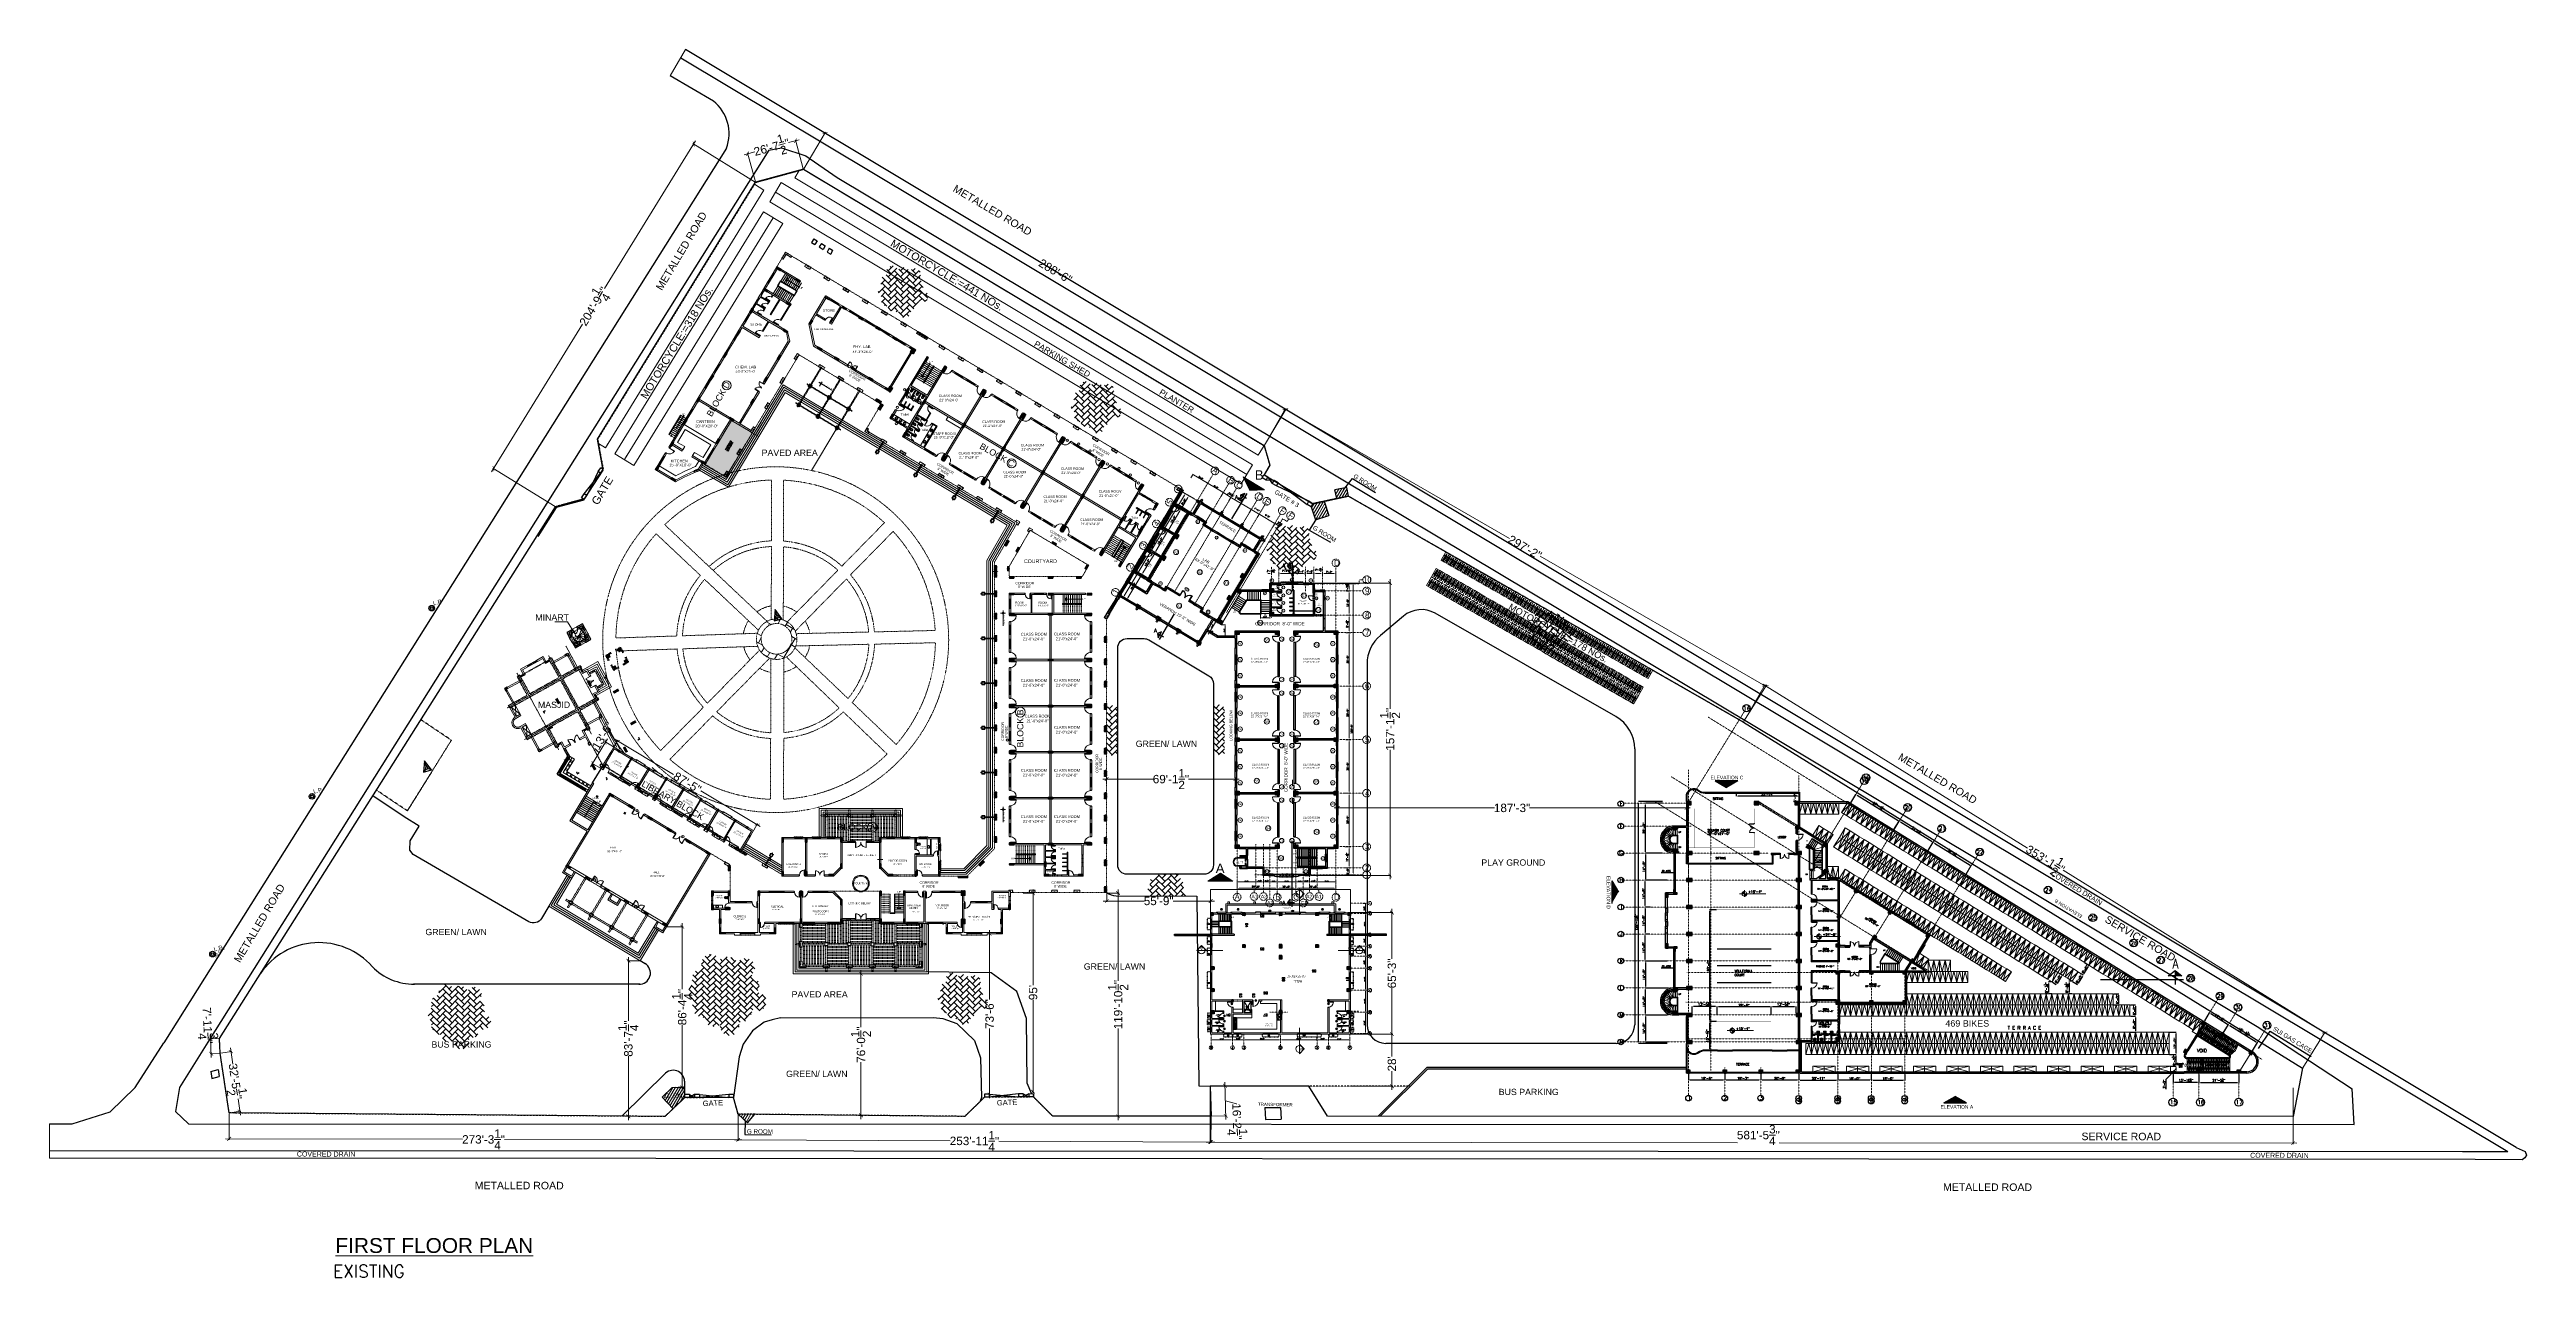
# Model space of a CAD drawing. Header units: inches. Extents: x -110725 to 51121, y 8404 to 44825.
# Drawn here: x -6845 to 9114, y 19246 to 27163 of the extents above; entities that cross this region are included whole.
import ezdxf
from ezdxf.enums import TextEntityAlignment as Align

# ---------------------------------------------------------------- set-up
doc = ezdxf.new("R2010")
doc.units = ezdxf.units.IN
doc.header["$LTSCALE"] = 0.1
doc.header["$MEASUREMENT"] = 0
for name, pattern in [('CENTER', [2, 1.25, -0.25, 0.25, -0.25]), ('DASHED', [0.75, 0.5, -0.25]), ('DASHED2', [0.375, 0.25, -0.125]), ('HIDDEN', [0.375, 0.25, -0.125]), ('HIDDEN2', [0.1875, 0.125, -0.0625])]:
    doc.linetypes.add(name, pattern=pattern)
doc.layers.get('0').update_dxf_attribs({"color": 1, "lineweight": 0})
doc.layers.get('Defpoints').update_dxf_attribs({"lineweight": 0})
for name, color, linetype in [('BATH FIX', 41, 'Continuous'), ('boundary', 6, 'Continuous'), ('building', 6, 'Continuous'), ('COL', 6, 'Continuous'), ('Column', 7, 'Continuous'), ('Column Hatch', 7, 'Continuous'), ('COLUMN-1', 40, 'Continuous'), ('COLUMNS', 200, 'Continuous'), ('GF', 1, 'Continuous'), ('GFT', 4, 'Continuous'), ('GFW', 5, 'Continuous'), ('GREEN BELT', 80, 'Continuous'), ('MAN HOL', 154, 'Continuous'), ('PARKING SHED', 9, 'Continuous'), ('POLE', 7, 'Continuous'), ('road', 8, 'Continuous'), ('SEAL', 7, 'Continuous'), ('STEP', 5, 'Continuous'), ('TUFF TIL', 6, 'Continuous')]:
    doc.layers.add(name, color=color, linetype=linetype)
for name, color, linetype, lineweight in [('beam', 3, 'DASHED2', 25), ('CAR', 4, 'Continuous', 0), ('Col.', 4, 'Continuous', 0), ('CORRIDOR', 3, 'Continuous', 0), ('dim', 252, 'Continuous', 0), ('DOOR', 32, 'Continuous', 0), ('doors', 2, 'Continuous', 18), ('FIX', 8, 'Continuous', 0), ('FIXTURES', 41, 'Continuous', 20), ('FUR', 8, 'Continuous', 0), ('GRID', 8, 'CENTER', 0), ('h', 8, 'Continuous', 0), ('HATCH', 5, 'Continuous', 5), ('PLASTER', 7, 'Continuous', 0), ('PLUMBING', 8, 'Continuous', 0), ('ramp', 3, 'Continuous', 20), ('stair', 5, 'Continuous', 0), ('TEXT', 3, 'Continuous', 0), ('TEXT2', 4, 'Continuous', 0), ('TILE', 251, 'Continuous', 0), ('WALL', 7, 'Continuous', 0), ('WIN', 160, 'Continuous', 0), ('WINDOW', 5, 'Continuous', 18), ('WINDOWS', 170, 'Continuous', 5), ('wood pergola', 22, 'DASHED2', 0)]:
    doc.layers.add(name, color=color, linetype=linetype, lineweight=lineweight)
doc.styles.add('ARIAL', font='arial.ttf')
doc.styles.add('as', font='arial.ttf')
doc.styles.add('ATIF', font='arial.ttf')
doc.styles.add('ATTR', font='romans.shx', dxfattribs={"width": 0.8, "height": 1.2})
doc.styles.add('EHSAN', font='arial.ttf', dxfattribs={"height": 54})
doc.styles.add('MONOTXT', font='@Arial Unicode MS')
doc.styles.add('ROMAND', font='romand.shx')
doc.styles.add('ROMANS', font='arial.ttf', dxfattribs={"width": 0.8, "height": 15})
doc.styles.get("Standard").update_dxf_attribs({"font": 'arial.ttf'})
doc.styles.add('style1', font='simplex.shx', dxfattribs={"width": 0.8})
doc.styles.add('STYLE10', font='arial.ttf')
doc.styles.add('style2', font='romand.shx')
doc.styles.add('WORKING', font='romans.shx', dxfattribs={"width": 0.75})
doc.dimstyles.new('1-8', dxfattribs={"dimtxt": 6, "dimasz": 6, "dimexe": 3, "dimexo": 1, "dimgap": 2, "dimtad": 1, "dimdec": 1, "dimzin": 3, "dimdsep": 46, "dimlunit": 4, "dimtxsty": 'WORKING', "dimcen": 2, "dimdle": 3, "dimadec": 0, "dimazin": 0, "dimtfac": 0.75, "dimtdec": 1, "dimtofl": 0, "dimtmove": 1, "dimatfit": 0, "dimfxl": 4, "dimtolj": 1, "dimtzin": 0, "dimlwd": -1, "dimlwe": -1, "dimarcsym": 1})
doc.dimstyles.new('DIM', dxfattribs={"dimtxt": 15, "dimasz": 9, "dimexe": 0.25, "dimexo": 3, "dimgap": 0.125, "dimtad": 1, "dimdec": 3, "dimzin": 3, "dimdsep": 46, "dimlunit": 4, "dimtxsty": 'ROMAND', "dimcen": 0.125, "dimaunit": 1, "dimadec": 0, "dimazin": 0, "dimtfac": 0.75, "dimtdec": 3, "dimtix": 1, "dimtofl": 0, "dimtmove": 2, "dimatfit": 3, "dimfxl": 1, "dimtolj": 1, "dimtzin": 3, "dimarcsym": 1})
doc.dimstyles.new('DIM1', dxfattribs={"dimtxt": 54, "dimasz": 6, "dimexe": 6, "dimexo": 3, "dimgap": 1, "dimtad": 0, "dimzin": 0, "dimdsep": 46, "dimlunit": 4, "dimtxsty": 'EHSAN', "dimblk": 'ARCHTICK', "dimcen": 3, "dimdle": 6, "dimclrd": 4, "dimclre": 4, "dimclrt": 6, "dimadec": 0, "dimazin": 0, "dimtfac": 1, "dimtofl": 0, "dimtmove": 1, "dimatfit": 3, "dimldrblk": 'ARCHTICK', "dimfxl": 4, "dimtolj": 1, "dimtzin": 3, "dimlwd": -1, "dimlwe": -1, "dimarcsym": 0})
doc.dimstyles.get("Standard").update_dxf_attribs({"dimtxt": 0.18, "dimasz": 0.18, "dimexe": 0.18, "dimexo": 0.0625, "dimgap": 0.09, "dimtad": 0, "dimtih": 1, "dimtoh": 1, "dimdec": 4, "dimzin": 0, "dimdsep": 46, "dimtxsty": 'Standard', "dimcen": 0.09, "dimadec": 0, "dimazin": 0, "dimtfac": 1, "dimtdec": 4, "dimtofl": 0, "dimtmove": 0, "dimatfit": 3, "dimfxl": 1, "dimtolj": 1, "dimtzin": 0, "dimarcsym": 0})
pattern_1 = [(59.691365, (-276306.23, -301062.324), (-12.8563571, 7.51524793), [])]
pattern_2 = [(45, (35960.426, 0), (3e-15, 39.59798), [84, -28]), (135, (35980.225, 19.8), (3e-15, 39.59798), [84, -28])]
pattern_3 = [(50, (-35692.4024, 1161.538), (7.1726018, -0.6275213), [0.75, -8.25]), (355, (-35692.4024, 1161.538), (-1.3875133, 7.5219213), [0.6, -6.6]), (100.4514, (-35691.805, 1161.486), (5.7850938, 6.8943954), [0.6374019, -7.0114211]), (46.1842, (-35692.402, 1163.538), (10.6724105, -1.6551901), [1.125, -12.375]), (96.6356, (-35691.513, 1163.4), (9.346627, 9.7411787), [0.956103, -10.51713]), (351.1842, (-35692.402, 1163.538), (9.3466195, 9.741186), [0.9, -9.9]), (21, (-35691.4024, 1163.038), (5.9690705, -4.0261889), [0.75, -8.25]), (326, (-35691.4024, 1163.038), (2.4331533, 7.2515005), [0.6, -6.6]), (71.4514, (-35690.905, 1162.7026), (8.4022263, 3.225305), [0.6374019, -7.0114211]), (37.5, (-35692.4024, 1161.538), (0.12159855, 3.32893854), [0, -6.52, 0, -6.7, 0, -6.625]), (7.5, (-35692.4024, 1161.538), (2.63069537, 3.94411712), [0, -3.82, 0, -6.37, 0, -2.525]), (327.5, (-35694.6324, 1161.538), (5.33822436, -0.22554872), [0, -2.5, 0, -7.8, 0, -10.35]), (317.5, (-35695.6324, 1161.538), (5.8318617, 1.0010498), [0, -3.25, 0, -5.18, 0, -7.35])]
pattern_4 = [(50, (-35692.4024, 1152.538), (7.1726018, -0.6275213), [0.75, -8.25]), (355, (-35692.4024, 1152.538), (-1.3875133, 7.5219213), [0.6, -6.6]), (100.4514, (-35691.805, 1152.486), (5.7850938, 6.8943954), [0.6374019, -7.0114211]), (46.1842, (-35692.402, 1154.538), (10.6724105, -1.6551901), [1.125, -12.375]), (96.6356, (-35691.513, 1154.4), (9.346627, 9.7411787), [0.956103, -10.51713]), (351.1842, (-35692.402, 1154.538), (9.3466195, 9.741186), [0.9, -9.9]), (21, (-35691.4024, 1154.038), (5.9690705, -4.0261889), [0.75, -8.25]), (326, (-35691.4024, 1154.038), (2.4331533, 7.2515005), [0.6, -6.6]), (71.4514, (-35690.905, 1153.7026), (8.4022263, 3.225305), [0.6374019, -7.0114211]), (37.5, (-35692.4024, 1152.538), (0.12159855, 3.32893854), [0, -6.52, 0, -6.7, 0, -6.625]), (7.5, (-35692.4024, 1152.538), (2.63069537, 3.94411712), [0, -3.82, 0, -6.37, 0, -2.525]), (327.5, (-35694.6324, 1152.538), (5.33822436, -0.22554872), [0, -2.5, 0, -7.8, 0, -10.35]), (317.5, (-35695.6324, 1152.538), (5.8318617, 1.0010498), [0, -3.25, 0, -5.18, 0, -7.35])]

# ---------------------------------------------------------------- blocks, each defined once
blk = doc.blocks.new('cp')
at = {"color": 1, "linetype": 'Continuous', "lineweight": 25}
for p, q in [((439137.3, 3492505.5, -684.4), (439134.8, 3492498.5, -684.4)), ((439136.4, 3492499.9, -684.4), (439134.8, 3492498.5, -684.4)), ((439134.8, 3492498.5, -684.4), (439140.2, 3492498.5, -684.4)), ((439137.4, 3492502.6, -684.4), (439136.4, 3492499.9, -684.4)), ((439136.4, 3492499.9, -684.4), (439138.5, 3492499.9, -684.4)), ((439140.2, 3492498.5, -684.4), (439137.3, 3492505.5, -684.4)), ((439137.4, 3492502.6, -684.4), (439137.3, 3492505.5, -684.4)), ((439138.5, 3492499.9, -684.4), (439137.4, 3492502.6, -684.4)), ((439138.5, 3492499.9, -684.4), (439140.2, 3492498.5, -684.4))]:
    blk.add_line(p, q, dxfattribs=at)
blk = doc.blocks.new('LP')
at = {"layer": 'POLE', "linetype": 'Continuous'}
for radius in [2.24, 1.12]:
    blk.add_circle((39544.6, 18392.9), radius, dxfattribs=at)
at = {"layer": 'SEAL', "color": 7, "linetype": 'Continuous', "lineweight": 25, "style": 'MONOTXT'}
blk.add_text('L.P', height=3.36, dxfattribs=at).set_placement((39550.1, 18394.6), align=Align.CENTER)
blk = doc.blocks.new('_ArchTick')
at = {"color": 0, "linetype": 'ByBlock', "const_width": 0.15}
blk.add_lwpolyline([(-0.5, -0.5), (0.5, 0.5)], dxfattribs=at)
blk = doc.blocks.new('*D1984')
at = {"layer": 'Defpoints', "color": 0, "transparency": 16777216}
for p in [(633, 20479, 1176), (7611, 20472, 1176), (632, 20119)]:
    blk.add_point(p, dxfattribs=at)
at = {"layer": 'dim', "color": 4, "transparency": 16777216}
for p, q in [((633, 20476), (632, 20113)), ((7611, 20469), (7610, 20106)), ((608, 20119), (4030, 20115)), ((7634, 20112), (4300, 20115))]:
    blk.add_line(p, q, dxfattribs=at)
at = {"layer": 'dim', "color": 4, "transparency": 16777216, "xscale": 24, "yscale": 24, "zscale": 24}
for p, rotation in [((632, 20119), 179.9406067498752), ((7610, 20112), 359.9406067498751)]:
    blk.add_blockref('_ArchTick', p, dxfattribs=dict(at, rotation=rotation))
at = {"layer": 'dim', "color": 6, "transparency": 16777216, "insert": (4165, 20164), "char_height": 54, "attachment_point": 5, "rotation": 359.9406, "style": 'EHSAN'}
blk.add_mtext('\\A1;581\'-5{\\H1x;\\S3/4;}"', dxfattribs=at)
blk = doc.blocks.new('*D1985')
at = {"layer": 'Defpoints', "color": 0, "transparency": 16777216}
for p in [(4214, 23060), (4071, 22830), (7671, 20595, 1176)]:
    blk.add_point(p, dxfattribs=at)
at = {"layer": 'dim', "color": 4, "transparency": 16777216}
for p, q in [((4072, 22832), (4217, 23065)), ((4193, 23072), (5900, 22013)), ((7834, 20813), (6128, 21872)), ((7673, 20598), (7817, 20830))]:
    blk.add_line(p, q, dxfattribs=at)
at = {"layer": 'dim', "color": 4, "transparency": 16777216, "xscale": 24, "yscale": 24, "zscale": 24}
for p, rotation in [((4214, 23060), 148.1765203500402), ((7814, 20825), 328.1765203500402)]:
    blk.add_blockref('_ArchTick', p, dxfattribs=dict(at, rotation=rotation))
at = {"layer": 'dim', "color": 6, "transparency": 16777216, "insert": (6014, 21942), "char_height": 54, "attachment_point": 5, "rotation": 328.1765, "style": 'EHSAN'}
blk.add_mtext('\\A1;353\'-1{\\H1x;\\S1/2;}"', dxfattribs=at)
blk = doc.blocks.new('*D1986')
at = {"layer": 'Defpoints', "color": 0, "transparency": 16777216}
for p in [(1116, 24844), (980, 24609, 1176), (4069, 22827, 1176)]:
    blk.add_point(p, dxfattribs=at)
at = {"layer": 'dim', "color": 4, "transparency": 16777216}
for p, q in [((982, 24611), (1119, 24849)), ((1095, 24856), (2561, 24011)), ((4226, 23050), (2760, 23896)), ((4071, 22830), (4208, 23068))]:
    blk.add_line(p, q, dxfattribs=at)
at = {"layer": 'dim', "color": 4, "transparency": 16777216, "xscale": 24, "yscale": 24, "zscale": 24}
for p, rotation in [((1116, 24844), 150.0229745556265), ((4205, 23062), 330.0229745556264)]:
    blk.add_blockref('_ArchTick', p, dxfattribs=dict(at, rotation=rotation))
at = {"layer": 'dim', "color": 6, "transparency": 16777216, "insert": (2661, 23953), "char_height": 54, "attachment_point": 5, "rotation": 330.023, "style": 'EHSAN'}
blk.add_mtext('\\A1;297\'-2"', dxfattribs=at)
blk = doc.blocks.new('*D1987')
at = {"layer": 'Defpoints', "color": 0, "transparency": 16777216}
for p in [(-1848, 26624), (-1988, 26391, 1176), (980, 24609, 1176)]:
    blk.add_point(p, dxfattribs=at)
at = {"layer": 'dim', "color": 4, "transparency": 16777216}
for p, q in [((-1986, 26393), (-1845, 26629)), ((-1869, 26636), (-463, 25792)), ((1141, 24829), (-265, 25673)), ((982, 24611), (1123, 24847))]:
    blk.add_line(p, q, dxfattribs=at)
at = {"layer": 'dim', "color": 4, "transparency": 16777216, "xscale": 24, "yscale": 24, "zscale": 24}
for p, rotation in [((-1848, 26624), 149.019361839217), ((1120, 24842), 329.019361839217)]:
    blk.add_blockref('_ArchTick', p, dxfattribs=dict(at, rotation=rotation))
at = {"layer": 'dim', "color": 6, "transparency": 16777216, "insert": (-364, 25733), "char_height": 54, "attachment_point": 5, "rotation": 329.0194, "style": 'EHSAN'}
blk.add_mtext('\\A1;288\'-6"', dxfattribs=at)
blk = doc.blocks.new('*D1988')
at = {"layer": 'Defpoints', "color": 0, "transparency": 16777216}
for p in [(-2347, 26491), (-1988, 26391, 1176), (-2296, 26306, 1176)]:
    blk.add_point(p, dxfattribs=at)
at = {"layer": 'dim', "color": 4, "transparency": 16777216}
for p, q in [((-2370, 26484), (-2302, 26503)), ((-2297, 26309), (-2348, 26497)), ((-2015, 26581), (-2083, 26563)), ((-1989, 26394), (-2040, 26581))]:
    blk.add_line(p, q, dxfattribs=at)
at = {"layer": 'dim', "color": 4, "transparency": 16777216, "xscale": 24, "yscale": 24, "zscale": 24}
for p, rotation in [((-2347, 26491), 195.3105578733225), ((-2038, 26575), 15.31055787332248)]:
    blk.add_blockref('_ArchTick', p, dxfattribs=dict(at, rotation=rotation))
at = {"layer": 'dim', "color": 6, "transparency": 16777216, "insert": (-2193, 26533), "char_height": 54, "attachment_point": 5, "rotation": 15.3106, "style": 'EHSAN'}
blk.add_mtext('\\A1;26\'-7{\\H1x;\\S1/2;}"', dxfattribs=at)
blk = doc.blocks.new('*D1989')
at = {"layer": 'Defpoints', "color": 0, "transparency": 16777216}
for p in [(-2296, 26306, 1176), (-3985, 24461), (-3586, 24215, 1176)]:
    blk.add_point(p, dxfattribs=at)
at = {"layer": 'dim', "color": 4, "transparency": 16777216}
for p, q in [((-2683, 26573), (-3269, 25622)), ((-2299, 26308), (-2700, 26556)), ((-3997, 24440), (-3411, 25391)), ((-3588, 24216), (-3990, 24464))]:
    blk.add_line(p, q, dxfattribs=at)
at = {"layer": 'dim', "color": 4, "transparency": 16777216, "xscale": 24, "yscale": 24, "zscale": 24}
for p, rotation in [((-2695, 26552), 58.34713072888594), ((-3985, 24461), 238.3471307288859)]:
    blk.add_blockref('_ArchTick', p, dxfattribs=dict(at, rotation=rotation))
at = {"layer": 'dim', "color": 6, "transparency": 16777216, "insert": (-3340, 25507), "char_height": 54, "attachment_point": 5, "rotation": 58.3471, "style": 'EHSAN'}
blk.add_mtext('\\A1;204\'-9{\\H1x;\\S1/4;}"', dxfattribs=at)
blk = doc.blocks.new('*D1990')
at = {"layer": 'Defpoints', "color": 0, "transparency": 16777216}
for p in [(-5808, 20784), (-5750, 20787, 1176), (-5746, 20692, 1176)]:
    blk.add_point(p, dxfattribs=at)
at = {"layer": 'dim', "color": 4, "transparency": 16777216}
for p, q in [((-5753, 20787), (-5814, 20784)), ((-5803, 20665), (-5809, 20808)), ((-5749, 20691), (-5810, 20689))]:
    blk.add_line(p, q, dxfattribs=at)
at = {"layer": 'dim', "color": 4, "transparency": 16777216, "xscale": 24, "yscale": 24, "zscale": 24}
for p, rotation in [((-5808, 20784), 92.61156248654193), ((-5804, 20689), 272.6115624865419)]:
    blk.add_blockref('_ArchTick', p, dxfattribs=dict(at, rotation=rotation))
at = {"layer": 'dim', "color": 6, "transparency": 16777216, "insert": (-5827, 20871), "char_height": 54, "attachment_point": 5, "rotation": 272.6116, "style": 'EHSAN'}
blk.add_mtext('\\A1;7\'-11{\\H1x;\\S3/4;}"', dxfattribs=at)
blk = doc.blocks.new('*D1991')
at = {"layer": 'Defpoints', "color": 0, "transparency": 16777216}
for p in [(-5746, 20692, 1176), (-5688, 20307, 1176), (-5619, 20317)]:
    blk.add_point(p, dxfattribs=at)
at = {"layer": 'dim', "color": 4, "transparency": 16777216}
for p, q in [((-5743, 20692), (-5671, 20703)), ((-5680, 20726), (-5665, 20622)), ((-5685, 20307), (-5613, 20318)), ((-5615, 20293), (-5631, 20397))]:
    blk.add_line(p, q, dxfattribs=at)
at = {"layer": 'dim', "color": 4, "transparency": 16777216, "xscale": 24, "yscale": 24, "zscale": 24}
for p, rotation in [((-5677, 20702), 98.59702656413425), ((-5619, 20317), 278.5970265641343)]:
    blk.add_blockref('_ArchTick', p, dxfattribs=dict(at, rotation=rotation))
at = {"layer": 'dim', "color": 6, "transparency": 16777216, "insert": (-5648, 20510), "char_height": 54, "attachment_point": 5, "rotation": 278.597, "style": 'EHSAN'}
blk.add_mtext('\\A1;32\'-5{\\H1x;\\S1/2;}"', dxfattribs=at)
blk = doc.blocks.new('*D1992')
at = {"layer": 'Defpoints', "color": 0, "transparency": 16777216}
for p in [(-5688, 20307, 1176), (-2409, 20299, 1176), (-5688, 20140)]:
    blk.add_point(p, dxfattribs=at)
at = {"layer": 'dim', "color": 4, "transparency": 16777216}
for p, q in [((-5688, 20304), (-5688, 20134)), ((-2409, 20296), (-2409, 20127)), ((-5712, 20140), (-4184, 20137)), ((-2385, 20133), (-3913, 20136))]:
    blk.add_line(p, q, dxfattribs=at)
at = {"layer": 'dim', "color": 4, "transparency": 16777216, "xscale": 24, "yscale": 24, "zscale": 24}
for p, rotation in [((-5688, 20140), 179.866009565294), ((-2409, 20133), 359.866009565294)]:
    blk.add_blockref('_ArchTick', p, dxfattribs=dict(at, rotation=rotation))
at = {"layer": 'dim', "color": 6, "transparency": 16777216, "insert": (-4049, 20136), "char_height": 54, "attachment_point": 5, "rotation": 359.866, "style": 'EHSAN'}
blk.add_mtext('\\A1;273\'-3{\\H1x;\\S1/4;}"', dxfattribs=at)
blk = doc.blocks.new('*D1993')
at = {"layer": 'Defpoints', "color": 0, "transparency": 16777216}
for p in [(-2409, 20299, 1176), (639, 20285, 1176), (-2409, 20133)]:
    blk.add_point(p, dxfattribs=at)
at = {"layer": 'dim', "color": 4, "transparency": 16777216}
for p, q in [((-2409, 20296), (-2409, 20127)), ((639, 20282), (638, 20113)), ((-2433, 20133), (-1042, 20127)), ((662, 20119), (-729, 20125))]:
    blk.add_line(p, q, dxfattribs=at)
at = {"layer": 'dim', "color": 4, "transparency": 16777216, "xscale": 24, "yscale": 24, "zscale": 24}
for p, rotation in [((-2409, 20133), 179.7429216101948), ((638, 20119), 359.7429216101948)]:
    blk.add_blockref('_ArchTick', p, dxfattribs=dict(at, rotation=rotation))
at = {"layer": 'dim', "color": 6, "transparency": 16777216, "insert": (-886, 20126), "char_height": 54, "attachment_point": 5, "rotation": 359.7429, "style": 'EHSAN'}
blk.add_mtext('\\A1;253\'-11{\\H1x;\\S1/4;}"', dxfattribs=at)
blk = doc.blocks.new('*D1994')
at = {"layer": 'Defpoints', "color": 0, "transparency": 16777216}
for p in [(633, 20479, 1176), (639, 20285, 1176), (733, 20288)]:
    blk.add_point(p, dxfattribs=at)
at = {"layer": 'dim', "color": 4, "transparency": 16777216}
for p, q in [((636, 20479), (734, 20482)), ((727, 20506), (734, 20264)), ((642, 20285), (739, 20288)), ((731, 20385), (802, 20366)), ((802, 20366), (802, 20364))]:
    blk.add_line(p, q, dxfattribs=at)
at = {"layer": 'dim', "color": 4, "transparency": 16777216, "xscale": 24, "yscale": 24, "zscale": 24}
for p, rotation in [((728, 20482), 91.68621496410702), ((733, 20288), 271.686214964107)]:
    blk.add_blockref('_ArchTick', p, dxfattribs=dict(at, rotation=rotation))
at = {"layer": 'dim', "color": 6, "transparency": 16777216, "insert": (806, 20252), "char_height": 54, "attachment_point": 5, "rotation": 271.6862, "style": 'EHSAN'}
blk.add_mtext('\\A1;16\'-2{\\H1x;\\S1/4;}"', dxfattribs=at)
blk = doc.blocks.new('D-1')
for points in [[(2, 0), (2, -2), (0, -2), (0, 2), (1, 2), (1, 0)], [(1, 35), (1, 2), (3, 2), (3, 35)], [(34, 0), (34, 0), (34, 2), (36, 2), (36, -2), (34, -2)]]:
    blk.add_lwpolyline(points, close=True)
blk.add_arc((1, 2), 33, 0, 87.3947)
blk = doc.blocks.new('fdg')
for p, q in [((-4, 1), (-4, 1)), ((-4, 1), (-4, 1)), ((-3, 2), (-3, 2)), ((-3, 2), (-3, 2)), ((-3, 1), (-3, 1)), ((-3, 1), (-3, 1)), ((-3, 1), (-3, 1)), ((-3, 1), (-3, 1)), ((0, 5), (0, 2)), ((0, 2), (0, 5)), ((3, 2), (3, 2)), ((3, 2), (3, 2)), ((3, 1), (3, 1)), ((3, 1), (3, 1)), ((3, 1), (3, 1)), ((3, 1), (3, 1)), ((4, 1), (4, 1)), ((4, 1), (4, 1))]:
    blk.add_line(p, q)
for centre, radius in [((-3, 1), 1.25), ((-3, 2), 0.253), ((-4, 1), 0.253), ((-3, 1), 0.453), ((-3, 0), 0.253), ((-2, 1), 0.253), ((0, 7), 0.544), ((0, 1), 0.453), ((3, 1), 1.25), ((2, 1), 0.253), ((3, 2), 0.253), ((3, 1), 0.453), ((3, 0), 0.253), ((4, 1), 0.253)]:
    blk.add_circle(centre, radius)
for centre, radius, start, end in [((-3, 1), 0.906, 105.2407, 164.2093), ((-3, 1), 0.906, 196.2342, 253.9047), ((-3, 1), 0.906, 16.4413, 74.0789), ((-3, 1), 0.906, 286.12, 344.0884), ((0, 1), 1.36, 109.6514, 70.3603), ((0, 1), 0.906, 120.3431, 59.7554), ((0, 5), 0.453, 0, 180), ((3, 1), 0.906, 106.12, 164.0884), ((3, 1), 0.906, 196.4412, 254.0789), ((3, 1), 0.906, 16.2342, 73.9047), ((3, 1), 0.906, 285.2407, 344.2093)]:
    blk.add_arc(centre, radius, start, end)
blk.add_ellipse((0, 9), major_axis=(-8.55, 0), ratio=0.719829, start_param=-4.659338, end_param=1.517745)
blk.add_open_spline([(0, 3), (1, 3), (2, 3), (3, 3), (5, 4), (7, 5), (7, 5), (9, 7), (9, 8), (9, 9), (9, 10), (9, 12), (8, 12), (7, 14), (6, 14), (5, 15), (4, 15), (2, 16), (1, 16), (-1, 16), (-2, 16), (-4, 15), (-5, 15), (-7, 14), (-7, 13), (-8, 12), (-9, 11), (-9, 10), (-9, 9), (-9, 8), (-8, 7), (-7, 5), (-7, 5), (-5, 4), (-4, 3), (-2, 3), (-1, 3), (0, 3)], degree=3, knots=[-4.661485, -4.661485, -4.661485, -4.661485, -4.481024, -4.481024, -4.045821, -4.045821, -3.610618, -3.610618, -3.267968, -3.267968, -2.925319, -2.925319, -2.582669, -2.582669, -2.240019, -2.240019, -1.89737, -1.89737, -1.55472, -1.55472, -1.21207, -1.21207, -0.869421, -0.869421, -0.526771, -0.526771, -0.184121, -0.184121, 0.158528, 0.158528, 0.501178, 0.501178, 0.843828, 0.843828, 1.186477, 1.186477, 1.519892, 1.519892, 1.519892, 1.519892])
at = {"style": 'ATTR', "width": 0.8, "flags": 9}
blk.add_attdef('ESTCODE', (0, 1), '', height=0.0000181, rotation=180, dxfattribs=at)
blk = doc.blocks.new('WC')
at = {"color": 7}
blk.add_line((-8, 8), (-8, 9), dxfattribs=at)
for p, q in [((-8, 9), (8, 9)), ((8, 8), (-8, 8)), ((8, 8), (8, 9))]:
    blk.add_line(p, q)
for points in [[(-8, 7, -0.049862), (0, 7, -0.049862)], [(-8, 1, -0.25), (-8, 7, -0.25)], [(0, 0, -0.049876), (-8, 1, -0.049876)], [(-5, 19, -0.16652), (-2, 24), (-2, 24, -0.177224), (0, 24)], [(-5, 19, -0.166722), (-2, 23, -0.177633), (0, 24, -0.211372)], [(-2, 13, -0.318165), (-5, 19, -0.318165)], [(-2, 13, -0.319055), (-5, 19, -0.319055)], [(5, 19, 0.166722), (2, 23, 0.177633), (0, 24, 0.211372)], [(5, 19, 0.16652), (2, 24), (2, 24, 0.177224), (0, 24)], [(8, 7, 0.049862), (0, 7, 0.049862)], [(0, 0, 0.049876), (7, 1, 0.049876)], [(2, 13, 0.319055), (5, 19, 0.319055)], [(2, 13, 0.318165), (5, 19, 0.318165)], [(7, 1, 0.25), (8, 7, 0.25)]]:
    blk.add_lwpolyline(points, format="xyb")
blk.add_lwpolyline([(0, 10, 0.117624), (2, 10, 0.104467), (5, 12, 0.090021), (6, 15, 0.081928), (7, 18, 0.081928), (6, 21, 0.090021), (5, 24, 0.104467), (2, 26, 0.117624), (0, 26, 0.117624), (-3, 26, 0.104467), (-5, 24, 0.090021), (-6, 21, 0.081928), (-7, 18, 0.081928), (-6, 15, 0.090021), (-5, 12, 0.104467), (-3, 10, 0.117624)], format="xyb", close=True)
for points in [[(-2, 13), (2, 13)], [(2, 12), (-2, 13)]]:
    blk.add_lwpolyline(points)
blk = doc.blocks.new('DD3')
for p, q in [((-72, 2), (-72, -2)), ((-70, 2), (-72, 2)), ((-70, 35), (-70, 2)), ((-70, 35), (-69, 35)), ((-69, 2), (-70, 2)), ((-70, 0), (-70, 2)), ((-70, -2), (-70, 0)), ((-70, 0), (-70, 0)), ((-69, 2), (-69, 35)), ((-2, 35), (-3, 35)), ((-3, 2), (-3, 35)), ((-2, 2), (-3, 2)), ((-2, 35), (-2, 2)), ((0, 2), (-2, 2)), ((-2, 0), (-2, 0)), ((-2, 0), (-2, -2)), ((-2, 2), (-2, 0)), ((0, -2), (0, 2)), ((-72, -2), (-70, -2)), ((-2, -2), (0, -2))]:
    blk.add_line(p, q)
for centre, start, end in [((-69, 2), 359.9824, 90), ((-3, 2), 90, 180.0176)]:
    blk.add_arc(centre, 33, start, end)
blk = doc.blocks.new('D-6-dub')
blk.add_blockref('DD3', (0, 0))
blk = doc.blocks.new('*D1995')
at = {"layer": 'Defpoints', "color": 0, "transparency": 16777216}
for p in [(-33, 21727), (636, 21727), (636, 21673)]:
    blk.add_point(p, dxfattribs=at)
at = {"layer": 'dim', "color": 4, "transparency": 16777216}
for p, q in [((-33, 21724), (-33, 21667)), ((636, 21724), (636, 21667)), ((-57, 21673), (208, 21673)), ((660, 21673), (395, 21673))]:
    blk.add_line(p, q, dxfattribs=at)
at = {"layer": 'dim', "color": 4, "transparency": 16777216, "xscale": 24, "yscale": 24, "zscale": 24, "rotation": 180}
blk.add_blockref('_ArchTick', (-33, 21673), dxfattribs=at)
at = {"layer": 'dim', "color": 4, "transparency": 16777216, "xscale": 24, "yscale": 24, "zscale": 24}
blk.add_blockref('_ArchTick', (636, 21673), dxfattribs=at)
at = {"layer": 'dim', "color": 6, "transparency": 16777216, "insert": (301, 21673), "char_height": 54, "attachment_point": 5, "style": 'EHSAN'}
blk.add_mtext('\\A1;55\'-9"', dxfattribs=at)
blk = doc.blocks.new('*D1996')
at = {"layer": 'Defpoints', "color": 0, "transparency": 16777216}
for p in [(-33, 21724), (-33, 20285), (40, 20285)]:
    blk.add_point(p, dxfattribs=at)
at = {"layer": 'dim', "color": 4, "transparency": 16777216}
for p, q in [((-30, 21724), (46, 21724)), ((40, 21748), (40, 21158)), ((40, 20261), (40, 20852)), ((-30, 20285), (46, 20285))]:
    blk.add_line(p, q, dxfattribs=at)
at = {"layer": 'dim', "color": 4, "transparency": 16777216, "xscale": 24, "yscale": 24, "zscale": 24}
for p, rotation in [((40, 21724), 90), ((40, 20285), 270)]:
    blk.add_blockref('_ArchTick', p, dxfattribs=dict(at, rotation=rotation))
at = {"layer": 'dim', "color": 6, "transparency": 16777216, "insert": (40, 21005), "char_height": 54, "attachment_point": 5, "rotation": 90, "style": 'EHSAN'}
blk.add_mtext('\\A1;119\'-10{\\H1x;\\S1/2;}"', dxfattribs=at)
blk = doc.blocks.new('*D1997')
at = {"layer": 'Defpoints', "color": 0, "transparency": 16777216}
for p in [(-706, 21461), (-788, 20426), (-776, 20426, -19)]:
    blk.add_point(p, dxfattribs=at)
at = {"layer": 'dim', "color": 4, "transparency": 16777216}
for p, q in [((-709, 21461), (-794, 21461)), ((-788, 21485), (-788, 21037)), ((-788, 20402), (-788, 20850)), ((-779, 20426), (-794, 20426))]:
    blk.add_line(p, q, dxfattribs=at)
at = {"layer": 'dim', "color": 4, "transparency": 16777216, "xscale": 24, "yscale": 24, "zscale": 24}
for p, rotation in [((-788, 21461), 90), ((-788, 20426), 270)]:
    blk.add_blockref('_ArchTick', p, dxfattribs=dict(at, rotation=rotation))
at = {"layer": 'dim', "color": 6, "transparency": 16777216, "insert": (-788, 20944), "char_height": 54, "attachment_point": 5, "rotation": 90, "style": 'EHSAN'}
blk.add_mtext('\\A1;73\'-6"', dxfattribs=at)
blk = doc.blocks.new('*D1998')
at = {"layer": 'Defpoints', "color": 0, "transparency": 16777216}
for p in [(-576, 21723), (-508, 20443, -21), (-508, 20443)]:
    blk.add_point(p, dxfattribs=at)
at = {"layer": 'dim', "color": 4, "transparency": 16777216}
for p, q in [((-573, 21723), (-502, 21723)), ((-508, 21747), (-508, 21130)), ((-508, 20419), (-508, 21036)), ((-511, 20443), (-514, 20443))]:
    blk.add_line(p, q, dxfattribs=at)
at = {"layer": 'dim', "color": 4, "transparency": 16777216, "xscale": 24, "yscale": 24, "zscale": 24}
for p, rotation in [((-508, 21723), 90), ((-508, 20443), 270)]:
    blk.add_blockref('_ArchTick', p, dxfattribs=dict(at, rotation=rotation))
at = {"layer": 'dim', "color": 6, "transparency": 16777216, "insert": (-508, 21083), "char_height": 54, "attachment_point": 5, "rotation": 90, "style": 'EHSAN'}
blk.add_mtext("\\A1;95'", dxfattribs=at)
blk = doc.blocks.new('*D1999')
at = {"layer": 'Defpoints', "color": 0, "transparency": 16777216}
for p in [(-1625, 21203), (-1625, 20291), (-1617, 20291)]:
    blk.add_point(p, dxfattribs=at)
at = {"layer": 'dim', "color": 4, "transparency": 16777216}
for p, q in [((-1617, 21227), (-1617, 20860)), ((-1622, 21203), (-1611, 21203)), ((-1617, 20267), (-1617, 20634)), ((-1622, 20291), (-1611, 20291))]:
    blk.add_line(p, q, dxfattribs=at)
at = {"layer": 'dim', "color": 4, "transparency": 16777216, "xscale": 24, "yscale": 24, "zscale": 24}
for p, rotation in [((-1617, 21203), 90), ((-1617, 20291), 270)]:
    blk.add_blockref('_ArchTick', p, dxfattribs=dict(at, rotation=rotation))
at = {"layer": 'dim', "color": 6, "transparency": 16777216, "insert": (-1617, 20747), "char_height": 54, "attachment_point": 5, "rotation": 90, "style": 'EHSAN'}
blk.add_mtext('\\A1;76\'-0{\\H1x;\\S1/2;}"', dxfattribs=at)
blk = doc.blocks.new('*D2000')
at = {"layer": 'Defpoints', "color": 0, "transparency": 16777216}
for p in [(-3040, 21288), (-3116, 20285), (-3040, 20285)]:
    blk.add_point(p, dxfattribs=at)
at = {"layer": 'dim', "color": 4, "transparency": 16777216}
for p, q in [((-3043, 21288), (-3122, 21288)), ((-3116, 21312), (-3116, 20900)), ((-3116, 20261), (-3116, 20672)), ((-3043, 20285), (-3122, 20285))]:
    blk.add_line(p, q, dxfattribs=at)
at = {"layer": 'dim', "color": 4, "transparency": 16777216, "xscale": 24, "yscale": 24, "zscale": 24}
for p, rotation in [((-3116, 21288), 90), ((-3116, 20285), 270)]:
    blk.add_blockref('_ArchTick', p, dxfattribs=dict(at, rotation=rotation))
at = {"layer": 'dim', "color": 6, "transparency": 16777216, "insert": (-3116, 20786), "char_height": 54, "attachment_point": 5, "rotation": 90, "style": 'EHSAN'}
blk.add_mtext('\\A1;83\'-7{\\H1x;\\S1/4;}"', dxfattribs=at)
blk = doc.blocks.new('*D2001')
at = {"layer": 'Defpoints', "color": 0, "transparency": 16777216}
for p in [(-2870, 21507), (-2834, 20471, -24), (-2769, 20471)]:
    blk.add_point(p, dxfattribs=at)
at = {"layer": 'dim', "color": 4, "transparency": 16777216}
for p, q in [((-2867, 21507), (-2763, 21507)), ((-2769, 21531), (-2769, 21104)), ((-2769, 20447), (-2769, 20875)), ((-2831, 20471), (-2763, 20471))]:
    blk.add_line(p, q, dxfattribs=at)
at = {"layer": 'dim', "color": 4, "transparency": 16777216, "xscale": 24, "yscale": 24, "zscale": 24}
for p, rotation in [((-2769, 21507), 90), ((-2769, 20471), 270)]:
    blk.add_blockref('_ArchTick', p, dxfattribs=dict(at, rotation=rotation))
at = {"layer": 'dim', "color": 6, "transparency": 16777216, "insert": (-2769, 20989), "char_height": 54, "attachment_point": 5, "rotation": 90, "style": 'EHSAN'}
blk.add_mtext('\\A1;86\'-4{\\H1x;\\S1/4;}"', dxfattribs=at)
blk = doc.blocks.new('44')
at = {"layer": 'Col.', "linetype": 'Continuous'}
blk.add_lwpolyline([(-24729, 37327), (-24729, 37339), (-24759, 37339), (-24759, 37327)], close=True, dxfattribs=at)
at = {"layer": 'dim', "linetype": 'Continuous'}
for p, q in [((-24762, 37333), (-24726, 37333)), ((-24744, 37341), (-24744, 37326))]:
    blk.add_line(p, q, dxfattribs=at)
blk = doc.blocks.new('DD')
at = {"layer": 'Col.', "linetype": 'Continuous'}
blk.add_lwpolyline([(-25172, 37824), (-25159, 37824), (-25159, 37860), (-25172, 37860)], close=True, dxfattribs=at)
at = {"layer": 'dim', "linetype": 'Continuous'}
for p, q in [((-25173, 37842), (-25157, 37842)), ((-25165, 37863), (-25165, 37820))]:
    blk.add_line(p, q, dxfattribs=at)
blk = doc.blocks.new('FASFF')
at = {"layer": 'Col.', "linetype": 'Continuous'}
blk.add_lwpolyline([(-25273, 35953), (-25264, 35944), (-25238, 35969), (-25248, 35979)], close=True, dxfattribs=at)
at = {"layer": 'dim', "linetype": 'Continuous'}
for p, q in [((-25241, 35977), (-25271, 35946)), ((-25262, 35967), (-25250, 35956))]:
    blk.add_line(p, q, dxfattribs=at)
blk = doc.blocks.new('SDAFSDAF')
at = {"layer": 'Col.', "linetype": 'Continuous'}
blk.add_lwpolyline([(-24449, 37386), (-24463, 37386), (-24463, 37422), (-24449, 37422)], close=True, dxfattribs=at)
at = {"layer": 'dim', "linetype": 'Continuous'}
for p, q in [((-24464, 37404), (-24448, 37404)), ((-24456, 37426), (-24456, 37383))]:
    blk.add_line(p, q, dxfattribs=at)
blk = doc.blocks.new('ASDS')
at = {"layer": 'Col.', "linetype": 'Continuous'}
blk.add_lwpolyline([(-27588, 36515), (-27595, 36504), (-27564, 36485), (-27557, 36497)], close=True, dxfattribs=at)
at = {"layer": 'dim', "linetype": 'Continuous'}
for p, q in [((-27596, 36512), (-27557, 36489)), ((-27572, 36508), (-27581, 36493))]:
    blk.add_line(p, q, dxfattribs=at)
blk = doc.blocks.new('444')
at = {"layer": 'Col.', "linetype": 'Continuous'}
blk.add_lwpolyline([(-25919, 38890), (-25908, 38884), (-25889, 38914), (-25901, 38921)], close=True, dxfattribs=at)
at = {"layer": 'dim', "linetype": 'Continuous'}
for p, q in [((-25916, 38884), (-25893, 38921)), ((-25911, 38907), (-25897, 38898))]:
    blk.add_line(p, q, dxfattribs=at)
blk = doc.blocks.new('6')
at = {"layer": 'Col.', "linetype": 'Continuous'}
blk.add_lwpolyline([(-25133, 38222), (-25126, 38233), (-25157, 38252), (-25163, 38240)], close=True, dxfattribs=at)
at = {"layer": 'dim', "linetype": 'Continuous'}
for p, q in [((-25163, 38248), (-25126, 38226)), ((-25140, 38244), (-25149, 38230))]:
    blk.add_line(p, q, dxfattribs=at)
blk = doc.blocks.new('ADF')
at = {"layer": 'Col.', "linetype": 'Continuous'}
blk.add_lwpolyline([(-24079, 38156), (-24091, 38163), (-24072, 38194), (-24061, 38187)], close=True, dxfattribs=at)
at = {"layer": 'dim', "linetype": 'Continuous'}
for p, q in [((-24087, 38157), (-24065, 38194)), ((-24083, 38179), (-24069, 38171))]:
    blk.add_line(p, q, dxfattribs=at)
blk = doc.blocks.new('A$C266513BC')
at = {"layer": 'WALL'}
for p, q in [((0, 52), (13, 58)), ((0, 52), (87, 0)), ((0, 52), (0, 38)), ((2, 51), (13, 57)), ((2, 51), (2, 38))]:
    blk.add_line(p, q, dxfattribs=at)
blk = doc.blocks.new('*D2002')
at = {"layer": 'Defpoints', "color": 0, "transparency": 16777216}
for p in [(1537, 20815), (1537, 20479), (1804, 20479)]:
    blk.add_point(p, dxfattribs=at)
at = {"layer": 'dim', "color": 4, "transparency": 16777216}
for p, q in [((1540, 20815), (1810, 20815)), ((1804, 20839), (1804, 20670)), ((1540, 20479), (1810, 20479)), ((1804, 20455), (1804, 20575))]:
    blk.add_line(p, q, dxfattribs=at)
at = {"layer": 'dim', "color": 4, "transparency": 16777216, "xscale": 24, "yscale": 24, "zscale": 24}
for p, rotation in [((1804, 20815), 90), ((1804, 20479), 270)]:
    blk.add_blockref('_ArchTick', p, dxfattribs=dict(at, rotation=rotation))
at = {"layer": 'dim', "color": 6, "transparency": 16777216, "insert": (1804, 20623), "char_height": 54, "attachment_point": 5, "rotation": 90, "style": 'EHSAN'}
blk.add_mtext("\\A1;28'", dxfattribs=at)
blk = doc.blocks.new('*D2003')
at = {"layer": 'Defpoints', "color": 0, "transparency": 16777216}
for p in [(1537, 21598), (1804, 21598), (1675, 20815)]:
    blk.add_point(p, dxfattribs=at)
at = {"layer": 'dim', "color": 4, "transparency": 16777216}
for p, q in [((1540, 21598), (1810, 21598)), ((1804, 21622), (1804, 21300)), ((1804, 20791), (1804, 21112)), ((1678, 20815), (1810, 20815))]:
    blk.add_line(p, q, dxfattribs=at)
at = {"layer": 'dim', "color": 4, "transparency": 16777216, "xscale": 24, "yscale": 24, "zscale": 24}
for p, rotation in [((1804, 21598), 90), ((1804, 20815), 270)]:
    blk.add_blockref('_ArchTick', p, dxfattribs=dict(at, rotation=rotation))
at = {"layer": 'dim', "color": 6, "transparency": 16777216, "insert": (1804, 21206), "char_height": 54, "attachment_point": 5, "rotation": 90, "style": 'EHSAN'}
blk.add_mtext('\\A1;65\'-3"', dxfattribs=at)
blk = doc.blocks.new('*D2004')
at = {"layer": 'Defpoints', "color": 0, "transparency": 16777216}
for p in [(1305, 23723), (1792, 23723), (1281, 21837)]:
    blk.add_point(p, dxfattribs=at)
at = {"layer": 'dim', "color": 4, "transparency": 16777216}
for p, q in [((1308, 23723), (1798, 23723)), ((1792, 23747), (1792, 22912)), ((1792, 21813), (1792, 22648)), ((1284, 21837), (1798, 21837))]:
    blk.add_line(p, q, dxfattribs=at)
at = {"layer": 'dim', "color": 4, "transparency": 16777216, "xscale": 24, "yscale": 24, "zscale": 24}
for p, rotation in [((1792, 23723), 90), ((1792, 21837), 270)]:
    blk.add_blockref('_ArchTick', p, dxfattribs=dict(at, rotation=rotation))
at = {"layer": 'dim', "color": 6, "transparency": 16777216, "insert": (1792, 22780), "char_height": 54, "attachment_point": 5, "rotation": 90, "style": 'EHSAN'}
blk.add_mtext('\\A1;157\'-1{\\H1x;\\S1/2;}"', dxfattribs=at)
blk = doc.blocks.new('*D2005')
at = {"layer": 'Defpoints', "color": 0, "transparency": 16777216}
for p in [(-35, 22459), (-35, 22424), (795, 22407)]:
    blk.add_point(p, dxfattribs=at)
at = {"layer": 'dim', "color": 4, "transparency": 16777216}
for p, q in [((-59, 22459), (267, 22459)), ((-35, 22427), (-35, 22465)), ((819, 22459), (494, 22459)), ((795, 22410), (795, 22465))]:
    blk.add_line(p, q, dxfattribs=at)
at = {"layer": 'dim', "color": 4, "transparency": 16777216, "xscale": 24, "yscale": 24, "zscale": 24, "rotation": 180}
blk.add_blockref('_ArchTick', (-35, 22459), dxfattribs=at)
at = {"layer": 'dim', "color": 4, "transparency": 16777216, "xscale": 24, "yscale": 24, "zscale": 24}
blk.add_blockref('_ArchTick', (795, 22459), dxfattribs=at)
at = {"layer": 'dim', "color": 6, "transparency": 16777216, "insert": (380, 22459), "char_height": 54, "attachment_point": 5, "style": 'EHSAN'}
blk.add_mtext('\\A1;69\'-1{\\H1x;\\S1/2;}"', dxfattribs=at)
blk = doc.blocks.new('*D22')
at = {"layer": 'Defpoints', "color": 0, "transparency": 16777216}
for p in [(-44090, 4559), (-43190, 4020), (-43166, 4059)]:
    blk.add_point(p, dxfattribs=at)
at = {"layer": 'dim', "color": 4, "transparency": 16777216}
for p, q in [((-44088, 4562), (-44063, 4604)), ((-44087, 4611), (-43705, 4382)), ((-43146, 4047), (-43528, 4276)), ((-43188, 4023), (-43163, 4065))]:
    blk.add_line(p, q, dxfattribs=at)
at = {"layer": 'dim', "color": 4, "transparency": 16777216, "xscale": 24, "yscale": 24, "zscale": 24}
for p, rotation in [((-44066, 4599), 149.079999999965), ((-43166, 4059), 329.079999999965)]:
    blk.add_blockref('_ArchTick', p, dxfattribs=dict(at, rotation=rotation))
at = {"layer": 'dim', "color": 6, "transparency": 16777216, "insert": (-43616, 4329), "char_height": 54, "attachment_point": 5, "rotation": 329.08, "style": 'EHSAN'}
blk.add_mtext('\\A1;87\'-5"', dxfattribs=at)
blk = doc.blocks.new('*D23')
at = {"layer": 'Defpoints', "color": 0, "transparency": 16777216}
for p in [(-44143, 4591), (-44090, 4559), (-44173, 4420)]:
    blk.add_point(p, dxfattribs=at)
at = {"layer": 'dim', "color": 4, "transparency": 16777216}
for p, q in [((-44239, 4431), (-44131, 4612)), ((-44210, 4548), (-44209, 4550)), ((-44185, 4521), (-44210, 4548)), ((-44092, 4561), (-44148, 4594)), ((-44176, 4422), (-44232, 4455))]:
    blk.add_line(p, q, dxfattribs=at)
at = {"layer": 'dim', "color": 4, "transparency": 16777216, "xscale": 24, "yscale": 24, "zscale": 24}
for p, rotation in [((-44227, 4452), 239.079999999971), ((-44143, 4591), 59.07999999997095)]:
    blk.add_blockref('_ArchTick', p, dxfattribs=dict(at, rotation=rotation))
at = {"layer": 'dim', "color": 6, "transparency": 16777216, "insert": (-44160, 4631), "char_height": 54, "attachment_point": 5, "rotation": 59.08, "style": 'EHSAN'}
blk.add_mtext('\\A1;13\'-6"', dxfattribs=at)
blk = doc.blocks.new('YT')
at = {"layer": 'GF'}
for points in [[(-42608, 13072), (-42620, 13079), (-42601, 13110), (-42590, 13103)], [(-42694, 12929), (-42705, 12936), (-42687, 12967), (-42675, 12960)]]:
    blk.add_lwpolyline(points, close=True, dxfattribs=at)
at = {"layer": 'GFW', "linetype": 'DASHED2'}
for p, q in [((-42606, 13084), (-42599, 13096)), ((-42595, 13093), (-42599, 13096)), ((-42523, 13215), (-42589, 13104)), ((-42705, 12936), (-42828, 13010)), ((-42692, 12941), (-42685, 12953)), ((-42688, 12939), (-42692, 12941)), ((-42681, 12951), (-42685, 12953)), ((-42609, 13071), (-42675, 12960)), ((-42602, 13082), (-42606, 13084))]:
    blk.add_line(p, q, dxfattribs=at)
for points in [[(-42608, 13070), (-42622, 13079), (-42602, 13112), (-42588, 13104)], [(-42693, 12927), (-42707, 12936), (-42687, 12969), (-42673, 12961)]]:
    blk.add_lwpolyline(points, close=True, dxfattribs=at)
at = {"layer": 'stair'}
for points in [[(-42435, 13267), (-42677, 12864), (-42863, 12975)], [(-42446, 13273), (-42681, 12880), (-42857, 12985)], [(-42456, 13279), (-42685, 12896), (-42851, 12996)], [(-42466, 13286), (-42690, 12913), (-42845, 13006)]]:
    blk.add_lwpolyline(points, dxfattribs=at)
at = {"layer": 'TEXT', "style": 'ROMAND'}
for s, p in [('PROPOSED', (-42690, 13101)), ('VERANDAH', (-42679, 13094))]:
    blk.add_text(s, height=9.6, rotation=59.08, dxfattribs=at).set_placement(p)
blk = doc.blocks.new('D1')
for p, q in [((-40, 2), (-42, 2)), ((-42, 2), (-42, -2)), ((-40, 0), (-40, 2)), ((-40, 0), (-40, 0)), ((-40, -2), (-40, 0)), ((-3, 41), (-2, 41)), ((-3, 2), (-3, 41)), ((-2, 2), (-3, 2)), ((-2, 41), (-2, 2)), ((0, 2), (-2, 2)), ((-2, 0), (-2, -2)), ((-2, 0), (-2, 0)), ((-2, 2), (-2, 0)), ((0, -2), (0, 2)), ((-42, -2), (-40, -2)), ((-2, -2), (0, -2))]:
    blk.add_line(p, q)
blk.add_arc((-2, 2), 39, 91.8498, 180)
blk = doc.blocks.new('Ar')
at = {"const_width": 1.5}
blk.add_lwpolyline([(-4.5, 0), (-4.5, 3), (-1.5, 3), (-1.5, 6), (4.5, 0), (-1.5, -6), (-1.5, -2.25), (-4.5, -2.25)], close=True, dxfattribs=at)
blk = doc.blocks.new('D2')
for p, q in [((-34, 2), (-36, 2)), ((-36, 2), (-36, -2)), ((-34, 0), (-34, 2)), ((-34, 0), (-34, 0)), ((-34, -2), (-34, 0)), ((-3, 35), (-2, 35)), ((-3, 2), (-3, 35)), ((-2, 2), (-3, 2)), ((-2, 35), (-2, 2)), ((0, 2), (-2, 2)), ((-2, 0), (-2, -2)), ((-2, 0), (-2, 0)), ((-2, 2), (-2, 0)), ((0, -2), (0, 2)), ((-36, -2), (-34, -2)), ((-2, -2), (0, -2))]:
    blk.add_line(p, q)
blk.add_arc((-2, 2), 33, 92.6053, 180)
blk = doc.blocks.new('*X104')
at = {"color": 0}
for p, q in [((924, 1749), (925, 1750)), ((924, 1749), (924, 1750)), ((924, 1749), (924, 1750)), ((925, 1749), (924, 1750)), ((925, 1749), (924, 1750)), ((924, 1749), (925, 1749)), ((924, 1749), (924, 1749))]:
    blk.add_line(p, q, dxfattribs=at)
blk = doc.blocks.new('BICK 2')
h = blk.add_hatch()
h.set_pattern_fill('AR-HBONE', color=8, scale=0.15, angle=180, style=0)
h.set_pattern_definition([(225, (19574.7, -9784.29946), (-2e-16, -0.848528137), [1.8, -0.6]), (315, (19574.27574, -9784.7237), (-2e-16, -0.848528137), [1.8, -0.6])])
h.paths.add_polyline_path([(-16, -17, -0.357799), (-14, -17), (-14, -13, 0.45044), (-16, -13)])
at = {"color": 9}
for p, q in [((-30, 0), (0, 0)), ((0, 0), (0, -72)), ((-30, -72), (-30, 0)), ((0, -72), (-30, -72))]:
    blk.add_line(p, q, dxfattribs=at)
for p, q in [((-29, -29), (-28, -28)), ((-29, -29), (-28, -28)), ((-29, -30), (-29, -29)), ((-28, -33), (-29, -32)), ((-27, -29), (-28, -30)), ((-28, -32), (-25, -31)), ((-28, -33), (-25, -32)), ((-27, -28), (-27, -29)), ((-27, -28), (-27, -29)), ((-24, -30), (-25, -30)), ((-25, -31), (-25, -31)), ((-25, -31), (-25, -31)), ((-25, -31), (-25, -32)), ((-25, -31), (-25, -31)), ((-25, -31), (-25, -31)), ((-25, -32), (-25, -31)), ((-25, -32), (-25, -32)), ((-24, -30), (-24, -30)), ((-24, -30), (-24, -30)), ((-23, -31), (-24, -32)), ((-23, -31), (-23, -30)), ((-22, -44), (-22, -45)), ((-19, -44), (-22, -44)), ((-22, -44), (-22, -44)), ((-22, -44), (-22, -44)), ((-22, -44), (-22, -44)), ((-19, -44), (-22, -44)), ((-19, -45), (-22, -45)), ((-22, -45), (-22, -45)), ((-22, -45), (-22, -45)), ((-19, -45), (-22, -45)), ((-21, -44), (-21, -44)), ((-20, -44), (-21, -44)), ((-21, -44), (-21, -44)), ((-21, -44), (-21, -44)), ((-21, -44), (-21, -44)), ((-21, -45), (-21, -45)), ((-21, -45), (-21, -45)), ((-21, -45), (-21, -45)), ((-20, -45), (-21, -45)), ((-21, -45), (-21, -45)), ((-20, -25), (-20, -26)), ((-20, -26), (-19, -26)), ((-20, -26), (-20, -26)), ((-19, -26), (-20, -26)), ((-19, -44), (-20, -44)), ((-20, -44), (-20, -44)), ((-20, -44), (-20, -44)), ((-20, -45), (-20, -45)), ((-20, -45), (-20, -45)), ((-19, -45), (-20, -45)), ((-20, -60), (-20, -59)), ((-20, -59), (-19, -59)), ((-19, -60), (-20, -60)), ((-20, -60), (-20, -60)), ((-19, -25), (-19, -26)), ((-19, -26), (-18, -26)), ((-19, -26), (-18, -26)), ((-19, -26), (-19, -26)), ((-19, -42), (-19, -42)), ((-19, -42), (-19, -42)), ((-18, -44), (-19, -44)), ((-18, -44), (-19, -44)), ((-19, -44), (-19, -45)), ((-19, -44), (-19, -44)), ((-19, -44), (-19, -44)), ((-19, -44), (-19, -44)), ((-19, -44), (-19, -44)), ((-19, -45), (-19, -45)), ((-19, -45), (-19, -45)), ((-19, -45), (-19, -45)), ((-11, -54), (-19, -54)), ((-11, -54), (-19, -54)), ((-19, -54), (-19, -54)), ((-19, -59), (-19, -59)), ((-18, -22), (-17, -22)), ((-18, -22), (-18, -22)), ((-18, -23), (-18, -25)), ((-18, -23), (-18, -25)), ((-18, -25), (-18, -25)), ((-18, -26), (-18, -27)), ((-18, -28), (-18, -29)), ((-18, -28), (-18, -29)), ((-18, -29), (-18, -29)), ((-18, -44), (-18, -44)), ((-18, -44), (-18, -44)), ((-18, -45), (-18, -45)), ((-18, -45), (-18, -45)), ((-18, -64), (-18, -63)), ((-18, -64), (-18, -63)), ((-15, -64), (-18, -64)), ((-15, -64), (-18, -64)), ((-17, -14), (-17, -17)), ((-17, -18), (-17, -23)), ((-17, -22), (-17, -22)), ((-17, -22), (-17, -22)), ((-17, -22), (-17, -23)), ((-17, -29), (-17, -29)), ((-17, -29), (-17, -29)), ((-17, -65), (-17, -64)), ((-15, -65), (-17, -65)), ((-15, -65), (-17, -65)), ((-17, -65), (-17, -65)), ((-17, -65), (-17, -66)), ((-15, -66), (-17, -66)), ((-16, -13), (-16, -17)), ((-16, -26), (-16, -26)), ((-16, -27), (-16, -27)), ((-16, -27), (-16, -27)), ((-15, -26), (-15, -26)), ((-15, -26), (-15, -26)), ((-15, -26), (-15, -26)), ((-15, -27), (-15, -28)), ((-15, -27), (-15, -28)), ((-15, -27), (-15, -28)), ((-15, -27), (-15, -27)), ((-15, -64), (-12, -64)), ((-15, -64), (-12, -64)), ((-15, -65), (-13, -65)), ((-15, -65), (-13, -65)), ((-15, -66), (-13, -66)), ((-14, -13), (-14, -17)), ((-14, -26), (-14, -26)), ((-14, -27), (-14, -27)), ((-14, -27), (-14, -27)), ((-13, -14), (-13, -17)), ((-13, -18), (-13, -23)), ((-13, -22), (-13, -22)), ((-12, -22), (-13, -22)), ((-13, -22), (-13, -22)), ((-13, -22), (-13, -23)), ((-13, -29), (-13, -29)), ((-13, -29), (-13, -29)), ((-13, -65), (-13, -64)), ((-13, -65), (-13, -65)), ((-13, -65), (-13, -66)), ((-12, -22), (-12, -22)), ((-12, -23), (-12, -25)), ((-12, -23), (-12, -25)), ((-12, -25), (-12, -25)), ((-12, -25), (-12, -28)), ((-11, -26), (-12, -26)), ((-11, -26), (-12, -26)), ((-12, -26), (-12, -27)), ((-12, -26), (-12, -26)), ((-12, -28), (-12, -29)), ((-12, -28), (-12, -29)), ((-12, -29), (-12, -29)), ((-12, -44), (-11, -44)), ((-12, -44), (-11, -44)), ((-12, -64), (-12, -63)), ((-12, -64), (-12, -63)), ((-11, -25), (-11, -26)), ((-11, -26), (-10, -26)), ((-11, -26), (-11, -26)), ((-10, -26), (-11, -26)), ((-11, -44), (-11, -40)), ((-11, -44), (-11, -44)), ((-11, -44), (-11, -44)), ((-11, -44), (-8, -44)), ((-11, -44), (-11, -45)), ((-11, -44), (-10, -44)), ((-11, -44), (-8, -44)), ((-10, -48), (-11, -45)), ((-11, -45), (-8, -45)), ((-11, -45), (-10, -45)), ((-11, -45), (-8, -45)), ((-11, -54), (-11, -54)), ((-10, -59), (-11, -59)), ((-11, -59), (-11, -59)), ((-11, -60), (-10, -60)), ((-10, -25), (-10, -26)), ((-10, -26), (-10, -26)), ((-9, -40), (-10, -40)), ((-10, -41), (-10, -41)), ((-10, -42), (-9, -42)), ((-10, -44), (-10, -44)), ((-10, -44), (-9, -44)), ((-10, -44), (-10, -44)), ((-10, -44), (-10, -44)), ((-10, -44), (-10, -44)), ((-10, -44), (-10, -44)), ((-10, -45), (-10, -45)), ((-10, -45), (-10, -45)), ((-10, -45), (-10, -45)), ((-10, -45), (-10, -45)), ((-10, -45), (-10, -45)), ((-10, -45), (-9, -45)), ((-10, -59), (-10, -48)), ((-10, -60), (-10, -59)), ((-10, -60), (-10, -60)), ((-9, -41), (-9, -41)), ((-9, -44), (-8, -44)), ((-9, -44), (-9, -44)), ((-9, -44), (-9, -44)), ((-9, -45), (-9, -45)), ((-9, -45), (-9, -45)), ((-9, -45), (-8, -45)), ((-8, -44), (-8, -44)), ((-8, -44), (-8, -45)), ((-8, -44), (-8, -44)), ((-8, -44), (-8, -44)), ((-8, -44), (-8, -44)), ((-8, -45), (-8, -45)), ((-8, -45), (-8, -45)), ((-8, -45), (-8, -45)), ((-7, -31), (-7, -30)), ((-7, -31), (-6, -32)), ((-6, -30), (-5, -30)), ((-6, -30), (-6, -30)), ((-6, -30), (-6, -30)), ((-1, -32), (-5, -31)), ((-5, -31), (-5, -31)), ((-5, -31), (-5, -31)), ((-5, -31), (-5, -32)), ((-5, -31), (-5, -31)), ((-5, -31), (-5, -31)), ((-5, -32), (-5, -31)), ((-5, -32), (-5, -32)), ((-2, -33), (-5, -32)), ((-2, -28), (-3, -29)), ((-2, -28), (-3, -29)), ((-3, -29), (-1, -30)), ((-1, -29), (-2, -28)), ((-1, -29), (-2, -28)), ((-2, -33), (-1, -32)), ((-1, -30), (-1, -29))]:
    blk.add_line(p, q)
for points in [[(-25, -30), (-25, -30), (-26, -30), (-26, -30), (-26, -30), (-26, -30), (-27, -31), (-27, -31), (-27, -31), (-27, -31), (-27, -31), (-28, -31), (-28, -31), (-28, -31), (-28, -31), (-28, -31), (-28, -31), (-28, -31), (-28, -30), (-28, -30), (-28, -30), (-28, -30), (-29, -30), (-29, -31), (-29, -31), (-29, -31), (-29, -31), (-29, -31), (-28, -31), (-28, -31), (-28, -31), (-28, -31), (-28, -31), (-28, -31), (-28, -31), (-28, -31), (-28, -31), (-27, -31), (-27, -31), (-27, -31), (-27, -31), (-26, -31), (-26, -31), (-26, -31), (-25, -31), (-25, -30)], [(-27, -29), (-25, -30), (-25, -31)], [(-27, -29), (-25, -30), (-25, -31)], [(-25, -30), (-25, -30), (-25, -30), (-25, -29), (-25, -29), (-24, -29), (-24, -29), (-24, -29), (-24, -29), (-24, -29), (-24, -30), (-24, -30), (-24, -30), (-24, -30), (-24, -30), (-24, -30), (-24, -30)], [(-25, -30), (-25, -30), (-25, -30), (-25, -30)], [(-25, -30), (-25, -30), (-25, -30), (-25, -30), (-25, -30), (-25, -30), (-25, -30), (-25, -30), (-25, -30)], [(-24, -30), (-22, -29), (-20, -27)], [(-24, -30), (-22, -29), (-20, -28)], [(-20, -26), (-20, -26), (-20, -26), (-20, -26), (-20, -26), (-20, -26), (-19, -26)], [(-19, -42), (-19, -42), (-20, -42), (-20, -42), (-20, -42), (-20, -42), (-20, -42), (-20, -42), (-20, -42), (-20, -42), (-20, -42), (-20, -42), (-19, -42), (-19, -42), (-19, -42), (-19, -42), (-19, -42)], [(-20, -59), (-20, -59), (-20, -59), (-20, -59), (-20, -59), (-20, -59), (-19, -59)], [(-19, -26), (-19, -26), (-19, -26), (-19, -26), (-19, -26), (-19, -26), (-19, -26)], [(-19, -42), (-18, -44), (-18, -45), (-19, -47), (-19, -47)], [(-19, -42), (-18, -44), (-18, -45), (-19, -47), (-19, -48), (-19, -48), (-19, -47), (-19, -47)], [(-18, -43), (-18, -46), (-18, -48), (-19, -50), (-19, -51), (-19, -53), (-19, -54)], [(-19, -54), (-19, -56), (-19, -58), (-19, -59), (-19, -60), (-19, -61), (-19, -62), (-18, -63), (-17, -63), (-16, -63), (-15, -64)], [(-19, -59), (-19, -59), (-19, -59), (-19, -59)], [(-18, -29), (-18, -28), (-18, -28)], [(-17, -29), (-17, -29), (-18, -29)], [(-18, -29), (-18, -29), (-18, -29), (-18, -29), (-18, -29)], [(-17, -22), (-17, -22), (-17, -21)], [(-17, -22), (-17, -23)], [(-17, -29), (-17, -29)], [(-16, -66), (-16, -67), (-15, -67)], [(-11, -54), (-11, -56), (-11, -58), (-11, -59), (-11, -60), (-11, -61), (-11, -62), (-12, -63), (-13, -63), (-14, -63), (-15, -64)], [(-14, -66), (-14, -67), (-15, -67)], [(-13, -22), (-13, -22), (-13, -21)], [(-13, -22), (-13, -23)], [(-13, -29), (-13, -29)], [(-13, -29), (-13, -29), (-12, -29), (-12, -29), (-12, -29), (-12, -29), (-12, -29)], [(-12, -29), (-12, -28), (-12, -28)], [(-12, -43), (-12, -46), (-12, -48), (-11, -50), (-11, -51), (-11, -53), (-11, -54)], [(-10, -26), (-10, -26), (-10, -26), (-10, -26), (-10, -26), (-10, -26), (-11, -26)], [(-11, -26), (-11, -26), (-11, -26), (-11, -26), (-11, -26), (-11, -26), (-11, -26)], [(-10, -41), (-10, -41), (-10, -41), (-10, -41), (-11, -42), (-11, -42), (-11, -42)], [(-10, -41), (-10, -41), (-10, -41), (-11, -41), (-11, -41), (-11, -42), (-11, -42)], [(-11, -59), (-11, -59), (-11, -59)], [(-10, -59), (-10, -59), (-10, -59), (-10, -59), (-10, -59), (-11, -59), (-11, -59)], [(-6, -30), (-8, -29), (-10, -27)], [(-6, -30), (-8, -29), (-10, -28)], [(-5, -30), (-5, -30), (-5, -30), (-5, -29), (-5, -29), (-6, -29), (-6, -29), (-6, -29), (-6, -29), (-6, -29), (-6, -30), (-6, -30), (-6, -30), (-6, -30), (-6, -30), (-6, -30), (-6, -30)], [(-3, -29), (-5, -30), (-5, -31)], [(-3, -29), (-5, -30), (-5, -31)], [(-5, -30), (-5, -30), (-5, -30), (-5, -30)], [(-5, -30), (-5, -30), (-4, -30), (-4, -30), (-4, -30), (-4, -30), (-3, -31), (-3, -31), (-3, -31), (-3, -31), (-3, -31), (-2, -31), (-2, -31), (-2, -31), (-2, -31), (-2, -31), (-2, -31), (-2, -31), (-2, -30), (-2, -30), (-1, -30), (-1, -30), (-1, -30), (-1, -31), (-1, -31), (-1, -31), (-1, -31), (-1, -31), (-1, -31), (-2, -31), (-2, -31), (-2, -31), (-2, -31), (-2, -31), (-2, -31), (-2, -31), (-2, -31), (-3, -31), (-3, -31), (-3, -31), (-3, -31), (-4, -31), (-4, -31), (-4, -31), (-5, -31), (-5, -30)], [(-5, -30), (-5, -30), (-5, -30), (-5, -30), (-5, -30), (-5, -30), (-5, -30), (-5, -30), (-5, -30)]]:
    blk.add_lwpolyline(points)
for points in [[(-23, -30), (-23, -30, 0.088184), (-23, -30), (-20, -27, -0.186475), (-20, -27), (-18, -27)], [(-23, -31), (-22, -31, 0.089602), (-22, -30), (-20, -28, -0.187817), (-19, -28), (-18, -28)], [(-18, -23, -0.128062), (-18, -23, -0.106229), (-18, -22, -0.085212), (-18, -22, -0.074629), (-18, -22, -0.074629), (-17, -22, -0.085212), (-17, -22, -0.106229), (-17, -23, -0.128062), (-17, -23, -0.128062)], [(-12, -26), (-12, -23, 0.414214), (-13, -23), (-15, -23), (-17, -23, 0.414214), (-18, -23)], [(-12, -28), (-12, -25, 0.414214), (-13, -24), (-15, -24), (-17, -24, 0.414214), (-18, -25)], [(-18, -26, -0.134956), (-18, -25, -0.106229), (-18, -25, -0.085212), (-18, -25, -0.074629), (-18, -25, -0.000386), (-18, -25, -0.085212)], [(-18, -29, -0.128062), (-18, -29, -0.106229), (-18, -28, -0.085212), (-18, -28, -0.074629), (-18, -28, -0.074629)], [(-17, -29, -0.040595), (-17, -29, -0.128062), (-17, -29, -0.106229), (-17, -29, -0.085212), (-17, -29, -0.024362), (-18, -29, -0.074629)], [(-18, -29, -0.065943), (-18, -29, -0.106229), (-18, -29, -0.128062), (-18, -29, -0.128062)], [(-12, -23, 0.128062), (-12, -23, 0.106229), (-12, -22, 0.085212), (-12, -22, 0.074629), (-12, -22, 0.074629), (-12, -22, 0.085212), (-13, -22, 0.106229), (-13, -23, 0.128062), (-13, -23, 0.128062)], [(-13, -29, 0.040595), (-13, -29, 0.128062), (-13, -29, 0.106229), (-13, -29, 0.085212), (-12, -29, 0.024362), (-12, -29)], [(-12, -26, 0.128062), (-12, -25, 0.106229), (-12, -25, 0.085212), (-12, -25, 0.074629), (-12, -25, 0.000386), (-12, -25, 0.085212)], [(-7, -30), (-7, -30, -0.088184), (-7, -30), (-10, -27, 0.186475), (-10, -27), (-12, -27)], [(-12, -29, 0.128062), (-12, -29, 0.106229), (-12, -28, 0.085212), (-12, -28, 0.074629), (-12, -28)], [(-7, -31), (-8, -31, -0.089602), (-8, -30), (-10, -28, 0.187817), (-11, -28), (-12, -28)], [(-12, -29, 0.065943), (-12, -29, 0.106229), (-12, -29, 0.128062), (-12, -29, 0.128062)]]:
    blk.add_lwpolyline(points, format="xyb")
blk.add_lwpolyline([(-18, -25), (-18, -28, 0.414214), (-17, -29), (-15, -29), (-13, -29, 0.414214), (-12, -28), (-12, -25, 0.414214), (-13, -25), (-15, -25), (-17, -25, 0.414214)], format="xyb", close=True)
for points in [[(-16, -25), (-16, -26), (-17, -25)], [(-13, -25), (-13, -26), (-13, -25)]]:
    blk.add_lwpolyline(points, close=True)
for centre, radius in [((-24, -30), 0.124), ((-17, -28), 0.224), ((-15, -27), 0.973), ((-15, -27), 0.938), ((-15, -33), 0.633), ((-15, -33), 0.667), ((-15, -27), 0.0367), ((-15, -33), 0.213), ((-15, -33), 0.353), ((-6, -30), 0.124)]:
    blk.add_circle(centre, radius)
for centre, radius, start, end in [((-29, -29), 0.28, 109.6251, 175.3109), ((-29, -29), 0.28, 109.6251, 239.1993), ((-29, -29), 0.28, 239.1993, 290.1131), ((-28, -32), 0.0699, 112.0934, 202.0934), ((-28, -29), 0.28, 56.9045, 109.6251), ((-28, -29), 0.28, 56.9045, 109.6251), ((-28, -33), 0.0699, 202.0934, 292.0682), ((-27, -29), 0.28, 4.6891, 56.9045), ((-27, -29), 0.28, 290.1131, 56.9045), ((-25, -30), 0.28, 112.0934, 125.8905), ((-25, -31), 0.135, 164.859, 69.0897), ((-25, -30), 0.28, 177.4296, 202.0934), ((-25, -31), 0.135, 198.8427, 36.9374), ((-25, -31), 0.1, 207.3451, 27.3451), ((-25, -31), 0.0699, 22.0934, 158.8868), ((-25, -31), 0.0699, 292.0934, 338.8868), ((-24, -31), 0.28, 202.0934, 292.0679), ((-25, -32), 0.0699, 65.2746, 112.0679), ((-25, -32), 0.0699, 245.2746, 22.0679), ((-24, -30), 0.28, 22.0934, 112.0934), ((-23, -31), 0.28, 292.0679, 22.0934), ((-22, -44), 0.25, 90.0433, 180.0433), ((-22, -45), 0.25, 180.0433, 270.0433), ((-20, -25), 0.263, 123.2495, 180), ((-19, -26), 1.22, 56.7505, 123.2495), ((-19, -59), 1.22, 236.6476, 291.7021), ((-20, -60), 0.263, 179.8971, 236.6476), ((-19, -25), 0.263, 0, 56.7505), ((-18, -22), 0.0699, 90, 180), ((-15, -45), 3.06, 85.5738, 138.5879), ((-18, -64), 0.28, 89.8971, 269.8971), ((-15, -14), 1.68, 0, 180), ((-15, -18), 1.98, 8.7974, 171.2026), ((-15, -19), 1.98, 8.7974, 171.2026), ((-17, -22), 0.0699, 0, 90), ((-17, -64), 1.06, 279.4763, 325.5296), ((-17, -65), 0.224, 89.8971, 179.8971), ((-17, -66), 0.224, 179.8971, 269.8971), ((-15, -45), 3.06, 41.6153, 94.4262), ((-13, -64), 1.06, 214.2646, 260.3179), ((-14, -66), 0.224, 269.8971, 359.8971), ((-13, -22), 0.0699, 90, 180), ((-13, -65), 0.224, 359.8971, 89.8971), ((-12, -22), 0.0699, 0, 90), ((-12, -64), 0.28, 269.8971, 89.8971), ((-11, -25), 0.263, 123.2495, 180), ((-11, -26), 1.22, 56.7505, 123.2495), ((-11, -59), 1.22, 251.7308, 303.1466), ((-10, -25), 0.263, 0, 56.7505), ((-10, -41), 0.28, 90.0433, 180.0433), ((-10, -41), 0.28, 180.0433, 271.2894), ((-10, -60), 0.263, 303.1466, 359.8971), ((-9, -41), 0.28, 0.0433, 90.0433), ((-9, -41), 0.28, 271.2894, 0.0433), ((-8, -44), 0.25, 0.0433, 90.0433), ((-8, -45), 0.25, 270.0433, 0.0433), ((-6, -30), 0.28, 67.9066, 157.9066), ((-7, -31), 0.28, 157.9066, 247.9321), ((-6, -31), 0.28, 247.9321, 337.9066), ((-5, -31), 0.135, 110.9103, 15.141), ((-5, -30), 0.28, 337.9066, 2.5704), ((-5, -30), 0.28, 54.1095, 67.9066), ((-5, -31), 0.0699, 201.1132, 247.9066), ((-5, -31), 0.0699, 21.1132, 157.9066), ((-5, -31), 0.1, 152.6549, 332.6549), ((-5, -31), 0.135, 143.0626, 341.1573), ((-5, -32), 0.0699, 157.9321, 294.7254), ((-5, -32), 0.0699, 67.9321, 114.7254), ((-3, -29), 0.28, 123.0955, 249.8869), ((-3, -29), 0.28, 123.0955, 175.3109), ((-2, -29), 0.28, 70.3749, 123.0955), ((-2, -29), 0.28, 70.3749, 123.0955), ((-2, -33), 0.0699, 247.9318, 337.9066), ((-1, -29), 0.28, 300.8007, 70.3749), ((-1, -29), 0.28, 4.6891, 70.3749), ((-1, -29), 0.28, 249.8869, 300.8007), ((-1, -32), 0.0699, 337.9066, 67.9066)]:
    blk.add_arc(centre, radius, start, end)
for points in [[(-18, -44), (-19, -35), (-18, -30), (-17, -29)], [(-12, -44), (-11, -35), (-11, -30), (-13, -29)]]:
    blk.add_spline(points, degree=3)
at = {"extrusion": (0, 0, -1), "xscale": -1.119118922855427, "yscale": 1.119118922855705, "zscale": -1.119118922855427, "rotation": 89.95668755153847}
blk.add_blockref('*X104', (1968, 992), dxfattribs=at)
blk = doc.blocks.new('*D2007')
at = {"layer": 'Defpoints', "color": 0, "transparency": 16777216}
for p in [(1455, 22309), (1455, 22273), (3702, 22309)]:
    blk.add_point(p, dxfattribs=at)
at = {"layer": 'dim', "color": 4, "transparency": 16777216}
for p, q in [((1431, 22273), (2466, 22273)), ((1455, 22306), (1455, 22267)), ((3726, 22273), (2691, 22273)), ((3702, 22306), (3702, 22267))]:
    blk.add_line(p, q, dxfattribs=at)
at = {"layer": 'dim', "color": 4, "transparency": 16777216, "xscale": 24, "yscale": 24, "zscale": 24, "rotation": 180}
blk.add_blockref('_ArchTick', (1455, 22273), dxfattribs=at)
at = {"layer": 'dim', "color": 4, "transparency": 16777216, "xscale": 24, "yscale": 24, "zscale": 24}
blk.add_blockref('_ArchTick', (3702, 22273), dxfattribs=at)
at = {"layer": 'dim', "color": 6, "transparency": 16777216, "insert": (2578, 22273), "char_height": 54, "attachment_point": 5, "style": 'EHSAN'}
blk.add_mtext('\\A1;187\'-3"', dxfattribs=at)
blk = doc.blocks.new('*D3072')
at = {"layer": 'Defpoints', "color": 0, "transparency": 16777216}
for p in [(1489, 22368), (1528, 22368), (1489, 22023)]:
    blk.add_point(p, dxfattribs=at)
at = {"layer": 'dim', "color": 0, "transparency": 16777216}
for p, q in [((1501, 22368), (1540, 22368)), ((1528, 22035), (1528, 22356)), ((1501, 22023), (1540, 22023))]:
    blk.add_line(p, q, dxfattribs=at)
for points in [[(1526, 22356), (1530, 22356), (1528, 22368)], [(1526, 22035), (1530, 22035), (1528, 22023)]]:
    blk.add_solid(points, dxfattribs=at)
at = {"layer": 'dim', "color": 0, "transparency": 16777216, "insert": (1519, 22196), "char_height": 12, "attachment_point": 5, "rotation": 90, "style": 'WORKING'}
blk.add_mtext('\\A1;28\'-9"', dxfattribs=at)
blk = doc.blocks.new('*D3073')
at = {"layer": 'Defpoints', "color": 0, "transparency": 16777216}
for p in [(1495, 22713), (1528, 22713), (1489, 22368)]:
    blk.add_point(p, dxfattribs=at)
at = {"layer": 'dim', "color": 0, "transparency": 16777216}
for p, q in [((1507, 22713), (1540, 22713)), ((1528, 22380), (1528, 22701)), ((1501, 22368), (1540, 22368))]:
    blk.add_line(p, q, dxfattribs=at)
for points in [[(1526, 22701), (1530, 22701), (1528, 22713)], [(1526, 22380), (1530, 22380), (1528, 22368)]]:
    blk.add_solid(points, dxfattribs=at)
at = {"layer": 'dim', "color": 0, "transparency": 16777216, "insert": (1519, 22541), "char_height": 12, "attachment_point": 5, "rotation": 90, "style": 'WORKING'}
blk.add_mtext('\\A1;28\'-9"', dxfattribs=at)
blk = doc.blocks.new('*D3074')
at = {"layer": 'Defpoints', "color": 0, "transparency": 16777216}
for p in [(1495, 23058), (1528, 23058), (1495, 22713)]:
    blk.add_point(p, dxfattribs=at)
at = {"layer": 'dim', "color": 0, "transparency": 16777216}
for p, q in [((1507, 23058), (1540, 23058)), ((1528, 22725), (1528, 23046)), ((1507, 22713), (1540, 22713))]:
    blk.add_line(p, q, dxfattribs=at)
for points in [[(1526, 23046), (1530, 23046), (1528, 23058)], [(1526, 22725), (1530, 22725), (1528, 22713)]]:
    blk.add_solid(points, dxfattribs=at)
at = {"layer": 'dim', "color": 0, "transparency": 16777216, "insert": (1519, 22886), "char_height": 12, "attachment_point": 5, "rotation": 90, "style": 'WORKING'}
blk.add_mtext('\\A1;28\'-9"', dxfattribs=at)
blk = doc.blocks.new('*D3076')
at = {"layer": 'Defpoints', "color": 0, "transparency": 16777216}
for p in [(1495, 23403), (1528, 23403), (1495, 23058)]:
    blk.add_point(p, dxfattribs=at)
at = {"layer": 'dim', "color": 0, "transparency": 16777216}
for p, q in [((1507, 23403), (1540, 23403)), ((1528, 23070), (1528, 23391)), ((1507, 23058), (1540, 23058))]:
    blk.add_line(p, q, dxfattribs=at)
for points in [[(1526, 23391), (1530, 23391), (1528, 23403)], [(1526, 23070), (1530, 23070), (1528, 23058)]]:
    blk.add_solid(points, dxfattribs=at)
at = {"layer": 'dim', "color": 0, "transparency": 16777216, "insert": (1519, 23231), "char_height": 12, "attachment_point": 5, "rotation": 90, "style": 'WORKING'}
blk.add_mtext('\\A1;28\'-9"', dxfattribs=at)
blk = doc.blocks.new('*D3077')
at = {"layer": 'Defpoints', "color": 0, "transparency": 16777216}
for p in [(1495, 23516), (1528, 23516), (1495, 23403)]:
    blk.add_point(p, dxfattribs=at)
at = {"layer": 'dim', "color": 0, "transparency": 16777216}
for p, q in [((1507, 23516), (1540, 23516)), ((1528, 23415), (1528, 23504)), ((1507, 23403), (1540, 23403))]:
    blk.add_line(p, q, dxfattribs=at)
for points in [[(1526, 23504), (1530, 23504), (1528, 23516)], [(1526, 23415), (1530, 23415), (1528, 23403)]]:
    blk.add_solid(points, dxfattribs=at)
at = {"layer": 'dim', "color": 0, "transparency": 16777216, "insert": (1516, 23460), "char_height": 12, "attachment_point": 5, "rotation": 90, "style": 'WORKING'}
blk.add_mtext('\\A1;9\'-4{\\H0.75x;\\S1/2;}"', dxfattribs=at)
blk = doc.blocks.new('*D3078')
at = {"layer": 'Defpoints', "color": 0, "transparency": 16777216}
for p in [(1305, 23723), (1492, 21842), (1555, 21842)]:
    blk.add_point(p, dxfattribs=at)
at = {"layer": 'dim', "color": 0, "transparency": 16777216}
for p, q in [((1317, 23723), (1567, 23723)), ((1555, 23711), (1555, 21854)), ((1504, 21842), (1567, 21842))]:
    blk.add_line(p, q, dxfattribs=at)
for points in [[(1553, 23711), (1557, 23711), (1555, 23723)], [(1553, 21854), (1557, 21854), (1555, 21842)]]:
    blk.add_solid(points, dxfattribs=at)
at = {"layer": 'dim', "color": 0, "transparency": 16777216, "insert": (1545, 22782), "char_height": 12, "attachment_point": 5, "rotation": 90, "style": 'WORKING'}
blk.add_mtext('\\A1;156\'-9"', dxfattribs=at)
blk = doc.blocks.new('*D3079')
at = {"layer": 'Defpoints', "color": 0, "transparency": 16777216}
for p in [(703, 24282), (768, 24275), (753, 24251)]:
    blk.add_point(p, dxfattribs=at)
at = {"layer": 'dim', "color": 0, "transparency": 16777216}
for p, q in [((704, 24283), (719, 24308)), ((721, 24304), (764, 24277)), ((742, 24291), (749, 24300)), ((749, 24300), (781, 24280)), ((754, 24252), (769, 24278))]:
    blk.add_line(p, q, dxfattribs=at)
for points in [[(721, 24304), (720, 24303), (717, 24306)], [(765, 24278), (764, 24277), (768, 24275)]]:
    blk.add_solid(points, dxfattribs=at)
at = {"layer": 'dim', "color": 0, "transparency": 16777216, "insert": (769, 24296), "char_height": 9, "attachment_point": 5, "rotation": 329.0806, "style": 'WORKING'}
blk.add_mtext('\\A1;4\'-11"', dxfattribs=at)
blk = doc.blocks.new('*D3080')
at = {"layer": 'Defpoints', "color": 0, "transparency": 16777216}
for p in [(603, 24343), (704, 24283), (717, 24306)]:
    blk.add_point(p, dxfattribs=at)
at = {"layer": 'dim', "color": 0, "transparency": 16777216}
for p, q in [((604, 24344), (618, 24368)), ((620, 24364), (714, 24308)), ((704, 24284), (719, 24308))]:
    blk.add_line(p, q, dxfattribs=at)
for points in [[(621, 24364), (620, 24363), (617, 24366)], [(714, 24308), (713, 24307), (717, 24306)]]:
    blk.add_solid(points, dxfattribs=at)
at = {"layer": 'dim', "color": 0, "transparency": 16777216, "insert": (671, 24342), "char_height": 9, "attachment_point": 5, "rotation": 329.0806, "style": 'WORKING'}
blk.add_mtext('\\A1;9\'-9"', dxfattribs=at)
blk = doc.blocks.new('*D3075')
at = {"layer": 'Defpoints', "color": 0, "transparency": 16777216}
for p in [(654, 23485), (615, 23421), (632, 23411)]:
    blk.add_point(p, dxfattribs=at)
at = {"layer": 'dim', "color": 0, "transparency": 16777216}
for p, q in [((667, 23470), (635, 23416)), ((655, 23485), (673, 23474)), ((616, 23420), (634, 23410))]:
    blk.add_line(p, q, dxfattribs=at)
for points in [[(666, 23471), (668, 23470), (670, 23475)], [(634, 23417), (636, 23416), (632, 23411)]]:
    blk.add_solid(points, dxfattribs=at)
at = {"layer": 'dim', "color": 0, "transparency": 16777216, "insert": (646, 23446), "char_height": 6, "attachment_point": 5, "rotation": 59.0799, "style": 'WORKING'}
blk.add_mtext('\\A1;6\'-3"', dxfattribs=at)
blk = doc.blocks.new('1414')
at = {"lineweight": -3}
for p, q in [((0, 0), (0, -28)), ((1, -28), (1, 0)), ((55, -28), (55, 0)), ((56, 0), (56, -28)), ((-1, -31), (-1, -28)), ((-1, -28), (0, -28)), ((1, -31), (-1, -31)), ((0, -28), (0, -29)), ((0, -28), (1, -28)), ((0, -29), (1, -29)), ((1, -29), (1, -31)), ((56, -28), (55, -28)), ((55, -29), (55, -31)), ((56, -29), (55, -29)), ((55, -31), (57, -31)), ((56, -28), (56, -29)), ((57, -28), (56, -28)), ((57, -31), (57, -28))]:
    blk.add_line(p, q, dxfattribs=at)
for points in [[(0, 0), (1, 0)], [(56, 0), (55, 0)]]:
    blk.add_lwpolyline(points, dxfattribs=at)
for centre, start, end in [((-1, -29), 0, 85.0896), ((57, -29), 94.9104, 180)]:
    blk.add_arc(centre, 29.3, start, end, dxfattribs=at)
blk = doc.blocks.new('*D3103')
at = {"layer": 'Defpoints', "color": 0, "transparency": 16777216}
for p in [(957, 23526), (1017, 23526), (1017, 23498)]:
    blk.add_point(p, dxfattribs=at)
at = {"layer": 'dim', "color": 0, "transparency": 16777216}
for p, q in [((957, 23525), (957, 23495)), ((963, 23498), (1011, 23498)), ((1017, 23525), (1017, 23495))]:
    blk.add_line(p, q, dxfattribs=at)
for points in [[(963, 23499), (963, 23497), (957, 23498)], [(1011, 23499), (1011, 23497), (1017, 23498)]]:
    blk.add_solid(points, dxfattribs=at)
at = {"layer": 'dim', "color": 0, "transparency": 16777216, "insert": (987, 23504), "char_height": 6, "attachment_point": 5, "style": 'WORKING'}
blk.add_mtext('\\A1;5\'-0"', dxfattribs=at)
blk = doc.blocks.new('*D3104')
at = {"layer": 'Defpoints', "color": 0, "transparency": 16777216}
for p in [(1495, 23672), (1495, 23516), (1528, 23516)]:
    blk.add_point(p, dxfattribs=at)
at = {"layer": 'dim', "color": 0, "transparency": 16777216}
for p, q in [((1507, 23672), (1540, 23672)), ((1528, 23660), (1528, 23528)), ((1507, 23516), (1540, 23516))]:
    blk.add_line(p, q, dxfattribs=at)
for points in [[(1526, 23660), (1530, 23660), (1528, 23672)], [(1526, 23528), (1530, 23528), (1528, 23516)]]:
    blk.add_solid(points, dxfattribs=at)
at = {"layer": 'dim', "color": 0, "transparency": 16777216, "insert": (1519, 23594), "char_height": 12, "attachment_point": 5, "rotation": 90, "style": 'WORKING'}
blk.add_mtext('\\A1;13\'-0"', dxfattribs=at)
blk = doc.blocks.new('*D3105')
at = {"layer": 'Defpoints', "color": 0, "transparency": 16777216}
for p in [(1495, 23718), (1495, 23672), (1528, 23718)]:
    blk.add_point(p, dxfattribs=at)
at = {"layer": 'dim', "color": 0, "transparency": 16777216}
for p, q in [((1507, 23718), (1540, 23718)), ((1507, 23672), (1540, 23672)), ((1528, 23684), (1528, 23706))]:
    blk.add_line(p, q, dxfattribs=at)
for points in [[(1526, 23706), (1530, 23706), (1528, 23718)], [(1526, 23684), (1530, 23684), (1528, 23672)]]:
    blk.add_solid(points, dxfattribs=at)
at = {"layer": 'dim', "color": 0, "transparency": 16777216, "insert": (1516, 23695), "char_height": 12, "attachment_point": 5, "rotation": 90, "style": 'WORKING'}
blk.add_mtext('\\A1;3\'-10{\\H0.75x;\\S1/2;}"', dxfattribs=at)
blk = doc.blocks.new('*D3081')
at = {"layer": 'Defpoints', "color": 0, "transparency": 16777216}
for p in [(1489, 22023), (1489, 21887), (1528, 21887)]:
    blk.add_point(p, dxfattribs=at)
at = {"layer": 'dim', "color": 0, "transparency": 16777216}
for p, q in [((1501, 22023), (1540, 22023)), ((1501, 21887), (1540, 21887)), ((1528, 22011), (1528, 21899))]:
    blk.add_line(p, q, dxfattribs=at)
for points in [[(1526, 22011), (1530, 22011), (1528, 22023)], [(1526, 21899), (1530, 21899), (1528, 21887)]]:
    blk.add_solid(points, dxfattribs=at)
at = {"layer": 'dim', "color": 0, "transparency": 16777216, "insert": (1516, 21955), "char_height": 12, "attachment_point": 5, "rotation": 90, "style": 'WORKING'}
blk.add_mtext('\\A1;11\'-4{\\H0.75x;\\S1/2;}"', dxfattribs=at)
blk = doc.blocks.new('*D3082')
at = {"layer": 'Defpoints', "color": 0, "transparency": 16777216}
for p in [(1489, 21887), (1528, 21887), (1489, 21842)]:
    blk.add_point(p, dxfattribs=at)
at = {"layer": 'dim', "color": 0, "transparency": 16777216}
for p, q in [((1501, 21887), (1540, 21887)), ((1528, 21854), (1528, 21875)), ((1501, 21842), (1540, 21842))]:
    blk.add_line(p, q, dxfattribs=at)
for points in [[(1526, 21875), (1530, 21875), (1528, 21887)], [(1526, 21854), (1530, 21854), (1528, 21842)]]:
    blk.add_solid(points, dxfattribs=at)
at = {"layer": 'dim', "color": 0, "transparency": 16777216, "insert": (1519, 21864), "char_height": 12, "attachment_point": 5, "rotation": 90, "style": 'WORKING'}
blk.add_mtext('\\A1;3\'-9"', dxfattribs=at)
blk = doc.blocks.new('*D3083')
at = {"layer": 'Defpoints', "color": 0, "transparency": 16777216}
for p in [(768, 24275), (753, 24251), (885, 24176)]:
    blk.add_point(p, dxfattribs=at)
at = {"layer": 'dim', "color": 0, "transparency": 16777216}
for p, q in [((754, 24252), (769, 24278)), ((895, 24199), (771, 24273)), ((840, 24247), (808, 24266)), ((833, 24236), (840, 24247)), ((886, 24176), (900, 24200))]:
    blk.add_line(p, q, dxfattribs=at)
for points in [[(772, 24274), (771, 24273), (768, 24275)], [(895, 24200), (894, 24199), (898, 24197)]]:
    blk.add_solid(points, dxfattribs=at)
at = {"layer": 'dim', "color": 0, "transparency": 16777216, "insert": (828, 24263), "char_height": 9, "attachment_point": 5, "rotation": 329.0818, "style": 'WORKING'}
blk.add_mtext('\\A1;12\'-8"', dxfattribs=at)
blk = doc.blocks.new('*D3084')
at = {"layer": 'Defpoints', "color": 0, "transparency": 16777216}
for p in [(885, 24175), (898, 24197), (935, 24145)]:
    blk.add_point(p, dxfattribs=at)
at = {"layer": 'dim', "color": 0, "transparency": 16777216}
for p, q in [((885, 24176), (900, 24200)), ((945, 24169), (902, 24195)), ((936, 24145), (950, 24170))]:
    blk.add_line(p, q, dxfattribs=at)
for points in [[(902, 24196), (901, 24195), (898, 24197)], [(946, 24170), (945, 24168), (949, 24167)]]:
    blk.add_solid(points, dxfattribs=at)
at = {"layer": 'dim', "color": 0, "transparency": 16777216, "insert": (935, 24196), "char_height": 9, "attachment_point": 5, "rotation": 329.0818, "style": 'WORKING'}
blk.add_mtext('\\A1;4\'-11"', dxfattribs=at)
blk = doc.blocks.new('*D3085')
at = {"layer": 'Defpoints', "color": 0, "transparency": 16777216}
for p in [(935, 24145), (1049, 24107), (1036, 24084)]:
    blk.add_point(p, dxfattribs=at)
at = {"layer": 'dim', "color": 0, "transparency": 16777216}
for p, q in [((936, 24145), (950, 24170)), ((952, 24165), (1046, 24109)), ((1036, 24085), (1051, 24109))]:
    blk.add_line(p, q, dxfattribs=at)
for points in [[(953, 24165), (952, 24164), (949, 24167)], [(1046, 24109), (1045, 24108), (1049, 24107)]]:
    blk.add_solid(points, dxfattribs=at)
at = {"layer": 'dim', "color": 0, "transparency": 16777216, "insert": (1002, 24155), "char_height": 9, "attachment_point": 5, "rotation": 329.0807, "style": 'WORKING'}
blk.add_mtext('\\A1;9\'-9"', dxfattribs=at)
blk = doc.blocks.new('*D3086')
at = {"layer": 'Defpoints', "color": 0, "transparency": 16777216}
for p in [(522, 24423), (508, 24400), (603, 24343)]:
    blk.add_point(p, dxfattribs=at)
at = {"layer": 'dim', "color": 0, "transparency": 16777216}
for p, q in [((509, 24401), (523, 24425)), ((613, 24368), (525, 24421)), ((604, 24344), (618, 24368))]:
    blk.add_line(p, q, dxfattribs=at)
for points in [[(525, 24421), (525, 24420), (522, 24423)], [(614, 24368), (613, 24367), (617, 24366)]]:
    blk.add_solid(points, dxfattribs=at)
at = {"layer": 'dim', "color": 0, "transparency": 16777216, "insert": (573, 24401), "char_height": 9, "attachment_point": 5, "rotation": 329.0806, "style": 'WORKING'}
blk.add_mtext('\\A1;9\'-3"', dxfattribs=at)
blk = doc.blocks.new('*D3087')
at = {"layer": 'Defpoints', "color": 0, "transparency": 16777216}
for p in [(497, 24286), (537, 24262), (484, 24174)]:
    blk.add_point(p, dxfattribs=at)
at = {"layer": 'dim', "color": 0, "transparency": 16777216}
for p, q in [((450, 24208), (490, 24275)), ((527, 24268), (486, 24292)), ((474, 24180), (434, 24204))]:
    blk.add_line(p, q, dxfattribs=at)
for points in [[(489, 24276), (492, 24274), (497, 24286)], [(449, 24210), (452, 24207), (444, 24198)]]:
    blk.add_solid(points, dxfattribs=at)
at = {"layer": 'dim', "color": 0, "transparency": 16777216, "insert": (463, 24247), "char_height": 12, "attachment_point": 5, "rotation": 59.0806, "style": 'WORKING'}
blk.add_mtext('\\A1;8\'-6"', dxfattribs=at)
blk = doc.blocks.new('*D3088')
at = {"layer": 'Defpoints', "color": 0, "transparency": 16777216}
for p in [(444, 24198), (484, 24174), (401, 24034)]:
    blk.add_point(p, dxfattribs=at)
at = {"layer": 'dim', "color": 0, "transparency": 16777216}
for p, q in [((367, 24069), (438, 24188)), ((474, 24180), (434, 24204)), ((390, 24040), (350, 24065))]:
    blk.add_line(p, q, dxfattribs=at)
for points in [[(436, 24189), (440, 24187), (444, 24198)], [(365, 24070), (368, 24068), (360, 24058)]]:
    blk.add_solid(points, dxfattribs=at)
at = {"layer": 'dim', "color": 0, "transparency": 16777216, "insert": (395, 24133), "char_height": 12, "attachment_point": 5, "rotation": 59.0806, "style": 'WORKING'}
blk.add_mtext('\\A1;13\'-7"', dxfattribs=at)
blk = doc.blocks.new('*D3089')
at = {"layer": 'Defpoints', "color": 0, "transparency": 16777216}
for p in [(360, 24058), (401, 24034), (317, 23894)]:
    blk.add_point(p, dxfattribs=at)
at = {"layer": 'dim', "color": 0, "transparency": 16777216}
for p, q in [((283, 23929), (354, 24048)), ((390, 24040), (350, 24065)), ((307, 23901), (266, 23925))]:
    blk.add_line(p, q, dxfattribs=at)
for points in [[(353, 24049), (356, 24047), (360, 24058)], [(281, 23930), (285, 23928), (277, 23919)]]:
    blk.add_solid(points, dxfattribs=at)
at = {"layer": 'dim', "color": 0, "transparency": 16777216, "insert": (311, 23993), "char_height": 12, "attachment_point": 5, "rotation": 59.0806, "style": 'WORKING'}
blk.add_mtext('\\A1;13\'-7"', dxfattribs=at)
blk = doc.blocks.new('*D3090')
at = {"layer": 'Defpoints', "color": 0, "transparency": 16777216}
for p in [(277, 23919), (317, 23894), (233, 23755)]:
    blk.add_point(p, dxfattribs=at)
at = {"layer": 'dim', "color": 0, "transparency": 16777216}
for p, q in [((223, 23761), (183, 23785)), ((199, 23789), (271, 23908)), ((307, 23901), (266, 23925))]:
    blk.add_line(p, q, dxfattribs=at)
for points in [[(197, 23790), (201, 23788), (193, 23779)], [(269, 23909), (272, 23907), (277, 23919)]]:
    blk.add_solid(points, dxfattribs=at)
at = {"layer": 'dim', "color": 0, "transparency": 16777216, "insert": (227, 23853), "char_height": 12, "attachment_point": 5, "rotation": 59.0806, "style": 'WORKING'}
blk.add_mtext('\\A1;13\'-7"', dxfattribs=at)
blk = doc.blocks.new('*D3091')
at = {"layer": 'Defpoints', "color": 0, "transparency": 16777216}
for p in [(233, 23755), (96, 23617), (136, 23592)]:
    blk.add_point(p, dxfattribs=at)
at = {"layer": 'dim', "color": 0, "transparency": 16777216}
for p, q in [((223, 23761), (183, 23785)), ((126, 23599), (86, 23623)), ((187, 23768), (102, 23627))]:
    blk.add_line(p, q, dxfattribs=at)
for points in [[(100, 23628), (104, 23626), (96, 23617)], [(185, 23769), (189, 23767), (193, 23779)]]:
    blk.add_solid(points, dxfattribs=at)
at = {"layer": 'dim', "color": 0, "transparency": 16777216, "insert": (137, 23702), "char_height": 12, "attachment_point": 5, "rotation": 59.0806, "style": 'WORKING'}
blk.add_mtext('\\A1;15\'-9"', dxfattribs=at)
blk = doc.blocks.new('*D3092')
at = {"layer": 'Defpoints', "color": 0, "transparency": 16777216}
for p in [(474, 24299), (514, 24275), (113, 23606)]:
    blk.add_point(p, dxfattribs=at)
at = {"layer": 'dim', "color": 0, "transparency": 16777216}
for p, q in [((79, 23640), (468, 24289)), ((504, 24281), (464, 24305)), ((103, 23612), (63, 23636))]:
    blk.add_line(p, q, dxfattribs=at)
for points in [[(466, 24290), (469, 24288), (474, 24299)], [(78, 23641), (81, 23639), (73, 23630)]]:
    blk.add_solid(points, dxfattribs=at)
at = {"layer": 'dim', "color": 0, "transparency": 16777216, "insert": (266, 23969), "char_height": 12, "attachment_point": 5, "rotation": 59.0806, "style": 'WORKING'}
blk.add_mtext('\\A1;65\'-0"', dxfattribs=at)
blk = doc.blocks.new('*D3093')
at = {"layer": 'Defpoints', "color": 0, "transparency": 16777216}
for p in [(620, 23407), (625, 23415), (627, 23403)]:
    blk.add_point(p, dxfattribs=at)
at = {"layer": 'dim', "color": 0, "transparency": 16777216}
for p, q in [((621, 23407), (630, 23402)), ((624, 23398), (621, 23393)), ((626, 23415), (634, 23410)), ((632, 23411), (627, 23403)), ((629, 23407), (646, 23403)), ((635, 23416), (638, 23421)), ((646, 23403), (651, 23412))]:
    blk.add_line(p, q, dxfattribs=at)
for points in [[(623, 23399), (625, 23398), (627, 23403)], [(634, 23417), (636, 23416), (632, 23411)]]:
    blk.add_solid(points, dxfattribs=at)
at = {"layer": 'dim', "color": 0, "transparency": 16777216, "insert": (644, 23410), "char_height": 6, "attachment_point": 5, "rotation": 59.0806, "style": 'WORKING'}
blk.add_mtext('\\A1;9"', dxfattribs=at)
blk = doc.blocks.new('*D3094')
at = {"layer": 'Defpoints', "color": 0, "transparency": 16777216}
for p in [(1049, 24107), (1036, 24084), (1060, 24070)]:
    blk.add_point(p, dxfattribs=at)
at = {"layer": 'dim', "color": 0, "transparency": 16777216}
for p, q in [((1036, 24085), (1051, 24109)), ((1070, 24094), (1053, 24105)), ((1061, 24100), (1066, 24109)), ((1066, 24109), (1092, 24093)), ((1060, 24071), (1075, 24095))]:
    blk.add_line(p, q, dxfattribs=at)
for points in [[(1053, 24105), (1052, 24104), (1049, 24107)], [(1070, 24095), (1069, 24094), (1073, 24092)]]:
    blk.add_solid(points, dxfattribs=at)
at = {"layer": 'dim', "color": 0, "transparency": 16777216, "insert": (1083, 24108), "char_height": 9, "attachment_point": 5, "rotation": 329.0816, "style": 'WORKING'}
blk.add_mtext('\\A1;2\'-4"', dxfattribs=at)
blk = doc.blocks.new('*D3095')
at = {"layer": 'Defpoints', "color": 0, "transparency": 16777216}
for p in [(1443, 23784), (1356, 23763), (1443, 23718)]:
    blk.add_point(p, dxfattribs=at)
at = {"layer": 'dim', "color": 0, "transparency": 16777216}
for p, q in [((1356, 23775), (1356, 23796)), ((1368, 23784), (1431, 23784)), ((1443, 23730), (1443, 23796))]:
    blk.add_line(p, q, dxfattribs=at)
for points in [[(1368, 23786), (1368, 23782), (1356, 23784)], [(1431, 23786), (1431, 23782), (1443, 23784)]]:
    blk.add_solid(points, dxfattribs=at)
at = {"layer": 'dim', "color": 0, "transparency": 16777216, "insert": (1399, 23793), "char_height": 12, "attachment_point": 5, "style": 'WORKING'}
blk.add_mtext('\\A1;7\'-3"', dxfattribs=at)
blk = doc.blocks.new('*D3096')
at = {"layer": 'Defpoints', "color": 0, "transparency": 16777216}
for p in [(1300, 23784), (1300, 23735), (1356, 23763)]:
    blk.add_point(p, dxfattribs=at)
at = {"layer": 'dim', "color": 0, "transparency": 16777216}
for p, q in [((1300, 23747), (1300, 23796)), ((1344, 23784), (1312, 23784)), ((1356, 23775), (1356, 23796))]:
    blk.add_line(p, q, dxfattribs=at)
for points in [[(1312, 23786), (1312, 23782), (1300, 23784)], [(1344, 23786), (1344, 23782), (1356, 23784)]]:
    blk.add_solid(points, dxfattribs=at)
at = {"layer": 'dim', "color": 0, "transparency": 16777216, "insert": (1332, 23808), "char_height": 12, "attachment_point": 5, "style": 'WORKING'}
blk.add_mtext('\\A1;4\'-7{\\H0.75x;\\S1/2;}"', dxfattribs=at)
blk = doc.blocks.new('*D3097')
at = {"layer": 'Defpoints', "color": 0, "transparency": 16777216}
for p in [(1300, 23784), (1246, 23763), (1300, 23735)]:
    blk.add_point(p, dxfattribs=at)
at = {"layer": 'dim', "color": 0, "transparency": 16777216}
for p, q in [((1246, 23775), (1246, 23796)), ((1258, 23784), (1288, 23784)), ((1300, 23747), (1300, 23796))]:
    blk.add_line(p, q, dxfattribs=at)
for points in [[(1258, 23786), (1258, 23782), (1246, 23784)], [(1288, 23786), (1288, 23782), (1300, 23784)]]:
    blk.add_solid(points, dxfattribs=at)
at = {"layer": 'dim', "color": 0, "transparency": 16777216, "insert": (1276, 23797), "char_height": 12, "attachment_point": 5, "style": 'WORKING'}
blk.add_mtext('\\A1;4\'-6"', dxfattribs=at)
blk = doc.blocks.new('*D3098')
at = {"layer": 'Defpoints', "color": 0, "transparency": 16777216}
for p in [(1171, 23784), (1171, 23774), (1246, 23763)]:
    blk.add_point(p, dxfattribs=at)
at = {"layer": 'dim', "color": 0, "transparency": 16777216}
for p, q in [((1171, 23786), (1171, 23796)), ((1234, 23784), (1183, 23784)), ((1246, 23775), (1246, 23796))]:
    blk.add_line(p, q, dxfattribs=at)
for points in [[(1183, 23786), (1183, 23782), (1171, 23784)], [(1234, 23786), (1234, 23782), (1246, 23784)]]:
    blk.add_solid(points, dxfattribs=at)
at = {"layer": 'dim', "color": 0, "transparency": 16777216, "insert": (1217, 23797), "char_height": 12, "attachment_point": 5, "style": 'WORKING'}
blk.add_mtext('\\A1;6\'-4"', dxfattribs=at)
blk = doc.blocks.new('*D3099')
at = {"layer": 'Defpoints', "color": 0, "transparency": 16777216}
for p in [(1171, 23784), (1075, 23761), (1171, 23774)]:
    blk.add_point(p, dxfattribs=at)
at = {"layer": 'dim', "color": 0, "transparency": 16777216}
for p, q in [((1075, 23773), (1075, 23796)), ((1087, 23784), (1159, 23784)), ((1171, 23786), (1171, 23796))]:
    blk.add_line(p, q, dxfattribs=at)
for points in [[(1087, 23786), (1087, 23782), (1075, 23784)], [(1159, 23786), (1159, 23782), (1171, 23784)]]:
    blk.add_solid(points, dxfattribs=at)
at = {"layer": 'dim', "color": 0, "transparency": 16777216, "insert": (1124, 23801), "char_height": 12, "attachment_point": 5, "style": 'WORKING'}
blk.add_mtext('\\A1;7\'-11{\\H0.75x;\\S1/2;}"', dxfattribs=at)
blk = doc.blocks.new('*D3100')
at = {"layer": 'Defpoints', "color": 0, "transparency": 16777216}
for p in [(1029, 23784), (1029, 23767), (1075, 23761)]:
    blk.add_point(p, dxfattribs=at)
at = {"layer": 'dim', "color": 0, "transparency": 16777216}
for p, q in [((1017, 23784), (1005, 23784)), ((1029, 23779), (1029, 23796)), ((1075, 23773), (1075, 23796)), ((1087, 23784), (1099, 23784))]:
    blk.add_line(p, q, dxfattribs=at)
for points in [[(1017, 23786), (1017, 23782), (1029, 23784)], [(1087, 23786), (1087, 23782), (1075, 23784)]]:
    blk.add_solid(points, dxfattribs=at)
at = {"layer": 'dim', "color": 0, "transparency": 16777216, "insert": (1026, 23801), "char_height": 12, "attachment_point": 5, "style": 'WORKING'}
blk.add_mtext('\\A1;3\'-10{\\H0.75x;\\S1/2;}"', dxfattribs=at)
blk = doc.blocks.new('*D3101')
at = {"layer": 'Defpoints', "color": 0, "transparency": 16777216}
for p in [(705, 23454), (705, 23382), (729, 23382)]:
    blk.add_point(p, dxfattribs=at)
at = {"layer": 'dim', "color": 0, "transparency": 16777216}
for p, q in [((706, 23454), (732, 23454)), ((706, 23382), (732, 23382)), ((729, 23448), (729, 23388))]:
    blk.add_line(p, q, dxfattribs=at)
for points in [[(728, 23448), (730, 23448), (729, 23454)], [(728, 23388), (730, 23388), (729, 23382)]]:
    blk.add_solid(points, dxfattribs=at)
at = {"layer": 'dim', "color": 0, "transparency": 16777216, "insert": (724, 23418), "char_height": 6, "attachment_point": 5, "rotation": 90, "style": 'WORKING'}
blk.add_mtext('\\A1;6\'-0"', dxfattribs=at)
blk = doc.blocks.new('*D3102')
at = {"layer": 'Defpoints', "color": 0, "transparency": 16777216}
for p in [(807, 21796), (1065, 21791), (1065, 21755)]:
    blk.add_point(p, dxfattribs=at)
at = {"layer": 'dim', "color": 0, "transparency": 16777216}
for p, q in [((807, 21784), (807, 21743)), ((819, 21755), (1053, 21755)), ((1065, 21779), (1065, 21743))]:
    blk.add_line(p, q, dxfattribs=at)
for points in [[(819, 21757), (819, 21753), (807, 21755)], [(1053, 21757), (1053, 21753), (1065, 21755)]]:
    blk.add_solid(points, dxfattribs=at)
at = {"layer": 'dim', "color": 0, "transparency": 16777216, "insert": (927, 21764), "char_height": 12, "attachment_point": 5, "style": 'WORKING'}
blk.add_mtext('\\A1;21\'-6"', dxfattribs=at)
blk = doc.blocks.new('*D3106')
at = {"layer": 'Defpoints', "color": 0, "transparency": 16777216}
for p in [(1065, 21791), (1065, 21755), (1185, 21791)]:
    blk.add_point(p, dxfattribs=at)
at = {"layer": 'dim', "color": 0, "transparency": 16777216}
for p, q in [((1065, 21779), (1065, 21743)), ((1173, 21755), (1077, 21755)), ((1185, 21779), (1185, 21743))]:
    blk.add_line(p, q, dxfattribs=at)
for points in [[(1077, 21757), (1077, 21753), (1065, 21755)], [(1173, 21757), (1173, 21753), (1185, 21755)]]:
    blk.add_solid(points, dxfattribs=at)
at = {"layer": 'dim', "color": 0, "transparency": 16777216, "insert": (1123, 21764), "char_height": 12, "attachment_point": 5, "style": 'WORKING'}
blk.add_mtext('\\A1;10\'-0"', dxfattribs=at)
blk = doc.blocks.new('*D3107')
at = {"layer": 'Defpoints', "color": 0, "transparency": 16777216}
for p in [(1185, 21791), (1443, 21791), (1443, 21755)]:
    blk.add_point(p, dxfattribs=at)
at = {"layer": 'dim', "color": 0, "transparency": 16777216}
for p, q in [((1185, 21779), (1185, 21743)), ((1197, 21755), (1431, 21755)), ((1443, 21779), (1443, 21743))]:
    blk.add_line(p, q, dxfattribs=at)
for points in [[(1197, 21757), (1197, 21753), (1185, 21755)], [(1431, 21757), (1431, 21753), (1443, 21755)]]:
    blk.add_solid(points, dxfattribs=at)
at = {"layer": 'dim', "color": 0, "transparency": 16777216, "insert": (1297, 21764), "char_height": 12, "attachment_point": 5, "style": 'WORKING'}
blk.add_mtext('\\A1;21\'-6"', dxfattribs=at)
blk = doc.blocks.new('*D3108')
at = {"layer": 'Defpoints', "color": 0, "transparency": 16777216}
for p in [(807, 21812), (927, 21811), (927, 21796)]:
    blk.add_point(p, dxfattribs=at)
at = {"layer": 'dim', "color": 0, "transparency": 16777216}
for p, q in [((807, 21811), (807, 21793)), ((813, 21796), (921, 21796)), ((927, 21810), (927, 21793))]:
    blk.add_line(p, q, dxfattribs=at)
for points in [[(813, 21797), (813, 21795), (807, 21796)], [(921, 21797), (921, 21795), (927, 21796)]]:
    blk.add_solid(points, dxfattribs=at)
at = {"layer": 'dim', "color": 0, "transparency": 16777216, "insert": (867, 21801), "char_height": 6, "attachment_point": 5, "style": 'WORKING'}
blk.add_mtext('\\A1;10\'-0"', dxfattribs=at)
blk = doc.blocks.new('*D3109')
at = {"layer": 'Defpoints', "color": 0, "transparency": 16777216}
for p in [(927, 21811), (927, 21796), (976, 21812)]:
    blk.add_point(p, dxfattribs=at)
at = {"layer": 'dim', "color": 0, "transparency": 16777216}
for p, q in [((927, 21810), (927, 21793)), ((970, 21796), (933, 21796)), ((976, 21811), (976, 21793))]:
    blk.add_line(p, q, dxfattribs=at)
for points in [[(933, 21797), (933, 21795), (927, 21796)], [(970, 21797), (970, 21795), (976, 21796)]]:
    blk.add_solid(points, dxfattribs=at)
at = {"layer": 'dim', "color": 0, "transparency": 16777216, "insert": (952, 21803), "char_height": 6, "attachment_point": 5, "style": 'WORKING'}
blk.add_mtext('\\A1;4\'-1{\\H0.75x;\\S1/2;}"', dxfattribs=at)
blk = doc.blocks.new('*D3110')
at = {"layer": 'Defpoints', "color": 0, "transparency": 16777216}
for p in [(976, 21812), (1017, 21811), (1017, 21796)]:
    blk.add_point(p, dxfattribs=at)
at = {"layer": 'dim', "color": 0, "transparency": 16777216}
for p, q in [((976, 21811), (976, 21793)), ((982, 21796), (1011, 21796)), ((1017, 21810), (1017, 21793))]:
    blk.add_line(p, q, dxfattribs=at)
for points in [[(982, 21797), (982, 21795), (976, 21796)], [(1011, 21797), (1011, 21795), (1017, 21796)]]:
    blk.add_solid(points, dxfattribs=at)
at = {"layer": 'dim', "color": 0, "transparency": 16777216, "insert": (997, 21803), "char_height": 6, "attachment_point": 5, "style": 'WORKING'}
blk.add_mtext('\\A1;3\'-4{\\H0.75x;\\S1/2;}"', dxfattribs=at)
blk = doc.blocks.new('*D3111')
at = {"layer": 'Defpoints', "color": 0, "transparency": 16777216}
for p in [(1065, 21812), (1185, 21811), (1185, 21796)]:
    blk.add_point(p, dxfattribs=at)
at = {"layer": 'dim', "color": 0, "transparency": 16777216}
for p, q in [((1065, 21811), (1065, 21793)), ((1071, 21796), (1179, 21796)), ((1185, 21810), (1185, 21793))]:
    blk.add_line(p, q, dxfattribs=at)
for points in [[(1071, 21797), (1071, 21795), (1065, 21796)], [(1179, 21797), (1179, 21795), (1185, 21796)]]:
    blk.add_solid(points, dxfattribs=at)
at = {"layer": 'dim', "color": 0, "transparency": 16777216, "insert": (1125, 21801), "char_height": 6, "attachment_point": 5, "style": 'WORKING'}
blk.add_mtext('\\A1;10\'-0"', dxfattribs=at)
blk = doc.blocks.new('*D3112')
at = {"layer": 'Defpoints', "color": 0, "transparency": 16777216}
for p in [(1017, 21811), (1017, 21796), (1065, 21812)]:
    blk.add_point(p, dxfattribs=at)
at = {"layer": 'dim', "color": 0, "transparency": 16777216}
for p, q in [((1017, 21810), (1017, 21793)), ((1059, 21796), (1023, 21796)), ((1065, 21811), (1065, 21793))]:
    blk.add_line(p, q, dxfattribs=at)
for points in [[(1023, 21797), (1023, 21795), (1017, 21796)], [(1059, 21797), (1059, 21795), (1065, 21796)]]:
    blk.add_solid(points, dxfattribs=at)
at = {"layer": 'dim', "color": 0, "transparency": 16777216, "insert": (1041, 21801), "char_height": 6, "attachment_point": 5, "style": 'WORKING'}
blk.add_mtext('\\A1;4\'-0"', dxfattribs=at)
blk = doc.blocks.new('*D3113')
at = {"layer": 'Defpoints', "color": 0, "transparency": 16777216}
for p in [(1323, 21811), (1323, 21796), (1443, 21812)]:
    blk.add_point(p, dxfattribs=at)
at = {"layer": 'dim', "color": 0, "transparency": 16777216}
for p, q in [((1323, 21810), (1323, 21793)), ((1437, 21796), (1329, 21796)), ((1443, 21811), (1443, 21793))]:
    blk.add_line(p, q, dxfattribs=at)
for points in [[(1329, 21797), (1329, 21795), (1323, 21796)], [(1437, 21797), (1437, 21795), (1443, 21796)]]:
    blk.add_solid(points, dxfattribs=at)
at = {"layer": 'dim', "color": 0, "transparency": 16777216, "insert": (1383, 21801), "char_height": 6, "attachment_point": 5, "style": 'WORKING'}
blk.add_mtext('\\A1;10\'-0"', dxfattribs=at)
blk = doc.blocks.new('*D3114')
at = {"layer": 'Defpoints', "color": 0, "transparency": 16777216}
for p in [(1273, 21812), (1323, 21811), (1323, 21796)]:
    blk.add_point(p, dxfattribs=at)
at = {"layer": 'dim', "color": 0, "transparency": 16777216}
for p, q in [((1273, 21811), (1273, 21793)), ((1279, 21796), (1317, 21796)), ((1323, 21810), (1323, 21793))]:
    blk.add_line(p, q, dxfattribs=at)
for points in [[(1279, 21797), (1279, 21795), (1273, 21796)], [(1317, 21797), (1317, 21795), (1323, 21796)]]:
    blk.add_solid(points, dxfattribs=at)
at = {"layer": 'dim', "color": 0, "transparency": 16777216, "insert": (1298, 21803), "char_height": 6, "attachment_point": 5, "style": 'WORKING'}
blk.add_mtext('\\A1;4\'-1{\\H0.75x;\\S1/2;}"', dxfattribs=at)
blk = doc.blocks.new('*D3115')
at = {"layer": 'Defpoints', "color": 0, "transparency": 16777216}
for p in [(1233, 21811), (1233, 21796), (1273, 21812)]:
    blk.add_point(p, dxfattribs=at)
at = {"layer": 'dim', "color": 0, "transparency": 16777216}
for p, q in [((1233, 21810), (1233, 21793)), ((1267, 21796), (1239, 21796)), ((1273, 21811), (1273, 21793))]:
    blk.add_line(p, q, dxfattribs=at)
for points in [[(1239, 21797), (1239, 21795), (1233, 21796)], [(1267, 21797), (1267, 21795), (1273, 21796)]]:
    blk.add_solid(points, dxfattribs=at)
at = {"layer": 'dim', "color": 0, "transparency": 16777216, "insert": (1253, 21803), "char_height": 6, "attachment_point": 5, "style": 'WORKING'}
blk.add_mtext('\\A1;3\'-4{\\H0.75x;\\S1/2;}"', dxfattribs=at)
blk = doc.blocks.new('*D3116')
at = {"layer": 'Defpoints', "color": 0, "transparency": 16777216}
for p in [(1185, 21812), (1233, 21811), (1233, 21796)]:
    blk.add_point(p, dxfattribs=at)
at = {"layer": 'dim', "color": 0, "transparency": 16777216}
for p, q in [((1185, 21811), (1185, 21793)), ((1191, 21796), (1227, 21796)), ((1233, 21810), (1233, 21793))]:
    blk.add_line(p, q, dxfattribs=at)
for points in [[(1191, 21797), (1191, 21795), (1185, 21796)], [(1227, 21797), (1227, 21795), (1233, 21796)]]:
    blk.add_solid(points, dxfattribs=at)
at = {"layer": 'dim', "color": 0, "transparency": 16777216, "insert": (1209, 21801), "char_height": 6, "attachment_point": 5, "style": 'WORKING'}
blk.add_mtext('\\A1;4\'-0"', dxfattribs=at)
blk = doc.blocks.new('SINK')
for p, q in [((-36, 11), (-36, -10)), ((36, 11), (-36, 11)), ((-34, 9), (-34, -9)), ((-34, 9), (35, 9)), ((-17, 7), (-33, 7)), ((-17, 6), (-33, 6)), ((-17, 5), (-33, 5)), ((-17, 5), (-33, 5)), ((-17, 4), (-33, 4)), ((-17, 3), (-33, 3)), ((-17, 2), (-33, 2)), ((-17, 2), (-33, 2)), ((-17, 1), (-33, 1)), ((-17, 0), (-33, 0)), ((-16, -4), (-16, 4)), ((-13, 7), (-4, 7)), ((-1, -4), (-1, 4)), ((1, -4), (1, 4)), ((13, 7), (4, 7)), ((16, -4), (16, 4)), ((17, 7), (33, 7)), ((17, 6), (33, 6)), ((17, 5), (33, 5)), ((17, 5), (33, 5)), ((17, 4), (33, 4)), ((17, 3), (33, 3)), ((17, 2), (33, 2)), ((17, 2), (33, 2)), ((17, 1), (33, 1)), ((17, 0), (33, 0)), ((35, 9), (35, -9)), ((36, -10), (36, 11)), ((-36, -10), (36, -10)), ((-34, -9), (35, -9)), ((-17, -1), (-33, -1)), ((-17, -1), (-33, -1)), ((-17, -2), (-33, -2)), ((-17, -3), (-33, -3)), ((-17, -4), (-33, -4)), ((-17, -4), (-33, -4)), ((-17, -5), (-33, -5)), ((-17, -6), (-33, -6)), ((-17, -7), (-33, -7)), ((-13, -7), (-4, -7)), ((13, -7), (4, -7)), ((17, -1), (33, -1)), ((17, -1), (33, -1)), ((17, -2), (33, -2)), ((17, -3), (33, -3)), ((17, -4), (33, -4)), ((17, -4), (33, -4)), ((17, -5), (33, -5)), ((17, -6), (33, -6)), ((17, -7), (33, -7))]:
    blk.add_line(p, q)
for centre in [(-8, 0), (8, 0)]:
    blk.add_circle(centre, 0.612)
for centre, start, end in [((-13, 4), 90, 180), ((-4, 4), 0, 90), ((4, 4), 90, 180), ((13, 4), 0, 90), ((-13, -4), 180, 270), ((-4, -4), 270, 0), ((4, -4), 180, 270), ((13, -4), 270, 0)]:
    blk.add_arc(centre, 3, start, end)
blk = doc.blocks.new('OWEN')
blk.add_line((6213, 144426), (6213, 144463))
blk.add_lwpolyline([(6212, 144426), (6236, 144426), (6236, 144463), (6212, 144463)], close=True)
for points in [[(6218, 144444), (6227, 144444)], [(6222, 144439), (6222, 144449)], [(6225, 144457), (6235, 144457)], [(6230, 144452), (6230, 144461)], [(6230, 144427), (6230, 144437)], [(6236, 144459), (6237, 144459), (6237, 144458), (6236, 144458)], [(6236, 144456), (6237, 144456), (6237, 144457), (6236, 144457)], [(6236, 144444), (6237, 144444), (6237, 144445), (6236, 144445)], [(6225, 144432), (6235, 144432)], [(6236, 144431), (6237, 144431), (6237, 144433), (6236, 144433)], [(6236, 144429), (6237, 144429), (6237, 144431), (6236, 144431)]]:
    blk.add_lwpolyline(points)
for centre, radius in [((6222, 144444), 3.92), ((6222, 144444), 2.96), ((6222, 144444), 0.977), ((6230, 144457), 3.92), ((6230, 144432), 3.92), ((6230, 144457), 2.96), ((6230, 144432), 2.96), ((6230, 144457), 0.977), ((6230, 144432), 0.977)]:
    blk.add_circle(centre, radius)
blk = doc.blocks.new('*D3117')
at = {"layer": 'Defpoints', "color": 0, "transparency": 16777216}
for p in [(1321, 20791), (1321, 20777), (1395, 20791)]:
    blk.add_point(p, dxfattribs=at)
at = {"layer": 'dim', "color": 0, "transparency": 16777216}
for p, q in [((1321, 20790), (1321, 20774)), ((1389, 20777), (1327, 20777)), ((1395, 20790), (1395, 20774))]:
    blk.add_line(p, q, dxfattribs=at)
for points in [[(1327, 20778), (1327, 20776), (1321, 20777)], [(1389, 20778), (1389, 20776), (1395, 20777)]]:
    blk.add_solid(points, dxfattribs=at)
at = {"layer": 'dim', "color": 0, "transparency": 16777216, "insert": (1358, 20785), "char_height": 6, "attachment_point": 5, "style": 'WORKING'}
blk.add_mtext('\\A1;6\'-1{\\H0.75x;\\S1/2;}"', dxfattribs=at)
blk = doc.blocks.new('*D3118')
at = {"layer": 'Defpoints', "color": 0, "transparency": 16777216}
for p in [(1086, 20791), (1321, 20791), (1321, 20777)]:
    blk.add_point(p, dxfattribs=at)
at = {"layer": 'dim', "color": 0, "transparency": 16777216}
for p, q in [((1086, 20790), (1086, 20774)), ((1092, 20777), (1315, 20777)), ((1321, 20790), (1321, 20774))]:
    blk.add_line(p, q, dxfattribs=at)
for points in [[(1092, 20778), (1092, 20776), (1086, 20777)], [(1315, 20778), (1315, 20776), (1321, 20777)]]:
    blk.add_solid(points, dxfattribs=at)
at = {"layer": 'dim', "color": 0, "transparency": 16777216, "insert": (1204, 20785), "char_height": 6, "attachment_point": 5, "style": 'WORKING'}
blk.add_mtext('\\A1;19\'-7{\\H0.75x;\\S1/2;}"', dxfattribs=at)
blk = doc.blocks.new('*D3119')
at = {"layer": 'Defpoints', "color": 0, "transparency": 16777216}
for p in [(850, 20791), (1086, 20791), (1086, 20777)]:
    blk.add_point(p, dxfattribs=at)
at = {"layer": 'dim', "color": 0, "transparency": 16777216}
for p, q in [((850, 20790), (850, 20774)), ((856, 20777), (1080, 20777)), ((1086, 20790), (1086, 20774))]:
    blk.add_line(p, q, dxfattribs=at)
for points in [[(856, 20778), (856, 20776), (850, 20777)], [(1080, 20778), (1080, 20776), (1086, 20777)]]:
    blk.add_solid(points, dxfattribs=at)
at = {"layer": 'dim', "color": 0, "transparency": 16777216, "insert": (968, 20785), "char_height": 6, "attachment_point": 5, "style": 'WORKING'}
blk.add_mtext('\\A1;19\'-7{\\H0.75x;\\S1/2;}"', dxfattribs=at)
blk = doc.blocks.new('*D3120')
at = {"layer": 'Defpoints', "color": 0, "transparency": 16777216}
for p in [(777, 20791), (850, 20791), (850, 20777)]:
    blk.add_point(p, dxfattribs=at)
at = {"layer": 'dim', "color": 0, "transparency": 16777216}
for p, q in [((777, 20790), (777, 20774)), ((783, 20777), (844, 20777)), ((850, 20790), (850, 20774))]:
    blk.add_line(p, q, dxfattribs=at)
for points in [[(783, 20778), (783, 20776), (777, 20777)], [(844, 20778), (844, 20776), (850, 20777)]]:
    blk.add_solid(points, dxfattribs=at)
at = {"layer": 'dim', "color": 0, "transparency": 16777216, "insert": (814, 20785), "char_height": 6, "attachment_point": 5, "style": 'WORKING'}
blk.add_mtext('\\A1;6\'-1{\\H0.75x;\\S1/2;}"', dxfattribs=at)
blk = doc.blocks.new('*D3121')
at = {"layer": 'Defpoints', "color": 0, "transparency": 16777216}
for p in [(639, 20791), (639, 20777), (777, 20791)]:
    blk.add_point(p, dxfattribs=at)
at = {"layer": 'dim', "color": 0, "transparency": 16777216}
for p, q in [((639, 20790), (639, 20774)), ((771, 20777), (645, 20777)), ((777, 20790), (777, 20774))]:
    blk.add_line(p, q, dxfattribs=at)
for points in [[(645, 20778), (645, 20776), (639, 20777)], [(771, 20778), (771, 20776), (777, 20777)]]:
    blk.add_solid(points, dxfattribs=at)
at = {"layer": 'dim', "color": 0, "transparency": 16777216, "insert": (708, 20783), "char_height": 6, "attachment_point": 5, "style": 'WORKING'}
blk.add_mtext('\\A1;11\'-6"', dxfattribs=at)
blk = doc.blocks.new('*D3122')
at = {"layer": 'Defpoints', "color": 0, "transparency": 16777216}
for p in [(1395, 20791), (1395, 20777), (1533, 20791)]:
    blk.add_point(p, dxfattribs=at)
at = {"layer": 'dim', "color": 0, "transparency": 16777216}
for p, q in [((1395, 20790), (1395, 20774)), ((1527, 20777), (1401, 20777)), ((1533, 20790), (1533, 20774))]:
    blk.add_line(p, q, dxfattribs=at)
for points in [[(1401, 20778), (1401, 20776), (1395, 20777)], [(1527, 20778), (1527, 20776), (1533, 20777)]]:
    blk.add_solid(points, dxfattribs=at)
at = {"layer": 'dim', "color": 0, "transparency": 16777216, "insert": (1464, 20783), "char_height": 6, "attachment_point": 5, "style": 'WORKING'}
blk.add_mtext('\\A1;11\'-6"', dxfattribs=at)
blk = doc.blocks.new('*D3123')
at = {"layer": 'Defpoints', "color": 0, "transparency": 16777216}
for p in [(1617, 21593), (1617, 21455), (1633, 21455)]:
    blk.add_point(p, dxfattribs=at)
at = {"layer": 'dim', "color": 0, "transparency": 16777216}
for p, q in [((1618, 21593), (1636, 21593)), ((1633, 21587), (1633, 21461)), ((1618, 21455), (1636, 21455))]:
    blk.add_line(p, q, dxfattribs=at)
for points in [[(1632, 21587), (1634, 21587), (1633, 21593)], [(1632, 21461), (1634, 21461), (1633, 21455)]]:
    blk.add_solid(points, dxfattribs=at)
at = {"layer": 'dim', "color": 0, "transparency": 16777216, "insert": (1628, 21524), "char_height": 6, "attachment_point": 5, "rotation": 90, "style": 'WORKING'}
blk.add_mtext('\\A1;11\'-6"', dxfattribs=at)
blk = doc.blocks.new('*D3124')
at = {"layer": 'Defpoints', "color": 0, "transparency": 16777216}
for p in [(1617, 21658), (1617, 21593), (1633, 21593)]:
    blk.add_point(p, dxfattribs=at)
at = {"layer": 'dim', "color": 0, "transparency": 16777216}
for p, q in [((1618, 21658), (1636, 21658)), ((1618, 21593), (1636, 21593)), ((1633, 21652), (1633, 21599))]:
    blk.add_line(p, q, dxfattribs=at)
for points in [[(1632, 21652), (1634, 21652), (1633, 21658)], [(1632, 21599), (1634, 21599), (1633, 21593)]]:
    blk.add_solid(points, dxfattribs=at)
at = {"layer": 'dim', "color": 0, "transparency": 16777216, "insert": (1626, 21626), "char_height": 6, "attachment_point": 5, "rotation": 90, "style": 'WORKING'}
blk.add_mtext('\\A1;5\'-5{\\H0.75x;\\S1/2;}"', dxfattribs=at)
blk = doc.blocks.new('*D3125')
at = {"layer": 'Defpoints', "color": 0, "transparency": 16777216}
for p in [(1617, 21240), (1617, 21098), (1633, 21098)]:
    blk.add_point(p, dxfattribs=at)
at = {"layer": 'dim', "color": 0, "transparency": 16777216}
for p, q in [((1618, 21240), (1636, 21240)), ((1633, 21234), (1633, 21104)), ((1618, 21098), (1636, 21098))]:
    blk.add_line(p, q, dxfattribs=at)
for points in [[(1632, 21234), (1634, 21234), (1633, 21240)], [(1632, 21104), (1634, 21104), (1633, 21098)]]:
    blk.add_solid(points, dxfattribs=at)
at = {"layer": 'dim', "color": 0, "transparency": 16777216, "insert": (1628, 21169), "char_height": 6, "attachment_point": 5, "rotation": 90, "style": 'WORKING'}
blk.add_mtext('\\A1;11\'-10"', dxfattribs=at)
blk = doc.blocks.new('*D3126')
at = {"layer": 'Defpoints', "color": 0, "transparency": 16777216}
for p in [(1617, 21098), (1617, 20956), (1633, 20956)]:
    blk.add_point(p, dxfattribs=at)
at = {"layer": 'dim', "color": 0, "transparency": 16777216}
for p, q in [((1618, 21098), (1636, 21098)), ((1633, 21092), (1633, 20962)), ((1618, 20956), (1636, 20956))]:
    blk.add_line(p, q, dxfattribs=at)
for points in [[(1632, 21092), (1634, 21092), (1633, 21098)], [(1632, 20962), (1634, 20962), (1633, 20956)]]:
    blk.add_solid(points, dxfattribs=at)
at = {"layer": 'dim', "color": 0, "transparency": 16777216, "insert": (1628, 21027), "char_height": 6, "attachment_point": 5, "rotation": 90, "style": 'WORKING'}
blk.add_mtext('\\A1;\\W.75;11\'-10"', dxfattribs=at)
blk = doc.blocks.new('*D3127')
at = {"layer": 'Defpoints', "color": 0, "transparency": 16777216}
for p in [(1617, 21382), (1617, 21317), (1633, 21317)]:
    blk.add_point(p, dxfattribs=at)
at = {"layer": 'dim', "color": 0, "transparency": 16777216}
for p, q in [((1618, 21382), (1636, 21382)), ((1618, 21317), (1636, 21317)), ((1633, 21376), (1633, 21323))]:
    blk.add_line(p, q, dxfattribs=at)
for points in [[(1632, 21376), (1634, 21376), (1633, 21382)], [(1632, 21323), (1634, 21323), (1633, 21317)]]:
    blk.add_solid(points, dxfattribs=at)
at = {"layer": 'dim', "color": 0, "transparency": 16777216, "insert": (1626, 21349), "char_height": 6, "attachment_point": 5, "rotation": 90, "style": 'WORKING'}
blk.add_mtext('\\A1;5\'-4{\\H0.75x;\\S1/2;}"', dxfattribs=at)
blk = doc.blocks.new('*D3128')
at = {"layer": 'Defpoints', "color": 0, "transparency": 16777216}
for p in [(1617, 21317), (1617, 21240), (1633, 21240)]:
    blk.add_point(p, dxfattribs=at)
at = {"layer": 'dim', "color": 0, "transparency": 16777216}
for p, q in [((1618, 21317), (1636, 21317)), ((1618, 21240), (1636, 21240)), ((1633, 21311), (1633, 21246))]:
    blk.add_line(p, q, dxfattribs=at)
for points in [[(1632, 21311), (1634, 21311), (1633, 21317)], [(1632, 21246), (1634, 21246), (1633, 21240)]]:
    blk.add_solid(points, dxfattribs=at)
at = {"layer": 'dim', "color": 0, "transparency": 16777216, "insert": (1626, 21278), "char_height": 6, "attachment_point": 5, "rotation": 90, "style": 'WORKING'}
blk.add_mtext('\\A1;6\'-5{\\H0.75x;\\S1/2;}"', dxfattribs=at)
blk = doc.blocks.new('*D3129')
at = {"layer": 'Defpoints', "color": 0, "transparency": 16777216}
for p in [(1617, 20956), (1617, 20819), (1633, 20819)]:
    blk.add_point(p, dxfattribs=at)
at = {"layer": 'dim', "color": 0, "transparency": 16777216}
for p, q in [((1618, 20956), (1636, 20956)), ((1633, 20950), (1633, 20825)), ((1618, 20819), (1636, 20819))]:
    blk.add_line(p, q, dxfattribs=at)
for points in [[(1632, 20950), (1634, 20950), (1633, 20956)], [(1632, 20825), (1634, 20825), (1633, 20819)]]:
    blk.add_solid(points, dxfattribs=at)
at = {"layer": 'dim', "color": 0, "transparency": 16777216, "insert": (1626, 20887), "char_height": 6, "attachment_point": 5, "rotation": 90, "style": 'WORKING'}
blk.add_mtext('\\A1;11\'-4{\\H0.75x;\\S1/2;}"', dxfattribs=at)
blk = doc.blocks.new('*D3130')
at = {"layer": 'Defpoints', "color": 0, "transparency": 16777216}
for p in [(1617, 21455), (1617, 21382), (1633, 21382)]:
    blk.add_point(p, dxfattribs=at)
at = {"layer": 'dim', "color": 0, "transparency": 16777216}
for p, q in [((1618, 21455), (1636, 21455)), ((1633, 21449), (1633, 21388)), ((1618, 21382), (1636, 21382))]:
    blk.add_line(p, q, dxfattribs=at)
for points in [[(1632, 21449), (1634, 21449), (1633, 21455)], [(1632, 21388), (1634, 21388), (1633, 21382)]]:
    blk.add_solid(points, dxfattribs=at)
at = {"layer": 'dim', "color": 0, "transparency": 16777216, "insert": (1626, 21418), "char_height": 6, "attachment_point": 5, "rotation": 90, "style": 'WORKING'}
blk.add_mtext('\\A1;6\'-1{\\H0.75x;\\S1/2;}"', dxfattribs=at)
blk = doc.blocks.new('*D3131')
at = {"layer": 'Defpoints', "color": 0, "transparency": 16777216}
for p in [(3581, 20938), (3438, 20764), (3581, 20764)]:
    blk.add_point(p, dxfattribs=at)
at = {"layer": 'dim', "color": 0, "lineweight": -2, "transparency": 16777216}
for p, q in [((3578, 20938), (3437, 20938)), ((3438, 20929), (3438, 20773)), ((3578, 20764), (3437, 20764))]:
    blk.add_line(p, q, dxfattribs=at)
at = {"layer": 'dim', "color": 0, "transparency": 16777216}
for points in [[(3436, 20929), (3439, 20929), (3438, 20938)], [(3436, 20773), (3439, 20773), (3438, 20764)]]:
    blk.add_solid(points, dxfattribs=at)
at = {"layer": 'dim', "color": 0, "transparency": 16777216, "insert": (3428, 20851), "char_height": 15, "attachment_point": 5, "rotation": 90, "style": 'ROMAND'}
blk.add_mtext('\\A1;14\'-6"', dxfattribs=at)
blk = doc.blocks.new('*D3132')
at = {"layer": 'Defpoints', "color": 0, "transparency": 16777216}
for p in [(3581, 21286), (3438, 21112), (3581, 21112)]:
    blk.add_point(p, dxfattribs=at)
at = {"layer": 'dim', "color": 0, "lineweight": -2, "transparency": 16777216}
for p, q in [((3578, 21286), (3437, 21286)), ((3438, 21277), (3438, 21121)), ((3578, 21112), (3437, 21112))]:
    blk.add_line(p, q, dxfattribs=at)
at = {"layer": 'dim', "color": 0, "transparency": 16777216}
for points in [[(3436, 21277), (3439, 21277), (3438, 21286)], [(3436, 21121), (3439, 21121), (3438, 21112)]]:
    blk.add_solid(points, dxfattribs=at)
at = {"layer": 'dim', "color": 0, "transparency": 16777216, "insert": (3428, 21199), "char_height": 15, "attachment_point": 5, "rotation": 90, "style": 'ROMAND'}
blk.add_mtext('\\A1;14\'-6"', dxfattribs=at)
blk = doc.blocks.new('*D3133')
at = {"layer": 'Defpoints', "color": 0, "transparency": 16777216}
for p in [(3438, 21112), (3581, 21112), (3581, 20938)]:
    blk.add_point(p, dxfattribs=at)
at = {"layer": 'dim', "color": 0, "lineweight": -2, "transparency": 16777216}
for p, q in [((3578, 21112), (3437, 21112)), ((3438, 20947), (3438, 21103)), ((3578, 20938), (3437, 20938))]:
    blk.add_line(p, q, dxfattribs=at)
at = {"layer": 'dim', "color": 0, "transparency": 16777216}
for points in [[(3436, 21103), (3439, 21103), (3438, 21112)], [(3436, 20947), (3439, 20947), (3438, 20938)]]:
    blk.add_solid(points, dxfattribs=at)
at = {"layer": 'dim', "color": 0, "transparency": 16777216, "insert": (3428, 21025), "char_height": 15, "attachment_point": 5, "rotation": 90, "style": 'ROMAND'}
blk.add_mtext('\\A1;14\'-6"', dxfattribs=at)
blk = doc.blocks.new('*D3134')
at = {"layer": 'Defpoints', "color": 0, "transparency": 16777216}
for p in [(3551, 21982), (3438, 21808), (3581, 21808)]:
    blk.add_point(p, dxfattribs=at)
at = {"layer": 'dim', "color": 0, "lineweight": -2, "transparency": 16777216}
for p, q in [((3548, 21982), (3437, 21982)), ((3438, 21973), (3438, 21817)), ((3578, 21808), (3437, 21808))]:
    blk.add_line(p, q, dxfattribs=at)
at = {"layer": 'dim', "color": 0, "transparency": 16777216}
for points in [[(3436, 21973), (3439, 21973), (3438, 21982)], [(3436, 21817), (3439, 21817), (3438, 21808)]]:
    blk.add_solid(points, dxfattribs=at)
at = {"layer": 'dim', "color": 0, "transparency": 16777216, "insert": (3428, 21895), "char_height": 15, "attachment_point": 5, "rotation": 90, "style": 'ROMAND'}
blk.add_mtext('\\A1;14\'-6"', dxfattribs=at)
blk = doc.blocks.new('*D3135')
at = {"layer": 'Defpoints', "color": 0, "transparency": 16777216}
for p in [(3438, 22303), (3551, 22303), (3551, 21982)]:
    blk.add_point(p, dxfattribs=at)
at = {"layer": 'dim', "color": 0, "lineweight": -2, "transparency": 16777216}
for p, q in [((3548, 22303), (3437, 22303)), ((3438, 21991), (3438, 22294)), ((3548, 21982), (3437, 21982))]:
    blk.add_line(p, q, dxfattribs=at)
at = {"layer": 'dim', "color": 0, "transparency": 16777216}
for points in [[(3436, 22294), (3439, 22294), (3438, 22303)], [(3436, 21991), (3439, 21991), (3438, 21982)]]:
    blk.add_solid(points, dxfattribs=at)
at = {"layer": 'dim', "color": 0, "transparency": 16777216, "insert": (3428, 22143), "char_height": 15, "attachment_point": 5, "rotation": 90, "style": 'ROMAND'}
blk.add_mtext('\\A1;26\'-9"', dxfattribs=at)
blk = doc.blocks.new('*D3136')
at = {"layer": 'Defpoints', "color": 0, "transparency": 16777216}
for p in [(3715, 20581), (3949, 20581), (3949, 20520)]:
    blk.add_point(p, dxfattribs=at)
at = {"layer": 'dim', "color": 0, "lineweight": -2, "transparency": 16777216}
for p, q in [((3715, 20578), (3715, 20519)), ((3724, 20520), (3940, 20520)), ((3949, 20578), (3949, 20519))]:
    blk.add_line(p, q, dxfattribs=at)
at = {"layer": 'dim', "color": 0, "transparency": 16777216}
for points in [[(3724, 20521), (3724, 20518), (3715, 20520)], [(3940, 20521), (3940, 20518), (3949, 20520)]]:
    blk.add_solid(points, dxfattribs=at)
at = {"layer": 'dim', "color": 0, "transparency": 16777216, "insert": (3832, 20529), "char_height": 15, "attachment_point": 5, "style": 'ROMAND'}
blk.add_mtext('\\A1;19\'-6"', dxfattribs=at)
blk = doc.blocks.new('*D3137')
at = {"layer": 'Defpoints', "color": 0, "transparency": 16777216}
for p in [(3949, 20578), (4180, 20578), (4180, 20520)]:
    blk.add_point(p, dxfattribs=at)
at = {"layer": 'dim', "color": 0, "lineweight": -2, "transparency": 16777216}
for p, q in [((3949, 20575), (3949, 20519)), ((3958, 20520), (4171, 20520)), ((4180, 20575), (4180, 20519))]:
    blk.add_line(p, q, dxfattribs=at)
at = {"layer": 'dim', "color": 0, "transparency": 16777216}
for points in [[(3958, 20521), (3958, 20518), (3949, 20520)], [(4171, 20521), (4171, 20518), (4180, 20520)]]:
    blk.add_solid(points, dxfattribs=at)
at = {"layer": 'dim', "color": 0, "transparency": 16777216, "insert": (4065, 20529), "char_height": 15, "attachment_point": 5, "style": 'ROMAND'}
blk.add_mtext('\\A1;19\'-3"', dxfattribs=at)
blk = doc.blocks.new('*D3138')
at = {"layer": 'Defpoints', "color": 0, "transparency": 16777216}
for p in [(4180, 20575), (4426, 20575), (4426, 20520)]:
    blk.add_point(p, dxfattribs=at)
at = {"layer": 'dim', "color": 0, "lineweight": -2, "transparency": 16777216}
for p, q in [((4180, 20572), (4180, 20519)), ((4189, 20520), (4417, 20520)), ((4426, 20572), (4426, 20519))]:
    blk.add_line(p, q, dxfattribs=at)
at = {"layer": 'dim', "color": 0, "transparency": 16777216}
for points in [[(4189, 20521), (4189, 20518), (4180, 20520)], [(4417, 20521), (4417, 20518), (4426, 20520)]]:
    blk.add_solid(points, dxfattribs=at)
at = {"layer": 'dim', "color": 0, "transparency": 16777216, "insert": (4303, 20529), "char_height": 15, "attachment_point": 5, "style": 'ROMAND'}
blk.add_mtext('\\A1;20\'-6"', dxfattribs=at)
blk = doc.blocks.new('*D3139')
at = {"layer": 'Defpoints', "color": 0, "transparency": 16777216}
for p in [(3392, 22314), (3551, 22314), (3581, 20755)]:
    blk.add_point(p, dxfattribs=at)
at = {"layer": 'dim', "color": 0, "lineweight": -2, "transparency": 16777216}
for p, q in [((3548, 22314), (3392, 22314)), ((3392, 20764), (3392, 22305)), ((3578, 20755), (3392, 20755))]:
    blk.add_line(p, q, dxfattribs=at)
at = {"layer": 'dim', "color": 0, "transparency": 16777216}
for points in [[(3390, 22305), (3393, 22305), (3392, 22314)], [(3390, 20764), (3393, 20764), (3392, 20755)]]:
    blk.add_solid(points, dxfattribs=at)
at = {"layer": 'dim', "color": 0, "transparency": 16777216, "insert": (3379, 21535), "char_height": 15, "attachment_point": 5, "rotation": 90, "style": 'ROMAND'}
blk.add_mtext('\\A1;129\'-10{\\H0.75x;\\S1/2;}"', dxfattribs=at)
blk = doc.blocks.new('*D3140')
at = {"layer": 'Defpoints', "color": 0, "transparency": 16777216}
for p in [(3899, 20896, 11), (3850, 20712), (3874, 20712, 11)]:
    blk.add_point(p, dxfattribs=at)
at = {"layer": 'dim', "color": 0, "lineweight": -2, "transparency": 16777216}
for p, q in [((3896, 20896), (3850, 20896)), ((3850, 20887), (3850, 20721)), ((3871, 20712), (3850, 20712))]:
    blk.add_line(p, q, dxfattribs=at)
at = {"layer": 'dim', "color": 0, "transparency": 16777216}
for points in [[(3849, 20887), (3852, 20887), (3850, 20896)], [(3849, 20721), (3852, 20721), (3850, 20712)]]:
    blk.add_solid(points, dxfattribs=at)
at = {"layer": 'dim', "color": 0, "transparency": 16777216, "insert": (3837, 20804), "char_height": 15, "attachment_point": 5, "rotation": 90, "style": 'ROMAND'}
blk.add_mtext('\\A1;15\'-4{\\H0.75x;\\S1/2;}"', dxfattribs=at)
blk = doc.blocks.new('*D3141')
at = {"layer": 'Defpoints', "color": 0, "transparency": 16777216}
for p in [(3852, 21616), (3899, 21616, 11), (3899, 20896, 11)]:
    blk.add_point(p, dxfattribs=at)
at = {"layer": 'dim', "color": 0, "lineweight": -2, "transparency": 16777216}
for p, q in [((3896, 21616), (3851, 21616)), ((3852, 20905), (3852, 21607)), ((3896, 20896), (3851, 20896))]:
    blk.add_line(p, q, dxfattribs=at)
at = {"layer": 'dim', "color": 0, "transparency": 16777216}
for points in [[(3850, 21607), (3853, 21607), (3852, 21616)], [(3850, 20905), (3853, 20905), (3852, 20896)]]:
    blk.add_solid(points, dxfattribs=at)
at = {"layer": 'dim', "color": 0, "transparency": 16777216, "insert": (3843, 21256), "char_height": 15, "attachment_point": 5, "rotation": 90, "style": 'ROMAND'}
blk.add_mtext('\\A1;60\'-0"', dxfattribs=at)
blk = doc.blocks.new('*D3142')
at = {"layer": 'Defpoints', "color": 0, "transparency": 16777216}
for p in [(3899, 20938, 11), (4247, 20992), (4247, 20938, 11)]:
    blk.add_point(p, dxfattribs=at)
at = {"layer": 'dim', "color": 0, "lineweight": -2, "transparency": 16777216}
for p, q in [((3899, 20941), (3899, 20993)), ((3908, 20992), (4238, 20992)), ((4247, 20941), (4247, 20993))]:
    blk.add_line(p, q, dxfattribs=at)
at = {"layer": 'dim', "color": 0, "transparency": 16777216}
for points in [[(3908, 20994), (3908, 20991), (3899, 20992)], [(4238, 20994), (4238, 20991), (4247, 20992)]]:
    blk.add_solid(points, dxfattribs=at)
at = {"layer": 'dim', "color": 0, "transparency": 16777216, "insert": (4073, 21001), "char_height": 15, "attachment_point": 5, "style": 'ROMAND'}
blk.add_mtext('\\A1;29\'-0"', dxfattribs=at)
blk = doc.blocks.new('*D3143')
at = {"layer": 'Defpoints', "color": 0, "transparency": 16777216}
for p in [(4247, 20938, 11), (4408, 20992), (4408, 20947, 11)]:
    blk.add_point(p, dxfattribs=at)
at = {"layer": 'dim', "color": 0, "lineweight": -2, "transparency": 16777216}
for p, q in [((4247, 20941), (4247, 20993)), ((4256, 20992), (4399, 20992)), ((4408, 20950), (4408, 20993))]:
    blk.add_line(p, q, dxfattribs=at)
at = {"layer": 'dim', "color": 0, "transparency": 16777216}
for points in [[(4256, 20994), (4256, 20991), (4247, 20992)], [(4399, 20994), (4399, 20991), (4408, 20992)]]:
    blk.add_solid(points, dxfattribs=at)
at = {"layer": 'dim', "color": 0, "transparency": 16777216, "insert": (4327, 21006), "char_height": 15, "attachment_point": 5, "style": 'ROMAND'}
blk.add_mtext('\\A1;13\'-5{\\H0.75x;\\S1/4;}"', dxfattribs=at)
blk = doc.blocks.new('*D3144')
at = {"layer": 'Defpoints', "color": 0, "transparency": 16777216}
for p in [(3738, 20992), (3738, 20947, 11), (3899, 20938, 11)]:
    blk.add_point(p, dxfattribs=at)
at = {"layer": 'dim', "color": 0, "lineweight": -2, "transparency": 16777216}
for p, q in [((3738, 20950), (3738, 20993)), ((3890, 20992), (3747, 20992)), ((3899, 20941), (3899, 20993))]:
    blk.add_line(p, q, dxfattribs=at)
at = {"layer": 'dim', "color": 0, "transparency": 16777216}
for points in [[(3747, 20994), (3747, 20991), (3738, 20992)], [(3890, 20994), (3890, 20991), (3899, 20992)]]:
    blk.add_solid(points, dxfattribs=at)
at = {"layer": 'dim', "color": 0, "transparency": 16777216, "insert": (3818, 21006), "char_height": 15, "attachment_point": 5, "style": 'ROMAND'}
blk.add_mtext('\\A1;13\'-5{\\H0.75x;\\S1/4;}"', dxfattribs=at)
blk = doc.blocks.new('*D3145')
at = {"layer": 'Defpoints', "color": 0, "transparency": 16777216}
for p in [(3435, 21808), (3483, 21808), (3473, 21634)]:
    blk.add_point(p, dxfattribs=at)
at = {"layer": 'dim', "color": 0, "lineweight": -2, "transparency": 16777216}
for p, q in [((3480, 21808), (3434, 21808)), ((3435, 21643), (3435, 21799)), ((3470, 21634), (3434, 21634))]:
    blk.add_line(p, q, dxfattribs=at)
at = {"layer": 'dim', "color": 0, "transparency": 16777216}
for points in [[(3433, 21799), (3436, 21799), (3435, 21808)], [(3433, 21643), (3436, 21643), (3435, 21634)]]:
    blk.add_solid(points, dxfattribs=at)
at = {"layer": 'dim', "color": 0, "transparency": 16777216, "insert": (3426, 21721), "char_height": 15, "attachment_point": 5, "rotation": 90, "style": 'ROMAND'}
blk.add_mtext('\\A1;14\'-6"', dxfattribs=at)
blk = doc.blocks.new('*D3146')
at = {"layer": 'Defpoints', "color": 0, "transparency": 16777216}
for p in [(3435, 21460), (3469, 21460), (3472, 21286)]:
    blk.add_point(p, dxfattribs=at)
at = {"layer": 'dim', "color": 0, "lineweight": -2, "transparency": 16777216}
for p, q in [((3466, 21460), (3434, 21460)), ((3435, 21295), (3435, 21451)), ((3469, 21286), (3434, 21286))]:
    blk.add_line(p, q, dxfattribs=at)
at = {"layer": 'dim', "color": 0, "transparency": 16777216}
for points in [[(3433, 21451), (3436, 21451), (3435, 21460)], [(3433, 21295), (3436, 21295), (3435, 21286)]]:
    blk.add_solid(points, dxfattribs=at)
at = {"layer": 'dim', "color": 0, "transparency": 16777216, "insert": (3426, 21373), "char_height": 15, "attachment_point": 5, "rotation": 90, "style": 'ROMAND'}
blk.add_mtext('\\A1;14\'-6"', dxfattribs=at)
blk = doc.blocks.new('*D3147')
at = {"layer": 'Defpoints', "color": 0, "transparency": 16777216}
for p in [(3473, 21634), (3435, 21460), (3469, 21460)]:
    blk.add_point(p, dxfattribs=at)
at = {"layer": 'dim', "color": 0, "lineweight": -2, "transparency": 16777216}
for p, q in [((3470, 21634), (3434, 21634)), ((3435, 21625), (3435, 21469)), ((3466, 21460), (3434, 21460))]:
    blk.add_line(p, q, dxfattribs=at)
at = {"layer": 'dim', "color": 0, "transparency": 16777216}
for points in [[(3433, 21625), (3436, 21625), (3435, 21634)], [(3433, 21469), (3436, 21469), (3435, 21460)]]:
    blk.add_solid(points, dxfattribs=at)
at = {"layer": 'dim', "color": 0, "transparency": 16777216, "insert": (3426, 21547), "char_height": 15, "attachment_point": 5, "rotation": 90, "style": 'ROMAND'}
blk.add_mtext('\\A1;14\'-6"', dxfattribs=at)
blk = doc.blocks.new('*D3148')
at = {"layer": 'Defpoints', "color": 0, "transparency": 16777216}
for p in [(4023, 22369), (4023, 22349), (4426, 22369)]:
    blk.add_point(p, dxfattribs=at)
at = {"layer": 'dim', "color": 0, "lineweight": -2, "transparency": 16777216}
for p, q in [((4023, 22366), (4023, 22349)), ((4417, 22349), (4032, 22349)), ((4426, 22366), (4426, 22349))]:
    blk.add_line(p, q, dxfattribs=at)
at = {"layer": 'dim', "color": 0, "transparency": 16777216}
for points in [[(4032, 22350), (4032, 22347), (4023, 22349)], [(4417, 22350), (4417, 22347), (4426, 22349)]]:
    blk.add_solid(points, dxfattribs=at)
at = {"layer": 'dim', "color": 0, "transparency": 16777216, "insert": (4224, 22362), "char_height": 15, "attachment_point": 5, "style": 'ROMAND'}
blk.add_mtext('\\A1;33\'-7{\\H0.75x;\\S1/2;}"', dxfattribs=at)
blk = doc.blocks.new('*D3149')
at = {"layer": 'Defpoints', "color": 0, "transparency": 16777216}
for p in [(4411, 22369), (4426, 22369), (4426, 22309)]:
    blk.add_point(p, dxfattribs=at)
at = {"layer": 'dim', "color": 0, "lineweight": -2, "transparency": 16777216}
for p, q in [((4423, 22369), (4411, 22369)), ((4423, 22309), (4411, 22309))]:
    blk.add_line(p, q, dxfattribs=at)
at = {"layer": 'dim', "color": 0, "transparency": 16777216, "insert": (4402, 22339), "char_height": 15, "attachment_point": 5, "rotation": 90, "style": 'ROMAND'}
blk.add_mtext('\\A1;5\'-0"', dxfattribs=at)
blk = doc.blocks.new('*D3151')
at = {"layer": 'Defpoints', "color": 0, "transparency": 16777216}
for p in [(7087, 20754), (7139, 20807), (7101, 20745)]:
    blk.add_point(p, dxfattribs=at)
at = {"layer": 'dim', "color": 0, "lineweight": -2, "transparency": 16777216}
for p, q in [((7099, 20747), (7087, 20755)), ((7120, 20808), (7092, 20762)), ((7137, 20808), (7125, 20816))]:
    blk.add_line(p, q, dxfattribs=at)
at = {"layer": 'dim', "color": 0, "transparency": 16777216}
for points in [[(7090, 20763), (7093, 20761), (7087, 20754)], [(7119, 20809), (7121, 20807), (7125, 20816)]]:
    blk.add_solid(points, dxfattribs=at)
at = {"layer": 'dim', "color": 0, "transparency": 16777216, "insert": (7098, 20790), "char_height": 15, "attachment_point": 5, "rotation": 58.2678, "style": 'ROMAND'}
blk.add_mtext('\\A1;6\'-0"', dxfattribs=at)
blk = doc.blocks.new('*D3152')
at = {"layer": 'Defpoints', "color": 0, "transparency": 16777216}
for p in [(7012, 20657), (7027, 20657), (7012, 20585)]:
    blk.add_point(p, dxfattribs=at)
at = {"layer": 'dim', "color": 0, "lineweight": -2, "transparency": 16777216}
for p, q in [((7015, 20657), (7028, 20657)), ((7027, 20594), (7027, 20648)), ((7015, 20585), (7028, 20585))]:
    blk.add_line(p, q, dxfattribs=at)
at = {"layer": 'dim', "color": 0, "transparency": 16777216}
for points in [[(7026, 20648), (7029, 20648), (7027, 20657)], [(7026, 20594), (7029, 20594), (7027, 20585)]]:
    blk.add_solid(points, dxfattribs=at)
at = {"layer": 'dim', "color": 0, "transparency": 16777216, "insert": (7018, 20621), "char_height": 15, "attachment_point": 5, "rotation": 90, "style": 'ROMAND'}
blk.add_mtext('\\A1;6\'-0"', dxfattribs=at)
blk = doc.blocks.new('*D3153')
at = {"layer": 'Defpoints', "color": 0, "transparency": 16777216}
for p in [(4426, 20558), (4677, 20558), (4677, 20519)]:
    blk.add_point(p, dxfattribs=at)
at = {"layer": 'dim', "color": 0, "lineweight": -2, "transparency": 16777216}
for p, q in [((4426, 20555), (4426, 20519)), ((4435, 20519), (4668, 20519)), ((4677, 20555), (4677, 20519))]:
    blk.add_line(p, q, dxfattribs=at)
at = {"layer": 'dim', "color": 0, "transparency": 16777216}
for points in [[(4435, 20521), (4435, 20518), (4426, 20519)], [(4668, 20521), (4668, 20518), (4677, 20519)]]:
    blk.add_solid(points, dxfattribs=at)
at = {"layer": 'dim', "color": 0, "transparency": 16777216, "insert": (4552, 20529), "char_height": 15, "attachment_point": 5, "style": 'ROMAND'}
blk.add_mtext('\\A1;20\'-11"', dxfattribs=at)
blk = doc.blocks.new('*D3154')
at = {"layer": 'Defpoints', "color": 0, "transparency": 16777216}
for p in [(4677, 20558), (4677, 20519), (4893, 20558)]:
    blk.add_point(p, dxfattribs=at)
at = {"layer": 'dim', "color": 0, "lineweight": -2, "transparency": 16777216}
for p, q in [((4677, 20555), (4677, 20519)), ((4884, 20519), (4686, 20519)), ((4893, 20555), (4893, 20519))]:
    blk.add_line(p, q, dxfattribs=at)
at = {"layer": 'dim', "color": 0, "transparency": 16777216}
for points in [[(4686, 20521), (4686, 20518), (4677, 20519)], [(4884, 20521), (4884, 20518), (4893, 20519)]]:
    blk.add_solid(points, dxfattribs=at)
at = {"layer": 'dim', "color": 0, "transparency": 16777216, "insert": (4785, 20528), "char_height": 15, "attachment_point": 5, "style": 'ROMAND'}
blk.add_mtext('\\A1;18\'-0"', dxfattribs=at)
blk = doc.blocks.new('*D3155')
at = {"layer": 'Defpoints', "color": 0, "transparency": 16777216}
for p in [(4893, 20558), (5109, 20558), (5109, 20519)]:
    blk.add_point(p, dxfattribs=at)
at = {"layer": 'dim', "color": 0, "lineweight": -2, "transparency": 16777216}
for p, q in [((4893, 20555), (4893, 20519)), ((4902, 20519), (5100, 20519)), ((5109, 20555), (5109, 20519))]:
    blk.add_line(p, q, dxfattribs=at)
at = {"layer": 'dim', "color": 0, "transparency": 16777216}
for points in [[(4902, 20521), (4902, 20518), (4893, 20519)], [(5100, 20521), (5100, 20518), (5109, 20519)]]:
    blk.add_solid(points, dxfattribs=at)
at = {"layer": 'dim', "color": 0, "transparency": 16777216, "insert": (5001, 20528), "char_height": 15, "attachment_point": 5, "style": 'ROMAND'}
blk.add_mtext('\\A1;18\'-0"', dxfattribs=at)
blk = doc.blocks.new('*D3156')
at = {"layer": 'Defpoints', "color": 0, "transparency": 16777216}
for p in [(6837, 20558), (6837, 20504), (7004, 20558)]:
    blk.add_point(p, dxfattribs=at)
at = {"layer": 'dim', "color": 0, "lineweight": -2, "transparency": 16777216}
for p, q in [((6837, 20555), (6837, 20504)), ((6995, 20504), (6846, 20504)), ((7004, 20555), (7004, 20504))]:
    blk.add_line(p, q, dxfattribs=at)
at = {"layer": 'dim', "color": 0, "transparency": 16777216}
for points in [[(6846, 20505), (6846, 20502), (6837, 20504)], [(6995, 20505), (6995, 20502), (7004, 20504)]]:
    blk.add_solid(points, dxfattribs=at)
at = {"layer": 'dim', "color": 0, "transparency": 16777216, "insert": (6920, 20517), "char_height": 15, "attachment_point": 5, "style": 'ROMAND'}
blk.add_mtext('\\A1;13\'-10{\\H0.75x;\\S1/2;}"', dxfattribs=at)
blk = doc.blocks.new('*D3157')
at = {"layer": 'Defpoints', "color": 0, "transparency": 16777216}
for p in [(4758, 22304), (5073, 22188), (5038, 22132)]:
    blk.add_point(p, dxfattribs=at)
at = {"layer": 'dim', "color": 0, "lineweight": -2, "transparency": 16777216}
for p, q in [((4760, 22306), (4793, 22360)), ((4801, 22355), (5065, 22193)), ((5040, 22134), (5073, 22188))]:
    blk.add_line(p, q, dxfattribs=at)
at = {"layer": 'dim', "color": 0, "transparency": 16777216}
for points in [[(4801, 22357), (4800, 22354), (4793, 22360)], [(5066, 22194), (5064, 22191), (5073, 22188)]]:
    blk.add_solid(points, dxfattribs=at)
at = {"layer": 'dim', "color": 0, "transparency": 16777216, "insert": (4940, 22285), "char_height": 15, "attachment_point": 5, "rotation": 328.4097, "style": 'ROMAND'}
blk.add_mtext('\\A1;27\'-4{\\H0.75x;\\S1/2;}"', dxfattribs=at)
blk = doc.blocks.new('*D3158')
at = {"layer": 'Defpoints', "color": 0, "transparency": 16777216}
for p in [(5038, 22131), (5292, 22052), (5257, 21995)]:
    blk.add_point(p, dxfattribs=at)
at = {"layer": 'dim', "color": 0, "lineweight": -2, "transparency": 16777216}
for p, q in [((5039, 22134), (5073, 22188)), ((5080, 22183), (5285, 22057)), ((5259, 21998), (5292, 22052))]:
    blk.add_line(p, q, dxfattribs=at)
at = {"layer": 'dim', "color": 0, "transparency": 16777216}
for points in [[(5081, 22184), (5080, 22182), (5073, 22188)], [(5285, 22058), (5284, 22056), (5292, 22052)]]:
    blk.add_solid(points, dxfattribs=at)
at = {"layer": 'dim', "color": 0, "transparency": 16777216, "insert": (5187, 22128), "char_height": 15, "attachment_point": 5, "rotation": 328.2649, "style": 'ROMAND'}
blk.add_mtext('\\A1;21\'-6"', dxfattribs=at)
blk = doc.blocks.new('*D3159')
at = {"layer": 'Defpoints', "color": 0, "transparency": 16777216}
for p in [(5257, 21995), (5537, 21901), (5502, 21844)]:
    blk.add_point(p, dxfattribs=at)
at = {"layer": 'dim', "color": 0, "lineweight": -2, "transparency": 16777216}
for p, q in [((5259, 21998), (5292, 22052)), ((5300, 22047), (5530, 21905)), ((5504, 21846), (5537, 21901))]:
    blk.add_line(p, q, dxfattribs=at)
at = {"layer": 'dim', "color": 0, "transparency": 16777216}
for points in [[(5301, 22049), (5299, 22046), (5292, 22052)], [(5530, 21907), (5529, 21904), (5537, 21901)]]:
    blk.add_solid(points, dxfattribs=at)
at = {"layer": 'dim', "color": 0, "transparency": 16777216, "insert": (5419, 21984), "char_height": 15, "attachment_point": 5, "rotation": 328.2649, "style": 'ROMAND'}
blk.add_mtext('\\A1;24\'-0"', dxfattribs=at)
blk = doc.blocks.new('*D3160')
at = {"layer": 'Defpoints', "color": 0, "transparency": 16777216}
for p in [(7039, 20899), (7162, 20823), (7194, 20876)]:
    blk.add_point(p, dxfattribs=at)
at = {"layer": 'dim', "color": 0, "lineweight": -2, "transparency": 16777216}
for p, q in [((7041, 20901), (7072, 20952)), ((7080, 20947), (7187, 20880)), ((7163, 20826), (7194, 20876))]:
    blk.add_line(p, q, dxfattribs=at)
at = {"layer": 'dim', "color": 0, "transparency": 16777216}
for points in [[(7080, 20948), (7079, 20945), (7072, 20951)], [(7187, 20882), (7186, 20879), (7194, 20876)]]:
    blk.add_solid(points, dxfattribs=at)
at = {"layer": 'dim', "color": 0, "transparency": 16777216, "insert": (7138, 20921), "char_height": 15, "attachment_point": 5, "rotation": 328.2649, "style": 'ROMAND'}
blk.add_mtext('\\A1;12\'-0"', dxfattribs=at)
blk = doc.blocks.new('*D3161')
at = {"layer": 'Defpoints', "color": 0, "transparency": 16777216}
for p in [(7004, 20558), (7261, 20558), (7261, 20504)]:
    blk.add_point(p, dxfattribs=at)
at = {"layer": 'dim', "color": 0, "lineweight": -2, "transparency": 16777216}
for p, q in [((7004, 20555), (7004, 20504)), ((7013, 20504), (7252, 20504)), ((7261, 20555), (7261, 20504))]:
    blk.add_line(p, q, dxfattribs=at)
at = {"layer": 'dim', "color": 0, "transparency": 16777216}
for points in [[(7013, 20505), (7013, 20502), (7004, 20504)], [(7252, 20505), (7252, 20502), (7261, 20504)]]:
    blk.add_solid(points, dxfattribs=at)
at = {"layer": 'dim', "color": 0, "transparency": 16777216, "insert": (7132, 20517), "char_height": 15, "attachment_point": 5, "style": 'ROMAND'}
blk.add_mtext('\\A1;21\'-5{\\H0.75x;\\S1/8;}"', dxfattribs=at)
blk = doc.blocks.new('*D3162')
at = {"layer": 'Defpoints', "color": 0, "transparency": 16777216}
for p in [(7159, 20819), (7381, 20761), (7346, 20704)]:
    blk.add_point(p, dxfattribs=at)
at = {"layer": 'dim', "color": 0, "lineweight": -2, "transparency": 16777216}
for p, q in [((7161, 20822), (7194, 20876)), ((7202, 20871), (7373, 20766)), ((7348, 20707), (7381, 20761))]:
    blk.add_line(p, q, dxfattribs=at)
at = {"layer": 'dim', "color": 0, "transparency": 16777216}
for points in [[(7203, 20872), (7201, 20870), (7194, 20876)], [(7374, 20767), (7372, 20765), (7381, 20761)]]:
    blk.add_solid(points, dxfattribs=at)
at = {"layer": 'dim', "color": 0, "transparency": 16777216, "insert": (7295, 20830), "char_height": 15, "attachment_point": 5, "rotation": 328.4097, "style": 'ROMAND'}
blk.add_mtext('\\A1;18\'-3{\\H0.75x;\\S1/8;}"', dxfattribs=at)
blk = doc.blocks.new('*D3163')
at = {"layer": 'Defpoints', "color": 0, "transparency": 16777216}
for p in [(4518, 21913), (4578, 21919), (4578, 21913)]:
    blk.add_point(p, dxfattribs=at)
at = {"layer": 'dim', "color": 0, "lineweight": -2, "transparency": 16777216}
for p, q in [((4518, 21916), (4518, 21919)), ((4578, 21916), (4578, 21919))]:
    blk.add_line(p, q, dxfattribs=at)
at = {"layer": 'dim', "color": 0, "transparency": 16777216, "insert": (4548, 21928), "char_height": 15, "attachment_point": 5, "style": 'ROMAND'}
blk.add_mtext('\\A1;5\'-0"', dxfattribs=at)
blk = doc.blocks.new('D5')
for p, q in [((-57, 2), (-56, 2)), ((-57, -2), (-57, 2)), ((-56, 29), (-56, 2)), ((-54, 29), (-56, 29)), ((-56, 2), (-54, 2)), ((-56, 2), (-56, 0)), ((-56, 0), (-55, 0)), ((-55, 0), (-55, -2)), ((-54, 2), (-54, 29)), ((-3, 2), (-3, 29)), ((-3, 29), (-2, 29)), ((-2, 2), (-3, 2)), ((-2, 29), (-2, 2)), ((0, 2), (-2, 2)), ((-2, 0), (-2, 0)), ((-2, 0), (-2, -2)), ((-2, 2), (-2, 0)), ((0, -2), (0, 2)), ((-55, -2), (-57, -2)), ((-2, -2), (0, -2))]:
    blk.add_line(p, q)
for centre, start, end in [((-56, 2), 0, 86.8153), ((-2, 2), 93.1847, 180)]:
    blk.add_arc(centre, 27, start, end)
blk = doc.blocks.new('W.C block')
for p, q in [((0, 0), (-18, 0)), ((-15, -2), (-18, -2)), ((-15, -14), (-18, -14)), ((0, -16), (-18, -16)), ((-10, -6), (-14, -6)), ((-14, -7), (-14, -10)), ((-10, -10), (-14, -10)), ((-10, -9), (-10, -7)), ((-7, -5), (-9, -5)), ((-7, -11), (-9, -11)), ((-8, -6), (-8, -4)), ((-8, -10), (-8, -12)), ((-7, -12), (-7, -4)), ((1, -14), (1, -2))]:
    blk.add_line(p, q)
for centre in [(-8, -5), (-8, -11)]:
    blk.add_circle(centre, 0.614)
for centre, radius, start, end in [((-12, -4), 4.5, 0, 90), ((0, -2), 1.5, 0, 90), ((-17, -8), 8.02, 93.8784, 266.1216), ((-17, -8), 5.77, 93.8784, 266.1216), ((-15, -7), 4.5, 0, 90), ((-15, -9), 4.5, 270, 0), ((-14, -7), 0.5, 90, 180), ((-14, -10), 0.5, 180, 270), ((-12, -12), 4.5, 270, 0), ((-3, -1), 2.52, 154.8235, 196.0471), ((-10, -3), 4.05, 348.582, 19.0332), ((12, -8), 17.7, 168.1861, 181.5667), ((12, -8), 17.7, 178.4333, 191.8139), ((-10, -13), 4.05, 340.9668, 11.418), ((-3, -15), 2.52, 163.9529, 205.1765), ((0, -14), 1.5, 270, 0)]:
    blk.add_arc(centre, radius, start, end)
blk = doc.blocks.new('9')
for p, q in [((-2, 1), (-2, -3)), ((-2, 1), (-1.5, -0.5)), ((-1.25, -0.25), (-0.75, 0)), ((-0.75, 0), (-0.75, -2)), ((-0.75, 0), (0.75, 0)), ((0.75, 0), (0.75, -2)), ((-1.5, -1.5), (-2, -3)), ((-1.5, -0.5), (-1.25, -0.5)), ((-1.5, -0.5), (-1.5, -1.5)), ((-1.5, -1.5), (-1.25, -1.5)), ((-1.25, -0.25), (-1.25, -1.75)), ((-1.25, -1.75), (-0.75, -2)), ((-0.75, -2), (0.75, -2))]:
    blk.add_line(p, q)
blk = doc.blocks.new('Tb-rod-3')
h = blk.add_hatch()
h.set_pattern_fill('HONEY', color=8, style=0)
h.set_pattern_definition([(0, (-118.37297, -882.8468), (0.1875, 0.108253175), [0.125, -0.25]), (120, (-118.37297, -882.8468), (-0.1875, 0.108253176), [0.125, -0.25]), (60, (-118.37297, -882.8468), (4e-10, 0.216506351), [-0.25, 0.125])])
edge = h.paths.add_edge_path()
edge.add_ellipse((-81, 45), major_axis=(-1.55, 0), ratio=0.705773, start_angle=0, end_angle=360)
for p, q in [((-81, 47), (-82, 46)), ((-81, 51), (-81, 47)), ((-81, 47), (-81, 51)), ((-81, 47), (-80, 46))]:
    blk.add_line(p, q)
for centre in [(-81, 51), (-81, 47)]:
    blk.add_arc(centre, 0.465, 0, 180)
blk.add_ellipse((-81, 45), major_axis=(-1.55, 0), ratio=0.705773)
at = {"xscale": -1, "rotation": 90}
blk.add_blockref('9', (-86, 49), dxfattribs=at)
at = {"rotation": 270}
blk.add_blockref('9', (-76, 49), dxfattribs=at)
blk = doc.blocks.new('Wb')
for p, q in [((-2, 10), (2, 10)), ((0, 9), (0, 12))]:
    blk.add_line(p, q)
for centre in [(-2, 4), (0, 10), (2, 4)]:
    blk.add_circle(centre, 0.75)
for centre, radius, start, end in [((-6, 14), 5.11, 148.1465, 180), ((-6, 14), 5.11, 180, 211.8535), ((-3, 12), 8.57, 123.6901, 148.1465), ((-3, 15), 8.57, 211.8535, 236.3099), ((-1, 9), 12.1, 105.4371, 123.6901), ((-1, 18), 12.1, 236.3099, 254.5629), ((0, 4), 16.8, 90, 105.4371), ((0, 23), 16.8, 254.5629, 270), ((0, 4), 16.8, 74.5629, 90), ((0, 23), 16.8, 270, 285.4371), ((1, 9), 12.1, 56.3099, 74.5629), ((1, 18), 12.1, 285.4371, 303.6901), ((3, 12), 8.57, 31.8535, 56.3099), ((3, 15), 8.57, 303.6901, 328.1465), ((6, 14), 5.11, 0, 31.8535), ((6, 14), 5.11, 328.1465, 0)]:
    blk.add_arc(centre, radius, start, end)
blk = doc.blocks.new('ytu890')
at = {"layer": 'Column Hatch'}
h = blk.add_hatch(dxfattribs=at)
h.set_pattern_fill('AR-CONC', color=256)
h.set_pattern_definition(pattern_3)
h.paths.add_polyline_path([(-7083, 19955), (-7053, 19955), (-7053, 19946), (-7083, 19946)])
h = blk.add_hatch(dxfattribs=at)
h.set_pattern_fill('AR-CONC', color=256)
h.set_pattern_definition([(50, (-35692.4024, 1170.538), (7.1726018, -0.6275213), [0.75, -8.25]), (355, (-35692.4024, 1170.538), (-1.3875133, 7.5219213), [0.6, -6.6]), (100.4514, (-35691.805, 1170.486), (5.7850938, 6.8943954), [0.6374019, -7.0114211]), (46.1842, (-35692.402, 1172.538), (10.6724105, -1.6551901), [1.125, -12.375]), (96.6356, (-35691.513, 1172.4), (9.346627, 9.7411787), [0.956103, -10.51713]), (351.1842, (-35692.402, 1172.538), (9.3466195, 9.741186), [0.9, -9.9]), (21, (-35691.4024, 1172.038), (5.9690705, -4.0261889), [0.75, -8.25]), (326, (-35691.4024, 1172.038), (2.4331533, 7.2515005), [0.6, -6.6]), (71.4514, (-35690.905, 1171.7026), (8.4022263, 3.225305), [0.6374019, -7.0114211]), (37.5, (-35692.4024, 1170.538), (0.12159855, 3.32893854), [0, -6.52, 0, -6.7, 0, -6.625]), (7.5, (-35692.4024, 1170.538), (2.63069537, 3.94411712), [0, -3.82, 0, -6.37, 0, -2.525]), (327.5, (-35694.6324, 1170.538), (5.33822436, -0.22554872), [0, -2.5, 0, -7.8, 0, -10.35]), (317.5, (-35695.6324, 1170.538), (5.8318617, 1.0010498), [0, -3.25, 0, -5.18, 0, -7.35])])
h.paths.add_polyline_path([(-7083, 19760), (-7074, 19760), (-7074, 19790), (-7083, 19790)])
h = blk.add_hatch(dxfattribs=at)
h.set_pattern_fill('AR-CONC', color=256)
h.set_pattern_definition(pattern_3)
h.paths.add_polyline_path([(-7119, 19525), (-7137, 19525), (-7137, 19498), (-7119, 19498)])
h = blk.add_hatch(dxfattribs=at)
h.set_pattern_fill('AR-CONC', color=256)
h.set_pattern_definition(pattern_4)
h.paths.add_polyline_path([(-7083, 19546), (-7074, 19546), (-7074, 19516), (-7083, 19516)])
h = blk.add_hatch(dxfattribs=at)
h.set_pattern_fill('AR-CONC', color=256)
h.set_pattern_definition(pattern_3)
h.paths.add_polyline_path([(-7119, 19195), (-7137, 19195), (-7137, 19168), (-7119, 19168)])
h = blk.add_hatch(dxfattribs=at)
h.set_pattern_fill('AR-CONC', color=256)
h.set_pattern_definition([(50, (-35692.4024, 1137.538), (7.1726018, -0.6275213), [0.75, -8.25]), (355, (-35692.4024, 1137.538), (-1.3875133, 7.5219213), [0.6, -6.6]), (100.4514, (-35691.805, 1137.486), (5.7850938, 6.8943954), [0.6374019, -7.0114211]), (46.1842, (-35692.402, 1139.538), (10.6724105, -1.6551901), [1.125, -12.375]), (96.6356, (-35691.513, 1139.4), (9.346627, 9.7411787), [0.956103, -10.51713]), (351.1842, (-35692.402, 1139.538), (9.3466195, 9.741186), [0.9, -9.9]), (21, (-35691.4024, 1139.038), (5.9690705, -4.0261889), [0.75, -8.25]), (326, (-35691.4024, 1139.038), (2.4331533, 7.2515005), [0.6, -6.6]), (71.4514, (-35690.905, 1138.7026), (8.4022263, 3.225305), [0.6374019, -7.0114211]), (37.5, (-35692.4024, 1137.538), (0.12159855, 3.32893854), [0, -6.52, 0, -6.7, 0, -6.625]), (7.5, (-35692.4024, 1137.538), (2.63069537, 3.94411712), [0, -3.82, 0, -6.37, 0, -2.525]), (327.5, (-35694.6324, 1137.538), (5.33822436, -0.22554872), [0, -2.5, 0, -7.8, 0, -10.35]), (317.5, (-35695.6324, 1137.538), (5.8318617, 1.0010498), [0, -3.25, 0, -5.18, 0, -7.35])])
h.paths.add_polyline_path([(-7083, 19177), (-7074, 19177), (-7074, 19147), (-7083, 19147)])
h = blk.add_hatch(dxfattribs=at)
h.set_pattern_fill('AR-CONC', color=256)
h.set_pattern_definition(pattern_4)
h.paths.add_polyline_path([(-7083, 18902), (-7074, 18902), (-7074, 18932), (-7083, 18932)])
h = blk.add_hatch(dxfattribs=at)
h.set_pattern_fill('AR-CONC', color=256)
h.set_pattern_definition(pattern_3)
h.paths.add_polyline_path([(-7083, 18746), (-7050, 18746), (-7050, 18737), (-7083, 18737)])
h = blk.add_hatch(dxfattribs=at)
h.set_pattern_fill('AR-CONC', color=256)
h.set_pattern_definition([(50, (-35929.4024, 1161.538), (7.1726018, -0.6275213), [0.75, -8.25]), (355, (-35929.4024, 1161.538), (-1.3875133, 7.5219213), [0.6, -6.6]), (100.4514, (-35928.805, 1161.486), (5.7850938, 6.8943954), [0.6374019, -7.0114211]), (46.1842, (-35929.402, 1163.538), (10.6724105, -1.6551901), [1.125, -12.375]), (96.6356, (-35928.513, 1163.4), (9.346627, 9.7411787), [0.956103, -10.51713]), (351.1842, (-35929.402, 1163.538), (9.3466195, 9.741186), [0.9, -9.9]), (21, (-35928.4024, 1163.038), (5.9690705, -4.0261889), [0.75, -8.25]), (326, (-35928.4024, 1163.038), (2.4331533, 7.2515005), [0.6, -6.6]), (71.4514, (-35927.905, 1162.7026), (8.4022263, 3.225305), [0.6374019, -7.0114211]), (37.5, (-35929.4024, 1161.538), (0.12159855, 3.32893854), [0, -6.52, 0, -6.7, 0, -6.625]), (7.5, (-35929.4024, 1161.538), (2.63069537, 3.9441171), [0, -3.82, 0, -6.37, 0, -2.525]), (327.5, (-35931.6324, 1161.538), (5.33822436, -0.22554872), [0, -2.5, 0, -7.8, 0, -10.35]), (317.5, (-35932.6324, 1161.538), (5.8318617, 1.0010498), [0, -3.25, 0, -5.18, 0, -7.35])])
h.paths.add_polyline_path([(-7002, 18383), (-6981, 18383), (-6981, 18362), (-7002, 18362)])
h = blk.add_hatch(dxfattribs=at)
h.set_pattern_fill('AR-CONC', color=256)
h.set_pattern_definition(pattern_3)
h.paths.add_polyline_path([(-6765, 18383), (-6744, 18383), (-6744, 18362), (-6765, 18362)])
h = blk.add_hatch(dxfattribs=at)
h.set_pattern_fill('AR-CONC', color=256)
h.set_pattern_definition(pattern_3)
h.paths.add_polyline_path([(-6534, 18383), (-6513, 18383), (-6513, 18362), (-6534, 18362)])
h = blk.add_hatch(dxfattribs=at)
h.set_pattern_fill('AR-CONC', color=256)
h.set_pattern_definition([(50, (-35222.9024, 1161.538), (7.1726018, -0.6275213), [0.75, -8.25]), (355, (-35222.9024, 1161.538), (-1.3875133, 7.5219213), [0.6, -6.6]), (100.4514, (-35222.305, 1161.486), (5.7850938, 6.8943954), [0.6374019, -7.0114211]), (46.1842, (-35222.902, 1163.538), (10.6724105, -1.6551901), [1.125, -12.375]), (96.6356, (-35222.013, 1163.4), (9.346627, 9.7411787), [0.956103, -10.51713]), (351.1842, (-35222.902, 1163.538), (9.3466195, 9.741186), [0.9, -9.9]), (21, (-35221.9024, 1163.038), (5.9690705, -4.0261889), [0.75, -8.25]), (326, (-35221.9024, 1163.038), (2.4331533, 7.2515005), [0.6, -6.6]), (71.4514, (-35221.405, 1162.7026), (8.4022263, 3.225305), [0.6374019, -7.0114211]), (37.5, (-35222.9024, 1161.538), (0.12159855, 3.32893854), [0, -6.52, 0, -6.7, 0, -6.625]), (7.5, (-35222.9024, 1161.538), (2.63069537, 3.9441171), [0, -3.82, 0, -6.37, 0, -2.525]), (327.5, (-35225.1324, 1161.538), (5.33822436, -0.22554872), [0, -2.5, 0, -7.8, 0, -10.35]), (317.5, (-35226.1324, 1161.538), (5.8318617, 1.0010498), [0, -3.25, 0, -5.18, 0, -7.35])])
h.paths.add_polyline_path([(-6296, 18383), (-6275, 18383), (-6275, 18362), (-6296, 18362)])
at = {"layer": 'COLUMNS'}
for points in [[(-7083, 19955), (-7053, 19955), (-7053, 19946), (-7083, 19946)], [(-7083, 19760), (-7074, 19760), (-7074, 19790), (-7083, 19790)], [(-7119, 19525), (-7137, 19525), (-7137, 19498), (-7119, 19498)], [(-7083, 19546), (-7074, 19546), (-7074, 19516), (-7083, 19516)], [(-7119, 19195), (-7137, 19195), (-7137, 19168), (-7119, 19168)], [(-7083, 19177), (-7074, 19177), (-7074, 19147), (-7083, 19147)], [(-7083, 18902), (-7074, 18902), (-7074, 18932), (-7083, 18932)], [(-7083, 18746), (-7050, 18746), (-7050, 18737), (-7083, 18737)], [(-7002, 18383), (-6981, 18383), (-6981, 18362), (-7002, 18362)], [(-6765, 18383), (-6744, 18383), (-6744, 18362), (-6765, 18362)], [(-6534, 18383), (-6513, 18383), (-6513, 18362), (-6534, 18362)], [(-6296, 18383), (-6275, 18383), (-6275, 18362), (-6296, 18362)]]:
    blk.add_lwpolyline(points, close=True, dxfattribs=at)
blk = doc.blocks.new('A$C245768EA')
at = {"layer": 'CAR'}
for p, q in [((18, 72), (0, 0)), ((36, 0), (18, 72))]:
    blk.add_line(p, q, dxfattribs=at)
blk.add_lwpolyline([(0, 72), (36, 72), (36, 0), (0, 0)], close=True, dxfattribs=at)
blk = doc.blocks.new('*D3164')
at = {"layer": 'Defpoints', "color": 0, "transparency": 16777216}
for p in [(6820, 20609), (6858, 20609), (6820, 20573)]:
    blk.add_point(p, dxfattribs=at)
at = {"layer": 'dim', "color": 0, "lineweight": -2, "transparency": 16777216}
for p, q in [((6858, 20591), (6790, 20523)), ((6823, 20609), (6858, 20609)), ((6858, 20582), (6858, 20600)), ((6790, 20523), (6790, 20461)), ((6823, 20573), (6858, 20573))]:
    blk.add_line(p, q, dxfattribs=at)
at = {"layer": 'dim', "color": 0, "transparency": 16777216}
for points in [[(6856, 20600), (6859, 20600), (6858, 20609)], [(6856, 20582), (6859, 20582), (6858, 20573)]]:
    blk.add_solid(points, dxfattribs=at)
at = {"layer": 'dim', "color": 0, "transparency": 16777216, "insert": (6781, 20492), "char_height": 15, "attachment_point": 5, "rotation": 90, "style": 'ROMAND'}
blk.add_mtext('\\A1;3\'-0"', dxfattribs=at)
blk = doc.blocks.new('*D3165')
at = {"layer": 'Defpoints', "color": 0, "transparency": 16777216}
for p in [(6812, 20683), (6820, 20609), (6858, 20683)]:
    blk.add_point(p, dxfattribs=at)
at = {"layer": 'dim', "color": 0, "lineweight": -2, "transparency": 16777216}
for p, q in [((6815, 20683), (6858, 20683)), ((6823, 20609), (6858, 20609)), ((6858, 20618), (6858, 20674))]:
    blk.add_line(p, q, dxfattribs=at)
at = {"layer": 'dim', "color": 0, "transparency": 16777216}
for points in [[(6856, 20674), (6859, 20674), (6858, 20683)], [(6856, 20618), (6859, 20618), (6858, 20609)]]:
    blk.add_solid(points, dxfattribs=at)
at = {"layer": 'dim', "color": 0, "transparency": 16777216, "insert": (6845, 20646), "char_height": 15, "attachment_point": 5, "rotation": 90, "style": 'ROMAND'}
blk.add_mtext('\\A1;6\'-2{\\H0.75x;\\S3/4;}"', dxfattribs=at)
blk = doc.blocks.new('*D3166')
at = {"layer": 'Defpoints', "color": 0, "transparency": 16777216}
for p in [(6812, 20827), (6858, 20827), (6812, 20683)]:
    blk.add_point(p, dxfattribs=at)
at = {"layer": 'dim', "color": 0, "lineweight": -2, "transparency": 16777216}
for p, q in [((6815, 20827), (6858, 20827)), ((6858, 20692), (6858, 20818)), ((6815, 20683), (6858, 20683))]:
    blk.add_line(p, q, dxfattribs=at)
at = {"layer": 'dim', "color": 0, "transparency": 16777216}
for points in [[(6856, 20818), (6859, 20818), (6858, 20827)], [(6856, 20692), (6859, 20692), (6858, 20683)]]:
    blk.add_solid(points, dxfattribs=at)
at = {"layer": 'dim', "color": 0, "transparency": 16777216, "insert": (6849, 20755), "char_height": 15, "attachment_point": 5, "rotation": 90, "style": 'ROMAND'}
blk.add_mtext('\\A1;12\'-0"', dxfattribs=at)
blk = doc.blocks.new('*D3167')
at = {"layer": 'Defpoints', "color": 0, "transparency": 16777216}
for p in [(6560, 21003), (6560, 20931), (6596, 20931)]:
    blk.add_point(p, dxfattribs=at)
at = {"layer": 'dim', "color": 0, "lineweight": -2, "transparency": 16777216}
for p, q in [((6563, 21003), (6596, 21003)), ((6563, 20931), (6596, 20931)), ((6596, 20994), (6596, 20940))]:
    blk.add_line(p, q, dxfattribs=at)
at = {"layer": 'dim', "color": 0, "transparency": 16777216}
for points in [[(6594, 20994), (6597, 20994), (6596, 21003)], [(6594, 20940), (6597, 20940), (6596, 20931)]]:
    blk.add_solid(points, dxfattribs=at)
at = {"layer": 'dim', "color": 0, "transparency": 16777216, "insert": (6587, 20967), "char_height": 15, "attachment_point": 5, "rotation": 90, "style": 'ROMAND'}
blk.add_mtext('\\A1;6\'-0"', dxfattribs=at)
blk = doc.blocks.new('*D3168')
at = {"layer": 'Defpoints', "color": 0, "transparency": 16777216}
for p in [(6560, 20931), (6560, 20827), (6596, 20827)]:
    blk.add_point(p, dxfattribs=at)
at = {"layer": 'dim', "color": 0, "lineweight": -2, "transparency": 16777216}
for p, q in [((6563, 20931), (6596, 20931)), ((6596, 20922), (6596, 20836)), ((6563, 20827), (6596, 20827))]:
    blk.add_line(p, q, dxfattribs=at)
at = {"layer": 'dim', "color": 0, "transparency": 16777216}
for points in [[(6594, 20922), (6597, 20922), (6596, 20931)], [(6594, 20836), (6597, 20836), (6596, 20827)]]:
    blk.add_solid(points, dxfattribs=at)
at = {"layer": 'dim', "color": 0, "transparency": 16777216, "insert": (6587, 20879), "char_height": 15, "attachment_point": 5, "rotation": 90, "style": 'ROMAND'}
blk.add_mtext('\\A1;8\'-8"', dxfattribs=at)
blk = doc.blocks.new('*D3169')
at = {"layer": 'Defpoints', "color": 0, "transparency": 16777216}
for p in [(6452, 21075), (6488, 21075), (6452, 21003)]:
    blk.add_point(p, dxfattribs=at)
at = {"layer": 'dim', "color": 0, "lineweight": -2, "transparency": 16777216}
for p, q in [((6455, 21075), (6488, 21075)), ((6455, 21003), (6488, 21003)), ((6488, 21012), (6488, 21066))]:
    blk.add_line(p, q, dxfattribs=at)
at = {"layer": 'dim', "color": 0, "transparency": 16777216}
for points in [[(6487, 21066), (6490, 21066), (6488, 21075)], [(6487, 21012), (6490, 21012), (6488, 21003)]]:
    blk.add_solid(points, dxfattribs=at)
at = {"layer": 'dim', "color": 0, "transparency": 16777216, "insert": (6479, 21039), "char_height": 15, "attachment_point": 5, "rotation": 90, "style": 'ROMAND'}
blk.add_mtext('\\A1;6\'-0"', dxfattribs=at)
blk = doc.blocks.new('*D3170')
at = {"layer": 'Defpoints', "color": 0, "transparency": 16777216}
for p in [(6263, 21278), (6297, 21258), (6225, 21217)]:
    blk.add_point(p, dxfattribs=at)
at = {"layer": 'dim', "color": 0, "lineweight": -2, "transparency": 16777216}
for p, q in [((6263, 21204), (6292, 21250)), ((6266, 21277), (6297, 21257)), ((6228, 21215), (6259, 21196))]:
    blk.add_line(p, q, dxfattribs=at)
at = {"layer": 'dim', "color": 0, "transparency": 16777216}
for points in [[(6291, 21251), (6293, 21249), (6297, 21258)], [(6262, 21205), (6265, 21203), (6259, 21196)]]:
    blk.add_solid(points, dxfattribs=at)
at = {"layer": 'dim', "color": 0, "transparency": 16777216, "insert": (6270, 21232), "char_height": 15, "attachment_point": 5, "rotation": 58.2689, "style": 'ROMAND'}
blk.add_mtext('\\A1;6\'-0"', dxfattribs=at)
blk = doc.blocks.new('*D3171')
at = {"layer": 'Defpoints', "color": 0, "transparency": 16777216}
for p in [(6188, 21156), (6221, 21135), (6225, 21217)]:
    blk.add_point(p, dxfattribs=at)
at = {"layer": 'dim', "color": 0, "lineweight": -2, "transparency": 16777216}
for p, q in [((6190, 21154), (6221, 21135)), ((6254, 21189), (6226, 21143)), ((6228, 21215), (6259, 21196))]:
    blk.add_line(p, q, dxfattribs=at)
at = {"layer": 'dim', "color": 0, "transparency": 16777216}
for points in [[(6224, 21143), (6227, 21142), (6221, 21135)], [(6253, 21189), (6255, 21188), (6259, 21196)]]:
    blk.add_solid(points, dxfattribs=at)
at = {"layer": 'dim', "color": 0, "transparency": 16777216, "insert": (6232, 21170), "char_height": 15, "attachment_point": 5, "rotation": 58.2689, "style": 'ROMAND'}
blk.add_mtext('\\A1;6\'-0"', dxfattribs=at)
blk = doc.blocks.new('*D3172')
at = {"layer": 'Defpoints', "color": 0, "transparency": 16777216}
for p in [(6058, 21151), (6085, 21135), (6096, 21212)]:
    blk.add_point(p, dxfattribs=at)
at = {"layer": 'dim', "color": 0, "lineweight": -2, "transparency": 16777216}
for p, q in [((6060, 21150), (6085, 21134)), ((6118, 21188), (6090, 21142)), ((6098, 21211), (6123, 21196))]:
    blk.add_line(p, q, dxfattribs=at)
at = {"layer": 'dim', "color": 0, "transparency": 16777216}
for points in [[(6088, 21143), (6091, 21141), (6085, 21135)], [(6117, 21189), (6119, 21187), (6123, 21196)]]:
    blk.add_solid(points, dxfattribs=at)
at = {"layer": 'dim', "color": 0, "transparency": 16777216, "insert": (6096, 21170), "char_height": 15, "attachment_point": 5, "rotation": 58.2689, "style": 'ROMAND'}
blk.add_mtext('\\A1;6\'-0"', dxfattribs=at)
blk = doc.blocks.new('*D3173')
at = {"layer": 'Defpoints', "color": 0, "transparency": 16777216}
for p in [(6167, 21075), (6188, 21156), (6188, 21075)]:
    blk.add_point(p, dxfattribs=at)
at = {"layer": 'dim', "color": 0, "lineweight": -2, "transparency": 16777216}
for p, q in [((6185, 21156), (6166, 21156)), ((6185, 21075), (6166, 21075)), ((6167, 21147), (6167, 21084))]:
    blk.add_line(p, q, dxfattribs=at)
at = {"layer": 'dim', "color": 0, "transparency": 16777216}
for points in [[(6165, 21147), (6168, 21147), (6167, 21156)], [(6165, 21084), (6168, 21084), (6167, 21075)]]:
    blk.add_solid(points, dxfattribs=at)
at = {"layer": 'dim', "color": 0, "transparency": 16777216, "insert": (6153, 21115), "char_height": 15, "attachment_point": 5, "rotation": 90, "style": 'ROMAND'}
blk.add_mtext('\\A1;6\'-8{\\H0.75x;\\S3/8;}"', dxfattribs=at)
blk = doc.blocks.new('*D3174')
at = {"layer": 'Defpoints', "color": 0, "transparency": 16777216}
for p in [(6034, 21075), (6058, 21151), (6058, 21075)]:
    blk.add_point(p, dxfattribs=at)
at = {"layer": 'dim', "color": 0, "lineweight": -2, "transparency": 16777216}
for p, q in [((6055, 21151), (6034, 21151)), ((6034, 21142), (6034, 21084)), ((6055, 21075), (6034, 21075))]:
    blk.add_line(p, q, dxfattribs=at)
at = {"layer": 'dim', "color": 0, "transparency": 16777216}
for points in [[(6033, 21142), (6036, 21142), (6034, 21151)], [(6033, 21084), (6036, 21084), (6034, 21075)]]:
    blk.add_solid(points, dxfattribs=at)
at = {"layer": 'dim', "color": 0, "transparency": 16777216, "insert": (6021, 21113), "char_height": 15, "attachment_point": 5, "rotation": 90, "style": 'ROMAND'}
blk.add_mtext('\\A1;6\'-3{\\H0.75x;\\S7/8;}"', dxfattribs=at)
blk = doc.blocks.new('OPI')
at = {"layer": 'h'}
for points in [[(-44102.198, 4520.892), (-44109.919, 4525.516), (-44114.543, 4517.795), (-44106.823, 4513.171)], [(-44048.701, 4534.309), (-44056.422, 4538.934), (-44061.046, 4531.213), (-44053.325, 4526.588)], [(-43969.132, 4486.651), (-43976.853, 4491.275), (-43981.477, 4483.554), (-43973.756, 4478.93)], [(-43857.821, 4419.98), (-43865.542, 4424.604), (-43870.167, 4416.883), (-43862.446, 4412.259)], [(-43743.851, 4356.961), (-43751.572, 4361.586), (-43758.509, 4350.005), (-43750.788, 4345.38)], [(-43632.887, 4290.499), (-43640.608, 4295.123), (-43645.233, 4287.402), (-43637.512, 4282.778)], [(-43529.595, 4228.63), (-43521.874, 4224.006), (-43528.811, 4212.424), (-43536.532, 4217.049)], [(-43412.578, 4153.296), (-43420.299, 4157.921), (-43424.924, 4150.2), (-43417.203, 4145.575)], [(-43301.268, 4086.626), (-43308.989, 4091.25), (-43313.613, 4083.529), (-43305.892, 4078.905)], [(-43223.415, 4039.995), (-43231.136, 4044.619), (-43235.76, 4036.898), (-43228.039, 4032.274)], [(-43209.997, 3986.497), (-43217.718, 3991.122), (-43222.342, 3983.401), (-43214.621, 3978.776)]]:
    blk.add_hatch(color=256, dxfattribs=at).paths.add_polyline_path(points)
at = {"layer": 'COLUMN-1'}
for points in [[(-44102.198, 4520.892), (-44109.919, 4525.516), (-44114.543, 4517.795), (-44106.823, 4513.171)], [(-44048.701, 4534.309), (-44056.422, 4538.934), (-44061.046, 4531.213), (-44053.325, 4526.588)], [(-43969.132, 4486.651), (-43976.853, 4491.275), (-43981.477, 4483.554), (-43973.756, 4478.93)], [(-43857.821, 4419.98), (-43865.542, 4424.604), (-43870.167, 4416.883), (-43862.446, 4412.259)], [(-43743.851, 4356.961), (-43751.572, 4361.586), (-43758.509, 4350.005), (-43750.788, 4345.38)], [(-43632.887, 4290.499), (-43640.608, 4295.123), (-43645.233, 4287.402), (-43637.512, 4282.778)], [(-43529.595, 4228.63), (-43521.874, 4224.006), (-43528.811, 4212.424), (-43536.532, 4217.049)], [(-43412.578, 4153.296), (-43420.299, 4157.921), (-43424.924, 4150.2), (-43417.203, 4145.575)], [(-43301.268, 4086.626), (-43308.989, 4091.25), (-43313.613, 4083.529), (-43305.892, 4078.905)], [(-43223.415, 4039.995), (-43231.136, 4044.619), (-43235.76, 4036.898), (-43228.039, 4032.274)], [(-43209.997, 3986.497), (-43217.718, 3991.122), (-43222.342, 3983.401), (-43214.621, 3978.776)]]:
    blk.add_lwpolyline(points, close=True, dxfattribs=at)
at = {"layer": 'WALL', "linetype": 'Continuous'}
for p, q in [((-44173.121, 4419.996), (-44109.919, 4525.516)), ((-44160.776, 4423.093), (-44102.198, 4520.892)), ((-44051.228, 4362.723), (-43979.547, 4482.398)), ((-44047.367, 4360.411), (-43975.687, 4480.086)), ((-43948.663, 4463.9), (-43941.726, 4475.481)), ((-43947.899, 4473.933), (-43945.587, 4477.794)), ((-44173.121, 4419.996), (-44161.54, 4413.059)), ((-44161.54, 4413.059), (-44156.915, 4420.78)), ((-44160.776, 4423.093), (-44156.915, 4420.78)), ((-44125.509, 4391.478), (-44120.884, 4399.199)), ((-44125.509, 4391.478), (-44113.927, 4384.541)), ((-44120.884, 4399.199), (-44109.303, 4392.262)), ((-44113.927, 4384.541), (-44109.303, 4392.262)), ((-44072.749, 4359.877), (-44068.124, 4367.598)), ((-44072.749, 4359.877), (-44060.638, 4352.623)), ((-44068.124, 4367.598), (-44056.014, 4360.344)), ((-44000.355, 4316.516), (-43988.774, 4309.579)), ((-43995.731, 4324.237), (-43984.149, 4317.3)), ((-43944.16, 4293.348), (-43870.167, 4416.883)), ((-43936.439, 4288.723), (-43862.446, 4412.259)), ((-43897.19, 4433.069), (-43890.253, 4444.651)), ((-43888.705, 4438.478), (-43886.393, 4442.339)), ((-43835.422, 4396.073), (-43828.485, 4407.654)), ((-43834.658, 4406.106), (-43832.346, 4409.967)), ((-43783.949, 4365.242), (-43777.012, 4376.824)), ((-43775.464, 4370.651), (-43773.152, 4374.512)), ((-43723.727, 4334.424), (-43716.79, 4346.005)), ((-43722.962, 4344.457), (-43720.65, 4348.317)), ((-43672.253, 4303.593), (-43665.317, 4315.175)), ((-43663.768, 4309.002), (-43661.456, 4312.862)), ((-43952.743, 4287.998), (-43937.203, 4278.69)), ((-43948.118, 4295.719), (-43944.16, 4293.348)), ((-43936.439, 4288.723), (-43932.578, 4286.411)), ((-43906.742, 4270.936), (-43911.366, 4263.215)), ((-43911.366, 4263.215), (-43906.219, 4260.132)), ((-43901.594, 4267.853), (-43906.742, 4270.936)), ((-43839.404, 4220.112), (-43827.822, 4213.175)), ((-43834.779, 4227.833), (-43830.919, 4225.521)), ((-43827.058, 4223.209), (-43823.198, 4220.896)), ((-43791.791, 4191.594), (-43780.21, 4184.657)), ((-43787.167, 4199.315), (-43775.585, 4192.378)), ((-43754.473, 4169.242), (-43749.849, 4176.963)), ((-43754.473, 4169.242), (-43751.799, 4167.641)), ((-43749.849, 4176.963), (-43749.336, 4176.656)), ((-43749.336, 4176.656), (-43747.175, 4175.361)), ((-43729.231, 4154.123), (-43705.574, 4139.953)), ((-43713.817, 4155.382), (-43700.949, 4147.674)), ((-43610.439, 4266.562), (-43603.502, 4278.143)), ((-43609.675, 4276.595), (-43607.362, 4280.455)), ((-43558.965, 4235.731), (-43552.029, 4247.313)), ((-43550.48, 4241.14), (-43548.168, 4245)), ((-43503.419, 4197.218), (-43496.483, 4208.8)), ((-43502.655, 4207.252), (-43500.343, 4211.112)), ((-43451.946, 4166.388), (-43445.009, 4177.969)), ((-43443.464, 4171.792), (-43441.149, 4175.657)), ((-43664.395, 4115.289), (-43652.814, 4108.352)), ((-43659.771, 4123.01), (-43648.189, 4116.073)), ((-43616.783, 4086.77), (-43597.38, 4075.149)), ((-43612.158, 4094.491), (-43608.297, 4092.179)), ((-43566.496, 4056.651), (-43543.433, 4042.837)), ((-43561.872, 4064.372), (-43538.809, 4050.558)), ((-43507.402, 4021.256), (-43491.96, 4012.007)), ((-43502.778, 4028.977), (-43498.917, 4026.664)), ((-43491.196, 4022.04), (-43487.336, 4019.728)), ((-43455.929, 3990.425), (-43442.961, 3982.658)), ((-43451.304, 3998.146), (-43438.336, 3990.379)), ((-43390.178, 4129.391), (-43383.242, 4140.973)), ((-43389.414, 4139.425), (-43387.102, 4143.285)), ((-43338.705, 4098.561), (-43331.768, 4110.142)), ((-43330.22, 4103.97), (-43327.908, 4107.83)), ((-43217.718, 3991.122), (-43209.997, 3986.497)), ((-43412.077, 3964.16), (-43382.58, 3946.492)), ((-43407.452, 3971.881), (-43385.676, 3958.838)), ((-43382.58, 3946.492), (-43377.955, 3954.213)), ((-43381.816, 3956.525), (-43377.955, 3954.213)), ((-43346.549, 3924.911), (-43341.924, 3932.632)), ((-43346.549, 3924.911), (-43334.967, 3917.974)), ((-43341.924, 3932.632), (-43330.343, 3925.695)), ((-43334.967, 3917.974), (-43330.343, 3925.695)), ((-43309.231, 3902.559), (-43304.606, 3910.28)), ((-43309.231, 3902.559), (-43305.37, 3900.246)), ((-43304.606, 3910.28), (-43300.745, 3907.967)), ((-43282.207, 3886.373), (-43270.626, 3879.436))]:
    blk.add_line(p, q, dxfattribs=at)
at = {"layer": 'WALL'}
for p, q in [((-44109.919, 4525.516), (-44102.198, 4520.892)), ((-44061.046, 4531.213), (-44056.422, 4538.934)), ((-44061.046, 4531.213), (-43979.547, 4482.398)), ((-44056.422, 4538.934), (-43947.899, 4473.933)), ((-43975.687, 4480.086), (-43948.663, 4463.9)), ((-43945.587, 4477.794), (-43941.726, 4475.481)), ((-44026.092, 4331.931), (-44029.754, 4334.125)), ((-44026.092, 4331.931), (-44021.467, 4339.652)), ((-44026.092, 4331.931), (-44026.092, 4331.931)), ((-44021.467, 4339.652), (-44025.13, 4341.846)), ((-44000.355, 4316.516), (-43995.731, 4324.237)), ((-43988.774, 4309.579), (-43984.149, 4317.3)), ((-43897.19, 4433.069), (-43870.167, 4416.883)), ((-43890.253, 4444.651), (-43886.393, 4442.339)), ((-43888.705, 4438.478), (-43834.658, 4406.106)), ((-43862.446, 4412.259), (-43835.422, 4396.073)), ((-43832.346, 4409.967), (-43828.485, 4407.654)), ((-43830.919, 4225.521), (-43756.926, 4349.056)), ((-43827.058, 4223.209), (-43750.753, 4350.605)), ((-43783.949, 4365.242), (-43756.926, 4349.056)), ((-43777.012, 4376.824), (-43773.152, 4374.512)), ((-43775.464, 4370.651), (-43753.884, 4357.726)), ((-43753.884, 4357.726), (-43751.572, 4361.586)), ((-43751.572, 4361.586), (-43722.962, 4344.457)), ((-43750.753, 4350.605), (-43723.727, 4334.424)), ((-43720.65, 4348.317), (-43716.79, 4346.005)), ((-43665.317, 4315.175), (-43661.456, 4312.862)), ((-43952.743, 4287.998), (-43948.118, 4295.719)), ((-43937.203, 4278.69), (-43932.578, 4286.411)), ((-43839.404, 4220.112), (-43834.779, 4227.833)), ((-43827.822, 4213.175), (-43823.198, 4220.896)), ((-43791.791, 4191.594), (-43787.167, 4199.315)), ((-43780.21, 4184.657), (-43775.585, 4192.378)), ((-43719.226, 4163.867), (-43645.233, 4287.402)), ((-43713.817, 4155.382), (-43637.512, 4282.778)), ((-43672.253, 4303.593), (-43645.233, 4287.402)), ((-43663.768, 4309.002), (-43609.675, 4276.595)), ((-43637.512, 4282.778), (-43610.439, 4266.562)), ((-43608.297, 4092.179), (-43531.992, 4219.575)), ((-43607.362, 4280.455), (-43603.502, 4278.143)), ((-43604.437, 4089.867), (-43530.444, 4213.402)), ((-43558.965, 4235.731), (-43531.992, 4219.575)), ((-43552.029, 4247.313), (-43548.168, 4245)), ((-43550.48, 4241.14), (-43521.874, 4224.006)), ((-43530.444, 4213.402), (-43503.419, 4197.218)), ((-43524.186, 4220.145), (-43521.874, 4224.006)), ((-43524.186, 4220.145), (-43521.874, 4224.006)), ((-43524.186, 4220.145), (-43502.655, 4207.252)), ((-43500.343, 4211.112), (-43496.483, 4208.8)), ((-43498.917, 4026.664), (-43424.924, 4150.2)), ((-43451.946, 4166.388), (-43424.924, 4150.2)), ((-43445.009, 4177.969), (-43441.149, 4175.657)), ((-43443.464, 4171.792), (-43389.414, 4139.425)), ((-43705.574, 4139.953), (-43700.949, 4147.674)), ((-43664.395, 4115.289), (-43659.771, 4123.01)), ((-43652.814, 4108.352), (-43648.189, 4116.073)), ((-43616.783, 4086.77), (-43612.158, 4094.491)), ((-43543.433, 4042.837), (-43538.809, 4050.558)), ((-43507.402, 4021.256), (-43502.778, 4028.977)), ((-43491.96, 4012.007), (-43487.336, 4019.728)), ((-43491.196, 4022.04), (-43417.203, 4145.575)), ((-43455.929, 3990.425), (-43451.304, 3998.146)), ((-43417.203, 4145.575), (-43390.178, 4129.391)), ((-43387.102, 4143.285), (-43383.242, 4140.973)), ((-43385.676, 3958.838), (-43311.683, 4082.373)), ((-43381.816, 3956.525), (-43307.823, 4080.061)), ((-43338.705, 4098.561), (-43311.683, 4082.373)), ((-43331.768, 4110.142), (-43327.908, 4107.83)), ((-43330.22, 4103.97), (-43223.415, 4039.995)), ((-43307.823, 4080.061), (-43228.039, 4032.274)), ((-43273.983, 3897.183), (-43217.718, 3991.122)), ((-43228.039, 4032.274), (-43223.415, 4039.995)), ((-43265.492, 3893.846), (-43209.997, 3986.497))]:
    blk.add_line(p, q, dxfattribs=at)
at = {"layer": 'WINDOW', "linetype": 'Continuous'}
for p, q in [((-44109.919, 4525.516), (-44089.879, 4558.974)), ((-44086.783, 4546.628), (-44102.198, 4520.892)), ((-44089.879, 4558.974), (-44056.422, 4538.934)), ((-44061.046, 4531.213), (-44086.783, 4546.628)), ((-43941.726, 4475.481), (-43890.253, 4444.651)), ((-44072.749, 4359.877), (-44113.927, 4384.541)), ((-44109.303, 4392.262), (-44068.124, 4367.598)), ((-44000.355, 4316.516), (-44026.092, 4331.931)), ((-44021.467, 4339.652), (-43995.731, 4324.237)), ((-43897.19, 4433.069), (-43948.663, 4463.9)), ((-43783.949, 4365.242), (-43835.422, 4396.073)), ((-43828.485, 4407.654), (-43777.012, 4376.824)), ((-43672.253, 4303.593), (-43723.727, 4334.424)), ((-43716.79, 4346.005), (-43665.317, 4315.175)), ((-43911.366, 4263.215), (-43937.203, 4278.69)), ((-43932.578, 4286.411), (-43906.742, 4270.936)), ((-43754.473, 4169.242), (-43780.21, 4184.657)), ((-43775.585, 4192.378), (-43749.849, 4176.963)), ((-43558.965, 4235.731), (-43610.439, 4266.562)), ((-43603.502, 4278.143), (-43552.029, 4247.313)), ((-43451.946, 4166.388), (-43503.419, 4197.218)), ((-43496.483, 4208.8), (-43445.009, 4177.969)), ((-43664.395, 4115.289), (-43705.574, 4139.953)), ((-43700.949, 4147.674), (-43659.771, 4123.01)), ((-43338.705, 4098.561), (-43390.178, 4129.391)), ((-43383.242, 4140.973), (-43331.768, 4110.142)), ((-43228.039, 4032.274), (-43202.303, 4016.858)), ((-43189.957, 4019.955), (-43223.415, 4039.995)), ((-43202.303, 4016.858), (-43217.718, 3991.122)), ((-43209.997, 3986.497), (-43189.957, 4019.955)), ((-43309.231, 3902.559), (-43334.967, 3917.974)), ((-43330.343, 3925.695), (-43304.606, 3910.28))]:
    blk.add_line(p, q, dxfattribs=at)
at = {"layer": 'WINDOW', "linetype": 'DASHED2'}
for p, q in [((-43254.038, 3885.237), (-43256.35, 3881.376)), ((-43254.038, 3885.237), (-43256.35, 3881.376)), ((-43256.35, 3881.376), (-43244.768, 3874.439)), ((-43256.35, 3881.376), (-43244.768, 3874.439))]:
    blk.add_line(p, q, dxfattribs=at)
at = {"layer": 'WINDOW', "linetype": 'Continuous', "const_width": 1.25}
for points in [[(-44106.058, 4523.204), (-44088.331, 4552.801), (-44058.734, 4535.073)], [(-44111.615, 4388.402), (-44070.436, 4363.737)], [(-44023.78, 4335.792), (-43998.043, 4320.377)], [(-43894.878, 4436.93), (-43946.351, 4467.76)], [(-43781.637, 4369.103), (-43833.11, 4399.933)], [(-43669.941, 4307.454), (-43721.414, 4338.284)], [(-43934.89, 4282.551), (-43909.054, 4267.075)], [(-43777.897, 4188.518), (-43777.897, 4188.518), (-43752.161, 4173.102)], [(-43556.653, 4239.592), (-43608.126, 4270.422)], [(-43449.634, 4170.248), (-43501.107, 4201.079)], [(-43703.261, 4143.814), (-43703.261, 4143.814), (-43662.083, 4119.149)], [(-43336.393, 4102.421), (-43387.866, 4133.252)], [(-43213.857, 3988.809), (-43196.13, 4018.407), (-43225.727, 4036.134)], [(-43332.655, 3921.834), (-43306.918, 3906.419)]]:
    blk.add_lwpolyline(points, dxfattribs=at)
at = {"layer": 'DOOR', "rotation": 329.08}
for p, xscale, yscale, zscale in [((-44160.416, 4414.936), 1.166666666666879, 1.166666666666879, 1.166666666666879), ((-43951.619, 4289.875), -1.166666666666879, 1.166666666666944, 1.166666666666944), ((-43838.283, 4221.984), -1.163428160727676, 1.163428160727741, 1.16342816072774), ((-43826.698, 4215.052), 1.166666666666879, 1.166666666666879, 1.166666666666879), ((-43615.658, 4088.647), -1.166666666666879, 1.166666666666944, 1.166666666666944), ((-43506.278, 4023.132), -1.166666666666879, 1.166666666666944, 1.166666666666944), ((-43490.836, 4013.883), 1.166666666666879, 1.166666666666879, 1.166666666666879), ((-43381.456, 3948.369), 1.166666666666879, 1.166666666666879, 1.166666666666879)]:
    blk.add_blockref('D-1', p, dxfattribs=dict(at, xscale=xscale, yscale=yscale, zscale=zscale))
at = {"layer": 'TEXT', "char_height": 9.6, "attachment_point": 1, "rotation": 330.7813683, "style": 'ROMANS'}
for s, insert in [('\\A1;{\\fArial CYR|b0|i0|c0|p34;    OFFICE\\fArial CYR|b0|i0|c204|p34;  \\fArial CYR|b0|i0|c0|p34;\\P10\\fArial CYR|b0|i0|c204|p34;\'-\\fArial CYR|b0|i0|c0|p34;5\\fArial CYR|b0|i0|c204|p34;"\\fArial CYR|b0|i0|c0|p34;x12\\fArial CYR|b0|i0|c204|p34;\'-\\fArial CYR|b0|i0|c0|p34;0\\fArial CYR|b0|i0|c204|p34;"}', (-44093.802, 4483.211)), ('\\A1;{\\fArial CYR|b0|i0|c0|p34;    OFFICE\\fArial CYR|b0|i0|c204|p34;  \\fArial CYR|b0|i0|c0|p34;\\P10\\fArial CYR|b0|i0|c204|p34;\'-\\fArial CYR|b0|i0|c0|p34;3\\fArial CYR|b0|i0|c204|p34;"\\fArial CYR|b0|i0|c0|p34;x12\\fArial CYR|b0|i0|c204|p34;\'-\\fArial CYR|b0|i0|c0|p34;0\\fArial CYR|b0|i0|c204|p34;"}', (-43990.148, 4409.622)), ('\\A1;{\\fArial CYR|b0|i0|c0|p34;    OFFICE\\fArial CYR|b0|i0|c204|p34;  \\fArial CYR|b0|i0|c0|p34;\\P10\\fArial CYR|b0|i0|c204|p34;\'-\\fArial CYR|b0|i0|c0|p34;3\\fArial CYR|b0|i0|c204|p34;"\\fArial CYR|b0|i0|c0|p34;x12\\fArial CYR|b0|i0|c204|p34;\'-\\fArial CYR|b0|i0|c0|p34;0\\fArial CYR|b0|i0|c204|p34;"}', (-43872.524, 4353.373)), ('\\A1;{\\fArial CYR|b0|i0|c0|p34;    OFFICE\\fArial CYR|b0|i0|c204|p34;  \\fArial CYR|b0|i0|c0|p34;\\P10\\fArial CYR|b0|i0|c204|p34;\'-\\fArial CYR|b0|i0|c0|p34;3\\fArial CYR|b0|i0|c204|p34;"\\fArial CYR|b0|i0|c0|p34;x12\\fArial CYR|b0|i0|c204|p34;\'-\\fArial CYR|b0|i0|c0|p34;0\\fArial CYR|b0|i0|c204|p34;"}', (-43747.455, 4297.519)), ('\\A1;{\\fArial CYR|b0|i0|c0|p34;    OFFICE\\fArial CYR|b0|i0|c204|p34;  \\fArial CYR|b0|i0|c0|p34;\\P10\\fArial CYR|b0|i0|c204|p34;\'-\\fArial CYR|b0|i0|c0|p34;3\\fArial CYR|b0|i0|c204|p34;"\\fArial CYR|b0|i0|c0|p34;x12\\fArial CYR|b0|i0|c204|p34;\'-\\fArial CYR|b0|i0|c0|p34;0\\fArial CYR|b0|i0|c204|p34;"}', (-43635.22, 4232.836)), ('\\A1;{\\fArial CYR|b0|i0|c0|p34;    OFFICE\\fArial CYR|b0|i0|c204|p34;  \\fArial CYR|b0|i0|c0|p34;\\P10\\fArial CYR|b0|i0|c204|p34;\'-\\fArial CYR|b0|i0|c0|p34;3\\fArial CYR|b0|i0|c204|p34;"\\fArial CYR|b0|i0|c0|p34;x12\\fArial CYR|b0|i0|c204|p34;\'-\\fArial CYR|b0|i0|c0|p34;0\\fArial CYR|b0|i0|c204|p34;"}', (-43518.555, 4174.75)), ('\\A1;{\\fArial CYR|b0|i0|c0|p34;    OFFICE\\fArial CYR|b0|i0|c204|p34;  \\fArial CYR|b0|i0|c0|p34;\\P10\\fArial CYR|b0|i0|c204|p34;\'-\\fArial CYR|b0|i0|c0|p34;3\\fArial CYR|b0|i0|c204|p34;"\\fArial CYR|b0|i0|c0|p34;x12\\fArial CYR|b0|i0|c204|p34;\'-\\fArial CYR|b0|i0|c0|p34;0\\fArial CYR|b0|i0|c204|p34;"}', (-43418.071, 4092.157)), ('\\A1;{\\fArial CYR|b0|i0|c0|p34;    OFFICE\\fArial CYR|b0|i0|c204|p34;  \\fArial CYR|b0|i0|c0|p34;\\P10\\fArial CYR|b0|i0|c204|p34;\'-\\fArial CYR|b0|i0|c0|p34;3\\fArial CYR|b0|i0|c204|p34;"\\fArial CYR|b0|i0|c0|p34;x12\\fArial CYR|b0|i0|c204|p34;\'-\\fArial CYR|b0|i0|c0|p34;0\\fArial CYR|b0|i0|c204|p34;"}', (-43309.366, 4031.452))]:
    blk.add_mtext_dynamic_manual_height_columns(s, width=1135.5, gutter_width=30, heights=[0], dxfattribs=dict(at, insert=insert))
at = {"layer": 'dim'}
for p1, p2, distance, picture, middle in [((-44173.121, 4419.996), (-44089.879, 4558.974), 62.284, '*D23', (-44208.031, 4551.065)), ((-44089.879, 4558.974), (-43189.957, 4019.955), 46.083, '*D22', (-43616.239, 4328.998))]:
    dim = blk.add_aligned_dim(p1=p1, p2=p2, distance=distance, dimstyle='DIM1', override={"dimtxt": 36, "dimasz": 24, "dimdle": 24}, dxfattribs=at)
    dim.commit()
    dim.dimension.update_dxf_attribs({"geometry": picture, "text_midpoint": middle})

msp = doc.modelspace()

# ---------------------------------------------------------------- hatches: boundary and pattern name
at = {"layer": 'Column Hatch'}
for points in [[(409.8428, 24236.27762), (403.67682, 24225.98292), (416.54519, 24218.27545), (422.71117, 24228.57014)], [(248.26442, 23937.31465), (235.39605, 23945.02212), (229.23007, 23934.72743), (242.09844, 23927.01996)], [(335.10242, 24082.29898), (322.23405, 24090.00645), (316.06807, 24079.71176), (328.93644, 24072.00428)], [(432.63839, 24029.12103), (406.90149, 24044.53571), (394.56975, 24023.94619), (420.30664, 24008.53151)], [(162.19716, 23793.61716), (149.3288, 23801.32463), (143.16282, 23791.02994), (156.03118, 23783.32247)], [(348.88382, 23889.28479), (323.14693, 23904.69947), (310.81519, 23884.10996), (336.55208, 23868.69528)], [(185.76863, 23573.1887), (162.60572, 23587.0624), (153.35658, 23571.62046), (161.07755, 23566.99589), (163.38984, 23570.85638), (171.11081, 23566.23181), (168.79852, 23562.37132), (176.51949, 23557.74676)], [(292.99602, 23508.96344), (283.74689, 23493.5215), (291.46786, 23488.89694), (291.46792, 23488.89704), (293.78014, 23492.75742), (301.50111, 23488.13285), (299.18883, 23484.27237), (306.9098, 23479.6478), (316.15893, 23495.08974)], [(423.38633, 23430.86449), (414.1372, 23415.42255), (421.85817, 23410.79798), (421.85829, 23410.79818), (424.17045, 23414.65847), (431.89142, 23410.0339), (429.57914, 23406.17341), (437.30011, 23401.54885), (446.54924, 23416.99079)], [(576.93955, 23338.89183), (553.77663, 23352.76553), (544.5275, 23337.32359), (552.24847, 23332.69903), (552.24865, 23332.69933), (554.56075, 23336.55951), (562.28173, 23331.93495), (559.96944, 23328.07446), (567.69041, 23323.44989)], [(3731.55183, 22313.7792), (3701.55183, 22313.7792), (3701.55183, 22292.7792), (3731.55183, 22292.7792)], [(4168.05183, 22313.7792), (4138.05183, 22313.7792), (4138.05183, 22292.7792), (4168.05183, 22292.7792)], [(4430.55183, 22313.7792), (4400.55183, 22313.7792), (4400.55183, 22292.7792), (4430.55183, 22292.7792)], [(3620.55183, 22156.2792), (3641.55183, 22156.2792), (3641.55183, 22147.2792), (3620.55183, 22147.2792)], [(4412.6915, 22162.47983), (4401.69077, 22144.59165), (4419.55111, 22133.54578), (4430.55183, 22151.43396)], [(4608.97742, 22041.08522), (4591.11708, 22052.13109), (4580.11636, 22034.24291), (4597.9767, 22023.19704)], [(3620.55183, 21991.2792), (3641.55183, 21991.2792), (3641.55183, 21982.2792), (3620.55183, 21982.2792)], [(3737.55183, 21991.2792), (3701.55183, 21991.2792), (3701.55183, 21973.2792), (3737.55183, 21973.2792)], [(4171.05183, 21991.2792), (4135.05183, 21991.2792), (4135.05183, 21973.2792), (4171.05183, 21973.2792)], [(4444.05183, 21991.2792), (4408.05183, 21991.2792), (4408.05183, 21973.2792), (4444.05183, 21973.2792)], [(4608.97742, 21865.23008), (4591.11708, 21876.27595), (4580.11636, 21858.38777), (4597.9767, 21847.3419)], [(3584.55183, 21725.7792), (3566.55183, 21725.7792), (3566.55183, 21698.7792), (3584.55183, 21698.7792)], [(3620.55183, 21725.7792), (3620.55183, 21716.7792), (3641.55183, 21716.7792), (3641.55183, 21725.7792)], [(3737.55183, 21817.2792), (3701.55183, 21817.2792), (3701.55183, 21799.2792), (3737.55183, 21799.2792)], [(4444.05183, 21817.2792), (4408.05183, 21817.2792), (4408.05183, 21799.2792), (4444.05183, 21799.2792)], [(4807.52031, 21737.40973, 1), (4783.52031, 21737.40973, 1)], [(3737.55183, 21643.2792), (3701.55183, 21643.2792), (3701.55183, 21625.2792), (3737.55183, 21625.2792)], [(4444.05183, 21643.2792), (4408.05183, 21643.2792), (4408.05183, 21625.2792), (4444.05183, 21625.2792)], [(4698.55256, 21577.28521), (4680.69222, 21588.33108), (4669.6915, 21570.4429), (4687.55183, 21559.39703)], [(5028.45628, 21605.69444), (5010.59595, 21616.74031), (4999.59522, 21598.85213), (5017.45556, 21587.80626)], [(3584.55183, 21395.7792), (3566.55183, 21395.7792), (3566.55183, 21368.7792), (3584.55183, 21368.7792)], [(3737.55183, 21469.2792), (3701.55183, 21469.2792), (3701.55183, 21451.2792), (3737.55183, 21451.2792)], [(4444.05183, 21469.2792), (4408.05183, 21469.2792), (4408.05183, 21451.2792), (4444.05183, 21451.2792)], [(4687.55183, 21397.2792), (4666.55183, 21397.2792), (4666.55183, 21376.2792), (4687.55183, 21376.2792)], [(4910.94153, 21452.62469), (4899.9408, 21434.73651), (4917.80114, 21423.69064), (4928.80186, 21441.57882)], [(5273.39803, 21454.20824), (5255.53769, 21465.2541), (5244.53697, 21447.36593), (5262.39731, 21436.32006)], [(3620.55183, 21377.7792), (3620.55183, 21368.7792), (3641.55183, 21368.7792), (3641.55183, 21377.7792)], [(3737.55183, 21295.2792), (3701.55183, 21295.2792), (3701.55183, 21277.2792), (3737.55183, 21277.2792)], [(4444.05183, 21295.2792), (4408.05183, 21295.2792), (4408.05183, 21277.2792), (4444.05183, 21277.2792)], [(5173.74361, 21290.09262), (5155.88328, 21301.13849), (5144.88255, 21283.25031), (5162.74289, 21272.20444)], [(3620.54518, 21112.2792), (3641.54518, 21112.2792), (3641.54518, 21103.2792), (3620.54518, 21103.2792)], [(3737.55183, 21121.2792), (3701.55183, 21121.2792), (3701.55183, 21103.2792), (3737.55183, 21103.2792)], [(4444.05183, 21121.2792), (4408.05183, 21121.2792), (4408.05183, 21103.2792), (4444.05183, 21103.2792)], [(4687.55183, 21223.2792), (4666.55183, 21223.2792), (4666.55183, 21202.2792), (4687.55183, 21202.2792)], [(4903.55183, 21223.2792), (4882.55183, 21223.2792), (4882.55183, 21202.2792), (4903.55183, 21202.2792)], [(5119.55183, 21223.2792), (5098.55183, 21223.2792), (5098.55183, 21202.2792), (5119.55183, 21202.2792)], [(3620.55183, 20947.2792), (3641.55183, 20947.2792), (3641.55183, 20938.2792), (3620.55183, 20938.2792)], [(3737.55183, 20947.2792), (3701.55183, 20947.2792), (3701.55183, 20929.2792), (3737.55183, 20929.2792)], [(4444.05183, 20947.2792), (4408.05183, 20947.2792), (4408.05183, 20929.2792), (4444.05183, 20929.2792)], [(4687.55183, 21035.7792), (4666.55183, 21035.7792), (4666.55183, 21005.7792), (4687.55183, 21005.7792)], [(4903.55183, 21031.2792), (4882.55183, 21031.2792), (4882.55183, 21010.2792), (4903.55183, 21010.2792)], [(5119.55183, 21031.2792), (5098.55183, 21031.2792), (5098.55183, 21010.2792), (5119.55183, 21010.2792)], [(3737.55183, 20773.2792), (3701.55183, 20773.2792), (3701.55183, 20755.2792), (3737.55183, 20755.2792)], [(4444.05183, 20773.2792), (4408.05183, 20773.2792), (4408.05183, 20755.2792), (4444.05183, 20755.2792)], [(4687.55183, 20794.2792), (4666.55183, 20794.2792), (4666.55183, 20773.2792), (4687.55183, 20773.2792)], [(7027.86816, 20900.30822), (7016.86744, 20882.42004), (7034.72778, 20871.37417), (7045.7285, 20889.26235)], [(7168.22035, 20813.55342), (7150.36002, 20824.59929), (7139.35929, 20806.71111), (7157.21963, 20795.66524)], [(6932.77129, 20706.61851), (6914.91096, 20717.66438), (6903.91024, 20699.7762), (6921.77057, 20688.73033)], [(7354.56748, 20698.27836), (7336.70715, 20709.32422), (7325.70642, 20691.43605), (7343.56676, 20680.39018)], [(7012.63724, 20584.53135), (6991.63724, 20584.53135), (6991.63724, 20563.53135), (7012.63724, 20563.53135)], [(7250.17432, 20584.53135), (7271.17432, 20584.53135), (7271.17432, 20563.53135), (7250.17432, 20563.53135)]]:
    msp.add_hatch(color=256, dxfattribs=at).paths.add_polyline_path(points)
h = msp.add_hatch(color=256, dxfattribs=at)
h.dxf.hatch_style = 1
h.paths.add_polyline_path([(476.78228, 24161.20786), (487.07755, 24155.04161), (496.3294, 24170.48919), (511.77665, 24161.23754), (517.94225, 24171.53172), (492.20034, 24186.94977)])
h = msp.add_hatch(color=256, dxfattribs=at)
h.dxf.hatch_style = 1
h.paths.add_polyline_path([(601.55875, 24121.45059), (609.27972, 24116.82602), (593.8645, 24091.08945), (586.14353, 24095.71402)])
h = msp.add_hatch(color=256, dxfattribs=at)
h.dxf.hatch_style = 1
h.paths.add_polyline_path([(652.96757, 24066.17793), (637.52035, 24075.43001), (632.89586, 24067.70899), (648.34308, 24058.45691)])
h = msp.add_hatch(color=256, dxfattribs=at)
h.dxf.hatch_style = 1
h.paths.add_polyline_path([(783.35876, 23988.08045), (767.91154, 23997.33253), (763.28705, 23989.61151), (778.73427, 23980.35943)])
h = msp.add_hatch(color=256, dxfattribs=at)
h.dxf.hatch_style = 1
h.paths.add_polyline_path([(840.90379, 23978.09547), (833.19193, 23982.73526), (817.77725, 23956.99836), (825.48911, 23952.35858)])
h = msp.add_hatch(color=256, dxfattribs=at)
h.dxf.hatch_style = 1
h.paths.add_polyline_path([(863.96775, 23768.4523), (838.23086, 23783.86698), (825.89912, 23763.27746), (851.63601, 23747.86278)])
h = msp.add_hatch(color=256, dxfattribs=at)
h.dxf.hatch_style = 1
h.paths.add_polyline_path([(934.87351, 23886.83629), (924.55813, 23893.01474), (933.81017, 23908.46117), (918.38349, 23917.70139), (924.54965, 23927.99626), (950.29157, 23912.57821)])
h = msp.add_hatch(color=256, dxfattribs=at)
h.dxf.hatch_style = 1
h.paths.add_polyline_path([(240.93841, 23767.44401), (251.23781, 23761.27522), (241.98953, 23745.83433), (257.43205, 23736.58508), (251.26227, 23726.28404), (225.52036, 23741.7021)])
h = msp.add_hatch(color=256, dxfattribs=at)
h.dxf.hatch_style = 1
h.paths.add_polyline_path([(350.29521, 23701.94152), (358.01618, 23697.31696), (342.60096, 23671.58039), (334.87999, 23676.20496)])
h = msp.add_hatch(color=256, dxfattribs=at)
h.dxf.hatch_style = 1
h.paths.add_polyline_path([(397.05396, 23673.93575), (412.50118, 23664.68367), (407.8767, 23656.96265), (392.42948, 23666.21473)])
h = msp.add_hatch(color=256, dxfattribs=at)
h.dxf.hatch_style = 1
h.paths.add_polyline_path([(753.44863, 23642.31496), (741.11689, 23621.72544), (766.85378, 23606.31077), (779.18552, 23626.90028)])
h = msp.add_hatch(color=256, dxfattribs=at)
h.dxf.hatch_style = 1
h.paths.add_polyline_path([(836.91841, 23674.63685), (816.32918, 23686.96906), (803.99697, 23666.37982), (824.58621, 23654.04761)])
h = msp.add_hatch(color=256, dxfattribs=at)
h.dxf.hatch_style = 1
h.paths.add_polyline_path([(1040.87541, 23686.96906), (1016.87541, 23686.96906), (1016.87541, 23662.96906), (1040.87541, 23662.96906)])
h = msp.add_hatch(color=256, dxfattribs=at)
h.dxf.hatch_style = 1
h.paths.add_polyline_path([(1084.37541, 23722.9645), (1066.36937, 23722.9645), (1066.36937, 23713.9645), (1084.37541, 23713.9645)])
h = msp.add_hatch(color=256, dxfattribs=at)
h.dxf.hatch_style = 1
h.paths.add_polyline_path([(1255.38145, 23722.95994), (1237.37541, 23722.95994), (1237.37541, 23713.95994), (1255.38145, 23713.95994)])
h = msp.add_hatch(color=256, dxfattribs=at)
h.dxf.hatch_style = 1
h.paths.add_polyline_path([(1295.87541, 23656.9645), (1295.87541, 23686.97054), (1304.87541, 23686.97054), (1304.87541, 23656.9645)])
h = msp.add_hatch(color=256, dxfattribs=at)
h.dxf.hatch_style = 1
h.paths.add_polyline_path([(1370.87541, 23676.46752), (1340.86937, 23676.46752), (1340.86937, 23667.46752), (1370.87541, 23667.46752)])
h = msp.add_hatch(color=256, dxfattribs=at)
h.dxf.hatch_style = 1
h.paths.add_polyline_path([(542.88774, 23586.58897), (527.44052, 23595.84104), (522.81604, 23588.12002), (538.26326, 23578.86795)])
h = msp.add_hatch(color=256, dxfattribs=at)
h.dxf.hatch_style = 1
h.paths.add_polyline_path([(589.63977, 23558.58683), (581.9187, 23563.21123), (566.50402, 23537.47434), (574.22509, 23532.84994)])
h = msp.add_hatch(color=256, dxfattribs=at)
h.dxf.hatch_style = 1
h.paths.add_polyline_path([(699.00616, 23493.08548), (688.7103, 23499.25373), (679.46133, 23483.81169), (664.0193, 23493.06066), (657.84619, 23482.76162), (683.5881, 23467.34357)])
h = msp.add_hatch(color=256, dxfattribs=at)
h.dxf.hatch_style = 1
h.paths.add_polyline_path([(717.38767, 23475.07435), (696.80022, 23487.40549), (684.46878, 23466.81609), (705.05546, 23454.48511)])
h = msp.add_hatch(color=256, dxfattribs=at)
h.dxf.hatch_style = 1
h.paths.add_polyline_path([(1040.87541, 23535.4645), (1016.87541, 23535.4645), (1016.87541, 23511.4645), (1040.87541, 23511.4645)])
h = msp.add_hatch(color=256, dxfattribs=at)
h.dxf.hatch_style = 1
h.paths.add_polyline_path([(1179.62843, 23520.4645), (1161.62239, 23520.4645), (1161.62239, 23511.4645), (1179.62843, 23511.4645)])
h = msp.add_hatch(color=256, dxfattribs=at)
h.dxf.hatch_style = 1
h.paths.add_polyline_path([(1179.62843, 23520.4645), (1161.62239, 23520.4645), (1161.62239, 23511.4645), (1179.62843, 23511.4645)])
h = msp.add_hatch(color=256, dxfattribs=at)
h.dxf.hatch_style = 1
h.paths.add_polyline_path([(1274.86937, 23520.4645), (1304.87541, 23520.4645), (1304.87541, 23511.4645), (1274.86937, 23511.4645)])
h = msp.add_hatch(color=256, dxfattribs=at)
h.dxf.hatch_style = 1
h.paths.add_polyline_path([(1274.86937, 23520.4645), (1304.87541, 23520.4645), (1304.87541, 23511.4645), (1274.86937, 23511.4645)])
h = msp.add_hatch(color=256, dxfattribs=at)
h.dxf.hatch_style = 1
h.paths.add_polyline_path([(818.87541, 23415.4645), (794.87541, 23415.4645), (794.87541, 23391.4645), (818.87541, 23391.4645)])
h = msp.add_hatch(color=256, dxfattribs=at)
h.dxf.hatch_style = 1
h.paths.add_polyline_path([(1076.87541, 23415.4645), (1052.87541, 23415.4645), (1052.87541, 23391.4645), (1076.87541, 23391.4645)])
h = msp.add_hatch(color=256, dxfattribs=at)
h.dxf.hatch_style = 1
h.paths.add_polyline_path([(1196.87541, 23415.4645), (1172.87541, 23415.4645), (1172.87541, 23391.4645), (1196.87541, 23391.4645)])
h = msp.add_hatch(color=256, dxfattribs=at)
h.dxf.hatch_style = 1
h.paths.add_polyline_path([(1454.87541, 23415.4645), (1430.87541, 23415.4645), (1430.87541, 23391.4645), (1454.87541, 23391.4645)])
h = msp.add_hatch(color=256, dxfattribs=at)
h.dxf.hatch_style = 1
h.paths.add_polyline_path([(818.87541, 23070.4645), (794.87541, 23070.4645), (794.87541, 23046.4645), (818.87541, 23046.4645)])
h = msp.add_hatch(color=256, dxfattribs=at)
h.dxf.hatch_style = 1
h.paths.add_polyline_path([(1076.87541, 23070.4645), (1052.87541, 23070.4645), (1052.87541, 23046.4645), (1076.87541, 23046.4645)])
h = msp.add_hatch(color=256, dxfattribs=at)
h.dxf.hatch_style = 1
h.paths.add_polyline_path([(1196.87541, 23070.4645), (1172.87541, 23070.4645), (1172.87541, 23046.4645), (1196.87541, 23046.4645)])
h = msp.add_hatch(color=256, dxfattribs=at)
h.dxf.hatch_style = 1
h.paths.add_polyline_path([(1454.87541, 23070.4645), (1430.87541, 23070.4645), (1430.87541, 23046.4645), (1454.87541, 23046.4645)])
h = msp.add_hatch(color=256, dxfattribs=at)
h.dxf.hatch_style = 1
h.paths.add_polyline_path([(818.87541, 22725.4645), (794.87541, 22725.4645), (794.87541, 22701.4645), (818.87541, 22701.4645)])
h = msp.add_hatch(color=256, dxfattribs=at)
h.dxf.hatch_style = 1
h.paths.add_polyline_path([(1076.87541, 22725.4645), (1052.87541, 22725.4645), (1052.87541, 22701.4645), (1076.87541, 22701.4645)])
h = msp.add_hatch(color=256, dxfattribs=at)
h.dxf.hatch_style = 1
h.paths.add_polyline_path([(1196.87541, 22725.4645), (1172.87541, 22725.4645), (1172.87541, 22701.4645), (1196.87541, 22701.4645)])
h = msp.add_hatch(color=256, dxfattribs=at)
h.dxf.hatch_style = 1
h.paths.add_polyline_path([(1454.87541, 22725.4645), (1430.87541, 22725.4645), (1430.87541, 22701.4645), (1454.87541, 22701.4645)])
h = msp.add_hatch(color=256, dxfattribs=at)
h.dxf.hatch_style = 1
h.paths.add_polyline_path([(818.87541, 22380.4645), (794.87541, 22380.4645), (794.87541, 22356.4645), (818.87541, 22356.4645)])
h = msp.add_hatch(color=256, dxfattribs=at)
h.dxf.hatch_style = 1
h.paths.add_polyline_path([(1076.87541, 22380.4645), (1052.87541, 22380.4645), (1052.87541, 22356.4645), (1076.87541, 22356.4645)])
h = msp.add_hatch(color=256, dxfattribs=at)
h.dxf.hatch_style = 1
h.paths.add_polyline_path([(1196.87541, 22380.4645), (1172.87541, 22380.4645), (1172.87541, 22356.4645), (1196.87541, 22356.4645)])
h = msp.add_hatch(color=256, dxfattribs=at)
h.dxf.hatch_style = 1
h.paths.add_polyline_path([(1454.87541, 22380.4645), (1430.87541, 22380.4645), (1430.87541, 22356.4645), (1454.87541, 22356.4645)])
h = msp.add_hatch(color=256, dxfattribs=at)
h.dxf.hatch_style = 1
h.paths.add_polyline_path([(818.87541, 22035.4645), (794.87541, 22035.4645), (794.87541, 22011.4645), (818.87541, 22011.4645)])
h = msp.add_hatch(color=256, dxfattribs=at)
h.dxf.hatch_style = 1
h.paths.add_polyline_path([(1076.87541, 22035.4645), (1052.87541, 22035.4645), (1052.87541, 22011.4645), (1076.87541, 22011.4645)])
h = msp.add_hatch(color=256, dxfattribs=at)
h.dxf.hatch_style = 1
h.paths.add_polyline_path([(1196.87541, 22035.4645), (1172.87541, 22035.4645), (1172.87541, 22011.4645), (1196.87541, 22011.4645)])
h = msp.add_hatch(color=256, dxfattribs=at)
h.dxf.hatch_style = 1
h.paths.add_polyline_path([(1454.87541, 22035.4645), (1430.87541, 22035.4645), (1430.87541, 22011.4645), (1454.87541, 22011.4645)])
h = msp.add_hatch(color=256, dxfattribs=at)
h.dxf.hatch_style = 1
h.paths.add_polyline_path([(824.87541, 21952.4645), (833.87541, 21952.4645), (833.87541, 21961.9645), (863.87541, 21961.9645), (863.87541, 21942.4645), (872.87541, 21942.4645), (872.87541, 21966.4645), (824.87541, 21966.4645)])
h = msp.add_hatch(color=256, dxfattribs=at)
h.dxf.hatch_style = 1
h.paths.add_polyline_path([(833.87541, 21896.4645), (824.87541, 21896.4645), (824.87541, 21882.4645), (872.87541, 21882.4645), (872.87541, 21906.4645), (863.87541, 21906.4645), (863.87541, 21887.0645), (833.87541, 21887.0645)])
h = msp.add_hatch(color=256, dxfattribs=at)
h.dxf.hatch_style = 1
h.paths.add_polyline_path([(971.87541, 21891.66693), (971.87541, 21873.66088), (980.87541, 21873.66088), (980.87541, 21891.66693)])
h = msp.add_hatch(color=256, dxfattribs=at)
h.dxf.hatch_style = 1
h.paths.add_polyline_path([(1277.87541, 21891.66693), (1277.87541, 21873.66088), (1268.87541, 21873.66088), (1268.87541, 21891.66693)])
h = msp.add_hatch(color=256, dxfattribs=at)
h.dxf.hatch_style = 1
h.paths.add_polyline_path([(1355.86937, 21891.66693), (1385.87541, 21891.66693), (1385.87541, 21882.66693), (1355.86937, 21882.66693)])
h = msp.add_hatch(color=256, dxfattribs=at)
h.dxf.hatch_style = 1
h.paths.add_polyline_path([(1037.88145, 21846.41693), (1007.87541, 21846.41693), (1007.87541, 21837.41693), (1037.88145, 21837.41693)])
h = msp.add_hatch(color=256, dxfattribs=at)
h.dxf.hatch_style = 1
h.paths.add_polyline_path([(1211.86937, 21846.41693), (1241.87541, 21846.41693), (1241.87541, 21837.41693), (1211.86937, 21837.41693)])
h = msp.add_hatch(dxfattribs=at)
h.set_pattern_fill('AR-CONC', color=8, scale=0.5, angle=225)
h.set_pattern_definition([(275, (762.234, 22089.0614), (-2.75776, -2.314035), [0.375, -4.125]), (220, (762.234, 22089.0614), (3.14996, -2.16884), [0.3, -3.3]), (325.4514, (762.004, 22088.8685), (0.392197, -4.482876), [0.3187, -3.50571]), (271.1842, (762.941, 22088.3543), (-4.358465, -3.18807), [0.5625, -6.1875]), (321.6356, (762.578, 22088.0886), (0.139495, -6.74856), [0.47805, -5.258565]), (216.1842, (762.941, 22088.354), (0.1395, -6.74856), [0.45, -4.95]), (246, (762.4106, 22088.1775), (-3.533858, -0.686912), [0.375, -4.125]), (191, (762.4106, 22088.1775), (1.703543, -3.424042), [0.3, -3.3]), (296.4514, (762.116, 22088.1202), (-1.830318, -4.110953), [0.3187, -3.50571]), (262.5, (762.2339, 22089.0614), (1.133966, -1.219949), [0, -3.26, 0, -3.35, 0, -3.3125]), (232.5, (762.2339, 22089.0614), (0.464365, -2.324547), [0, -1.91, 0, -3.185, 0, -1.2625]), (192.5, (763.0223, 22089.8498), (-1.967091, -1.8076038), [0, -1.25, 0, -3.9, 0, -5.175]), (182.5, (763.3758, 22090.2033), (-1.70795, -2.415799), [0, -1.625, 0, -2.59, 0, -3.675])])
h.paths.add_polyline_path([(634.4756, 21597.56505), (634.4756, 21579.56505), (652.4756, 21579.56505), (652.4756, 21597.56505)])
h = msp.add_hatch(dxfattribs=at)
h.set_pattern_fill('AR-CONC', color=8, scale=0.5, angle=225)
h.set_pattern_definition([(275, (973.734, 22089.0614), (-2.75776, -2.314035), [0.375, -4.125]), (220, (973.734, 22089.0614), (3.14996, -2.16884), [0.3, -3.3]), (325.4514, (973.504, 22088.8685), (0.392197, -4.482876), [0.3187, -3.50571]), (271.1842, (974.441, 22088.3543), (-4.358465, -3.18807), [0.5625, -6.1875]), (321.6356, (974.078, 22088.0886), (0.139495, -6.74856), [0.47805, -5.258565]), (216.1842, (974.441, 22088.354), (0.1395, -6.74856), [0.45, -4.95]), (246, (973.9106, 22088.1775), (-3.533858, -0.686912), [0.375, -4.125]), (191, (973.9106, 22088.1775), (1.703543, -3.424042), [0.3, -3.3]), (296.4514, (973.616, 22088.1202), (-1.830318, -4.110953), [0.3187, -3.50571]), (262.5, (973.7339, 22089.0614), (1.133966, -1.219949), [0, -3.26, 0, -3.35, 0, -3.3125]), (232.5, (973.7339, 22089.0614), (0.464365, -2.324547), [0, -1.91, 0, -3.185, 0, -1.2625]), (192.5, (974.5223, 22089.8498), (-1.967091, -1.8076038), [0, -1.25, 0, -3.9, 0, -5.175]), (182.5, (974.8758, 22090.2033), (-1.70795, -2.415799), [0, -1.625, 0, -2.59, 0, -3.675])])
h.paths.add_polyline_path([(841.4756, 21579.56505), (859.4756, 21579.56505), (859.4756, 21597.56505), (841.4756, 21597.56505)])
h = msp.add_hatch(dxfattribs=at)
h.set_pattern_fill('AR-CONC', color=8, scale=0.5, angle=225)
h.set_pattern_definition([(275, (1209.234, 22074.0614), (-2.75776, -2.314035), [0.375, -4.125]), (220, (1209.234, 22074.0614), (3.14996, -2.16884), [0.3, -3.3]), (325.4514, (1209.004, 22073.8685), (0.392197, -4.482876), [0.3187, -3.50571]), (271.1842, (1209.941, 22073.3543), (-4.358465, -3.18807), [0.5625, -6.1875]), (321.6356, (1209.578, 22073.0886), (0.139495, -6.74856), [0.47805, -5.258565]), (216.1842, (1209.941, 22073.354), (0.1395, -6.74856), [0.45, -4.95]), (246, (1209.4106, 22073.1775), (-3.533858, -0.686912), [0.375, -4.125]), (191, (1209.4106, 22073.1775), (1.703543, -3.424042), [0.3, -3.3]), (296.4514, (1209.116, 22073.1202), (-1.830318, -4.110953), [0.3187, -3.50571]), (262.5, (1209.2339, 22074.0614), (1.133966, -1.219949), [0, -3.26, 0, -3.35, 0, -3.3125]), (232.5, (1209.2339, 22074.0614), (0.464365, -2.324547), [0, -1.91, 0, -3.185, 0, -1.2625]), (192.5, (1210.0223, 22074.8498), (-1.967091, -1.8076038), [0, -1.25, 0, -3.9, 0, -5.175]), (182.5, (1210.3758, 22075.2033), (-1.70795, -2.415799), [0, -1.625, 0, -2.59, 0, -3.675])])
h.paths.add_polyline_path([(1076.9756, 21579.56505), (1094.9756, 21579.56505), (1094.9756, 21597.56505), (1076.9756, 21597.56505)])
h = msp.add_hatch(dxfattribs=at)
h.set_pattern_fill('AR-CONC', color=8, scale=0.5, angle=225)
h.set_pattern_definition([(275, (1444.734, 22089.0614), (-2.75776, -2.314035), [0.375, -4.125]), (220, (1444.734, 22089.0614), (3.14996, -2.16884), [0.3, -3.3]), (325.4514, (1444.504, 22088.8685), (0.392197, -4.482876), [0.3187, -3.50571]), (271.1842, (1445.441, 22088.3543), (-4.358465, -3.18807), [0.5625, -6.1875]), (321.6356, (1445.078, 22088.0886), (0.139495, -6.74856), [0.47805, -5.258565]), (216.1842, (1445.441, 22088.354), (0.1395, -6.74856), [0.45, -4.95]), (246, (1444.9106, 22088.1775), (-3.533858, -0.686912), [0.375, -4.125]), (191, (1444.9106, 22088.1775), (1.703543, -3.424042), [0.3, -3.3]), (296.4514, (1444.616, 22088.1202), (-1.830318, -4.110953), [0.3187, -3.50571]), (262.5, (1444.7339, 22089.0614), (1.133966, -1.219949), [0, -3.26, 0, -3.35, 0, -3.3125]), (232.5, (1444.7339, 22089.0614), (0.464365, -2.324547), [0, -1.91, 0, -3.185, 0, -1.2625]), (192.5, (1445.5223, 22089.8498), (-1.967091, -1.8076038), [0, -1.25, 0, -3.9, 0, -5.175]), (182.5, (1445.8758, 22090.2033), (-1.70795, -2.415799), [0, -1.625, 0, -2.59, 0, -3.675])])
h.paths.add_polyline_path([(1312.4756, 21579.56505), (1330.4756, 21579.56505), (1330.4756, 21597.56505), (1312.4756, 21597.56505)])
h = msp.add_hatch(dxfattribs=at)
h.set_pattern_fill('AR-CONC', color=8, scale=0.5, angle=225)
h.set_pattern_definition([(275, (1656.234, 22089.0614), (-2.75776, -2.314035), [0.375, -4.125]), (220, (1656.234, 22089.0614), (3.14996, -2.16884), [0.3, -3.3]), (325.4514, (1656.004, 22088.8685), (0.392197, -4.482876), [0.3187, -3.50571]), (271.1842, (1656.941, 22088.3543), (-4.358465, -3.18807), [0.5625, -6.1875]), (321.6356, (1656.578, 22088.0886), (0.139495, -6.74856), [0.47805, -5.258565]), (216.1842, (1656.941, 22088.354), (0.1395, -6.74856), [0.45, -4.95]), (246, (1656.4106, 22088.1775), (-3.533858, -0.686912), [0.375, -4.125]), (191, (1656.4106, 22088.1775), (1.703543, -3.424042), [0.3, -3.3]), (296.4514, (1656.116, 22088.1202), (-1.830318, -4.110953), [0.3187, -3.50571]), (262.5, (1656.2339, 22089.0614), (1.133966, -1.219949), [0, -3.26, 0, -3.35, 0, -3.3125]), (232.5, (1656.2339, 22089.0614), (0.464365, -2.324547), [0, -1.91, 0, -3.185, 0, -1.2625]), (192.5, (1657.0223, 22089.8498), (-1.967091, -1.8076038), [0, -1.25, 0, -3.9, 0, -5.175]), (182.5, (1657.3758, 22090.2033), (-1.70795, -2.415799), [0, -1.625, 0, -2.59, 0, -3.675])])
h.paths.add_polyline_path([(1519.4756, 21579.56505), (1537.4756, 21579.56505), (1537.4756, 21597.56505), (1519.4756, 21597.56505)])
h = msp.add_hatch(dxfattribs=at)
h.set_pattern_fill('AR-CONC', color=8, scale=0.5, angle=225)
h.set_pattern_definition([(275, (762.234, 21951.0614), (-2.75776, -2.314035), [0.375, -4.125]), (220, (762.234, 21951.0614), (3.14996, -2.16884), [0.3, -3.3]), (325.4514, (762.004, 21950.8685), (0.392197, -4.482876), [0.3187, -3.50571]), (271.1842, (762.941, 21950.3543), (-4.358465, -3.18807), [0.5625, -6.1875]), (321.6356, (762.578, 21950.0886), (0.139495, -6.74856), [0.47805, -5.258565]), (216.1842, (762.941, 21950.354), (0.1395, -6.74856), [0.45, -4.95]), (246, (762.4106, 21950.1775), (-3.533858, -0.686912), [0.375, -4.125]), (191, (762.4106, 21950.1775), (1.703543, -3.424042), [0.3, -3.3]), (296.4514, (762.116, 21950.1202), (-1.830318, -4.110953), [0.3187, -3.50571]), (262.5, (762.2339, 21951.0614), (1.133966, -1.219949), [0, -3.26, 0, -3.35, 0, -3.3125]), (232.5, (762.2339, 21951.0614), (0.464365, -2.324547), [0, -1.91, 0, -3.185, 0, -1.2625]), (192.5, (763.0223, 21951.8498), (-1.967091, -1.8076038), [0, -1.25, 0, -3.9, 0, -5.175]), (182.5, (763.3758, 21952.2033), (-1.70795, -2.415799), [0, -1.625, 0, -2.59, 0, -3.675])])
h.paths.add_polyline_path([(634.4756, 21464.06505), (634.4756, 21446.06505), (643.4756, 21446.06505), (643.4756, 21464.06505)])
h = msp.add_hatch(dxfattribs=at)
h.set_pattern_fill('AR-CONC', color=8, scale=0.5, angle=225)
h.set_pattern_definition([(275, (762.234, 21877.5614), (-2.75776, -2.314035), [0.375, -4.125]), (220, (762.234, 21877.5614), (3.14996, -2.16884), [0.3, -3.3]), (325.4514, (762.004, 21877.3685), (0.392197, -4.482876), [0.3187, -3.50571]), (271.1842, (762.941, 21876.8543), (-4.358465, -3.18807), [0.5625, -6.1875]), (321.6356, (762.578, 21876.5886), (0.139495, -6.74856), [0.47805, -5.258565]), (216.1842, (762.941, 21876.854), (0.1395, -6.74856), [0.45, -4.95]), (246, (762.4106, 21876.6775), (-3.533858, -0.686912), [0.375, -4.125]), (191, (762.4106, 21876.6775), (1.703543, -3.424042), [0.3, -3.3]), (296.4514, (762.116, 21876.6202), (-1.830318, -4.110953), [0.3187, -3.50571]), (262.5, (762.2339, 21877.5614), (1.133966, -1.219949), [0, -3.26, 0, -3.35, 0, -3.3125]), (232.5, (762.2339, 21877.5614), (0.464365, -2.324547), [0, -1.91, 0, -3.185, 0, -1.2625]), (192.5, (763.0223, 21878.3498), (-1.967091, -1.8076038), [0, -1.25, 0, -3.9, 0, -5.175]), (182.5, (763.3758, 21878.7033), (-1.70795, -2.415799), [0, -1.625, 0, -2.59, 0, -3.675])])
h.paths.add_polyline_path([(634.4756, 21390.56505), (634.4756, 21372.56505), (643.4756, 21372.56505), (643.4756, 21390.56505)])
h = msp.add_hatch(dxfattribs=at)
h.set_pattern_fill('AR-CONC', color=8, scale=0.5, angle=225)
h.set_pattern_definition([(275, (973.734, 21870.0614), (-2.75776, -2.314035), [0.375, -4.125]), (220, (973.734, 21870.0614), (3.14996, -2.16884), [0.3, -3.3]), (325.4514, (973.504, 21869.8685), (0.392197, -4.482876), [0.3187, -3.50571]), (271.1842, (974.441, 21869.3543), (-4.358465, -3.18807), [0.5625, -6.1875]), (321.6356, (974.078, 21869.0886), (0.139495, -6.74856), [0.47805, -5.258565]), (216.1842, (974.441, 21869.354), (0.1395, -6.74856), [0.45, -4.95]), (246, (973.9106, 21869.1775), (-3.533858, -0.686912), [0.375, -4.125]), (191, (973.9106, 21869.1775), (1.703543, -3.424042), [0.3, -3.3]), (296.4514, (973.616, 21869.1202), (-1.830318, -4.110953), [0.3187, -3.50571]), (262.5, (973.7339, 21870.0614), (1.133966, -1.219949), [0, -3.26, 0, -3.35, 0, -3.3125]), (232.5, (973.7339, 21870.0614), (0.464365, -2.324547), [0, -1.91, 0, -3.185, 0, -1.2625]), (192.5, (974.5223, 21870.8498), (-1.967091, -1.8076038), [0, -1.25, 0, -3.9, 0, -5.175]), (182.5, (974.8758, 21871.2033), (-1.70795, -2.415799), [0, -1.625, 0, -2.59, 0, -3.675])])
h.paths.add_polyline_path([(841.4756, 21372.56505), (859.4756, 21372.56505), (859.4756, 21390.56505), (841.4756, 21390.56505)])
h = msp.add_hatch(dxfattribs=at)
h.set_pattern_fill('AR-CONC', color=8, scale=0.5, angle=225)
h.set_pattern_definition([(275, (1209.234, 21870.0614), (-2.75776, -2.314035), [0.375, -4.125]), (220, (1209.234, 21870.0614), (3.14996, -2.16884), [0.3, -3.3]), (325.4514, (1209.004, 21869.8685), (0.392197, -4.482876), [0.3187, -3.50571]), (271.1842, (1209.941, 21869.3543), (-4.358465, -3.18807), [0.5625, -6.1875]), (321.6356, (1209.578, 21869.0886), (0.139495, -6.74856), [0.47805, -5.258565]), (216.1842, (1209.941, 21869.354), (0.1395, -6.74856), [0.45, -4.95]), (246, (1209.4106, 21869.1775), (-3.533858, -0.686912), [0.375, -4.125]), (191, (1209.4106, 21869.1775), (1.703543, -3.424042), [0.3, -3.3]), (296.4514, (1209.116, 21869.1202), (-1.830318, -4.110953), [0.3187, -3.50571]), (262.5, (1209.2339, 21870.0614), (1.133966, -1.219949), [0, -3.26, 0, -3.35, 0, -3.3125]), (232.5, (1209.2339, 21870.0614), (0.464365, -2.324547), [0, -1.91, 0, -3.185, 0, -1.2625]), (192.5, (1210.0223, 21870.8498), (-1.967091, -1.8076038), [0, -1.25, 0, -3.9, 0, -5.175]), (182.5, (1210.3758, 21871.2033), (-1.70795, -2.415799), [0, -1.625, 0, -2.59, 0, -3.675])])
h.paths.add_polyline_path([(1076.9756, 21369.56505), (1094.9756, 21369.56505), (1094.9756, 21393.56505), (1076.9756, 21393.56505)])
h = msp.add_hatch(dxfattribs=at)
h.set_pattern_fill('AR-CONC', color=8, scale=0.5, angle=225)
h.set_pattern_definition([(275, (1444.734, 21870.0614), (-2.75776, -2.314035), [0.375, -4.125]), (220, (1444.734, 21870.0614), (3.14996, -2.16884), [0.3, -3.3]), (325.4514, (1444.504, 21869.8685), (0.392197, -4.482876), [0.3187, -3.50571]), (271.1842, (1445.441, 21869.3543), (-4.358465, -3.18807), [0.5625, -6.1875]), (321.6356, (1445.078, 21869.0886), (0.139495, -6.74856), [0.47805, -5.258565]), (216.1842, (1445.441, 21869.354), (0.1395, -6.74856), [0.45, -4.95]), (246, (1444.9106, 21869.1775), (-3.533858, -0.686912), [0.375, -4.125]), (191, (1444.9106, 21869.1775), (1.703543, -3.424042), [0.3, -3.3]), (296.4514, (1444.616, 21869.1202), (-1.830318, -4.110953), [0.3187, -3.50571]), (262.5, (1444.7339, 21870.0614), (1.133966, -1.219949), [0, -3.26, 0, -3.35, 0, -3.3125]), (232.5, (1444.7339, 21870.0614), (0.464365, -2.324547), [0, -1.91, 0, -3.185, 0, -1.2625]), (192.5, (1445.5223, 21870.8498), (-1.967091, -1.8076038), [0, -1.25, 0, -3.9, 0, -5.175]), (182.5, (1445.8758, 21871.2033), (-1.70795, -2.415799), [0, -1.625, 0, -2.59, 0, -3.675])])
h.paths.add_polyline_path([(1312.4756, 21372.56505), (1330.4756, 21372.56505), (1330.4756, 21390.56505), (1312.4756, 21390.56505)])
h = msp.add_hatch(dxfattribs=at)
h.set_pattern_fill('AR-CONC', color=8, scale=0.5, angle=225)
h.set_pattern_definition([(275, (1656.234, 21951.0614), (-2.75776, -2.314035), [0.375, -4.125]), (220, (1656.234, 21951.0614), (3.14996, -2.16884), [0.3, -3.3]), (325.4514, (1656.004, 21950.8685), (0.392197, -4.482876), [0.3187, -3.50571]), (271.1842, (1656.941, 21950.3543), (-4.358465, -3.18807), [0.5625, -6.1875]), (321.6356, (1656.578, 21950.0886), (0.139495, -6.74856), [0.47805, -5.258565]), (216.1842, (1656.941, 21950.354), (0.1395, -6.74856), [0.45, -4.95]), (246, (1656.4106, 21950.1775), (-3.533858, -0.686912), [0.375, -4.125]), (191, (1656.4106, 21950.1775), (1.703543, -3.424042), [0.3, -3.3]), (296.4514, (1656.116, 21950.1202), (-1.830318, -4.110953), [0.3187, -3.50571]), (262.5, (1656.2339, 21951.0614), (1.133966, -1.219949), [0, -3.26, 0, -3.35, 0, -3.3125]), (232.5, (1656.2339, 21951.0614), (0.464365, -2.324547), [0, -1.91, 0, -3.185, 0, -1.2625]), (192.5, (1657.0223, 21951.8498), (-1.967091, -1.8076038), [0, -1.25, 0, -3.9, 0, -5.175]), (182.5, (1657.3758, 21952.2033), (-1.70795, -2.415799), [0, -1.625, 0, -2.59, 0, -3.675])])
h.paths.add_polyline_path([(1528.4756, 21464.06505), (1528.4756, 21446.06505), (1537.4756, 21446.06505), (1537.4756, 21464.06505)])
h = msp.add_hatch(dxfattribs=at)
h.set_pattern_fill('AR-CONC', color=8, scale=0.5, angle=225)
h.set_pattern_definition([(275, (1656.234, 21877.5614), (-2.75776, -2.314035), [0.375, -4.125]), (220, (1656.234, 21877.5614), (3.14996, -2.16884), [0.3, -3.3]), (325.4514, (1656.004, 21877.3685), (0.392197, -4.482876), [0.3187, -3.50571]), (271.1842, (1656.941, 21876.8543), (-4.358465, -3.18807), [0.5625, -6.1875]), (321.6356, (1656.578, 21876.5886), (0.139495, -6.74856), [0.47805, -5.258565]), (216.1842, (1656.941, 21876.854), (0.1395, -6.74856), [0.45, -4.95]), (246, (1656.4106, 21876.6775), (-3.533858, -0.686912), [0.375, -4.125]), (191, (1656.4106, 21876.6775), (1.703543, -3.424042), [0.3, -3.3]), (296.4514, (1656.116, 21876.6202), (-1.830318, -4.110953), [0.3187, -3.50571]), (262.5, (1656.2339, 21877.5614), (1.133966, -1.219949), [0, -3.26, 0, -3.35, 0, -3.3125]), (232.5, (1656.2339, 21877.5614), (0.464365, -2.324547), [0, -1.91, 0, -3.185, 0, -1.2625]), (192.5, (1657.0223, 21878.3498), (-1.967091, -1.8076038), [0, -1.25, 0, -3.9, 0, -5.175]), (182.5, (1657.3758, 21878.7033), (-1.70795, -2.415799), [0, -1.625, 0, -2.59, 0, -3.675])])
h.paths.add_polyline_path([(1528.4756, 21390.56505), (1528.4756, 21372.56505), (1537.4756, 21372.56505), (1537.4756, 21390.56505)])
h = msp.add_hatch(dxfattribs=at)
h.set_pattern_fill('AR-CONC', color=8, scale=0.5, angle=225)
h.set_pattern_definition([(275, (777.234, 21735.5614), (-2.75776, -2.314035), [0.375, -4.125]), (220, (777.234, 21735.5614), (3.14996, -2.16884), [0.3, -3.3]), (325.4514, (777.004, 21735.3685), (0.392197, -4.482876), [0.3187, -3.50571]), (271.1842, (777.941, 21734.8543), (-4.358465, -3.18807), [0.5625, -6.1875]), (321.6356, (777.578, 21734.5886), (0.139495, -6.74856), [0.47805, -5.258565]), (216.1842, (777.941, 21734.854), (0.1395, -6.74856), [0.45, -4.95]), (246, (777.4106, 21734.6775), (-3.533858, -0.686912), [0.375, -4.125]), (191, (777.4106, 21734.6775), (1.703543, -3.424042), [0.3, -3.3]), (296.4514, (777.116, 21734.6202), (-1.830318, -4.110953), [0.3187, -3.50571]), (262.5, (777.2339, 21735.5614), (1.133966, -1.219949), [0, -3.26, 0, -3.35, 0, -3.3125]), (232.5, (777.2339, 21735.5614), (0.464365, -2.324547), [0, -1.91, 0, -3.185, 0, -1.2625]), (192.5, (778.0223, 21736.3498), (-1.967091, -1.8076038), [0, -1.25, 0, -3.9, 0, -5.175]), (182.5, (778.3758, 21736.7033), (-1.70795, -2.415799), [0, -1.625, 0, -2.59, 0, -3.675])])
h.paths.add_polyline_path([(658.4756, 21230.56505), (658.4756, 21248.56505), (634.4756, 21248.56505), (634.4756, 21230.56505)])
h = msp.add_hatch(dxfattribs=at)
h.set_pattern_fill('AR-CONC', color=8, scale=0.5, angle=225)
h.set_pattern_definition([(275, (1209.234, 21798.0614), (-2.75776, -2.314035), [0.375, -4.125]), (220, (1209.234, 21798.0614), (3.14996, -2.16884), [0.3, -3.3]), (325.4514, (1209.004, 21797.8685), (0.392197, -4.482876), [0.3187, -3.50571]), (271.1842, (1209.941, 21797.3543), (-4.358465, -3.18807), [0.5625, -6.1875]), (321.6356, (1209.578, 21797.0886), (0.139495, -6.74856), [0.47805, -5.258565]), (216.1842, (1209.941, 21797.354), (0.1395, -6.74856), [0.45, -4.95]), (246, (1209.4106, 21797.1775), (-3.533858, -0.686912), [0.375, -4.125]), (191, (1209.4106, 21797.1775), (1.703543, -3.424042), [0.3, -3.3]), (296.4514, (1209.116, 21797.1202), (-1.830318, -4.110953), [0.3187, -3.50571]), (262.5, (1209.2339, 21798.0614), (1.133966, -1.219949), [0, -3.26, 0, -3.35, 0, -3.3125]), (232.5, (1209.2339, 21798.0614), (0.464365, -2.324547), [0, -1.91, 0, -3.185, 0, -1.2625]), (192.5, (1210.0223, 21798.8498), (-1.967091, -1.8076038), [0, -1.25, 0, -3.9, 0, -5.175]), (182.5, (1210.3758, 21799.2033), (-1.70795, -2.415799), [0, -1.625, 0, -2.59, 0, -3.675])])
h.paths.add_polyline_path([(1076.9756, 21297.56505), (1094.9756, 21297.56505), (1094.9756, 21321.56505), (1076.9756, 21321.56505)])
h = msp.add_hatch(dxfattribs=at)
h.set_pattern_fill('AR-CONC', color=8, scale=0.5, angle=225)
h.set_pattern_definition([(275, (1656.234, 21735.5614), (-2.75776, -2.314035), [0.375, -4.125]), (220, (1656.234, 21735.5614), (3.14996, -2.16884), [0.3, -3.3]), (325.4514, (1656.004, 21735.3685), (0.392197, -4.482876), [0.3187, -3.50571]), (271.1842, (1656.941, 21734.8543), (-4.358465, -3.18807), [0.5625, -6.1875]), (321.6356, (1656.578, 21734.5886), (0.139495, -6.74856), [0.47805, -5.258565]), (216.1842, (1656.941, 21734.854), (0.1395, -6.74856), [0.45, -4.95]), (246, (1656.4106, 21734.6775), (-3.533858, -0.686912), [0.375, -4.125]), (191, (1656.4106, 21734.6775), (1.703543, -3.424042), [0.3, -3.3]), (296.4514, (1656.116, 21734.6202), (-1.830318, -4.110953), [0.3187, -3.50571]), (262.5, (1656.2339, 21735.5614), (1.133966, -1.219949), [0, -3.26, 0, -3.35, 0, -3.3125]), (232.5, (1656.2339, 21735.5614), (0.464365, -2.324547), [0, -1.91, 0, -3.185, 0, -1.2625]), (192.5, (1657.0223, 21736.3498), (-1.967091, -1.8076038), [0, -1.25, 0, -3.9, 0, -5.175]), (182.5, (1657.3758, 21736.7033), (-1.70795, -2.415799), [0, -1.625, 0, -2.59, 0, -3.675])])
h.paths.add_polyline_path([(1537.4756, 21230.56505), (1537.4756, 21248.56505), (1513.4756, 21248.56505), (1513.4756, 21230.56505)])
h = msp.add_hatch(dxfattribs=at)
h.set_pattern_fill('AR-CONC', color=8, scale=0.5, angle=225)
h.set_pattern_definition([(275, (777.234, 21593.5614), (-2.75776, -2.314035), [0.375, -4.125]), (220, (777.234, 21593.5614), (3.14996, -2.16884), [0.3, -3.3]), (325.4514, (777.004, 21593.3685), (0.392197, -4.482876), [0.3187, -3.50571]), (271.1842, (777.941, 21592.8543), (-4.358465, -3.18807), [0.5625, -6.1875]), (321.6356, (777.578, 21592.5886), (0.139495, -6.74856), [0.47805, -5.258565]), (216.1842, (777.941, 21592.854), (0.1395, -6.74856), [0.45, -4.95]), (246, (777.4106, 21592.6775), (-3.533858, -0.686912), [0.375, -4.125]), (191, (777.4106, 21592.6775), (1.703543, -3.424042), [0.3, -3.3]), (296.4514, (777.116, 21592.6202), (-1.830318, -4.110953), [0.3187, -3.50571]), (262.5, (777.2339, 21593.5614), (1.133966, -1.219949), [0, -3.26, 0, -3.35, 0, -3.3125]), (232.5, (777.2339, 21593.5614), (0.464365, -2.324547), [0, -1.91, 0, -3.185, 0, -1.2625]), (192.5, (778.0223, 21594.3498), (-1.967091, -1.8076038), [0, -1.25, 0, -3.9, 0, -5.175]), (182.5, (778.3758, 21594.7033), (-1.70795, -2.415799), [0, -1.625, 0, -2.59, 0, -3.675])])
h.paths.add_polyline_path([(658.4756, 21088.56505), (658.4756, 21106.56505), (634.4756, 21106.56505), (634.4756, 21088.56505)])
h = msp.add_hatch(dxfattribs=at)
h.set_pattern_fill('AR-CONC', color=8, scale=0.5, angle=225)
h.set_pattern_definition([(275, (1656.234, 21593.5614), (-2.75776, -2.314035), [0.375, -4.125]), (220, (1656.234, 21593.5614), (3.14996, -2.16884), [0.3, -3.3]), (325.4514, (1656.004, 21593.3685), (0.392197, -4.482876), [0.3187, -3.50571]), (271.1842, (1656.941, 21592.8543), (-4.358465, -3.18807), [0.5625, -6.1875]), (321.6356, (1656.578, 21592.5886), (0.139495, -6.74856), [0.47805, -5.258565]), (216.1842, (1656.941, 21592.854), (0.1395, -6.74856), [0.45, -4.95]), (246, (1656.4106, 21592.6775), (-3.533858, -0.686912), [0.375, -4.125]), (191, (1656.4106, 21592.6775), (1.703543, -3.424042), [0.3, -3.3]), (296.4514, (1656.116, 21592.6202), (-1.830318, -4.110953), [0.3187, -3.50571]), (262.5, (1656.2339, 21593.5614), (1.133966, -1.219949), [0, -3.26, 0, -3.35, 0, -3.3125]), (232.5, (1656.2339, 21593.5614), (0.464365, -2.324547), [0, -1.91, 0, -3.185, 0, -1.2625]), (192.5, (1657.0223, 21594.3498), (-1.967091, -1.8076038), [0, -1.25, 0, -3.9, 0, -5.175]), (182.5, (1657.3758, 21594.7033), (-1.70795, -2.415799), [0, -1.625, 0, -2.59, 0, -3.675])])
h.paths.add_polyline_path([(1537.4756, 21088.56505), (1537.4756, 21106.56505), (1513.4756, 21106.56505), (1513.4756, 21088.56505)])
h = msp.add_hatch(dxfattribs=at)
h.set_pattern_fill('AR-CONC', color=8, scale=0.5, angle=225)
h.set_pattern_definition([(275, (777.234, 21451.5614), (-2.75776, -2.314035), [0.375, -4.125]), (220, (777.234, 21451.5614), (3.14996, -2.16884), [0.3, -3.3]), (325.4514, (777.004, 21451.3685), (0.392197, -4.482876), [0.3187, -3.50571]), (271.1842, (777.941, 21450.8543), (-4.358465, -3.18807), [0.5625, -6.1875]), (321.6356, (777.578, 21450.5886), (0.139495, -6.74856), [0.47805, -5.258565]), (216.1842, (777.941, 21450.854), (0.1395, -6.74856), [0.45, -4.95]), (246, (777.4106, 21450.6775), (-3.533858, -0.686912), [0.375, -4.125]), (191, (777.4106, 21450.6775), (1.703543, -3.424042), [0.3, -3.3]), (296.4514, (777.116, 21450.6202), (-1.830318, -4.110953), [0.3187, -3.50571]), (262.5, (777.2339, 21451.5614), (1.133966, -1.219949), [0, -3.26, 0, -3.35, 0, -3.3125]), (232.5, (777.2339, 21451.5614), (0.464365, -2.324547), [0, -1.91, 0, -3.185, 0, -1.2625]), (192.5, (778.0223, 21452.3498), (-1.967091, -1.8076038), [0, -1.25, 0, -3.9, 0, -5.175]), (182.5, (778.3758, 21452.7033), (-1.70795, -2.415799), [0, -1.625, 0, -2.59, 0, -3.675])])
h.paths.add_polyline_path([(658.4756, 20946.56505), (658.4756, 20964.56505), (634.4756, 20964.56505), (634.4756, 20946.56505)])
h = msp.add_hatch(dxfattribs=at)
h.set_pattern_fill('AR-CONC', color=8, scale=0.5, angle=225)
h.set_pattern_definition([(275, (900.234, 21528.0614), (-2.75776, -2.314035), [0.375, -4.125]), (220, (900.234, 21528.0614), (3.14996, -2.16884), [0.3, -3.3]), (325.4514, (900.004, 21527.8685), (0.392197, -4.482876), [0.3187, -3.50571]), (271.1842, (900.941, 21527.3543), (-4.358465, -3.18807), [0.5625, -6.1875]), (321.6356, (900.578, 21527.0886), (0.139495, -6.74856), [0.47805, -5.258565]), (216.1842, (900.941, 21527.354), (0.1395, -6.74856), [0.45, -4.95]), (246, (900.4106, 21527.1775), (-3.533858, -0.686912), [0.375, -4.125]), (191, (900.4106, 21527.1775), (1.703543, -3.424042), [0.3, -3.3]), (296.4514, (900.116, 21527.1202), (-1.830318, -4.110953), [0.3187, -3.50571]), (262.5, (900.2339, 21528.0614), (1.133966, -1.219949), [0, -3.26, 0, -3.35, 0, -3.3125]), (232.5, (900.2339, 21528.0614), (0.464365, -2.324547), [0, -1.91, 0, -3.185, 0, -1.2625]), (192.5, (901.0223, 21528.8498), (-1.967091, -1.8076038), [0, -1.25, 0, -3.9, 0, -5.175]), (182.5, (901.3758, 21529.2033), (-1.70795, -2.415799), [0, -1.625, 0, -2.59, 0, -3.675])])
h.paths.add_polyline_path([(772.4756, 21027.56505), (781.4756, 21027.56505), (781.4756, 21036.56505), (772.4756, 21036.56505)])
h = msp.add_hatch(dxfattribs=at)
h.set_pattern_fill('AR-CONC', color=8, scale=0.5, angle=225)
h.set_pattern_definition([(275, (1209.234, 21444.0614), (-2.75776, -2.314035), [0.375, -4.125]), (220, (1209.234, 21444.0614), (3.14996, -2.16884), [0.3, -3.3]), (325.4514, (1209.004, 21443.8685), (0.392197, -4.482876), [0.3187, -3.50571]), (271.1842, (1209.941, 21443.3543), (-4.358465, -3.18807), [0.5625, -6.1875]), (321.6356, (1209.578, 21443.0886), (0.139495, -6.74856), [0.47805, -5.258565]), (216.1842, (1209.941, 21443.354), (0.1395, -6.74856), [0.45, -4.95]), (246, (1209.4106, 21443.1775), (-3.533858, -0.686912), [0.375, -4.125]), (191, (1209.4106, 21443.1775), (1.703543, -3.424042), [0.3, -3.3]), (296.4514, (1209.116, 21443.1202), (-1.830318, -4.110953), [0.3187, -3.50571]), (262.5, (1209.2339, 21444.0614), (1.133966, -1.219949), [0, -3.26, 0, -3.35, 0, -3.3125]), (232.5, (1209.2339, 21444.0614), (0.464365, -2.324547), [0, -1.91, 0, -3.185, 0, -1.2625]), (192.5, (1210.0223, 21444.8498), (-1.967091, -1.8076038), [0, -1.25, 0, -3.9, 0, -5.175]), (182.5, (1210.3758, 21445.2033), (-1.70795, -2.415799), [0, -1.625, 0, -2.59, 0, -3.675])])
h.paths.add_polyline_path([(1076.9756, 20943.56505), (1094.9756, 20943.56505), (1094.9756, 20967.56505), (1076.9756, 20967.56505)])
h = msp.add_hatch(dxfattribs=at)
h.set_pattern_fill('AR-CONC', color=8, scale=0.5, angle=225)
h.set_pattern_definition([(275, (1518.234, 21528.0614), (-2.75776, -2.314035), [0.375, -4.125]), (220, (1518.234, 21528.0614), (3.14996, -2.16884), [0.3, -3.3]), (325.4514, (1518.004, 21527.8685), (0.392197, -4.482876), [0.3187, -3.50571]), (271.1842, (1518.941, 21527.3543), (-4.358465, -3.18807), [0.5625, -6.1875]), (321.6356, (1518.578, 21527.0886), (0.139495, -6.74856), [0.47805, -5.258565]), (216.1842, (1518.941, 21527.354), (0.1395, -6.74856), [0.45, -4.95]), (246, (1518.4106, 21527.1775), (-3.533858, -0.686912), [0.375, -4.125]), (191, (1518.4106, 21527.1775), (1.703543, -3.424042), [0.3, -3.3]), (296.4514, (1518.116, 21527.1202), (-1.830318, -4.110953), [0.3187, -3.50571]), (262.5, (1518.2339, 21528.0614), (1.133966, -1.219949), [0, -3.26, 0, -3.35, 0, -3.3125]), (232.5, (1518.2339, 21528.0614), (0.464365, -2.324547), [0, -1.91, 0, -3.185, 0, -1.2625]), (192.5, (1519.0223, 21528.8498), (-1.967091, -1.8076038), [0, -1.25, 0, -3.9, 0, -5.175]), (182.5, (1519.3758, 21529.2033), (-1.70795, -2.415799), [0, -1.625, 0, -2.59, 0, -3.675])])
h.paths.add_polyline_path([(1390.4756, 21027.56505), (1399.4756, 21027.56505), (1399.4756, 21036.56505), (1390.4756, 21036.56505)])
h = msp.add_hatch(dxfattribs=at)
h.set_pattern_fill('AR-CONC', color=8, scale=0.5, angle=225)
h.set_pattern_definition([(275, (1656.234, 21451.5614), (-2.75776, -2.314035), [0.375, -4.125]), (220, (1656.234, 21451.5614), (3.14996, -2.16884), [0.3, -3.3]), (325.4514, (1656.004, 21451.3685), (0.392197, -4.482876), [0.3187, -3.50571]), (271.1842, (1656.941, 21450.8543), (-4.358465, -3.18807), [0.5625, -6.1875]), (321.6356, (1656.578, 21450.5886), (0.139495, -6.74856), [0.47805, -5.258565]), (216.1842, (1656.941, 21450.854), (0.1395, -6.74856), [0.45, -4.95]), (246, (1656.4106, 21450.6775), (-3.533858, -0.686912), [0.375, -4.125]), (191, (1656.4106, 21450.6775), (1.703543, -3.424042), [0.3, -3.3]), (296.4514, (1656.116, 21450.6202), (-1.830318, -4.110953), [0.3187, -3.50571]), (262.5, (1656.2339, 21451.5614), (1.133966, -1.219949), [0, -3.26, 0, -3.35, 0, -3.3125]), (232.5, (1656.2339, 21451.5614), (0.464365, -2.324547), [0, -1.91, 0, -3.185, 0, -1.2625]), (192.5, (1657.0223, 21452.3498), (-1.967091, -1.8076038), [0, -1.25, 0, -3.9, 0, -5.175]), (182.5, (1657.3758, 21452.7033), (-1.70795, -2.415799), [0, -1.625, 0, -2.59, 0, -3.675])])
h.paths.add_polyline_path([(1537.4756, 20946.56505), (1537.4756, 20964.56505), (1513.4756, 20964.56505), (1513.4756, 20946.56505)])
at = {"layer": 'GF'}
for color, points in [(252, [(844.67125, 24283.57405), (829.45812, 24292.71502), (855.87136, 24302.21415)]), (252, [(1148.90192, 23834.21323), (1131.15377, 23834.21323), (1148.90192, 23855.9594)]), (252, [(309.16429, 23389.49411), (293.9255, 23398.59225), (298.01668, 23370.82257)]), (256, [(3959.79368, 22405.76654), (4032.99465, 22448.02914), (3886.59272, 22448.02914)]), (256, [(3262.91719, 21729.4763), (3220.65459, 21802.67726), (3220.65459, 21656.27534)]), (252, [(1148.90192, 21662.75276), (1131.15377, 21662.75276), (1148.90192, 21641.0066)]), (256, [(6849.9427, 21189.83109), (6849.9427, 21225.32739), (6893.43503, 21189.83109)]), (256, [(5433.05183, 20413.59325), (5359.85087, 20371.33066), (5506.2528, 20371.33066)])]:
    msp.add_hatch(color=color, dxfattribs=at).paths.add_polyline_path(points)
at = {"layer": 'h', "linetype": 'Continuous'}
msp.add_hatch(color=252, dxfattribs=at).paths.add_polyline_path([(-2451.03211, 24771.82479), (-2317.20111, 24691.66705), (-2488.31015, 24405.99102), (-2622.13806, 24486.14708)])
at = {"layer": 'HATCH'}
h = msp.add_hatch(dxfattribs=at)
h.set_pattern_fill('AR-HBONE', color=251, scale=7)
h.set_pattern_definition([(45, (35542.878, 4590.844), (3e-15, 39.59798), [84, -28]), (135, (35562.677, 4610.643), (3e-15, 39.59798), [84, -28])])
edge = h.paths.add_edge_path()
edge.add_arc((-1261.21088, 25638.88623), 46.23757, 321.434521443, 431.434521344)
edge.add_arc((-1270.79175, 25712.5468), 38.47577, 309.170316825, 509.436811537)
edge.add_arc((-1345.0566, 25710.99584), 46.23757, 27.172607018, 137.172606919)
edge.add_arc((-1414.68118, 25729.38913), 38.01942, 20.0565317, 210.026767812)
edge.add_arc((-1445.25016, 25664.18612), 46.23757, 92.910692593, 202.910692493)
edge.add_arc((-1460.80642, 25608.67484), 46.23757, 125.77973538, 235.779735281)
edge.add_arc((-1443.74521, 25553.60748), 46.23757, 158.648778168, 268.648778068)
edge.add_arc((-1399.52907, 25516.61514), 46.23757, 191.517820955, 301.517820855)
edge.add_arc((-1336.17617, 25472.4082), 39.47334, 173.02945644, 385.744270945)
edge.add_arc((-1290.42102, 25534.65216), 46.23757, 257.25590653, 367.25590643)
edge.add_arc((-1222.88156, 25571.93507), 38.18832, 235.423391054, 453.26703682)
h = msp.add_hatch(dxfattribs=at)
h.set_pattern_fill('AR-HBONE', color=251, scale=7)
h.set_pattern_definition([(45, (36787.216, 3845.55), (3e-15, 39.59798), [84, -28]), (135, (36807.015, 3865.35), (3e-15, 39.59798), [84, -28])])
edge = h.paths.add_edge_path()
edge.add_arc((-16.87278, 24893.59303), 46.23757, 321.434521443, 431.434521344)
edge.add_arc((-26.45365, 24967.2536), 38.47577, 309.170316825, 509.436811537)
edge.add_arc((-100.7185, 24965.70265), 46.23757, 27.172607018, 137.172606919)
edge.add_arc((-170.34308, 24984.09593), 38.01942, 20.0565317, 210.026767812)
edge.add_arc((-200.91206, 24918.89292), 46.23757, 92.910692593, 202.910692493)
edge.add_arc((-216.46832, 24863.38164), 46.23757, 125.77973538, 235.779735281)
edge.add_arc((-199.40711, 24808.31428), 46.23757, 158.648778168, 268.648778068)
edge.add_arc((-155.19097, 24771.32195), 46.23757, 191.517820955, 301.517820855)
edge.add_arc((-91.83807, 24727.11501), 39.47334, 173.02945644, 385.744270945)
edge.add_arc((-46.08292, 24789.35897), 46.23757, 257.25590653, 367.25590643)
edge.add_arc((21.45654, 24826.64188), 38.18832, 235.423391054, 453.26703682)
at = {"layer": 'HATCH', "linetype": 'Continuous'}
h = msp.add_hatch(dxfattribs=at)
h.set_pattern_fill('ANSI31', color=256, scale=119.134175, angle=14.691365036, style=0)
h.set_pattern_definition(pattern_1)
h.paths.add_polyline_path([(1513.60013, 24339.74372), (1437.14599, 24324.13246), (1448.57379, 24267.25104), (1524.90631, 24283.46768)])
at = {"layer": 'HATCH'}
h = msp.add_hatch(dxfattribs=at)
h.set_pattern_fill('AR-HBONE', color=251, scale=7)
h.set_pattern_definition([(45, (38047.174, 2926.683), (3e-15, 39.59798), [84, -28]), (135, (38066.973, 2946.482), (3e-15, 39.59798), [84, -28])])
edge = h.paths.add_edge_path()
edge.add_arc((1243.08525, 23974.72519), 46.23757, 321.434521443, 431.434521344)
edge.add_arc((1233.50438, 24048.38576), 38.47577, 309.170316825, 509.436811537)
edge.add_arc((1159.23953, 24046.83481), 46.23757, 27.172607018, 137.172606919)
edge.add_arc((1089.61495, 24065.22809), 38.01942, 20.0565317, 210.026767812)
edge.add_arc((1059.04597, 24000.02508), 46.23757, 92.910692593, 202.910692493)
edge.add_arc((1043.48971, 23944.5138), 46.23757, 125.77973538, 235.779735281)
edge.add_arc((1060.55092, 23889.44644), 46.23757, 158.648778168, 268.648778068)
edge.add_arc((1104.76705, 23852.45411), 46.23757, 191.517820955, 301.517820855)
edge.add_arc((1168.11996, 23808.24717), 39.47334, 173.02945644, 385.744270945)
edge.add_arc((1213.87511, 23870.49113), 46.23757, 257.25590653, 367.25590643)
edge.add_arc((1281.41457, 23907.77403), 38.18832, 235.423391054, 453.26703682)
at = {"layer": 'HATCH', "linetype": 'Continuous'}
h = msp.add_hatch(dxfattribs=at)
h.set_pattern_fill('ANSI31', color=256, scale=119.134175, angle=14.691365036, style=0)
h.set_pattern_definition(pattern_1)
h.paths.add_polyline_path([(1367.53564, 24250.03469), (1294.61423, 24234.54273), (1283.77244, 24214.82716), (1311.26728, 24130.15791), (1397.38255, 24158.12232)])
at = {"layer": 'HATCH', "linetype": 'DASHED'}
h = msp.add_hatch(dxfattribs=at)
h.set_pattern_fill('AR-HBONE', color=256, scale=11.913418, angle=14.691365036, style=0)
h.set_pattern_definition([(59.691365, (-276306.23, -301062.324), (-17.0915494, 65.189136), [142.96101, -47.65367]), (149.691365, (-276282.18, -301021.183), (-17.0915494, 65.189136), [142.96101, -47.65367])])
h.paths.add_polyline_path([(-2029.77151, 23361.20651, 1), (-2290.9564, 23361.20651, 1)])
h.paths.add_polyline_path([(-2259.86194, 23363.26331, -1), (-2062.45057, 23363.26331, -1)], flags=16)
at = {"layer": 'HATCH'}
h = msp.add_hatch(dxfattribs=at)
h.set_pattern_fill('AR-HBONE', color=251, scale=7, angle=1.756579959)
h.set_pattern_definition([(46.75658, (36671.642, 1036.645), (-1.213809, 39.579372), [84, -28]), (136.75658, (36690.825, 1057.042), (-1.213809, 39.579372), [84, -28])])
edge = h.paths.add_edge_path()
edge.add_line((2924.6436, 23496.01699), (2864.89104, 23527.83053))
edge.add_arc((2891.33002, 23505.46779), 34.6282, 139.774640067, 151.193391496)
edge.add_arc((2824.56586, 23502.02378), 41.61381, 28.929186977, 138.929186877)
edge.add_arc((2761.42575, 23516.64915), 34.21748, 21.813111658, 211.78334777)
edge.add_arc((2735.72541, 23457.15068), 41.61381, 94.667272551, 204.667272452)
edge.add_arc((2723.2628, 23406.78484), 41.61381, 127.536315339, 237.536315239)
edge.add_arc((2740.12987, 23357.71819), 41.61381, 160.405358126, 270.405358027)
edge.add_arc((2780.92624, 23325.66057), 41.61381, 193.274400914, 303.274400814)
edge.add_arc((2839.13664, 23287.6408), 35.52601, 174.786036398, 387.500850904)
edge.add_arc((2878.57973, 23344.89633), 41.61381, 259.012486488, 369.012486389)
edge.add_arc((2938.30812, 23380.29846), 34.36949, 237.179971013, 455.023616778)
edge.add_arc((2901.9809, 23439.46875), 41.61381, 323.191101402, 433.191101303)
edge.add_arc((2891.33002, 23505.46779), 34.6282, 310.926896784, 344.161761557)
at = {"layer": 'HATCH', "extrusion": (0.122617, -0.073411, 0.989735)}
h = msp.add_hatch(dxfattribs=at)
h.set_pattern_fill('ANSI32', color=256, scale=18, angle=59.763438745, style=0)
h.set_pattern_definition([(14.7634387, (-159888.715, -160316.612), (1.72009414, -6.52715682), []), (14.7634387, (-159887.1126, -160313.863), (1.72009414, -6.52715682), [])])
h.paths.add_polyline_path([(18307.71493, 14882.36215), (18308.72207, 14884.09006), (18312.60987, 14881.82398), (18307.07058, 14872.32049), (18279.85604, 14888.18299), (18263.99354, 14860.96845), (18254.49005, 14866.50774), (18256.75612, 14870.39553), (18258.48403, 14869.38839), (18276.6126, 14900.49072)])
for points in [[(18286.34292, 14863.56754), (18295.40721, 14879.11871), (18279.85604, 14888.18299), (18270.79176, 14872.63183)], [(18256.12864, 14811.73032), (18247.06436, 14796.17916), (18231.51319, 14805.24344), (18240.57748, 14820.79461)], [(18338.18014, 14833.35326), (18347.24442, 14848.90443), (18362.79559, 14839.84014), (18353.73131, 14824.28898)], [(18307.96586, 14781.51604), (18298.90158, 14765.96488), (18314.45274, 14756.90059), (18323.51702, 14772.45176)]]:
    msp.add_hatch(color=256, dxfattribs=at).paths.add_polyline_path(points)
h = msp.add_hatch(dxfattribs=at)
h.set_pattern_fill('ANSI32', color=256, scale=18, angle=59.763438745, style=0)
h.set_pattern_definition([(284.7634387, (82874.38, 256180.5935), (6.52715682, 1.72009414), []), (284.7634387, (82872.778, 256177.8444), (6.52715682, 1.72009414), [])])
h.paths.add_polyline_path([(18250.3078, 14783.87143), (18249.30065, 14782.14353), (18253.18845, 14779.87746), (18258.72773, 14789.38095), (18231.51319, 14805.24344), (18247.37569, 14832.45798), (18237.8722, 14837.99727), (18235.60613, 14834.10948), (18237.33403, 14833.10233), (18219.20547, 14802)])
h = msp.add_hatch(dxfattribs=at)
h.set_pattern_fill('ANSI32', color=256, scale=18, angle=59.763438745, style=0)
h.set_pattern_definition([(104.7634387, (-46280.0715, -226535.51), (-6.52715682, -1.72009414), []), (104.7634387, (-46278.469, -226532.761), (-6.52715682, -1.72009414), [])])
h.paths.add_polyline_path([(18344.00098, 14861.21215), (18345.00813, 14862.94006), (18341.12034, 14865.20613), (18335.58105, 14855.70264), (18362.79559, 14839.84014), (18346.93309, 14812.6256), (18356.43658, 14807.08632), (18358.70265, 14810.97411), (18356.97475, 14811.98125), (18375.10332, 14843.08358)])
h = msp.add_hatch(dxfattribs=at)
h.set_pattern_fill('ANSI32', color=256, scale=18, angle=59.763438745, style=0)
h.set_pattern_definition([(194.7634387, (196483.024, 189961.6956), (-1.72009414, 6.52715682), []), (194.7634387, (196481.4213, 189958.9466), (-1.72009414, 6.52715682), [])])
h.paths.add_polyline_path([(18286.59385, 14762.72144), (18285.58671, 14760.99353), (18281.69892, 14763.2596), (18287.2382, 14772.76309), (18314.45274, 14756.90059), (18330.31524, 14784.11513), (18339.81873, 14778.57585), (18337.55266, 14774.68806), (18335.82475, 14775.6952), (18317.69618, 14744.59287)])
at = {"layer": 'HATCH', "ltscale": 3, "extrusion": (0.122617, -0.073411, 0.989735)}
h = msp.add_hatch(color=256, dxfattribs=at)
h.dxf.hatch_style = 1
h.paths.add_polyline_path([(18050.95697, 14882.70475), (18066.50808, 14873.6405), (18086.14728, 14907.33456), (18070.59618, 14916.3988)])
h = msp.add_hatch(color=256, dxfattribs=at)
h.dxf.hatch_style = 1
h.paths.add_polyline_path([(18164.34682, 14827.03056), (18155.28255, 14811.47943), (18147.507, 14816.01155), (18152.03914, 14823.78713), (18144.26356, 14828.31928), (18148.79568, 14836.09483)])
h = msp.add_hatch(color=256, dxfattribs=at)
h.dxf.hatch_style = 1
h.paths.add_polyline_path([(18126.81559, 14703.06576), (18135.87984, 14718.61686), (18102.18578, 14738.25607), (18093.12153, 14722.70496)])
h = msp.add_hatch(color=256, dxfattribs=at)
h.dxf.hatch_style = 1
h.paths.add_polyline_path([(17760.01813, 15062.70101), (17750.95387, 15047.14988), (17758.72942, 15042.61775), (17763.26156, 15050.39333), (17771.03714, 15045.86119), (17775.56927, 15053.63674)])
h = msp.add_hatch(color=256, dxfattribs=at)
h.dxf.hatch_style = 1
h.paths.add_polyline_path([(17848.79263, 15000.53997), (17864.34373, 14991.47572), (17883.98294, 15025.16978), (17868.43183, 15034.23403)])
h = msp.add_hatch(color=256, dxfattribs=at)
h.dxf.hatch_style = 1
h.paths.add_polyline_path([(18008.98036, 14500.90141), (18018.04461, 14516.45252), (17984.35055, 14536.09172), (17975.28631, 14520.54062)])
h = msp.add_hatch(color=256, dxfattribs=at)
h.dxf.hatch_style = 1
h.paths.add_polyline_path([(17704.34395, 14949.31116), (17713.4082, 14964.86227), (17679.71414, 14984.50147), (17670.64989, 14968.95037)])
h = msp.add_hatch(color=256, dxfattribs=at)
h.dxf.hatch_style = 1
h.paths.add_polyline_path([(17928.67586, 14422.701), (17937.74013, 14438.25214), (17929.96458, 14442.78426), (17925.43243, 14435.00868), (17917.65685, 14439.54082), (17913.12473, 14431.76527)])
at = {"layer": 'HATCH'}
h = msp.add_hatch(dxfattribs=at)
h.set_pattern_fill('AR-HBONE', color=251, scale=7)
h.set_pattern_definition([(45, (36887.56, 1767.595), (3e-15, 39.59798), [84, -28]), (135, (36907.358, 1787.394), (3e-15, 39.59798), [84, -28])])
edge = h.paths.add_edge_path()
edge.add_line((-34.5244, 22919.81399), (-34.5244, 22651.83453))
edge.add_arc((-54.84767, 22693.36617), 46.23757, 296.074550577, 301.517820855)
edge.add_arc((8.50523, 22649.15923), 39.47334, 173.02945644, 317.216239587)
edge.add_line((37.4756, 22622.34763), (37.4756, 22914.30304))
edge.add_arc((-0.3752, 22887.74688), 46.23757, 35.053549969, 137.172606919)
edge.add_arc((-69.99978, 22906.14016), 38.01942, 20.0565317, 21.078937802)
h = msp.add_hatch(dxfattribs=at)
h.set_pattern_fill('AR-HBONE', color=251, scale=7)
h.set_pattern_definition([(45, (37575.96, 1770.82), (3e-15, 39.59798), [84, -28]), (135, (37595.758, 1790.62), (3e-15, 39.59798), [84, -28])])
edge = h.paths.add_edge_path()
edge.add_line((653.87541, 22923.03962), (653.87541, 22655.06016))
edge.add_arc((633.55213, 22696.59181), 46.23757, 296.074550577, 301.517820855)
edge.add_arc((696.90504, 22652.38487), 39.47334, 173.02945644, 317.216239587)
edge.add_line((725.87541, 22625.57326), (725.87541, 22917.52868))
edge.add_arc((688.02461, 22890.97251), 46.23757, 35.053549969, 137.172606919)
edge.add_arc((618.40003, 22909.36579), 38.01942, 20.0565317, 21.078937802)
at = {"layer": 'HATCH', "ltscale": 3, "extrusion": (0.122617, -0.073411, 0.989735)}
h = msp.add_hatch(color=256, dxfattribs=at)
h.dxf.hatch_style = 1
h.paths.add_polyline_path([(17586.50872, 14747.14682), (17595.57297, 14762.69792), (17561.87891, 14782.33713), (17552.81467, 14766.78602)])
h = msp.add_hatch(color=256, dxfattribs=at)
h.dxf.hatch_style = 1
h.paths.add_polyline_path([(17622.18643, 14611.76239), (17637.73753, 14602.69814), (17618.09833, 14569.00408), (17602.54722, 14578.06833)])
h = msp.add_hatch(color=256, dxfattribs=at)
h.dxf.hatch_style = 1
h.paths.add_polyline_path([(17824.35077, 14493.92716), (17839.90187, 14484.86291), (17820.26267, 14451.16886), (17804.71157, 14460.2331)])
h = msp.add_hatch(color=256, dxfattribs=at)
h.dxf.hatch_style = 1
h.paths.add_polyline_path([(17738.81918, 14394.84404), (17746.37275, 14407.80334), (17733.41345, 14415.35691), (17725.85988, 14402.39761)])
h = msp.add_hatch(color=256, dxfattribs=at)
h.dxf.hatch_style = 1
h.paths.add_polyline_path([(17524.34768, 14658.37232), (17533.41195, 14673.92346), (17541.1875, 14669.39133), (17536.65536, 14661.61575), (17544.43094, 14657.08361), (17539.89882, 14649.30806)])
h = msp.add_hatch(color=256, dxfattribs=at)
h.dxf.hatch_style = 1
h.paths.add_polyline_path([(17476.65482, 14466.54038), (17476.67878, 14481.54036), (17461.6788, 14481.56432), (17461.65484, 14466.56434)])
h = msp.add_hatch(color=256, dxfattribs=at)
h.dxf.hatch_style = 1
h.paths.add_polyline_path([(17590.53536, 14472.35847), (17590.54973, 14481.35846), (17596.54971, 14481.34887), (17601.49424, 14489.83207), (17609.26984, 14485.29991), (17601.71627, 14472.34224)])
h = msp.add_hatch(color=256, dxfattribs=at)
h.dxf.hatch_style = 1
h.paths.add_polyline_path([(17640.20944, 14255.45118), (17657.52343, 14255.36874), (17665.077, 14268.32805), (17652.11769, 14275.88162)])
h = msp.add_hatch(color=256, dxfattribs=at)
h.dxf.hatch_style = 1
h.paths.add_polyline_path([(17476.04892, 14255.85591), (17476.12034, 14270.85574), (17461.12051, 14270.92715), (17461.04909, 14255.92732)])
at = {"layer": 'HATCH'}
h = msp.add_hatch(dxfattribs=at)
h.set_pattern_fill('AR-HBONE', color=251, scale=7)
h.set_pattern_definition(pattern_2)
edge = h.paths.add_edge_path()
edge.add_line((244.08188, 21705.33643), (485.23018, 21704.42564))
edge.add_arc((457.68795, 21717.64564), 30.55066, 334.359456817, 453.26703682)
edge.add_arc((427.02449, 21771.20656), 36.99006, 321.434521443, 431.434521344)
edge.add_arc((408.39689, 21817.38786), 32.37316, 339.917269762, 478.6898586)
edge.add_arc((381.1749, 18932.15196), 2913.65806, 89.770304352, 90.950936187)
edge.add_arc((322.91664, 21780.28539), 65.87193, 81.353896503, 133.092073624)
edge.add_arc((279.79307, 21791.44647), 36.99006, 92.910692593, 202.910692493)
edge.add_arc((267.34806, 21747.03745), 36.99006, 125.77973538, 235.779735281)
edge.add_arc((280.99703, 21702.98356), 36.99006, 158.648778168, 176.353052642)
h = msp.add_hatch(dxfattribs=at)
h.set_pattern_fill('AR-HBONE', color=251, scale=7)
h.set_pattern_definition(pattern_2)
edge = h.paths.add_edge_path()
edge.add_arc((-2346.07026, 21127.80627), 72.2462, 321.434521443, 431.434521344)
edge.add_arc((-2361.04036, 21242.90091), 60.1184, 309.170316825, 509.436811537)
edge.add_arc((-2477.07918, 21240.47755), 72.2462, 27.172607018, 137.172606919)
edge.add_arc((-2585.86759, 21269.21705), 59.40534, 20.0565317, 210.026767812)
edge.add_arc((-2633.63163, 21167.33735), 72.2462, 92.910692593, 202.910692493)
edge.add_arc((-2657.93829, 21080.60098), 72.2462, 125.77973538, 235.779735281)
edge.add_arc((-2631.28014, 20994.55822), 72.2462, 158.648778168, 268.648778068)
edge.add_arc((-2562.19243, 20936.75771), 72.2462, 191.517820955, 301.517820855)
edge.add_arc((-2463.20351, 20867.68436), 61.67709, 173.02945644, 385.744270945)
edge.add_arc((-2391.7111, 20964.94055), 72.2462, 257.25590653, 367.25590643)
edge.add_arc((-2286.18069, 21023.19509), 59.66925, 235.423391054, 453.26703682)
h = msp.add_hatch(color=256, dxfattribs=at)
h.dxf.hatch_style = 1
h.paths.add_polyline_path([(1094.9756, 21297.56505), (1076.9756, 21297.56505), (1076.9756, 21321.56505), (1094.9756, 21321.56505)])
h = msp.add_hatch(dxfattribs=at)
h.set_pattern_fill('AR-HBONE', color=251, scale=7)
h.set_pattern_definition(pattern_2)
edge = h.paths.add_edge_path()
edge.add_arc((-4098.15418, 20977.01655), 57.79696, 321.434521443, 431.434521344)
edge.add_arc((-4110.13027, 21069.09226), 48.09472, 309.170316825, 509.436811537)
edge.add_arc((-4202.96132, 21067.15357), 57.79696, 27.172607018, 137.172606919)
edge.add_arc((-4289.99205, 21090.14517), 47.52427, 20.0565317, 210.026767812)
edge.add_arc((-4328.20328, 21008.64141), 57.79696, 92.910692593, 202.910692493)
edge.add_arc((-4347.6486, 20939.25231), 57.79696, 125.77973538, 235.779735281)
edge.add_arc((-4326.32209, 20870.41811), 57.79696, 158.648778168, 268.648778068)
edge.add_arc((-4271.05192, 20824.1777), 57.79696, 191.517820955, 301.517820855)
edge.add_arc((-4191.86079, 20768.91902), 49.34167, 173.02945644, 385.744270945)
edge.add_arc((-4134.66685, 20846.72397), 57.79696, 257.25590653, 367.25590643)
edge.add_arc((-4050.24253, 20893.32761), 47.7354, 235.423391054, 453.26703682)
h = msp.add_hatch(dxfattribs=at)
h.set_pattern_fill('AR-HBONE', color=251, scale=7)
h.set_pattern_definition([(45, (35927.576, 32.81), (3e-15, 39.59798), [84, -28]), (135, (35947.375, 52.61), (3e-15, 39.59798), [84, -28])])
edge = h.paths.add_edge_path()
edge.add_arc((-876.51225, 21080.85288), 46.23757, 321.434521443, 431.434521344)
edge.add_arc((-886.09312, 21154.51345), 38.47577, 309.170316825, 509.436811537)
edge.add_arc((-960.35796, 21152.9625), 46.23757, 27.172607018, 137.172606919)
edge.add_arc((-1029.98255, 21171.35578), 38.01942, 20.0565317, 210.026767812)
edge.add_arc((-1060.55153, 21106.15277), 46.23757, 92.910692593, 202.910692493)
edge.add_arc((-1076.10779, 21050.64149), 46.23757, 125.77973538, 235.779735281)
edge.add_arc((-1059.04658, 20995.57413), 46.23757, 158.648778168, 268.648778068)
edge.add_arc((-1014.83044, 20958.5818), 46.23757, 191.517820955, 301.517820855)
edge.add_arc((-951.47754, 20914.37486), 39.47334, 173.02945644, 385.744270945)
edge.add_arc((-905.72239, 20976.61882), 46.23757, 257.25590653, 367.25590643)
edge.add_arc((-838.18293, 21013.90172), 38.18832, 235.423391054, 453.26703682)
h = msp.add_hatch(dxfattribs=at)
h.set_pattern_fill('ANSI31', color=256, scale=30, angle=180, style=0)
h.set_pattern_definition([(315, (-87.4796, 24236.1383), (-2.6516504, -2.6516504), [])])
h.paths.add_polyline_path([(643.4756, 20912.06505), (643.4756, 20916.56505), (715.4756, 20916.56505), (715.4756, 20918.81505), (719.9756, 20918.81505), (719.9756, 20909.81505), (715.4756, 20909.81505), (715.4756, 20912.06505)])
h.paths.add_polyline_path([(715.4756, 20870.06505), (715.4756, 20879.81505), (719.9756, 20879.81505), (719.9756, 20863.31505), (715.4756, 20863.31505), (715.4756, 20865.56505), (643.4756, 20865.56505), (643.4756, 20870.06505)])
h.paths.add_polyline_path([(719.9756, 20823.56505), (715.4756, 20823.56505), (715.4756, 20833.31505), (719.9756, 20833.31505)])
h = msp.add_hatch(color=256, dxfattribs=at)
h.dxf.hatch_style = 1
h.paths.add_polyline_path([(781.4756, 21027.56505), (772.4756, 21027.56505), (772.4756, 21036.56505), (781.4756, 21036.56505)])
h = msp.add_hatch(color=256, dxfattribs=at)
h.dxf.hatch_style = 1
h.paths.add_polyline_path([(1094.9756, 20943.56505), (1076.9756, 20943.56505), (1076.9756, 20967.56505), (1094.9756, 20967.56505)])
h = msp.add_hatch(color=256, dxfattribs=at)
h.dxf.hatch_style = 1
h.paths.add_polyline_path([(1399.4756, 21027.56505), (1390.4756, 21027.56505), (1390.4756, 21036.56505), (1399.4756, 21036.56505)])
h = msp.add_hatch(dxfattribs=at)
h.set_pattern_fill('ANSI31', color=256, scale=30, angle=180, style=0)
h.set_pattern_definition([(225, (2259.4308, 24236.1383), (2.6516504, -2.6516504), [])])
h.paths.add_polyline_path([(1528.4756, 20912.06505), (1528.4756, 20916.56505), (1456.4756, 20916.56505), (1456.4756, 20918.81505), (1451.9756, 20918.81505), (1451.9756, 20909.81505), (1456.4756, 20909.81505), (1456.4756, 20912.06505)])
h.paths.add_polyline_path([(1456.4756, 20870.06505), (1456.4756, 20879.81505), (1451.9756, 20879.81505), (1451.9756, 20863.31505), (1456.4756, 20863.31505), (1456.4756, 20865.56505), (1528.4756, 20865.56505), (1528.4756, 20870.06505)])
h.paths.add_polyline_path([(1451.9756, 20823.56505), (1456.4756, 20823.56505), (1456.4756, 20833.31505), (1451.9756, 20833.31505)])
at = {"layer": 'HATCH', "linetype": 'Continuous'}
h = msp.add_hatch(dxfattribs=at)
h.set_pattern_fill('ANSI31', color=256, scale=119.134175, angle=14.691365036, style=0)
h.set_pattern_definition(pattern_1)
h.paths.add_polyline_path([(-2754.49704, 20404.02947), (-2753.27971, 20406.08259), (-2753.31984, 20424.90597), (-2759.10093, 20475.61043), (-2834.21073, 20471.31294), (-2898.44723, 20408.1627), (-2827.70968, 20334.10196)])
h = msp.add_hatch(dxfattribs=at)
h.set_pattern_fill('ANSI31', color=256, scale=119.134175, angle=14.691365036, style=0)
h.set_pattern_definition(pattern_1)
h.paths.add_polyline_path([(-2301.17363, 20297.7963), (-2408.67888, 20298.8718), (-2349.26819, 20243.26139)])
at = {"layer": 'TEXT'}
h = msp.add_hatch(color=256, dxfattribs=at)
h.paths.add_polyline_path([(-1874.74258, 25008.58729), (-1871.73821, 25013.60337, 0.4142135624), (-1879.75866, 25011.59165)])
h.paths.add_polyline_path([(-1874.74258, 25008.58729), (-1877.74695, 25003.57121, 0.4142135624), (-1869.7265, 25005.58292)])
for points in [[(846.25011, 24406.92111), (887.84001, 24320.67782), (983.51359, 24324.44489)], [(778.94549, 21799.96635), (698.87741, 21852.4709), (618.80932, 21799.96635)]]:
    msp.add_hatch(color=256, dxfattribs=at).paths.add_polyline_path(points)
h = msp.add_hatch(color=256, dxfattribs=at)
h.paths.add_polyline_path([(-699.97863, 23528.52254), (-694.13164, 23528.52254, 0.4142135624), (-699.97863, 23534.36952)])
h.paths.add_polyline_path([(-699.97863, 23528.52254), (-705.82562, 23528.52254, 0.4142135624), (-699.97863, 23522.67555)])
h = msp.add_hatch(color=256, dxfattribs=at)
h.paths.add_polyline_path([(-699.97863, 22262.52254), (-694.13164, 22262.52254, 0.4142135624), (-699.97863, 22268.36952)])
h.paths.add_polyline_path([(-699.97863, 22262.52254), (-705.82562, 22262.52254, 0.4142135624), (-699.97863, 22256.67555)])
h = msp.add_hatch(dxfattribs=at)
h.set_pattern_fill('ANSI31', color=256, scale=1.25, style=0)
h.set_pattern_definition([(45, (10825.85378, -7509.95665), (-0.1104854346, 0.1104854346), [])])
h.paths.add_polyline_path([(4090.24303, 21719.34105), (4075.40925, 21719.34105), (4075.40925, 21704.50728, 0.4142135624)])
h.paths.add_polyline_path([(4075.40925, 21734.17483, 0.4142135624), (4060.57548, 21719.34105), (4075.40925, 21719.34105)])
h = msp.add_hatch(dxfattribs=at)
h.set_pattern_fill('ANSI31', color=256, scale=1.25, style=0)
h.set_pattern_definition([(45, (11306.54431, -7785.73429), (-0.1104854346, 0.1104854346), [])])
h.paths.add_polyline_path([(4570.93356, 21443.56342), (4556.09978, 21443.56342), (4556.09978, 21428.72964, 0.4142135624)])
h.paths.add_polyline_path([(4556.09978, 21458.39719, 0.4142135624), (4541.26601, 21443.56342), (4556.09978, 21443.56342)])
h = msp.add_hatch(dxfattribs=at)
h.set_pattern_fill('ANSI31', color=256, scale=1.25, style=0)
h.set_pattern_definition([(45, (10747.2875, -8391.9668), (-0.1104854346, 0.1104854346), [])])
h.paths.add_polyline_path([(4011.67674, 20837.33091), (3996.84297, 20837.33091), (3996.84297, 20822.49714, 0.4142135624)])
h.paths.add_polyline_path([(3996.84297, 20852.16469, 0.4142135624), (3982.00919, 20837.33091), (3996.84297, 20837.33091)])
at = {"layer": 'WALL'}
h = msp.add_hatch(dxfattribs=at)
h.set_pattern_fill('LINE', color=8, scale=0.882906, angle=135, style=0)
h.set_pattern_definition([(225, (1874.52352, 22155.24162), (-0.078038598, 0.078038598), [])])
h.paths.add_polyline_path([(1207.90057, 21687.80151), (1207.90057, 21696.94842, 1), (1207.90057, 21741.09371), (1207.90057, 21750.24062), (1239.12012, 21719.02107)])
h = msp.add_hatch(dxfattribs=at)
h.set_pattern_fill('LINE', color=8, scale=0.882906, angle=225, style=0)
h.set_pattern_definition([(315, (141.2386, 22021.188), (-0.078038598, -0.078038598), [])])
h.paths.add_polyline_path([(608.67871, 21354.56505), (599.5318, 21354.56505, 1), (555.3865, 21354.56505), (546.2396, 21354.56505), (577.45915, 21385.7846)])
h = msp.add_hatch(dxfattribs=at)
h.set_pattern_fill('LINE', color=8, scale=0.882906, angle=225, style=0)
h.set_pattern_definition([(225, (2030.7126, 22021.188), (0.078038598, -0.078038598), [])])
h.paths.add_polyline_path([(1563.2725, 21354.56505), (1572.4194, 21354.56505, -1), (1616.5647, 21354.56505), (1625.7116, 21354.56505), (1594.49205, 21385.7846)])
h = msp.add_hatch(dxfattribs=at)
h.set_pattern_fill('LINE', color=8, scale=0.882906, angle=135, style=0)
h.set_pattern_definition([(135, (1874.52352, 20282.74746), (-0.078038598, -0.078038598), [])])
h.paths.add_polyline_path([(1207.90057, 20750.18757), (1207.90057, 20741.04066, -1), (1207.90057, 20696.89536), (1207.90057, 20687.74846), (1239.12012, 20718.96801)])

# ---------------------------------------------------------------- linework, layer by layer
at = {"linetype": 'Continuous'}
for p, q in [((-2747.1018, 27162.757, 4.40796), (-2846.30929, 26993.26396, 3.21662)), ((-6845.42169, 20236.57699), (-6845.42169, 20015.66447))]:
    msp.add_line(p, q, dxfattribs=at)
at = {"color": 9}
for p, q in [((-2014.36489, 26383.62175), (-2042.84768, 26336.08242)), ((-2042.84768, 26336.08242), (943.20593, 24547.0137, 1.07221)), ((-3263.6092, 24594.79168), (-2242.65327, 26256.07586, 1.07221)), ((-2303.99299, 26293.77269, 1.07221), (-2319.70001, 26268.21447, 1.07221)), ((-2242.65327, 26256.07586, 1.07221), (-2303.99299, 26293.77269, 1.07221)), ((-2205.34134, 26181.64671, 1.07221), (-2131.3347, 26305.16784, 1.07221)), ((-2205.34134, 26181.64671, -0.01849), (832.19596, 24361.73198, 1.07221)), ((-2168.33802, 26243.40728, -0.01849), (869.19928, 24423.49255, 1.07221)), ((-2131.3347, 26305.16784, -0.01849), (906.2026, 24485.25311, 1.07221)), ((-2244.1416, 26116.14615, 1.07221), (-3202.26947, 24557.09485, 1.07221)), ((-2182.80188, 26078.44932, 1.07221), (-3140.92975, 24519.39801, 1.07221)), ((-3079.59003, 24481.70118, 1.07221), (-2121.46216, 26040.75248, 1.07221)), ((-2244.1416, 26116.14615, 1.07221), (-2121.46216, 26040.75248, 1.07221)), ((-3309.2419, 24658.04673), (-3314.05013, 24650.22286)), ((-3308.97294, 24622.67035), (-3263.6092, 24594.79168)), ((-3263.6092, 24594.79168), (-3247.90218, 24620.3499)), ((943.20593, 24547.0137, 1.07221), (980.22114, 24608.79412, 1.07221)), ((980.22114, 24608.79412, 1.07221), (954.4793, 24624.21713, 1.07221)), ((-3202.26947, 24557.09485, 1.07221), (-3079.59003, 24481.70118, 1.07221)), ((-3125.22273, 24544.95623, 1.07221), (-3140.92975, 24519.39801, 1.07221)), ((906.19071, 24485.23328, 1.07221), (832.19596, 24361.73198, 1.07221))]:
    msp.add_line(p, q, dxfattribs=at)
for p, q in [((-3541.26443, 21857.27501), (-3518.14325, 21895.88086)), ((-3528.91902, 21860.37195), (-3510.42208, 21891.25662)), ((-3479.48462, 21820.27486), (-3541.26443, 21857.27501)), ((-3482.58155, 21832.62026), (-3528.91902, 21860.37195)), ((-3482.58155, 21832.62026), (-3464.08461, 21863.50494)), ((-3479.48462, 21820.27486), (-3456.36344, 21858.8807)), ((-3247.86594, 21681.55604), (-3224.74476, 21720.16188)), ((-3235.52053, 21684.65297), (-3217.02359, 21715.53765)), ((-3186.08613, 21644.55589), (-3247.86594, 21681.55604)), ((-3189.18306, 21656.90129), (-3235.52053, 21684.65297)), ((-3189.18306, 21656.90129), (-3170.68612, 21687.78596)), ((-3186.08613, 21644.55589), (-3162.96495, 21683.16173)), ((-1581.65159, 21551.45053), (-1653.65159, 21551.45053)), ((-2951.88191, 21504.29165), (-2928.76073, 21542.8975)), ((-2951.88191, 21504.29165), (-2892.68629, 21468.83918)), ((-2939.53651, 21507.38859), (-2921.03956, 21538.27326)), ((-2939.53651, 21507.38859), (-2895.78322, 21481.18458)), ((-2895.78322, 21481.18458), (-2877.28628, 21512.06925)), ((-2892.68629, 21468.83918), (-2869.56511, 21507.44502))]:
    msp.add_line(p, q)
at = {"linetype": 'HIDDEN'}
for p, q in [((-1287.65159, 21842.45053), (-1383.65159, 21842.45053)), ((-1287.65159, 21833.45053), (-1383.65159, 21833.45053))]:
    msp.add_line(p, q, dxfattribs=at)
at = {"extrusion": (0.122617, -0.073411, 0.989735), "elevation": -1993.5222}
msp.add_lwpolyline([(18069.64487, 14545.40641), (18111.11448, 14521.23508), (18168.52161, 14619.7258), (18127.052, 14643.89712)], dxfattribs=at)
at = {"layer": 'BATH FIX'}
for p, q in [((4554.69119, 20900.7792, 1.07221), (4554.69119, 20876.77928, 1.07221)), ((4554.80183, 20876.77928, 1.07221), (4632.80183, 20876.77928, 1.07221)), ((4632.80183, 20900.7792, 1.07221), (4632.80183, 20876.77928, 1.07221))]:
    msp.add_line(p, q, dxfattribs=at)
at = {"layer": 'beam', "linetype": 'HIDDEN2', "ltscale": 2, "extrusion": (0.122617, -0.073411, 0.989735)}
for p, q in [((-3793.15878, 23135.78138, 171.76233), (-3646.76196, 23217.30174, 159.67196)), ((-3610.17393, 23200.19498, 153.87027), (-3563.15128, 23113.93735, 141.64678)), ((-3547.46591, 23122.67168, 140.35138), (-3594.48855, 23208.9293, 152.57487)), ((-3547.46591, 23122.67168, 140.35138), (-3461.19635, 23170.71046, 133.2267)), ((-3538.91633, 23106.98847, 138.12893), (-3452.64678, 23155.02725, 131.00424)), ((-3368.29567, 23144.07298, 119.74159), (-3334.3107, 23162.99735, 116.9349)), ((-3288.71276, 23079.3532, 105.08176), (-3325.76113, 23147.31415, 114.71245)), ((-3317.91844, 23151.68131, 114.06475), (-3280.87008, 23083.72036, 104.43406)), ((-3853.33069, 22952.35236, 165.61163), (-3767.06113, 23000.39114, 158.48694)), ((-3844.78111, 22936.66915, 163.38918), (-3758.51156, 22984.70793, 156.26449)), ((-3767.06113, 23000.39114, 158.48694), (-3814.08378, 23086.64877, 170.71043)), ((-3798.39841, 23095.38309, 169.41503), (-3751.37576, 23009.12546, 157.19155)), ((-3758.51156, 22984.70793, 156.26449), (-3554.60171, 23098.25415, 139.42433)), ((-3751.37576, 23009.12546, 157.19155), (-3563.15128, 23113.93735, 141.64678)), ((-3554.60171, 23098.25415, 139.42433), (-3452.00684, 22910.05568, 112.7549)), ((-3436.32146, 22918.79001, 111.4595), (-3538.91633, 23106.98847, 138.12893)), ((-3318.42295, 23052.58722, 106.77723), (-3284.43798, 23071.51159, 103.97054)), ((-3655.91669, 22796.50947, 129.59507), (-3452.00684, 22910.05568, 112.7549)), ((-3631.68175, 22789.56059, 126.07722), (-3443.45726, 22894.37248, 110.53245)), ((-3443.45726, 22894.37248, 110.53245), (-3396.43462, 22808.11485, 98.30896)), ((-3436.32146, 22918.79001, 111.4595), (-3350.05191, 22966.82879, 104.33482)), ((-3427.77189, 22903.1068, 109.23705), (-3341.50234, 22951.14558, 102.11236)), ((-3380.74924, 22816.84917, 97.01356), (-3427.77189, 22903.1068, 109.23705)), ((-3742.18624, 22748.47069, 136.71975), (-3655.91669, 22796.50947, 129.59507)), ((-3733.63667, 22732.78748, 134.4973), (-3647.36712, 22780.82627, 127.37261)), ((-3600.34447, 22694.56864, 115.14913), (-3647.36712, 22780.82627, 127.37261)), ((-3631.68175, 22789.56059, 126.07722), (-3584.6591, 22703.30296, 113.85373)), ((-3356.23088, 22684.35595, 84.14871), (-3279.55117, 22543.69586, 64.2159))]:
    msp.add_line(p, q, dxfattribs=at)
at = {"layer": 'beam', "linetype": 'HIDDEN2', "ltscale": 3, "extrusion": (0.122617, -0.073411, 0.989735), "elevation": -1993.5222}
for points in [[(18156.21394, 14616.48237), (18122.51988, 14636.12157)], [(18069.64487, 14545.40641), (18103.33893, 14525.76721)]]:
    msp.add_lwpolyline(points, dxfattribs=at)
at = {"layer": 'boundary', "linetype": 'CENTER'}
for points, elevation in [([(-2296.1917, 26306.46684), (-1987.91212, 26390.86365), (980.22114, 24608.79412)], -26.09038), ([(-2296.1917, 26306.46684), (-3314.05013, 24650.22286)], -26.09038), ([(-3314.05013, 24650.22286), (-3278.22059, 24455.78568), (-3278.22059, 24455.78568)], -49.79809), ([(980.22114, 24608.79412), (1016.4168, 24483.42297), (980.1166, 24420.82334), (1005.16474, 24406.08374)], -21.56329), ([(-3404.87925, 24264.31618), (-3585.63687, 24214.83069)], -19.41887), ([(1448.57379, 24267.25104), (1294.61423, 24234.54273)], -26.09038), ([(1524.90631, 24283.46768), (4068.89327, 22827.19774)], -26.09038), ([(1921.85874, 20478.20914), (632.86157, 20479.40266), (638.57864, 20285.19908), (-381.63263, 20285.46756), (-505.16602, 20409.49329), (-822.00481, 20408.8178), (-822.00481, 20408.8178), (-947.60805, 20284.255), (-2408.67888, 20298.8718), (-2438.54782, 20406.68863), (-2754.49704, 20404.02947), (-2754.49704, 20404.02947), (-2880.86687, 20283.33), (-5687.8751, 20306.54046), (-5746.08219, 20691.55207), (-5750.4399, 20787.09078), (-3585.63687, 24214.83069)], -26.09038)]:
    msp.add_lwpolyline(points, dxfattribs=dict(at, elevation=elevation))
at = {"layer": 'boundary', "extrusion": (-2.86999e-05, 1.83558e-05, 1), "elevation": 1.6356}
msp.add_lwpolyline([(-3403.19841, 24258.3793), (-3581.73509, 24209.53483), (-3699.54405, 24023.06766)], dxfattribs=at)
at = {"layer": 'building', "linetype": 'Continuous'}
for points, elevation in [([(1268.65977, 20478.81395), (632.86157, 20479.40266), (638.57864, 20285.19908), (-381.63263, 20285.46756), (-505.16602, 20409.49329), (-822.00481, 20408.8178), (-822.00481, 20408.8178), (-947.60805, 20284.255), (-2408.67888, 20298.8718), (-2438.54782, 20406.68863), (-2754.49704, 20404.02947), (-2754.49704, 20404.02947), (-2880.86687, 20283.33), (-5687.8751, 20306.54046), (-5746.08219, 20691.55207), (-5750.4399, 20787.09078), (-3585.63687, 24214.83069), (-3398.37467, 24266.09692), (-3277.29509, 24450.76329), (-3314.05013, 24650.22286), (-2296.1917, 26306.46684), (-1987.91212, 26390.86365), (980.22114, 24608.79412), (1016.4168, 24483.42297), (980.1166, 24420.82334), (1294.61423, 24234.54273), (1524.90631, 24283.46768), (4069.27015, 22826.982), (7671.19468, 20595.17907), (7610.59252, 20283.36427), (1388.0528, 20285.00184), (1268.65977, 20478.81395)], 1.07221), ([(-3400.10316, 24297.9463), (-3295.68377, 24430.55001)], -23.3503), ([(-3311.16261, 24441.15144), (-3384.24012, 24287.65445)], -22.63549), ([(-3295.68377, 24430.55001), (-3311.16261, 24441.15144)], -22.63549), ([(-3311.16226, 24441.26119), (-3293.69907, 24466.49686)], -22.63549), ([(-3295.68377, 24430.55001), (-3278.22059, 24455.78568)], -22.63549), ([(-3278.22059, 24455.78568), (-3278.22059, 24455.78568), (-3293.8215, 24466.47071)], -22.63549), ([(968.14139, 24401.67272), (978.98319, 24421.3883)], 9.0542), ([(994.32295, 24386.36817), (1005.16474, 24406.08374), (978.98319, 24421.3883)], 6.79065), ([(-3416.80856, 24272.31133), (-3399.98143, 24297.9755)], -23.3503), ([(-3401.06725, 24261.99028), (-3416.80617, 24272.2016)], -23.3503), ([(-3401.06725, 24261.99028), (-3384.24012, 24287.65445)], -23.3503), ([(-3384.24012, 24287.65445), (-3384.24012, 24287.65445), (-3400.10316, 24297.9463)], -23.3503), ([(994.32295, 24386.36817), (968.14139, 24401.67272)], 9.0542), ([(1044.21996, 24384.42475), (994.32295, 24386.36817)], 5.71844), ([(1005.16474, 24406.08374), (1033.37817, 24364.70917)], 4.5271), ([(1033.37817, 24364.70917), (1044.21996, 24384.42475)], 7.98199), ([(1059.55972, 24349.40462), (1033.37817, 24364.70917)], 7.98199), ([(1059.55972, 24349.40462), (1070.40151, 24369.12019), (1044.21996, 24384.42475)], 5.71844), ([(1268.43268, 24249.84729), (1059.55972, 24349.40462)], 3.33576), ([(1070.40151, 24369.12019), (1257.59088, 24230.13172)], 5.71844), ([(1524.90631, 24283.46768), (1513.60013, 24339.74372), (1437.14599, 24324.13246)], 1.07221), ([(1448.57379, 24267.25104), (1437.14599, 24324.13246)], 1.07221), ([(1524.90631, 24283.46768), (1448.56509, 24267.29438)], 1.07221), ([(1257.59088, 24230.13172), (1268.43268, 24249.84729)], 5.59931), ([(1283.77244, 24214.82716), (1257.59088, 24230.13172)], 5.59931), ([(1283.77244, 24214.82716), (1294.61423, 24234.54273), (1268.43268, 24249.84729)], 3.33576), ([(1283.77244, 24214.82716), (1311.26728, 24130.15791)], 3.33576), ([(1311.26728, 24130.15791), (1397.38255, 24158.12232)], 3.09749), ([(1367.53564, 24250.03469), (1397.38255, 24158.12232)], 3.33576), ([(-2834.21073, 20471.31294), (-2898.44723, 20408.1627)], 3.45489), ([(-2834.21073, 20471.31294), (-2759.10093, 20475.61043)], 3.45489), ([(-2759.10093, 20475.61043), (-2753.31984, 20424.90597)], 6.19498), ([(-602.30798, 20429.10107), (-790.07647, 20408.88587)], 6.90978), ([(-571.61931, 20429.01854), (-602.30798, 20429.10107)], 6.90978), ([(-602.30798, 20429.10107), (-602.30798, 20429.10107), (-602.26767, 20410.1919)], 6.90978), ([(-535.84325, 20428.79191), (-571.66993, 20410.19541)], 6.55238), ([(-571.61931, 20429.01854), (-571.57931, 20410.25733)], 6.90978), ([(-571.61931, 20429.01854), (-535.80294, 20409.88274)], 6.90978), ([(-505.15458, 20428.70938), (-535.84325, 20428.79191)], 6.55238), ([(-535.84325, 20428.79191), (-535.84325, 20428.79191), (-535.80294, 20409.88274)], 6.55238), ([(-505.15458, 20428.70938), (-505.11458, 20409.94816)], 6.55238), ([(-2898.44723, 20408.1627), (-2827.70968, 20334.10196)], 3.45489), ([(-2753.27971, 20406.08259), (-2754.49704, 20404.02947)], 6.90978), ([(-2722.63116, 20424.82343), (-2753.31984, 20424.90597)], 6.90978), ([(-2753.31984, 20424.90597), (-2753.31984, 20424.90597), (-2753.27971, 20406.08259)], 6.90978), ([(-2722.59116, 20406.06222), (-2753.27971, 20406.08259)], 6.90978), ([(-2722.63116, 20424.82343), (-2722.59116, 20406.06222)], 6.90978), ([(-2689.19573, 20424.59893), (-2722.59116, 20406.06222)], 6.07584), ([(-2722.54071, 20424.82319), (-2689.1556, 20405.77574)], 6.90978), ([(-2658.50705, 20424.5164), (-2689.19573, 20424.59893)], 6.07584), ([(-2689.19573, 20424.59893), (-2689.19573, 20424.59893), (-2689.1556, 20405.77574)], 6.07584), ([(-2658.46705, 20405.75519), (-2689.1556, 20405.77574)], 6.07584), ([(-2658.50705, 20424.5164), (-2658.46705, 20405.75519)], 6.07584), ([(-2658.50705, 20424.5164), (-2468.19697, 20406.68438)], 6.07584), ([(-2468.2371, 20425.50687), (-2658.46705, 20405.75519)], 6.90978), ([(-2437.54842, 20425.42477), (-2468.2371, 20425.50731)], 6.90978), ([(-2468.2371, 20425.50731), (-2468.2371, 20425.50731), (-2468.19697, 20406.68438)], 6.90978), ([(-2437.50862, 20406.75445), (-2468.19697, 20406.68438)], 6.90978), ([(-2437.54842, 20425.42477), (-2437.50862, 20406.75445)], 6.90978), ([(-2408.67888, 20298.8718), (-2349.26819, 20243.26139), (-2349.26819, 20243.26139), (-2313.3821, 20283.95299), (-2301.17363, 20297.7963)], 1.07221), ([(-790.16709, 20408.82395), (-820.85576, 20408.90648)], 7.74372), ([(-790.11646, 20427.64708), (-820.80514, 20427.72961)], 7.74372), ([(-820.80514, 20427.72961), (-820.80514, 20427.72961), (-820.76483, 20408.82044)], 7.74372), ([(-790.11646, 20427.64708), (-790.07647, 20408.88587)], 7.74372), ([(-790.11646, 20427.64708), (-602.26767, 20410.1919)], 7.74372), ([(-571.66993, 20410.19541), (-602.3586, 20410.27794)], 6.90978), ([(-505.2052, 20409.88624), (-535.89388, 20409.96878)], 6.55238), ([(985.10631, 20342.22935), (1086.24647, 20342.59112), (1090.14551, 20265.70075)], -2.97835), ([(985.10631, 20342.22935), (989.4211, 20263.75327)], -2.02528), ([(989.4211, 20263.75327), (1090.14551, 20265.70075)], 0.59567)]:
    msp.add_lwpolyline(points, dxfattribs=dict(at, elevation=elevation))
at = {"layer": 'building', "color": 1, "linetype": 'Continuous', "elevation": 1.07221}
msp.add_lwpolyline([(-1987.91212, 26390.86365), (-2296.1917, 26306.46684)], dxfattribs=at)
at = {"layer": 'building', "linetype": 'HIDDEN', "ltscale": 15, "extrusion": (-0.132116, 0.079088, 0.988074), "elevation": 2227.91629}
msp.add_lwpolyline([(-17656.76834, -13186.27244), (-17661.66299, -14226.43956)], dxfattribs=at)
at = {"layer": 'COL', "linetype": 'Continuous'}
for points in [[(452.22258, 24307.03471), (459.15931, 24318.61624), (428.27524, 24337.11418), (421.33851, 24325.53265)], [(334.66366, 24110.75887), (323.08214, 24117.6956), (341.58008, 24148.57968), (353.1616, 24141.64295)], [(260.6719, 23987.22257), (249.09037, 23994.15929), (267.58831, 24025.04337), (279.16984, 24018.10664)], [(652.96757, 24066.17793), (637.52035, 24075.43001), (632.89586, 24067.70899), (648.34308, 24058.45691)], [(783.35876, 23988.08045), (767.91154, 23997.33253), (763.28705, 23989.61151), (778.73427, 23980.35943)], [(140.82066, 23787.11949), (129.23913, 23794.05621), (110.74119, 23763.17214), (122.32272, 23756.23541)], [(186.68014, 23863.68626), (175.09861, 23870.62299), (193.59655, 23901.50706), (205.17808, 23894.57034)], [(863.95938, 23768.45731), (838.22249, 23783.87199), (825.89074, 23763.28248), (851.62764, 23747.8678)], [(38.69662, 23616.61365), (27.11509, 23623.55037), (45.61303, 23654.43445), (57.19456, 23647.49772)], [(103.05403, 23724.0645), (91.4725, 23731.00122), (109.97045, 23761.8853), (121.55197, 23754.94857)], [(397.05396, 23673.93575), (412.50118, 23664.68367), (407.8767, 23656.96265), (392.42948, 23666.21473)], [(779.16887, 23626.91025), (753.43198, 23642.32493), (741.10024, 23621.73542), (766.83713, 23606.32074)], [(1084.37541, 23722.9645), (1066.36937, 23722.9645), (1066.36937, 23713.9645), (1084.37541, 23713.9645)], [(1255.38145, 23722.95994), (1237.37541, 23722.95994), (1237.37541, 23713.95994), (1255.38145, 23713.95994)], [(1295.87541, 23656.9645), (1295.87541, 23686.97054), (1304.87541, 23686.97054), (1304.87541, 23656.9645)], [(1370.87541, 23676.46752), (1340.86937, 23676.46752), (1340.86937, 23667.46752), (1370.87541, 23667.46752)], [(-35.29515, 23493.07734), (-46.87668, 23500.01407), (-28.37874, 23530.89814), (-16.79721, 23523.96142)], [(542.88774, 23586.58897), (527.44052, 23595.84104), (522.81604, 23588.12002), (538.26326, 23578.86795)], [(1179.62843, 23520.4645), (1161.62239, 23520.4645), (1161.62239, 23511.4645), (1179.62843, 23511.4645)], [(1179.62843, 23520.4645), (1161.62239, 23520.4645), (1161.62239, 23511.4645), (1179.62843, 23511.4645)], [(1274.86937, 23520.4645), (1304.87541, 23520.4645), (1304.87541, 23511.4645), (1274.86937, 23511.4645)], [(1274.86937, 23520.4645), (1304.87541, 23520.4645), (1304.87541, 23511.4645), (1274.86937, 23511.4645)], [(1274.86937, 23520.4645), (1304.87541, 23520.4645), (1304.87541, 23511.4645), (1274.86937, 23511.4645)], [(1274.86937, 23520.4645), (1304.87541, 23520.4645), (1304.87541, 23511.4645), (1274.86937, 23511.4645)], [(971.87541, 21891.4645), (971.87541, 21873.45846), (980.87541, 21873.45846), (980.87541, 21891.4645)], [(1277.87541, 21891.4645), (1277.87541, 21873.45846), (1268.87541, 21873.45846), (1268.87541, 21891.4645)], [(1355.86937, 21891.4645), (1385.87541, 21891.4645), (1385.87541, 21882.4645), (1355.86937, 21882.4645)], [(1037.88145, 21846.41693), (1007.87541, 21846.41693), (1007.87541, 21837.41693), (1037.88145, 21837.41693)], [(1211.86937, 21846.41693), (1241.87541, 21846.41693), (1241.87541, 21837.41693), (1211.86937, 21837.41693)]]:
    msp.add_lwpolyline(points, close=True, dxfattribs=at)
at = {"layer": 'COL'}
for points in [[(422.71117, 24228.57014), (409.8428, 24236.27762), (403.67682, 24225.98292), (416.54519, 24218.27545)], [(601.55875, 24121.45059), (609.27972, 24116.82602), (593.8645, 24091.08945), (586.14353, 24095.71402)], [(248.26442, 23937.31465), (235.39605, 23945.02212), (229.23007, 23934.72743), (242.09844, 23927.01996)], [(335.10242, 24082.29898), (322.23405, 24090.00645), (316.06807, 24079.71176), (328.93644, 24072.00428)], [(432.63839, 24029.12103), (406.90149, 24044.53571), (394.56975, 24023.94619), (420.30664, 24008.53151)], [(840.90379, 23978.09547), (833.19193, 23982.73526), (817.77725, 23956.99836), (825.48911, 23952.35858)], [(162.19716, 23793.61716), (149.3288, 23801.32463), (143.16282, 23791.02994), (156.03118, 23783.32247)], [(348.88382, 23889.28479), (323.14693, 23904.69947), (310.81519, 23884.10996), (336.55208, 23868.69528)], [(241.98953, 23745.83433), (251.23781, 23761.27522), (240.93841, 23767.44401), (225.52036, 23741.7021), (251.26227, 23726.28404), (257.43205, 23736.58508)], [(350.29521, 23701.94152), (358.01618, 23697.31696), (342.60096, 23671.58039), (334.87999, 23676.20496)], [(816.32918, 23686.96906), (836.91841, 23674.63685), (824.58621, 23654.04761), (803.99697, 23666.37982)], [(1016.87541, 23686.96906), (1040.87541, 23686.96906), (1040.87541, 23662.96906), (1016.87541, 23662.96906)], [(185.76863, 23573.1887), (162.60572, 23587.0624), (153.35658, 23571.62046), (161.07755, 23566.99589), (163.38984, 23570.85638), (171.11081, 23566.23181), (168.79852, 23562.37132), (176.51949, 23557.74676)], [(316.15893, 23495.08974), (292.99602, 23508.96344), (283.74689, 23493.5215), (291.46786, 23488.89694), (293.78014, 23492.75742), (301.50111, 23488.13285), (299.18883, 23484.27237), (306.9098, 23479.6478)], [(589.63977, 23558.58683), (581.9187, 23563.21123), (566.50402, 23537.47434), (574.22509, 23532.84994)], [(696.79844, 23487.40656), (717.38767, 23475.07435), (705.05546, 23454.48511), (684.46623, 23466.81732)], [(1016.87541, 23535.4645), (1040.87541, 23535.4645), (1040.87541, 23511.4645), (1016.87541, 23511.4645)], [(446.54924, 23416.99079), (423.38633, 23430.86449), (414.1372, 23415.42255), (421.85817, 23410.79798), (424.17045, 23414.65847), (431.89142, 23410.0339), (429.57914, 23406.17341), (437.30011, 23401.54885)], [(576.93955, 23338.89183), (553.77663, 23352.76553), (544.5275, 23337.32359), (552.24847, 23332.69903), (554.56075, 23336.55951), (562.28173, 23331.93495), (559.96944, 23328.07446), (567.69041, 23323.44989)], [(794.87541, 23415.4645), (818.87541, 23415.4645), (818.87541, 23391.4645), (794.87541, 23391.4645)], [(1052.87541, 23415.4645), (1076.87541, 23415.4645), (1076.87541, 23391.4645), (1052.87541, 23391.4645)], [(1172.87541, 23415.4645), (1196.87541, 23415.4645), (1196.87541, 23391.4645), (1172.87541, 23391.4645)], [(1430.87541, 23415.4645), (1454.87541, 23415.4645), (1454.87541, 23391.4645), (1430.87541, 23391.4645)], [(794.87541, 23070.4645), (818.87541, 23070.4645), (818.87541, 23046.4645), (794.87541, 23046.4645)], [(1052.87541, 23070.4645), (1076.87541, 23070.4645), (1076.87541, 23046.4645), (1052.87541, 23046.4645)], [(1172.87541, 23070.4645), (1196.87541, 23070.4645), (1196.87541, 23046.4645), (1172.87541, 23046.4645)], [(1430.87541, 23070.4645), (1454.87541, 23070.4645), (1454.87541, 23046.4645), (1430.87541, 23046.4645)], [(794.87541, 22725.4645), (818.87541, 22725.4645), (818.87541, 22701.4645), (794.87541, 22701.4645)], [(1052.87541, 22725.4645), (1076.87541, 22725.4645), (1076.87541, 22701.4645), (1052.87541, 22701.4645)], [(1172.87541, 22725.4645), (1196.87541, 22725.4645), (1196.87541, 22701.4645), (1172.87541, 22701.4645)], [(1430.87541, 22725.4645), (1454.87541, 22725.4645), (1454.87541, 22701.4645), (1430.87541, 22701.4645)], [(794.87541, 22380.4645), (818.87541, 22380.4645), (818.87541, 22356.4645), (794.87541, 22356.4645)], [(1052.87541, 22380.4645), (1076.87541, 22380.4645), (1076.87541, 22356.4645), (1052.87541, 22356.4645)], [(1172.87541, 22380.4645), (1196.87541, 22380.4645), (1196.87541, 22356.4645), (1172.87541, 22356.4645)], [(1430.87541, 22380.4645), (1454.87541, 22380.4645), (1454.87541, 22356.4645), (1430.87541, 22356.4645)], [(794.87541, 22035.4645), (818.87541, 22035.4645), (818.87541, 22011.4645), (794.87541, 22011.4645)], [(1052.87541, 22035.4645), (1076.87541, 22035.4645), (1076.87541, 22011.4645), (1052.87541, 22011.4645)], [(1172.87541, 22035.4645), (1196.87541, 22035.4645), (1196.87541, 22011.4645), (1172.87541, 22011.4645)], [(1430.87541, 22035.4645), (1454.87541, 22035.4645), (1454.87541, 22011.4645), (1430.87541, 22011.4645)], [(781.4756, 21027.56505), (772.4756, 21027.56505), (772.4756, 21036.56505), (781.4756, 21036.56505)], [(1399.4756, 21027.56505), (1390.4756, 21027.56505), (1390.4756, 21036.56505), (1399.4756, 21036.56505)]]:
    msp.add_lwpolyline(points, close=True, dxfattribs=at)
at = {"layer": 'COL', "linetype": 'Continuous'}
for points in [[(476.78228, 24161.20786), (487.08075, 24155.04696), (496.3294, 24170.48919), (511.77665, 24161.23754), (517.94225, 24171.53172), (492.20034, 24186.94977), (476.78228, 24161.20786)], [(934.87351, 23886.83629), (924.55813, 23893.01474), (933.81017, 23908.46117), (918.38349, 23917.70139), (924.54965, 23927.99626), (950.29157, 23912.57821), (934.87351, 23886.83629)], [(699.00616, 23493.08548), (688.7103, 23499.25373), (679.46133, 23483.81169), (664.0193, 23493.06066), (657.84619, 23482.76162), (683.5881, 23467.34357), (699.00616, 23493.08548)]]:
    msp.add_lwpolyline(points, dxfattribs=at)
at = {"layer": 'COL', "extrusion": (0.122617, -0.073411, 0.989735), "elevation": -2011.8822}
for points in [[(18286.34292, 14863.56754), (18295.40721, 14879.11871), (18279.85604, 14888.18299), (18270.79176, 14872.63183)], [(18256.12864, 14811.73032), (18247.06436, 14796.17916), (18231.51319, 14805.24344), (18240.57748, 14820.79461)], [(18338.18014, 14833.35326), (18347.24442, 14848.90443), (18362.79559, 14839.84014), (18353.73131, 14824.28898)], [(18307.96586, 14781.51604), (18298.90158, 14765.96488), (18314.45274, 14756.90059), (18323.51702, 14772.45176)]]:
    msp.add_lwpolyline(points, close=True, dxfattribs=at)
at = {"layer": 'COL', "ltscale": 3, "extrusion": (0.122617, -0.073411, 0.989735)}
for points, elevation in [([(18066.50808, 14873.6405), (18050.95697, 14882.70475), (18070.59618, 14916.3988), (18086.14728, 14907.33456)], -1993.5222), ([(18164.34682, 14827.03056), (18155.28255, 14811.47943), (18147.507, 14816.01155), (18152.03914, 14823.78713), (18144.26356, 14828.31928), (18148.79568, 14836.09483)], -2011.8822), ([(18102.18578, 14738.25607), (18093.12153, 14722.70496), (18126.81559, 14703.06576), (18135.87984, 14718.61686)], -1993.5222), ([(17760.01813, 15062.70101), (17750.95387, 15047.14988), (17758.72942, 15042.61775), (17763.26156, 15050.39333), (17771.03714, 15045.86119), (17775.56927, 15053.63674)], -2011.8822), ([(17848.79263, 15000.53997), (17864.34373, 14991.47572), (17883.98294, 15025.16978), (17868.43183, 15034.23403)], -1993.5222), ([(17975.28631, 14520.54062), (17984.35055, 14536.09172), (18018.04461, 14516.45252), (18008.98036, 14500.90141)], -1993.5222), ([(17713.4082, 14964.86227), (17704.34395, 14949.31116), (17670.64989, 14968.95037), (17679.71414, 14984.50147)], -1993.5222), ([(17928.67637, 14422.70187), (17937.74064, 14438.25301), (17929.96508, 14442.78513), (17925.43294, 14435.00955), (17917.65736, 14439.54169), (17913.12524, 14431.76614)], -2011.8822), ([(17586.50872, 14747.14682), (17595.57297, 14762.69792), (17561.87891, 14782.33713), (17552.81467, 14766.78602)], -1993.5222), ([(17622.18643, 14611.76239), (17637.73753, 14602.69814), (17618.09833, 14569.00408), (17602.54722, 14578.06833)], -1993.5222), ([(17839.90187, 14484.86291), (17824.35077, 14493.92716), (17804.71157, 14460.2331), (17820.26267, 14451.16886)], -1993.5222), ([(17738.81918, 14394.84404), (17746.37275, 14407.80334), (17733.41345, 14415.35691), (17725.85988, 14402.39761)], -1993.57331), ([(17524.34768, 14658.37232), (17533.41195, 14673.92346), (17541.1875, 14669.39133), (17536.65536, 14661.61575), (17544.43094, 14657.08361), (17539.89882, 14649.30806)], -1993.5222), ([(17476.38966, 14469.11133), (17476.41362, 14484.11132), (17461.41364, 14484.13528), (17461.38968, 14469.1353)], -1993.8822)]:
    msp.add_lwpolyline(points, close=True, dxfattribs=dict(at, elevation=elevation))
for points, elevation in [([(17590.2702, 14474.92942), (17590.28457, 14483.92941), (17596.28455, 14483.91983), (17601.22907, 14492.40302), (17609.00467, 14487.87087), (17601.45111, 14474.91319), (17590.2702, 14474.92942)], -1993.58938), ([(17640.20944, 14255.45118), (17657.52343, 14255.36874), (17665.077, 14268.32805), (17652.11769, 14275.88162), (17640.20944, 14255.45118)], -1993.5222)]:
    msp.add_lwpolyline(points, dxfattribs=dict(at, elevation=elevation))
at = {"layer": 'Col.', "linetype": 'Continuous'}
for p, q in [((-1302.9391, 25235.86524), (-1296.79155, 25246.12916)), ((-1290.09246, 25228.17078), (-1302.9391, 25235.86524)), ((-1290.09246, 25228.17078), (-1302.9391, 25235.86524)), ((-1290.09246, 25228.17078), (-1299.3273, 25212.70302)), ((-1274.93566, 25233.08284), (-1296.79155, 25246.12916)), ((-1290.35182, 25207.34409), (-1274.93566, 25233.08284)), ((-1273.65005, 25232.31005), (-1289.06499, 25206.57334)), ((-1278.77029, 25200.40736), (-1263.35536, 25226.14407)), ((-1273.65005, 25232.31005), (-1263.35536, 25226.14407)), ((-1250.28394, 25344.25793), (-1257.22066, 25332.6764)), ((-1257.22066, 25332.6764), (-1226.33659, 25314.17846)), ((-1219.39986, 25325.75999), (-1250.28394, 25344.25793)), ((-1240.621, 25338.4968), (-1242.93324, 25334.63629)), ((-1240.621, 25338.4968), (-1242.93324, 25334.63629)), ((-1242.93324, 25334.63629), (-1231.35171, 25327.69956)), ((-1242.93324, 25334.63629), (-1231.35171, 25327.69956)), ((-1229.03947, 25331.56007), (-1231.35171, 25327.69956)), ((-1229.03947, 25331.56007), (-1231.35171, 25327.69956)), ((-1226.33659, 25314.17846), (-1219.39986, 25325.75999)), ((-1218.11302, 25324.98924), (-1225.04975, 25313.40771)), ((-1225.04975, 25313.40771), (-1194.16567, 25294.90977)), ((-1187.22895, 25306.4913), (-1218.11302, 25324.98924)), ((-1208.45008, 25319.22811), (-1210.76233, 25315.3676)), ((-1210.76233, 25315.3676), (-1199.1808, 25308.43087)), ((-1210.76233, 25315.3676), (-1199.1808, 25308.43087)), ((-1196.86856, 25312.29138), (-1199.1808, 25308.43087)), ((-1196.86856, 25312.29138), (-1199.1808, 25308.43087)), ((-1194.16567, 25294.90977), (-1187.22895, 25306.4913)), ((-1299.3273, 25212.70302), (-1290.35182, 25207.34409)), ((-1289.06499, 25206.57334), (-1278.77029, 25200.40736)), ((-1516.69155, 24911.01597), (-1523.62828, 24899.43444)), ((-1523.62828, 24899.43444), (-1492.7442, 24880.9365)), ((-1485.80747, 24892.51803), (-1516.69155, 24911.01597)), ((-1513.96534, 24893.67331), (-1511.6531, 24897.53382)), ((-1500.07157, 24890.59709), (-1511.6531, 24897.53382)), ((-1454.00561, 24983.64528), (-1460.17159, 24973.35059)), ((-1437.04579, 24959.49706), (-1460.15316, 24973.38137)), ((-1441.15898, 24975.95082), (-1454.00561, 24983.64528)), ((-1441.15898, 24975.95082), (-1454.00561, 24983.64528)), ((-1441.15898, 24975.95082), (-1431.88066, 24991.39254)), ((-1422.92009, 24986.00872), (-1438.33502, 24960.27202)), ((-1422.92009, 24986.00872), (-1438.33502, 24960.27202)), ((-1438.33502, 24960.27202), (-1428.04033, 24954.10604)), ((-1438.33502, 24960.27202), (-1428.04033, 24954.10604)), ((-1421.59465, 24985.21208), (-1437.04579, 24959.49706)), ((-1431.88066, 24991.39254), (-1421.59465, 24985.21208)), ((-1430.84255, 24969.77183), (-1430.86427, 24969.78484)), ((-1412.62539, 24979.84274), (-1428.04033, 24954.10604)), ((-1412.62539, 24979.84274), (-1428.04033, 24954.10604)), ((-1422.92009, 24986.00872), (-1412.62539, 24979.84274)), ((-1422.92009, 24986.00872), (-1412.62539, 24979.84274)), ((-1488.12151, 24878.1888), (-1506.61945, 24847.30473)), ((-1506.61945, 24847.30473), (-1495.03793, 24840.368)), ((-1502.38381, 24886.73658), (-1500.07157, 24890.59709)), ((-1500.83885, 24856.956), (-1496.97834, 24854.64376)), ((-1496.97834, 24854.64376), (-1490.04161, 24866.22529)), ((-1495.03793, 24840.368), (-1476.53998, 24871.25207)), ((-1493.90212, 24868.53753), (-1490.04161, 24866.22529)), ((-1492.7442, 24880.9365), (-1485.80747, 24892.51803)), ((-1476.53998, 24871.25207), (-1488.12151, 24878.1888)), ((-1579.56235, 24721.47069), (-1591.89437, 24700.88133)), ((-1571.30502, 24688.54932), (-1591.89437, 24700.88133)), ((-1569.26768, 24715.30468), (-1579.56235, 24721.47069)), ((-1569.26768, 24715.30468), (-1575.43369, 24705.01)), ((-1565.13901, 24698.84399), (-1575.43369, 24705.01)), ((-1565.13901, 24698.84399), (-1571.30502, 24688.54932)), ((-613.73908, 24129.02261), (-619.90506, 24118.72791)), ((-619.90506, 24118.72791), (-609.61036, 24112.56193)), ((-609.61036, 24112.56193), (-615.77634, 24102.26724)), ((-615.77634, 24102.26724), (-605.48165, 24096.10126)), ((-613.73908, 24129.02261), (-593.14969, 24116.69064)), ((-593.14969, 24116.69064), (-605.48165, 24096.10126)), ((-531.63453, 24079.62004), (-543.63453, 24058.83544)), ((-533.24222, 24052.83544), (-543.63453, 24058.83544)), ((-527.24222, 24063.22774), (-533.24222, 24052.83544)), ((-510.84992, 24067.62004), (-531.63453, 24079.62004)), ((-516.84992, 24057.22774), (-527.24222, 24063.22774)), ((-510.84992, 24067.62004), (-516.84992, 24057.22774))]:
    msp.add_line(p, q, dxfattribs=at)
at = {"layer": 'Col.', "linetype": 'Continuous', "elevation": 27.16259}
for points in [[(-1290.09246, 25228.17078), (-1299.3273, 25212.70302), (-1290.35182, 25207.34409), (-1274.93566, 25233.08284), (-1296.79155, 25246.12916)], [(-1441.15898, 24975.95082), (-1431.88066, 24991.39254), (-1421.59465, 24985.21208), (-1437.04579, 24959.49706), (-1460.15316, 24973.38137)]]:
    msp.add_lwpolyline(points, dxfattribs=at)
for points in [[(-673.51274, 23830.6649), (-661.51274, 23830.6649), (-661.51274, 23800.6649), (-673.51274, 23800.6649)], [(-2490.87365, 21924.03377), (-2497.05411, 21913.74776), (-2471.33909, 21898.29662), (-2465.15863, 21908.58263)], [(-2471.33909, 21868.29662), (-2471.33909, 21898.29662), (-2459.33909, 21898.29662), (-2459.33909, 21868.29662)]]:
    msp.add_lwpolyline(points, close=True, dxfattribs=at)
at = {"layer": 'Column', "color": 6}
for p, q in [((652.4756, 21597.56505), (634.4756, 21597.56505)), ((634.4756, 21597.56505), (634.4756, 21579.56505)), ((652.4756, 21579.56505), (634.4756, 21579.56505)), ((652.4756, 21597.56505), (652.4756, 21579.56505)), ((859.4756, 21597.56505), (841.4756, 21597.56505)), ((841.4756, 21597.56505), (841.4756, 21579.56505)), ((859.4756, 21579.56505), (841.4756, 21579.56505)), ((859.4756, 21597.56505), (859.4756, 21579.56505)), ((1094.9756, 21597.56505), (1076.9756, 21597.56505)), ((1076.9756, 21597.56505), (1076.9756, 21579.56505)), ((1094.9756, 21579.56505), (1076.9756, 21579.56505)), ((1094.9756, 21597.56505), (1094.9756, 21579.56505)), ((1330.4756, 21597.56505), (1312.4756, 21597.56505)), ((1312.4756, 21597.56505), (1312.4756, 21579.56505)), ((1330.4756, 21579.56505), (1312.4756, 21579.56505)), ((1330.4756, 21597.56505), (1330.4756, 21579.56505)), ((1537.4756, 21597.56505), (1519.4756, 21597.56505)), ((1519.4756, 21597.56505), (1519.4756, 21579.56505)), ((1537.4756, 21579.56505), (1519.4756, 21579.56505)), ((1537.4756, 21597.56505), (1537.4756, 21579.56505)), ((643.4756, 21464.06505), (634.4756, 21464.06505)), ((634.4756, 21464.06505), (634.4756, 21446.06505)), ((643.4756, 21446.06505), (634.4756, 21446.06505)), ((643.4756, 21390.56505), (634.4756, 21390.56505)), ((634.4756, 21390.56505), (634.4756, 21372.56505)), ((643.4756, 21464.06505), (643.4756, 21446.06505)), ((643.4756, 21390.56505), (643.4756, 21372.56505)), ((859.4756, 21390.56505), (841.4756, 21390.56505)), ((841.4756, 21390.56505), (841.4756, 21372.56505)), ((859.4756, 21390.56505), (859.4756, 21372.56505)), ((1094.9756, 21393.56505), (1076.9756, 21393.56505)), ((1076.9756, 21393.56505), (1076.9756, 21369.56505)), ((1094.9756, 21393.56505), (1094.9756, 21369.56505)), ((1330.4756, 21390.56505), (1312.4756, 21390.56505)), ((1312.4756, 21390.56505), (1312.4756, 21372.56505)), ((1330.4756, 21390.56505), (1330.4756, 21372.56505)), ((1537.4756, 21464.06505), (1528.4756, 21464.06505)), ((1528.4756, 21464.06505), (1528.4756, 21446.06505)), ((1537.4756, 21446.06505), (1528.4756, 21446.06505)), ((1537.4756, 21390.56505), (1528.4756, 21390.56505)), ((1528.4756, 21390.56505), (1528.4756, 21372.56505)), ((1537.4756, 21464.06505), (1537.4756, 21446.06505)), ((1537.4756, 21390.56505), (1537.4756, 21372.56505)), ((643.4756, 21372.56505), (634.4756, 21372.56505)), ((658.4756, 21248.56505), (634.4756, 21248.56505)), ((634.4756, 21248.56505), (634.4756, 21230.56505)), ((658.4756, 21230.56505), (634.4756, 21230.56505)), ((658.4756, 21248.56505), (658.4756, 21230.56505)), ((859.4756, 21372.56505), (841.4756, 21372.56505)), ((1094.9756, 21369.56505), (1076.9756, 21369.56505)), ((1094.9756, 21321.56505), (1076.9756, 21321.56505)), ((1076.9756, 21321.56505), (1076.9756, 21297.56505)), ((1094.9756, 21297.56505), (1076.9756, 21297.56505)), ((1094.9756, 21321.56505), (1094.9756, 21297.56505)), ((1330.4756, 21372.56505), (1312.4756, 21372.56505)), ((1537.4756, 21248.56505), (1513.4756, 21248.56505)), ((1513.4756, 21248.56505), (1513.4756, 21230.56505)), ((1537.4756, 21230.56505), (1513.4756, 21230.56505)), ((1537.4756, 21372.56505), (1528.4756, 21372.56505)), ((1537.4756, 21248.56505), (1537.4756, 21230.56505)), ((658.4756, 21106.56505), (634.4756, 21106.56505)), ((634.4756, 21106.56505), (634.4756, 21088.56505)), ((658.4756, 21088.56505), (634.4756, 21088.56505)), ((658.4756, 21106.56505), (658.4756, 21088.56505)), ((1537.4756, 21106.56505), (1513.4756, 21106.56505)), ((1513.4756, 21106.56505), (1513.4756, 21088.56505)), ((1537.4756, 21088.56505), (1513.4756, 21088.56505)), ((1537.4756, 21106.56505), (1537.4756, 21088.56505)), ((658.4756, 20964.56505), (634.4756, 20964.56505)), ((634.4756, 20964.56505), (634.4756, 20946.56505)), ((658.4756, 20946.56505), (634.4756, 20946.56505)), ((658.4756, 20964.56505), (658.4756, 20946.56505)), ((781.4756, 21036.56505), (772.4756, 21036.56505)), ((772.4756, 21036.56505), (772.4756, 21027.56505)), ((781.4756, 21027.56505), (772.4756, 21027.56505)), ((781.4756, 21036.56505), (781.4756, 21027.56505)), ((1094.9756, 20967.56505), (1076.9756, 20967.56505)), ((1076.9756, 20967.56505), (1076.9756, 20943.56505)), ((1094.9756, 20943.56505), (1076.9756, 20943.56505)), ((1094.9756, 20967.56505), (1094.9756, 20943.56505)), ((1399.4756, 21036.56505), (1390.4756, 21036.56505)), ((1390.4756, 21036.56505), (1390.4756, 21027.56505)), ((1399.4756, 21027.56505), (1390.4756, 21027.56505)), ((1399.4756, 21036.56505), (1399.4756, 21027.56505)), ((1537.4756, 20964.56505), (1513.4756, 20964.56505)), ((1513.4756, 20964.56505), (1513.4756, 20946.56505)), ((1537.4756, 20946.56505), (1513.4756, 20946.56505)), ((1537.4756, 20964.56505), (1537.4756, 20946.56505))]:
    msp.add_line(p, q, dxfattribs=at)
at = {"layer": 'COLUMNS', "elevation": 1.07221}
for points in [[(3701.55183, 22292.7792), (3731.55183, 22292.7792), (3731.55183, 22313.7792), (3701.55183, 22313.7792)], [(4138.05183, 22292.7792), (4168.05183, 22292.7792), (4168.05183, 22313.7792), (4138.05183, 22313.7792)], [(4400.55183, 22292.7792), (4430.55183, 22292.7792), (4430.55183, 22313.7792), (4400.55183, 22313.7792)], [(3620.55183, 22156.2792), (3641.55183, 22156.2792), (3641.55183, 22147.2792), (3620.55183, 22147.2792)], [(4401.69077, 22144.59165), (4419.55111, 22133.54578), (4430.55183, 22151.43396), (4412.6915, 22162.47983)], [(4580.11636, 22034.24291), (4597.9767, 22023.19704), (4608.97742, 22041.08522), (4591.11708, 22052.13109)], [(3620.55183, 21991.2792), (3641.55183, 21991.2792), (3641.55183, 21982.2792), (3620.55183, 21982.2792)], [(3701.55183, 21973.2792), (3737.55183, 21973.2792), (3737.55183, 21991.2792), (3701.55183, 21991.2792)], [(4135.05183, 21973.2792), (4171.05183, 21973.2792), (4171.05183, 21991.2792), (4135.05183, 21991.2792)], [(4408.05183, 21973.2792), (4444.05183, 21973.2792), (4444.05183, 21991.2792), (4408.05183, 21991.2792)], [(4580.11636, 21858.38777), (4597.9767, 21847.3419), (4608.97742, 21865.23008), (4591.11708, 21876.27595)], [(3584.55183, 21725.7792), (3566.55183, 21725.7792), (3566.55183, 21698.7792), (3584.55183, 21698.7792)], [(3620.55183, 21716.7792), (3641.55183, 21716.7792), (3641.55183, 21725.7792), (3620.55183, 21725.7792)], [(3701.55183, 21799.2792), (3737.55183, 21799.2792), (3737.55183, 21817.2792), (3701.55183, 21817.2792)], [(4408.05183, 21799.2792), (4444.05183, 21799.2792), (4444.05183, 21817.2792), (4408.05183, 21817.2792)], [(3701.55183, 21625.2792), (3737.55183, 21625.2792), (3737.55183, 21643.2792), (3701.55183, 21643.2792)], [(4408.05183, 21625.2792), (4444.05183, 21625.2792), (4444.05183, 21643.2792), (4408.05183, 21643.2792)], [(4669.6915, 21570.4429), (4687.55183, 21559.39703), (4698.55256, 21577.28521), (4680.69222, 21588.33108)], [(4999.59522, 21598.85213), (5017.45556, 21587.80626), (5028.45628, 21605.69444), (5010.59595, 21616.74031)], [(3584.55183, 21395.7792), (3566.55183, 21395.7792), (3566.55183, 21368.7792), (3584.55183, 21368.7792)], [(3701.55183, 21451.2792), (3737.55183, 21451.2792), (3737.55183, 21469.2792), (3701.55183, 21469.2792)], [(4408.05183, 21451.2792), (4444.05183, 21451.2792), (4444.05183, 21469.2792), (4408.05183, 21469.2792)], [(4666.55183, 21397.2792), (4687.55183, 21397.2792), (4687.55183, 21376.2792), (4666.55183, 21376.2792)], [(4899.9408, 21434.73651), (4917.80114, 21423.69064), (4928.80186, 21441.57882), (4910.94153, 21452.62469)], [(5244.53697, 21447.36593), (5262.39731, 21436.32006), (5273.39803, 21454.20824), (5255.53769, 21465.2541)], [(3620.55183, 21368.7792), (3641.55183, 21368.7792), (3641.55183, 21377.7792), (3620.55183, 21377.7792)], [(3701.55183, 21277.2792), (3737.55183, 21277.2792), (3737.55183, 21295.2792), (3701.55183, 21295.2792)], [(4408.05183, 21277.2792), (4444.05183, 21277.2792), (4444.05183, 21295.2792), (4408.05183, 21295.2792)], [(5144.88255, 21283.25031), (5162.74289, 21272.20444), (5173.74361, 21290.09262), (5155.88328, 21301.13849)], [(3620.54518, 21112.2792), (3641.54518, 21112.2792), (3641.54518, 21103.2792), (3620.54518, 21103.2792)], [(3701.55183, 21103.2792), (3737.55183, 21103.2792), (3737.55183, 21121.2792), (3701.55183, 21121.2792)], [(4408.05183, 21103.2792), (4444.05183, 21103.2792), (4444.05183, 21121.2792), (4408.05183, 21121.2792)], [(4666.55183, 21223.2792), (4687.55183, 21223.2792), (4687.55183, 21202.2792), (4666.55183, 21202.2792)], [(4882.55183, 21223.2792), (4903.55183, 21223.2792), (4903.55183, 21202.2792), (4882.55183, 21202.2792)], [(5098.55183, 21223.2792), (5119.55183, 21223.2792), (5119.55183, 21202.2792), (5098.55183, 21202.2792)], [(3620.55183, 20947.2792), (3641.55183, 20947.2792), (3641.55183, 20938.2792), (3620.55183, 20938.2792)], [(3701.55183, 20929.2792), (3737.55183, 20929.2792), (3737.55183, 20947.2792), (3701.55183, 20947.2792)], [(4408.05183, 20929.2792), (4444.05183, 20929.2792), (4444.05183, 20947.2792), (4408.05183, 20947.2792)], [(4666.55183, 21035.7792), (4687.55183, 21035.7792), (4687.55183, 21005.7792), (4666.55183, 21005.7792)], [(4882.55183, 21031.2792), (4903.55183, 21031.2792), (4903.55183, 21010.2792), (4882.55183, 21010.2792)], [(5098.55183, 21031.2792), (5119.55183, 21031.2792), (5119.55183, 21010.2792), (5098.55183, 21010.2792)], [(3701.55183, 20755.2792), (3737.55183, 20755.2792), (3737.55183, 20773.2792), (3701.55183, 20773.2792)], [(4408.05183, 20755.2792), (4444.05183, 20755.2792), (4444.05183, 20773.2792), (4408.05183, 20773.2792)], [(4666.55183, 20794.2792), (4687.55183, 20794.2792), (4687.55183, 20773.2792), (4666.55183, 20773.2792)], [(7016.86744, 20882.42004), (7034.72778, 20871.37417), (7045.7285, 20889.26235), (7027.86816, 20900.30822)], [(7139.35929, 20806.71111), (7157.21963, 20795.66524), (7168.22035, 20813.55342), (7150.36002, 20824.59929)], [(6903.91024, 20699.7762), (6921.77057, 20688.73033), (6932.77129, 20706.61851), (6914.91096, 20717.66438)], [(7325.70642, 20691.43605), (7343.56676, 20680.39018), (7354.56748, 20698.27836), (7336.70715, 20709.32422)], [(6991.63724, 20584.53135), (7012.63724, 20584.53135), (7012.63724, 20563.53135), (6991.63724, 20563.53135)], [(7250.17432, 20584.53135), (7271.17432, 20584.53135), (7271.17432, 20563.53135), (7250.17432, 20563.53135)]]:
    msp.add_lwpolyline(points, close=True, dxfattribs=at)
at = {"layer": 'COLUMNS'}
msp.add_circle((4795.52031, 21737.40973, 1.07221), 12, dxfattribs=at)
at = {"layer": 'CORRIDOR'}
for p, q in [((-309.0244, 21833.45053), (-309.0244, 21833.45053)), ((-213.7744, 21833.45053), (-213.7744, 21833.45053))]:
    msp.add_line(p, q, dxfattribs=at)
at = {"layer": 'dim', "linetype": 'Continuous'}
for p, q in [((-1304.36184, 25243.71129), (-1277.06634, 25227.36272)), ((-1297.21594, 25204.45261), (-1277.99253, 25236.6506)), ((-1268.24443, 25232.56931), (-1286.7858, 25201.71128)), ((-1283.68672, 25220.84857), (-1271.34351, 25213.43202)), ((-1274.93566, 25233.08284), (-1273.61006, 25232.28648)), ((-1219.39986, 25325.75999), (-1218.11302, 25324.98924)), ((-1461.59434, 24981.19663), (-1434.29884, 24964.84806)), ((-1423.61043, 24993.42493), (-1442.92436, 24961.28116)), ((-1434.72555, 24954.61319), (-1416.27107, 24985.52326)), ((-1431.68033, 24973.75912), (-1419.3163, 24966.37733)), ((115.25678, 23760.494), (116.02753, 23761.78083)), ((-2459.33909, 21883.29662), (-2471.33909, 21883.29662)), ((-2465.33909, 21868.29662), (-2465.33909, 21898.29662)), ((-2384.07144, 22000.09358), (-2385.35827, 22000.86433))]:
    msp.add_line(p, q, dxfattribs=at)
at = {"layer": 'FIX', "linetype": 'Continuous'}
for p, q in [((-658.51274, 23815.6649), (-676.51274, 23815.6649)), ((-667.51274, 23832.6649), (-667.51274, 23798.6649))]:
    msp.add_line(p, q, dxfattribs=at)
at = {"layer": 'FUR'}
for p, q in [((-1068.2065, 24775.35449), (-1055.87454, 24795.94387)), ((-972.9806, 24718.31917), (-1068.2065, 24775.35449)), ((-2545.07685, 24632.32358), (-2501.91499, 24704.38643)), ((-2537.35583, 24627.6991), (-2494.19397, 24699.76195))]:
    msp.add_line(p, q, dxfattribs=at)
at = {"layer": 'FUR', "linetype": 'DASHED2'}
msp.add_line((12.04082, 23918.5262), (12.89871, 23918.01236), dxfattribs=at)
at = {"layer": 'GF'}
for p, q in [((868.93466, 24300.70737), (770.63301, 24137.10595)), ((829.45812, 24292.71502), (868.02664, 24269.54071)), ((357.43197, 24148.77273), (322.23405, 24090.00645)), ((365.15299, 24144.14825), (329.95507, 24085.38197)), ((365.15299, 24144.14825), (357.43197, 24148.77273)), ((382.86664, 24191.23834), (375.92991, 24179.65681)), ((383.65093, 24175.03232), (375.92991, 24179.65681)), ((390.58766, 24186.61385), (383.65093, 24175.03232)), ((403.67682, 24225.98292), (401.36458, 24222.12241)), ((409.0856, 24217.49793), (401.36458, 24222.12241)), ((406.90171, 24044.53558), (476.78228, 24161.20786)), ((411.39784, 24221.35844), (409.0856, 24217.49793)), ((414.62278, 24039.91117), (484.5033, 24156.58338)), ((432.24188, 24212.3709), (418.08668, 24220.84912)), ((436.86637, 24220.09192), (422.71117, 24228.57014)), ((432.24188, 24212.3709), (436.86637, 24220.09192)), ((473.42065, 24187.70698), (478.04514, 24195.428)), ((487.57585, 24179.22876), (473.42065, 24187.70698)), ((492.20034, 24186.94977), (478.04514, 24195.428)), ((513.3181, 24163.81126), (544.05942, 24145.39882)), ((517.94259, 24171.53228), (548.68172, 24153.12115)), ((544.05942, 24145.39882), (548.68172, 24153.12115)), ((585.23819, 24120.7349), (589.86049, 24128.45723)), ((585.23819, 24120.7349), (596.93426, 24113.72957)), ((589.86049, 24128.45723), (601.55875, 24121.45059)), ((238.78501, 23950.68031), (235.39605, 23945.02212)), ((246.50603, 23946.05582), (238.78501, 23950.68031)), ((246.50603, 23946.05582), (243.11707, 23940.39764)), ((295.25789, 24044.96717), (257.28295, 23981.56438)), ((265.00397, 23976.9399), (257.28295, 23981.56438)), ((302.97891, 24040.34269), (265.00397, 23976.9399)), ((302.97891, 24040.34269), (295.25789, 24044.96717)), ((316.06807, 24079.71176), (313.75583, 24075.85125)), ((321.47685, 24071.22676), (313.75583, 24075.85125)), ((323.78909, 24075.08727), (321.47685, 24071.22676)), ((323.14715, 23904.69934), (394.56969, 24023.94609)), ((399.19636, 24031.67075), (329.70719, 24073.29112)), ((330.86822, 23900.07494), (402.29082, 24019.32179)), ((403.82084, 24039.39177), (334.33167, 24081.01214)), ((674.93099, 24042.53215), (679.55556, 24050.25312)), ((736.69875, 24005.53562), (741.32332, 24013.25659)), ((847.9911, 23963.35894), (852.6183, 23971.07913)), ((889.17013, 23938.69545), (893.79713, 23946.41531)), ((155.67251, 23811.91606), (149.3288, 23801.32463)), ((155.67251, 23811.91606), (163.39353, 23807.29158)), ((170.18639, 23774.84424), (156.03118, 23783.32247)), ((163.39353, 23807.29158), (157.04982, 23796.70015)), ((174.81087, 23782.56526), (160.65567, 23791.04348)), ((170.18639, 23774.84424), (174.81431, 23782.571)), ((208.41989, 23899.98285), (180.33643, 23853.09483)), ((180.33643, 23853.09483), (188.05745, 23848.47035)), ((216.14091, 23895.35836), (188.05745, 23848.47035)), ((216.14091, 23895.35836), (208.41989, 23899.98285)), ((229.23007, 23934.72743), (226.91783, 23930.86692)), ((234.63885, 23926.24244), (226.91783, 23930.86692)), ((236.95109, 23930.10295), (234.63885, 23926.24244)), ((240.93841, 23767.44401), (310.81516, 23884.10991)), ((312.35836, 23886.68643), (242.86918, 23928.30679)), ((316.98284, 23894.40745), (247.49367, 23936.02781)), ((248.65943, 23762.81953), (318.53626, 23879.48555)), ((856.23973, 23773.08087), (927.15276, 23891.46123)), ((863.9608, 23768.45646), (934.87351, 23886.83629)), ((1131.15377, 23834.21323), (1176.1491, 23834.21323)), ((1160.87541, 23861.39594), (1160.87541, 23670.53306)), ((211.36515, 23750.18032), (215.99308, 23757.90708)), ((225.52036, 23741.7021), (211.36515, 23750.18032)), ((230.14484, 23749.42312), (215.98964, 23757.90134)), ((225.499, 23741.71869), (225.499, 23741.71869)), ((251.26934, 23726.29677), (282.12739, 23707.79714)), ((255.89163, 23734.0191), (286.74968, 23715.51947)), ((282.12739, 23707.79714), (286.74968, 23715.51947)), ((323.31314, 23683.14488), (327.93544, 23690.86721)), ((323.31314, 23683.14488), (334.90624, 23676.23484)), ((327.93544, 23690.86721), (339.52854, 23683.95717)), ((771.44923, 23631.53381), (843.90657, 23752.4922)), ((779.17029, 23626.9094), (851.62764, 23747.8678)), ((828.8508, 23679.46906), (965.87541, 23679.46906)), ((834.42206, 23670.46906), (965.87541, 23670.46906)), ((965.87541, 23670.46906), (965.87541, 23679.46906)), ((1007.87541, 23679.46906), (1016.87541, 23679.46906)), ((1007.87541, 23670.46906), (1007.87541, 23679.46906)), ((1007.87541, 23670.46906), (1016.87541, 23670.46906)), ((1016.87541, 23662.96906), (1016.87541, 23511.4645)), ((1088.87541, 23668.9645), (1025.87541, 23668.9645)), ((1088.87541, 23664.4645), (1025.87541, 23664.4645)), ((1025.87541, 23662.96906), (1025.87541, 23619.4645)), ((1052.87541, 23713.96906), (1052.87541, 23722.9645)), ((1066.36937, 23722.9645), (1052.87541, 23722.9645)), ((1066.36937, 23713.9645), (1052.87541, 23713.9645)), ((1084.37541, 23722.9645), (1088.87541, 23722.9645)), ((1084.37541, 23713.9645), (1088.87541, 23713.9645)), ((1088.87541, 23727.45994), (1124.87541, 23727.45994)), ((1088.87541, 23722.95579), (1088.87541, 23727.45579)), ((1088.87541, 23713.95994), (1088.87541, 23709.45994)), ((1088.87541, 23709.45994), (1093.37541, 23709.45994)), ((1088.87541, 23679.45994), (1088.87541, 23668.9645)), ((1088.87541, 23679.45994), (1093.37541, 23679.45994)), ((1088.87541, 23664.4645), (1088.87541, 23659.9645)), ((1088.87541, 23659.9645), (1093.37541, 23659.9645)), ((1088.87541, 23629.9645), (1088.87541, 23619.4645)), ((1088.87541, 23629.9645), (1093.37541, 23629.9645)), ((1093.37541, 23713.95994), (1093.37541, 23709.45994)), ((1124.87541, 23713.95994), (1093.37541, 23713.95994)), ((1093.37541, 23679.45994), (1093.37541, 23659.9645)), ((1093.37541, 23629.9645), (1093.37541, 23610.4645)), ((1124.87541, 23713.95994), (1124.87541, 23727.45994)), ((1172.87541, 23677.9645), (1168.37541, 23677.9645)), ((1168.37541, 23677.9645), (1168.37541, 23520.4645)), ((1172.87541, 23677.9645), (1172.87541, 23520.4645)), ((1196.87541, 23727.45994), (1232.87541, 23727.45994)), ((1196.87541, 23713.95994), (1196.87541, 23727.45994)), ((1237.37541, 23713.95994), (1196.87541, 23713.95994)), ((1232.87541, 23722.95994), (1232.87541, 23727.45994)), ((1237.37541, 23722.95994), (1232.87541, 23722.95994)), ((1268.87541, 23722.9645), (1255.38145, 23722.95994)), ((1255.38145, 23713.95994), (1268.87541, 23713.95994)), ((1268.87541, 23713.9645), (1268.87541, 23722.9645)), ((1304.87541, 23686.95994), (1295.87541, 23686.95994)), ((1304.87541, 23686.95994), (1295.87541, 23686.95994)), ((1295.87541, 23656.9645), (1295.87541, 23643.4645)), ((1304.87541, 23643.4645), (1295.87541, 23643.4645)), ((1304.87541, 23676.46752), (1340.86937, 23676.46752)), ((1304.87541, 23667.46752), (1340.86937, 23667.46752)), ((1304.87541, 23656.9645), (1304.87541, 23643.4645)), ((1304.87541, 23656.9645), (1304.87541, 23643.4645)), ((1361.87541, 23667.46752), (1361.87541, 23640.46752)), ((1361.87541, 23640.46752), (1370.87541, 23640.46752)), ((1370.87541, 23667.46752), (1370.87541, 23640.46752)), ((305.51037, 23360.01679), (403.35131, 23523.89414)), ((585.80682, 23525.92091), (574.24351, 23532.8807)), ((590.43367, 23533.64051), (578.87036, 23540.6003)), ((585.80682, 23525.92091), (590.43367, 23533.64051)), ((626.97804, 23501.24439), (631.60489, 23508.964)), ((657.8509, 23482.7695), (626.97804, 23501.24439)), ((662.47775, 23490.4891), (631.60489, 23508.964)), ((691.28541, 23497.71042), (759.11606, 23610.94514)), ((699.00616, 23493.08548), (766.83713, 23606.32074)), ((1016.87541, 23511.4645), (1304.87541, 23511.4645)), ((1025.87541, 23619.4645), (1088.87541, 23619.4645)), ((1025.87541, 23614.9645), (1088.87541, 23614.9645)), ((1025.87541, 23614.9645), (1025.87541, 23569.9645)), ((1025.87541, 23569.9645), (1088.87541, 23569.9645)), ((1025.87541, 23565.4645), (1088.87541, 23565.4645)), ((1025.87541, 23565.4645), (1025.87541, 23520.4645)), ((1025.87541, 23520.4645), (1088.87541, 23520.4645)), ((1088.87541, 23614.9645), (1088.87541, 23610.4645)), ((1088.87541, 23610.4645), (1093.37541, 23610.4645)), ((1088.87541, 23580.4645), (1088.87541, 23569.9645)), ((1088.87541, 23580.4645), (1093.37541, 23580.4645)), ((1088.87541, 23565.4645), (1088.87541, 23560.9645)), ((1088.87541, 23560.9645), (1093.37541, 23560.9645)), ((1088.87541, 23530.9645), (1093.37541, 23530.9645)), ((1088.87541, 23530.9645), (1088.87541, 23520.4645)), ((1093.37541, 23580.4645), (1093.37541, 23560.9645)), ((1093.37541, 23530.9645), (1093.37541, 23520.4645)), ((1093.37541, 23520.4645), (1168.37541, 23520.4645)), ((1172.87541, 23520.4645), (1295.87541, 23520.4645)), ((1295.87541, 23607.4645), (1304.87541, 23607.4645)), ((1295.87541, 23607.4645), (1295.87541, 23520.4645)), ((1304.87541, 23607.4645), (1304.87541, 23511.4645)), ((1304.87541, 23607.4645), (1304.87541, 23511.4645)), ((1361.87541, 23616.46752), (1361.87541, 23493.4645)), ((1361.87541, 23616.46752), (1370.87541, 23616.46752)), ((1361.87541, 23493.4645), (1370.87541, 23493.4645)), ((1370.87541, 23616.46752), (1370.87541, 23493.4645)), ((293.9255, 23398.59225), (332.55907, 23375.52655)), ((794.87541, 23364.4645), (794.87541, 23391.4645)), ((794.87541, 23364.4645), (803.87541, 23364.4645)), ((794.87541, 23260.9645), (794.87541, 23304.4645)), ((794.87541, 23304.4645), (803.87541, 23304.4645)), ((803.87541, 23364.4645), (803.87541, 23391.4645)), ((803.87541, 23260.9645), (803.87541, 23304.4645)), ((818.87541, 23415.4645), (1053.0082, 23415.4645)), ((818.87541, 23406.4645), (1052.87541, 23406.4645)), ((1067.87541, 23391.4645), (1067.87541, 23382.4645)), ((1067.87541, 23382.4645), (1076.87541, 23382.4645)), ((1067.87541, 23340.4645), (1067.87541, 23121.4645)), ((1067.87541, 23340.4645), (1076.87541, 23340.4645)), ((1076.87541, 23391.4645), (1076.87541, 23382.4645)), ((1076.87541, 23340.4645), (1076.87541, 23121.4645)), ((1172.87541, 23391.4645), (1172.87541, 23382.4645)), ((1181.87541, 23382.4645), (1172.87541, 23382.4645)), ((1172.87541, 23340.4645), (1172.87541, 23121.4645)), ((1181.87541, 23340.4645), (1172.87541, 23340.4645)), ((1181.87541, 23391.4645), (1181.87541, 23382.4645)), ((1181.87541, 23340.4645), (1181.87541, 23121.4645)), ((1196.87541, 23415.4645), (1361.87541, 23415.4645)), ((1196.87541, 23406.4645), (1430.87541, 23406.4645)), ((1361.87541, 23433.4645), (1370.87541, 23433.4645)), ((1361.87541, 23433.4645), (1361.87541, 23415.4645)), ((1370.87541, 23433.4645), (1370.87541, 23415.4645)), ((1370.87541, 23415.4645), (1429.37541, 23415.4645)), ((1445.87541, 23364.4645), (1445.87541, 23391.4645)), ((1445.87541, 23364.4645), (1454.87541, 23364.4645)), ((1445.87541, 23260.9645), (1445.87541, 23304.4645)), ((1445.87541, 23304.4645), (1454.87541, 23304.4645)), ((1454.87541, 23364.4645), (1454.87541, 23391.4645)), ((1454.87541, 23260.9645), (1454.87541, 23304.4645)), ((794.87541, 23260.9645), (803.87541, 23260.9645)), ((794.87541, 23157.4645), (794.87541, 23200.9645)), ((794.87541, 23200.9645), (803.87541, 23200.9645)), ((794.87541, 23157.4645), (803.87541, 23157.4645)), ((803.87541, 23157.4645), (803.87541, 23200.9645)), ((1445.87541, 23260.9645), (1454.87541, 23260.9645)), ((1445.87541, 23157.4645), (1445.87541, 23200.9645)), ((1445.87541, 23200.9645), (1454.87541, 23200.9645)), ((1445.87541, 23157.4645), (1454.87541, 23157.4645)), ((1454.87541, 23157.4645), (1454.87541, 23200.9645)), ((794.87541, 23070.4645), (794.87541, 23097.4645)), ((794.87541, 23097.4645), (803.87541, 23097.4645)), ((794.87541, 23046.4645), (794.87541, 23019.4645)), ((794.87541, 23019.4645), (803.87541, 23019.4645)), ((803.87541, 23070.4645), (803.87541, 23097.4645)), ((803.87541, 23046.4645), (803.87541, 23019.4645)), ((818.87541, 23062.9645), (1052.87541, 23062.9645)), ((818.87541, 23053.9645), (1052.87541, 23053.9645)), ((1067.87541, 23121.4645), (1076.87541, 23121.4645)), ((1067.87541, 23079.4645), (1067.87541, 23070.4645)), ((1067.87541, 23079.4645), (1076.87541, 23079.4645)), ((1067.87541, 23037.4645), (1067.87541, 23046.4645)), ((1067.87541, 23037.4645), (1076.87541, 23037.4645)), ((1067.87541, 22776.4645), (1067.87541, 22995.4645)), ((1067.87541, 22995.4645), (1076.87541, 22995.4645)), ((1076.87541, 23079.4645), (1076.87541, 23070.4645)), ((1076.87541, 23037.4645), (1076.87541, 23046.4645)), ((1076.87541, 22776.4645), (1076.87541, 22995.4645)), ((1181.87541, 23121.4645), (1172.87541, 23121.4645)), ((1172.87541, 23079.4645), (1172.87541, 23070.4645)), ((1181.87541, 23079.4645), (1172.87541, 23079.4645)), ((1172.87541, 23037.4645), (1172.87541, 23046.4645)), ((1181.87541, 23037.4645), (1172.87541, 23037.4645)), ((1172.87541, 22776.4645), (1172.87541, 22995.4645)), ((1181.87541, 22995.4645), (1172.87541, 22995.4645)), ((1181.87541, 23079.4645), (1181.87541, 23070.4645)), ((1181.87541, 23037.4645), (1181.87541, 23046.4645)), ((1181.87541, 22776.4645), (1181.87541, 22995.4645)), ((1430.87541, 23062.9645), (1196.87541, 23062.9645)), ((1430.87541, 23053.9645), (1196.87541, 23053.9645)), ((1445.87541, 23070.4645), (1445.87541, 23097.4645)), ((1445.87541, 23097.4645), (1454.87541, 23097.4645)), ((1445.87541, 23046.4645), (1445.87541, 23019.4645)), ((1445.87541, 23019.4645), (1454.87541, 23019.4645)), ((1454.87541, 23070.4645), (1454.87541, 23097.4645)), ((1454.87541, 23046.4645), (1454.87541, 23019.4645)), ((794.87541, 22959.4645), (794.87541, 22915.9645)), ((794.87541, 22959.4645), (803.87541, 22959.4645)), ((794.87541, 22915.9645), (803.87541, 22915.9645)), ((794.87541, 22855.9645), (794.87541, 22812.4645)), ((794.87541, 22855.9645), (803.87541, 22855.9645)), ((803.87541, 22959.4645), (803.87541, 22915.9645)), ((803.87541, 22855.9645), (803.87541, 22812.4645)), ((1445.87541, 22959.4645), (1445.87541, 22915.9645)), ((1445.87541, 22959.4645), (1454.87541, 22959.4645)), ((1445.87541, 22915.9645), (1454.87541, 22915.9645)), ((1445.87541, 22855.9645), (1445.87541, 22812.4645)), ((1445.87541, 22855.9645), (1454.87541, 22855.9645)), ((1454.87541, 22959.4645), (1454.87541, 22915.9645)), ((1454.87541, 22855.9645), (1454.87541, 22812.4645)), ((794.87541, 22812.4645), (803.87541, 22812.4645)), ((794.87541, 22752.4645), (794.87541, 22725.4645)), ((794.87541, 22752.4645), (803.87541, 22752.4645)), ((794.87541, 22674.4645), (794.87541, 22701.4645)), ((794.87541, 22674.4645), (803.87541, 22674.4645)), ((803.87541, 22752.4645), (803.87541, 22725.4645)), ((803.87541, 22674.4645), (803.87541, 22701.4645)), ((818.87541, 22717.9645), (1052.87541, 22717.9645)), ((818.87541, 22708.9645), (1052.87541, 22708.9645)), ((1067.87541, 22776.4645), (1076.87541, 22776.4645)), ((1067.87541, 22725.4645), (1067.87541, 22734.4645)), ((1067.87541, 22734.4645), (1076.87541, 22734.4645)), ((1067.87541, 22701.4645), (1067.87541, 22692.4645)), ((1067.87541, 22692.4645), (1076.87541, 22692.4645)), ((1076.87541, 22725.4645), (1076.87541, 22734.4645)), ((1076.87541, 22701.4645), (1076.87541, 22692.4645)), ((1181.87541, 22776.4645), (1172.87541, 22776.4645)), ((1172.87541, 22725.4645), (1172.87541, 22734.4645)), ((1181.87541, 22734.4645), (1172.87541, 22734.4645)), ((1172.87541, 22701.4645), (1172.87541, 22692.4645)), ((1181.87541, 22692.4645), (1172.87541, 22692.4645)), ((1181.87541, 22725.4645), (1181.87541, 22734.4645)), ((1181.87541, 22701.4645), (1181.87541, 22692.4645)), ((1430.87541, 22717.9645), (1196.87541, 22717.9645)), ((1430.87541, 22708.9645), (1196.87541, 22708.9645)), ((1445.87541, 22812.4645), (1454.87541, 22812.4645)), ((1445.87541, 22752.4645), (1445.87541, 22725.4645)), ((1445.87541, 22752.4645), (1454.87541, 22752.4645)), ((1445.87541, 22674.4645), (1445.87541, 22701.4645)), ((1445.87541, 22674.4645), (1454.87541, 22674.4645)), ((1454.87541, 22752.4645), (1454.87541, 22725.4645)), ((1454.87541, 22674.4645), (1454.87541, 22701.4645)), ((794.87541, 22570.9645), (794.87541, 22614.4645)), ((794.87541, 22614.4645), (803.87541, 22614.4645)), ((794.87541, 22570.9645), (803.87541, 22570.9645)), ((794.87541, 22467.4645), (794.87541, 22510.9645)), ((794.87541, 22510.9645), (803.87541, 22510.9645)), ((803.87541, 22570.9645), (803.87541, 22614.4645)), ((803.87541, 22467.4645), (803.87541, 22510.9645)), ((1067.87541, 22650.4645), (1067.87541, 22431.4645)), ((1067.87541, 22650.4645), (1076.87541, 22650.4645)), ((1076.87541, 22650.4645), (1076.87541, 22431.4645)), ((1172.87541, 22650.4645), (1172.87541, 22431.4645)), ((1181.87541, 22650.4645), (1172.87541, 22650.4645)), ((1181.87541, 22650.4645), (1181.87541, 22431.4645)), ((1445.87541, 22570.9645), (1445.87541, 22614.4645)), ((1445.87541, 22614.4645), (1454.87541, 22614.4645)), ((1445.87541, 22570.9645), (1454.87541, 22570.9645)), ((1445.87541, 22467.4645), (1445.87541, 22510.9645)), ((1445.87541, 22510.9645), (1454.87541, 22510.9645)), ((1454.87541, 22570.9645), (1454.87541, 22614.4645)), ((1454.87541, 22467.4645), (1454.87541, 22510.9645)), ((794.87541, 22467.4645), (803.87541, 22467.4645)), ((794.87541, 22380.4645), (794.87541, 22407.4645)), ((794.87541, 22407.4645), (803.87541, 22407.4645)), ((794.87541, 22356.4645), (794.87541, 22329.4645)), ((803.87541, 22380.4645), (803.87541, 22407.4645)), ((803.87541, 22356.4645), (803.87541, 22329.4645)), ((818.87541, 22372.9645), (1052.87541, 22372.9645)), ((818.87541, 22363.9645), (1052.87541, 22363.9645)), ((1067.87541, 22431.4645), (1076.87541, 22431.4645)), ((1067.87541, 22389.4645), (1067.87541, 22380.4645)), ((1067.87541, 22389.4645), (1076.87541, 22389.4645)), ((1067.87541, 22347.4645), (1067.87541, 22356.4645)), ((1067.87541, 22347.4645), (1076.87541, 22347.4645)), ((1076.87541, 22389.4645), (1076.87541, 22380.4645)), ((1076.87541, 22347.4645), (1076.87541, 22356.4645)), ((1181.87541, 22431.4645), (1172.87541, 22431.4645)), ((1172.87541, 22389.4645), (1172.87541, 22380.4645)), ((1181.87541, 22389.4645), (1172.87541, 22389.4645)), ((1172.87541, 22347.4645), (1172.87541, 22356.4645)), ((1181.87541, 22347.4645), (1172.87541, 22347.4645)), ((1181.87541, 22389.4645), (1181.87541, 22380.4645)), ((1181.87541, 22347.4645), (1181.87541, 22356.4645)), ((1430.87541, 22372.9645), (1196.87541, 22372.9645)), ((1430.87541, 22363.9645), (1196.87541, 22363.9645)), ((1445.87541, 22467.4645), (1454.87541, 22467.4645)), ((1445.87541, 22380.4645), (1445.87541, 22407.4645)), ((1445.87541, 22407.4645), (1454.87541, 22407.4645)), ((1445.87541, 22356.4645), (1445.87541, 22329.4645)), ((1454.87541, 22380.4645), (1454.87541, 22407.4645)), ((1454.87541, 22356.4645), (1454.87541, 22329.4645)), ((3701.55183, 22349.7792, 1.07221), (3701.55183, 22156.2792, 1.07221)), ((3710.79823, 22369.53796, 1.07221), (3706.78924, 22371.58197, 1.07221)), ((3756.99699, 22392.63734, 1.07221), (3757.76718, 22397.07094, 1.07221)), ((3886.59272, 22448.02914, 1.07221), (3959.79368, 22405.76654, 1.07221)), ((4032.99465, 22448.02914, 1.07221), (3886.59272, 22448.02914, 1.07221)), ((4032.99465, 22448.02914, 1.07221), (3959.79368, 22405.76654, 1.07221)), ((4022.55183, 22369.2792, 1.07221), (4022.55183, 22373.7792, 1.07221)), ((794.87541, 22329.4645), (803.87541, 22329.4645)), ((794.87541, 22269.4645), (794.87541, 22225.9645)), ((794.87541, 22269.4645), (803.87541, 22269.4645)), ((794.87541, 22225.9645), (803.87541, 22225.9645)), ((803.87541, 22269.4645), (803.87541, 22225.9645)), ((1067.87541, 22086.4645), (1067.87541, 22305.4645)), ((1067.87541, 22305.4645), (1076.87541, 22305.4645)), ((1076.87541, 22086.4645), (1076.87541, 22305.4645)), ((1172.87541, 22086.4645), (1172.87541, 22305.4645)), ((1181.87541, 22305.4645), (1172.87541, 22305.4645)), ((1181.87541, 22086.4645), (1181.87541, 22305.4645)), ((1445.87541, 22329.4645), (1454.87541, 22329.4645)), ((1445.87541, 22269.4645), (1445.87541, 22225.9645)), ((1445.87541, 22269.4645), (1454.87541, 22269.4645)), ((1445.87541, 22225.9645), (1454.87541, 22225.9645)), ((1454.87541, 22269.4645), (1454.87541, 22225.9645)), ((3710.55183, 22292.7792, 1.07221), (3710.55183, 21991.2792, 1.07221)), ((4421.55183, 22292.7792, 1.07221), (4421.55183, 22151.43396, 1.07221)), ((4430.55183, 22292.7792, 1.07221), (4430.55183, 22151.43396, 1.07221)), ((794.87541, 22165.9645), (794.87541, 22122.4645)), ((794.87541, 22165.9645), (803.87541, 22165.9645)), ((794.87541, 22122.4645), (803.87541, 22122.4645)), ((794.87541, 22062.4645), (794.87541, 22035.4645)), ((794.87541, 22062.4645), (803.87541, 22062.4645)), ((803.87541, 22165.9645), (803.87541, 22122.4645)), ((803.87541, 22062.4645), (803.87541, 22035.4645)), ((1067.87541, 22086.4645), (1076.87541, 22086.4645)), ((1067.87541, 22035.4645), (1067.87541, 22044.4645)), ((1067.87541, 22044.4645), (1076.87541, 22044.4645)), ((1076.87541, 22035.4645), (1076.87541, 22044.4645)), ((1160.87541, 21635.57005), (1160.87541, 22058.5957)), ((1181.87541, 22086.4645), (1172.87541, 22086.4645)), ((1172.87541, 22035.4645), (1172.87541, 22044.4645)), ((1181.87541, 22044.4645), (1172.87541, 22044.4645)), ((1181.87541, 22035.4645), (1181.87541, 22044.4645)), ((1445.87541, 22165.9645), (1445.87541, 22122.4645)), ((1445.87541, 22165.9645), (1454.87541, 22165.9645)), ((1445.87541, 22122.4645), (1454.87541, 22122.4645)), ((1445.87541, 22062.4645), (1445.87541, 22035.4645)), ((1445.87541, 22062.4645), (1454.87541, 22062.4645)), ((1454.87541, 22165.9645), (1454.87541, 22122.4645)), ((1454.87541, 22062.4645), (1454.87541, 22035.4645)), ((3584.31007, 22138.34477, 1.07221), (3580.12757, 22146.31388, 1.07221)), ((3701.55183, 22156.2792, 1.07221), (3620.55848, 22156.2792, 1.07221)), ((3701.55183, 22147.2792, 1.07221), (3620.55848, 22147.2792, 1.07221)), ((3701.55183, 22147.2792, 1.07221), (3701.55183, 21991.2792, 1.07221)), ((4408.05183, 22105.3027, 1.07221), (4408.05183, 22140.6576, 1.07221)), ((4408.05183, 21991.2792, 1.07221), (4408.05183, 22063.3027, 1.07221)), ((4417.05183, 22105.3027, 1.07221), (4417.05183, 22135.09148, 1.07221)), ((4417.05183, 21991.2792, 1.07221), (4417.05183, 22063.3027, 1.07221)), ((4425.83724, 22143.7676, 1.07221), (4586.40249, 22044.46472, 1.07221)), ((4430.55183, 22151.43396, 1.07221), (4591.11708, 22052.13109, 1.07221)), ((4599.97742, 22026.4504, 1.07221), (4599.97742, 21870.7962, 1.07221)), ((4608.97742, 22041.08522, 1.07221), (4608.97742, 21817.2792, 1.07221)), ((818.87541, 22020.4645), (1052.87541, 22020.4645)), ((818.87541, 22011.4645), (863.87541, 22011.4645)), ((824.87541, 21966.4645), (872.87541, 21966.4645)), ((824.87541, 21966.4645), (824.87541, 21950.4645)), ((824.87541, 21952.4645), (833.87541, 21952.4645)), ((824.87541, 21950.4645), (833.87541, 21950.4645)), ((824.87541, 21950.4645), (833.87541, 21950.4645)), ((824.87541, 21882.4645), (824.87541, 21898.4645)), ((824.87541, 21898.4645), (833.87541, 21898.4645)), ((824.87541, 21896.4645), (833.87541, 21896.4645)), ((824.87541, 21882.4645), (872.87541, 21882.4645)), ((833.87541, 21961.9645), (863.87541, 21961.9645)), ((833.87541, 21961.9645), (833.87541, 21954.4645)), ((833.87541, 21954.4645), (833.87541, 21954.4645)), ((833.87541, 21954.4645), (833.87541, 21950.4645)), ((833.87541, 21894.4645), (833.87541, 21898.4645)), ((833.87541, 21894.4645), (833.87541, 21894.4645)), ((833.87541, 21887.0645), (833.87541, 21894.4645)), ((833.87541, 21887.0645), (863.87541, 21887.0645)), ((863.87541, 22011.4645), (863.87541, 21966.4645)), ((863.87541, 21942.4645), (863.87541, 21961.9645)), ((863.87541, 21942.4645), (872.87541, 21942.4645)), ((863.87541, 21906.4645), (863.87541, 21887.0645)), ((863.87541, 21906.4645), (872.87541, 21906.4645)), ((872.87541, 22011.4645), (1052.87541, 22011.4645)), ((872.87541, 22011.4645), (872.87541, 21966.4645)), ((872.87541, 21942.4645), (872.87541, 21966.4645)), ((872.87541, 21906.4645), (872.87541, 21882.4645)), ((971.87541, 21891.4645), (872.87541, 21891.4645)), ((971.87541, 21882.4645), (872.87541, 21882.4645)), ((971.87541, 21873.45846), (971.87541, 21873.41693)), ((980.87541, 21873.41693), (971.87541, 21873.41693)), ((980.87541, 21873.41693), (980.87541, 21873.45846)), ((1196.87541, 22020.4645), (1430.87541, 22020.4645)), ((1196.87541, 22011.4645), (1376.87541, 22011.4645)), ((1268.87541, 21873.41693), (1268.87541, 21873.45846)), ((1268.87541, 21873.41693), (1277.87541, 21873.41693)), ((1277.87541, 21891.4645), (1355.86937, 21891.4645)), ((1277.87541, 21882.4645), (1355.87541, 21882.4645)), ((1277.87541, 21873.45846), (1277.87541, 21873.41693)), ((1376.87541, 22011.4645), (1376.87541, 21975.4645)), ((1376.87541, 21975.4645), (1385.87541, 21975.4645)), ((1376.87541, 21927.4645), (1385.87541, 21927.4645)), ((1376.87541, 21927.4645), (1376.87541, 21891.4645)), ((1385.87541, 22011.4645), (1430.87541, 22011.4645)), ((1385.87541, 22011.4645), (1385.87541, 21975.4645)), ((1385.87541, 21927.4645), (1385.87541, 21891.4645)), ((3584.31007, 22000.21363, 1.07221), (3580.12757, 21992.24453, 1.07221)), ((3650.55183, 21991.2792, 1.07221), (3620.55848, 21991.2792, 1.07221)), ((3650.55183, 21982.2792, 1.07221), (3620.55848, 21982.2792, 1.07221)), ((3650.55183, 21991.2792, 1.07221), (3650.55183, 21982.2792, 1.07221)), ((3701.55183, 21913.2792, 1.07221), (3701.55183, 21973.2792, 1.07221)), ((3710.55183, 21913.2792, 1.07221), (3701.55183, 21913.2792, 1.07221)), ((3710.55183, 21913.2792, 1.07221), (3710.55183, 21973.2792, 1.07221)), ((4247.55183, 21982.2792, 1.07221), (4274.55183, 21982.2792, 1.07221)), ((4247.55183, 21982.2792, 1.07221), (4247.55183, 21973.2792, 1.07221)), ((4247.55183, 21973.2792, 1.07221), (4274.55183, 21973.2792, 1.07221)), ((4274.55183, 21982.2792, 1.07221), (4274.55183, 21973.2792, 1.07221)), ((4394.55183, 21982.2792, 1.07221), (4408.05183, 21982.2792, 1.07221)), ((4394.55183, 21982.2792, 1.07221), (4394.55183, 21973.2792, 1.07221)), ((4394.55183, 21973.2792, 1.07221), (4408.05183, 21973.2792, 1.07221)), ((4421.55183, 21973.2792, 1.07221), (4421.55183, 21817.2792, 1.07221)), ((4421.55183, 21973.2792, 1.07221), (4421.55183, 21817.2792, 1.07221)), ((4430.55183, 21973.2792, 1.07221), (4430.55183, 21817.2792, 1.07221)), ((4430.55183, 21973.2792, 1.07221), (4430.55183, 21817.2792, 1.07221)), ((1037.88145, 21846.41693), (1082.91541, 21846.41693)), ((1037.88145, 21837.41693), (1046.87541, 21837.41693)), ((1046.87541, 21837.41693), (1046.87541, 21832.91693)), ((1046.87541, 21832.91693), (1082.91541, 21832.91693)), ((1082.91541, 21846.41693), (1082.91541, 21832.91693)), ((1166.91541, 21846.41693), (1166.91541, 21832.91693)), ((1166.91541, 21846.41693), (1211.86937, 21846.41693)), ((1166.91541, 21832.91693), (1202.87541, 21832.91693)), ((1202.87541, 21837.41693), (1202.87541, 21832.91693)), ((1202.87541, 21837.41693), (1211.86937, 21837.41693)), ((3220.65459, 21802.67726, -9.84761), (3262.91719, 21729.4763, -9.84761)), ((3220.65459, 21802.67726, -9.84761), (3220.65459, 21656.27534, -9.84761)), ((3638.55183, 21725.7792, 1.07221), (3566.55183, 21725.7792, 1.07221)), ((3566.55183, 21627.5292, 1.07221), (3566.55183, 21725.7792, 1.07221)), ((3580.05183, 21716.7792, 1.07221), (3638.55183, 21716.7792, 1.07221)), ((3580.05183, 21627.5292, 1.07221), (3580.05183, 21716.7792, 1.07221)), ((3638.55183, 21725.7792, 1.07221), (3638.55183, 21716.7792, 1.07221)), ((4496.0841, 21817.2792, 1.07221), (4541.19853, 21817.2792, 1.07221)), ((4496.0841, 21817.2792, 1.07221), (4496.0841, 21808.2792, 1.07221)), ((4506.05183, 21808.2792, 1.07221), (4496.0841, 21808.2792, 1.07221)), ((4506.05183, 21808.2792, 1.07221), (4506.05183, 21766.2792, 1.07221)), ((4506.05183, 21766.2792, 1.07221), (4510.55183, 21766.2792, 1.07221)), ((4510.55183, 21808.2792, 1.07221), (4624.50759, 21808.2792, 1.07221)), ((4510.55183, 21808.2792, 1.07221), (4510.55183, 21766.2792, 1.07221)), ((4555.08247, 21817.2792, 1.07221), (4599.97742, 21817.2792, 1.07221)), ((4599.97742, 21817.2792, 1.07221), (4599.97742, 21848.51298, 1.07221)), ((4608.97742, 21817.2792, 1.07221), (4620.00759, 21817.2792, 1.07221)), ((4617.00759, 21817.2792, 1.07221), (4617.00759, 21821.7792, 1.07221)), ((4621.50759, 21821.7792, 1.07221), (4617.00759, 21821.7792, 1.07221)), ((4621.50759, 21808.2792, 1.07221), (4621.50759, 21821.7792, 1.07221)), ((4669.50759, 21808.2792, 1.07221), (4669.50759, 21821.7792, 1.07221)), ((4674.00759, 21821.7792, 1.07221), (4669.50759, 21821.7792, 1.07221)), ((4669.50759, 21808.2792, 1.07221), (4678.55183, 21808.2792, 1.07221)), ((4674.00759, 21817.2792, 1.07221), (4674.00759, 21821.7792, 1.07221)), ((4674.00759, 21817.2792, 1.07221), (4686.33969, 21817.2792, 1.07221)), ((4678.55183, 21677.7792, 1.07221), (4678.55183, 21808.2792, 1.07221)), ((4796.10233, 21749.39561, 1.07221), (4686.33969, 21817.2792, 1.07221)), ((4687.55183, 21581.88734, 1.07221), (4687.55183, 21805.9474, 1.07221)), ((4786.18348, 21744.94787, 1.07221), (4687.55183, 21805.9474, 1.07221)), ((4881.54062, 21696.55562, 1.07221), (4805.98413, 21743.28413, 1.07221)), ((4880.63389, 21686.53425, 1.07221), (4806.43513, 21732.42307, 1.07221)), ((1131.15377, 21662.75276), (1176.1491, 21662.75276)), ((3566.55183, 21627.5292, 1.07221), (3580.05183, 21627.5292, 1.07221)), ((3566.55183, 21597.5292, 1.07221), (3580.05183, 21597.5292, 1.07221)), ((3566.55183, 21584.0292, 1.07221), (3566.55183, 21597.5292, 1.07221)), ((3566.55183, 21584.0292, 1.07221), (3580.05183, 21584.0292, 1.07221)), ((3566.55183, 21554.0292, 1.07221), (3580.05183, 21554.0292, 1.07221)), ((3566.55183, 21540.5292, 1.07221), (3566.55183, 21554.0292, 1.07221)), ((3580.05183, 21584.0292, 1.07221), (3580.05183, 21597.5292, 1.07221)), ((3580.05183, 21540.5292, 1.07221), (3580.05183, 21554.0292, 1.07221)), ((4506.05183, 21682.2792, 1.07221), (4506.05183, 21668.7792, 1.07221)), ((4510.55183, 21682.2792, 1.07221), (4506.05183, 21682.2792, 1.07221)), ((4506.05183, 21682.2792, 1.07221), (4510.55183, 21682.2792, 1.07221)), ((4506.05183, 21668.7792, 1.07221), (4510.55183, 21668.7792, 1.07221)), ((4506.05183, 21584.7792, 1.07221), (4506.05183, 21538.2792, 1.07221)), ((4506.05183, 21584.7792, 1.07221), (4510.55183, 21584.7792, 1.07221)), ((4510.55183, 21682.2792, 1.07221), (4510.55183, 21677.7792, 1.07221)), ((4678.55183, 21677.7792, 1.07221), (4510.55183, 21677.7792, 1.07221)), ((4510.55183, 21673.2792, 1.07221), (4510.55183, 21668.7792, 1.07221)), ((4678.55183, 21673.2792, 1.07221), (4510.55183, 21673.2792, 1.07221)), ((4510.55183, 21584.7792, 1.07221), (4510.55183, 21547.2792, 1.07221)), ((4678.55183, 21547.2792, 1.07221), (4510.55183, 21547.2792, 1.07221)), ((4678.55183, 21547.2792, 1.07221), (4678.55183, 21673.2792, 1.07221)), ((4687.55183, 21397.2792, 1.07221), (4687.55183, 21566.09018, 1.07221)), ((4880.63389, 21686.53425, 1.07221), (4887.73478, 21698.01585, 1.07221)), ((4881.54062, 21696.55562, 1.07221), (4883.90758, 21700.38282, 1.07221)), ((4887.73478, 21698.01585, 1.07221), (4883.90758, 21700.38282, 1.07221)), ((4931.66326, 21654.97472, 1.07221), (4938.76415, 21666.45633, 1.07221)), ((5005.86202, 21609.0859, 1.07221), (4931.66326, 21654.97472, 1.07221)), ((4942.59135, 21664.08937, 1.07221), (4938.76415, 21666.45633, 1.07221)), ((4940.22439, 21660.26216, 1.07221), (4942.59135, 21664.08937, 1.07221)), ((5010.59595, 21616.74031, 1.07221), (4940.22439, 21660.26216, 1.07221)), ((5111.74838, 21543.59963, 1.07221), (5023.72235, 21598.04003, 1.07221)), ((5112.6551, 21553.621, 1.07221), (5028.45628, 21605.69444, 1.07221)), ((5111.74838, 21543.59963, 1.07221), (5118.84927, 21555.08124, 1.07221)), ((5112.6551, 21553.621, 1.07221), (5115.02207, 21557.4482, 1.07221)), ((5118.84927, 21555.08124, 1.07221), (5115.02207, 21557.4482, 1.07221)), ((3566.55183, 21540.5292, 1.07221), (3580.05183, 21540.5292, 1.07221)), ((3566.55183, 21510.5292, 1.07221), (3580.05183, 21510.5292, 1.07221)), ((3566.55183, 21497.0292, 1.07221), (3566.55183, 21510.5292, 1.07221)), ((3566.55183, 21497.0292, 1.07221), (3580.05183, 21497.0292, 1.07221)), ((3566.55183, 21368.7792, 1.07221), (3566.55183, 21467.0292, 1.07221)), ((3566.55183, 21467.0292, 1.07221), (3580.05183, 21467.0292, 1.07221)), ((3580.05183, 21497.0292, 1.07221), (3580.05183, 21510.5292, 1.07221)), ((3580.05183, 21377.7792, 1.07221), (3580.05183, 21467.0292, 1.07221)), ((4506.05183, 21538.2792, 1.07221), (4510.55183, 21538.2792, 1.07221)), ((4506.05183, 21454.2792, 1.07221), (4506.05183, 21407.7792, 1.07221)), ((4506.05183, 21454.2792, 1.07221), (4510.55183, 21454.2792, 1.07221)), ((4506.05183, 21407.7792, 1.07221), (4510.55183, 21407.7792, 1.07221)), ((4510.55183, 21542.7792, 1.07221), (4510.55183, 21538.2792, 1.07221)), ((4678.55183, 21542.7792, 1.07221), (4510.55183, 21542.7792, 1.07221)), ((4510.55183, 21454.2792, 1.07221), (4510.55183, 21416.7792, 1.07221)), ((4678.55183, 21416.7792, 1.07221), (4510.55183, 21416.7792, 1.07221)), ((4510.55183, 21412.2792, 1.07221), (4510.55183, 21407.7792, 1.07221)), ((4678.55183, 21412.2792, 1.07221), (4510.55183, 21412.2792, 1.07221)), ((4678.55183, 21416.7792, 1.07221), (4678.55183, 21542.7792, 1.07221)), ((4678.55183, 21397.2792, 1.07221), (4678.55183, 21412.2792, 1.07221)), ((4899.9408, 21434.73651, 1.07221), (4882.55183, 21406.46046, 1.07221)), ((4882.55183, 21385.2792, 1.07221), (4882.55183, 21406.46046, 1.07221)), ((4907.59523, 21430.00257, 1.07221), (4891.55183, 21403.91453, 1.07221)), ((4891.55183, 21367.28116, 1.07221), (4891.55183, 21403.91453, 1.07221)), ((4917.80114, 21423.69064, 1.07221), (5144.83744, 21283.27821, 1.07221)), ((4922.53507, 21431.34505, 1.07221), (5149.61648, 21290.90471, 1.07221)), ((5162.77774, 21512.0401, 1.07221), (5169.87864, 21523.52171, 1.07221)), ((5250.80377, 21457.5997, 1.07221), (5162.77774, 21512.0401, 1.07221)), ((5173.70584, 21521.15475, 1.07221), (5169.87864, 21523.52171, 1.07221)), ((5171.33888, 21517.32754, 1.07221), (5173.70584, 21521.15475, 1.07221)), ((5255.53769, 21465.2541, 1.07221), (5171.33888, 21517.32754, 1.07221)), ((5225.92743, 21393.52577, 1.07221), (5254.70125, 21440.98597, 1.07221)), ((5225.92743, 21393.52577, 1.07221), (5237.47152, 21386.52691, 1.07221)), ((5235.95644, 21392.70789, 1.07221), (5262.39731, 21436.32006, 1.07221)), ((5235.95644, 21392.70789, 1.07221), (5239.80447, 21390.37494, 1.07221)), ((5237.47152, 21386.52691, 1.07221), (5239.80447, 21390.37494, 1.07221)), ((3638.55183, 21368.7792, 1.07221), (3566.55183, 21368.7792, 1.07221)), ((3580.05183, 21377.7792, 1.07221), (3638.55183, 21377.7792, 1.07221)), ((3638.55183, 21368.7792, 1.07221), (3638.55183, 21377.7792, 1.07221)), ((3898.80183, 21364.26821, 1.07221), (4246.80183, 21364.26821, 1.07221)), ((3898.80183, 21256.26821, 1.07221), (4246.80183, 21256.26821, 1.07221)), ((4506.05183, 21323.7792, 1.07221), (4506.05183, 21281.7792, 1.07221)), ((4506.05183, 21323.7792, 1.07221), (4510.55183, 21323.7792, 1.07221)), ((4687.55183, 21281.7792, 1.07221), (4506.05183, 21281.7792, 1.07221)), ((4510.55183, 21323.7792, 1.07221), (4510.55183, 21286.2792, 1.07221)), ((4678.55183, 21286.2792, 1.07221), (4510.55183, 21286.2792, 1.07221)), ((4678.55183, 21286.2792, 1.07221), (4678.55183, 21376.2792, 1.07221)), ((4725.05183, 21385.2792, 1.07221), (4687.55183, 21385.2792, 1.07221)), ((4687.55183, 21281.7792, 1.07221), (4687.55183, 21376.2792, 1.07221)), ((4725.05183, 21376.2792, 1.07221), (4687.55183, 21376.2792, 1.07221)), ((4725.05183, 21376.2792, 1.07221), (4725.05183, 21385.2792, 1.07221)), ((4882.55183, 21385.2792, 1.07221), (4845.05183, 21385.2792, 1.07221)), ((4845.05183, 21376.2792, 1.07221), (4845.05183, 21385.2792, 1.07221)), ((4882.55183, 21376.2792, 1.07221), (4845.05183, 21376.2792, 1.07221)), ((4882.55183, 21367.28116, 1.07221), (4882.55183, 21376.2792, 1.07221)), ((4891.55183, 21367.28116, 1.07221), (4882.55183, 21367.28116, 1.07221)), ((4882.55183, 21223.2792, 1.07221), (4882.55183, 21325.28116, 1.07221)), ((4891.55183, 21325.28116, 1.07221), (4882.55183, 21325.28116, 1.07221)), ((4891.55183, 21223.2792, 1.07221), (4891.55183, 21325.28116, 1.07221)), ((5144.83744, 21283.27821, 1.07221), (5107.73057, 21223.2792, 1.07221)), ((5152.49185, 21278.54428, 1.07221), (5118.31272, 21223.2792, 1.07221)), ((5166.04755, 21294.75853, 1.07221), (5194.82137, 21342.21872, 1.07221)), ((5173.74361, 21290.09262, 1.07221), (5200.18448, 21333.70479, 1.07221)), ((5194.82137, 21342.21872, 1.07221), (5206.36546, 21335.21986, 1.07221)), ((5200.18448, 21333.70479, 1.07221), (5204.0325, 21331.37183, 1.07221)), ((5204.0325, 21331.37183, 1.07221), (5206.36546, 21335.21986, 1.07221)), ((3584.31007, 21094.34477, 1.07221), (3580.12757, 21102.31388, 1.07221)), ((3701.55183, 21112.2792, 1.07221), (3629.55848, 21112.2792, 1.07221)), ((3701.55183, 21103.2792, 1.07221), (3629.55848, 21103.2792, 1.07221)), ((3898.80183, 21148.26821, 1.07221), (4246.80183, 21148.26821, 1.07221)), ((4506.05183, 21223.2792, 1.07221), (4506.05183, 21146.7792, 1.07221)), ((4666.55183, 21223.2792, 1.07221), (4506.05183, 21223.2792, 1.07221)), ((4506.05183, 21146.7792, 1.07221), (4510.55183, 21146.7792, 1.07221)), ((4510.55183, 21218.7792, 1.07221), (4510.55183, 21146.7792, 1.07221)), ((4666.55183, 21218.7792, 1.07221), (4510.55183, 21218.7792, 1.07221)), ((4678.55183, 21035.7792, 1.07221), (4678.55183, 21202.2792, 1.07221)), ((4725.05183, 21223.2792, 1.07221), (4687.55183, 21223.2792, 1.07221)), ((4725.05183, 21214.2792, 1.07221), (4687.55183, 21214.2792, 1.07221)), ((4687.55183, 21035.7792, 1.07221), (4687.55183, 21202.2792, 1.07221)), ((4725.05183, 21223.2792, 1.07221), (4725.05183, 21214.2792, 1.07221)), ((4882.55183, 21223.2792, 1.07221), (4845.05183, 21223.2792, 1.07221)), ((4845.05183, 21223.2792, 1.07221), (4845.05183, 21214.2792, 1.07221)), ((4882.55183, 21214.2792, 1.07221), (4845.05183, 21214.2792, 1.07221)), ((4903.55183, 21223.2792, 1.07221), (5098.55183, 21223.2792, 1.07221)), ((4903.55183, 21214.2792, 1.07221), (5098.55183, 21214.2792, 1.07221)), ((5110.55183, 21202.2792, 1.07221), (5110.55183, 21031.2792, 1.07221)), ((5119.55183, 21202.2792, 1.07221), (5119.55183, 21031.2792, 1.07221)), ((6904.30811, 21165.88411, 1.07221), (6369.0222, 21165.88411, 1.07221)), ((6849.9427, 21225.32739, 1.07221), (6849.9427, 21135.33674, 1.07221)), ((3584.31007, 20956.21363, 1.07221), (3580.12757, 20948.24453, 1.07221)), ((3701.55183, 20947.2792, 1.07221), (3629.55848, 20947.2792, 1.07221)), ((3701.55183, 20938.2792, 1.07221), (3629.55848, 20938.2792, 1.07221)), ((3701.55183, 20773.2792, 1.07221), (3701.55183, 20929.2792, 1.07221)), ((3710.55183, 20773.2792, 1.07221), (3710.55183, 20929.2792, 1.07221)), ((4506.05183, 21062.7792, 1.07221), (4506.05183, 21026.7792, 1.07221)), ((4506.05183, 21062.7792, 1.07221), (4510.55183, 21062.7792, 1.07221)), ((4506.05183, 21026.7792, 1.07221), (4510.55183, 21026.7792, 1.07221)), ((4506.05183, 20942.7792, 1.07221), (4506.05183, 20896.2792, 1.07221)), ((4506.05183, 20942.7792, 1.07221), (4510.55183, 20942.7792, 1.07221)), ((4510.55183, 21062.7792, 1.07221), (4510.55183, 21035.7792, 1.07221)), ((4666.55183, 21035.7792, 1.07221), (4510.55183, 21035.7792, 1.07221)), ((4510.55183, 21031.2792, 1.07221), (4510.55183, 21026.7792, 1.07221)), ((4510.55183, 21031.2792, 1.07221), (4666.55183, 21031.2792, 1.07221)), ((4510.55183, 20942.7792, 1.07221), (4510.55183, 20905.2792, 1.07221)), ((4678.55183, 21005.7792, 1.07221), (4678.55183, 20905.2792, 1.07221)), ((4755.05183, 21019.2792, 1.07221), (4687.55183, 21019.2792, 1.07221)), ((4750.55183, 21010.2792, 1.07221), (4687.55183, 21010.2792, 1.07221)), ((4687.55183, 21005.7792, 1.07221), (4687.55183, 20879.7792, 1.07221)), ((4750.55183, 21010.2792, 1.07221), (4750.55183, 21005.7792, 1.07221)), ((4755.05183, 21005.7792, 1.07221), (4750.55183, 21005.7792, 1.07221)), ((4755.05183, 21019.2792, 1.07221), (4755.05183, 21005.7792, 1.07221)), ((4882.55183, 21019.2792, 1.07221), (4815.05183, 21019.2792, 1.07221)), ((4815.05183, 21019.2792, 1.07221), (4815.05183, 21005.7792, 1.07221)), ((4819.55183, 21005.7792, 1.07221), (4815.05183, 21005.7792, 1.07221)), ((4882.55183, 21010.2792, 1.07221), (4819.55183, 21010.2792, 1.07221)), ((4819.55183, 21010.2792, 1.07221), (4819.55183, 21005.7792, 1.07221)), ((4971.05183, 21019.2792, 1.07221), (4903.55183, 21019.2792, 1.07221)), ((4966.55183, 21010.2792, 1.07221), (4903.55183, 21010.2792, 1.07221)), ((4966.55183, 21010.2792, 1.07221), (4966.55183, 21005.7792, 1.07221)), ((4971.05183, 21005.7792, 1.07221), (4966.55183, 21005.7792, 1.07221)), ((4971.05183, 21019.2792, 1.07221), (4971.05183, 21005.7792, 1.07221)), ((5098.55183, 21019.2792, 1.07221), (5031.05183, 21019.2792, 1.07221)), ((5031.05183, 21019.2792, 1.07221), (5031.05183, 21005.7792, 1.07221)), ((5035.55183, 21005.7792, 1.07221), (5031.05183, 21005.7792, 1.07221)), ((5098.55183, 21010.2792, 1.07221), (5035.55183, 21010.2792, 1.07221)), ((5035.55183, 21010.2792, 1.07221), (5035.55183, 21005.7792, 1.07221)), ((3701.55183, 20731.2792, 1.07221), (3701.55183, 20755.2792, 1.07221)), ((3706.05183, 20731.2792, 1.07221), (3706.05183, 20755.2792, 1.07221)), ((4510.55183, 20896.2792, 1.07221), (4506.05183, 20896.2792, 1.07221)), ((4506.05183, 20863.28099, 1.07221), (4506.05183, 20755.2792, 1.07221)), ((4510.55183, 20863.28099, 1.07221), (4506.05183, 20863.28099, 1.07221)), ((4687.55183, 20755.2792, 1.07221), (4506.05183, 20755.2792, 1.07221)), ((4678.55183, 20905.2792, 1.07221), (4510.55183, 20905.2792, 1.07221)), ((4510.55183, 20900.7792, 1.07221), (4678.55183, 20900.7792, 1.07221)), ((4510.55183, 20896.2792, 1.07221), (4510.55183, 20900.7792, 1.07221)), ((4510.55183, 20863.28099, 1.07221), (4510.55183, 20764.2792, 1.07221)), ((4510.55183, 20834.7792, 1.07221), (4513.55183, 20834.7792, 1.07221)), ((4510.55183, 20830.2792, 1.07221), (4513.55183, 20830.2792, 1.07221)), ((4548.05183, 20764.2792, 1.07221), (4510.55183, 20764.2792, 1.07221)), ((4513.55183, 20834.7792, 1.07221), (4513.55183, 20830.2792, 1.07221)), ((4543.55183, 20834.7792, 1.07221), (4557.05183, 20834.7792, 1.07221)), ((4543.55183, 20830.2792, 1.07221), (4543.55183, 20834.7792, 1.07221)), ((4543.55183, 20830.2792, 1.07221), (4548.05183, 20830.2792, 1.07221)), ((4548.05183, 20764.2792, 1.07221), (4548.05183, 20830.2792, 1.07221)), ((4552.55183, 20830.2792, 1.07221), (4557.05183, 20830.2792, 1.07221)), ((4552.55183, 20764.2792, 1.07221), (4552.55183, 20830.2792, 1.07221)), ((4591.55183, 20764.2792, 1.07221), (4552.55183, 20764.2792, 1.07221)), ((4557.05183, 20830.2792, 1.07221), (4557.05183, 20834.7792, 1.07221)), ((4587.05183, 20834.7792, 1.07221), (4600.55183, 20834.7792, 1.07221)), ((4587.05183, 20830.2792, 1.07221), (4587.05183, 20834.7792, 1.07221)), ((4587.05183, 20830.2792, 1.07221), (4591.55183, 20830.2792, 1.07221)), ((4591.55183, 20764.2792, 1.07221), (4591.55183, 20830.2792, 1.07221)), ((4596.05183, 20830.2792, 1.07221), (4600.55183, 20830.2792, 1.07221)), ((4596.05183, 20764.2792, 1.07221), (4596.05183, 20830.2792, 1.07221)), ((4635.05183, 20764.2792, 1.07221), (4596.05183, 20764.2792, 1.07221)), ((4600.55183, 20830.2792, 1.07221), (4600.55183, 20834.7792, 1.07221)), ((4630.55183, 20834.7792, 1.07221), (4644.05183, 20834.7792, 1.07221)), ((4630.55183, 20830.2792, 1.07221), (4630.55183, 20834.7792, 1.07221)), ((4630.55183, 20830.2792, 1.07221), (4635.05183, 20830.2792, 1.07221)), ((4635.05183, 20764.2792, 1.07221), (4635.05183, 20830.2792, 1.07221)), ((4639.55183, 20830.2792, 1.07221), (4644.05183, 20830.2792, 1.07221)), ((4639.55183, 20764.2792, 1.07221), (4639.55183, 20830.2792, 1.07221)), ((4678.55183, 20764.2792, 1.07221), (4639.55183, 20764.2792, 1.07221)), ((4644.05183, 20830.2792, 1.07221), (4644.05183, 20834.7792, 1.07221)), ((4674.05183, 20834.7792, 1.07221), (4678.55183, 20834.7792, 1.07221)), ((4674.05183, 20830.2792, 1.07221), (4674.05183, 20834.7792, 1.07221)), ((4674.05183, 20830.2792, 1.07221), (4678.55183, 20830.2792, 1.07221)), ((4678.55183, 20900.7792, 1.07221), (4678.55183, 20879.7792, 1.07221)), ((4687.55183, 20879.7792, 1.07221), (4678.55183, 20879.7792, 1.07221)), ((4678.55183, 20843.7792, 1.07221), (4678.55183, 20764.2792, 1.07221)), ((4687.55183, 20843.7792, 1.07221), (4678.55183, 20843.7792, 1.07221)), ((4687.55183, 20843.7792, 1.07221), (4687.55183, 20755.2792, 1.07221)), ((6927.7134, 20709.74661, 1.07221), (7029.62503, 20874.53001, 1.07221)), ((7034.39463, 20871.58021, 1.07221), (6932.77129, 20706.61851, 1.07221)), ((6993.4833, 20805.17024, 1.07221), (7197.21293, 20679.18599, 1.07221)), ((6996.63032, 20810.2787, 1.07221), (7200.36863, 20684.28908, 1.07221)), ((7040.99502, 20881.60767, 1.07221), (7145.62818, 20816.90489, 1.07221)), ((7045.7285, 20889.26235, 1.07221), (7150.34277, 20824.57125, 1.07221)), ((7152.89422, 20822.99317, 1.07221), (7336.70715, 20709.32422, 1.07221)), ((7163.48965, 20805.86087, 1.07221), (7331.99461, 20701.66122, 1.07221)), ((3710.79823, 20711.52045, 1.07221), (3706.78924, 20709.47644, 1.07221)), ((3756.99699, 20688.42107, 1.07221), (3757.76718, 20683.98747, 1.07221)), ((3901.80183, 20707.2792, 1.07221), (3901.80183, 20711.7792, 1.07221)), ((3997.80183, 20707.2792, 1.07221), (3997.80183, 20711.7792, 1.07221)), ((4078.05183, 20707.2792, 1.07221), (4078.05183, 20711.7792, 1.07221)), ((4174.05183, 20707.2792, 1.07221), (4174.05183, 20711.7792, 1.07221)), ((4254.30183, 20707.2792, 1.07221), (4254.30183, 20711.7792, 1.07221)), ((4350.30183, 20707.2792, 1.07221), (4350.30183, 20711.7792, 1.07221)), ((6911.78972, 20683.99921, 1.07221), (6916.66757, 20691.88633, 1.07221)), ((6921.75671, 20688.73891, 1.07221), (6916.89265, 20680.84325, 1.07221)), ((7192.47938, 20662.53135, 1.07221), (6927.09853, 20662.53135, 1.07221)), ((7192.47938, 20656.53135, 1.07221), (6927.09853, 20656.53135, 1.07221)), ((6909.09853, 20572.53135, 1.07221), (6909.09853, 20563.53135, 1.07221)), ((6991.63724, 20572.53135, 1.07221), (6909.09853, 20572.53135, 1.07221)), ((6991.63724, 20563.53135, 1.07221), (6909.09853, 20563.53135, 1.07221)), ((7250.17432, 20572.53135, 1.07221), (7012.63724, 20572.53135, 1.07221)), ((7311.94162, 20563.53135, 1.07221), (7012.63724, 20563.53135, 1.07221)), ((7311.94162, 20572.53135, 1.07221), (7271.17432, 20572.53135, 1.07221)), ((5359.85087, 20371.33066, 1.07221), (5433.05183, 20413.59325, 1.07221)), ((5359.85087, 20371.33066, 1.07221), (5506.2528, 20371.33066, 1.07221)), ((5506.2528, 20371.33066, 1.07221), (5433.05183, 20413.59325, 1.07221))]:
    msp.add_line(p, q, dxfattribs=at)
at = {"layer": 'GF', "linetype": 'Continuous'}
for p, q in [((632.89905, 24067.71432), (593.865, 24091.0903)), ((637.52305, 24075.43563), (598.489, 24098.81161)), ((674.93099, 24042.53215), (648.34325, 24058.45719)), ((652.96774, 24066.17821), (679.55556, 24050.25312)), ((763.28649, 23989.61058), (736.69875, 24005.53562)), ((741.32332, 24013.25659), (767.91098, 23997.33159)), ((817.92439, 23956.90984), (778.74302, 23980.37404)), ((822.54838, 23964.63115), (783.36701, 23988.09535)), ((847.9911, 23963.35894), (836.27898, 23970.37372)), ((840.90379, 23978.09547), (852.6183, 23971.07913)), ((893.79713, 23946.41531), (924.54965, 23927.99626)), ((919.92517, 23920.27524), (889.17013, 23938.69545)), ((392.42948, 23666.21473), (353.39178, 23689.59626)), ((397.05396, 23673.93575), (358.01635, 23697.31723)), ((577.2944, 23555.49034), (538.26326, 23578.86795)), ((581.9188, 23563.21141), (542.88774, 23586.58897)), ((4417.05183, 22105.3027, 1.07221), (4408.05183, 22105.3027, 1.07221)), ((4417.05183, 22063.3027, 1.07221), (4408.05183, 22063.3027, 1.07221))]:
    msp.add_line(p, q, dxfattribs=at)
at = {"layer": 'GF', "linetype": 'DASHED'}
for p, q in [((1088.8751, 23731.46393), (1232.87472, 23731.47671)), ((1088.8751, 23731.45979), (1088.87544, 23727.45994)), ((1232.87472, 23731.47671), (1232.87506, 23727.48036))]:
    msp.add_line(p, q, dxfattribs=at)
at = {"layer": 'GF', "extrusion": (0.122617, -0.073411, 0.989735)}
for p, q in [((-3480.24407, 23421.66304, 135.64977), (-3511.61494, 23404.19432, 138.24057)), ((-3511.61494, 23404.19432, 138.24057), (-3494.51573, 23372.82779, 133.79565)), ((-3472.0479, 23416.00499, 134.21468), (-3499.49742, 23400.71987, 136.48164)), ((-3499.49742, 23400.71987, 136.48164), (-3484.53561, 23373.27415, 132.59233)), ((-3494.51573, 23372.82779, 133.79565), (-3496.25855, 23371.8573, 133.93958)), ((-3496.25855, 23371.8573, 133.93958), (-3494.12115, 23367.93648, 133.38397)), ((-3484.53561, 23373.27415, 132.59233), (-3494.12115, 23367.93648, 133.38397)), ((-3477.27266, 23425.58921, 135.57285), (-3481.19402, 23423.40562, 135.89671)), ((-3480.24407, 23421.66304, 135.64977), (-3481.19402, 23423.40562, 135.89671)), ((-3468.86133, 23344.52149, 128.51782), (-3478.44687, 23339.18383, 129.30945)), ((-3478.44687, 23339.18383, 129.30945), (-3476.30947, 23335.26301, 128.75384)), ((-3472.0479, 23416.00499, 134.21468), (-3477.27266, 23425.58921, 135.57285)), ((-3474.56664, 23336.23349, 128.60991), (-3476.30947, 23335.26301, 128.75384)), ((-3474.56664, 23336.23349, 128.60991), (-3457.46743, 23304.86696, 124.16498)), ((-3468.86133, 23344.52149, 128.51782), (-3453.89952, 23317.07577, 124.62851)), ((-3457.46743, 23304.86696, 124.16498), (-3426.09656, 23322.33568, 121.57418)), ((-3453.89952, 23317.07577, 124.62851), (-3426.45, 23332.3609, 122.36156)), ((-3444.59467, 23443.78579, 132.8741), (-3448.51603, 23441.60221, 133.19795)), ((-3443.29127, 23432.01799, 131.83978), (-3448.51603, 23441.60221, 133.19795)), ((-3443.64472, 23442.04321, 132.62716), (-3444.59467, 23443.78579, 132.8741)), ((-3412.27384, 23459.51193, 130.03635), (-3443.64472, 23442.04321, 132.62716)), ((-3415.84176, 23447.30311, 129.57282), (-3443.29127, 23432.01799, 131.83978)), ((-3426.45, 23332.3609, 122.36156), (-3421.22524, 23322.77668, 121.00339)), ((-3426.09656, 23322.33568, 121.57418), (-3425.1466, 23320.59309, 121.32724)), ((-3421.22524, 23322.77668, 121.00339), (-3425.1466, 23320.59309, 121.32724)), ((-3400.87995, 23419.8574, 125.68352), (-3415.84176, 23447.30311, 129.57282)), ((-3395.17463, 23428.14539, 125.59143), (-3412.27384, 23459.51193, 130.03635)), ((-3400.87995, 23419.8574, 125.68352), (-3391.2944, 23425.19506, 124.89188)), ((-3397.69337, 23348.37389, 119.98665), (-3370.24386, 23363.65902, 117.7197)), ((-3397.69337, 23348.37389, 119.98665), (-3392.46861, 23338.78967, 118.62848)), ((-3395.17463, 23428.14539, 125.59143), (-3393.4318, 23429.11588, 125.4475)), ((-3393.4318, 23429.11588, 125.4475), (-3391.2944, 23425.19506, 124.89188)), ((-3388.54725, 23340.97326, 118.30463), (-3392.46861, 23338.78967, 118.62848)), ((-3389.49721, 23342.71585, 118.55157), (-3358.12633, 23360.18456, 115.96077)), ((-3389.49721, 23342.71585, 118.55157), (-3388.54725, 23340.97326, 118.30463)), ((-3385.20567, 23391.10474, 121.60901), (-3375.62012, 23396.4424, 120.81737)), ((-3370.24386, 23363.65902, 117.7197), (-3385.20567, 23391.10474, 121.60901)), ((-3375.62012, 23396.4424, 120.81737), (-3373.48272, 23392.52158, 120.26176)), ((-3375.22555, 23391.5511, 120.40569), (-3373.48272, 23392.52158, 120.26176)), ((-3358.12633, 23360.18456, 115.96077), (-3375.22555, 23391.5511, 120.40569)), ((-3574.5823, 22491.76064, 96.65978), (-3505.09574, 22607.35406, 96.82083)), ((-3559.23361, 22500.00433, 95.39145), (-3494.79128, 22607.20651, 95.5408)), ((-3505.08856, 22607.34976, 96.87878), (-3530.9719, 22654.82977, 103.60713)), ((-3494.78501, 22607.20276, 95.59139), (-3523.12922, 22659.19694, 102.95943))]:
    msp.add_line(p, q, dxfattribs=at)
at = {"layer": 'GF', "linetype": 'DASHED', "extrusion": (0.122617, -0.073411, 0.989735)}
for p, q in [((-3483.10509, 23389.40378, 133.61148), (-3475.26237, 23393.77096, 132.96377)), ((-3475.26237, 23393.77096, 132.96377), (-3479.53718, 23401.61259, 134.07501)), ((-3454.6064, 23337.12622, 126.20327), (-3446.76369, 23341.4934, 125.55557)), ((-3446.76369, 23341.4934, 125.55557), (-3442.48888, 23333.65176, 124.44434)), ((-3422.97759, 23422.88549, 128.64577), (-3427.25239, 23430.72712, 129.757)), ((-3415.13487, 23427.25267, 127.99806), (-3422.97759, 23422.88549, 128.64577)), ((-3386.63618, 23374.97511, 120.58986), (-3394.4789, 23370.60793, 121.23756)), ((-3394.4789, 23370.60793, 121.23756), (-3390.2041, 23362.76629, 120.12633))]:
    msp.add_line(p, q, dxfattribs=at)
at = {"layer": 'GF', "linetype": 'Continuous', "extrusion": (-0.132116, 0.079088, 0.988074)}
msp.add_line((-3338.75253, 22430.25538, 8.35838), (-3346.38195, 22434.82385, 6.97258), dxfattribs=at)
at = {"layer": 'GF'}
for points in [[(829.45812, 24292.71502), (855.87136, 24302.21415), (833.47115, 24264.93394)], [(1131.15377, 23834.21323), (1148.90192, 23855.9594), (1148.90192, 23812.46706)], [(293.9255, 23398.59225), (298.01668, 23370.82257), (320.3119, 23408.16566)], [(1131.15377, 21662.75276), (1148.90192, 21641.0066), (1148.90192, 21684.49893)]]:
    msp.add_lwpolyline(points, close=True, dxfattribs=at)
at = {"layer": 'GF', "linetype": 'DASHED', "extrusion": (0.122617, -0.073411, 0.989735), "elevation": -2011.8822}
for points in [[(18278.56734, 14868.09968), (18248.35306, 14816.26247)], [(18342.71228, 14841.12884), (18290.87506, 14871.34313)], [(18251.5965, 14803.95474), (18303.43372, 14773.74046)], [(18315.74144, 14776.9839), (18345.95572, 14828.82112)]]:
    msp.add_lwpolyline(points, dxfattribs=at)
at = {"layer": 'GF', "extrusion": (0.122617, -0.073411, 0.989735), "elevation": -1993.8822}
for points in [[(17461.41364, 14484.13528), (17461.05041, 14256.75111)], [(17470.38962, 14469.09237), (17470.07299, 14270.88453)]]:
    msp.add_lwpolyline(points, dxfattribs=at)
at = {"layer": 'GF', "elevation": 1.07221}
for points in [[(3701.55183, 22313.7792), (3701.55183, 22349.7792, -0.1184243221), (3706.78924, 22371.58197, -0.1184243221)], [(3706.05183, 22313.7792), (3706.05183, 22349.7792, -0.1184243221), (3710.79823, 22369.53796, -0.1184243221)], [(3756.99699, 22392.63734, -0.1184243221), (3775.65183, 22384.5792, 0.1622776602), (3821.55183, 22369.2792), (4022.55183, 22369.2792)], [(3757.76718, 22397.07094, -0.1184243221), (3778.35183, 22388.1792, 0.1622776602), (3821.55183, 22373.7792), (4022.55183, 22373.7792)], [(3901.80183, 20711.7792), (3821.55183, 20711.7792, 0.1622776602), (3775.65183, 20696.4792, -0.1184243221), (3756.99699, 20688.42107)], [(3901.80183, 20707.2792), (3821.55183, 20707.2792, 0.1622776602), (3778.35183, 20692.8792, -0.1184243221), (3757.76718, 20683.98747)]]:
    msp.add_lwpolyline(points, format="xyb", dxfattribs=at)
at = {"layer": 'GF', "const_width": 1.25, "elevation": 1.07221}
msp.add_lwpolyline([(3898.80183, 21616.26821), (4246.80183, 21616.26821), (4246.80183, 20896.26821), (3898.80183, 20896.26821)], close=True, dxfattribs=at)
at = {"layer": 'GF', "elevation": 1.07221}
msp.add_lwpolyline([(6849.9427, 21225.32739), (6893.43503, 21189.83109), (6806.45036, 21189.83109)], close=True, dxfattribs=at)
for points in [[(4430.55183, 20755.2792), (4430.55183, 20707.2792), (4350.30183, 20707.2792)], [(4426.05183, 20755.2792), (4426.05183, 20711.7792), (4350.30183, 20711.7792)], [(4078.05183, 20711.7792), (3997.80183, 20711.7792)], [(4078.05183, 20707.2792), (3997.80183, 20707.2792)], [(4254.30183, 20711.7792), (4174.05183, 20711.7792)], [(4254.30183, 20707.2792), (4174.05183, 20707.2792)]]:
    msp.add_lwpolyline(points, dxfattribs=at)
at = {"layer": 'GF'}
for centre, radius, start, end in [((3620.55848, 22069.2792, 1.07221), 87, 90, 117.692307692), ((3620.55848, 22069.2792, 1.07221), 78, 90, 117.692307692), ((3620.55848, 22069.2792, 1.07221), 87, 242.307692308, 270), ((3620.55848, 22069.2792, 1.07221), 78, 242.307692308, 270), ((4768.159, 21558.88883, 1.07221), 343.91371, 121.325100468, 131.294866114), ((4768.159, 21558.88883, 1.07221), 334.91371, 120.539867161, 129.510025334), ((3620.55848, 21025.2792, 1.07221), 87, 90, 117.692307692), ((3620.55848, 21025.2792, 1.07221), 78, 90, 117.692307692), ((3620.55848, 21025.2792, 1.07221), 87, 242.307692308, 270), ((3620.55848, 21025.2792, 1.07221), 78, 242.307692308, 270), ((3749.55183, 20731.2792, 1.07221), 48, 180, 207.015035094), ((3749.55183, 20731.2792, 1.07221), 43.5, 180, 207.015035094), ((6927.09853, 20674.53135, 1.07221), 18, 148.264946675, 270), ((6927.09853, 20674.53135, 1.07221), 12, 148.264946675, 270), ((7192.47938, 20671.53135, 1.07221), 15, 270, 58.267790611), ((7192.47938, 20671.53135, 1.07221), 9, 270, 58.267790611), ((7311.94162, 20637.51499, 1.07221), 73.98364, 270, 54.939402335), ((7311.94162, 20637.51499, 1.07221), 64.98364, 270, 54.939402335)]:
    msp.add_arc(centre, radius, start, end, dxfattribs=at)
at = {"layer": 'GFT'}
for centre, radius in [((4088.67937, 22916.0069, 22.91185), 23.0918), ((4847.42065, 22448.8927, 22.91185), 24.8276), ((4859.38738, 22468.24256, 22.91185), 24.8276), ((3278.93196, 22300.2792, 1.07221), 18.23575), ((5126.82203, 22276.12951, 22.91185), 24.8276), ((5126.82203, 22276.12951, 22.91185), 24.8276), ((3278.93196, 22156.2792, 1.07221), 18.23575), ((5346.22624, 22140.38785, 22.91185), 24.8276), ((5346.22624, 22140.38785, 22.91185), 24.8276), ((3278.93196, 21982.2792, 1.07221), 18.23575), ((5591.21519, 21988.97974, 22.91185), 24.8276), ((5591.21519, 21988.97974, 22.91185), 24.8276), ((3278.93196, 21808.2792, 1.07221), 18.23575), ((6031.85253, 21743.26827, 22.91185), 24.8276), ((3278.93196, 21634.2792, 1.07221), 18.23575), ((6320.15022, 21564.92746, 22.91185), 24.8276), ((3278.93196, 21460.2792, 1.07221), 18.23575), ((6583.00046, 21402.47513, 22.91185), 24.8276), ((3278.93196, 21286.2792, 1.07221), 18.23575), ((6757.75194, 21292.05785, 22.91185), 24.8276), ((3278.93196, 21112.2792, 1.07221), 18.23575), ((6950.43241, 21175.27971, 22.91185), 24.8276), ((7138.91346, 21060.33239, 22.91185), 24.8276), ((3278.93196, 20938.2792, 1.07221), 18.23575), ((7256.30054, 20987.77714, 22.91185), 24.8276), ((3278.93196, 20764.2792, 1.07221), 18.23575), ((7442.65486, 20872.51377, 22.91185), 24.8276), ((3715.05183, 20402.54844, 1.07221), 18.23575), ((3949.05183, 20402.54844, 1.07221), 18.23575), ((4180.05183, 20402.54844, 1.07221), 18.23575), ((4425.0518, 20400.99985, 1.07221), 18.23575), ((4425.0518, 20383.252, 1.07221), 18.23575), ((4676.05183, 20400.99985, 1.07221), 18.23575), ((4676.05183, 20383.252, 1.07221), 18.23575), ((4892.05183, 20400.99985, 1.07221), 18.23575), ((4892.05183, 20383.252, 1.07221), 18.23575), ((5108.05183, 20400.99985, 1.07221), 18.23575), ((5108.05183, 20383.252, 1.07221), 18.23575), ((6836.67302, 20375.50613, 1.07221), 25.98162), ((7013.65082, 20375.50613, 1.07221), 25.98162), ((7260.29551, 20375.50613, 1.07221), 25.98162)]:
    msp.add_circle(centre, radius, dxfattribs=at)
at = {"layer": 'GFW', "linetype": 'Continuous'}
for p, q in [((342.35082, 24149.86651), (439.88197, 24312.70407)), ((349.3011, 24143.95519), (447.60299, 24308.07959)), ((353.1616, 24141.64295), (451.4635, 24305.76735)), ((268.35906, 24026.33021), (322.31139, 24116.40876)), ((276.08008, 24021.70572), (330.03241, 24111.78428)), ((279.94059, 24019.39348), (333.89292, 24109.47204)), ((194.3673, 23902.7939), (248.31963, 23992.87246)), ((202.08832, 23898.16942), (256.04064, 23988.24797)), ((205.94883, 23895.85717), (259.90115, 23985.93573)), ((130.00988, 23795.34305), (174.32786, 23869.33615)), ((137.7309, 23790.71857), (182.04888, 23864.71167)), ((141.59141, 23788.40632), (185.90939, 23862.39942)), ((-27.60799, 23532.18498), (26.34434, 23622.26354)), ((46.38377, 23655.72129), (90.70176, 23729.71439)), ((54.10479, 23651.0968), (98.42278, 23725.0899)), ((57.9653, 23648.78456), (102.28329, 23722.77766)), ((-19.88697, 23527.5605), (34.06536, 23617.63905)), ((-16.02646, 23525.24825), (37.92587, 23615.32681))]:
    msp.add_line(p, q, dxfattribs=at)
at = {"layer": 'GFW', "linetype": 'DASHED2'}
for p, q in [((437.93817, 24331.35304), (435.62593, 24327.49254)), ((435.62593, 24327.49254), (447.20746, 24320.55581)), ((449.5197, 24324.41632), (447.20746, 24320.55581)), ((336.58376, 24122.72239), (343.52049, 24134.30392)), ((340.44427, 24120.41015), (336.58376, 24122.72239)), ((347.381, 24131.99168), (343.52049, 24134.30392)), ((262.592, 23999.18608), (269.52873, 24010.76761)), ((266.45251, 23996.87384), (262.592, 23999.18608)), ((273.38924, 24008.45537), (269.52873, 24010.76761)), ((188.60024, 23875.64978), (195.53696, 23887.23131)), ((192.46075, 23873.33753), (188.60024, 23875.64978)), ((199.39747, 23884.91906), (195.53696, 23887.23131)), ((40.61671, 23628.57716), (47.55344, 23640.15869)), ((44.47722, 23626.26492), (40.61671, 23628.57716)), ((51.41395, 23637.84645), (47.55344, 23640.15869)), ((104.97413, 23736.02801), (111.91086, 23747.60954)), ((108.83464, 23733.71577), (104.97413, 23736.02801)), ((115.77137, 23745.2973), (111.91086, 23747.60954)), ((124.24282, 23768.19893), (131.17955, 23779.78045)), ((128.10333, 23765.88668), (124.24282, 23768.19893)), ((135.04006, 23777.46821), (131.17955, 23779.78045)), ((-33.37505, 23505.04086), (-26.43832, 23516.62238)), ((-29.51454, 23502.72861), (-33.37505, 23505.04086)), ((-22.57781, 23514.31014), (-26.43832, 23516.62238))]:
    msp.add_line(p, q, dxfattribs=at)
at = {"layer": 'GFW'}
for p, q in [((543.5873, 24252.33825), (548.2117, 24260.05931)), ((548.2117, 24260.05931), (561.08016, 24252.35198)), ((571.11343, 24251.58812), (578.82077, 24264.45656)), ((576.5223, 24243.10319), (586.54183, 24259.83216)), ((578.82077, 24264.45656), (586.54183, 24259.83216)), ((375.92991, 24179.65681), (357.43197, 24148.77273)), ((365.15299, 24144.14825), (383.65093, 24175.03232)), ((432.23985, 24212.37287), (473.41108, 24187.69635)), ((434.03918, 24215.37494), (475.21041, 24190.69842)), ((435.06737, 24217.09041), (476.23859, 24192.41389)), ((478.03792, 24195.41596), (436.8667, 24220.09247)), ((543.5873, 24252.33825), (556.45575, 24244.63092)), ((544.05942, 24145.39882), (585.23064, 24120.7223)), ((545.85875, 24148.40089), (587.02997, 24123.72437)), ((546.88694, 24150.11636), (588.05816, 24125.43984)), ((589.85749, 24128.44191), (548.68626, 24153.11843)), ((701.50544, 24173.49201), (709.21278, 24186.36046)), ((709.21278, 24186.36046), (716.93385, 24181.73606)), ((709.22651, 24168.86761), (716.93385, 24181.73606)), ((831.89746, 24095.39591), (839.6048, 24108.26436)), ((839.6048, 24108.26436), (847.32586, 24103.63996)), ((839.61852, 24090.77151), (847.32586, 24103.63996)), ((257.28295, 23981.56438), (238.78501, 23950.68031)), ((246.50603, 23946.05582), (265.00397, 23976.9399)), ((736.69875, 24005.53562), (674.93099, 24042.53215)), ((676.72943, 24045.53475), (738.4972, 24008.53822)), ((677.75711, 24047.25052), (739.52488, 24010.25399)), ((679.55556, 24050.25312), (741.32332, 24013.25659)), ((831.89746, 24095.39591), (839.61852, 24090.77151)), ((847.99145, 23963.35953), (889.16267, 23938.68301)), ((849.79078, 23966.3616), (890.962, 23941.68508)), ((850.81897, 23968.07706), (891.99019, 23943.40055)), ((893.78952, 23946.40261), (852.6183, 23971.07913)), ((962.28947, 24017.29981), (969.99681, 24030.16826)), ((962.28947, 24017.29981), (970.01054, 24012.67541)), ((969.99681, 24030.16826), (977.71788, 24025.54386)), ((970.01054, 24012.67541), (977.71788, 24025.54386)), ((988.28785, 23996.48312), (975.41941, 24004.19047)), ((983.66344, 23988.76205), (988.28785, 23996.48312)), ((180.33643, 23853.09483), (155.67251, 23811.91606)), ((163.39353, 23807.29158), (188.05745, 23848.47035)), ((174.8175, 23782.57841), (215.98872, 23757.90189)), ((170.19301, 23774.85739), (211.36423, 23750.18087)), ((171.98713, 23777.85402), (213.15835, 23753.17751)), ((173.01531, 23779.56949), (214.18654, 23754.89297)), ((323.31314, 23683.14488), (282.12739, 23707.79714)), ((325.1107, 23686.14801), (283.92495, 23710.80027)), ((326.13788, 23687.86409), (284.95212, 23712.51634)), ((286.74968, 23715.51947), (327.93544, 23690.86721)), ((434.46226, 23641.0393), (407.87686, 23656.96293)), ((409.67528, 23659.96555), (436.2607, 23644.0419)), ((410.70294, 23661.68133), (437.28838, 23645.75767)), ((412.50135, 23664.68395), (439.08683, 23648.76027)), ((434.46226, 23641.0393), (439.08683, 23648.76027)), ((1007.87541, 23679.46906), (965.87541, 23679.46906)), ((965.87541, 23675.96906), (1007.87541, 23675.96906)), ((965.87541, 23673.96906), (1007.87541, 23673.96906)), ((965.87541, 23670.46906), (1007.87541, 23670.46906)), ((1016.87541, 23686.96906), (1016.87541, 23722.96906)), ((1052.87541, 23722.96906), (1016.87541, 23722.96906)), ((1020.37541, 23719.46906), (1052.87541, 23719.46906)), ((1020.37541, 23719.46906), (1020.37541, 23686.96906)), ((1022.37541, 23717.46906), (1052.87541, 23717.46906)), ((1022.37541, 23717.46906), (1022.37541, 23686.96906)), ((1025.87541, 23686.96906), (1025.87541, 23713.96906)), ((1025.87541, 23713.96906), (1052.87541, 23713.96906)), ((1196.87541, 23727.45994), (1124.87541, 23727.45994)), ((1196.87541, 23719.4645), (1124.87541, 23719.4645)), ((1196.87541, 23717.4645), (1124.87541, 23717.4645)), ((1196.87541, 23713.9645), (1124.87541, 23713.9645)), ((1144.37541, 23628.4645), (1168.37541, 23628.4645)), ((1144.37541, 23628.4645), (1144.37541, 23625.4645)), ((1144.37541, 23625.4645), (1168.37541, 23625.4645)), ((1268.87541, 23722.9645), (1304.87541, 23722.9645)), ((1301.37541, 23719.4645), (1268.87541, 23719.4645)), ((1299.37541, 23717.4645), (1268.87541, 23717.4645)), ((1295.87541, 23713.9645), (1268.87541, 23713.9645)), ((1295.87541, 23686.9645), (1295.87541, 23713.9645)), ((1299.37541, 23717.4645), (1299.37541, 23686.9645)), ((1301.37541, 23719.4645), (1301.37541, 23686.9645)), ((1304.87541, 23686.9645), (1304.87541, 23722.9645)), ((1361.87541, 23640.46752), (1361.87541, 23616.46752)), ((1365.37541, 23640.46752), (1365.37541, 23616.46752)), ((1367.37541, 23640.46752), (1367.37541, 23616.46752)), ((1370.87541, 23616.46752), (1370.87541, 23640.46752)), ((496.23034, 23604.04346), (500.85483, 23611.76448)), ((522.81604, 23588.12002), (496.23034, 23604.04346)), ((498.02836, 23607.04542), (524.61389, 23591.12171)), ((499.05603, 23608.76121), (525.64155, 23592.83749)), ((527.44052, 23595.84104), (500.85483, 23611.76448)), ((585.80682, 23525.92091), (626.97804, 23501.24439)), ((587.60615, 23528.92298), (628.77737, 23504.24646)), ((588.63434, 23530.63845), (629.80556, 23505.96193)), ((631.60489, 23508.964), (590.43367, 23533.64051)), ((1144.37541, 23601.4645), (1168.37541, 23601.4645)), ((1144.37541, 23601.4645), (1144.37541, 23598.4645)), ((1144.37541, 23598.4645), (1168.37541, 23598.4645)), ((1144.37541, 23574.4645), (1168.37541, 23574.4645)), ((1144.37541, 23574.4645), (1144.37541, 23571.4645)), ((1144.37541, 23571.4645), (1168.37541, 23571.4645)), ((1144.37541, 23547.4645), (1168.37541, 23547.4645)), ((1144.37541, 23547.4645), (1144.37541, 23544.4645)), ((1144.37541, 23544.4645), (1168.37541, 23544.4645)), ((1172.87541, 23544.4645), (1295.87541, 23544.4645)), ((794.87541, 23364.4645), (794.87541, 23304.4645)), ((798.37541, 23364.4645), (798.37541, 23304.4645)), ((800.37541, 23364.4645), (800.37541, 23304.4645)), ((803.87541, 23304.4645), (803.87541, 23364.4645)), ((1445.87541, 23364.4645), (1445.87541, 23304.4645)), ((1449.37541, 23364.4645), (1449.37541, 23304.4645)), ((1451.37541, 23364.4645), (1451.37541, 23304.4645)), ((1454.87541, 23304.4645), (1454.87541, 23364.4645)), ((794.87541, 23200.9645), (794.87541, 23260.9645)), ((794.87541, 23157.4645), (794.87541, 23097.4645)), ((798.37541, 23200.9645), (798.37541, 23260.9645)), ((798.37541, 23157.4645), (798.37541, 23097.4645)), ((800.37541, 23200.9645), (800.37541, 23260.9645)), ((800.37541, 23157.4645), (800.37541, 23097.4645)), ((803.87541, 23260.9645), (803.87541, 23200.9645)), ((803.87541, 23097.4645), (803.87541, 23157.4645)), ((1445.87541, 23200.9645), (1445.87541, 23260.9645)), ((1445.87541, 23157.4645), (1445.87541, 23097.4645)), ((1449.37541, 23200.9645), (1449.37541, 23260.9645)), ((1449.37541, 23157.4645), (1449.37541, 23097.4645)), ((1451.37541, 23200.9645), (1451.37541, 23260.9645)), ((1451.37541, 23157.4645), (1451.37541, 23097.4645)), ((1454.87541, 23260.9645), (1454.87541, 23200.9645)), ((1454.87541, 23097.4645), (1454.87541, 23157.4645)), ((794.87541, 22959.4645), (794.87541, 23019.4645)), ((798.37541, 22959.4645), (798.37541, 23019.4645)), ((800.37541, 22959.4645), (800.37541, 23019.4645)), ((803.87541, 23019.4645), (803.87541, 22959.4645)), ((1445.87541, 22959.4645), (1445.87541, 23019.4645)), ((1449.37541, 22959.4645), (1449.37541, 23019.4645)), ((1451.37541, 22959.4645), (1451.37541, 23019.4645)), ((1454.87541, 23019.4645), (1454.87541, 22959.4645)), ((794.87541, 22915.9645), (794.87541, 22855.9645)), ((798.37541, 22915.9645), (798.37541, 22855.9645)), ((800.37541, 22915.9645), (800.37541, 22855.9645)), ((803.87541, 22855.9645), (803.87541, 22915.9645)), ((1445.87541, 22915.9645), (1445.87541, 22855.9645)), ((1449.37541, 22915.9645), (1449.37541, 22855.9645)), ((1451.37541, 22915.9645), (1451.37541, 22855.9645)), ((1454.87541, 22855.9645), (1454.87541, 22915.9645)), ((794.87541, 22752.4645), (794.87541, 22812.4645)), ((794.87541, 22674.4645), (794.87541, 22614.4645)), ((798.37541, 22752.4645), (798.37541, 22812.4645)), ((798.37541, 22674.4645), (798.37541, 22614.4645)), ((800.37541, 22752.4645), (800.37541, 22812.4645)), ((800.37541, 22674.4645), (800.37541, 22614.4645)), ((803.87541, 22812.4645), (803.87541, 22752.4645)), ((803.87541, 22614.4645), (803.87541, 22674.4645)), ((1445.87541, 22752.4645), (1445.87541, 22812.4645)), ((1445.87541, 22674.4645), (1445.87541, 22614.4645)), ((1449.37541, 22752.4645), (1449.37541, 22812.4645)), ((1449.37541, 22674.4645), (1449.37541, 22614.4645)), ((1451.37541, 22752.4645), (1451.37541, 22812.4645)), ((1451.37541, 22674.4645), (1451.37541, 22614.4645)), ((1454.87541, 22812.4645), (1454.87541, 22752.4645)), ((1454.87541, 22614.4645), (1454.87541, 22674.4645)), ((794.87541, 22510.9645), (794.87541, 22570.9645)), ((798.37541, 22510.9645), (798.37541, 22570.9645)), ((800.37541, 22510.9645), (800.37541, 22570.9645)), ((803.87541, 22570.9645), (803.87541, 22510.9645)), ((1445.87541, 22510.9645), (1445.87541, 22570.9645)), ((1449.37541, 22510.9645), (1449.37541, 22570.9645)), ((1451.37541, 22510.9645), (1451.37541, 22570.9645)), ((1454.87541, 22570.9645), (1454.87541, 22510.9645)), ((794.87541, 22467.4645), (794.87541, 22407.4645)), ((798.37541, 22467.4645), (798.37541, 22407.4645)), ((800.37541, 22467.4645), (800.37541, 22407.4645)), ((803.87541, 22407.4645), (803.87541, 22467.4645)), ((1445.87541, 22467.4645), (1445.87541, 22407.4645)), ((1449.37541, 22467.4645), (1449.37541, 22407.4645)), ((1451.37541, 22467.4645), (1451.37541, 22407.4645)), ((1454.87541, 22407.4645), (1454.87541, 22467.4645)), ((794.87541, 22269.4645), (794.87541, 22329.4645)), ((794.87541, 22225.9645), (794.87541, 22165.9645)), ((798.37541, 22269.4645), (798.37541, 22329.4645)), ((798.37541, 22225.9645), (798.37541, 22165.9645)), ((800.37541, 22269.4645), (800.37541, 22329.4645)), ((800.37541, 22225.9645), (800.37541, 22165.9645)), ((803.87541, 22329.4645), (803.87541, 22269.4645)), ((803.87541, 22165.9645), (803.87541, 22225.9645)), ((1445.87541, 22269.4645), (1445.87541, 22329.4645)), ((1445.87541, 22225.9645), (1445.87541, 22165.9645)), ((1449.37541, 22269.4645), (1449.37541, 22329.4645)), ((1449.37541, 22225.9645), (1449.37541, 22165.9645)), ((1451.37541, 22269.4645), (1451.37541, 22329.4645)), ((1451.37541, 22225.9645), (1451.37541, 22165.9645)), ((1454.87541, 22329.4645), (1454.87541, 22269.4645)), ((1454.87541, 22165.9645), (1454.87541, 22225.9645)), ((794.87541, 22062.4645), (794.87541, 22122.4645)), ((798.37541, 22062.4645), (798.37541, 22122.4645)), ((800.37541, 22062.4645), (800.37541, 22122.4645)), ((803.87541, 22122.4645), (803.87541, 22062.4645)), ((1445.87541, 22062.4645), (1445.87541, 22122.4645)), ((1449.37541, 22062.4645), (1449.37541, 22122.4645)), ((1451.37541, 22062.4645), (1451.37541, 22122.4645)), ((1454.87541, 22122.4645), (1454.87541, 22062.4645)), ((824.87541, 21950.4645), (806.87541, 21950.4645)), ((860.87541, 21948.4645), (806.87541, 21948.4645)), ((860.87541, 21900.4645), (806.87541, 21900.4645)), ((824.87541, 21898.4645), (806.87541, 21898.4645)), ((860.87541, 21950.4645), (833.87541, 21950.4645)), ((860.87541, 21898.4645), (833.87541, 21898.4645)), ((860.87541, 21948.4645), (860.87541, 21950.4645)), ((860.87541, 21929.41193), (860.87541, 21947.16193)), ((863.87541, 21947.16193), (860.87541, 21947.16193)), ((860.87541, 21929.41193), (863.87541, 21929.41193)), ((860.87541, 21902.35432), (860.87541, 21920.10432)), ((860.87541, 21920.10432), (863.87541, 21920.10432)), ((863.87541, 21902.35432), (860.87541, 21902.35432)), ((860.87541, 21900.4645), (860.87541, 21898.4645)), ((863.87541, 21929.41193), (863.87541, 21947.16193)), ((863.87541, 21902.35432), (863.87541, 21920.10432)), ((872.87541, 21942.4645), (872.87541, 21906.4645)), ((971.87541, 21873.41693), (971.87541, 21837.41693)), ((975.37541, 21840.91693), (975.37541, 21873.41693)), ((977.37541, 21842.91693), (977.37541, 21873.41693)), ((980.87541, 21846.41693), (980.87541, 21873.41693)), ((1192.87541, 21947.4645), (1192.87541, 21955.4645)), ((1320.87541, 21955.4645), (1192.87541, 21955.4645)), ((1320.87541, 21947.4645), (1192.87541, 21947.4645)), ((1194.87541, 21949.4645), (1194.87541, 21953.4645)), ((1318.87541, 21953.4645), (1194.87541, 21953.4645)), ((1318.87541, 21949.4645), (1194.87541, 21949.4645)), ((1196.87541, 21891.4645), (1196.87541, 22011.4645)), ((1316.87541, 21951.4645), (1196.87541, 21951.4645)), ((1376.87541, 21895.4645), (1196.87541, 21895.4645)), ((1376.87541, 21893.4645), (1196.87541, 21893.4645)), ((1268.87541, 21891.4645), (1196.87541, 21891.4645)), ((1208.87541, 21891.4645), (1208.87541, 22011.4645)), ((1220.87541, 21891.4645), (1220.87541, 22011.4645)), ((1232.87541, 21891.4645), (1232.87541, 22011.4645)), ((1244.87541, 21891.4645), (1244.87541, 22011.4645)), ((1256.87541, 21891.4645), (1256.87541, 22011.4645)), ((1268.87541, 21891.4645), (1268.87541, 22011.4645)), ((1268.87541, 21846.41693), (1268.87541, 21873.41693)), ((1272.37541, 21842.91693), (1272.37541, 21873.41693)), ((1274.37541, 21840.91693), (1274.37541, 21873.41693)), ((1277.87541, 21873.41693), (1277.87541, 21837.41693)), ((1280.87541, 21891.4645), (1280.87541, 22011.4645)), ((1292.87541, 21891.4645), (1292.87541, 22011.4645)), ((1304.87541, 21891.4645), (1304.87541, 22011.4645)), ((1316.87541, 22011.4645), (1316.87541, 21891.4645)), ((1318.87541, 21953.4645), (1318.87541, 21949.4645)), ((1320.87541, 21955.4645), (1320.87541, 21947.4645)), ((1376.87541, 21927.4645), (1376.87541, 21975.4645)), ((1380.37541, 21927.4645), (1380.37541, 21975.4645)), ((1382.37541, 21927.4645), (1382.37541, 21975.4645)), ((1385.87541, 21975.4645), (1385.87541, 21927.4645)), ((3620.55183, 21982.2792, 1.07221), (3620.55183, 21725.7792, 1.07221)), ((3629.55183, 21982.2792, 1.07221), (3629.55183, 21725.7792, 1.07221)), ((3710.55183, 21917.7792, 1.07221), (4256.55183, 21917.7792, 1.07221)), ((3710.55183, 21913.2792, 1.07221), (4261.05183, 21913.2792, 1.07221)), ((4256.55183, 21917.7792, 1.07221), (4256.55183, 21973.2792, 1.07221)), ((4261.05183, 21913.2792, 1.07221), (4261.05183, 21973.2792, 1.07221)), ((4274.55183, 21982.2792, 1.07221), (4304.55183, 21982.2792, 1.07221)), ((4304.55183, 21978.5292, 1.07221), (4274.55183, 21978.5292, 1.07221)), ((4304.55183, 21977.0292, 1.07221), (4274.55183, 21977.0292, 1.07221)), ((4304.55183, 21973.2792, 1.07221), (4274.55183, 21973.2792, 1.07221)), ((4304.55183, 21982.2792, 1.07221), (4304.55183, 21973.2792, 1.07221)), ((4364.55183, 21982.2792, 1.07221), (4394.55183, 21982.2792, 1.07221)), ((4364.55183, 21982.2792, 1.07221), (4364.55183, 21973.2792, 1.07221)), ((4394.55183, 21978.5292, 1.07221), (4364.55183, 21978.5292, 1.07221)), ((4394.55183, 21977.0292, 1.07221), (4364.55183, 21977.0292, 1.07221)), ((4394.55183, 21973.2792, 1.07221), (4364.55183, 21973.2792, 1.07221)), ((1007.87541, 21837.41693), (971.87541, 21837.41693)), ((975.37541, 21840.91693), (1007.87541, 21840.91693)), ((977.37541, 21842.91693), (1007.87541, 21842.91693)), ((1007.87541, 21846.41693), (980.87541, 21846.41693)), ((1166.91541, 21832.91693), (1082.91541, 21832.91693)), ((1241.87541, 21846.41693), (1268.87541, 21846.41693)), ((1272.37541, 21842.91693), (1241.87541, 21842.91693)), ((1274.37541, 21840.91693), (1241.87541, 21840.91693)), ((1241.87541, 21837.41693), (1277.87541, 21837.41693)), ((4421.55183, 21643.2792, 1.07221), (4421.55183, 21799.2792, 1.07221)), ((4430.55183, 21643.2792, 1.07221), (4430.55183, 21799.2792, 1.07221)), ((4506.05183, 21766.2792, 1.07221), (4506.05183, 21718.2792, 1.07221)), ((4510.55183, 21718.2792, 1.07221), (4506.05183, 21718.2792, 1.07221)), ((4507.80183, 21766.2792, 1.07221), (4507.80183, 21718.2792, 1.07221)), ((4508.80183, 21766.2792, 1.07221), (4508.80183, 21718.2792, 1.07221)), ((4510.55183, 21766.2792, 1.07221), (4510.55183, 21718.2792, 1.07221)), ((4669.50759, 21821.7792, 1.07221), (4621.50759, 21821.7792, 1.07221)), ((4669.50759, 21813.5292, 1.07221), (4621.50759, 21813.5292, 1.07221)), ((4669.50759, 21812.0292, 1.07221), (4621.50759, 21812.0292, 1.07221)), ((4669.50759, 21808.2792, 1.07221), (4621.50759, 21808.2792, 1.07221)), ((3566.55183, 21627.5292, 1.07221), (3566.55183, 21597.5292, 1.07221)), ((3566.55183, 21554.0292, 1.07221), (3566.55183, 21584.0292, 1.07221)), ((3580.05183, 21627.5292, 1.07221), (3580.05183, 21597.5292, 1.07221)), ((3580.05183, 21554.0292, 1.07221), (3580.05183, 21584.0292, 1.07221)), ((4421.55183, 21625.2792, 1.07221), (4421.55183, 21469.2792, 1.07221)), ((4430.55183, 21625.2792, 1.07221), (4430.55183, 21469.2792, 1.07221)), ((4510.55183, 21632.7792, 1.07221), (4506.05183, 21632.7792, 1.07221)), ((4506.05183, 21584.7792, 1.07221), (4506.05183, 21632.7792, 1.07221)), ((4507.80183, 21584.7792, 1.07221), (4507.80183, 21632.7792, 1.07221)), ((4508.80183, 21584.7792, 1.07221), (4508.80183, 21632.7792, 1.07221)), ((4510.55183, 21584.7792, 1.07221), (4510.55183, 21632.7792, 1.07221)), ((4931.66326, 21654.97472, 1.07221), (4880.63389, 21686.53425, 1.07221)), ((4882.60636, 21689.72358, 1.07221), (4933.63573, 21658.16406, 1.07221)), ((4883.39535, 21690.99932, 1.07221), (4934.42472, 21659.43979, 1.07221)), ((4938.76415, 21666.45633, 1.07221), (4887.73478, 21698.01585, 1.07221)), ((5113.72085, 21546.78896, 1.07221), (5164.75021, 21515.22944, 1.07221)), ((5114.50983, 21548.0647, 1.07221), (5165.5392, 21516.50517, 1.07221)), ((5169.87864, 21523.52171, 1.07221), (5118.84927, 21555.08124, 1.07221)), ((3566.55183, 21540.5292, 1.07221), (3566.55183, 21510.5292, 1.07221)), ((3566.55183, 21467.0292, 1.07221), (3566.55183, 21497.0292, 1.07221)), ((3580.05183, 21540.5292, 1.07221), (3580.05183, 21510.5292, 1.07221)), ((3580.05183, 21467.0292, 1.07221), (3580.05183, 21497.0292, 1.07221)), ((4421.55183, 21295.2792, 1.07221), (4421.55183, 21451.2792, 1.07221)), ((4430.55183, 21295.2792, 1.07221), (4430.55183, 21451.2792, 1.07221)), ((4510.55183, 21502.2792, 1.07221), (4506.05183, 21502.2792, 1.07221)), ((4506.05183, 21454.2792, 1.07221), (4506.05183, 21502.2792, 1.07221)), ((4507.80183, 21454.2792, 1.07221), (4507.80183, 21502.2792, 1.07221)), ((4508.80183, 21454.2792, 1.07221), (4508.80183, 21502.2792, 1.07221)), ((4510.55183, 21454.2792, 1.07221), (4510.55183, 21502.2792, 1.07221)), ((5162.77774, 21512.0401, 1.07221), (5111.74838, 21543.59963, 1.07221)), ((5194.82137, 21342.21872, 1.07221), (5225.92743, 21393.52577, 1.07221)), ((5229.13412, 21391.58164, 1.07221), (5198.02806, 21340.27459, 1.07221)), ((5230.4168, 21390.80399, 1.07221), (5199.31074, 21339.49694, 1.07221)), ((5206.36546, 21335.21986, 1.07221), (5237.47152, 21386.52691, 1.07221)), ((3620.55183, 21112.2792, 1.07221), (3620.55183, 21368.7792, 1.07221)), ((3629.55183, 21112.2792, 1.07221), (3629.55183, 21368.7792, 1.07221)), ((4421.55183, 21277.2792, 1.07221), (4421.55183, 21121.2792, 1.07221)), ((4430.55183, 21277.2792, 1.07221), (4430.55183, 21121.2792, 1.07221)), ((4510.55183, 21371.7792, 1.07221), (4506.05183, 21371.7792, 1.07221)), ((4506.05183, 21323.7792, 1.07221), (4506.05183, 21371.7792, 1.07221)), ((4507.80183, 21323.7792, 1.07221), (4507.80183, 21371.7792, 1.07221)), ((4508.80183, 21323.7792, 1.07221), (4508.80183, 21371.7792, 1.07221)), ((4510.55183, 21323.7792, 1.07221), (4510.55183, 21371.7792, 1.07221)), ((4725.05183, 21385.2792, 1.07221), (4755.05183, 21385.2792, 1.07221)), ((4725.05183, 21381.2792, 1.07221), (4755.05183, 21381.2792, 1.07221)), ((4725.05183, 21380.2792, 1.07221), (4755.05183, 21380.2792, 1.07221)), ((4725.05183, 21376.2792, 1.07221), (4755.05183, 21376.2792, 1.07221)), ((4755.05183, 21376.2792, 1.07221), (4755.05183, 21385.2792, 1.07221)), ((4815.05183, 21376.2792, 1.07221), (4815.05183, 21385.2792, 1.07221)), ((4845.05183, 21385.2792, 1.07221), (4815.05183, 21385.2792, 1.07221)), ((4845.05183, 21381.2792, 1.07221), (4815.05183, 21381.2792, 1.07221)), ((4845.05183, 21380.2792, 1.07221), (4815.05183, 21380.2792, 1.07221)), ((4845.05183, 21376.2792, 1.07221), (4815.05183, 21376.2792, 1.07221)), ((4882.55183, 21367.28116, 1.07221), (4882.55183, 21325.28116, 1.07221)), ((4421.55183, 20947.2792, 1.07221), (4421.55183, 21103.2792, 1.07221)), ((4430.55183, 20947.2792, 1.07221), (4430.55183, 21103.2792, 1.07221)), ((4510.55183, 21110.7792, 1.07221), (4506.05183, 21110.7792, 1.07221)), ((4506.05183, 21062.7792, 1.07221), (4506.05183, 21110.7792, 1.07221)), ((4507.80183, 21062.7792, 1.07221), (4507.80183, 21110.7792, 1.07221)), ((4508.80183, 21062.7792, 1.07221), (4508.80183, 21110.7792, 1.07221)), ((4510.55183, 21062.7792, 1.07221), (4510.55183, 21110.7792, 1.07221)), ((4725.05183, 21223.2792, 1.07221), (4755.05183, 21223.2792, 1.07221)), ((4725.05183, 21219.2792, 1.07221), (4755.05183, 21219.2792, 1.07221)), ((4725.05183, 21218.2792, 1.07221), (4755.05183, 21218.2792, 1.07221)), ((4725.05183, 21214.2792, 1.07221), (4755.05183, 21214.2792, 1.07221)), ((4755.05183, 21223.2792, 1.07221), (4755.05183, 21214.2792, 1.07221)), ((4815.05183, 21223.2792, 1.07221), (4815.05183, 21214.2792, 1.07221)), ((4845.05183, 21223.2792, 1.07221), (4815.05183, 21223.2792, 1.07221)), ((4845.05183, 21219.2792, 1.07221), (4815.05183, 21219.2792, 1.07221)), ((4845.05183, 21218.2792, 1.07221), (4815.05183, 21218.2792, 1.07221)), ((4845.05183, 21214.2792, 1.07221), (4815.05183, 21214.2792, 1.07221)), ((4421.55183, 20929.2792, 1.07221), (4421.55183, 20773.2792, 1.07221)), ((4430.55183, 20929.2792, 1.07221), (4430.55183, 20773.2792, 1.07221)), ((4510.55183, 20990.7792, 1.07221), (4506.05183, 20990.7792, 1.07221)), ((4506.05183, 20942.7792, 1.07221), (4506.05183, 20990.7792, 1.07221)), ((4507.80183, 20942.7792, 1.07221), (4507.80183, 20990.7792, 1.07221)), ((4508.80183, 20942.7792, 1.07221), (4508.80183, 20990.7792, 1.07221)), ((4510.55183, 20942.7792, 1.07221), (4510.55183, 20990.7792, 1.07221)), ((4815.05183, 21019.2792, 1.07221), (4755.05183, 21019.2792, 1.07221)), ((4815.05183, 21015.5292, 1.07221), (4755.05183, 21015.5292, 1.07221)), ((4815.05183, 21014.0292, 1.07221), (4755.05183, 21014.0292, 1.07221)), ((4815.05183, 21005.7792, 1.07221), (4755.05183, 21005.7792, 1.07221)), ((5031.05183, 21019.2792, 1.07221), (4971.05183, 21019.2792, 1.07221)), ((5031.05183, 21015.5292, 1.07221), (4971.05183, 21015.5292, 1.07221)), ((5031.05183, 21014.0292, 1.07221), (4971.05183, 21014.0292, 1.07221)), ((5031.05183, 21005.7792, 1.07221), (4971.05183, 21005.7792, 1.07221)), ((4444.05183, 20773.2792, 1.07221), (4506.05183, 20773.2792, 1.07221)), ((4444.05183, 20764.2792, 1.07221), (4506.05183, 20764.2792, 1.07221)), ((4678.55183, 20879.7792, 1.07221), (4678.55183, 20843.7792, 1.07221)), ((4687.55183, 20843.7792, 1.07221), (4687.55183, 20879.7792, 1.07221))]:
    msp.add_line(p, q, dxfattribs=at)
at = {"layer": 'GFW', "color": 2}
for p, q in [((521.78643, 24169.23002), (568.80123, 24247.72759)), ((529.50745, 24164.60553), (571.8979, 24235.38212)), ((568.80123, 24247.72759), (967.69855, 24008.81515)), ((571.8979, 24235.38212), (955.35308, 24005.71848)), ((912.95218, 23934.92434), (955.35308, 24005.71848)), ((920.6751, 23930.30303), (967.69855, 24008.81515)), ((51.44891, 23637.90482), (155.66887, 23575.48094)), ((56.0734, 23645.62584), (160.29343, 23583.20191)), ((104.17593, 23725.93559), (223.83792, 23654.26255)), ((108.80059, 23733.6565), (220.74152, 23666.60809)), ((255.11272, 23723.99263), (220.74152, 23666.60809)), ((262.83183, 23719.36497), (223.83792, 23654.26255)), ((178.83177, 23561.60723), (286.05918, 23497.38199)), ((183.45633, 23569.3282), (290.68374, 23505.10296)), ((309.22208, 23483.50828), (416.44949, 23419.28304)), ((313.84664, 23491.22925), (421.07405, 23427.00401)), ((1361.87541, 23493.4645), (1361.87541, 23433.4645)), ((1370.87541, 23493.4645), (1370.87541, 23433.4645)), ((439.61239, 23405.40933), (546.83979, 23341.1841)), ((444.23695, 23413.1303), (551.46436, 23348.90507)), ((607.74338, 23425.35068), (562.26845, 23349.42794)), ((610.83982, 23413.00523), (569.21853, 23343.51642)), ((679.34595, 23382.4645), (607.74338, 23425.35068)), ((676.85684, 23373.4645), (610.83982, 23413.00523)), ((676.85684, 23373.4645), (794.87541, 23373.4645)), ((679.34595, 23382.4645), (794.87541, 23382.4645)), ((4430.55183, 22313.7792, 1.07221), (4742.46854, 22313.7792, 1.07221)), ((4430.55183, 22304.7792, 1.07221), (4739.91033, 22304.7792, 1.07221)), ((4739.91033, 22304.7792, 1.07221), (5024.0927, 22129.02433, 1.07221)), ((4742.46854, 22313.7792, 1.07221), (7027.98527, 20900.49864, 1.07221)), ((5506.32176, 21830.78587, 1.07221), (5733.40343, 21690.34538, 1.07221)), ((5162.74289, 21272.20444, 1.07221), (5241.8513, 21223.2792, 1.07221)), ((5164.84686, 21275.6064, 1.07221), (5255.92368, 21219.2792, 1.07221)), ((5119.55183, 21223.2792, 1.07221), (5241.8513, 21223.2792, 1.07221)), ((5119.55183, 21219.2792, 1.07221), (5255.92368, 21219.2792, 1.07221)), ((4435.05183, 20563.53135, 1.07221), (4435.05183, 20755.2792, 1.07221)), ((4444.05183, 20572.53135, 1.07221), (4444.05183, 20755.2792, 1.07221)), ((3701.55183, 20563.53135, 1.07221), (3701.55183, 20731.2792, 1.07221)), ((3706.05183, 20568.03135, 1.07221), (3706.05183, 20710.98758, 1.07221)), ((4426.05183, 20707.2792, 1.07221), (4426.05183, 20568.03135, 1.07221)), ((4430.55183, 20707.2792, 1.07221), (4430.55183, 20563.53135, 1.07221)), ((4430.55183, 20563.53135, 1.07221), (3701.55183, 20563.53135, 1.07221)), ((4426.05183, 20568.03135, 1.07221), (3706.05183, 20568.03135, 1.07221)), ((4435.05183, 20563.53135, 1.07221), (6909.09853, 20563.53135, 1.07221)), ((4444.05183, 20572.53135, 1.07221), (6909.09853, 20572.53135, 1.07221))]:
    msp.add_line(p, q, dxfattribs=at)
at = {"layer": 'GFW', "linetype": 'DASHED'}
for p, q in [((701.50544, 24173.49201), (709.22651, 24168.86761)), ((983.66344, 23988.76205), (970.795, 23996.4694)), ((1295.87541, 23607.4645), (1295.87541, 23643.4645)), ((1304.87541, 23607.4645), (1304.87541, 23643.4645)), ((161.07755, 23566.99589), (153.36994, 23554.12761)), ((153.36994, 23554.12761), (161.09091, 23549.50304)), ((161.07755, 23566.99589), (168.79852, 23562.37132)), ((168.79852, 23562.37132), (161.09091, 23549.50304)), ((291.46792, 23488.89704), (283.76031, 23476.02875)), ((283.76031, 23476.02875), (291.48128, 23471.40419)), ((291.46792, 23488.89704), (299.18889, 23484.27247)), ((299.18889, 23484.27247), (291.48128, 23471.40419)), ((646.28793, 23489.7028), (607.74338, 23425.35068)), ((654.00727, 23485.07551), (615.4644, 23420.72619)), ((1304.87541, 23520.4645), (1361.87541, 23520.4645)), ((1304.87541, 23511.4645), (1361.87541, 23511.4645)), ((421.85829, 23410.79818), (414.15067, 23397.9299)), ((414.15067, 23397.9299), (421.87164, 23393.30533)), ((421.85829, 23410.79818), (429.57926, 23406.17361)), ((429.57926, 23406.17361), (421.87164, 23393.30533)), ((552.24865, 23332.69933), (544.54104, 23319.83104)), ((544.54104, 23319.83104), (552.26201, 23315.20648)), ((552.24865, 23332.69933), (559.96962, 23328.07476)), ((559.96962, 23328.07476), (552.26201, 23315.20648)), ((4168.05183, 22313.7792, 1.07221), (4412.6915, 22162.47983, 1.07221)), ((4168.05183, 22303.19706, 1.07221), (4407.9769, 22154.81347, 1.07221)), ((1076.91541, 21826.91693), (1076.91541, 21832.91693)), ((1172.91541, 21826.91693), (1076.91541, 21826.91693)), ((1172.91541, 21826.91693), (1076.91541, 21826.91693)), ((1166.91541, 21846.41693), (1082.91541, 21846.41693)), ((1172.91541, 21826.91693), (1172.91541, 21832.91693)), ((4523.30183, 20764.2792, 1.07221), (4523.30183, 20755.2792, 1.07221)), ((4541.30183, 20764.2792, 1.07221), (4541.30183, 20755.2792, 1.07221)), ((4565.30183, 20764.2792, 1.07221), (4565.30183, 20755.2792, 1.07221)), ((4583.30183, 20764.2792, 1.07221), (4583.30183, 20755.2792, 1.07221)), ((4607.30183, 20764.2792, 1.07221), (4607.30183, 20755.2792, 1.07221)), ((4625.30183, 20764.2792, 1.07221), (4625.30183, 20755.2792, 1.07221)), ((4652.30183, 20764.2792, 1.07221), (4652.30183, 20755.2792, 1.07221)), ((4670.30183, 20764.2792, 1.07221), (4670.30183, 20755.2792, 1.07221))]:
    msp.add_line(p, q, dxfattribs=at)
at = {"layer": 'GFW', "linetype": 'Continuous', "extrusion": (-0.132116, 0.079088, 0.988074)}
msp.add_line((-3346.38195, 22434.82385, 6.97258), (-3291.66955, 22526.19514, 6.97463), dxfattribs=at)
at = {"layer": 'GFW', "linetype": 'DASHED2'}
for points in [[(427.77081, 24339.19124), (419.29259, 24325.03603), (452.75034, 24304.9966), (461.22856, 24319.1518)], [(335.17975, 24108.70129), (321.02455, 24117.17951), (341.06399, 24150.63726), (355.21919, 24142.15904)], [(261.18799, 23985.16498), (247.03279, 23993.64321), (267.07222, 24027.10096), (281.22743, 24018.62273)], [(187.19623, 23861.62868), (173.04103, 23870.1069), (193.08046, 23903.56465), (207.23566, 23895.08643)], [(39.2127, 23614.55606), (25.0575, 23623.03428), (45.09694, 23656.49203), (59.25214, 23648.01381)], [(-34.77906, 23491.01976), (-48.93426, 23499.49798), (-28.89482, 23532.95573), (-14.73962, 23524.4775)]]:
    msp.add_lwpolyline(points, close=True, dxfattribs=at)
at = {"layer": 'GFW', "const_width": 2}
for points in [[(379.79042, 24177.34457), (361.29248, 24146.46049)], [(261.14346, 23979.25214), (242.64552, 23948.36806)], [(184.19694, 23850.78259), (159.53302, 23809.60382)]]:
    msp.add_lwpolyline(points, dxfattribs=at)
at = {"layer": 'GFW'}
for points in [[(561.86462, 24236.14598), (554.14355, 24240.77038), (563.39236, 24256.21252), (571.11343, 24251.58812), (568.80122, 24247.72758)], [(576.52229, 24243.10318), (576.52229, 24243.10318), (578.83449, 24246.96371), (586.55556, 24242.33931), (584.24337, 24238.47879)], [(691.47223, 24174.25598), (693.78443, 24178.11652), (701.5055, 24173.49211), (699.1933, 24169.63158), (706.91437, 24165.00718), (709.22657, 24168.86771), (716.94764, 24164.24331), (714.63544, 24160.38278)], [(821.8643, 24096.15997), (824.17651, 24100.02052), (831.89758, 24095.39611), (829.58537, 24091.53558), (837.30644, 24086.91118), (839.61864, 24090.77171), (847.33971, 24086.14731), (845.02751, 24082.28678)], [(952.25637, 24018.06397), (954.56858, 24021.92452), (962.28965, 24017.30011), (959.97745, 24013.43958), (967.69852, 24008.81518), (970.01072, 24012.67571), (977.73179, 24008.05131), (968.48298, 23992.60917), (960.76195, 23997.23355)]]:
    msp.add_lwpolyline(points, dxfattribs=at)
at = {"layer": 'GFW', "linetype": 'DASHED2'}
for points in [[(122.83881, 23754.17783), (142.87825, 23787.63558), (128.72304, 23796.1138), (108.68361, 23762.65605)], [(123.60956, 23755.46466), (103.57012, 23722.00691), (89.41492, 23730.48514), (109.45436, 23763.94288)]]:
    msp.add_lwpolyline(points, dxfattribs=at)
at = {"layer": 'GFW', "elevation": 1.07221}
for points in [[(3757.76718, 22397.07094, 0.3289758475), (3706.78924, 22371.58197)], [(3756.99699, 22392.63734, 0.3289758475), (3710.79823, 22369.53796)], [(3757.76718, 20683.98747, -0.3289758475), (3706.78924, 20709.47644)], [(3756.99699, 20688.42107, -0.3289758475), (3710.79823, 20711.52045)]]:
    msp.add_lwpolyline(points, format="xyb", dxfattribs=at)
for points, const_width in [([(3757.38208, 22394.85414, 0.3289758475), (3708.79374, 22370.55997, 0.3289758475)], 1), ([(3582.21882, 22142.32933, 0.6045210744), (3582.21882, 21996.22908, -4.0571594856)], 1.25), ([(3582.21882, 20952.22908, -0.6045210744), (3582.21882, 21098.32933, 4.0571594856)], 1.25), ([(3757.38208, 20686.20427, -0.3289758475), (3708.79374, 20710.49844, -0.3289758475)], 1)]:
    msp.add_lwpolyline(points, format="xyb", dxfattribs=dict(at, const_width=const_width))
for points, const_width in [([(4022.55183, 22371.5292), (4428.30183, 22371.5292), (4428.30183, 22313.7792), (4428.30183, 22313.7792)], 1.25), ([(3754.03709, 22268.0292), (3710.55183, 22268.0292)], 1.25), ([(4138.05183, 22112.0292), (4138.05183, 22016.0292), (3754.03709, 22016.0292), (3754.03709, 22268.0292), (4138.05183, 22268.0292), (4138.05183, 22172.0292)], 1.25), ([(3625.05183, 21982.2792), (3625.05183, 21725.7792)], 1.25), ([(3754.03709, 22016.0292), (3710.55183, 22016.0292)], 1.25), ([(4258.80183, 21973.2792), (4258.80183, 21915.5292), (3710.55183, 21915.5292)], 0.5), ([(4426.05183, 21643.2792), (4426.05183, 21799.2792)], 1.25), ([(3575.55183, 21627.5292), (3575.55183, 21597.5292)], 1.25), ([(3575.55183, 21554.0292), (3575.55183, 21584.0292)], 1.25), ([(4426.05183, 21625.2792), (4426.05183, 21469.2792)], 1.25), ([(3575.55183, 21540.5292), (3575.55183, 21510.5292)], 1.25), ([(3575.55183, 21467.0292), (3575.55183, 21497.0292)], 1.25), ([(4426.05183, 21295.2792), (4426.05183, 21451.2792)], 1.25), ([(3625.05183, 21112.2792), (3625.05183, 21368.7792)], 1.25), ([(4426.05183, 21277.2792), (4426.05183, 21121.2792)], 1.25), ([(4426.05183, 20947.2792), (4426.05183, 21103.2792)], 1.25), ([(4426.05183, 20929.2792), (4426.05183, 20773.2792)], 1.25), ([(4506.05183, 20769.37237), (4444.05183, 20769.37237)], 1.25), ([(4683.05183, 20843.7792), (4683.05183, 20879.7792)], 1.25), ([(3901.80183, 20709.5292), (3997.80183, 20709.5292)], 1.25), ([(4174.05183, 20709.5292), (4078.05183, 20709.5292)], 1.25), ([(4254.30183, 20709.5292), (4350.30183, 20709.5292)], 1.25)]:
    msp.add_lwpolyline(points, dxfattribs=dict(at, const_width=const_width))
for points in [[(4022.55183, 22373.7792), (4430.55183, 22373.7792), (4430.55183, 22313.7792)], [(4022.55183, 22369.2792), (4426.05183, 22369.2792), (4426.05183, 22313.7792), (4426.05183, 22313.7792)], [(3901.80183, 20711.7792), (3997.80183, 20711.7792)], [(3901.80183, 20707.2792), (3997.80183, 20707.2792)], [(4174.05183, 20711.7792), (4078.05183, 20711.7792)], [(4174.05183, 20707.2792), (4078.05183, 20707.2792)], [(4254.30183, 20711.7792), (4350.30183, 20711.7792)], [(4254.30183, 20707.2792), (4350.30183, 20707.2792)]]:
    msp.add_lwpolyline(points, dxfattribs=at)
at = {"layer": 'GFW', "linetype": 'DASHED', "const_width": 1.25, "elevation": 1.07221}
for points in [[(4523.30183, 20759.7792), (4541.30183, 20759.7792)], [(4565.30183, 20759.7792), (4583.30183, 20759.7792)], [(4607.30183, 20759.7792), (4625.30183, 20759.7792)], [(4652.30183, 20759.7792), (4670.30183, 20759.7792)]]:
    msp.add_lwpolyline(points, dxfattribs=at)
at = {"layer": 'GFW'}
for centre, radius, start, end in [((3620.55848, 22069.2792, 1.07221), 87, 117.692307692, 242.307692308), ((3620.55848, 22069.2792, 1.07221), 78, 117.692307692, 242.307692308), ((806.87541, 21924.4645), 26, 90, 270), ((806.87541, 21924.4645), 24, 90, 270), ((3620.55848, 21025.2792, 1.07221), 87, 117.692307692, 242.307692308), ((3620.55848, 21025.2792, 1.07221), 78, 117.692307692, 242.307692308)]:
    msp.add_arc(centre, radius, start, end, dxfattribs=at)
at = {"layer": 'GREEN BELT', "linetype": 'Continuous'}
for p, q in [((1878.16956, 23509.86648), (1729.86944, 23385.78885)), ((3247.38872, 22861.54687), (2083.09766, 23528.02909)), ((1643.87541, 23201.71777), (1643.87541, 20875.2792)), ((3368.15721, 22653.25898), (3368.15721, 20875.2792)), ((-3007.31003, 21268.44254), (-3039.59139, 21287.77597)), ((-3041.20351, 21136.61756), (-4500.77807, 21136.61756)), ((3248.15721, 20755.2792), (1763.87541, 20755.2792)), ((-2873.91408, 20565.483), (-3158.58456, 20285.62638)), ((-2753.27971, 20511.59579), (-2753.27971, 20424.90586))]:
    msp.add_line(p, q, dxfattribs=at)
at = {"layer": 'GREEN BELT', "linetype": 'Continuous', "elevation": 27.16259}
msp.add_lwpolyline([(624.70585, 23124.94238, -0.2636513242), (653.87541, 23073.46924), (653.87541, 21905.40873, -0.4142135624), (593.87541, 21845.40873), (97.4756, 21845.40873, -0.4142135624), (37.4756, 21905.40873), (37.4756, 23304.85978, -0.4142135624), (97.4756, 23364.85978), (207.55607, 23364.85978, -0.1357385129), (238.38652, 23356.33292), (624.70585, 23124.94238)], format="xyb", dxfattribs=at)
at = {"layer": 'GREEN BELT', "linetype": 'Continuous'}
msp.add_lwpolyline([(-3628.96345, 21640.75306), (-3675.09845, 21561.28684, -0.4142135624), (-3757.11255, 21539.52249), (-4502.00608, 21971.97879), (-4523.38399, 22001.84415), (-4521.3168, 22061.13383), (-4462.93888, 22156.49411), (-4560.97212, 22216.14179), (-4762.47226, 22351.43454)], format="xyb", dxfattribs=at)
for points, elevation in [([(26.23153, 21706.15923), (546.73183, 21704.19336), (559.36377, 20480.70056), (632.86157, 20479.40266)], 3.81229), ([(-515.33866, 20428.73676), (-546.90054, 20498.68089), (-550.37094, 20915.90191), (-613.3739, 21088.55853), (-777.25146, 21210.50475), (-1187.73863, 21217.05164), (-1187.73863, 21217.05164)], 8.10112), ([(-2135.31595, 20920.08666), (-2190.3019, 20907.14815), (-2241.00366, 20891.02226), (-2315.84487, 20835.43714), (-2377.05166, 20749.92701), (-2401.6244, 20667.49422), (-2437.50863, 20406.75445)], 5.2419), ([(-2135.31595, 20920.08666), (-1149.696, 20922.57232), (-1089.22236, 20915.51964), (-1000.38615, 20884.374), (-886.08156, 20773.93953), (-845.8777, 20661.93534), (-839.56261, 20405.32287), (-848.37829, 20382.66278)], 5.2419)]:
    msp.add_lwpolyline(points, dxfattribs=dict(at, elevation=elevation))
for centre, radius, start, end in [((1993.67403, 23371.81317), 180, 60.211620853, 129.918067935), ((1883.87541, 23201.71777), 240, 129.918067935, 180), ((3128.15721, 22653.25898), 240, 0, 60.211620853), ((40.29375, 21841.07343, 27.16259), 135.64508, 237.281319798, 264.049498205), ((-5108.90965, 20947.88705, -55.63566), 456.85539, 41.419890996, 145.634220669), ((-4495.77392, 21515.77768, -48.72588), 379.16376, 224.476360585, 270.251004826), ((-3045.08989, 21207.88645), 71.37478, 266.878682126, 60.124205141), ((1763.87541, 20875.2792), 120, 180, 270), ((3248.15721, 20875.2792), 120, 270, 0), ((-2827.34304, 20507.76665), 74.16225, 2.959601696, 140.122977535)]:
    msp.add_arc(centre, radius, start, end, dxfattribs=at)
at = {"layer": 'GRID'}
for p, q in [((238.39131, 23733.99307), (651.97968, 24424.51831)), ((338.74048, 23673.89267), (752.32884, 24364.41792)), ((400.15309, 23661.58869), (802.95034, 24334.09713)), ((447.35197, 24315.22378), (566.48897, 24243.86697)), ((390.55224, 24230.34339), (492.21233, 24169.45433)), ((530.53965, 23583.49398), (934.87431, 24258.56928)), ((570.36455, 23535.16214), (985.49011, 24228.25386)), ((670.71714, 23475.0526), (1085.84204, 24168.14322)), ((738.75858, 23534.10358), (1099.89787, 24137.06012)), ((1128.94569, 24119.662), (1099.89787, 24137.06012)), ((1138.93642, 24136.34248), (1128.94569, 24119.662)), ((223.04226, 23950.66949), (342.71795, 23878.99004)), ((306.79683, 24090.50572), (426.47251, 24018.82627)), ((139.29032, 23810.83762), (233.22938, 23754.57306)), ((1028.87541, 23497.76799), (1028.87541, 23828.10564)), ((1075.37239, 23662.96906), (1075.37239, 23828.10564)), ((1170.62541, 23511.4645), (1170.62541, 23828.10564)), ((1246.37843, 23662.96906), (1246.37843, 23828.10564)), ((1300.37541, 23662.96906), (1300.37541, 23828.10564)), ((1355.87239, 23662.96906), (1355.87239, 23828.10564)), ((1442.87541, 23415.4645), (1442.87541, 23828.10564)), ((42.37204, 23648.58521), (157.98115, 23579.34143)), ((1255.38145, 23718.45994), (1592.5457, 23718.45994)), ((1370.87541, 23671.96752), (1616.5457, 23671.96752)), ((1592.5457, 23744.05899), (1592.5457, 23718.45994)), ((1616.5457, 23744.05899), (1592.5457, 23744.05899)), ((1255.02118, 23515.9645), (1616.5457, 23515.9645)), ((1430.87541, 23403.4645), (1616.5457, 23403.4645)), ((1467.33322, 23058.4645), (1616.5457, 23058.4645)), ((4075.91201, 22896.75186, 1.07221), (3712.38305, 22305.62064, 1.07221)), ((3840.67655, 22859.10676, 1.07221), (7411.40729, 20650.75952, 1.07221)), ((1467.33322, 22713.4645), (1616.5457, 22713.4645)), ((3715.05183, 21652.2792, 1.07221), (3715.05183, 22517.7792, 1.07221)), ((1467.33322, 22368.4645), (1616.5457, 22368.4645)), ((3603.05922, 22474.89692, 1.07221), (5259.88905, 21450.21714, 1.07221)), ((4426.05183, 22482.67175, 1.07221), (4426.05183, 20420.7842, 1.07221)), ((4834.36883, 22427.67811, 1.07221), (4516.13363, 21910.19868, 1.07221)), ((4846.33556, 22447.02797, 1.07221), (4528.10036, 21929.54854, 1.07221)), ((3731.55183, 22303.2792, 1.07221), (3296.91925, 22303.2792, 1.07221)), ((3502.06874, 22311.60294, 1.07221), (5159.31101, 21286.66809, 1.07221)), ((3502.06874, 22311.60294, 1.07221), (5278.78376, 21212.7792, 1.07221)), ((3715.05183, 22312.2792, 1.07221), (3715.05183, 20581.2792, 1.07221)), ((3859.05183, 22312.2792, 1.07221), (3859.05183, 20581.2792, 1.07221)), ((5113.75552, 22254.88916, 1.07221), (4694.94228, 21573.86068, 1.07221)), ((5125.72224, 22274.23903, 1.07221), (4706.909, 21593.21054, 1.07221)), ((806.87541, 22035.4645), (806.87541, 21722.0489)), ((926.87843, 22039.9645), (926.87843, 21744.17881)), ((976.37541, 22039.9645), (976.37541, 21726.5489)), ((1016.87843, 22039.9645), (1016.87843, 21685.29065)), ((1064.87541, 22035.4645), (1064.87541, 21722.0489)), ((1184.87541, 22035.4645), (1184.87541, 21722.0489)), ((1442.87541, 22035.4645), (1442.87541, 21722.0489)), ((3731.55183, 22156.2792, 1.07221), (3297.16771, 22156.2792, 1.07221)), ((5333.1825, 22119.18278, 1.07221), (4914.36926, 21438.15429, 1.07221)), ((5345.14922, 22138.53264, 1.07221), (4926.33599, 21457.50415, 1.07221)), ((911.87541, 21886.9645), (1616.5457, 21886.9645)), ((1232.87239, 21980.16693), (1232.87239, 21685.29065)), ((1273.37541, 22021.95846), (1273.37541, 21726.54877)), ((1322.87239, 22021.95846), (1322.87239, 21744.17881)), ((1467.33322, 22023.4645), (1616.5457, 22023.4645)), ((4228.05183, 21982.2792, 1.07221), (3297.16771, 21982.2792, 1.07221)), ((4408.05183, 21982.2792, 1.07221), (4348.05183, 21982.2792, 1.07221)), ((5578.12425, 21967.69657, 1.07221), (5159.31101, 21286.66809, 1.07221)), ((5578.12425, 21967.69657, 1.07221), (5159.31101, 21286.66809, 1.07221)), ((915.86496, 21744.17881), (926.87843, 21744.17881)), ((915.86496, 21744.17881), (915.86496, 21726.5489)), ((920.87843, 21841.91693), (1616.5457, 21841.91693)), ((1333.96586, 21744.17881), (1322.87239, 21744.17881)), ((1333.96586, 21744.17881), (1333.96586, 21726.5489)), ((4408.05183, 21808.2792, 1.07221), (3297.16771, 21808.2792, 1.07221)), ((4408.05183, 21634.2792, 1.07221), (3297.16771, 21634.2792, 1.07221)), ((4408.05183, 21460.2792, 1.07221), (3297.16771, 21460.2792, 1.07221)), ((4408.05183, 21286.2792, 1.07221), (3297.16771, 21286.2792, 1.07221)), ((4677.05183, 21376.2792, 1.07221), (4677.05183, 20420.7842, 1.07221)), ((4677.05183, 21376.2792, 1.07221), (4677.05183, 20420.7842, 1.07221)), ((4408.05183, 21112.2792, 1.07221), (3297.16771, 21112.2792, 1.07221)), ((3701.55183, 21212.7792, 1.07221), (5278.78376, 21212.7792, 1.07221)), ((4649.12683, 21212.7792, 1.07221), (5119.55183, 21212.7792, 1.07221)), ((4893.05183, 21202.2792, 1.07221), (4893.05183, 20420.7842, 1.07221)), ((4893.05183, 21202.2792, 1.07221), (4893.05183, 20420.7842, 1.07221)), ((5109.05183, 21202.2792, 1.07221), (5109.05183, 20420.7842, 1.07221)), ((5109.05183, 21202.2792, 1.07221), (5109.05183, 20420.7842, 1.07221)), ((1131.50833, 20955.56505), (1017.2671, 20955.56505)), ((1588.25611, 20962.31505), (1445.62656, 20962.31505)), ((4408.05183, 20938.2792, 1.07221), (3297.16771, 20938.2792, 1.07221)), ((3697.05183, 21020.7792, 1.07221), (5109.05183, 21020.7792, 1.07221)), ((7126.81059, 21041.15342, 1.07221), (7036.79833, 20894.78529, 1.07221)), ((7249.46196, 20965.70388, 1.07221), (7159.28299, 20819.06466, 1.07221)), ((3701.55183, 20764.2792, 1.07221), (3297.16771, 20764.2792, 1.07221)), ((3701.55183, 20783.7792, 1.07221), (5109.05183, 20783.7792, 1.07221)), ((3701.55183, 20783.7792, 1.07221), (5109.05183, 20783.7792, 1.07221)), ((4408.05183, 20764.2792, 1.07221), (3737.55183, 20764.2792, 1.07221)), ((7435.81628, 20850.44051, 1.07221), (7345.63731, 20703.80129, 1.07221)), ((3715.05183, 20599.2792, 1.07221), (3715.05183, 20420.7842, 1.07221)), ((3949.05183, 20599.2792, 1.07221), (3949.05183, 20420.7842, 1.07221)), ((4180.05183, 20599.2792, 1.07221), (4180.05183, 20420.7842, 1.07221)), ((6837.05183, 20581.53135, 1.07221), (6837.05183, 20403.03634, 1.07221)), ((7003.52962, 20581.53135, 1.07221), (7003.52962, 20403.03634, 1.07221)), ((7260.67432, 20581.53135, 1.07221), (7260.67432, 20403.03634, 1.07221))]:
    msp.add_line(p, q, dxfattribs=at)
at = {"layer": 'GRID', "extrusion": (0.122617, -0.073411, 0.989735)}
for p, q in [((-3244.86775, 22814.51352, 80.00614), (-3518.87017, 23317.13937, 151.23277)), ((-3417.92142, 23184.58589, 128.89459), (-3896.6468, 22918.00999, 168.43076)), ((-3564.3515, 22647.29735, 107.18379), (-3833.88475, 23141.72503, 177.24867)), ((-3353.2899, 22747.7245, 88.48454), (-3629.97489, 23255.27124, 160.40851)), ((-3306.77698, 22980.70423, 100.00271), (-3785.50236, 22714.12833, 139.53888))]:
    msp.add_line(p, q, dxfattribs=at)
at = {"layer": 'GRID', "color": 23}
for p, q in [((1649.4756, 21658.31505), (1537.4756, 21658.31505)), ((1649.4756, 21593.06505), (1537.4756, 21593.06505)), ((1649.4756, 21455.06505), (1537.4756, 21455.06505)), ((1649.4756, 21381.56505), (1537.4756, 21381.56505)), ((1649.4756, 21317.06505), (1537.4756, 21317.06505)), ((1649.4756, 21239.56505), (1537.4756, 21239.56505)), ((1649.4756, 21097.56505), (1537.4756, 21097.56505)), ((1649.4756, 20955.56505), (1537.4756, 20955.56505)), ((638.9756, 20814.56505), (638.9756, 20740.06505)), ((776.9756, 20814.56505), (776.9756, 20740.06505)), ((850.4756, 20814.56505), (850.4756, 20740.06505)), ((1085.9756, 20807.22115), (1085.9756, 20740.06505)), ((1321.4756, 20814.56505), (1321.4756, 20740.06505)), ((1394.9756, 20814.56505), (1394.9756, 20740.06505)), ((1532.9756, 20814.56505), (1532.9756, 20740.06505)), ((1649.4756, 20819.06505), (1537.4756, 20819.06505))]:
    msp.add_line(p, q, dxfattribs=at)
at = {"layer": 'GRID'}
for centre in [(663.84814, 24446.30646), (370.11164, 24244.40629), (426.91028, 24329.28511), (764.21887, 24386.1943), (814.84087, 24355.87437), (946.76434, 24280.34567), (997.38013, 24250.03024), (286.35396, 24104.56534), (1097.73207, 24189.91961), (1150.82645, 24158.11886), (202.5994, 23964.7291), (118.84776, 23824.89769), (1442.87541, 23852.91659), (22.45723, 23663.38331), (1641.35665, 23744.05899), (1641.35665, 23671.96752), (1641.35665, 23515.9645), (1641.35665, 23403.4645), (1641.35665, 23058.4645), (1641.35665, 22713.4645), (1641.35665, 22368.4645), (1641.35665, 22023.4645), (1641.35665, 21886.9645), (1641.35665, 21841.91693), (806.87541, 21697.23795), (915.86496, 21701.73795), (976.37541, 21701.73795), (1064.87541, 21697.23795), (1184.87541, 21697.23795), (1273.45541, 21701.73795), (1333.96586, 21701.73795), (1442.87541, 21697.23795), (1016.87843, 21660.4797), (1232.87239, 21660.4797)]:
    msp.add_circle(centre, 24.81095, dxfattribs=at)
at = {"layer": 'GRID', "color": 23}
for centre in [(1661.4756, 21658.31505), (1661.4756, 21593.06505), (1661.4756, 21455.06505), (1661.4756, 21381.56505), (1661.4756, 21317.06505), (1661.4756, 21239.56505), (1661.4756, 21097.56505), (1661.4756, 20955.56505), (1661.4756, 20819.06505), (638.9756, 20728.06505), (776.9756, 20728.06505), (850.4756, 20728.06505), (1085.9756, 20728.06505), (1321.4756, 20728.06505), (1394.9756, 20728.06505), (1532.9756, 20728.06505)]:
    msp.add_circle(centre, 12, dxfattribs=at)
at = {"layer": 'HATCH', "linetype": 'DASHED'}
for points, elevation in [([(-2194.12191, 23995.09732), (-2193.38025, 24387.00634)], -1.78701), ([(-2116.57979, 23993.72175), (-2115.83725, 24386.09921)], 0.3574), ([(-1740.03941, 23832.01735), (-1465.6679, 24111.83142)], -0.71481), ([(-2936.9041, 24040.89013), (-2651.6874, 23772.0369)], -0.83394), ([(-2881.24086, 24098.93104), (-2222.19032, 23476.23645)], -0.83394), ([(-2195.08326, 23487.09915), (-2194.19142, 23958.36462)], -1.78701), ([(-2117.5433, 23484.57902), (-2116.64945, 23956.91371)], 0.3574), ([(-1684.73838, 23775.68764), (-1409.96581, 24055.91074)], -0.3574), ([(-2092.3675, 23472.70031), (-1765.75455, 23805.79211)], -0.71481), ([(-2624.95239, 23746.83574), (-2277.37385, 23419.19849)], -0.83394), ([(-2040.44783, 23412.92217), (-1710.51803, 23749.39662)], -0.3574), ([(-3196.0449, 23368.69727), (-2803.98927, 23381.80245)], 0.3574), ([(-2767.21838, 23383.03158), (-2285.32578, 23399.13973)], 0.3574), ([(-2764.85936, 23299.07394), (-2282.58229, 23315.19494)], 0.3574), ([(-2042.62267, 23304.71423), (-1700.61417, 22978.23527)], -1.78701), ([(-1566.27425, 23328.20462), (-2037.39103, 23317.25145)], -1.19134), ([(-1567.56879, 23407.23204), (-2034.59577, 23396.37396)], -2.02528), ([(-1566.27425, 23328.20462), (-1949.64046, 23319.29159)], -1.19134), ([(-1138.89279, 23417.19849), (-1530.82527, 23408.08631)], -2.02528), ([(-1137.37206, 23338.17633), (-1529.4994, 23329.05961)], -1.19134), ([(-1137.37206, 23338.17633), (-1529.4994, 23329.05961)], -1.19134), ([(-3193.49949, 23284.74585), (-2801.60442, 23297.84566)], 0.3574), ([(-2606.68418, 22948.39888), (-2270.06171, 23290.34898)], 1.90615), ([(-2547.16554, 22892.57141), (-2206.20797, 23238.92522)], 2.26355), ([(-2198.8193, 22757.65446), (-2197.35069, 23235.96128)], -0.47654), ([(-2114.82509, 22759.03022), (-2113.35023, 23239.37016)], -0.47654), ([(-2907.35953, 22642.96483), (-2632.44906, 22922.22623)], 1.90615), ([(-2848.41722, 22586.55191), (-2573.01029, 22866.31762)], 2.26355), ([(-1673.99513, 22952.82492), (-1390.20821, 22681.92389)], -1.78701), ([(-2200.13552, 22328.98024), (-2198.9321, 22720.91719)], -0.47654), ([(-2116.1434, 22329.67458), (-2114.93818, 22722.19851)], -0.47654)]:
    msp.add_lwpolyline(points, dxfattribs=dict(at, elevation=elevation))
for points in [[(-1757.10129, 22917.89504), (-2097.91106, 23246.51552)], [(-1448.47971, 22620.31151), (-1730.65073, 22892.3905)]]:
    msp.add_lwpolyline(points, dxfattribs=at)
for centre, radius in [((-2166.64239, 23357.89444), 1114.64012), ((-2160.36395, 23361.20651), 130.59244), ((-2161.15626, 23363.26331, -1174.66297), 98.70568)]:
    msp.add_circle(centre, radius, dxfattribs=at)
for centre, radius, start, end in [((-2166.64239, 23357.89444), 1029.45919, 91.488294724, 133.959472977), ((-2166.64239, 23357.89444), 1029.45919, 47.084792388, 87.171229858), ((-2166.64239, 23357.89444), 1029.45919, 138.43640235, 179.398744522), ((-2166.64239, 23357.89444), 637.79514, 92.469363086, 132.278986765), ((-2166.64239, 23357.89444), 601.10181, 92.626836522, 132.00903949), ((-2166.64239, 23357.89444), 601.10181, 48.170077676, 85.22926518), ((-2166.64239, 23357.89444), 637.79514, 48.019974953, 85.498037984), ((-2166.64239, 23357.89444), 1029.45919, 3.302466426, 42.69080722), ((-2166.64239, 23357.89444), 637.79514, 139.508545951, 177.85174084), ((-2166.64239, 23357.89444), 601.10181, 139.680651439, 177.603280224), ((-2166.64239, 23357.89444), 601.10181, 4.708054908, 40.640262182), ((-2166.64239, 23357.89444), 637.79514, 4.513610743, 40.924095494), ((-2160.36395, 23361.20651), 217.28367, 146.779974198, 170.745994851), ((-2160.36395, 23361.20651), 217.28367, 99.149786411, 125.451088694), ((-2160.36395, 23361.20651), 217.28367, 53.36816195, 78.588559474), ((-2160.36395, 23361.20651), 217.28367, 9.86334946, 32.417491325), ((-2160.36395, 23361.20651), 217.28367, 193.03356083, 217.92204356), ((-2160.36395, 23361.20651), 217.28367, 327.056090818, 348.893246627), ((-2166.64239, 23357.89444), 601.10181, 320.831332692, 357.168876331), ((-2166.64239, 23357.89444), 637.79514, 320.5719212, 357.408765126), ((-2166.64239, 23357.89444), 1029.45919, 318.956877944, 358.902498192), ((-2166.64239, 23357.89444), 1029.45919, 184.074605538, 223.985081861), ((-2166.64239, 23357.89444), 637.79514, 185.402431639, 223.085178272), ((-2166.64239, 23357.89444), 601.10181, 185.61563482, 222.940741932), ((-2160.36395, 23361.20651), 217.28367, 239.598978371, 260.126214114), ((-2160.36395, 23361.20651), 217.28367, 282.4210038, 305.646281608), ((-2166.64239, 23357.89444), 637.79514, 230.420752345, 267.098041065), ((-2166.64239, 23357.89444), 601.10181, 230.725029756, 266.931496992), ((-2166.64239, 23357.89444), 637.79514, 274.649906388, 313.124976914), ((-2166.64239, 23357.89444), 601.10181, 274.945255803, 312.94667285), ((-2166.64239, 23357.89444), 1029.45919, 228.527152779, 268.135570896), ((-2166.64239, 23357.89444), 1029.45919, 272.81171005, 314.235696143)]:
    msp.add_arc(centre, radius, start, end, dxfattribs=at)
at = {"layer": 'MAN HOL', "linetype": 'Continuous'}
for points, elevation in [([(-1920.61939, 25941.60415), (-1936.21272, 25917.93326), (-1914.8009, 25905.3193)], 5.95671), ([(-1920.61939, 25941.60415), (-1899.20757, 25928.99019)], 5.95671), ([(-1899.20757, 25928.99019), (-1914.8009, 25905.3193)], 5.95671), ([(-1872.32335, 25912.88457), (-1885.95503, 25889.59176), (-1860.89824, 25874.00538)], 6.31411), ([(-1872.32335, 25912.88457), (-1847.26656, 25897.2982)], 6.31411), ([(-1847.26656, 25897.2982), (-1860.89824, 25874.00538)], 6.31411), ([(-1847.26656, 25897.2982), (-1860.89824, 25874.00538)], 6.31411), ([(-1822.98106, 25881.11397), (-1834.51855, 25856.53588), (-1811.51799, 25843.96898)], 6.67151), ([(-1822.98106, 25881.11397), (-1799.98049, 25868.54707)], 6.67151), ([(-1799.98049, 25868.54707), (-1811.51799, 25843.96898)], 6.67151), ([(-5805.99078, 20573.37522), (-5759.18468, 20586.50915), (-5752.66431, 20541.91023)], -7.02892), ([(-5805.99078, 20573.37522), (-5799.47041, 20528.7763)], -6.07584), ([(-5799.47041, 20528.7763), (-5752.66431, 20541.91023)], -6.07584)]:
    msp.add_lwpolyline(points, dxfattribs=dict(at, elevation=elevation))
at = {"layer": 'PARKING SHED', "linetype": 'HIDDEN', "elevation": 4.64623}
for points in [[(-4256.35759, 22709.70397), (-4452.87427, 22841.65069)], [(-4256.35759, 22709.70397), (-4540.45991, 22254.4037), (-4739.39534, 22387.97444)]]:
    msp.add_lwpolyline(points, dxfattribs=at)
at = {"layer": 'PLASTER'}
for p, q in [((-1713.65159, 21551.45053), (-1677.40159, 21551.45053)), ((-1557.65159, 21551.45053), (-1521.65159, 21551.45053)), ((-2010.15159, 21527.45053), (-2010.15159, 21501.95053)), ((-2010.15159, 21501.95053), (-1995.15159, 21501.95053)), ((-2010.15159, 21414.20053), (-2010.15159, 21375.20053)), ((-1995.15159, 21414.20053), (-2010.15159, 21414.20053)), ((-1995.15159, 21501.95053), (-1995.15159, 21527.45053)), ((-1995.15159, 21375.20053), (-1995.15159, 21414.20053)), ((-1240.15159, 21501.95053), (-1240.15159, 21527.45053)), ((-1225.15159, 21501.95053), (-1240.15159, 21501.95053)), ((-1240.15159, 21375.20053), (-1240.15159, 21414.20053)), ((-1240.15159, 21414.20053), (-1225.15159, 21414.20053)), ((-1225.15159, 21527.45053), (-1225.15159, 21501.95053)), ((-1225.15159, 21414.20053), (-1225.15159, 21375.20053)), ((-2010.15159, 21375.20053), (-1995.15159, 21375.20053)), ((-2010.15159, 21246.95053), (-2010.15159, 21285.95053)), ((-1995.15159, 21285.95053), (-2010.15159, 21285.95053)), ((-1971.15159, 21246.95053), (-2010.15159, 21246.95053)), ((-1995.15159, 21285.95053), (-1995.15159, 21261.95053)), ((-1995.15159, 21261.95053), (-1971.15159, 21261.95053)), ((-1971.15159, 21261.95053), (-1971.15159, 21246.95053)), ((-1859.90159, 21261.95053), (-1820.90159, 21261.95053)), ((-1859.90159, 21246.95053), (-1859.90159, 21261.95053)), ((-1820.90159, 21246.95053), (-1859.90159, 21246.95053)), ((-1820.90159, 21261.95053), (-1820.90159, 21246.95053)), ((-1711.40159, 21261.95053), (-1672.40159, 21261.95053)), ((-1711.40159, 21246.95053), (-1711.40159, 21261.95053)), ((-1672.40159, 21246.95053), (-1711.40159, 21246.95053)), ((-1672.40159, 21261.95053), (-1672.40159, 21246.95053)), ((-1562.90159, 21261.95053), (-1523.90159, 21261.95053)), ((-1562.90159, 21246.95053), (-1562.90159, 21261.95053)), ((-1523.90159, 21246.95053), (-1562.90159, 21246.95053)), ((-1523.90159, 21261.95053), (-1523.90159, 21246.95053)), ((-1414.40159, 21261.95053), (-1375.40159, 21261.95053)), ((-1414.40159, 21246.95053), (-1414.40159, 21261.95053)), ((-1375.40159, 21246.95053), (-1414.40159, 21246.95053)), ((-1375.40159, 21261.95053), (-1375.40159, 21246.95053)), ((-1240.15159, 21261.95053), (-1264.15159, 21261.95053)), ((-1264.15159, 21261.95053), (-1264.15159, 21246.95053)), ((-1264.15159, 21246.95053), (-1225.15159, 21246.95053)), ((-1225.15159, 21375.20053), (-1240.15159, 21375.20053)), ((-1240.15159, 21285.95053), (-1240.15159, 21261.95053)), ((-1240.15159, 21285.95053), (-1225.15159, 21285.95053)), ((-1225.15159, 21246.95053), (-1225.15159, 21285.95053))]:
    msp.add_line(p, q, dxfattribs=at)
at = {"layer": 'PLASTER', "elevation": 27.16259}
for points in [[(-1850.90159, 22214.67364), (-1829.90159, 22214.67364), (-1829.90159, 22235.67364), (-1850.90159, 22235.67364)], [(-1702.40159, 22214.67364), (-1681.40159, 22214.67364), (-1681.40159, 22235.67364), (-1702.40159, 22235.67364)], [(-1553.90159, 22214.67364), (-1532.90159, 22214.67364), (-1532.90159, 22235.67364), (-1553.90159, 22235.67364)], [(-1384.40159, 22214.67364), (-1405.40159, 22214.67364), (-1405.40159, 22235.67364), (-1384.40159, 22235.67364)], [(-3490.49498, 21676.2534), (-3472.47892, 21665.46351), (-3483.2688, 21647.44745), (-3501.28486, 21658.23734)], [(-3340.27743, 21586.29076), (-3358.29349, 21597.08065), (-3369.08338, 21579.06459), (-3351.06732, 21568.27471)], [(-3226.45208, 21518.12034), (-3208.43602, 21507.33045), (-3219.2259, 21489.3144), (-3237.24196, 21500.10428)], [(-3076.23736, 21428.15299), (-3094.25342, 21438.94287), (-3105.04331, 21420.92681), (-3087.02725, 21410.13693)], [(-1850.90159, 21383.70053), (-1829.90159, 21383.70053), (-1829.90159, 21404.70053), (-1850.90159, 21404.70053)], [(-1702.40159, 21383.70053), (-1681.40159, 21383.70053), (-1681.40159, 21404.70053), (-1702.40159, 21404.70053)], [(-1553.90159, 21383.45053), (-1532.90159, 21383.45053), (-1532.90159, 21404.45053), (-1553.90159, 21404.45053)], [(-1405.40159, 21383.45053), (-1384.40159, 21383.45053), (-1384.40159, 21404.45053), (-1405.40159, 21404.45053)]]:
    msp.add_lwpolyline(points, close=True, dxfattribs=at)
at = {"layer": 'PLUMBING'}
for p, q in [((-1404.57702, 24808.96928), (-1301.76599, 24747.39087)), ((-1234.25991, 24609.04374), (-1153.33142, 24744.16158)), ((-1190.15159, 21971.45053), (-1190.15159, 22073.45053)), ((-2571.65159, 21646.38625), (-2509.88126, 21646.38625)), ((-2509.88126, 21626.45053), (-2509.88126, 21646.38625))]:
    msp.add_line(p, q, dxfattribs=at)
at = {"layer": 'ramp'}
for p, q in [((7000.84048, 20807.67519, 1.07221), (7045.01967, 20879.11892, 1.07221)), ((7000.86843, 20807.74988, 1.07221), (7032.04506, 20837.85241, 1.07221)), ((7009.94025, 20802.13544, 1.07221), (7041.11688, 20832.23798, 1.07221)), ((7009.95546, 20802.13055, 1.07221), (7054.13465, 20873.57428, 1.07221)), ((7019.01208, 20796.52101, 1.07221), (7050.18871, 20826.62355, 1.07221)), ((7019.02729, 20796.51611, 1.07221), (7063.20648, 20867.95985, 1.07221)), ((7028.0839, 20790.90657, 1.07221), (7059.26053, 20821.00911, 1.07221)), ((7028.09911, 20790.90168, 1.07221), (7072.2783, 20862.34541, 1.07221)), ((7032.0019, 20837.78262, 1.07221), (7045.01967, 20879.11892, 1.07221)), ((7037.15573, 20785.29214, 1.07221), (7068.33236, 20815.39468, 1.07221)), ((7037.17094, 20785.28725, 1.07221), (7081.35013, 20856.73098, 1.07221)), ((7041.07372, 20832.16818, 1.07221), (7054.09149, 20873.50448, 1.07221)), ((7046.22755, 20779.6777, 1.07221), (7077.40418, 20809.78024, 1.07221)), ((7046.24276, 20779.67281, 1.07221), (7090.42195, 20851.11654, 1.07221)), ((7050.14555, 20826.55375, 1.07221), (7063.16332, 20867.89005, 1.07221)), ((7055.29938, 20774.06327, 1.07221), (7086.47601, 20804.16581, 1.07221)), ((7055.31459, 20774.05838, 1.07221), (7099.49378, 20845.50211, 1.07221)), ((7059.21737, 20820.93932, 1.07221), (7072.23514, 20862.27561, 1.07221)), ((7064.3712, 20768.44884, 1.07221), (7095.54783, 20798.55137, 1.07221)), ((7064.38641, 20768.44394, 1.07221), (7108.5656, 20839.88767, 1.07221)), ((7068.2892, 20815.32488, 1.07221), (7081.30697, 20856.66118, 1.07221)), ((7073.44303, 20762.8344, 1.07221), (7104.61966, 20792.93694, 1.07221)), ((7073.45824, 20762.82951, 1.07221), (7117.63743, 20834.27324, 1.07221)), ((7077.36102, 20809.71045, 1.07221), (7090.37879, 20851.04675, 1.07221)), ((7082.51485, 20757.21997, 1.07221), (7113.69148, 20787.32251, 1.07221)), ((7082.53006, 20757.21508, 1.07221), (7126.70925, 20828.65881, 1.07221)), ((7086.43285, 20804.09601, 1.07221), (7099.45062, 20845.43231, 1.07221)), ((7091.58668, 20751.60553, 1.07221), (7122.76331, 20781.70807, 1.07221)), ((7091.60189, 20751.60064, 1.07221), (7135.78108, 20823.04437, 1.07221)), ((7095.50467, 20798.48158, 1.07221), (7108.52244, 20839.81788, 1.07221)), ((7100.6585, 20745.9911, 1.07221), (7131.83513, 20776.09364, 1.07221)), ((7100.67371, 20745.98621, 1.07221), (7144.8529, 20817.42994, 1.07221)), ((7104.5765, 20792.86714, 1.07221), (7117.59427, 20834.20344, 1.07221)), ((7109.73033, 20740.37666, 1.07221), (7140.90696, 20770.4792, 1.07221)), ((7109.74554, 20740.37177, 1.07221), (7147.61208, 20801.6071, 1.07221)), ((7113.64832, 20787.25271, 1.07221), (7126.66609, 20828.58901, 1.07221)), ((7118.80215, 20734.76223, 1.07221), (7149.97878, 20764.86477, 1.07221)), ((7118.81737, 20734.75734, 1.07221), (7156.68565, 20795.99548, 1.07221)), ((7122.72015, 20781.63828, 1.07221), (7135.73792, 20822.97458, 1.07221)), ((7127.87398, 20729.1478, 1.07221), (7159.05061, 20759.25034, 1.07221)), ((7127.88919, 20729.1429, 1.07221), (7172.06838, 20800.58664, 1.07221)), ((7131.79197, 20776.02384, 1.07221), (7141.1143, 20805.62571, 1.07221)), ((7136.9458, 20723.53336, 1.07221), (7168.12243, 20753.6359, 1.07221)), ((7136.96102, 20723.52847, 1.07221), (7181.1402, 20794.9722, 1.07221)), ((7140.8638, 20770.40941, 1.07221), (7150.18715, 20800.01454, 1.07221)), ((7143.65688, 20813.69938, 1.07221), (7144.80974, 20817.36014, 1.07221)), ((7146.01763, 20717.91893, 1.07221), (7177.19426, 20748.02147, 1.07221)), ((7146.03284, 20717.91404, 1.07221), (7190.21203, 20789.35777, 1.07221)), ((7149.93562, 20764.79497, 1.07221), (7162.21601, 20803.78982, 1.07221)), ((7155.10467, 20712.2996, 1.07221), (7199.28385, 20783.74333, 1.07221)), ((7159.00745, 20759.18054, 1.07221), (7172.02522, 20800.51684, 1.07221)), ((7164.17649, 20706.68517, 1.07221), (7208.35568, 20778.1289, 1.07221)), ((7168.07927, 20753.5661, 1.07221), (7181.09704, 20794.9024, 1.07221)), ((7173.24832, 20701.07073, 1.07221), (7217.4275, 20772.51446, 1.07221)), ((7177.1511, 20747.95167, 1.07221), (7190.16887, 20789.28797, 1.07221)), ((7182.32014, 20695.4563, 1.07221), (7226.49933, 20766.90003, 1.07221)), ((7186.22292, 20742.33724, 1.07221), (7199.24069, 20783.67354, 1.07221)), ((7191.40676, 20689.88562, 1.07221), (7235.58595, 20761.32935, 1.07221)), ((7195.29475, 20736.7228, 1.07221), (7208.31252, 20778.0591, 1.07221)), ((7197.39276, 20686.12933, 1.07221), (7247.73894, 20753.85164, 1.07221)), ((7204.36657, 20731.10837, 1.07221), (7217.38434, 20772.44467, 1.07221)), ((7205.44954, 20679.06628, 1.07221), (7256.81038, 20748.15345, 1.07221)), ((7213.44047, 20725.49728, 1.07221), (7226.45824, 20766.83358, 1.07221)), ((7222.52709, 20719.9266, 1.07221), (7235.54486, 20761.2629, 1.07221)), ((7232.01622, 20714.802, 1.07221), (7247.69381, 20753.79093, 1.07221)), ((7239.13809, 20709.05721, 1.07221), (7256.76524, 20748.09273, 1.07221)), ((6927.09853, 20656.53135, 1.07221), (6927.09853, 20572.53135, 1.07221)), ((6927.09853, 20614.53135, 1.07221), (6937.71626, 20656.53135, 1.07221)), ((6927.09853, 20614.53135, 1.07221), (6937.71626, 20572.53135, 1.07221)), ((6937.71626, 20614.53135, 1.07221), (6948.33399, 20656.53135, 1.07221)), ((6937.71626, 20656.53135, 1.07221), (6937.71626, 20572.53135, 1.07221)), ((6937.71626, 20614.53135, 1.07221), (6948.33399, 20572.53135, 1.07221)), ((6948.33399, 20614.53135, 1.07221), (6958.95172, 20656.53135, 1.07221)), ((6948.33399, 20656.53135, 1.07221), (6948.33399, 20572.53135, 1.07221)), ((6948.33399, 20614.53135, 1.07221), (6958.95172, 20572.53135, 1.07221)), ((6958.95172, 20614.53135, 1.07221), (6969.56946, 20656.53135, 1.07221)), ((6958.95172, 20656.53135, 1.07221), (6958.95172, 20572.53135, 1.07221)), ((6958.95172, 20614.53135, 1.07221), (6969.56946, 20572.53135, 1.07221)), ((6969.56946, 20614.53135, 1.07221), (6980.18719, 20656.53135, 1.07221)), ((6969.56946, 20656.53135, 1.07221), (6969.56946, 20572.53135, 1.07221)), ((6969.56946, 20614.53135, 1.07221), (6980.18719, 20572.53135, 1.07221)), ((6980.18719, 20614.53135, 1.07221), (6990.80492, 20656.53135, 1.07221)), ((6980.18719, 20656.53135, 1.07221), (6980.18719, 20572.53135, 1.07221)), ((6980.18719, 20614.53135, 1.07221), (6990.80492, 20572.53135, 1.07221)), ((6990.80492, 20614.53135, 1.07221), (7001.42265, 20656.53135, 1.07221)), ((6990.80492, 20656.53135, 1.07221), (6990.80492, 20572.53135, 1.07221)), ((6990.80492, 20614.53135, 1.07221), (6998.38902, 20584.53135, 1.07221)), ((7001.42265, 20614.53135, 1.07221), (7012.04039, 20656.53135, 1.07221)), ((7001.42265, 20656.53135, 1.07221), (7001.42265, 20584.53135, 1.07221)), ((7001.42265, 20614.53135, 1.07221), (7009.00675, 20584.53135, 1.07221)), ((7012.04039, 20614.53135, 1.07221), (7022.65812, 20656.53135, 1.07221)), ((7012.04039, 20656.53135, 1.07221), (7012.04039, 20584.53135, 1.07221)), ((7012.04039, 20614.53135, 1.07221), (7022.65812, 20572.53135, 1.07221)), ((7022.65812, 20614.53135, 1.07221), (7033.27585, 20656.53135, 1.07221)), ((7022.65812, 20656.53135, 1.07221), (7022.65812, 20572.53135, 1.07221)), ((7022.65812, 20614.53135, 1.07221), (7033.27585, 20572.53135, 1.07221)), ((7033.27585, 20614.53135, 1.07221), (7043.89358, 20656.53135, 1.07221)), ((7033.27585, 20656.53135, 1.07221), (7033.27585, 20572.53135, 1.07221)), ((7033.27585, 20614.53135, 1.07221), (7043.89358, 20572.53135, 1.07221)), ((7043.89358, 20614.53135, 1.07221), (7054.51132, 20656.53135, 1.07221)), ((7043.89358, 20656.53135, 1.07221), (7043.89358, 20572.53135, 1.07221)), ((7043.89358, 20614.53135, 1.07221), (7054.51132, 20572.53135, 1.07221)), ((7054.51132, 20614.53135, 1.07221), (7065.12905, 20656.53135, 1.07221)), ((7054.51132, 20656.53135, 1.07221), (7054.51132, 20572.53135, 1.07221)), ((7054.51132, 20614.53135, 1.07221), (7065.12905, 20572.53135, 1.07221)), ((7065.12905, 20614.53135, 1.07221), (7075.74678, 20656.53135, 1.07221)), ((7065.12905, 20656.53135, 1.07221), (7065.12905, 20572.53135, 1.07221)), ((7065.12905, 20614.53135, 1.07221), (7075.74678, 20572.53135, 1.07221)), ((7075.74678, 20614.53135, 1.07221), (7086.36451, 20656.53135, 1.07221)), ((7075.74678, 20656.53135, 1.07221), (7075.74678, 20572.53135, 1.07221)), ((7075.74678, 20614.53135, 1.07221), (7086.36451, 20572.53135, 1.07221)), ((7086.36451, 20656.53135, 1.07221), (7086.36451, 20572.53135, 1.07221)), ((7086.36451, 20614.53135, 1.07221), (7096.98225, 20656.53135, 1.07221)), ((7086.36451, 20614.53135, 1.07221), (7096.98225, 20572.53135, 1.07221)), ((7096.98225, 20656.53135, 1.07221), (7096.98225, 20572.53135, 1.07221)), ((7096.98225, 20614.53135, 1.07221), (7107.59998, 20656.53135, 1.07221)), ((7096.98225, 20614.53135, 1.07221), (7107.59998, 20572.53135, 1.07221)), ((7107.59998, 20656.53135, 1.07221), (7107.59998, 20572.53135, 1.07221)), ((7107.59998, 20614.53135, 1.07221), (7118.21771, 20656.53135, 1.07221)), ((7107.59998, 20614.53135, 1.07221), (7118.21771, 20572.53135, 1.07221)), ((7118.21771, 20656.53135, 1.07221), (7118.21771, 20572.53135, 1.07221)), ((7118.21771, 20614.53135, 1.07221), (7128.83544, 20656.53135, 1.07221)), ((7118.21771, 20614.53135, 1.07221), (7128.83544, 20572.53135, 1.07221)), ((7128.83544, 20656.53135, 1.07221), (7128.83544, 20572.53135, 1.07221)), ((7128.83544, 20614.53135, 1.07221), (7139.45317, 20656.53135, 1.07221)), ((7128.83544, 20614.53135, 1.07221), (7139.45317, 20572.53135, 1.07221)), ((7139.45317, 20656.53135, 1.07221), (7139.45317, 20572.53135, 1.07221)), ((7139.45317, 20614.53135, 1.07221), (7150.07091, 20656.53135, 1.07221)), ((7139.45317, 20614.53135, 1.07221), (7150.07091, 20572.53135, 1.07221)), ((7150.07091, 20656.53135, 1.07221), (7150.07091, 20572.53135, 1.07221)), ((7150.07091, 20614.53135, 1.07221), (7160.68864, 20656.53135, 1.07221)), ((7150.07091, 20614.53135, 1.07221), (7160.68864, 20572.53135, 1.07221)), ((7155.08946, 20712.30449, 1.07221), (7186.26608, 20742.40703, 1.07221)), ((7160.68864, 20614.53135, 1.07221), (7171.30637, 20656.53135, 1.07221)), ((7160.68864, 20656.53135, 1.07221), (7160.68864, 20572.53135, 1.07221)), ((7160.68864, 20614.53135, 1.07221), (7171.30637, 20572.53135, 1.07221)), ((7164.16128, 20706.69006, 1.07221), (7195.33791, 20736.7926, 1.07221)), ((7171.30637, 20656.53135, 1.07221), (7171.30637, 20572.53135, 1.07221)), ((7181.9241, 20656.53135, 1.07221), (7171.30637, 20614.53135, 1.07221)), ((7171.30637, 20614.53135, 1.07221), (7181.9241, 20572.53135, 1.07221)), ((7173.23311, 20701.07563, 1.07221), (7204.40973, 20731.17816, 1.07221)), ((7181.9241, 20656.53135, 1.07221), (7181.9241, 20572.53135, 1.07221)), ((7192.54184, 20656.53135, 1.07221), (7181.9241, 20614.53135, 1.07221)), ((7181.9241, 20614.53135, 1.07221), (7192.54184, 20572.53135, 1.07221)), ((7182.307, 20695.46453, 1.07221), (7213.48363, 20725.56707, 1.07221)), ((7191.39362, 20689.89386, 1.07221), (7222.57025, 20719.99639, 1.07221)), ((7203.15957, 20660.99885, 1.07221), (7192.54184, 20614.53135, 1.07221)), ((7192.54184, 20656.53135, 1.07221), (7192.54184, 20572.53135, 1.07221)), ((7192.54184, 20614.53135, 1.07221), (7203.15957, 20572.53135, 1.07221)), ((7197.39276, 20686.12933, 1.07221), (7232.01622, 20714.802, 1.07221)), ((7203.15957, 20660.99885, 1.07221), (7203.15957, 20572.53135, 1.07221)), ((7205.44954, 20679.06628, 1.07221), (7239.13809, 20709.05721, 1.07221)), ((7271.17432, 20584.53135, 1.07221), (7334.08548, 20686.25395, 1.07221)), ((7271.17432, 20584.53135, 1.07221), (7334.08548, 20686.25395, 1.07221))]:
    msp.add_line(p, q, dxfattribs=at)
at = {"layer": 'road', "linetype": 'Continuous'}
for points, elevation in [([(9047.2707, 20083.63124), (8821.63366, 20218.94372), (-2747.1018, 27162.757)], 4.40796), ([(-2567.94211, 26830.33036), (-2567.94211, 26830.33036), (-2846.30929, 26993.26396)], 3.21662), ([(-2778.14453, 27109.72141), (8993.77831, 20058.33929)], 1.42961), ([(-2483.98118, 26526.16317), (-6108.42839, 20758.75346)], 3.21662), ([(-2210.4013, 26513.70008), (-5824.59217, 20762.23016)], 3.21662), ([(-2210.4013, 26513.70008), (-2128.10231, 26528.62687), (-1973.06227, 26477.02846), (-1771.00569, 26336.76517), (7378.72232, 20864.22481), (7990.44622, 20463.11896)], 3.21662), ([(-6845.42169, 20236.57699), (-6698.78226, 20236.09082), (-6454.9177, 20313.57589), (-6292.75107, 20470.14029), (-6108.42839, 20758.75346)], -10.96034), ([(-5824.59217, 20762.23016), (-5824.59217, 20762.23016), (-6007.83838, 20470.45072), (-6034.3133, 20316.82491), (-5950.76031, 20237.24667)], -5.12277), ([(-5950.76031, 20237.24667), (8003.36443, 20231.50136), (7990.44622, 20463.11896)], -5.95671), ([(-6845.42169, 20064.42399), (8702.97669, 20058.02228), (8993.77831, 20058.33929)], -8.69679), ([(9086.39559, 20005.33655), (8783.96519, 20005.60601), (-6845.42169, 20015.66447)], 4.05056), ([(9047.2707, 20083.63124), (9105.43586, 20058.60764), (9114.23663, 20034.43549), (9104.63881, 20017.17641), (9086.39559, 20005.33655), (9086.39559, 20005.33655)], 4.40796)]:
    msp.add_lwpolyline(points, dxfattribs=dict(at, elevation=elevation))
msp.add_arc((-2733.53411, 26620.9494, 9.88814), 266.94774, 339.202011609, 51.660773399, dxfattribs=at)
at = {"layer": 'stair'}
for p, q in [((-2133.25472, 25670.20919), (-2103.96631, 25719.10898)), ((-2122.96003, 25664.04321), (-2093.67162, 25712.943)), ((-2112.66534, 25657.87723), (-2083.37693, 25706.77702)), ((-2102.37064, 25651.71125), (-2073.08224, 25700.61104)), ((-2153.03724, 25637.18039), (-2182.32565, 25588.2806)), ((-2142.74255, 25631.01441), (-2172.03095, 25582.11462)), ((-2132.44785, 25624.84843), (-2161.73626, 25575.94864)), ((-2122.15316, 25618.68245), (-2151.44157, 25569.78266)), ((-2141.20105, 25633.58808), (-2141.71488, 25632.73019)), ((-2111.85847, 25612.51647), (-2141.14688, 25563.61668)), ((-2134.79621, 25667.63552), (-2134.28238, 25668.49341)), ((-2130.90636, 25627.4221), (-2131.42019, 25626.56421)), ((-2101.56378, 25606.35049), (-2130.85218, 25557.4507)), ((-2124.50152, 25661.46954), (-2123.98769, 25662.32743)), ((-2120.61167, 25621.25612), (-2121.1255, 25620.39823)), ((-2091.26909, 25600.18451), (-2120.55749, 25551.28472)), ((-2114.20683, 25655.30356), (-2113.693, 25656.16145)), ((-2110.31698, 25615.09014), (-2110.83081, 25614.23225)), ((-2080.97439, 25594.01853), (-2110.2628, 25545.11874)), ((-2103.91214, 25649.13758), (-2103.39831, 25649.99547)), ((-2100.02228, 25608.92416), (-2100.53611, 25608.06627)), ((-2070.6797, 25587.85255), (-2099.96811, 25538.95276)), ((-2093.61745, 25642.9716), (-2093.10361, 25643.82949)), ((-2092.07595, 25645.54527), (-2062.78754, 25694.44506)), ((-2089.72759, 25602.75818), (-2090.24142, 25601.90029)), ((-2060.38501, 25581.68657), (-2089.67342, 25532.78678)), ((-2083.32275, 25636.80562), (-2082.80892, 25637.66351)), ((-2081.78126, 25639.37929), (-2052.49285, 25688.27908)), ((-2079.4329, 25596.5922), (-2079.94673, 25595.73431)), ((-2050.09032, 25575.52059), (-2079.37872, 25526.6208)), ((-2073.02806, 25630.63964), (-2072.51423, 25631.49753)), ((-2071.48657, 25633.21331), (-2042.19816, 25682.1131)), ((-2062.73337, 25624.47366), (-2062.21954, 25625.33155)), ((-2061.19187, 25627.04733), (-2031.90347, 25675.94712)), ((-2058.84351, 25584.26024), (-2059.35735, 25583.40235)), ((-2050.89718, 25620.88135), (-2021.60878, 25669.78114)), ((-2040.60249, 25614.71537), (-2011.31408, 25663.61516)), ((-2030.3078, 25608.54939), (-2001.01939, 25657.44918)), ((-1255.82275, 25057.32873), (-1207.05886, 25028.12172)), ((-1249.65677, 25067.62342), (-1200.89288, 25038.41641)), ((-1243.49079, 25077.91812), (-1194.72689, 25048.71111)), ((-1237.32481, 25088.21281), (-1188.56091, 25059.0058)), ((-1231.15883, 25098.5075), (-1182.39493, 25069.30049)), ((-1224.99285, 25108.80219), (-1176.22895, 25079.59518)), ((-1218.82687, 25119.09689), (-1170.06297, 25089.88987)), ((-1214.76633, 25015.25336), (-1150.02354, 25123.34762)), ((-1212.66089, 25129.39158), (-1163.89699, 25100.18457)), ((-1212.02289, 25015.94147), (-1149.33542, 25120.60418)), ((-1210.65116, 25016.28553), (-1148.99136, 25119.23246)), ((-1206.49491, 25139.68627), (-1157.73101, 25110.47926)), ((-1200.32893, 25149.98096), (-1151.56503, 25120.77395)), ((-1180.67915, 25068.27283), (-1178.96337, 25067.24516)), ((-1174.51317, 25078.56752), (-1172.79739, 25077.53986)), ((-1168.34719, 25088.86221), (-1166.63141, 25087.83455)), ((-1162.18121, 25099.1569), (-1160.46543, 25098.12924)), ((-1156.01523, 25109.4516), (-1154.29945, 25108.42393)), ((-1150.02354, 25123.34762), (-1144.87619, 25120.26463)), ((-1149.84925, 25119.74629), (-1148.13347, 25118.71862)), ((-1149.33542, 25120.60418), (-1147.61964, 25119.57652)), ((-1261.98873, 25047.03404), (-1213.22484, 25017.82703)), ((-1214.76633, 25015.25336), (-1209.61898, 25012.17037)), ((-1212.02289, 25015.94147), (-1210.3071, 25014.91381)), ((-1211.50905, 25016.79937), (-1209.79327, 25015.7717)), ((-1205.34307, 25027.09406), (-1203.62729, 25026.06639)), ((-1199.17709, 25037.38875), (-1197.46131, 25036.36109)), ((-1193.01111, 25047.68344), (-1191.29533, 25046.65578)), ((-2854.84144, 24681.47536), (-2780.84968, 24805.01166)), ((-2852.26777, 24679.93386), (-2778.27601, 24803.47017)), ((-2794.14996, 24729.05109), (-2817.84556, 24743.24351)), ((-2781.81414, 24721.66258), (-2817.84556, 24743.24351)), ((-2775.64816, 24731.95727), (-2811.67958, 24753.5382)), ((-2805.99583, 24722.15835), (-2756.66799, 24804.51589)), ((-2769.48218, 24742.25196), (-2805.5136, 24763.83289)), ((-2763.3162, 24752.54665), (-2799.34762, 24774.12759)), ((-2757.15022, 24762.84135), (-2793.18164, 24784.42228)), ((-2750.98424, 24773.13604), (-2787.01566, 24794.71697)), ((-2744.81826, 24783.43073), (-2780.84968, 24805.01166)), ((-2761.88629, 24798.72268), (-2757.95483, 24805.28664)), ((-2759.27469, 24797.2445), (-2755.38115, 24803.74514)), ((-2841.12774, 24673.26156), (-2854.84144, 24681.47536)), ((-2841.12774, 24673.26156), (-2854.84144, 24681.47536)), ((-2812.64404, 24670.18912), (-2848.67546, 24691.77005)), ((-2812.64404, 24670.18912), (-2848.67546, 24691.77005)), ((-2806.47806, 24680.48381), (-2842.50948, 24702.06474)), ((-2806.47806, 24680.48381), (-2842.50948, 24702.06474)), ((-2835.39768, 24676.8401), (-2841.39887, 24667.6518)), ((-2841.39887, 24667.6518), (-2837.22569, 24670.92444)), ((-2841.12774, 24673.26156), (-2835.39768, 24676.8401)), ((-2818.81002, 24659.89442), (-2837.22569, 24670.92444)), ((-2818.81002, 24659.89442), (-2837.22569, 24670.92444)), ((-2800.31208, 24690.7785), (-2836.3435, 24712.35943)), ((-2800.31208, 24690.7785), (-2836.3435, 24712.35943)), ((-2794.1461, 24701.07319), (-2830.17752, 24722.65412)), ((-2794.1461, 24701.07319), (-2830.17752, 24722.65412)), ((-2787.98012, 24711.36789), (-2824.01154, 24732.94882)), ((-2787.98012, 24711.36789), (-2824.01154, 24732.94882)), ((-2805.99583, 24722.15835), (-2806.14273, 24727.10738)), ((-2805.99583, 24722.15835), (-2801.56333, 24724.36455)), ((-2781.81414, 24721.66258), (-2791.72067, 24727.59607)), ((-2317.20111, 24691.66705), (-2276.02234, 24667.00313)), ((-1779.56482, 24710.97386), (-1936.73336, 24448.56599)), ((-2509.29517, 24418.56011), (-2622.13806, 24486.14708)), ((10.86144, 23891.257), (72.52125, 23994.20392)), ((11.2055, 23889.88528), (73.89297, 23994.54798)), ((11.89362, 23887.14183), (76.63641, 23995.2361)), ((42.54924, 23942.21663), (41.69134, 23942.73046)), ((42.87072, 23969.99966), (43.72861, 23969.48583)), ((93.16481, 23911.90056), (44.26502, 23941.18897)), ((48.71522, 23952.51132), (47.85732, 23953.02515)), ((49.0367, 23980.29435), (49.89459, 23979.78052)), ((99.33079, 23922.19525), (50.431, 23951.48366)), ((54.8812, 23962.80601), (54.0233, 23963.31984)), ((55.20268, 23990.58904), (56.06057, 23990.07521)), ((105.49677, 23932.48994), (56.59698, 23961.77835)), ((61.04718, 23973.10071), (60.18928, 23973.61454)), ((76.63641, 23995.2361), (61.19438, 24004.48507)), ((73.37914, 23993.69009), (61.36866, 24000.88373)), ((73.89297, 23994.54798), (61.88249, 24001.74162)), ((111.66275, 23942.78464), (62.76296, 23972.07304)), ((67.21316, 23983.3954), (66.35527, 23983.90923)), ((117.82873, 23953.07933), (68.92894, 23982.36773)), ((123.99471, 23963.37402), (75.09492, 23992.66243)), ((11.89362, 23887.14183), (-3.54842, 23896.3908)), ((11.2055, 23889.88528), (-0.80497, 23897.07892)), ((10.86144, 23891.257), (0.56675, 23897.42298)), ((5.87484, 23908.2315), (6.73273, 23907.71767)), ((62.3349, 23860.4271), (13.43512, 23889.7155)), ((17.88531, 23901.03786), (17.02742, 23901.55169)), ((18.2068, 23928.82089), (19.06469, 23928.30706)), ((68.50088, 23870.72179), (19.6011, 23900.0102)), ((24.05129, 23911.33255), (23.1934, 23911.84638)), ((24.37278, 23939.11558), (25.23067, 23938.60175)), ((74.66686, 23881.01648), (25.76708, 23910.30489)), ((30.21727, 23921.62724), (29.35938, 23922.14108)), ((80.83285, 23891.31118), (31.93306, 23920.59958)), ((86.99883, 23901.60587), (38.09904, 23930.89427)), ((-315.1494, 23591.45053), (-315.1494, 23648.45053)), ((-303.1494, 23591.45053), (-303.1494, 23648.45053)), ((-291.1494, 23591.45053), (-291.1494, 23648.45053)), ((-279.1494, 23591.45053), (-279.1494, 23648.45053)), ((-267.1494, 23591.45053), (-267.1494, 23648.45053)), ((-255.1494, 23591.45053), (-255.1494, 23648.45053)), ((-243.1494, 23591.45053), (-243.1494, 23648.45053)), ((-231.1494, 23591.45053), (-231.1494, 23648.45053)), ((-219.1494, 23591.45053), (-219.1494, 23648.45053)), ((-207.1494, 23591.45053), (-207.1494, 23648.45053)), ((-195.1494, 23585.45053), (-195.1494, 23648.45053)), ((824.58621, 23654.04761), (717.38767, 23475.07435)), ((859.94596, 23596.31385), (808.47249, 23627.14376)), ((866.11194, 23606.60855), (814.63847, 23637.43845)), ((872.87541, 23610.46906), (872.87541, 23670.46906)), ((884.87541, 23610.46906), (884.87541, 23670.46906)), ((896.87541, 23610.46906), (896.87541, 23670.46906)), ((908.87541, 23610.46906), (908.87541, 23670.46906)), ((920.87541, 23610.46906), (920.87541, 23670.46906)), ((932.87541, 23610.46906), (932.87541, 23670.46906)), ((944.87541, 23610.46906), (944.87541, 23670.46906)), ((956.87541, 23526.46906), (956.87541, 23670.46906)), ((-318.1494, 23591.45053), (-195.1494, 23591.45053)), ((-318.1494, 23585.45053), (-318.1494, 23591.45053)), ((-316.1494, 23589.45053), (-195.1494, 23589.45053)), ((-316.1494, 23587.45053), (-316.1494, 23589.45053)), ((-316.1494, 23588.45053), (-195.1494, 23588.45053)), ((-315.1494, 23587.45053), (-315.1494, 23589.45053)), ((822.95007, 23534.5457), (771.47661, 23565.3756)), ((829.11605, 23544.84039), (777.64259, 23575.67029)), ((835.28203, 23555.13509), (783.80857, 23585.96499)), ((841.44801, 23565.42978), (789.97455, 23596.25968)), ((847.614, 23575.72447), (796.14053, 23606.55437)), ((853.77998, 23586.01916), (802.30651, 23616.84906)), ((817.91504, 23533.92388), (866.15737, 23614.46906)), ((817.91504, 23533.92388), (829.36986, 23522.46906)), ((820.43256, 23534.23479), (867.29077, 23612.46906)), ((820.43256, 23534.23479), (830.19829, 23524.46906)), ((822.95007, 23534.5457), (868.42418, 23610.46906)), ((822.95007, 23534.5457), (831.02672, 23526.46906)), ((829.36986, 23522.46906), (960.87541, 23522.46906)), ((830.19829, 23524.46906), (958.87541, 23524.46906)), ((831.02672, 23526.46906), (956.87541, 23526.46906)), ((866.15737, 23614.46906), (960.87541, 23614.46906)), ((867.29077, 23612.46906), (958.87541, 23612.46906)), ((868.42418, 23610.46906), (1016.87541, 23610.46906)), ((956.87541, 23550.46906), (1016.87541, 23550.46906)), ((956.87541, 23538.46906), (1016.87541, 23538.46906)), ((956.87541, 23526.46906), (1016.87541, 23526.46906)), ((958.87541, 23524.46906), (958.87541, 23612.46906)), ((958.87541, 23598.46906), (1016.87541, 23598.46906)), ((958.87541, 23586.46906), (1016.87541, 23586.46906)), ((958.87541, 23574.46906), (1016.87541, 23574.46906)), ((958.87541, 23562.46906), (1016.87541, 23562.46906)), ((960.87541, 23522.46906), (960.87541, 23614.46906)), ((-1861.40159, 22082.45053), (-1861.40159, 22246.17364)), ((-1373.90159, 22246.17364), (-1861.40159, 22246.17364)), ((-1849.40159, 22082.45053), (-1849.40159, 22214.67364)), ((-1702.40159, 22234.17364), (-1829.90159, 22234.17364)), ((-1553.90159, 22234.17364), (-1681.40159, 22234.17364)), ((-1385.90159, 22234.17364), (-1532.90159, 22234.17364)), ((-1385.90159, 22082.45053), (-1385.90159, 22234.17364)), ((-1373.90159, 22082.45053), (-1373.90159, 22246.17364)), ((-2367.62968, 22030.46073), (-2127.65159, 21886.72645)), ((-2361.46359, 22040.75535), (-2127.65159, 21900.71424)), ((3596.68996, 22071.78789, 1.07221), (3548.95291, 22076.80525, 1.07221)), ((3596.68996, 22066.77052, 1.07221), (3548.95291, 22061.75315, 1.07221)), ((3597.73313, 22076.69561, 1.07221), (3552.08241, 22091.52843, 1.07221)), ((3597.73313, 22061.8628, 1.07221), (3552.08241, 22047.02998, 1.07221)), ((3599.77387, 22081.2792, 1.07221), (3558.20465, 22105.2792, 1.07221)), ((3599.77387, 22057.2792, 1.07221), (3558.20465, 22033.2792, 1.07221)), ((3602.72301, 22085.33834, 1.07221), (3567.05205, 22117.45661, 1.07221)), ((3602.72301, 22053.22007, 1.07221), (3567.05205, 22021.1018, 1.07221)), ((3606.45164, 22088.69561, 1.07221), (3578.23794, 22127.52843, 1.07221)), ((3606.45164, 22049.8628, 1.07221), (3578.23794, 22011.02998, 1.07221)), ((3609.16986, 22094.85848, 1.07221), (3591.27344, 22135.05448, 1.07221)), ((3610.7968, 22047.35411, 1.07221), (3591.27344, 22003.50393, 1.07221)), ((3614.73695, 22096.66734, 1.07221), (3605.58884, 22139.70583, 1.07221)), ((3615.5686, 22045.80366, 1.07221), (3605.58884, 21998.85258, 1.07221)), ((3642.55848, 22141.2792, 1.07221), (3620.55848, 22141.2792, 1.07221)), ((3620.55848, 22093.2792, 1.07221), (3620.55848, 22141.2792, 1.07221)), ((3644.55848, 22139.2792, 1.07221), (3620.55848, 22139.2792, 1.07221)), ((3646.55848, 22137.2792, 1.07221), (3620.55848, 22137.2792, 1.07221)), ((3620.55848, 22097.2792, 1.07221), (3646.55848, 22097.2792, 1.07221)), ((3620.55848, 22095.2792, 1.07221), (3644.55848, 22095.2792, 1.07221)), ((3620.55848, 22093.2792, 1.07221), (3642.55848, 22093.2792, 1.07221)), ((3620.55848, 21997.2792, 1.07221), (3620.55848, 22045.2792, 1.07221)), ((3620.55848, 22045.2792, 1.07221), (3642.55848, 22045.2792, 1.07221)), ((3620.55848, 22043.2792, 1.07221), (3644.55848, 22043.2792, 1.07221)), ((3620.55848, 22041.2792, 1.07221), (3646.55848, 22041.2792, 1.07221)), ((3631.55848, 22093.2792, 1.07221), (3631.55848, 22141.2792, 1.07221)), ((3631.55848, 21997.2792, 1.07221), (3631.55848, 22045.2792, 1.07221)), ((3642.55848, 22093.2792, 1.07221), (3642.55848, 22147.2792, 1.07221)), ((3642.55848, 22093.2792, 1.07221), (3642.55848, 22045.2792, 1.07221)), ((3642.55848, 21997.2792, 1.07221), (3642.55848, 22045.2792, 1.07221)), ((3644.55848, 22139.2792, 1.07221), (3644.55848, 22147.2792, 1.07221)), ((3644.55848, 22095.2792, 1.07221), (3644.55848, 22043.2792, 1.07221)), ((3646.55848, 22137.2792, 1.07221), (3646.55848, 22147.2792, 1.07221)), ((3646.55848, 22097.2792, 1.07221), (3646.55848, 22041.2792, 1.07221)), ((4472.00068, 22018.80238, 1.07221), (4479.36457, 22030.70923, 1.07221)), ((4474.75364, 22019.45137, 1.07221), (4480.01356, 22027.95627, 1.07221)), ((4477.50661, 22020.10037, 1.07221), (4512.22208, 22076.23267, 1.07221)), ((4480.66256, 22025.2033, 1.07221), (4512.22208, 22076.23267, 1.07221)), ((4518.0841, 22002.05965, 1.07221), (4480.66256, 22025.2033, 1.07221)), ((4520.0841, 22003.17432, 1.07221), (4481.71454, 22026.90428, 1.07221)), ((4522.0841, 22004.28899, 1.07221), (4482.76653, 22028.60526, 1.07221)), ((4490.01794, 22019.41739, 1.07221), (4521.57747, 22070.44676, 1.07221)), ((4499.37333, 22013.63148, 1.07221), (4530.93285, 22064.66084, 1.07221)), ((4508.72871, 22007.84556, 1.07221), (4540.28824, 22058.87493, 1.07221)), ((4510.11812, 22072.83071, 1.07221), (4574.0841, 22033.27044, 1.07221)), ((4511.1701, 22074.53169, 1.07221), (4576.0841, 22034.38511, 1.07221)), ((4512.22208, 22076.23267, 1.07221), (4578.0841, 22035.49978, 1.07221)), ((4518.0841, 22002.05965, 1.07221), (4549.64362, 22053.08902, 1.07221)), ((4574.0841, 22033.27044, 1.07221), (4574.0841, 21842.8106, 1.07221)), ((4576.0841, 22034.38511, 1.07221), (4576.0841, 21844.16741, 1.07221)), ((4578.0841, 22035.49978, 1.07221), (4578.0841, 21845.50385, 1.07221)), ((-2379.96186, 22009.87147), (-2127.65159, 21858.75087)), ((-2373.79577, 22020.1661), (-2127.65159, 21872.73866)), ((-616.5244, 21975.60894), (-616.5244, 21973.60894)), ((-495.5244, 21974.60894), (-616.5244, 21974.60894)), ((-616.5244, 21973.60894), (-616.5244, 21914.76735)), ((-495.5244, 21973.60894), (-616.5244, 21973.60894)), ((-493.5244, 21971.60894), (-616.5244, 21971.60894)), ((-604.5244, 21975.60894), (-604.5244, 21973.60894)), ((-604.5244, 21971.60894), (-604.5244, 21914.76735)), ((-592.5244, 21975.60894), (-592.5244, 21973.60894)), ((-592.5244, 21971.60894), (-592.5244, 21914.76735)), ((-580.5244, 21975.60894), (-580.5244, 21973.60894)), ((-580.5244, 21971.60894), (-580.5244, 21914.76735)), ((-568.5244, 21975.60894), (-568.5244, 21973.60894)), ((-568.5244, 21971.60894), (-568.5244, 21914.76735)), ((-556.5244, 21975.60894), (-556.5244, 21973.60894)), ((-556.5244, 21971.60894), (-556.5244, 21914.76735)), ((-544.5244, 21975.60894), (-544.5244, 21973.60894)), ((-544.5244, 21971.60894), (-544.5244, 21914.76735)), ((-532.5244, 21975.60894), (-532.5244, 21973.60894)), ((-532.5244, 21971.60894), (-532.5244, 21914.76735)), ((-520.5244, 21975.60894), (-520.5244, 21973.60894)), ((-520.5244, 21971.60894), (-520.5244, 21914.76735)), ((-508.5244, 21975.60894), (-508.5244, 21973.60894)), ((-508.5244, 21971.60894), (-508.5244, 21914.76735)), ((-496.5244, 21975.60894), (-496.5244, 21974.60894)), ((-496.5244, 21971.60894), (-496.5244, 21914.76735)), ((-495.5244, 21975.60894), (-495.5244, 21973.60894)), ((-493.5244, 21977.60894), (-493.5244, 21971.60894)), ((3646.55848, 22001.2792, 1.07221), (3620.55848, 22001.2792, 1.07221)), ((3644.55848, 21999.2792, 1.07221), (3620.55848, 21999.2792, 1.07221)), ((3642.55848, 21997.2792, 1.07221), (3620.55848, 21997.2792, 1.07221)), ((3642.55848, 21991.2792, 1.07221), (3642.55848, 21997.2792, 1.07221)), ((3644.55848, 21991.2792, 1.07221), (3644.55848, 21999.2792, 1.07221)), ((3646.55848, 21991.2792, 1.07221), (3646.55848, 22001.2792, 1.07221)), ((4492.0841, 22006.38163, 1.07221), (4472.00068, 22018.80238, 1.07221)), ((4494.0841, 22007.4963, 1.07221), (4474.75364, 22019.45137, 1.07221)), ((4496.0841, 22008.61097, 1.07221), (4477.50661, 22020.10037, 1.07221)), ((4492.0841, 22006.38163, 1.07221), (4492.0841, 21873.2792, 1.07221)), ((4494.0841, 22007.4963, 1.07221), (4494.0841, 21875.2792, 1.07221)), ((4496.0841, 22008.61097, 1.07221), (4496.0841, 21817.2792, 1.07221)), ((4496.0841, 21877.2792, 1.07221), (4496.0841, 21817.2792, 1.07221)), ((4496.0841, 21877.2792, 1.07221), (4518.0841, 21877.2792, 1.07221)), ((4496.0841, 21875.2792, 1.07221), (4520.0841, 21875.2792, 1.07221)), ((4496.0841, 21873.2792, 1.07221), (4522.0841, 21873.2792, 1.07221)), ((4507.0841, 21877.2792, 1.07221), (4507.0841, 21817.2792, 1.07221)), ((4518.0841, 22002.05965, 1.07221), (4578.0841, 22020.49978, 1.07221)), ((4518.0841, 22002.05965, 1.07221), (4518.0841, 21817.2792, 1.07221)), ((4518.0841, 21998.2792, 1.07221), (4578.0841, 21998.2792, 1.07221)), ((4518.0841, 21987.2792, 1.07221), (4578.0841, 21987.2792, 1.07221)), ((4518.0841, 21976.2792, 1.07221), (4578.0841, 21976.2792, 1.07221)), ((4518.0841, 21965.2792, 1.07221), (4578.0841, 21965.2792, 1.07221)), ((4518.0841, 21954.2792, 1.07221), (4578.0841, 21954.2792, 1.07221)), ((4518.0841, 21943.2792, 1.07221), (4578.0841, 21943.2792, 1.07221)), ((4518.0841, 21932.2792, 1.07221), (4578.0841, 21932.2792, 1.07221)), ((4518.0841, 21921.2792, 1.07221), (4578.0841, 21921.2792, 1.07221)), ((4518.0841, 21910.2792, 1.07221), (4578.0841, 21910.2792, 1.07221)), ((4518.0841, 21899.2792, 1.07221), (4578.0841, 21899.2792, 1.07221)), ((4518.0841, 21888.2792, 1.07221), (4578.0841, 21888.2792, 1.07221)), ((4520.0841, 22003.17432, 1.07221), (4520.0841, 21875.2792, 1.07221)), ((4522.0841, 22004.28899, 1.07221), (4522.0841, 21873.2792, 1.07221)), ((-3596.04237, 21649.01155), (-3489.77951, 21826.44051)), ((-3579.58183, 21653.14079), (-3479.48462, 21820.27486)), ((-1401.65159, 21716.45053), (-1401.65159, 21596.45053)), ((-1401.65159, 21716.45053), (-1400.65159, 21716.45053)), ((-1400.65159, 21716.45053), (-1400.65159, 21595.45053)), ((-1400.65159, 21716.45053), (-1341.65159, 21716.45053)), ((-1398.65159, 21716.45053), (-1398.65159, 21593.45053)), ((-3596.04237, 21649.01155), (-3047.84988, 21320.69705)), ((-3579.58183, 21653.14079), (-3051.97912, 21337.15759)), ((-1398.65159, 21593.45053), (-1431.65159, 21593.45053)), ((-1429.65159, 21596.45053), (-1428.65159, 21596.45053)), ((-1400.65159, 21595.45053), (-1429.65159, 21595.45053)), ((-1401.65159, 21596.45053), (-1428.65159, 21596.45053)), ((-1401.65159, 21704.45053), (-1400.65159, 21704.45053)), ((-1401.65159, 21692.45053), (-1400.65159, 21692.45053)), ((-1401.65159, 21680.45053), (-1400.65159, 21680.45053)), ((-1401.65159, 21668.45053), (-1400.65159, 21668.45053)), ((-1401.65159, 21656.45053), (-1400.65159, 21656.45053)), ((-1401.65159, 21644.45053), (-1400.65159, 21644.45053)), ((-1401.65159, 21632.45053), (-1400.65159, 21632.45053)), ((-1401.65159, 21620.45053), (-1400.65159, 21620.45053)), ((-1401.65159, 21608.45053), (-1400.65159, 21608.45053)), ((-1401.65159, 21596.45053), (-1400.65159, 21596.45053)), ((-1398.65159, 21704.45053), (-1341.65159, 21704.45053)), ((-1398.65159, 21692.45053), (-1341.65159, 21692.45053)), ((-1398.65159, 21680.45053), (-1341.65159, 21680.45053)), ((-1398.65159, 21668.45053), (-1341.65159, 21668.45053)), ((-1398.65159, 21656.45053), (-1341.65159, 21656.45053)), ((-1398.65159, 21644.45053), (-1341.65159, 21644.45053)), ((-1398.65159, 21632.45053), (-1341.65159, 21632.45053)), ((-1398.65159, 21620.45053), (-1341.65159, 21620.45053)), ((-1398.65159, 21608.45053), (-1341.65159, 21608.45053)), ((-1398.65159, 21596.45053), (-1341.65159, 21596.45053)), ((-3051.97912, 21337.15759), (-2951.88191, 21504.29165)), ((-3047.84988, 21320.69705), (-2941.58702, 21498.12601)), ((-2053.65159, 21522.95053), (-2053.65159, 21203.45053)), ((-2053.65159, 21522.95053), (-2053.65159, 21203.45053)), ((-2041.65159, 21527.45053), (-2041.65159, 21215.45053)), ((-2029.65159, 21527.45053), (-2029.65159, 21227.45053)), ((-2017.65159, 21527.45053), (-2017.65159, 21239.45053)), ((-1217.65159, 21527.45053), (-1217.65159, 21239.45053)), ((-1205.65159, 21527.45053), (-1205.65159, 21227.45053)), ((-1193.65159, 21527.45053), (-1193.65159, 21215.45053)), ((-1181.65159, 21524.45053), (-1181.65159, 21203.45053)), ((-1181.65159, 21524.45053), (-1181.65159, 21203.45053)), ((-2029.65159, 21227.45053), (-1328.15159, 21227.45053)), ((-2017.65159, 21239.45053), (-1217.65159, 21239.45053)), ((-1990.40159, 21227.45053), (-1328.15159, 21227.45053)), ((-1205.65159, 21227.45053), (-1898.15159, 21227.45053)), ((4948.9828, 21283.71153, 1.07221), (4979.83195, 21333.59227, 1.07221)), ((4948.9828, 21283.71153, 1.07221), (4948.9828, 21267.2792, 1.07221)), ((4948.9828, 21267.2792, 1.07221), (5072.9828, 21267.2792, 1.07221)), ((4950.9828, 21283.14304, 1.07221), (4980.48094, 21330.83931, 1.07221)), ((4950.9828, 21283.14304, 1.07221), (4950.9828, 21269.2792, 1.07221)), ((4950.9828, 21269.2792, 1.07221), (5072.9828, 21269.2792, 1.07221)), ((4952.9828, 21282.57455, 1.07221), (5006.37756, 21368.90984, 1.07221)), ((4952.9828, 21282.57455, 1.07221), (4952.9828, 21223.2792, 1.07221)), ((4952.9828, 21271.2792, 1.07221), (5072.9828, 21271.2792, 1.07221)), ((4964.9828, 21271.2792, 1.07221), (4964.9828, 21223.2792, 1.07221)), ((4976.9828, 21271.2792, 1.07221), (4976.9828, 21223.2792, 1.07221)), ((4979.83195, 21333.59227, 1.07221), (5075.08677, 21274.68116, 1.07221)), ((4980.48094, 21330.83931, 1.07221), (5074.03478, 21272.98018, 1.07221)), ((4981.12994, 21328.08635, 1.07221), (5072.9828, 21271.2792, 1.07221)), ((4988.9828, 21271.2792, 1.07221), (4988.9828, 21223.2792, 1.07221)), ((4991.33581, 21321.77444, 1.07221), (5016.58343, 21362.59794, 1.07221)), ((5000.9828, 21271.2792, 1.07221), (5000.9828, 21223.2792, 1.07221)), ((5001.54168, 21315.46254, 1.07221), (5026.7893, 21356.28603, 1.07221)), ((5011.74756, 21309.15063, 1.07221), (5036.99518, 21349.97413, 1.07221)), ((5012.9828, 21271.2792, 1.07221), (5012.9828, 21223.2792, 1.07221)), ((5021.95343, 21302.83873, 1.07221), (5047.20105, 21343.66222, 1.07221)), ((5024.9828, 21271.2792, 1.07221), (5024.9828, 21223.2792, 1.07221)), ((5032.1593, 21296.52682, 1.07221), (5057.40692, 21337.35032, 1.07221)), ((5036.9828, 21271.2792, 1.07221), (5036.9828, 21223.2792, 1.07221)), ((5042.36518, 21290.21492, 1.07221), (5067.6128, 21331.03841, 1.07221)), ((5048.9828, 21271.2792, 1.07221), (5048.9828, 21223.2792, 1.07221)), ((5052.57105, 21283.90301, 1.07221), (5077.81867, 21324.72651, 1.07221)), ((5060.9828, 21271.2792, 1.07221), (5060.9828, 21223.2792, 1.07221)), ((5062.77693, 21277.59111, 1.07221), (5088.02455, 21318.4146, 1.07221)), ((5072.9828, 21271.2792, 1.07221), (5098.23042, 21312.1027, 1.07221)), ((5072.9828, 21271.2792, 1.07221), (5072.9828, 21223.2792, 1.07221)), ((-2053.65159, 21203.45053), (-1304.15159, 21203.45053)), ((-2041.65159, 21215.45053), (-1316.15159, 21215.45053)), ((-2014.40159, 21203.45053), (-1304.15159, 21203.45053)), ((-2014.40159, 21203.45053), (-1304.15159, 21203.45053)), ((-2002.40159, 21215.45053), (-1316.15159, 21215.45053)), ((-1181.65159, 21203.45053), (-1922.15159, 21203.45053)), ((-1193.65159, 21215.45053), (-1910.15159, 21215.45053)), ((3602.72301, 21041.33834, 1.07221), (3567.05205, 21073.45661, 1.07221)), ((3606.45164, 21044.69561, 1.07221), (3578.23794, 21083.52843, 1.07221)), ((3609.16986, 21050.85848, 1.07221), (3591.27344, 21091.05448, 1.07221)), ((3614.73695, 21052.66734, 1.07221), (3605.58884, 21095.70583, 1.07221)), ((3642.55848, 21097.2792, 1.07221), (3620.55848, 21097.2792, 1.07221)), ((3620.55848, 21049.2792, 1.07221), (3620.55848, 21097.2792, 1.07221)), ((3644.55848, 21095.2792, 1.07221), (3620.55848, 21095.2792, 1.07221)), ((3646.55848, 21093.2792, 1.07221), (3620.55848, 21093.2792, 1.07221)), ((3631.55848, 21049.2792, 1.07221), (3631.55848, 21097.2792, 1.07221)), ((3642.55848, 21049.2792, 1.07221), (3642.55848, 21103.2792, 1.07221)), ((3644.55848, 21095.2792, 1.07221), (3644.55848, 21103.2792, 1.07221)), ((3646.55848, 21093.2792, 1.07221), (3646.55848, 21103.2792, 1.07221)), ((3596.68996, 21027.78789, 1.07221), (3548.95291, 21032.80525, 1.07221)), ((3596.68996, 21022.77052, 1.07221), (3548.95291, 21017.75315, 1.07221)), ((3597.73313, 21032.69561, 1.07221), (3552.08241, 21047.52843, 1.07221)), ((3597.73313, 21017.8628, 1.07221), (3552.08241, 21003.02998, 1.07221)), ((3599.77387, 21037.2792, 1.07221), (3558.20465, 21061.2792, 1.07221)), ((3599.77387, 21013.2792, 1.07221), (3558.20465, 20989.2792, 1.07221)), ((3602.72301, 21009.22007, 1.07221), (3567.05205, 20977.1018, 1.07221)), ((3606.45164, 21005.8628, 1.07221), (3578.23794, 20967.02998, 1.07221)), ((3610.7968, 21003.35411, 1.07221), (3591.27344, 20959.50393, 1.07221)), ((3615.5686, 21001.80366, 1.07221), (3605.58884, 20954.85258, 1.07221)), ((3620.55848, 21053.2792, 1.07221), (3646.55848, 21053.2792, 1.07221)), ((3620.55848, 21051.2792, 1.07221), (3644.55848, 21051.2792, 1.07221)), ((3620.55848, 21049.2792, 1.07221), (3642.55848, 21049.2792, 1.07221)), ((3620.55848, 20953.2792, 1.07221), (3620.55848, 21001.2792, 1.07221)), ((3620.55848, 21001.2792, 1.07221), (3642.55848, 21001.2792, 1.07221)), ((3620.55848, 20999.2792, 1.07221), (3644.55848, 20999.2792, 1.07221)), ((3620.55848, 20997.2792, 1.07221), (3646.55848, 20997.2792, 1.07221)), ((3644.55848, 20957.2792, 1.07221), (3620.55848, 20957.2792, 1.07221)), ((3644.55848, 20955.2792, 1.07221), (3620.55848, 20955.2792, 1.07221)), ((3642.55848, 20953.2792, 1.07221), (3620.55848, 20953.2792, 1.07221)), ((3631.55848, 20953.2792, 1.07221), (3631.55848, 21001.2792, 1.07221)), ((3642.55848, 21049.2792, 1.07221), (3642.55848, 21001.2792, 1.07221)), ((3642.55848, 20953.2792, 1.07221), (3642.55848, 21001.2792, 1.07221)), ((3644.55848, 21051.2792, 1.07221), (3644.55848, 20947.2792, 1.07221)), ((3646.55848, 21053.2792, 1.07221), (3646.55848, 20947.2792, 1.07221))]:
    msp.add_line(p, q, dxfattribs=at)
at = {"layer": 'stair', "linetype": 'DASHED2'}
for p, q in [((-1210.3071, 25014.91381), (-1147.61964, 25119.57652)), ((-1209.61898, 25012.17037), (-1144.87619, 25120.26463)), ((-1177.24759, 25066.2175), (-1128.3478, 25036.92909)), ((-1171.08161, 25076.51219), (-1122.18182, 25047.22379)), ((-1164.91563, 25086.80688), (-1116.01584, 25057.51848)), ((-1158.74965, 25097.10158), (-1109.84986, 25067.81317)), ((-1152.58367, 25107.39627), (-1103.68388, 25078.10786)), ((-1146.41769, 25117.69096), (-1097.5179, 25088.40256)), ((-1208.07749, 25014.74404), (-1159.1777, 24985.45563)), ((-1201.91151, 25025.03873), (-1153.01172, 24995.75033)), ((-1195.74553, 25035.33342), (-1146.84574, 25006.04502)), ((-1189.57955, 25045.62812), (-1140.67976, 25016.33971)), ((-1183.41357, 25055.92281), (-1134.51378, 25026.6344)), ((-38.57475, 23948.84226), (10.32504, 23919.55386)), ((-32.40877, 23959.13696), (16.49102, 23929.84855)), ((-26.24279, 23969.43165), (22.657, 23940.14324)), ((-20.07681, 23979.72634), (28.82298, 23950.43794)), ((-13.91083, 23990.02103), (34.98896, 23960.73263)), ((-7.74485, 24000.31573), (41.15494, 23971.02732)), ((-3.54842, 23896.3908), (61.19438, 24004.48507)), ((-1.57887, 24010.61042), (47.32092, 23981.32201)), ((-0.80497, 23897.07892), (61.88249, 24001.74162)), ((0.56675, 23897.42298), (62.22655, 24000.3699)), ((4.58711, 24020.90511), (53.4869, 23991.6167)), ((59.65288, 24001.9114), (10.75309, 24031.1998)), ((30.53876, 23949.41027), (31.39665, 23948.89644)), ((-50.90671, 23928.25288), (-2.00692, 23898.96447)), ((-44.74073, 23938.54757), (4.15906, 23909.25917)), ((-318.1494, 23585.45053), (-195.1494, 23585.45053)), ((-316.1494, 23587.45053), (-195.1494, 23587.45053)), ((-315.1494, 23528.60894), (-315.1494, 23585.45053)), ((-303.1494, 23528.60894), (-303.1494, 23585.45053)), ((-291.1494, 23528.60894), (-291.1494, 23585.45053)), ((-279.1494, 23528.60894), (-279.1494, 23585.45053)), ((-267.1494, 23528.60894), (-267.1494, 23585.45053)), ((-255.1494, 23528.60894), (-255.1494, 23585.45053)), ((-243.1494, 23528.60894), (-243.1494, 23585.45053)), ((-231.1494, 23528.60894), (-231.1494, 23585.45053)), ((-219.1494, 23528.60894), (-219.1494, 23585.45053)), ((-207.1494, 23528.60894), (-207.1494, 23585.45053)), ((-195.1494, 23528.60894), (-195.1494, 23585.45053)), ((-616.5244, 22034.60894), (-616.5244, 21975.60894)), ((-604.5244, 22034.60894), (-604.5244, 21977.60894)), ((-592.5244, 22034.60894), (-592.5244, 21977.60894)), ((-580.5244, 22034.60894), (-580.5244, 21977.60894)), ((-568.5244, 22034.60894), (-568.5244, 21977.60894)), ((-556.5244, 22034.60894), (-556.5244, 21977.60894)), ((-544.5244, 22034.60894), (-544.5244, 21977.60894)), ((-532.5244, 22034.60894), (-532.5244, 21977.60894)), ((-520.5244, 22034.60894), (-520.5244, 21977.60894)), ((-508.5244, 22034.60894), (-508.5244, 21977.60894)), ((-496.5244, 22034.60894), (-496.5244, 21977.60894)), ((-493.5244, 21977.60894), (-616.5244, 21977.60894)), ((-495.5244, 21975.60894), (-616.5244, 21975.60894)), ((-1488.65159, 21716.45053), (-1429.65159, 21716.45053)), ((-1431.65159, 21593.45053), (-1431.65159, 21716.45053)), ((-1429.65159, 21595.45053), (-1429.65159, 21716.45053)), ((-1429.65159, 21716.45053), (-1428.65159, 21716.45053)), ((-1428.65159, 21596.45053), (-1428.65159, 21716.45053)), ((-1488.65159, 21704.45053), (-1431.65159, 21704.45053)), ((-1488.65159, 21692.45053), (-1431.65159, 21692.45053)), ((-1488.65159, 21680.45053), (-1431.65159, 21680.45053)), ((-1488.65159, 21668.45053), (-1431.65159, 21668.45053)), ((-1488.65159, 21656.45053), (-1431.65159, 21656.45053)), ((-1488.65159, 21644.45053), (-1431.65159, 21644.45053)), ((-1488.65159, 21632.45053), (-1431.65159, 21632.45053)), ((-1488.65159, 21620.45053), (-1431.65159, 21620.45053)), ((-1488.65159, 21608.45053), (-1431.65159, 21608.45053)), ((-1488.65159, 21596.45053), (-1431.65159, 21596.45053)), ((-1429.65159, 21704.45053), (-1428.65159, 21704.45053)), ((-1429.65159, 21692.45053), (-1428.65159, 21692.45053)), ((-1429.65159, 21680.45053), (-1428.65159, 21680.45053)), ((-1429.65159, 21668.45053), (-1428.65159, 21668.45053)), ((-1429.65159, 21656.45053), (-1428.65159, 21656.45053)), ((-1429.65159, 21644.45053), (-1428.65159, 21644.45053)), ((-1429.65159, 21632.45053), (-1428.65159, 21632.45053)), ((-1429.65159, 21620.45053), (-1428.65159, 21620.45053)), ((-1429.65159, 21608.45053), (-1428.65159, 21608.45053))]:
    msp.add_line(p, q, dxfattribs=at)
at = {"layer": 'stair', "extrusion": (0.122617, -0.073411, 0.989735)}
for p, q in [((-3472.12568, 23371.30083, 130.90852), (-3438.69167, 23381.07266, 127.49122)), ((-3462.39392, 23357.51203, 128.68012), (-3437.84613, 23379.52161, 127.27142)), ((-3449.12134, 23348.05251, 126.33416), (-3436.41125, 23378.49896, 127.0178)), ((-3433.02624, 23345.35423, 124.14002), (-3434.67124, 23378.20726, 126.7806)), ((-3433.33002, 23385.87992, 127.18353), (-3419.84962, 23418.17161, 127.90861)), ((-3432.97072, 23378.70427, 126.60679), (-3417.29645, 23349.95161, 122.53228)), ((-3417.29645, 23349.95161, 122.53228), (-3432.97072, 23378.70427, 126.60679)), ((-3431.89515, 23384.85727, 126.92992), (-3407.34736, 23406.86685, 125.52122)), ((-3431.64651, 23379.89157, 126.5308), (-3405.04743, 23360.93409, 121.82936)), ((-3431.04961, 23383.30622, 126.71012), (-3399.52611, 23392.51967, 123.48809)), ((-3430.96087, 23381.53398, 126.56768), (-3398.70527, 23376.12646, 122.17048)), ((-3206.27678, 22669.08099, 46.08273), (-3303.27613, 22849.7677, 89.85716)), ((-3189.97035, 22664.00772, 42.57934), (-3292.81917, 22855.59061, 88.99355)), ((-3169.87062, 22651.86843, 37.36409), (-3282.36222, 22861.41352, 88.12995))]:
    msp.add_line(p, q, dxfattribs=at)
at = {"layer": 'stair', "color": 5, "extrusion": (0.122617, -0.073411, 0.989735)}
for p, q in [((-3555.00556, 22497.44525, 94.62902), (-3490.57581, 22604.67333, 94.60024)), ((-3554.61221, 22496.09372, 94.48004), (-3373.81104, 22387.44819, 64.02235))]:
    msp.add_line(p, q, dxfattribs=at)
at = {"layer": 'stair', "color": 4, "extrusion": (0.122617, -0.073411, 0.989735)}
for p, q in [((-3536.41047, 22501.48925, 92.62525), (-3478.69897, 22597.53639, 92.59947)), ((-3511.86952, 22507.7421, 90.04869), (-3463.42873, 22588.36033, 90.02705)), ((-3511.86952, 22507.7421, 90.04869), (-3358.0622, 22415.31749, 64.13837)), ((-3494.79128, 22607.20651, 95.5408), (-3463.40043, 22588.40743, 328.82539)), ((-3536.41047, 22501.48925, 92.62525), (-3367.30938, 22399.87444, 64.13855))]:
    msp.add_line(p, q, dxfattribs=at)
at = {"layer": 'stair', "linetype": 'Continuous', "extrusion": (-0.132116, 0.079088, 0.988074)}
for p, q in [((-3284.54538, 22285.90194, 27.16079), (-3388.07075, 22347.89253, 8.35653)), ((-3346.19869, 22182.95169, 27.15747), (-3449.71853, 22244.93896, 8.35422)), ((-3346.19869, 22182.95169, 27.15747), (-3449.71853, 22244.93896, 8.35422)), ((-3340.03391, 22193.24704, 27.1577), (-3443.55375, 22255.23432, 8.35445)), ((-3333.86913, 22203.5424, 27.15793), (-3437.38897, 22265.52967, 8.35468)), ((-3327.70436, 22213.83776, 27.15816), (-3431.22419, 22275.82503, 8.35491)), ((-3321.53958, 22224.13311, 27.1584), (-3425.05942, 22286.12039, 8.35514)), ((-3315.3748, 22234.42847, 27.15863), (-3418.89464, 22296.41574, 8.35537)), ((-3309.21002, 22244.72383, 27.15886), (-3412.72986, 22306.7111, 8.3556)), ((-3303.04525, 22255.01918, 27.15909), (-3406.56508, 22317.00646, 8.35584)), ((-3296.88047, 22265.31454, 27.15932), (-3400.40031, 22327.30181, 8.35607)), ((-3397.95861, 22213.94532, 17.75584), (-3336.31083, 22316.89889, 17.75816)), ((-3290.71569, 22275.6099, 27.15955), (-3394.23553, 22337.59717, 8.3563)), ((-3316.59565, 22291.10671, 22.45874), (-3336.31083, 22316.89889, 17.75816)), ((-3316.59565, 22291.10671, 22.45874), (-3284.55091, 22285.90525, 27.15978))]:
    msp.add_line(p, q, dxfattribs=at)
at = {"layer": 'stair', "elevation": 27.16259}
for points in [[(-2155.61091, 25638.72188), (-2047.51664, 25573.97909), (-2027.73412, 25607.00789), (-2135.82839, 25671.75069)], [(-2152.86747, 25639.41), (-2048.20476, 25576.72254), (-2030.47757, 25606.31978), (-2135.14027, 25669.00724)], [(-2151.49574, 25639.75406), (-2048.54882, 25578.09426), (-2031.84929, 25605.97572), (-2134.79621, 25667.63552)]]:
    msp.add_lwpolyline(points, close=True, dxfattribs=at)
for points in [[(-1107.65159, 21845.45053), (-939.38666, 21845.45053), (-769.5244, 22015.31279), (-769.5244, 23859.58394), (-625.92641, 24108.30295), (-2117.52465, 25001.69199), (-2306.90642, 24685.50107)], [(-1107.65159, 21857.45053), (-944.35722, 21857.45053), (-781.5244, 22020.28335), (-781.5244, 23862.79933), (-642.2232, 24104.07608), (-2113.39594, 24985.23132), (-2296.61172, 24679.33509)], [(-1107.65159, 21869.45053), (-949.32778, 21869.45053), (-793.5244, 22025.25392), (-793.5244, 23866.01472), (-658.51999, 24099.84922), (-2109.26723, 24968.77065), (-2286.31703, 24673.16911)], [(-1107.65159, 21881.45053), (-954.29834, 21881.45053), (-805.5244, 22030.22448), (-805.5244, 23869.23011), (-674.81678, 24095.62235), (-2105.13852, 24952.30997), (-2276.02234, 24667.00313)], [(-1885.40159, 22082.45053), (-1885.40159, 22270.17364), (-1349.90159, 22270.17364), (-1349.90159, 22082.45053)], [(-1873.40159, 22082.45053), (-1873.40159, 22258.17364), (-1361.90159, 22258.17364), (-1361.90159, 22082.45053)], [(-3510.36929, 21838.7718), (-3628.96345, 21640.75306), (-3039.59139, 21287.77597), (-2920.99724, 21485.79471)], [(-3500.0744, 21832.60616), (-3612.50291, 21644.88231), (-3043.72064, 21304.23651), (-2931.29213, 21491.96036)]]:
    msp.add_lwpolyline(points, dxfattribs=at)
at = {"layer": 'stair', "extrusion": (0.122617, -0.073411, 0.989735), "elevation": -1993.5222}
for points in [[(18025.5978, 14529.41116), (18124.08824, 14472.00418), (18217.75251, 14632.69956), (18119.26207, 14690.10654)], [(18057.55916, 14524.67152), (18119.76365, 14488.41448), (18201.34221, 14628.37497), (18139.13772, 14664.63201)], [(18063.60201, 14535.03897), (18115.43907, 14504.82478), (18184.93191, 14624.05038), (18133.09486, 14654.26457)]]:
    msp.add_lwpolyline(points, dxfattribs=at)
at = {"layer": 'stair', "extrusion": (0.122617, -0.073411, 0.989735)}
msp.add_circle((18297.15439, 14822.54179, -2011.8822), 4, dxfattribs=at)
for radius in [39, 37]:
    msp.add_arc((18297.15439, 14822.54179, -2011.8822), radius, 136.906295888, 8.334867317, dxfattribs=at)
at = {"layer": 'stair'}
for centre, radius in [((3620.55848, 22069.2792, 1.07221), 72), ((3620.55848, 22069.2792, 1.07221), 70), ((3620.55848, 22069.2792, 1.07221), 68), ((3620.55848, 22069.2792, 1.07221), 28), ((3620.55848, 22069.2792, 1.07221), 26), ((3620.55848, 22069.2792, 1.07221), 24), ((4496.0841, 21874.2792, 1.07221), 1), ((3620.55848, 21025.2792, 1.07221), 72), ((3620.55848, 21025.2792, 1.07221), 70), ((3620.55848, 21025.2792, 1.07221), 68), ((3620.55848, 21025.2792, 1.07221), 28), ((3620.55848, 21025.2792, 1.07221), 26), ((3620.55848, 21025.2792, 1.07221), 24)]:
    msp.add_arc(centre, radius, 90, 270, dxfattribs=at)
at = {"layer": 'STEP'}
for p, q in [((691.4756, 21540.56505), (691.4756, 21588.56505)), ((702.4756, 21540.56505), (702.4756, 21588.56505)), ((713.4756, 21540.56505), (713.4756, 21588.56505)), ((724.4756, 21540.56505), (724.4756, 21588.56505)), ((735.4756, 21540.56505), (735.4756, 21588.56505)), ((746.4756, 21540.56505), (746.4756, 21588.56505)), ((757.4756, 21540.56505), (757.4756, 21588.56505)), ((757.4756, 21564.56505), (768.4756, 21588.56505)), ((768.4756, 21540.56505), (757.4756, 21564.56505)), ((768.4756, 21507.56505), (768.4756, 21588.56505)), ((1403.4756, 21507.56505), (1403.4756, 21588.56505)), ((1414.4756, 21564.56505), (1403.4756, 21588.56505)), ((1403.4756, 21540.56505), (1414.4756, 21564.56505)), ((1414.4756, 21540.56505), (1414.4756, 21588.56505)), ((1425.4756, 21540.56505), (1425.4756, 21588.56505)), ((1436.4756, 21540.56505), (1436.4756, 21588.56505)), ((1447.4756, 21540.56505), (1447.4756, 21588.56505)), ((1458.4756, 21540.56505), (1458.4756, 21588.56505)), ((1469.4756, 21540.56505), (1469.4756, 21588.56505)), ((1480.4756, 21540.56505), (1480.4756, 21588.56505)), ((691.4756, 21540.56505), (643.4756, 21540.56505)), ((691.4756, 21529.56505), (643.4756, 21529.56505)), ((691.4756, 21518.56505), (643.4756, 21518.56505)), ((691.4756, 21507.56505), (643.4756, 21507.56505)), ((771.4756, 21543.56505), (688.4756, 21543.56505)), ((688.4756, 21504.56505), (688.4756, 21543.56505)), ((769.9756, 21504.56505), (688.4756, 21504.56505)), ((769.9756, 21542.06505), (689.9756, 21542.06505)), ((689.9756, 21506.06505), (689.9756, 21542.06505)), ((769.9756, 21506.06505), (689.9756, 21506.06505)), ((768.4756, 21540.56505), (691.4756, 21540.56505)), ((691.4756, 21507.56505), (691.4756, 21540.56505)), ((691.4756, 21459.56505), (691.4756, 21507.56505)), ((769.9756, 21507.56505), (691.4756, 21507.56505)), ((702.4756, 21459.56505), (702.4756, 21507.56505)), ((713.4756, 21459.56505), (713.4756, 21507.56505)), ((724.4756, 21459.56505), (724.4756, 21507.56505)), ((735.4756, 21459.56505), (735.4756, 21507.56505)), ((746.4756, 21459.56505), (746.4756, 21507.56505)), ((757.4756, 21459.56505), (757.4756, 21507.56505)), ((768.4756, 21459.56505), (768.4756, 21507.56505)), ((769.9756, 21459.56505), (769.9756, 21542.06505)), ((771.4756, 21459.56505), (771.4756, 21543.56505)), ((1400.4756, 21543.56505), (1483.4756, 21543.56505)), ((1400.4756, 21459.56505), (1400.4756, 21543.56505)), ((1401.9756, 21542.06505), (1481.9756, 21542.06505)), ((1401.9756, 21459.56505), (1401.9756, 21542.06505)), ((1401.9756, 21507.56505), (1480.4756, 21507.56505)), ((1401.9756, 21506.06505), (1481.9756, 21506.06505)), ((1401.9756, 21504.56505), (1483.4756, 21504.56505)), ((1403.4756, 21540.56505), (1480.4756, 21540.56505)), ((1403.4756, 21459.56505), (1403.4756, 21507.56505)), ((1414.4756, 21459.56505), (1414.4756, 21507.56505)), ((1425.4756, 21459.56505), (1425.4756, 21507.56505)), ((1436.4756, 21459.56505), (1436.4756, 21507.56505)), ((1447.4756, 21459.56505), (1447.4756, 21507.56505)), ((1458.4756, 21459.56505), (1458.4756, 21507.56505)), ((1469.4756, 21459.56505), (1469.4756, 21507.56505)), ((1480.4756, 21540.56505), (1528.4756, 21540.56505)), ((1480.4756, 21507.56505), (1480.4756, 21540.56505)), ((1480.4756, 21529.56505), (1528.4756, 21529.56505)), ((1480.4756, 21518.56505), (1528.4756, 21518.56505)), ((1480.4756, 21459.56505), (1480.4756, 21507.56505)), ((1480.4756, 21507.56505), (1528.4756, 21507.56505)), ((1481.9756, 21506.06505), (1481.9756, 21542.06505)), ((1483.4756, 21504.56505), (1483.4756, 21543.56505))]:
    msp.add_line(p, q, dxfattribs=at)
at = {"layer": 'TEXT'}
for p, q in [((-2220.8384, 25658.2651), (-2183.84252, 25720.03325)), ((-2216.97789, 25655.95286), (-2179.98201, 25717.72101)), ((-2213.11738, 25653.64061), (-2176.1215, 25715.40877)), ((-1804.17675, 24966.32206), (-1889.11561, 25017.19598)), ((-1884.05175, 24993.04473), (-1867.20096, 25021.17873)), ((-2551.24283, 24622.02889), (-2757.13667, 24745.3485)), ((-2748.87925, 24712.42715), (-2798.20709, 24630.06961)), ((-2752.3386, 24602.5968), (-2798.20709, 24630.06961)), ((-2764.67056, 24582.00741), (-2752.3386, 24602.5968)), ((-2584.16418, 24613.77147), (-2748.87925, 24712.42715)), ((-2584.16418, 24613.77147), (-2633.49202, 24531.41393)), ((-2811.04161, 24413.95217), (-2917.45216, 24477.6865)), ((-2690.57045, 24565.60091), (-2702.90241, 24545.01153)), ((-2633.49202, 24531.41393), (-2690.57045, 24565.60091)), ((-2661.6584, 24509.81769), (-2683.23148, 24473.79939)), ((-718.0958, 23528.52254), (-685.30143, 23528.52254)), ((-699.97863, 23446.26754), (-699.97863, 23545.27645)), ((-718.0958, 22262.52254), (-685.30143, 22262.52254)), ((-699.97863, 22180.26754), (-699.97863, 22279.27645)), ((-2199.10948, 21957.39597), (-2199.10948, 21929.52597)), ((-280.49297, 21833.47788), (-244.5244, 21833.47788)), ((4043.31749, 21719.34105, 1.07221), (4213.12479, 21719.34105, 1.07221)), ((4075.40925, 21742.26951, 1.07221), (4075.40925, 21699.0922, 1.07221)), ((4524.00803, 21443.56342, 1.07221), (4693.81532, 21443.56342, 1.07221)), ((4556.09978, 21466.49187, 1.07221), (4556.09978, 21423.31457, 1.07221)), ((3964.75121, 20837.33091, 1.07221), (4134.5585, 20837.33091, 1.07221)), ((3996.84297, 20860.25937, 1.07221), (3996.84297, 20817.08206, 1.07221))]:
    msp.add_line(p, q, dxfattribs=at)
at = {"layer": 'TEXT', "linetype": 'Continuous'}
for p, q in [((1162.75211, 22416.08438), (1162.75211, 22455.01315)), ((1162.75211, 22338.70429), (1162.75211, 22299.77552))]:
    msp.add_line(p, q, dxfattribs=at)
at = {"layer": 'TEXT'}
for points in [[(983.51359, 24324.44489), (846.25011, 24406.92111), (887.84001, 24320.67782)], [(618.80932, 21799.96635), (778.94549, 21799.96635), (698.87741, 21852.4709)]]:
    msp.add_lwpolyline(points, close=True, dxfattribs=at)
for centre, radius in [((-1693.16573, 25118.65488, 27.16259), 7.69524), ((-2483.20442, 24996.94006), 29.08542), ((-1874.74258, 25008.58729, 27.16259), 5.84699), ((-1335.14213, 24968.90315, 27.16259), 7.69524), ((-1315.6241, 24922.33561, 27.16259), 7.69524), ((-1276.71246, 24904.30814, 27.16259), 7.69524), ((-1390.04052, 24749.99637, 27.16259), 7.69524), ((-1382.47117, 24856.41178, 27.16259), 7.69524), ((-1242.22273, 24885.04352, 27.16259), 7.69524), ((-288.31857, 24643.50492, 27.16259), 7.69524), ((-214.01237, 24619.41218, 27.16259), 7.69524), ((-140.91621, 24574.51991, 27.16259), 7.69524), ((-646.83368, 24494.34122), 29.08542), ((-83.40382, 24518.66416, 27.16259), 7.69524), ((-29.36007, 24490.58221, 27.16259), 7.69524), ((45.43836, 24463.11681, 27.16259), 7.69524), ((118.02183, 24418.89942, 27.16259), 7.69524), ((170.46389, 24368.63922, 27.16259), 7.69524), ((413.29616, 23922.55851), 16.08225), ((566.10119, 23792.94163), 16.08225), ((737.27686, 23723.76879), 16.08225), ((1139.82388, 23666.19839), 16.6286), ((1236.84103, 23641.69469), 16.6286), ((-699.97863, 23528.52254, 27.16259), 5.84699), ((432.6853, 23576.82403), 16.08225), ((955.32192, 23466.70132), 16.6286), ((1330.02241, 23549.12142), 16.6286), ((998.36386, 23354.90009), 16.6286), ((1319.16591, 23324.63466), 16.6286), ((-589.78146, 22890.51904, 27.16259), 31.49954), ((998.36386, 22829.90009), 16.6286), ((1317.28446, 22825.92034), 16.6286), ((-674.33481, 22711.76045, 27.16259), 7.69524), ((933.34562, 22447.46728), 16.6286), ((1315.51796, 22441.74037), 16.6286), ((-3060.08253, 22256.24631, 27.16259), 7.69524), ((-699.97863, 22262.52254, 27.16259), 5.84699), ((-2764.72641, 22087.6845, 27.16259), 7.69524), ((-1544.37567, 22148.36331, 27.16259), 31.49954), ((1006.3582, 22142.09216), 16.6286), ((1319.16591, 22118.52023), 16.6286), ((1089.03937, 21949.39441), 16.6286), ((-3333.32471, 21809.45406, 27.16259), 7.69524), ((4075.40925, 21719.34105, 1.07221), 14.83378), ((-3068.20616, 21637.61248, 27.16259), 7.69524), ((4556.09978, 21443.56342, 1.07221), 14.83378), ((3996.84297, 20837.33091, 1.07221), 14.83378)]:
    msp.add_circle(centre, radius, dxfattribs=at)
at = {"layer": 'TEXT', "linetype": 'Continuous'}
for centre, radius in [((553.1521, 24118.86071), 12.02213), ((674.40069, 24016.54054), 9.61771), ((856.95952, 23933.19801), 12.02213), ((312.6593, 23719.60666), 12.02213), ((985.78211, 23656.78841), 9.61771), ((1030.60009, 23738.90325), 12.02213), ((1104.50557, 23694.57232), 9.61771), ((1104.50557, 23642.77445), 9.61771), ((1158.48562, 23744.5436), 9.61771), ((1281.18048, 23738.90325), 12.02213), ((1317.77541, 23625.43227), 9.61771), ((1389.44375, 23625.38438), 12.02213), ((619.77556, 23536.23756), 12.02213), ((1104.50557, 23594.96088), 9.61771), ((1104.50557, 23544.67658), 9.61771), ((826.11952, 23332.55334), 14.42656), ((1093.69984, 23361.76054), 14.42656), ((1160.03911, 23361.76054), 14.42656), ((1422.92985, 23332.55334), 14.42656), ((826.11952, 23229.05334), 14.42656), ((1422.92985, 23229.05334), 14.42656), ((826.11952, 23125.55334), 14.42656), ((826.11952, 22987.55334), 14.42656), ((1093.69984, 23101.22552), 14.42656), ((1093.69984, 23013.63415), 14.42656), ((1160.03911, 23101.22552), 14.42656), ((1160.03911, 23013.63415), 14.42656), ((1422.92985, 23125.55334), 14.42656), ((1422.92985, 22987.55334), 14.42656), ((826.11952, 22884.05334), 14.42656), ((1422.92985, 22884.05334), 14.42656), ((826.11952, 22780.55334), 14.42656), ((1093.69984, 22748.76368), 14.42656), ((1093.69984, 22674.25883), 14.42656), ((1160.03911, 22748.76368), 14.42656), ((1160.03911, 22674.25883), 14.42656), ((1422.92985, 22780.55334), 14.42656), ((826.11952, 22642.55334), 14.42656), ((826.11952, 22539.05334), 14.42656), ((1422.92985, 22642.55334), 14.42656), ((1422.92985, 22539.05334), 14.42656), ((826.11952, 22435.55334), 14.42656), ((1093.69984, 22409.28426), 14.42656), ((1160.03911, 22409.28426), 14.42656), ((1422.92985, 22435.55334), 14.42656), ((826.11952, 22297.55334), 14.42656), ((826.11952, 22194.05334), 14.42656), ((1093.69984, 22323.80622), 14.42656), ((1160.03911, 22323.80622), 14.42656), ((1422.92985, 22297.55334), 14.42656), ((1422.92985, 22194.05334), 14.42656), ((826.11952, 22090.55334), 14.42656), ((1093.69984, 22061.72818), 14.42656), ((1160.03911, 22061.72818), 14.42656), ((1422.92985, 22090.55334), 14.42656), ((999.18449, 21862.41232), 12.02213), ((1249.30814, 21862.41232), 12.02213), ((1359.65577, 21947.35853), 12.02213)]:
    msp.add_circle(centre, radius, dxfattribs=at)
at = {"layer": 'TEXT'}
for centre, radius, start, end in [((-2212.43732, 23301.96849, 27.16259), 1262.86769, 111.888261783, 118.294518025), ((-2163.10948, 23384.32603, 27.16259), 1238.86769, 208.623185916, 217.755915305), ((-2163.10948, 23384.32603, 27.16259), 1166.86769, 226.767960019, 229.197334688)]:
    msp.add_arc(centre, radius, start, end, dxfattribs=at)
at = {"layer": 'TEXT', "linetype": 'Continuous'}
msp.add_ellipse((483.11756, 23681.8791), major_axis=(-11.75024, 7.17259), ratio=0.6622063124, dxfattribs=at)
at = {"layer": 'TEXT2'}
for centre in [(705.77085, 21619.39093), (812.38286, 21619.39093), (1356.21451, 21619.39093), (1467.06154, 21619.39093), (626.59869, 20933.04161), (724.32845, 20933.42121), (773.1728, 21009.91623), (926.44654, 21031.25926), (1395.98203, 21009.91623), (1447.62275, 20933.42121), (1546.45208, 20934.1328), (624.5175, 20887.21565), (625.85071, 20845.93022), (724.32845, 20898.17635), (724.32845, 20849.11921), (748.18794, 20805.25992), (810.10811, 20805.25992), (1011.40768, 20805.25992), (1425.5932, 20805.25992), (1447.62275, 20898.17635), (1447.62275, 20849.11921), (1546.08416, 20844.67923), (1547.12869, 20885.49848)]:
    msp.add_circle(centre, 6.20865, dxfattribs=at)
for centre in [(1017.37511, 21609.77181), (1164.26604, 21609.05067), (623.29332, 21525.64078), (623.29332, 21413.63364), (1546.9044, 21413.63364), (1549.20649, 21525.64078), (623.29332, 21331.87348), (1546.9044, 21331.87348), (623.29332, 21143.80257), (1548.78665, 21143.80257), (1238.63452, 20807.67339)]:
    msp.add_ellipse(centre, major_axis=(8.75073, -0.212), ratio=0.5496329214, dxfattribs=at)
at = {"layer": 'TILE'}
msp.add_line((4670.30183, 20759.7792, 1.07221), (4523.30183, 20759.7792, 1.07221), dxfattribs=at)
at = {"layer": 'TUFF TIL', "linetype": 'Continuous'}
for p, q in [((1715.83726, 20284.91558), (2029.87221, 20598.95053)), ((1728.56183, 20284.91223), (2033.60014, 20589.95053)), ((3701.55183, 20598.95053), (2029.87221, 20598.95053)), ((3701.55183, 20589.95053), (2033.60014, 20589.95053))]:
    msp.add_line(p, q, dxfattribs=at)
at = {"layer": 'WALL'}
for p, q in [((-2183.84252, 25720.03325), (-2158.53631, 25762.28439)), ((-2176.1215, 25715.40877), (-2183.84252, 25720.03325)), ((-2155.43977, 25749.93888), (-2176.1215, 25715.40877)), ((-2176.1215, 25715.40877), (-2155.43977, 25749.93888)), ((-2006.6896, 25671.33618), (-2158.53631, 25762.28439)), ((-2011.31408, 25663.61516), (-2155.43977, 25749.93888)), ((-2305.62063, 25516.71308), (-2291.23334, 25540.73403)), ((-2291.23334, 25540.73403), (-2283.51232, 25536.10954)), ((-2283.51232, 25536.10954), (-2289.54984, 25526.02932)), ((-2264.51409, 25585.34436), (-2278.90138, 25561.32341)), ((-2278.90138, 25561.32341), (-2271.18036, 25556.69893)), ((-2265.14284, 25566.77915), (-2271.18036, 25556.69893)), ((-2265.14284, 25566.77915), (-2213.66938, 25535.94925)), ((-2264.51409, 25585.34436), (-2256.79307, 25580.71988)), ((-2256.79307, 25580.71988), (-2262.8306, 25570.63966)), ((-2262.8306, 25570.63966), (-2211.35714, 25539.80976)), ((-2220.87714, 25658.20042), (-2252.18213, 25605.93375)), ((-2252.18213, 25605.93375), (-2244.46111, 25601.30926)), ((-2244.46111, 25601.30926), (-2238.42359, 25611.38948)), ((-2238.42359, 25611.38948), (-2186.95013, 25580.55958)), ((-2233.79911, 25619.1105), (-2213.15612, 25653.57594)), ((-2233.79911, 25619.1105), (-2069.08403, 25520.45482)), ((-2213.15612, 25653.57594), (-2220.87714, 25658.20042)), ((-2220.34919, 25524.79666), (-2213.66938, 25535.94925)), ((-2213.15612, 25653.57594), (-2218.12724, 25645.27618)), ((-2216.48868, 25522.48442), (-2205.18438, 25541.35802)), ((-2211.35714, 25539.80976), (-2209.04489, 25543.67027)), ((-2209.04489, 25543.67027), (-2205.18438, 25541.35802)), ((-2201.25841, 25454.497), (-2141.91085, 25553.58342)), ((-2197.3979, 25452.18476), (-2138.05034, 25551.27117)), ((-2186.95013, 25580.55958), (-2193.62994, 25569.407)), ((-2193.62994, 25569.407), (-2189.76943, 25567.09475)), ((-2183.08962, 25578.24734), (-2189.76943, 25567.09475)), ((-2183.08962, 25578.24734), (-2141.91085, 25553.58342)), ((-2138.05034, 25551.27117), (-2077.56903, 25515.04604)), ((-2012.34175, 25661.89938), (-2006.6896, 25671.33618)), ((-1952.78902, 25394.47668), (-1844.97714, 25574.47891)), ((-1903.54041, 25459.18648), (-1841.88061, 25562.1334)), ((-1811.51939, 25554.43947), (-1844.97714, 25574.47891)), ((-1816.14388, 25546.71845), (-1841.88061, 25562.1334)), ((-1816.14388, 25546.71845), (-1811.51939, 25554.43947)), ((-1816.14388, 25546.71845), (-1811.51939, 25554.43947)), ((-2409.54309, 25343.20462), (-2369.46421, 25410.12012)), ((-2377.92889, 25378.47207), (-2361.7432, 25405.49564)), ((-2377.92889, 25378.47207), (-2271.76488, 25314.8854)), ((-2361.7432, 25405.49564), (-2369.46421, 25410.12012)), ((-2344.80029, 25451.29889), (-2317.95259, 25496.1237)), ((-2344.80029, 25451.29889), (-2337.07927, 25446.67441)), ((-2337.07927, 25446.67441), (-2320.89358, 25473.69797)), ((-2320.89358, 25473.69797), (-2214.72956, 25410.1113)), ((-2310.23157, 25491.49921), (-2317.95259, 25496.1237)), ((-2310.23157, 25491.49921), (-2317.95259, 25496.1237)), ((-2310.23157, 25491.49921), (-2316.26909, 25481.41899)), ((-2264.79563, 25450.58909), (-2316.26909, 25481.41899)), ((-2316.26909, 25481.41899), (-2264.79563, 25450.58909)), ((-2297.89961, 25512.0886), (-2305.62063, 25516.71308)), ((-2291.86209, 25522.16881), (-2297.89961, 25512.0886)), ((-2291.86209, 25522.16881), (-2240.38863, 25491.33891)), ((-2289.54984, 25526.02932), (-2238.07638, 25495.19942)), ((-2262.48339, 25454.4496), (-2264.79563, 25450.58909)), ((-2262.48339, 25454.4496), (-2258.62288, 25452.13736)), ((-2258.62288, 25452.13736), (-2260.93512, 25448.27685)), ((-2260.93512, 25448.27685), (-2155.41453, 25385.07555)), ((-2250.9547, 25349.62998), (-2214.72956, 25410.1113)), ((-2247.09419, 25347.31774), (-2210.86905, 25407.79906)), ((-2247.06844, 25480.18633), (-2240.38863, 25491.33891)), ((-2247.06844, 25480.18633), (-2243.20793, 25477.87409)), ((-2243.20793, 25477.87409), (-2231.90363, 25496.74769)), ((-2238.07638, 25495.19942), (-2235.76414, 25499.05993)), ((-2235.76414, 25499.05993), (-2231.90363, 25496.74769)), ((-2220.34919, 25524.79666), (-2216.48868, 25522.48442)), ((-2210.86905, 25407.79906), (-2097.61158, 25339.96378)), ((-2201.25841, 25454.497), (-2197.3979, 25452.18476)), ((-2153.10228, 25388.93606), (-2155.41453, 25385.07555)), ((-2153.10228, 25388.93606), (-2149.24177, 25386.62382)), ((-2149.24177, 25386.62382), (-2151.55402, 25382.76331)), ((-2151.55402, 25382.76331), (-2089.62509, 25345.67113)), ((-2077.56903, 25515.04604), (-2134.60434, 25419.82014)), ((-2134.60434, 25419.82014), (-2130.74383, 25417.50789)), ((-2069.08403, 25520.45482), (-2130.74383, 25417.50789)), ((-1952.78902, 25394.47668), (-1922.01344, 25249.94315)), ((-1943.24917, 25392.88891), (-1908.16489, 25451.46546)), ((-1943.24917, 25392.88891), (-1914.02694, 25255.6505)), ((-1850.25725, 25416.78182), (-1908.16489, 25451.46546)), ((-1845.63277, 25424.50284), (-1903.54041, 25459.18648)), ((-1850.25725, 25416.78182), (-1845.63277, 25424.50284)), ((-1819.37317, 25398.28388), (-1814.74869, 25406.0049)), ((-1807.79164, 25391.34715), (-1819.37317, 25398.28388)), ((-1810.88818, 25403.69266), (-1814.74869, 25406.0049)), ((-1810.88818, 25403.69266), (-1749.22838, 25506.63958)), ((-1807.79164, 25391.34715), (-1741.50736, 25502.01509)), ((-1764.67042, 25515.88855), (-1760.04593, 25523.60957)), ((-1749.22838, 25506.63958), (-1764.67042, 25515.88855)), ((-1689.26992, 25481.21845), (-1760.04593, 25523.60957)), ((-1693.89441, 25473.49744), (-1741.50736, 25502.01509)), ((-1693.89441, 25473.49744), (-1689.26992, 25481.21845)), ((-1642.42094, 25442.66753), (-1637.79646, 25450.38855)), ((-1590.94748, 25411.83763), (-1642.42094, 25442.66753)), ((-1586.323, 25419.55865), (-1637.79646, 25450.38855)), ((-1590.94748, 25411.83763), (-1586.323, 25419.55865)), ((-1539.47402, 25381.00773), (-1534.84954, 25388.72875)), ((-1488.00056, 25350.17783), (-1539.47402, 25381.00773)), ((-1483.37608, 25357.89885), (-1534.84954, 25388.72875)), ((-2440.37299, 25291.73116), (-2471.20289, 25240.2577)), ((-2463.48187, 25235.63321), (-2471.20289, 25240.2577)), ((-2432.65197, 25287.10668), (-2463.48187, 25235.63321)), ((-2432.65197, 25287.10668), (-2440.37299, 25291.73116)), ((-2401.82207, 25338.58014), (-2409.54309, 25343.20462)), ((-2401.82207, 25338.58014), (-2382.55338, 25370.75105)), ((-2382.55338, 25370.75105), (-2272.52886, 25304.85214)), ((-2272.52886, 25304.85214), (-2265.59213, 25316.43367)), ((-2271.76488, 25314.8854), (-2269.45264, 25318.74591)), ((-2269.45264, 25318.74591), (-2265.59213, 25316.43367)), ((-2250.9547, 25349.62998), (-2247.09419, 25347.31774)), ((-2248.50568, 25010.7077), (-2085.46511, 25282.91948)), ((-2240.78466, 25006.08322), (-2075.92526, 25281.3317)), ((-2097.61158, 25339.96378), (-2085.46511, 25282.91948)), ((-2089.62509, 25345.67113), (-2075.92526, 25281.3317)), ((-1707.43305, 25121.42076), (-1922.01344, 25249.94315)), ((-1702.80857, 25129.14178), (-1914.02694, 25255.6505)), ((-1488.00056, 25350.17783), (-1483.37608, 25357.89885)), ((-1437.0202, 24959.45766), (-1273.62172, 25232.267)), ((-1436.5271, 25319.34793), (-1431.90262, 25327.06895)), ((-1385.05364, 25288.51803), (-1436.5271, 25319.34793)), ((-1380.42915, 25296.23905), (-1431.90262, 25327.06895)), ((-1385.05364, 25288.51803), (-1380.42915, 25296.23905)), ((-1333.58018, 25257.68813), (-1328.95569, 25265.40915)), ((-1301.40926, 25238.41944), (-1333.58018, 25257.68813)), ((-1273.62172, 25232.267), (-1328.95569, 25265.40915)), ((-1279.77604, 25221.99179), (-1279.79776, 25222.0048)), ((-2563.69259, 25085.83732), (-2594.52249, 25034.36385)), ((-2555.97157, 25081.21283), (-2586.80147, 25029.73937)), ((-2555.97157, 25081.21283), (-2563.69259, 25085.83732)), ((-2502.03279, 25188.78424), (-2532.86269, 25137.31078)), ((-2525.14167, 25132.68629), (-2532.86269, 25137.31078)), ((-2494.31177, 25184.15975), (-2525.14167, 25132.68629)), ((-2494.31177, 25184.15975), (-2502.03279, 25188.78424)), ((-1702.80857, 25129.14178), (-1707.43305, 25121.42076)), ((-1651.3351, 25098.31188), (-1655.95959, 25090.59086)), ((-1437.0202, 24959.45766), (-1655.95959, 25090.59086)), ((-1455.55877, 24981.05214), (-1651.3351, 25098.31188)), ((-1429.30916, 24989.84743), (-1296.75149, 25211.16511)), ((-1191.26418, 25182.93916), (-1313.00067, 24979.68848)), ((-1292.81863, 24995.56058), (-1183.40727, 25178.23328)), ((-1073.61118, 25110.80164), (-1203.09677, 24894.6131)), ((-1183.40727, 25178.23328), (-1191.26418, 25182.93916)), ((-1076.70772, 25123.14714), (-1190.0076, 24933.98217)), ((-1190.0076, 24933.98217), (-1080.56145, 25116.71296)), ((-1190.0076, 24933.98217), (-1092.12267, 25097.41041)), ((-1065.12619, 25116.21041), (-1076.70772, 25123.14714)), ((-1069.75067, 25108.48939), (-1073.61118, 25110.80164)), ((-1065.12619, 25116.21041), (-1069.75067, 25108.48939)), ((-1029.09476, 25094.62948), (-1033.71925, 25086.90846)), ((-1014.4167, 25075.34725), (-1033.71925, 25086.90846)), ((-1009.79222, 25083.06827), (-1029.09476, 25094.62948)), ((-1009.79222, 25083.06827), (-1014.4167, 25075.34725)), ((-2706.79471, 24846.91467), (-2667.74351, 24912.11438)), ((-2664.64697, 24899.76888), (-2699.07369, 24842.29018)), ((-2625.35239, 24982.89039), (-2667.74351, 24912.11438)), ((-2664.64697, 24899.76888), (-2458.75313, 24776.44928)), ((-2617.63137, 24978.26591), (-2660.02249, 24907.4899)), ((-2402.65518, 24753.34039), (-2660.02249, 24907.4899)), ((-2617.63137, 24978.26591), (-2625.35239, 24982.89039)), ((-2586.80147, 25029.73937), (-2594.52249, 25034.36385)), ((-2402.65518, 24753.34039), (-2279.33558, 24959.23424)), ((-2394.93416, 24748.71591), (-2271.61456, 24954.60975)), ((-2279.33558, 24959.23424), (-2271.61456, 24954.60975)), ((-2248.50568, 25010.7077), (-2240.78466, 25006.08322)), ((-1349.99656, 24917.92032), (-1374.66731, 24876.73015)), ((-1362.18591, 24879.74529), (-1342.13964, 24913.21444)), ((-1342.13964, 24913.21444), (-1349.99656, 24917.92032)), ((-1349.99656, 24917.92032), (-1342.13964, 24913.21444)), ((-1330.58526, 24932.50559), (-1326.21242, 24929.88649)), ((-1328.27301, 24936.3661), (-1323.90017, 24933.747)), ((-1323.90017, 24933.747), (-1326.21242, 24929.88649)), ((-1305.14376, 24974.9826), (-1313.00067, 24979.68848)), ((-1313.00067, 24979.68848), (-1305.14376, 24974.9826)), ((-1305.14376, 24974.9826), (-1297.44311, 24987.83956)), ((-1300.73712, 24919.87354), (-1303.04936, 24916.01303)), ((-1303.04936, 24916.01303), (-1290.01182, 24908.20423)), ((-1300.73712, 24919.87354), (-1295.93293, 24916.99608)), ((-1297.44311, 24987.83956), (-1265.10303, 24968.46955)), ((-1265.10303, 24968.46955), (-1295.93293, 24916.99608)), ((-1292.81863, 24995.56058), (-1190.0076, 24933.98217)), ((-1261.24252, 24966.1573), (-1292.07242, 24914.68384)), ((-1292.07242, 24914.68384), (-1287.69958, 24912.06474)), ((-1287.69958, 24912.06474), (-1290.01182, 24908.20423)), ((-1264.53652, 24898.19128), (-1266.84876, 24894.33078)), ((-1264.53652, 24898.19128), (-1261.66259, 24896.46995)), ((-1230.83268, 24947.94341), (-1261.66259, 24896.46995)), ((-1261.24252, 24966.1573), (-1230.83268, 24947.94341)), ((-1226.97217, 24945.63117), (-1257.80208, 24894.15771)), ((-1226.97217, 24945.63117), (-1194.63209, 24926.26115)), ((-1194.63209, 24926.26115), (-1225.46199, 24874.78769)), ((-1225.46199, 24874.78769), (-1194.63209, 24926.26115)), ((-958.31876, 25052.23837), (-962.94324, 25044.51735)), ((-937.20651, 25029.1024), (-962.94324, 25044.51735)), ((-932.58202, 25036.82342), (-958.31876, 25052.23837)), ((-826.53857, 24962.81811), (-956.02415, 24746.62958)), ((-818.81755, 24958.19363), (-948.30313, 24742.00509)), ((-932.58202, 25036.82342), (-937.20651, 25029.1024)), ((-881.10856, 25005.99352), (-885.73305, 24998.2725)), ((-866.4305, 24986.71129), (-885.73305, 24998.2725)), ((-861.80602, 24994.43231), (-881.10856, 25005.99352)), ((-861.80602, 24994.43231), (-866.4305, 24986.71129)), ((-825.77459, 24972.85137), (-830.39908, 24965.13036)), ((-826.53857, 24962.81811), (-830.39908, 24965.13036)), ((-810.33255, 24963.6024), (-825.77459, 24972.85137)), ((-814.95704, 24955.88139), (-818.81755, 24958.19363)), ((-810.33255, 24963.6024), (-814.95704, 24955.88139)), ((-774.30113, 24942.02147), (-778.92562, 24934.30045)), ((-759.62307, 24922.73924), (-778.92562, 24934.30045)), ((-754.99858, 24930.46026), (-774.30113, 24942.02147)), ((-754.99858, 24930.46026), (-759.62307, 24922.73924)), ((-703.52512, 24899.63036), (-708.14961, 24891.90934)), ((-677.78839, 24884.21541), (-703.52512, 24899.63036)), ((-2855.8059, 24598.12627), (-2743.7906, 24785.14651)), ((-2736.06958, 24780.52203), (-2831.12844, 24621.81219)), ((-2736.06958, 24780.52203), (-2743.7906, 24785.14651)), ((-2699.07369, 24842.29018), (-2706.79471, 24846.91467)), ((-2458.75313, 24776.44928), (-2501.91499, 24704.38643)), ((-2451.03211, 24771.82479), (-2494.19397, 24699.76195)), ((-2451.03211, 24771.82479), (-2330.06947, 24699.37452)), ((-2394.93416, 24748.71591), (-2399.55865, 24740.99489)), ((-2394.93416, 24748.71591), (-2325.44499, 24707.09554)), ((-1396.24824, 24840.69873), (-1429.39038, 24785.36476)), ((-1429.39038, 24785.36476), (-1401.01203, 24768.36762)), ((-1429.39038, 24785.36476), (-1401.01203, 24768.36762)), ((-1416.90898, 24788.3799), (-1388.39132, 24835.99285)), ((-1416.90898, 24788.3799), (-1396.38754, 24776.08863)), ((-1396.38754, 24776.08863), (-1401.01203, 24768.36762)), ((-1388.39132, 24835.99285), (-1396.24824, 24840.69873)), ((-1366.81039, 24872.02427), (-1374.66731, 24876.73015)), ((-1366.81039, 24872.02427), (-1364.49815, 24875.88478)), ((-1364.49815, 24875.88478), (-1292.5712, 24832.80432)), ((-1290.25896, 24836.66482), (-1362.18591, 24879.74529)), ((-1341.59652, 24867.41333), (-1326.18157, 24893.15006)), ((-1334.61939, 24739.09275), (-1339.24387, 24731.37173)), ((-1339.02285, 24865.87184), (-1323.6079, 24891.60857)), ((-1334.61939, 24739.09275), (-1314.09795, 24726.80149)), ((-1323.6079, 24891.60857), (-1326.18157, 24893.15006)), ((-1318.43346, 24853.53988), (-1303.01851, 24879.27661)), ((-1315.85979, 24851.99838), (-1300.44484, 24877.73511)), ((-1314.09795, 24726.80149), (-1227.77423, 24870.92718)), ((-1300.44484, 24877.73511), (-1303.01851, 24879.27661)), ((-1227.77423, 24870.92718), (-1301.76599, 24747.39087)), ((-1295.58647, 24740.19272), (-1277.08853, 24771.07679)), ((-1244.11301, 24709.36282), (-1295.58647, 24740.19272)), ((-1295.27041, 24839.66642), (-1279.85546, 24865.40315)), ((-1292.69673, 24838.12493), (-1277.28178, 24863.86166)), ((-1292.5712, 24832.80432), (-1290.25896, 24836.66482)), ((-1277.28178, 24863.86166), (-1279.85546, 24865.40315)), ((-1225.61507, 24740.24689), (-1277.08853, 24771.07679)), ((-1274.77629, 24774.9373), (-1256.27835, 24805.82138)), ((-1223.30282, 24744.1074), (-1274.77629, 24774.9373)), ((-1266.84876, 24894.33078), (-1255.74148, 24887.67809)), ((-1257.80208, 24894.15771), (-1253.42924, 24891.5386)), ((-1204.80488, 24774.99148), (-1256.27835, 24805.82138)), ((-1253.42924, 24891.5386), (-1255.74148, 24887.67809)), ((-1253.9661, 24809.68189), (-1207.72125, 24886.89208)), ((-1197.98871, 24776.15437), (-1253.9661, 24809.68189)), ((-1230.26618, 24877.66515), (-1232.57842, 24873.80464)), ((-1232.57842, 24873.80464), (-1227.77423, 24870.92718)), ((-1230.26618, 24877.66515), (-1225.46199, 24874.78769)), ((-1227.92731, 24736.38638), (-1225.61507, 24740.24689)), ((-1224.0668, 24734.07414), (-1217.13007, 24745.65567)), ((-1223.30282, 24744.1074), (-1220.99058, 24747.96791)), ((-1217.13007, 24745.65567), (-1220.99058, 24747.96791)), ((-1151.74386, 24853.36456), (-1207.72125, 24886.89208)), ((-1207.11713, 24771.13097), (-1204.80488, 24774.99148)), ((-1203.25662, 24768.81873), (-1207.11713, 24771.13097)), ((-1203.25662, 24768.81873), (-1200.94437, 24772.67924)), ((-956.02415, 24746.62958), (-1203.09677, 24894.6131)), ((-1192.57994, 24767.66938), (-1200.94437, 24772.67924)), ((-1197.98871, 24776.15437), (-1172.55405, 24818.61998)), ((-1194.1282, 24773.84213), (-1168.69354, 24816.30774)), ((-1190.26769, 24771.52989), (-1194.1282, 24773.84213)), ((-1192.57994, 24767.66938), (-1190.26769, 24771.52989)), ((-1168.69354, 24816.30774), (-1172.55405, 24818.61998)), ((-1161.69586, 24749.17144), (-1159.38362, 24753.03195)), ((-1132.74204, 24731.82962), (-1161.69586, 24749.17144)), ((-1126.56929, 24733.37788), (-1159.38362, 24753.03195)), ((-1154.0561, 24849.50405), (-1151.74386, 24853.36456)), ((-1150.1956, 24847.19181), (-1154.0561, 24849.50405)), ((-1150.1956, 24847.19181), (-1147.88335, 24851.05232)), ((-960.64864, 24738.90856), (-1147.88335, 24851.05232)), ((-1090.13422, 24522.72002), (-960.64864, 24738.90856)), ((-701.23052, 24594.02157), (-948.30313, 24742.00509)), ((-682.41288, 24876.49439), (-708.14961, 24891.90934)), ((-571.74494, 24810.2101), (-701.23052, 24594.02157)), ((-564.02392, 24805.58562), (-693.5095, 24589.39708)), ((-677.78839, 24884.21541), (-682.41288, 24876.49439)), ((-626.31493, 24853.38551), (-630.93942, 24845.66449)), ((-611.63687, 24834.10328), (-630.93942, 24845.66449)), ((-607.01238, 24841.8243), (-626.31493, 24853.38551)), ((-607.01238, 24841.8243), (-611.63687, 24834.10328)), ((-570.98096, 24820.24336), (-575.60544, 24812.52235)), ((-571.74494, 24810.2101), (-575.60544, 24812.52235)), ((-555.53892, 24810.99439), (-570.98096, 24820.24336)), ((-560.16341, 24803.27338), (-564.02392, 24805.58562)), ((-555.53892, 24810.99439), (-560.16341, 24803.27338)), ((-519.5075, 24789.41346), (-524.13198, 24781.69244)), ((-504.82944, 24770.13123), (-524.13198, 24781.69244)), ((-500.20495, 24777.85225), (-519.5075, 24789.41346)), ((-500.20495, 24777.85225), (-504.82944, 24770.13123)), ((-448.73149, 24747.02235), (-453.35597, 24739.30133)), ((-427.61924, 24723.88638), (-453.35597, 24739.30133)), ((-422.99476, 24731.6074), (-448.73149, 24747.02235)), ((-2848.08488, 24593.50179), (-2855.8059, 24598.12627)), ((-2835.75292, 24614.09117), (-2848.08488, 24593.50179)), ((-2769.29505, 24574.28639), (-2835.75292, 24614.09117)), ((-2764.67056, 24582.00741), (-2831.12844, 24621.81219)), ((-2769.29505, 24574.28639), (-2764.67056, 24582.00741)), ((-2545.07685, 24632.32358), (-2569.74077, 24591.14482)), ((-2569.74077, 24591.14482), (-2562.01975, 24586.52033)), ((-2537.35583, 24627.6991), (-2562.01975, 24586.52033)), ((-2537.35583, 24627.6991), (-2545.07685, 24632.32358)), ((-2494.19397, 24699.76195), (-2501.91499, 24704.38643)), ((-1578.83774, 24722.67974), (-1591.90566, 24700.8616)), ((-1491.23932, 24640.56775), (-1591.90566, 24700.8616)), ((-1571.11672, 24718.05525), (-1579.56016, 24703.95813)), ((-1485.328, 24647.51802), (-1579.56016, 24703.95813)), ((-1571.11672, 24718.05525), (-1578.83774, 24722.67974)), ((-1349.55234, 24667.60701), (-1342.61561, 24679.18854)), ((-1349.55234, 24667.60701), (-1240.17123, 24602.09347)), ((-1342.61561, 24679.18854), (-1334.89459, 24674.56405)), ((-1339.24387, 24731.37173), (-1318.72244, 24719.08047)), ((-1337.20684, 24670.70354), (-1334.89459, 24674.56405)), ((-1285.73337, 24639.87364), (-1337.20684, 24670.70354)), ((-1318.72244, 24719.08047), (-1311.00142, 24714.45599)), ((-1267.23543, 24670.75772), (-1318.70889, 24701.58762)), ((-1264.92319, 24674.61823), (-1316.39665, 24705.44813)), ((-1311.00142, 24714.45599), (-1297.89871, 24736.33221)), ((-1246.42525, 24705.50231), (-1297.89871, 24736.33221)), ((-1285.73337, 24639.87364), (-1283.42113, 24643.73415)), ((-1279.56062, 24641.42191), (-1283.42113, 24643.73415)), ((-1281.87286, 24637.5614), (-1279.56062, 24641.42191)), ((-1221.39155, 24601.33627), (-1281.87286, 24637.5614)), ((-1269.54768, 24666.89721), (-1267.23543, 24670.75772)), ((-1265.68717, 24664.58497), (-1269.54768, 24666.89721)), ((-1265.68717, 24664.58497), (-1258.75044, 24676.1665)), ((-1264.92319, 24674.61823), (-1262.61095, 24678.47874)), ((-1258.75044, 24676.1665), (-1262.61095, 24678.47874)), ((-1248.73749, 24701.6418), (-1246.42525, 24705.50231)), ((-1244.87698, 24699.32955), (-1248.73749, 24701.6418)), ((-1244.87698, 24699.32955), (-1237.94026, 24710.91108)), ((-1244.11301, 24709.36282), (-1241.80077, 24713.22333)), ((-1237.94026, 24710.91108), (-1241.80077, 24713.22333)), ((-1240.17123, 24602.09347), (-1226.01603, 24593.61525)), ((-1224.0668, 24734.07414), (-1227.92731, 24736.38638)), ((-1226.01603, 24593.61525), (-1210.57399, 24584.36628)), ((-1213.67053, 24596.71178), (-1221.39155, 24601.33627)), ((-1213.67053, 24596.71178), (-1132.74204, 24731.82962)), ((-1205.94951, 24592.0873), (-1210.57399, 24584.36628)), ((-1209.81002, 24594.39954), (-1126.56929, 24733.37788)), ((-1205.94951, 24592.0873), (-1209.81002, 24594.39954)), ((-1082.4132, 24518.09553), (-952.92762, 24734.28407)), ((-705.855, 24586.30055), (-952.92762, 24734.28407)), ((-835.34059, 24370.11201), (-705.855, 24586.30055)), ((-827.61957, 24365.48752), (-698.13399, 24581.67606)), ((-451.06137, 24433.69254), (-698.13399, 24581.67606)), ((-446.43689, 24441.41356), (-693.5095, 24589.39708)), ((-316.9513, 24657.60209), (-446.43689, 24441.41356)), ((-309.23028, 24652.97761), (-438.71587, 24436.78907)), ((-422.99476, 24731.6074), (-427.61924, 24723.88638)), ((-371.5213, 24700.7775), (-376.14578, 24693.05648)), ((-356.84323, 24681.49527), (-376.14578, 24693.05648)), ((-352.21875, 24689.21629), (-371.5213, 24700.7775)), ((-352.21875, 24689.21629), (-356.84323, 24681.49527)), ((-316.18733, 24667.63536), (-320.81181, 24659.91434)), ((-316.9513, 24657.60209), (-320.81181, 24659.91434)), ((-300.74529, 24658.38639), (-316.18733, 24667.63536)), ((-305.36977, 24650.66537), (-309.23028, 24652.97761)), ((-300.74529, 24658.38639), (-305.36977, 24650.66537)), ((-264.71387, 24636.80545), (-269.33835, 24629.08444)), ((-250.0358, 24617.52322), (-269.33835, 24629.08444)), ((-245.41132, 24625.24424), (-264.71387, 24636.80545)), ((-245.41132, 24625.24424), (-250.0358, 24617.52322)), ((-193.93786, 24594.41434), (-198.56234, 24586.69332)), ((-172.82561, 24571.27837), (-198.56234, 24586.69332)), ((-168.20113, 24578.99939), (-193.93786, 24594.41434)), ((-168.20113, 24578.99939), (-172.82561, 24571.27837)), ((-2925.94393, 24481.02415), (-2942.12962, 24454.00058)), ((-2811.76948, 24375.9217), (-2942.12962, 24454.00058)), ((-2918.22291, 24476.39966), (-2929.78412, 24457.09711)), ((-2811.59939, 24386.31067), (-2929.78412, 24457.09711)), ((-2918.22291, 24476.39966), (-2925.94393, 24481.02415)), ((-2918.22291, 24476.39966), (-2925.94393, 24481.02415)), ((-2877.38683, 24562.09485), (-2888.94805, 24542.7923)), ((-2881.22703, 24538.16782), (-2888.94805, 24542.7923)), ((-2869.66581, 24557.47036), (-2881.22703, 24538.16782)), ((-2869.66581, 24557.47036), (-2877.38683, 24562.09485)), ((-2707.52689, 24537.29051), (-2702.90241, 24545.01153)), ((-2641.06902, 24497.48573), (-2707.52689, 24537.29051)), ((-2625.23459, 24498.49259), (-2702.90241, 24545.01153)), ((-2641.06902, 24497.48573), (-2666.81352, 24454.50283)), ((-2633.348, 24492.86125), (-2660.66839, 24447.24725)), ((-2622.13806, 24486.14708), (-2633.348, 24492.86125)), ((-2606.73665, 24529.37666), (-2625.23459, 24498.49259)), ((-2599.01563, 24524.75218), (-2622.13806, 24486.14708)), ((-2606.73665, 24529.37666), (-2599.01563, 24524.75218)), ((-1144.18136, 24555.09142), (-1148.80584, 24547.3704)), ((-1148.80584, 24547.3704), (-1141.08482, 24542.74591)), ((-1136.46034, 24550.46693), (-1144.18136, 24555.09142)), ((-1135.93748, 24539.66292), (-1141.08482, 24542.74591)), ((-1141.08482, 24542.74591), (-1134.65064, 24538.89217)), ((-1130.02615, 24546.61319), (-1136.46034, 24550.46693)), ((-1130.02615, 24546.61319), (-1134.65064, 24538.89217)), ((-1093.99473, 24525.03226), (-1098.61922, 24517.31124)), ((-1087.03769, 24510.37452), (-1098.61922, 24517.31124)), ((-1094.75871, 24514.999), (-1083.17718, 24508.06227)), ((-1090.13422, 24522.72002), (-1093.99473, 24525.03226)), ((-1083.17718, 24508.06227), (-1078.55269, 24515.78329)), ((-1082.4132, 24518.09553), (-1078.55269, 24515.78329)), ((-1042.52127, 24494.20236), (-1047.14575, 24486.48134)), ((-1042.52127, 24494.20236), (-1047.14575, 24486.48134)), ((-1047.14575, 24486.48134), (-1032.99055, 24478.00312)), ((-1028.36607, 24485.72414), (-1042.52127, 24494.20236)), ((-1028.36607, 24485.72414), (-1032.99055, 24478.00312)), ((-966.59791, 24448.72826), (-971.2224, 24441.00724)), ((-971.2224, 24441.00724), (-955.78036, 24431.75827)), ((-951.15588, 24439.47929), (-966.59791, 24448.72826)), ((-951.15588, 24439.47929), (-955.78036, 24431.75827)), ((-580.54696, 24217.504), (-451.06137, 24433.69254)), ((-572.82594, 24212.87952), (-443.34035, 24429.06805)), ((-196.26774, 24281.08453), (-443.34035, 24429.06805)), ((-191.64325, 24288.80555), (-438.71587, 24436.78907)), ((-62.15767, 24504.99408), (-191.64325, 24288.80555)), ((-183.92223, 24284.18106), (-54.57553, 24500.13772)), ((-116.72766, 24548.16949), (-121.35215, 24540.44847)), ((-102.0496, 24528.88726), (-121.35215, 24540.44847)), ((-97.42512, 24536.60828), (-116.72766, 24548.16949)), ((-97.42512, 24536.60828), (-102.0496, 24528.88726)), ((-61.39369, 24515.02735), (-66.01818, 24507.30633)), ((-62.15767, 24504.99408), (-66.01818, 24507.30633)), ((-45.95166, 24505.77838), (-61.39369, 24515.02735)), ((-50.57614, 24498.05736), (-54.43665, 24500.3696)), ((-45.95166, 24505.77838), (-50.57614, 24498.05736)), ((-9.92023, 24484.19744), (-14.54472, 24476.47643)), ((4.75783, 24464.91521), (-14.54472, 24476.47643)), ((9.38232, 24472.63623), (-9.92023, 24484.19744)), ((9.38232, 24472.63623), (4.75783, 24464.91521)), ((60.85578, 24441.80633), (56.23129, 24434.08531)), ((81.96802, 24418.67036), (56.23129, 24434.08531)), ((86.59251, 24426.39138), (60.85578, 24441.80633)), ((86.59251, 24426.39138), (81.96802, 24418.67036)), ((-889.38772, 24402.48341), (-894.01221, 24394.76239)), ((-894.01221, 24394.76239), (-886.29119, 24390.1379)), ((-881.6667, 24397.85892), (-889.38772, 24402.48341)), ((-881.14384, 24387.05491), (-886.29119, 24390.1379)), ((-886.29119, 24390.1379), (-879.85701, 24386.28416)), ((-875.23252, 24394.00518), (-881.6667, 24397.85892)), ((-875.23252, 24394.00518), (-879.85701, 24386.28416)), ((-875.23252, 24394.00518), (-879.85701, 24386.28416)), ((-839.2011, 24372.42425), (-843.82558, 24364.70323)), ((-843.82558, 24364.70323), (-828.38354, 24355.45426)), ((-835.34059, 24370.11201), (-839.2011, 24372.42425)), ((-839.2011, 24372.42425), (-835.34059, 24370.11201)), ((-828.38354, 24355.45426), (-823.75906, 24363.17528)), ((-827.61957, 24365.48752), (-823.75906, 24363.17528)), ((-787.72764, 24341.59435), (-792.35212, 24333.87333)), ((-787.72764, 24341.59435), (-792.35212, 24333.87333)), ((-787.72764, 24341.59435), (-792.35212, 24333.87333)), ((-792.35212, 24333.87333), (-778.19692, 24325.39511)), ((-773.57243, 24333.11613), (-787.72764, 24341.59435)), ((-773.57243, 24333.11613), (-778.19692, 24325.39511)), ((-711.80428, 24296.12025), (-716.42877, 24288.39923)), ((-716.42877, 24288.39923), (-700.98673, 24279.15026)), ((-696.36224, 24286.87128), (-711.80428, 24296.12025)), ((-696.36224, 24286.87128), (-700.98673, 24279.15026)), ((-325.75332, 24064.89599), (-196.26774, 24281.08453)), ((-318.0323, 24060.27151), (-188.54672, 24276.46004)), ((58.52589, 24128.47652), (-188.54672, 24276.46004)), ((63.15038, 24136.19754), (-183.92223, 24284.18106)), ((63.15038, 24136.19754), (192.63596, 24352.38607)), ((85.5156, 24156.02295), (171.70044, 24299.91676)), ((138.06597, 24395.56148), (133.44148, 24387.84046)), ((152.74403, 24376.27925), (133.44148, 24387.84046)), ((157.36852, 24384.00027), (138.06597, 24395.56148)), ((157.36852, 24384.00027), (152.74403, 24376.27925)), ((197.43717, 24284.50181), (171.70044, 24299.91676)), ((176.32493, 24307.63778), (204.84259, 24355.25073)), ((202.06166, 24292.22283), (176.32493, 24307.63778)), ((192.90604, 24362.4001), (188.42044, 24354.91095)), ((188.42044, 24354.91095), (192.63596, 24352.38607)), ((192.90604, 24362.4001), (204.84259, 24355.25073)), ((197.43717, 24284.50181), (202.06166, 24292.22283)), ((-634.59409, 24249.8754), (-639.21857, 24242.15438)), ((-639.21857, 24242.15438), (-631.49756, 24237.52989)), ((-626.87307, 24245.25091), (-634.59409, 24249.8754)), ((-626.35021, 24234.4469), (-631.49756, 24237.52989)), ((-631.49756, 24237.52989), (-625.06337, 24233.67615)), ((-620.43889, 24241.39717), (-626.87307, 24245.25091)), ((-620.43889, 24241.39717), (-625.06337, 24233.67615)), ((-620.43889, 24241.39717), (-625.06337, 24233.67615)), ((-620.43889, 24241.39717), (-625.06337, 24233.67615)), ((-584.40747, 24219.81624), (-589.03195, 24212.09522)), ((-589.03195, 24212.09522), (-573.58991, 24202.84625)), ((-580.54696, 24217.504), (-584.40747, 24219.81624)), ((-584.40747, 24219.81624), (-580.54696, 24217.504)), ((-573.58991, 24202.84625), (-568.96543, 24210.56727)), ((-572.82594, 24212.87952), (-568.96543, 24210.56727)), ((-532.934, 24188.98634), (-537.55849, 24181.26532)), ((-532.934, 24188.98634), (-537.55849, 24181.26532)), ((-532.934, 24188.98634), (-537.55849, 24181.26532)), ((-532.934, 24188.98634), (-537.55849, 24181.26532)), ((-523.40329, 24172.7871), (-537.55849, 24181.26532)), ((-518.7788, 24180.50812), (-532.934, 24188.98634)), ((-518.7788, 24180.50812), (-523.40329, 24172.7871)), ((-457.01065, 24143.51224), (-461.63513, 24135.79122)), ((-461.63513, 24135.79122), (-446.1931, 24126.54225)), ((-441.56861, 24134.26327), (-457.01065, 24143.51224)), ((-441.56861, 24134.26327), (-446.1931, 24126.54225)), ((-70.95969, 23912.28798), (58.52589, 24128.47652)), ((46.20748, 24090.39428), (83.20336, 24152.16244)), ((82.02443, 24068.94181), (119.02031, 24130.70996)), ((89.42307, 24148.43716), (83.20336, 24152.16244)), ((91.73531, 24152.29767), (85.5156, 24156.02295)), ((85.88494, 24066.62957), (122.88082, 24128.39772)), ((89.42307, 24148.43716), (91.73531, 24152.29767)), ((115.1598, 24133.02221), (117.47204, 24136.88272)), ((119.02031, 24130.70996), (115.1598, 24133.02221)), ((129.05357, 24129.94599), (117.47204, 24136.88272)), ((119.77163, 24046.33322), (156.76751, 24108.10137)), ((126.74133, 24126.08548), (122.88082, 24128.39772)), ((123.63214, 24044.02097), (160.62802, 24105.78913)), ((126.74133, 24126.08548), (129.05357, 24129.94599)), ((152.47806, 24110.67053), (154.7903, 24114.53104)), ((156.76751, 24108.10137), (152.47806, 24110.67053)), ((154.56383, 24172.05126), (169.97878, 24197.78799)), ((157.1375, 24170.50977), (154.56383, 24172.05126)), ((169.15998, 24105.92436), (154.7903, 24114.53104)), ((157.11042, 24205.49547), (159.42266, 24209.35598)), ((239.46795, 24156.16763), (157.11042, 24205.49547)), ((157.1375, 24170.50977), (172.55245, 24196.2465)), ((241.7802, 24160.02814), (159.42266, 24209.35598)), ((166.84773, 24102.06385), (160.62802, 24105.78913)), ((166.84773, 24102.06385), (169.15998, 24105.92436)), ((177.72689, 24158.17781), (193.14184, 24183.91454)), ((180.30056, 24156.63631), (177.72689, 24158.17781)), ((180.30056, 24156.63631), (195.71551, 24182.37304)), ((200.88995, 24144.30435), (216.3049, 24170.04108)), ((203.46362, 24142.76286), (200.88995, 24144.30435)), ((203.46362, 24142.76286), (218.87857, 24168.49959)), ((217.95646, 24120.25214), (239.46795, 24156.16763)), ((217.95646, 24120.25214), (225.67748, 24115.62765)), ((225.67748, 24115.62765), (251.81346, 24159.26416)), ((241.7802, 24160.02814), (244.09244, 24163.88864)), ((251.81346, 24159.26416), (244.09244, 24163.88864)), ((259.20533, 24247.50593), (263.82981, 24255.22695)), ((284.94206, 24232.09098), (259.20533, 24247.50593)), ((297.28756, 24235.18751), (263.82981, 24255.22695)), ((265.67337, 24199.92007), (284.94206, 24232.09098)), ((273.39439, 24195.29558), (265.67337, 24199.92007)), ((273.39439, 24195.29558), (297.28756, 24235.18751)), ((-379.80046, 24097.26739), (-384.42494, 24089.54637)), ((-370.26974, 24081.06814), (-384.42494, 24089.54637)), ((-379.80046, 24097.26739), (-365.64525, 24088.78916)), ((-365.64525, 24088.78916), (-370.26974, 24081.06814)), ((-365.64525, 24088.78916), (-370.26974, 24081.06814)), ((-365.64525, 24088.78916), (-370.26974, 24081.06814)), ((-365.64525, 24088.78916), (-370.26974, 24081.06814)), ((-334.23832, 24059.48721), (-329.61383, 24067.20823)), ((-318.79628, 24050.23824), (-334.23832, 24059.48721)), ((-325.75332, 24064.89599), (-329.61383, 24067.20823)), ((-318.79628, 24050.23824), (-314.17179, 24057.95926)), ((-314.17179, 24057.95926), (-318.0323, 24060.27151)), ((-282.76486, 24028.65731), (-278.14037, 24036.37833)), ((-263.46231, 24017.0961), (-282.76486, 24028.65731)), ((-258.83782, 24024.81712), (-278.14037, 24036.37833)), ((-263.46231, 24017.0961), (-258.83782, 24024.81712)), ((-211.98885, 23986.2662), (-207.36436, 23993.98722)), ((-186.25212, 23970.85125), (-211.98885, 23986.2662)), ((-181.62763, 23978.57227), (-207.36436, 23993.98722)), ((-186.25212, 23970.85125), (-181.62763, 23978.57227)), ((-134.77866, 23940.02135), (-130.15417, 23947.74237)), ((-115.47611, 23928.46014), (-134.77866, 23940.02135)), ((-110.85162, 23936.18115), (-130.15417, 23947.74237)), ((-67.86316, 23899.94248), (41.58299, 24082.67326)), ((154.82461, 24014.84748), (41.58299, 24082.67326)), ((45.37846, 23832.11669), (154.82461, 24014.84748)), ((82.02443, 24068.94181), (46.20748, 24090.39428)), ((53.09948, 23827.49221), (188.6816, 24053.8595)), ((119.77163, 24046.33322), (85.88494, 24066.62957)), ((159.44909, 24022.5685), (123.63214, 24044.02097)), ((159.44909, 24022.5685), (180.96058, 24058.48399)), ((180.96058, 24058.48399), (188.6816, 24053.8595)), ((192.58446, 24086.6489), (194.89671, 24090.50941)), ((196.44497, 24084.33665), (192.58446, 24086.6489)), ((198.75722, 24088.19716), (194.89671, 24090.50941)), ((196.44497, 24084.33665), (198.75722, 24088.19716)), ((-115.47611, 23928.46014), (-110.85162, 23936.18115)), ((-79.44468, 23906.8792), (-74.8202, 23914.60022)), ((-67.86316, 23899.94248), (-79.44468, 23906.8792)), ((-70.95969, 23912.28798), (-74.8202, 23914.60022)), ((53.09948, 23827.49221), (45.37846, 23832.11669)), ((-561.13036, 23657.45053), (-661.5244, 23657.45053)), ((-661.5244, 23618.45053), (-661.5244, 23657.45053)), ((-561.13036, 23648.45053), (-652.5244, 23648.45053)), ((-652.5244, 23618.45053), (-652.5244, 23648.45053)), ((-561.13036, 23648.45053), (-561.13036, 23657.45053)), ((-525.13036, 23648.45053), (-525.13036, 23657.45053)), ((-501.13988, 23657.45053), (-525.13036, 23657.45053)), ((-520.63036, 23648.45053), (-525.13036, 23648.45053)), ((-520.63036, 23648.45053), (-520.63036, 23528.45053)), ((-516.13036, 23648.45053), (-516.13036, 23528.45053)), ((-501.13988, 23648.45053), (-516.13036, 23648.45053)), ((-501.13988, 23648.45053), (-501.13988, 23657.45053)), ((-424.6494, 23657.45053), (-441.13988, 23657.45053)), ((-441.13988, 23648.45053), (-441.13988, 23657.45053)), ((-424.6494, 23648.45053), (-441.13988, 23648.45053)), ((-424.6494, 23648.45053), (-424.6494, 23657.45053)), ((-384.1494, 23657.45053), (-388.6494, 23657.45053)), ((-388.6494, 23648.45053), (-388.6494, 23657.45053)), ((-384.1494, 23648.45053), (-388.6494, 23648.45053)), ((-384.1494, 23657.45053), (-310.74501, 23657.45053)), ((-384.1494, 23657.45053), (-171.2744, 23657.45053)), ((-384.1494, 23648.45053), (-384.1494, 23528.45053)), ((-375.1494, 23648.45053), (-375.1494, 23528.45053)), ((-375.1494, 23648.29213), (-171.2744, 23648.29213)), ((-171.2744, 23648.29213), (-171.2744, 23657.45053)), ((-652.5244, 23618.45053), (-661.5244, 23618.45053)), ((-661.5244, 23528.45053), (-661.5244, 23558.70053)), ((-652.5244, 23558.70053), (-661.5244, 23558.70053)), ((-661.5244, 23514.95053), (-661.5244, 23528.45053)), ((-652.5244, 23514.95053), (-661.5244, 23514.95053)), ((-652.5244, 23472.95053), (-661.5244, 23472.95053)), ((-652.5244, 23472.95053), (-661.5244, 23472.95053)), ((-652.5244, 23472.95053), (-661.5244, 23472.95053)), ((-652.5244, 23472.95053), (-661.5244, 23472.95053)), ((-652.5244, 23472.95053), (-661.5244, 23472.95053)), ((-661.5244, 23465.45053), (-661.5244, 23472.95053)), ((-661.5244, 23471.45053), (-661.5244, 23465.45053)), ((-661.5244, 23450.60414), (-661.5244, 23465.45053)), ((-652.5244, 23528.45053), (-652.5244, 23558.70053)), ((-652.5244, 23528.45053), (-520.63036, 23528.45053)), ((-652.5244, 23519.45053), (-400.5244, 23519.45053)), ((-652.5244, 23519.45053), (-652.5244, 23514.95053)), ((-652.5244, 23514.95053), (-652.5244, 23519.45053)), ((-652.5244, 23472.95053), (-652.5244, 23465.45053)), ((-652.5244, 23465.45053), (-652.5244, 23450.60414)), ((-516.13036, 23528.45053), (-384.1494, 23528.45053)), ((-400.5244, 23519.45053), (-400.5244, 23231.45053)), ((-391.5244, 23519.45053), (-391.5244, 23231.45053)), ((-391.5244, 23519.45053), (-139.5244, 23519.45053)), ((-375.1494, 23528.45053), (-130.5244, 23528.45053)), ((-139.5244, 23519.45053), (-139.5244, 23514.95053)), ((-139.5244, 23514.95053), (-139.5244, 23519.45053)), ((-139.5244, 23514.95053), (-130.5244, 23514.95053)), ((-139.5244, 23472.95053), (-130.5244, 23472.95053)), ((-139.5244, 23472.95053), (-130.5244, 23472.95053)), ((-139.5244, 23472.95053), (-130.5244, 23472.95053)), ((-139.5244, 23472.95053), (-130.5244, 23472.95053)), ((-139.5244, 23472.95053), (-130.5244, 23472.95053)), ((-139.5244, 23472.95053), (-139.5244, 23465.45053)), ((-139.5244, 23465.45053), (-139.5244, 23450.60414)), ((-130.5244, 23514.95053), (-130.5244, 23528.45053)), ((-130.5244, 23465.45053), (-130.5244, 23472.95053)), ((-130.5244, 23471.45053), (-130.5244, 23465.45053)), ((-130.5244, 23450.60414), (-130.5244, 23465.45053)), ((-652.5244, 23450.60414), (-661.5244, 23450.60414)), ((-652.5244, 23390.45053), (-661.5244, 23390.45053)), ((-661.5244, 23360.45053), (-661.5244, 23390.45053)), ((-652.5244, 23360.45053), (-661.5244, 23360.45053)), ((-652.5244, 23390.45053), (-652.5244, 23360.45053)), ((-139.5244, 23450.60414), (-130.5244, 23450.60414)), ((-139.5244, 23390.45053), (-130.5244, 23390.45053)), ((-139.5244, 23390.45053), (-139.5244, 23360.45053)), ((-139.5244, 23360.45053), (-130.5244, 23360.45053)), ((-130.5244, 23360.45053), (-130.5244, 23390.45053)), ((-661.5244, 23277.95053), (-661.5244, 23300.45053)), ((-652.5244, 23300.45053), (-661.5244, 23300.45053)), ((-652.5244, 23277.95053), (-661.5244, 23277.95053)), ((-652.5244, 23277.95053), (-661.5244, 23277.95053)), ((-652.5244, 23277.95053), (-661.5244, 23277.95053)), ((-652.5244, 23277.95053), (-661.5244, 23277.95053)), ((-652.5244, 23277.95053), (-661.5244, 23277.95053)), ((-661.5244, 23222.45053), (-661.5244, 23235.95053)), ((-661.5244, 23235.95053), (-652.5244, 23235.95053)), ((-661.5244, 23231.45053), (-661.5244, 23217.95053)), ((-652.5244, 23217.95053), (-661.5244, 23217.95053)), ((-652.5244, 23175.95053), (-661.5244, 23175.95053)), ((-652.5244, 23175.95053), (-661.5244, 23175.95053)), ((-652.5244, 23175.95053), (-661.5244, 23175.95053)), ((-652.5244, 23175.95053), (-661.5244, 23175.95053)), ((-661.5244, 23168.45053), (-661.5244, 23175.95053)), ((-661.5244, 23174.45053), (-661.5244, 23168.45053)), ((-661.5244, 23153.45053), (-661.5244, 23168.45053)), ((-652.5244, 23153.45053), (-661.5244, 23153.45053)), ((-652.5244, 23300.45053), (-652.5244, 23277.95053)), ((-652.5244, 23231.45053), (-652.5244, 23235.95053)), ((-652.5244, 23231.45053), (-400.5244, 23231.45053)), ((-652.5244, 23222.45053), (-400.5244, 23222.45053)), ((-652.5244, 23222.45053), (-652.5244, 23217.95053)), ((-652.5244, 23175.95053), (-652.5244, 23168.45053)), ((-652.5244, 23168.45053), (-652.5244, 23153.45053)), ((-400.5244, 23222.45053), (-400.5244, 22934.45053)), ((-139.5244, 23231.45053), (-391.5244, 23231.45053)), ((-139.5244, 23222.45053), (-391.5244, 23222.45053)), ((-391.5244, 23222.45053), (-391.5244, 22934.45053)), ((-139.5244, 23300.45053), (-130.5244, 23300.45053)), ((-139.5244, 23300.45053), (-139.5244, 23277.95053)), ((-139.5244, 23277.95053), (-130.5244, 23277.95053)), ((-139.5244, 23277.95053), (-130.5244, 23277.95053)), ((-139.5244, 23277.95053), (-130.5244, 23277.95053)), ((-139.5244, 23277.95053), (-130.5244, 23277.95053)), ((-139.5244, 23277.95053), (-130.5244, 23277.95053)), ((-130.5244, 23235.95053), (-139.5244, 23235.95053)), ((-139.5244, 23231.45053), (-139.5244, 23235.95053)), ((-139.5244, 23222.45053), (-139.5244, 23217.95053)), ((-139.5244, 23217.95053), (-139.5244, 23222.45053)), ((-139.5244, 23217.95053), (-130.5244, 23217.95053)), ((-139.5244, 23175.95053), (-130.5244, 23175.95053)), ((-139.5244, 23175.95053), (-130.5244, 23175.95053)), ((-139.5244, 23175.95053), (-130.5244, 23175.95053)), ((-139.5244, 23175.95053), (-130.5244, 23175.95053)), ((-139.5244, 23175.95053), (-139.5244, 23168.45053)), ((-139.5244, 23168.45053), (-139.5244, 23153.45053)), ((-139.5244, 23153.45053), (-130.5244, 23153.45053)), ((-130.5244, 23277.95053), (-130.5244, 23300.45053)), ((-130.5244, 23217.95053), (-130.5244, 23235.95053)), ((-130.5244, 23168.45053), (-130.5244, 23175.95053)), ((-130.5244, 23174.45053), (-130.5244, 23168.45053)), ((-130.5244, 23153.45053), (-130.5244, 23168.45053)), ((-652.5244, 23093.45053), (-661.5244, 23093.45053)), ((-661.5244, 23063.45053), (-661.5244, 23093.45053)), ((-652.5244, 23063.45053), (-661.5244, 23063.45053)), ((-661.5244, 22980.95053), (-661.5244, 23003.45053)), ((-652.5244, 23003.45053), (-661.5244, 23003.45053)), ((-652.5244, 23093.45053), (-652.5244, 23063.45053)), ((-652.5244, 23003.45053), (-652.5244, 22980.95053)), ((-139.5244, 23093.45053), (-130.5244, 23093.45053)), ((-139.5244, 23093.45053), (-139.5244, 23063.45053)), ((-139.5244, 23063.45053), (-130.5244, 23063.45053)), ((-139.5244, 23003.45053), (-130.5244, 23003.45053)), ((-139.5244, 23003.45053), (-139.5244, 22980.95053)), ((-130.5244, 23063.45053), (-130.5244, 23093.45053)), ((-130.5244, 22980.95053), (-130.5244, 23003.45053)), ((-652.5244, 22980.95053), (-661.5244, 22980.95053)), ((-652.5244, 22980.95053), (-661.5244, 22980.95053)), ((-652.5244, 22980.95053), (-661.5244, 22980.95053)), ((-652.5244, 22980.95053), (-661.5244, 22980.95053)), ((-661.5244, 22925.45053), (-661.5244, 22938.95053)), ((-661.5244, 22938.95053), (-652.5244, 22938.95053)), ((-661.5244, 22934.45053), (-661.5244, 22920.95053)), ((-652.5244, 22920.95053), (-661.5244, 22920.95053)), ((-652.5244, 22878.95053), (-661.5244, 22878.95053)), ((-652.5244, 22878.95053), (-661.5244, 22878.95053)), ((-652.5244, 22878.95053), (-661.5244, 22878.95053)), ((-661.5244, 22871.45053), (-661.5244, 22878.95053)), ((-661.5244, 22877.45053), (-661.5244, 22871.45053)), ((-661.5244, 22856.45053), (-661.5244, 22871.45053)), ((-652.5244, 22856.45053), (-661.5244, 22856.45053)), ((-652.5244, 22934.45053), (-652.5244, 22938.95053)), ((-652.5244, 22934.45053), (-400.5244, 22934.45053)), ((-652.5244, 22925.45053), (-400.5244, 22925.45053)), ((-652.5244, 22925.45053), (-652.5244, 22920.95053)), ((-652.5244, 22878.95053), (-652.5244, 22871.45053)), ((-652.5244, 22871.45053), (-652.5244, 22856.45053)), ((-400.5244, 22925.45053), (-400.5244, 22637.45053)), ((-139.5244, 22934.45053), (-391.5244, 22934.45053)), ((-139.5244, 22925.45053), (-391.5244, 22925.45053)), ((-391.5244, 22925.45053), (-391.5244, 22637.45053)), ((-139.5244, 22980.95053), (-130.5244, 22980.95053)), ((-139.5244, 22980.95053), (-130.5244, 22980.95053)), ((-139.5244, 22980.95053), (-130.5244, 22980.95053)), ((-139.5244, 22980.95053), (-130.5244, 22980.95053)), ((-130.5244, 22938.95053), (-139.5244, 22938.95053)), ((-139.5244, 22934.45053), (-139.5244, 22938.95053)), ((-139.5244, 22925.45053), (-139.5244, 22920.95053)), ((-139.5244, 22920.95053), (-139.5244, 22925.45053)), ((-139.5244, 22920.95053), (-130.5244, 22920.95053)), ((-139.5244, 22878.95053), (-130.5244, 22878.95053)), ((-139.5244, 22878.95053), (-130.5244, 22878.95053)), ((-139.5244, 22878.95053), (-130.5244, 22878.95053)), ((-139.5244, 22878.95053), (-139.5244, 22871.45053)), ((-139.5244, 22871.45053), (-139.5244, 22856.45053)), ((-139.5244, 22856.45053), (-130.5244, 22856.45053)), ((-130.5244, 22920.95053), (-130.5244, 22938.95053)), ((-130.5244, 22871.45053), (-130.5244, 22878.95053)), ((-130.5244, 22877.45053), (-130.5244, 22871.45053)), ((-130.5244, 22856.45053), (-130.5244, 22871.45053)), ((-652.5244, 22796.45053), (-661.5244, 22796.45053)), ((-661.5244, 22766.45053), (-661.5244, 22796.45053)), ((-652.5244, 22766.45053), (-661.5244, 22766.45053)), ((-661.5244, 22683.95053), (-661.5244, 22706.45053)), ((-652.5244, 22706.45053), (-661.5244, 22706.45053)), ((-652.5244, 22683.95053), (-661.5244, 22683.95053)), ((-652.5244, 22683.95053), (-661.5244, 22683.95053)), ((-652.5244, 22683.95053), (-661.5244, 22683.95053)), ((-652.5244, 22796.45053), (-652.5244, 22766.45053)), ((-652.5244, 22706.45053), (-652.5244, 22683.95053)), ((-139.5244, 22796.45053), (-130.5244, 22796.45053)), ((-139.5244, 22796.45053), (-139.5244, 22766.45053)), ((-139.5244, 22766.45053), (-130.5244, 22766.45053)), ((-139.5244, 22706.45053), (-130.5244, 22706.45053)), ((-139.5244, 22706.45053), (-139.5244, 22683.95053)), ((-139.5244, 22683.95053), (-130.5244, 22683.95053)), ((-139.5244, 22683.95053), (-130.5244, 22683.95053)), ((-139.5244, 22683.95053), (-130.5244, 22683.95053)), ((-130.5244, 22766.45053), (-130.5244, 22796.45053)), ((-130.5244, 22683.95053), (-130.5244, 22706.45053)), ((-661.5244, 22628.45053), (-661.5244, 22641.95053)), ((-661.5244, 22641.95053), (-652.5244, 22641.95053)), ((-661.5244, 22637.45053), (-661.5244, 22623.95053)), ((-652.5244, 22623.95053), (-661.5244, 22623.95053)), ((-652.5244, 22581.95053), (-661.5244, 22581.95053)), ((-652.5244, 22581.95053), (-661.5244, 22581.95053)), ((-661.5244, 22574.45053), (-661.5244, 22581.95053)), ((-661.5244, 22580.45053), (-661.5244, 22574.45053)), ((-661.5244, 22559.29692), (-661.5244, 22574.45053)), ((-652.5244, 22559.29692), (-661.5244, 22559.29692)), ((-652.5244, 22637.45053), (-652.5244, 22641.95053)), ((-652.5244, 22637.45053), (-400.5244, 22637.45053)), ((-652.5244, 22628.45053), (-400.5244, 22628.45053)), ((-652.5244, 22628.45053), (-652.5244, 22623.95053)), ((-652.5244, 22581.95053), (-652.5244, 22574.45053)), ((-652.5244, 22574.45053), (-652.5244, 22559.29692)), ((-400.5244, 22628.45053), (-400.5244, 22340.45053)), ((-139.5244, 22637.45053), (-391.5244, 22637.45053)), ((-139.5244, 22628.45053), (-391.5244, 22628.45053)), ((-391.5244, 22628.45053), (-391.5244, 22340.45053)), ((-139.5244, 22637.45053), (-139.5244, 22641.95053)), ((-130.5244, 22641.95053), (-139.5244, 22641.95053)), ((-139.5244, 22628.45053), (-139.5244, 22623.95053)), ((-139.5244, 22623.95053), (-139.5244, 22628.45053)), ((-139.5244, 22623.95053), (-130.5244, 22623.95053)), ((-139.5244, 22581.95053), (-130.5244, 22581.95053)), ((-139.5244, 22581.95053), (-130.5244, 22581.95053)), ((-139.5244, 22581.95053), (-139.5244, 22574.45053)), ((-139.5244, 22574.45053), (-139.5244, 22559.29692)), ((-139.5244, 22559.29692), (-130.5244, 22559.29692)), ((-130.5244, 22623.95053), (-130.5244, 22641.95053)), ((-130.5244, 22574.45053), (-130.5244, 22581.95053)), ((-130.5244, 22580.45053), (-130.5244, 22574.45053)), ((-130.5244, 22559.29692), (-130.5244, 22574.45053)), ((-3503.48572, 21902.83837), (-3232.13288, 22355.92098)), ((-3377.03916, 22131.48483), (-3235.22981, 22368.26638)), ((-3235.22981, 22368.26638), (-3073.84616, 22271.61312)), ((-3232.13288, 22355.92098), (-3078.4704, 22263.89195)), ((-652.5244, 22499.45053), (-661.5244, 22499.45053)), ((-661.5244, 22469.45053), (-661.5244, 22499.45053)), ((-652.5244, 22469.45053), (-661.5244, 22469.45053)), ((-661.5244, 22386.95053), (-661.5244, 22409.45053)), ((-652.5244, 22409.45053), (-661.5244, 22409.45053)), ((-652.5244, 22386.95053), (-661.5244, 22386.95053)), ((-652.5244, 22386.95053), (-661.5244, 22386.95053)), ((-661.5244, 22331.45053), (-661.5244, 22344.95053)), ((-661.5244, 22344.95053), (-652.5244, 22344.95053)), ((-652.5244, 22499.45053), (-652.5244, 22469.45053)), ((-652.5244, 22409.45053), (-652.5244, 22386.95053)), ((-652.5244, 22340.45053), (-652.5244, 22344.95053)), ((-139.5244, 22499.45053), (-130.5244, 22499.45053)), ((-139.5244, 22499.45053), (-139.5244, 22469.45053)), ((-139.5244, 22469.45053), (-130.5244, 22469.45053)), ((-139.5244, 22409.45053), (-130.5244, 22409.45053)), ((-139.5244, 22409.45053), (-139.5244, 22386.95053)), ((-139.5244, 22386.95053), (-130.5244, 22386.95053)), ((-139.5244, 22386.95053), (-130.5244, 22386.95053)), ((-139.5244, 22340.45053), (-139.5244, 22344.95053)), ((-130.5244, 22344.95053), (-139.5244, 22344.95053)), ((-130.5244, 22469.45053), (-130.5244, 22499.45053)), ((-130.5244, 22386.95053), (-130.5244, 22409.45053)), ((-130.5244, 22331.45053), (-130.5244, 22344.95053)), ((-3078.4704, 22263.89195), (-3073.84616, 22271.61312)), ((-3016.70105, 22226.89806), (-3012.07681, 22234.61923)), ((-3016.70105, 22226.89806), (-2814.42891, 22105.75653)), ((-3012.07681, 22234.61923), (-2809.80468, 22113.4777)), ((-661.5244, 22340.45053), (-661.5244, 22326.95053)), ((-652.5244, 22326.95053), (-661.5244, 22326.95053)), ((-652.5244, 22284.95053), (-661.5244, 22284.95053)), ((-661.5244, 22277.45053), (-661.5244, 22284.95053)), ((-661.5244, 22283.45053), (-661.5244, 22277.45053)), ((-661.5244, 22262.45053), (-661.5244, 22277.45053)), ((-652.5244, 22262.45053), (-661.5244, 22262.45053)), ((-652.5244, 22202.45053), (-661.5244, 22202.45053)), ((-661.5244, 22172.45053), (-661.5244, 22202.45053)), ((-652.5244, 22340.45053), (-400.5244, 22340.45053)), ((-652.5244, 22331.45053), (-400.5244, 22331.45053)), ((-652.5244, 22331.45053), (-652.5244, 22326.95053)), ((-652.5244, 22284.95053), (-652.5244, 22277.45053)), ((-652.5244, 22277.45053), (-652.5244, 22262.45053)), ((-652.5244, 22202.45053), (-652.5244, 22172.45053)), ((-400.5244, 22331.45053), (-400.5244, 22043.45053)), ((-139.5244, 22340.45053), (-391.5244, 22340.45053)), ((-139.5244, 22331.45053), (-391.5244, 22331.45053)), ((-391.5244, 22331.45053), (-391.5244, 22043.45053)), ((-139.5244, 22331.45053), (-139.5244, 22326.95053)), ((-139.5244, 22326.95053), (-130.5244, 22326.95053)), ((-139.5244, 22284.95053), (-130.5244, 22284.95053)), ((-139.5244, 22284.95053), (-139.5244, 22277.45053)), ((-139.5244, 22277.45053), (-139.5244, 22262.45053)), ((-139.5244, 22262.45053), (-130.5244, 22262.45053)), ((-139.5244, 22202.45053), (-130.5244, 22202.45053)), ((-139.5244, 22202.45053), (-139.5244, 22172.45053)), ((-130.5244, 22340.45053), (-130.5244, 22326.95053)), ((-130.5244, 22277.45053), (-130.5244, 22284.95053)), ((-130.5244, 22283.45053), (-130.5244, 22277.45053)), ((-130.5244, 22262.45053), (-130.5244, 22277.45053)), ((-130.5244, 22172.45053), (-130.5244, 22202.45053)), ((-3518.14325, 21895.88086), (-3381.66337, 22123.76369)), ((-2814.42891, 22105.75653), (-2809.80468, 22113.4777)), ((-2752.65957, 22068.76264), (-2748.03533, 22076.48381)), ((-2752.65957, 22068.76264), (-2598.99708, 21976.73361)), ((-2748.03533, 22076.48381), (-2586.65168, 21979.83054)), ((-2127.65159, 21833.45053), (-2127.65159, 22082.45053)), ((-2048.15159, 22082.45053), (-2127.65159, 22082.45053)), ((-2118.65159, 21842.45053), (-2118.65159, 22073.45053)), ((-2043.65159, 22073.45053), (-2118.65159, 22073.45053)), ((-2048.15159, 22086.95053), (-2043.65159, 22086.95053)), ((-2048.15159, 22082.45053), (-2048.15159, 22086.95053)), ((-2043.65159, 22073.45053), (-2043.65159, 22086.95053)), ((-2043.65159, 22073.45053), (-2043.65159, 22082.45053)), ((-1995.65159, 22073.45053), (-1995.65159, 22086.95053)), ((-1995.65159, 22086.95053), (-1991.15159, 22086.95053)), ((-1995.65159, 22073.45053), (-1995.65159, 22082.45053)), ((-1974.65159, 22073.45053), (-1995.65159, 22073.45053)), ((-1991.15159, 22082.45053), (-1991.15159, 22086.95053)), ((-1974.65159, 22082.45053), (-1991.15159, 22082.45053)), ((-1974.65159, 22082.45053), (-1931.15159, 22082.45053)), ((-1974.65159, 22082.45053), (-1974.65159, 22082.45053)), ((-1974.65159, 21842.45053), (-1974.65159, 22073.45053)), ((-1965.65159, 21842.45053), (-1965.65159, 22073.45053)), ((-1965.65159, 22073.45053), (-1926.65159, 22073.45053)), ((-1931.15159, 22086.95053), (-1926.65159, 22086.95053)), ((-1931.15159, 22082.45053), (-1931.15159, 22086.95053)), ((-1926.65159, 22073.45053), (-1926.65159, 22086.95053)), ((-1878.65159, 22073.45053), (-1878.65159, 22086.95053)), ((-1878.65159, 22086.95053), (-1874.15159, 22086.95053)), ((-1878.65159, 22073.45053), (-1833.65159, 22073.45053)), ((-1874.15159, 22082.45053), (-1874.15159, 22086.95053)), ((-1874.15159, 22082.45053), (-1838.15159, 22082.45053)), ((-1838.15159, 22086.95053), (-1833.65159, 22086.95053)), ((-1838.15159, 22082.45053), (-1838.15159, 22086.95053)), ((-1833.65159, 22073.45053), (-1833.65159, 22086.95053)), ((-1833.65159, 22073.45053), (-1833.65159, 22082.45053)), ((-1785.65159, 22073.45053), (-1785.65159, 22086.95053)), ((-1785.65159, 22086.95053), (-1781.15159, 22086.95053)), ((-1785.65159, 22073.45053), (-1785.65159, 22082.45053)), ((-1785.65159, 22073.45053), (-1746.65159, 22073.45053)), ((-1781.15159, 22082.45053), (-1781.15159, 22086.95053)), ((-1781.15159, 22082.45053), (-1737.65159, 22082.45053)), ((-1746.65159, 21893.45053), (-1746.65159, 22073.45053)), ((-1737.65159, 22058.45053), (-1737.65159, 22082.45053)), ((-1701.65159, 22058.45053), (-1737.65159, 22058.45053)), ((-1737.65159, 21889.72261), (-1737.65159, 22049.45053)), ((-1701.65159, 22049.45053), (-1737.65159, 22049.45053)), ((-1701.65159, 22049.45053), (-1701.65159, 22058.45053)), ((-1533.65159, 22058.45053), (-1497.65159, 22058.45053)), ((-1533.65159, 22049.45053), (-1533.65159, 22058.45053)), ((-1497.65159, 22049.45053), (-1533.65159, 22049.45053)), ((-1497.65159, 22058.45053), (-1497.65159, 22082.45053)), ((-1454.15159, 22082.45053), (-1497.65159, 22082.45053)), ((-1497.65159, 21889.72261), (-1497.65159, 22049.45053)), ((-1488.65159, 21893.45053), (-1488.65159, 22073.45053)), ((-1449.65159, 22073.45053), (-1488.65159, 22073.45053)), ((-1454.15159, 22086.95053), (-1449.65159, 22086.95053)), ((-1454.15159, 22082.45053), (-1454.15159, 22086.95053)), ((-1449.65159, 22073.45053), (-1449.65159, 22086.95053)), ((-1449.65159, 22073.45053), (-1449.65159, 22082.45053)), ((-1449.65159, 22073.45053), (-1449.65159, 22082.45053)), ((-1401.65159, 22073.45053), (-1401.65159, 22086.95053)), ((-1401.65159, 22086.95053), (-1397.15159, 22086.95053)), ((-1401.65159, 22073.45053), (-1401.65159, 22082.45053)), ((-1401.65159, 22073.45053), (-1401.65159, 22082.45053)), ((-1353.65159, 22073.45053), (-1401.65159, 22073.45053)), ((-1397.15159, 22082.45053), (-1397.15159, 22086.95053)), ((-1358.15159, 22082.45053), (-1397.15159, 22082.45053)), ((-1358.15159, 22086.95053), (-1353.65159, 22086.95053)), ((-1358.15159, 22082.45053), (-1358.15159, 22086.95053)), ((-1353.65159, 22073.45053), (-1353.65159, 22086.95053)), ((-1353.65159, 22073.45053), (-1353.65159, 22082.45053)), ((-1353.65159, 22073.45053), (-1353.65159, 22082.45053)), ((-1353.65159, 22073.45053), (-1353.65159, 22082.45053)), ((-1269.65159, 22073.45053), (-1308.65159, 22073.45053)), ((-1305.65159, 22073.45053), (-1305.65159, 22086.95053)), ((-1305.65159, 22086.95053), (-1301.15159, 22086.95053)), ((-1305.65159, 22073.45053), (-1305.65159, 22082.45053)), ((-1305.65159, 22073.45053), (-1305.65159, 22082.45053)), ((-1305.65159, 22073.45053), (-1305.65159, 22082.45053)), ((-1301.15159, 22082.45053), (-1301.15159, 22086.95053)), ((-1244.15159, 22082.45053), (-1301.15159, 22082.45053)), ((-1269.65159, 22005.95053), (-1269.65159, 22073.45053)), ((-1260.65159, 22005.95053), (-1260.65159, 22073.45053)), ((-1239.65159, 22073.45053), (-1260.65159, 22073.45053)), ((-1244.15159, 22086.95053), (-1239.65159, 22086.95053)), ((-1244.15159, 22082.45053), (-1244.15159, 22086.95053)), ((-1239.65159, 22073.45053), (-1239.65159, 22086.95053)), ((-1239.65159, 22073.45053), (-1239.65159, 22082.45053)), ((-1239.65159, 22073.45053), (-1239.65159, 22082.45053)), ((-1239.65159, 22073.45053), (-1239.65159, 22082.45053)), ((-1239.65159, 22073.45053), (-1239.65159, 22082.45053)), ((-1191.65159, 22073.45053), (-1191.65159, 22086.95053)), ((-1191.65159, 22086.95053), (-1187.15159, 22086.95053)), ((-1191.65159, 22073.45053), (-1191.65159, 22082.45053)), ((-1191.65159, 22073.45053), (-1191.65159, 22082.45053)), ((-1191.65159, 22073.45053), (-1191.65159, 22082.45053)), ((-1191.65159, 22073.45053), (-1191.65159, 22082.45053)), ((-1169.15159, 22073.45053), (-1191.65159, 22073.45053)), ((-1187.15159, 22082.45053), (-1187.15159, 22086.95053)), ((-1107.65159, 22082.45053), (-1187.15159, 22082.45053)), ((-1169.15159, 21971.45053), (-1169.15159, 22073.45053)), ((-1116.65159, 22073.45053), (-1164.65159, 22073.45053)), ((-1164.65159, 21971.45053), (-1164.65159, 22073.45053)), ((-1116.65159, 22037.45053), (-1116.65159, 22073.45053)), ((-1116.65159, 22037.45053), (-1103.15159, 22037.45053)), ((-1107.65159, 22041.95053), (-1107.65159, 22082.45053)), ((-1107.65159, 22041.95053), (-1103.15159, 22041.95053)), ((-1103.15159, 22037.45053), (-1103.15159, 22041.95053)), ((-652.5244, 22172.45053), (-661.5244, 22172.45053)), ((-661.5244, 22089.95053), (-661.5244, 22112.45053)), ((-652.5244, 22112.45053), (-661.5244, 22112.45053)), ((-652.5244, 22089.95053), (-661.5244, 22089.95053)), ((-661.5244, 22034.45053), (-661.5244, 22047.95053)), ((-661.5244, 22047.95053), (-652.5244, 22047.95053)), ((-661.5244, 22034.45053), (-436.5244, 22034.45053)), ((-652.5244, 22112.45053), (-652.5244, 22089.95053)), ((-652.5244, 22047.95053), (-652.5244, 22043.45053)), ((-652.5244, 22043.45053), (-400.5244, 22043.45053)), ((-436.5244, 22034.45053), (-649.5244, 22034.45053)), ((-436.5244, 22034.45053), (-627.0244, 22034.45053)), ((-436.5244, 21914.60894), (-436.5244, 22034.45053)), ((-427.5244, 22034.45053), (-367.5244, 22034.45053)), ((-367.5244, 22034.45053), (-427.5244, 22034.45053)), ((-427.5244, 21998.50334), (-427.5244, 22034.45053)), ((-151.5244, 22043.45053), (-391.5244, 22043.45053)), ((-139.5244, 22043.45053), (-391.5244, 22043.45053)), ((-367.5244, 22029.60053), (-367.5244, 22034.45053)), ((-367.5244, 22029.60053), (-363.0244, 22029.60053)), ((-363.0244, 22034.45053), (-195.0244, 22034.45053)), ((-195.0244, 22034.45053), (-363.0244, 22034.45053)), ((-363.0244, 22029.60053), (-363.0244, 22034.45053)), ((-195.0244, 21970.02974), (-195.0244, 22034.45053)), ((-130.5244, 22034.45053), (-186.0244, 22034.45053)), ((-186.0244, 22034.45053), (-142.5244, 22034.45053)), ((-186.0244, 21970.02974), (-186.0244, 22034.45053)), ((-139.5244, 22172.45053), (-130.5244, 22172.45053)), ((-139.5244, 22112.45053), (-130.5244, 22112.45053)), ((-139.5244, 22112.45053), (-139.5244, 22089.95053)), ((-139.5244, 22089.95053), (-130.5244, 22089.95053)), ((-130.5244, 22047.95053), (-139.5244, 22047.95053)), ((-139.5244, 22047.95053), (-139.5244, 22043.45053)), ((-130.5244, 22089.95053), (-130.5244, 22112.45053)), ((-130.5244, 22034.45053), (-130.5244, 22047.95053)), ((-3356.76271, 21799.22239), (-3518.14325, 21895.88086)), ((-3349.82635, 21810.80416), (-3503.48572, 21902.83837)), ((-2870.34992, 21523.65101), (-2598.99708, 21976.73361)), ((-2869.56511, 21507.44502), (-2586.65168, 21979.83054)), ((-1797.65159, 21842.45053), (-1746.65159, 21893.45053)), ((-1793.92367, 21833.45053), (-1737.65159, 21889.72261)), ((-1509.93109, 21941.54895), (-1475.41053, 21941.54895)), ((-1497.65159, 21889.72261), (-1441.37951, 21833.45053)), ((-1488.65159, 21893.45053), (-1437.65159, 21842.45053)), ((-1260.65159, 22005.95053), (-1269.65159, 22005.95053)), ((-1269.65159, 21842.45053), (-1269.65159, 21975.95053)), ((-1260.65159, 21975.95053), (-1269.65159, 21975.95053)), ((-1260.65159, 21971.45053), (-1260.65159, 21975.95053)), ((-1260.65159, 21971.45053), (-1169.15159, 21971.45053)), ((-1260.65159, 21971.45053), (-1169.15159, 21971.45053)), ((-1260.65159, 21842.45053), (-1260.65159, 21962.45053)), ((-1260.65159, 21962.45053), (-1151.15159, 21962.45053)), ((-1260.65159, 21962.45053), (-1151.15159, 21962.45053)), ((-1164.65159, 21971.45053), (-1151.15159, 21971.45053)), ((-1164.65159, 21971.45053), (-1151.15159, 21971.45053)), ((-1151.15159, 21971.45053), (-1151.15159, 21962.45053)), ((-1151.15159, 21971.45053), (-1151.15159, 21962.45053)), ((-1121.15159, 21971.45053), (-1121.15159, 21962.45053)), ((-1121.15159, 21971.45053), (-1116.65159, 21971.45053)), ((-1121.15159, 21971.45053), (-1121.15159, 21962.45053)), ((-1121.15159, 21962.45053), (-1116.65159, 21962.45053)), ((-1116.65159, 21971.45053), (-1116.65159, 22001.45053)), ((-1116.65159, 22001.45053), (-1103.15159, 22001.45053)), ((-1116.65159, 21930.95053), (-1116.65159, 21962.45053)), ((-1103.15159, 21930.95053), (-1116.65159, 21930.95053)), ((-1116.65159, 21842.45053), (-1116.65159, 21872.45053)), ((-1116.65159, 21870.95053), (-1103.15159, 21870.95053)), ((-1107.65159, 21962.45053), (-1107.65159, 21996.95053)), ((-1107.65159, 21996.95053), (-1103.15159, 21996.95053)), ((-1107.65159, 21962.45053), (-1107.65159, 21935.45053)), ((-1103.15159, 21935.45053), (-1107.65159, 21935.45053)), ((-1107.65159, 21833.45053), (-1107.65159, 21866.45053)), ((-1107.65159, 21866.45053), (-1103.15159, 21866.45053)), ((-1103.15159, 21996.95053), (-1103.15159, 22001.45053)), ((-1103.15159, 21935.45053), (-1103.15159, 21930.95053)), ((-1103.15159, 21866.45053), (-1103.15159, 21870.95053)), ((-649.4567, 21914.60894), (-649.4567, 21905.45053)), ((-436.5244, 21914.60894), (-649.4567, 21914.60894)), ((-649.4567, 21905.45053), (-436.5244, 21905.45053)), ((-436.5244, 21833.45053), (-436.5244, 21905.45053)), ((-427.5244, 21998.50334), (-367.5244, 21998.50334)), ((-427.5244, 21994.00334), (-367.5244, 21994.00334)), ((-427.5244, 21957.99364), (-427.5244, 21994.00334)), ((-427.5244, 21957.99364), (-367.5244, 21957.99364)), ((-427.5244, 21953.49364), (-367.5244, 21953.49364)), ((-427.5244, 21917.48394), (-427.5244, 21953.49364)), ((-427.5244, 21917.48394), (-367.5244, 21917.48394)), ((-427.5244, 21912.98394), (-367.5244, 21912.98394)), ((-427.5244, 21876.97424), (-427.5244, 21912.98394)), ((-427.5244, 21876.97424), (-367.5244, 21876.97424)), ((-427.5244, 21842.60894), (-427.5244, 21872.47424)), ((-427.5244, 21872.47424), (-367.5244, 21872.47424)), ((-367.5244, 21998.50334), (-367.5244, 22002.60053)), ((-367.5244, 22002.60053), (-363.0244, 22002.60053)), ((-367.5244, 21991.09084), (-367.5244, 21994.00334)), ((-367.5244, 21991.09084), (-363.0244, 21991.09084)), ((-367.5244, 21957.99364), (-367.5244, 21964.09084)), ((-367.5244, 21964.09084), (-363.0244, 21964.09084)), ((-367.5244, 21947.33114), (-367.5244, 21953.49364)), ((-367.5244, 21947.33114), (-363.0244, 21947.33114)), ((-367.5244, 21917.48394), (-367.5244, 21920.33114)), ((-367.5244, 21920.33114), (-363.0244, 21920.33114)), ((-367.5244, 21905.82144), (-367.5244, 21912.98394)), ((-367.5244, 21905.82144), (-363.0244, 21905.82144)), ((-367.5244, 21876.97424), (-367.5244, 21878.82144)), ((-367.5244, 21878.82144), (-363.0244, 21878.82144)), ((-367.5244, 21866.87424), (-367.5244, 21872.47424)), ((-367.5244, 21866.87424), (-363.0244, 21866.87424)), ((-363.0244, 21991.09084), (-363.0244, 22002.60053)), ((-363.0244, 21947.33114), (-363.0244, 21964.09084)), ((-363.0244, 21905.82144), (-363.0244, 21920.33114)), ((-363.0244, 21866.87424), (-363.0244, 21878.82144)), ((-319.5244, 21977.60894), (-319.5244, 21974.60894)), ((-289.5244, 21977.60894), (-319.5244, 21977.60894)), ((-319.5244, 21977.60894), (-319.5244, 21974.60894)), ((-289.5244, 21977.60894), (-319.5244, 21977.60894)), ((-289.5244, 21974.60894), (-319.5244, 21974.60894)), ((-289.5244, 21974.60894), (-319.5244, 21974.60894)), ((-319.5244, 21950.60894), (-319.5244, 21947.60894)), ((-289.5244, 21950.60894), (-319.5244, 21950.60894)), ((-319.5244, 21950.60894), (-319.5244, 21947.60894)), ((-289.5244, 21950.60894), (-319.5244, 21950.60894)), ((-289.5244, 21947.60894), (-319.5244, 21947.60894)), ((-289.5244, 21947.60894), (-319.5244, 21947.60894)), ((-319.5244, 21923.60894), (-319.5244, 21920.60894)), ((-289.5244, 21923.60894), (-319.5244, 21923.60894)), ((-289.5244, 21920.60894), (-319.5244, 21920.60894)), ((-319.5244, 21896.60894), (-319.5244, 21893.60894)), ((-289.5244, 21896.60894), (-319.5244, 21896.60894)), ((-289.5244, 21893.60894), (-319.5244, 21893.60894)), ((-319.5244, 21869.60894), (-319.5244, 21866.60894)), ((-289.5244, 21869.60894), (-319.5244, 21869.60894)), ((-289.5244, 21866.60894), (-319.5244, 21866.60894)), ((-285.0244, 21988.10894), (-289.5244, 21988.10894)), ((-289.5244, 21988.10894), (-289.5244, 21842.60894)), ((-285.0244, 21842.60894), (-285.0244, 21988.10894)), ((-195.0244, 21970.02974), (-186.0244, 21970.02974)), ((-195.0244, 21842.60894), (-195.0244, 21898.02974)), ((-195.0244, 21898.02974), (-186.0244, 21898.02974)), ((-186.0244, 21833.45053), (-186.0244, 21898.02974)), ((-3356.76271, 21799.22239), (-3349.82635, 21810.80416)), ((-3294.99387, 21762.22765), (-3288.05752, 21773.8094)), ((-3092.7179, 21641.09252), (-3294.99387, 21762.22765)), ((-3085.78154, 21652.67427), (-3288.05752, 21773.8094)), ((-2460.65159, 21737.45053), (-2580.65159, 21737.45053)), ((-2580.65159, 21701.45053), (-2580.65159, 21737.45053)), ((-2469.65159, 21728.45053), (-2571.65159, 21728.45053)), ((-2571.65159, 21701.45053), (-2571.65159, 21728.45053)), ((-2469.65159, 21661.05053), (-2469.65159, 21728.45053)), ((-2460.65159, 21670.89746), (-2460.65159, 21737.45053)), ((-2280.65159, 21670.89746), (-2280.65159, 21737.45053)), ((-2208.65159, 21737.45053), (-2280.65159, 21737.45053)), ((-2271.65159, 21536.45053), (-2271.65159, 21728.45053)), ((-2208.65159, 21728.45053), (-2271.65159, 21728.45053)), ((-2208.65159, 21728.45053), (-2208.65159, 21737.45053)), ((-2015.15159, 21833.45053), (-2127.65159, 21833.45053)), ((-2015.15159, 21842.45053), (-2118.65159, 21842.45053)), ((-2048.15159, 21737.45053), (-2112.65159, 21737.45053)), ((-2112.65159, 21728.45053), (-2112.65159, 21737.45053)), ((-2048.15159, 21728.45053), (-2112.65159, 21728.45053)), ((-2048.15159, 21728.45053), (-2048.15159, 21737.45053)), ((-2015.15159, 21842.45053), (-2015.15159, 21833.45053)), ((-2012.15159, 21728.45053), (-2012.15159, 21737.45053)), ((-1994.15159, 21737.45053), (-2012.15159, 21737.45053)), ((-2007.65159, 21728.45053), (-2012.15159, 21728.45053)), ((-2007.65159, 21536.45053), (-2007.65159, 21728.45053)), ((-1998.65159, 21536.45053), (-1998.65159, 21728.45053)), ((-1994.15159, 21728.45053), (-1998.65159, 21728.45053)), ((-1994.15159, 21728.45053), (-1994.15159, 21737.45053)), ((-1974.65159, 21842.45053), (-1979.15159, 21842.45053)), ((-1979.15159, 21842.45053), (-1979.15159, 21833.45053)), ((-1974.65159, 21833.45053), (-1979.15159, 21833.45053)), ((-1974.65159, 21833.45053), (-1911.65159, 21833.45053)), ((-1965.65159, 21842.45053), (-1911.65159, 21842.45053)), ((-1958.15159, 21728.45053), (-1958.15159, 21737.45053)), ((-1926.65159, 21737.45053), (-1958.15159, 21737.45053)), ((-1926.65159, 21728.45053), (-1958.15159, 21728.45053)), ((-1926.65159, 21737.45053), (-1926.65159, 21728.45053)), ((-1911.65159, 21842.45053), (-1911.65159, 21833.45053)), ((-1851.65159, 21842.45053), (-1851.65159, 21833.45053)), ((-1851.65159, 21842.45053), (-1797.65159, 21842.45053)), ((-1851.65159, 21833.45053), (-1793.92367, 21833.45053)), ((-1793.92367, 21737.45053), (-1830.65159, 21737.45053)), ((-1830.65159, 21737.45053), (-1830.65159, 21728.45053)), ((-1797.65159, 21728.45053), (-1830.65159, 21728.45053)), ((-1797.65159, 21728.45053), (-1746.65159, 21677.45053)), ((-1793.92367, 21737.45053), (-1737.65159, 21681.17846)), ((-1488.65159, 21737.45053), (-1497.65159, 21737.45053)), ((-1497.65159, 21560.45053), (-1497.65159, 21737.45053)), ((-1488.65159, 21536.45053), (-1488.65159, 21737.45053)), ((-1383.65159, 21833.45053), (-1441.37951, 21833.45053)), ((-1383.65159, 21842.45053), (-1437.65159, 21842.45053)), ((-1383.65159, 21842.45053), (-1383.65159, 21833.45053)), ((-1341.65159, 21737.45053), (-1253.15159, 21737.45053)), ((-1341.65159, 21737.45053), (-1341.65159, 21536.45053)), ((-1332.65159, 21728.45053), (-1253.15159, 21728.45053)), ((-1332.65159, 21728.45053), (-1332.65159, 21536.45053)), ((-1287.65159, 21842.45053), (-1287.65159, 21833.45053)), ((-1269.65159, 21842.45053), (-1287.65159, 21842.45053)), ((-1260.65159, 21833.45053), (-1287.65159, 21833.45053)), ((-1269.65159, 21842.45053), (-1269.65159, 21842.45053)), ((-1260.65159, 21842.45053), (-1256.15159, 21842.45053)), ((-1256.15159, 21842.45053), (-1260.65159, 21842.45053)), ((-1260.65159, 21833.45053), (-1256.15159, 21833.45053)), ((-1256.15159, 21833.45053), (-1260.65159, 21833.45053)), ((-1256.15159, 21842.45053), (-1256.15159, 21833.45053)), ((-1253.15159, 21728.45053), (-1253.15159, 21737.45053)), ((-1116.65159, 21842.45053), (-1220.15159, 21842.45053)), ((-1220.15159, 21842.45053), (-1220.15159, 21833.45053)), ((-1107.65159, 21833.45053), (-1220.15159, 21833.45053)), ((-1217.15159, 21728.45053), (-1217.15159, 21737.45053)), ((-1217.15159, 21737.45053), (-1199.15159, 21737.45053)), ((-1217.15159, 21728.45053), (-1212.65159, 21728.45053)), ((-1212.65159, 21536.45053), (-1212.65159, 21728.45053)), ((-1203.65159, 21536.45053), (-1203.65159, 21728.45053)), ((-1203.65159, 21728.45053), (-1199.15159, 21728.45053)), ((-1199.15159, 21728.45053), (-1199.15159, 21737.45053)), ((-1157.15159, 21728.45053), (-1157.15159, 21737.45053)), ((-1157.15159, 21737.45053), (-1107.65159, 21737.45053)), ((-1157.15159, 21728.45053), (-1107.65159, 21728.45053)), ((-1107.65159, 21737.45053), (-1107.65159, 21728.45053)), ((-1011.65159, 21737.45053), (-1011.65159, 21728.45053)), ((-1011.65159, 21737.45053), (-954.65159, 21737.45053)), ((-1011.65159, 21728.45053), (-963.65159, 21728.45053)), ((-963.65159, 21536.45053), (-963.65159, 21728.45053)), ((-954.65159, 21670.89746), (-954.65159, 21737.45053)), ((-774.65159, 21737.45053), (-654.65159, 21737.45053)), ((-774.65159, 21670.89746), (-774.65159, 21737.45053)), ((-765.65159, 21728.45053), (-663.65159, 21728.45053)), ((-765.65159, 21626.45053), (-765.65159, 21728.45053)), ((-663.65159, 21701.45053), (-663.65159, 21728.45053)), ((-654.65159, 21701.45053), (-654.65159, 21737.45053)), ((-394.53769, 21833.45053), (-436.5244, 21833.45053)), ((-394.53769, 21842.60894), (-427.5244, 21842.60894)), ((-394.53769, 21842.60894), (-394.53769, 21833.45053)), ((-367.5244, 21842.60894), (-367.5244, 21847.76864)), ((-367.5244, 21847.76864), (-363.0244, 21847.76864)), ((-363.0244, 21842.60894), (-363.0244, 21847.76864)), ((-322.53769, 21833.45053), (-322.53769, 21842.60894)), ((-289.5244, 21842.60894), (-322.53769, 21842.60894)), ((-322.53769, 21833.45053), (-280.49297, 21833.45053)), ((-280.49297, 21842.60894), (-285.0244, 21842.60894)), ((-280.49297, 21842.60894), (-280.49297, 21833.45053)), ((-195.0244, 21842.60894), (-244.5244, 21842.60894)), ((-244.5244, 21842.60894), (-244.5244, 21833.45053)), ((-244.5244, 21833.45053), (-186.0244, 21833.45053)), ((1046.87541, 21837.41693), (1046.87541, 21832.91693)), ((1046.87541, 21832.91693), (1082.91541, 21832.91693)), ((1166.91541, 21832.91693), (1202.87541, 21832.91693)), ((1202.87541, 21837.41693), (1202.87541, 21832.91693)), ((1202.87541, 21837.41693), (1211.86937, 21837.41693)), ((1207.90057, 21741.09371), (1207.90057, 21582.91552)), ((-3092.71896, 21641.09075), (-3085.78154, 21652.67427)), ((-3030.94962, 21604.09686), (-3024.01241, 21615.68004)), ((-2869.56511, 21507.44502), (-3030.94876, 21604.09828)), ((-2870.34992, 21523.65101), (-3024.01241, 21615.68004)), ((-2571.65159, 21701.45053), (-2580.65159, 21701.45053)), ((-2580.65159, 21617.45053), (-2580.65159, 21653.45053)), ((-2571.65159, 21653.45053), (-2580.65159, 21653.45053)), ((-2529.65159, 21617.45053), (-2580.65159, 21617.45053)), ((-2571.65159, 21626.45053), (-2571.65159, 21653.45053)), ((-2469.65159, 21626.45053), (-2571.65159, 21626.45053)), ((-2529.65159, 21499.89746), (-2529.65159, 21617.45053)), ((-2520.65159, 21499.89746), (-2520.65159, 21617.45053)), ((-2460.65159, 21617.45053), (-2520.65159, 21617.45053)), ((-2469.65159, 21661.05053), (-2460.65159, 21661.05053)), ((-2469.65159, 21626.45053), (-2469.65159, 21631.05053)), ((-2469.65159, 21631.05053), (-2460.65159, 21631.05053)), ((-2460.65159, 21670.89746), (-2426.90159, 21670.89746)), ((-2460.65159, 21661.89746), (-2426.90159, 21661.89746)), ((-2460.65159, 21661.05053), (-2460.65159, 21661.89746)), ((-2460.65159, 21617.45053), (-2460.65159, 21631.05053)), ((-2426.90159, 21661.89746), (-2426.90159, 21670.89746)), ((-2355.65159, 21661.89746), (-2355.65159, 21670.89746)), ((-2355.65159, 21670.89746), (-2321.15159, 21670.89746)), ((-2355.65159, 21661.89746), (-2321.15159, 21661.89746)), ((-2321.15159, 21670.89746), (-2321.15159, 21661.89746)), ((-2285.15159, 21670.89746), (-2285.15159, 21661.89746)), ((-2285.15159, 21670.89746), (-2280.65159, 21670.89746)), ((-2285.15159, 21661.89746), (-2280.65159, 21661.89746)), ((-2280.65159, 21469.89746), (-2280.65159, 21661.89746)), ((-2271.65159, 21617.63964), (-2271.65159, 21536.45053)), ((-1746.65159, 21536.45053), (-1746.65159, 21677.45053)), ((-1737.65159, 21560.45053), (-1737.65159, 21681.17846)), ((-1653.65159, 21560.45053), (-1737.65159, 21560.45053)), ((-1737.65159, 21527.45053), (-1737.65159, 21551.45053)), ((-1737.65159, 21551.45053), (-1713.65159, 21551.45053)), ((-1677.40159, 21551.45053), (-1653.65159, 21551.45053)), ((-1653.65159, 21551.45053), (-1653.65159, 21560.45053)), ((-1581.65159, 21560.45053), (-1497.65159, 21560.45053)), ((-1581.65159, 21551.45053), (-1581.65159, 21560.45053)), ((-1581.65159, 21551.45053), (-1557.65159, 21551.45053)), ((-1521.65159, 21551.45053), (-1497.65159, 21551.45053)), ((-1497.65159, 21527.45053), (-1497.65159, 21551.45053)), ((-954.65159, 21670.89746), (-950.15159, 21670.89746)), ((-954.65159, 21469.89746), (-954.65159, 21661.89746)), ((-954.65159, 21642.95053), (-954.65159, 21661.89746)), ((-954.65159, 21661.89746), (-950.15159, 21661.89746)), ((-950.15159, 21661.89746), (-950.15159, 21670.89746)), ((-908.15159, 21661.89746), (-908.15159, 21670.89746)), ((-908.15159, 21670.89746), (-876.65159, 21670.89746)), ((-908.15159, 21661.89746), (-876.65159, 21661.89746)), ((-876.65159, 21670.89746), (-876.65159, 21661.89746)), ((-804.65159, 21670.89746), (-804.65159, 21661.89746)), ((-804.65159, 21670.89746), (-774.65159, 21670.89746)), ((-804.65159, 21661.89746), (-774.65159, 21661.89746)), ((-774.65159, 21617.45053), (-774.65159, 21661.89746)), ((-774.65159, 21617.45053), (-761.15159, 21617.45053)), ((-765.65159, 21626.45053), (-761.15159, 21626.45053)), ((-761.15159, 21617.45053), (-761.15159, 21626.45053)), ((-731.15159, 21617.45053), (-731.15159, 21626.45053)), ((-731.15159, 21626.45053), (-663.65159, 21626.45053)), ((-731.15159, 21617.45053), (-714.65159, 21617.45053)), ((-714.65159, 21599.56227), (-714.65159, 21617.45053)), ((-714.65159, 21599.56227), (-705.65159, 21599.56227)), ((-705.65159, 21617.45053), (-654.65159, 21617.45053)), ((-705.65159, 21599.56227), (-705.65159, 21617.45053)), ((-663.65159, 21701.45053), (-654.65159, 21701.45053)), ((-663.65159, 21626.45053), (-663.65159, 21653.45053)), ((-663.65159, 21653.45053), (-654.65159, 21653.45053)), ((-654.65159, 21617.45053), (-654.65159, 21653.45053)), ((673.11033, 21597.56505), (634.4756, 21597.56505)), ((634.4756, 21554.06505), (634.4756, 21597.56505)), ((643.4756, 21554.06505), (643.4756, 21579.56505)), ((679.11033, 21588.56505), (652.4756, 21588.56505)), ((673.11033, 21602.06505), (673.11033, 21597.56505)), ((679.11033, 21602.06505), (673.11033, 21602.06505)), ((679.11033, 21602.06505), (679.11033, 21588.56505)), ((742.34088, 21602.06505), (736.34088, 21602.06505)), ((736.34088, 21588.56505), (736.34088, 21602.06505)), ((772.4756, 21588.56505), (736.34088, 21588.56505)), ((742.34088, 21597.56505), (742.34088, 21602.06505)), ((766.49505, 21597.56505), (742.34088, 21597.56505)), ((766.49505, 21602.06505), (766.49505, 21597.56505)), ((772.4756, 21602.06505), (766.49505, 21602.06505)), ((772.4756, 21602.06505), (772.4756, 21588.56505)), ((838.4756, 21602.06505), (832.4756, 21602.06505)), ((832.4756, 21602.06505), (832.4756, 21588.56505)), ((838.4756, 21597.56505), (838.4756, 21602.06505)), ((923.9756, 21597.56505), (841.4756, 21597.56505)), ((956.9756, 21588.56505), (859.4756, 21588.56505)), ((956.9756, 21588.56505), (956.9756, 21602.06505)), ((1118.9756, 21602.06505), (1052.9756, 21602.06505)), ((1052.9756, 21588.56505), (1052.9756, 21602.06505)), ((1076.9756, 21588.56505), (1052.9756, 21588.56505)), ((1118.9756, 21588.56505), (1094.9756, 21588.56505)), ((1118.9756, 21588.56505), (1118.9756, 21602.06505)), ((1214.9756, 21588.56505), (1214.9756, 21602.06505)), ((1312.4756, 21588.56505), (1214.9756, 21588.56505)), ((1330.4756, 21597.56505), (1247.9756, 21597.56505)), ((1333.4756, 21602.06505), (1339.4756, 21602.06505)), ((1333.4756, 21597.56505), (1333.4756, 21602.06505)), ((1339.4756, 21602.06505), (1339.4756, 21588.56505)), ((1399.4756, 21602.06505), (1405.45615, 21602.06505)), ((1399.4756, 21602.06505), (1399.4756, 21588.56505)), ((1435.61033, 21588.56505), (1399.4756, 21588.56505)), ((1405.45615, 21602.06505), (1405.45615, 21597.56505)), ((1429.61033, 21597.56505), (1405.45615, 21597.56505)), ((1429.61033, 21602.06505), (1435.61033, 21602.06505)), ((1429.61033, 21597.56505), (1429.61033, 21602.06505)), ((1435.61033, 21588.56505), (1435.61033, 21602.06505)), ((1495.84088, 21602.06505), (1495.84088, 21588.56505)), ((1495.84088, 21602.06505), (1501.84088, 21602.06505)), ((1519.4756, 21588.56505), (1495.84088, 21588.56505)), ((1501.84088, 21602.06505), (1501.84088, 21597.56505)), ((1537.4756, 21597.56505), (1501.84088, 21597.56505)), ((1528.4756, 21554.06505), (1528.4756, 21579.56505)), ((1537.4756, 21554.06505), (1537.4756, 21597.56505)), ((-2520.65159, 21499.89746), (-2529.65159, 21499.89746)), ((-2490.65159, 21469.89746), (-2396.15159, 21469.89746)), ((-2490.65159, 21469.89746), (-2490.65159, 21460.89746)), ((-2490.65159, 21460.89746), (-2432.15159, 21460.89746)), ((-2432.15159, 21460.89746), (-2432.15159, 21451.89746)), ((-2432.15159, 21451.89746), (-2396.15159, 21451.89746)), ((-2396.15159, 21469.89746), (-2396.15159, 21451.89746)), ((-2300.15159, 21469.89746), (-2280.65159, 21469.89746)), ((-2300.15159, 21469.89746), (-2300.15159, 21451.89746)), ((-2300.15159, 21469.89746), (-2280.65159, 21469.89746)), ((-2300.15159, 21451.89746), (-2264.15159, 21451.89746)), ((-2267.15159, 21536.45053), (-2271.65159, 21536.45053)), ((-2271.65159, 21469.89746), (-2271.65159, 21527.45053)), ((-2267.15159, 21527.45053), (-2271.65159, 21527.45053)), ((-2271.65159, 21469.89746), (-2205.65159, 21469.89746)), ((-2267.15159, 21527.45053), (-2267.15159, 21536.45053)), ((-2264.15159, 21460.89746), (-2205.65159, 21460.89746)), ((-2264.15159, 21460.89746), (-2264.15159, 21451.89746)), ((-2237.15159, 21527.45053), (-2237.15159, 21536.45053)), ((-2145.65159, 21536.45053), (-2237.15159, 21536.45053)), ((-2175.65159, 21527.45053), (-2237.15159, 21527.45053)), ((-2205.65159, 21469.89746), (-2205.65159, 21460.89746)), ((-2175.65159, 21499.89746), (-2175.65159, 21527.45053)), ((-2175.65159, 21499.89746), (-2166.65159, 21499.89746)), ((-2166.65159, 21499.89746), (-2166.65159, 21527.45053)), ((-2150.15159, 21527.45053), (-2166.65159, 21527.45053)), ((-2150.15159, 21527.45053), (-2150.15159, 21522.95053)), ((-2145.65159, 21522.95053), (-2150.15159, 21522.95053)), ((-2145.65159, 21536.45053), (-2145.65159, 21522.95053)), ((-2007.65159, 21536.45053), (-2051.15159, 21536.45053)), ((-2049.65159, 21536.45053), (-2049.65159, 21522.95053)), ((-2045.15159, 21522.95053), (-2049.65159, 21522.95053)), ((-1992.65159, 21527.45053), (-2045.15159, 21527.45053)), ((-2045.15159, 21527.45053), (-2045.15159, 21522.95053)), ((-2008.65159, 21376.70053), (-2008.65159, 21412.70053)), ((-1996.65159, 21412.70053), (-2008.65159, 21412.70053)), ((-1986.65159, 21536.45053), (-1998.65159, 21536.45053)), ((-1996.65159, 21412.70053), (-1996.65159, 21376.70053)), ((-1992.65159, 21527.45053), (-1992.65159, 21522.95053)), ((-1988.15159, 21522.95053), (-1992.65159, 21522.95053)), ((-1988.15159, 21536.45053), (-1988.15159, 21522.95053)), ((-1830.65159, 21536.45053), (-1916.15159, 21536.45053)), ((-1916.15159, 21536.45053), (-1916.15159, 21522.95053)), ((-1911.65159, 21522.95053), (-1916.15159, 21522.95053)), ((-1835.15159, 21527.45053), (-1911.65159, 21527.45053)), ((-1911.65159, 21527.45053), (-1911.65159, 21522.95053)), ((-1835.15159, 21527.45053), (-1835.15159, 21522.95053)), ((-1830.65159, 21522.95053), (-1835.15159, 21522.95053)), ((-1830.65159, 21536.45053), (-1830.65159, 21522.95053)), ((-1746.65159, 21536.45053), (-1760.65159, 21536.45053)), ((-1758.65159, 21536.45053), (-1758.65159, 21522.95053)), ((-1754.15159, 21522.95053), (-1758.65159, 21522.95053)), ((-1754.15159, 21522.95053), (-1754.15159, 21527.45053)), ((-1754.15159, 21527.45053), (-1749.65159, 21527.45053)), ((-1737.65159, 21527.45053), (-1737.65159, 21527.45053)), ((-1497.65159, 21527.45053), (-1497.65159, 21527.45053)), ((-1497.65159, 21527.45053), (-1481.15159, 21527.45053)), ((-1488.65159, 21536.45053), (-1341.65159, 21536.45053)), ((-1481.15159, 21527.45053), (-1481.15159, 21522.95053)), ((-1476.65159, 21522.95053), (-1481.15159, 21522.95053)), ((-1476.65159, 21536.45053), (-1476.65159, 21522.95053)), ((-1404.65159, 21536.45053), (-1404.65159, 21522.95053)), ((-1400.15159, 21522.95053), (-1404.65159, 21522.95053)), ((-1400.15159, 21527.45053), (-1326.65159, 21527.45053)), ((-1400.15159, 21522.95053), (-1400.15159, 21527.45053)), ((-1332.65159, 21536.45053), (-1322.15159, 21536.45053)), ((-1326.65159, 21527.45053), (-1326.65159, 21522.95053)), ((-1326.65159, 21522.95053), (-1322.15159, 21522.95053)), ((-1322.15159, 21536.45053), (-1322.15159, 21522.95053)), ((-1251.65159, 21536.45053), (-1212.65159, 21536.45053)), ((-1250.15159, 21536.45053), (-1250.15159, 21527.45053)), ((-1250.15159, 21536.45053), (-1250.15159, 21522.95053)), ((-1250.15159, 21522.95053), (-1245.65159, 21522.95053)), ((-1245.65159, 21527.45053), (-1190.15159, 21527.45053)), ((-1245.65159, 21527.45053), (-1245.65159, 21522.95053)), ((-1238.65159, 21412.70053), (-1238.65159, 21376.70053)), ((-1238.65159, 21412.70053), (-1226.65159, 21412.70053)), ((-1226.65159, 21376.70053), (-1226.65159, 21412.70053)), ((-1212.65159, 21527.45053), (-1212.65159, 21527.45053)), ((-1203.65159, 21536.45053), (-1184.15159, 21536.45053)), ((-1190.15159, 21527.45053), (-1190.15159, 21522.95053)), ((-1190.15159, 21522.95053), (-1185.65159, 21522.95053)), ((-1185.65159, 21536.45053), (-1185.65159, 21522.95053)), ((-1089.65159, 21536.45053), (-1089.65159, 21522.95053)), ((-1089.65159, 21522.95053), (-1085.15159, 21522.95053)), ((-1088.15159, 21536.45053), (-998.15159, 21536.45053)), ((-1085.15159, 21527.45053), (-1068.65159, 21527.45053)), ((-1085.15159, 21527.45053), (-1085.15159, 21522.95053)), ((-1068.65159, 21502.89746), (-1068.65159, 21527.45053)), ((-1059.65159, 21502.89746), (-1068.65159, 21502.89746)), ((-1059.65159, 21527.45053), (-998.15159, 21527.45053)), ((-1059.65159, 21502.89746), (-1059.65159, 21527.45053)), ((-1029.65159, 21469.89746), (-963.65159, 21469.89746)), ((-1029.65159, 21460.89746), (-1029.65159, 21469.89746)), ((-1029.65159, 21460.89746), (-971.15159, 21460.89746)), ((-998.15159, 21527.45053), (-998.15159, 21536.45053)), ((-971.15159, 21460.89746), (-971.15159, 21451.89746)), ((-971.15159, 21451.89746), (-935.15159, 21451.89746)), ((-968.15159, 21527.45053), (-968.15159, 21536.45053)), ((-968.15159, 21536.45053), (-963.65159, 21536.45053)), ((-968.15159, 21527.45053), (-963.65159, 21527.45053)), ((-963.65159, 21469.89746), (-963.65159, 21527.45053)), ((-954.65159, 21469.89746), (-935.15159, 21469.89746)), ((-954.65159, 21469.89746), (-935.15159, 21469.89746)), ((-935.15159, 21469.89746), (-935.15159, 21451.89746)), ((-839.15159, 21469.89746), (-744.65159, 21469.89746)), ((-839.15159, 21469.89746), (-839.15159, 21451.89746)), ((-839.15159, 21451.89746), (-803.15159, 21451.89746)), ((-803.15159, 21460.89746), (-744.65159, 21460.89746)), ((-803.15159, 21460.89746), (-803.15159, 21451.89746)), ((-744.65159, 21460.89746), (-744.65159, 21469.89746)), ((-714.65159, 21499.89746), (-714.65159, 21527.56227)), ((-714.65159, 21527.56227), (-705.65159, 21527.56227)), ((-714.65159, 21499.89746), (-705.65159, 21499.89746)), ((-705.65159, 21499.89746), (-705.65159, 21527.56227)), ((634.4756, 21435.56505), (634.4756, 21494.06505)), ((643.4756, 21435.56505), (634.4756, 21435.56505)), ((643.4756, 21435.56505), (643.4756, 21494.06505)), ((787.4756, 21450.56505), (643.4756, 21450.56505)), ((1384.4756, 21450.56505), (1528.4756, 21450.56505)), ((1528.4756, 21426.56505), (1528.4756, 21494.06505)), ((1528.4756, 21435.56505), (1537.4756, 21435.56505)), ((1528.4756, 21426.56505), (1537.4756, 21426.56505)), ((1537.4756, 21459.56505), (1537.4756, 21494.06505)), ((1537.4756, 21426.56505), (1537.4756, 21447.56505)), ((-1996.65159, 21376.70053), (-2008.65159, 21376.70053)), ((-2008.65159, 21248.45053), (-2008.65159, 21284.45053)), ((-1996.65159, 21284.45053), (-2008.65159, 21284.45053)), ((-1972.65159, 21248.45053), (-2008.65159, 21248.45053)), ((-1996.65159, 21284.45053), (-1996.65159, 21260.45053)), ((-1996.65159, 21260.45053), (-1972.65159, 21260.45053)), ((-1972.65159, 21260.45053), (-1972.65159, 21248.45053)), ((-1858.40159, 21248.45053), (-1858.40159, 21260.45053)), ((-1858.40159, 21260.45053), (-1822.40159, 21260.45053)), ((-1849.40159, 21248.45053), (-1858.40159, 21248.45053)), ((-1831.40159, 21248.45053), (-1849.40159, 21248.45053)), ((-1849.40159, 21246.95053), (-1849.40159, 21248.45053)), ((-1822.40159, 21248.45053), (-1831.40159, 21248.45053)), ((-1831.40159, 21248.45053), (-1831.40159, 21246.95053)), ((-1822.40159, 21260.45053), (-1822.40159, 21248.45053)), ((-1709.90159, 21260.45053), (-1673.90159, 21260.45053)), ((-1709.90159, 21260.45053), (-1709.90159, 21248.45053)), ((-1673.90159, 21248.45053), (-1709.90159, 21248.45053)), ((-1673.90159, 21260.45053), (-1673.90159, 21248.45053)), ((-1561.40159, 21260.45053), (-1525.40159, 21260.45053)), ((-1561.40159, 21260.45053), (-1561.40159, 21248.45053)), ((-1525.40159, 21248.45053), (-1561.40159, 21248.45053)), ((-1525.40159, 21260.45053), (-1525.40159, 21248.45053)), ((-1412.90159, 21260.45053), (-1376.90159, 21260.45053)), ((-1412.90159, 21260.45053), (-1412.90159, 21248.45053)), ((-1376.90159, 21248.45053), (-1412.90159, 21248.45053)), ((-1376.90159, 21260.45053), (-1376.90159, 21248.45053)), ((-1238.65159, 21260.45053), (-1262.65159, 21260.45053)), ((-1262.65159, 21260.45053), (-1262.65159, 21248.45053)), ((-1262.65159, 21248.45053), (-1226.65159, 21248.45053)), ((-1238.65159, 21376.70053), (-1226.65159, 21376.70053)), ((-1238.65159, 21284.45053), (-1238.65159, 21260.45053)), ((-1238.65159, 21284.45053), (-1226.65159, 21284.45053)), ((-1226.65159, 21248.45053), (-1226.65159, 21284.45053)), ((555.3865, 21354.56505), (713.5647, 21354.56505)), ((634.4756, 21228.56505), (634.4756, 21327.56505)), ((643.4756, 21327.56505), (634.4756, 21327.56505)), ((634.4756, 21210.56505), (634.4756, 21228.56505)), ((643.4756, 21248.56505), (643.4756, 21327.56505)), ((643.4756, 21228.56505), (643.4756, 21230.56505)), ((643.4756, 21228.56505), (643.4756, 21210.56505)), ((1616.5647, 21354.56505), (1458.3865, 21354.56505)), ((1528.4756, 21248.56505), (1528.4756, 21336.56505)), ((1528.4756, 21327.56505), (1537.4756, 21327.56505)), ((1528.4756, 21228.56505), (1528.4756, 21230.56505)), ((1528.4756, 21210.56505), (1528.4756, 21228.56505)), ((1537.4756, 21228.56505), (1537.4756, 21336.56505)), ((1537.4756, 21228.56505), (1537.4756, 21210.56505)), ((643.4756, 21210.56505), (634.4756, 21210.56505)), ((643.4756, 21114.56505), (634.4756, 21114.56505)), ((634.4756, 21114.56505), (634.4756, 21036.56505)), ((643.4756, 21106.56505), (643.4756, 21114.56505)), ((643.4756, 21036.56505), (643.4756, 21088.56505)), ((1537.4756, 21210.56505), (1528.4756, 21210.56505)), ((1537.4756, 21114.56505), (1528.4756, 21114.56505)), ((1528.4756, 21114.56505), (1528.4756, 21106.56505)), ((1528.4756, 21088.56505), (1528.4756, 21036.56505)), ((1537.4756, 21036.56505), (1537.4756, 21114.56505)), ((634.4756, 20964.56505), (634.4756, 21036.56505)), ((634.4756, 20903.06505), (634.4756, 20922.56505)), ((643.4756, 20922.56505), (634.4756, 20922.56505)), ((781.4756, 21036.56505), (643.4756, 21036.56505)), ((643.4756, 20964.56505), (643.4756, 21027.56505)), ((772.4756, 21027.56505), (643.4756, 21027.56505)), ((643.4756, 20916.56505), (643.4756, 20922.56505)), ((715.4756, 20916.56505), (643.4756, 20916.56505)), ((643.4756, 20903.06505), (643.4756, 20912.06505)), ((715.4756, 20912.06505), (643.4756, 20912.06505)), ((719.9756, 20964.56505), (658.4756, 20964.56505)), ((715.4756, 20960.06505), (658.4756, 20960.06505)), ((715.4756, 20948.81505), (715.4756, 20960.06505)), ((719.9756, 20948.81505), (715.4756, 20948.81505)), ((715.4756, 20916.56505), (715.4756, 20918.81505)), ((719.9756, 20918.81505), (715.4756, 20918.81505)), ((715.4756, 20909.81505), (715.4756, 20912.06505)), ((719.9756, 20909.81505), (715.4756, 20909.81505)), ((719.9756, 20948.81505), (719.9756, 20964.56505)), ((719.9756, 20909.81505), (719.9756, 20918.81505)), ((772.4756, 21023.06505), (772.4756, 21027.56505)), ((781.4756, 21023.06505), (772.4756, 21023.06505)), ((772.4756, 20823.56505), (772.4756, 20987.06505)), ((781.4756, 20987.06505), (772.4756, 20987.06505)), ((781.4756, 21023.06505), (781.4756, 21036.56505)), ((781.4756, 20952.56505), (781.4756, 20987.06505)), ((841.4756, 20952.56505), (781.4756, 20952.56505)), ((901.4756, 20943.56505), (781.4756, 20943.56505)), ((781.4756, 20823.56505), (781.4756, 20943.56505)), ((905.9756, 21036.56505), (841.4756, 21036.56505)), ((841.4756, 20952.56505), (841.4756, 21036.56505)), ((896.9756, 21027.56505), (850.4756, 21027.56505)), ((850.4756, 20952.56505), (850.4756, 21027.56505)), ((896.9756, 20952.56505), (850.4756, 20952.56505)), ((896.9756, 21006.56505), (896.9756, 21027.56505)), ((896.9756, 21006.56505), (901.4756, 21006.56505)), ((896.9756, 20952.56505), (896.9756, 20973.56505)), ((896.9756, 20973.56505), (901.4756, 20973.56505)), ((905.9756, 21027.56505), (901.4756, 21027.56505)), ((901.4756, 21006.56505), (901.4756, 21027.56505)), ((901.4756, 20943.56505), (901.4756, 20973.56505)), ((905.9756, 21027.56505), (905.9756, 21036.56505)), ((947.9756, 21036.56505), (965.9756, 21036.56505)), ((947.9756, 21027.56505), (947.9756, 21036.56505)), ((947.9756, 21027.56505), (965.9756, 21027.56505)), ((965.9756, 21027.56505), (965.9756, 21036.56505)), ((1094.9756, 21036.56505), (1085.9756, 21036.56505)), ((1085.9756, 20823.56505), (1085.9756, 21036.56505)), ((1094.9756, 20823.56505), (1094.9756, 21036.56505)), ((1390.4756, 21023.06505), (1390.4756, 21036.56505)), ((1390.4756, 21036.56505), (1528.4756, 21036.56505)), ((1390.4756, 21023.06505), (1399.4756, 21023.06505)), ((1390.4756, 20823.56505), (1390.4756, 20987.06505)), ((1390.4756, 20987.06505), (1399.4756, 20987.06505)), ((1399.4756, 21023.06505), (1399.4756, 21027.56505)), ((1399.4756, 21027.56505), (1528.4756, 21027.56505)), ((1399.4756, 20823.56505), (1399.4756, 20987.06505)), ((1451.9756, 20948.81505), (1451.9756, 20964.56505)), ((1451.9756, 20964.56505), (1513.4756, 20964.56505)), ((1451.9756, 20948.81505), (1456.4756, 20948.81505)), ((1451.9756, 20909.81505), (1451.9756, 20918.81505)), ((1451.9756, 20918.81505), (1456.4756, 20918.81505)), ((1451.9756, 20909.81505), (1456.4756, 20909.81505)), ((1456.4756, 20948.81505), (1456.4756, 20960.06505)), ((1456.4756, 20960.06505), (1513.4756, 20960.06505)), ((1456.4756, 20916.56505), (1456.4756, 20918.81505)), ((1456.4756, 20916.56505), (1528.4756, 20916.56505)), ((1456.4756, 20909.81505), (1456.4756, 20912.06505)), ((1456.4756, 20912.06505), (1528.4756, 20912.06505)), ((1528.4756, 20964.56505), (1528.4756, 21027.56505)), ((1528.4756, 20916.56505), (1528.4756, 20925.56505)), ((1528.4756, 20922.56505), (1537.4756, 20922.56505)), ((1528.4756, 20903.06505), (1528.4756, 20912.06505)), ((1537.4756, 20964.56505), (1537.4756, 21036.56505)), ((1537.4756, 20903.06505), (1537.4756, 20925.56505)), ((643.4756, 20903.06505), (634.4756, 20903.06505)), ((634.4756, 20856.56505), (634.4756, 20879.06505)), ((643.4756, 20879.06505), (634.4756, 20879.06505)), ((643.4756, 20879.06505), (634.4756, 20879.06505)), ((643.4756, 20856.56505), (634.4756, 20856.56505)), ((634.4756, 20814.56505), (634.4756, 20832.56505)), ((643.4756, 20832.56505), (634.4756, 20832.56505)), ((725.2256, 20814.56505), (634.4756, 20814.56505)), ((643.4756, 20870.06505), (643.4756, 20879.06505)), ((715.4756, 20870.06505), (643.4756, 20870.06505)), ((643.4756, 20856.56505), (643.4756, 20865.56505)), ((715.4756, 20865.56505), (643.4756, 20865.56505)), ((643.4756, 20823.56505), (643.4756, 20832.56505)), ((715.4756, 20823.56505), (643.4756, 20823.56505)), ((715.4756, 20870.06505), (715.4756, 20879.81505)), ((719.9756, 20879.81505), (715.4756, 20879.81505)), ((715.4756, 20863.31505), (715.4756, 20865.56505)), ((719.9756, 20863.31505), (715.4756, 20863.31505)), ((715.4756, 20823.56505), (715.4756, 20833.31505)), ((719.9756, 20833.31505), (715.4756, 20833.31505)), ((719.9756, 20863.31505), (719.9756, 20879.81505)), ((719.9756, 20823.56505), (719.9756, 20833.31505)), ((725.2256, 20823.56505), (719.9756, 20823.56505)), ((725.2256, 20823.56505), (725.2256, 20814.56505)), ((772.4756, 20823.56505), (767.2256, 20823.56505)), ((767.2256, 20823.56505), (767.2256, 20814.56505)), ((788.9756, 20814.56505), (767.2256, 20814.56505)), ((788.9756, 20823.56505), (781.4756, 20823.56505)), ((788.9756, 20814.56505), (788.9756, 20823.56505)), ((973.4756, 20823.56505), (830.9756, 20823.56505)), ((830.9756, 20814.56505), (830.9756, 20823.56505)), ((973.4756, 20814.56505), (830.9756, 20814.56505)), ((973.4756, 20823.56505), (973.4756, 20814.56505)), ((1085.9756, 20823.56505), (1069.4756, 20823.56505)), ((1069.4756, 20823.56505), (1069.4756, 20814.56505)), ((1198.4756, 20814.56505), (1069.4756, 20814.56505)), ((1198.4756, 20823.56505), (1094.9756, 20823.56505)), ((1198.4756, 20823.56505), (1198.4756, 20814.56505)), ((1207.90057, 20696.89536), (1207.90057, 20855.07356)), ((1390.4756, 20823.56505), (1342.4756, 20823.56505)), ((1342.4756, 20823.56505), (1342.4756, 20814.56505)), ((1404.7256, 20814.56505), (1342.4756, 20814.56505)), ((1404.7256, 20823.56505), (1399.4756, 20823.56505)), ((1404.7256, 20823.56505), (1404.7256, 20814.56505)), ((1451.9756, 20823.56505), (1446.7256, 20823.56505)), ((1446.7256, 20823.56505), (1446.7256, 20814.56505)), ((1537.4756, 20814.56505), (1446.7256, 20814.56505)), ((1451.9756, 20863.31505), (1451.9756, 20879.81505)), ((1451.9756, 20879.81505), (1456.4756, 20879.81505)), ((1451.9756, 20863.31505), (1456.4756, 20863.31505)), ((1451.9756, 20823.56505), (1451.9756, 20833.31505)), ((1451.9756, 20833.31505), (1456.4756, 20833.31505)), ((1456.4756, 20870.06505), (1456.4756, 20879.81505)), ((1456.4756, 20870.06505), (1528.4756, 20870.06505)), ((1456.4756, 20863.31505), (1456.4756, 20865.56505)), ((1456.4756, 20865.56505), (1528.4756, 20865.56505)), ((1456.4756, 20823.56505), (1456.4756, 20833.31505)), ((1528.4756, 20823.56505), (1456.4756, 20823.56505)), ((1528.4756, 20903.06505), (1537.4756, 20903.06505)), ((1528.4756, 20870.06505), (1528.4756, 20879.06505)), ((1528.4756, 20879.06505), (1537.4756, 20879.06505)), ((1528.4756, 20879.06505), (1537.4756, 20879.06505)), ((1528.4756, 20856.56505), (1528.4756, 20865.56505)), ((1528.4756, 20856.56505), (1537.4756, 20856.56505)), ((1528.4756, 20823.56505), (1528.4756, 20832.56505)), ((1528.4756, 20832.56505), (1537.4756, 20832.56505)), ((1537.4756, 20856.56505), (1537.4756, 20879.06505)), ((1537.4756, 20814.56505), (1537.4756, 20832.56505))]:
    msp.add_line(p, q, dxfattribs=at)
at = {"layer": 'WALL', "ltscale": 3, "extrusion": (0.122617, -0.073411, 0.989735)}
for p, q in [((-3764.15549, 23182.59774, 171.64162), (-3768.43028, 23190.43934, 172.75285)), ((-3701.414, 23217.53503, 166.46003), (-3705.68878, 23225.37664, 167.57126)), ((-3334.3107, 23162.99735, 116.9349), (-3326.46801, 23167.36452, 116.2872)), ((-3325.76113, 23147.31415, 114.71245), (-3334.3107, 23162.99735, 116.9349)), ((-3325.76113, 23147.31415, 114.71245), (-3317.91844, 23151.68131, 114.06475)), ((-3366.16391, 23121.40884, 117.79644), (-3358.32122, 23125.77601, 117.14874)), ((-3331.96562, 23058.67602, 108.90663), (-3324.12294, 23063.04319, 108.25894)), ((-3288.71276, 23079.3532, 105.08176), (-3280.87008, 23083.72036, 104.43406)), ((-3280.16319, 23063.66999, 102.85931), (-3288.71276, 23079.3532, 105.08176)), ((-3841.71794, 22849.78423, 156.56525), (-3807.73297, 22868.7086, 153.75855)), ((-3838.15004, 22861.99299, 157.02877), (-3812.00775, 22876.5502, 154.86978)), ((-3807.73297, 22868.7086, 153.75855), (-3812.00775, 22876.5502, 154.86978)), ((-3813.21937, 22797.50688, 149.15707), (-3779.23439, 22816.43125, 146.35038)), ((-3801.10189, 22794.03244, 147.39815), (-3774.95961, 22808.58964, 145.23915)), ((-3774.95961, 22808.58964, 145.23915), (-3779.23439, 22816.43125, 146.35038)), ((-3493.41903, 22685.96291, 101.26396), (-3489.14424, 22678.1213, 100.15274)), ((-3396.69256, 22739.82457, 93.27568), (-3430.67753, 22720.9002, 96.08238)), ((-3430.67753, 22720.9002, 96.08238), (-3426.40275, 22713.0586, 94.97115)), ((-3392.41777, 22731.98297, 92.16445), (-3426.40275, 22713.0586, 94.97115)), ((-3413.79172, 22771.191, 97.72059), (-3396.69256, 22739.82457, 93.27568)), ((-3405.94903, 22775.55817, 97.07289), (-3363.35555, 22697.42534, 86.00076)), ((-3392.41777, 22731.98297, 92.16445), (-3371.19824, 22693.05818, 86.64846))]:
    msp.add_line(p, q, dxfattribs=at)
at = {"layer": 'WALL', "extrusion": (-0.132116, 0.079088, 0.988074)}
for p, q in [((-3492.79541, 22190.30912, 6.96708), (-3346.38195, 22434.82385, 6.97258)), ((-3480.54241, 22193.46218, 8.35306), (-3338.75253, 22430.25538, 8.35838)), ((-3381.64616, 22123.75339, 27.15614), (-3492.79541, 22190.30912, 6.96708)), ((-3377.02257, 22131.4749, 27.15631), (-3480.54241, 22193.46218, 8.35306))]:
    msp.add_line(p, q, dxfattribs=at)
at = {"layer": 'WALL', "color": 2, "linetype": 'DASHED', "lineweight": -3}
for p, q in [((616.4756, 21488.06505), (616.4756, 21560.06505)), ((634.4756, 21560.06505), (616.4756, 21560.06505)), ((1537.4756, 21560.06505), (1555.4756, 21560.06505)), ((1555.4756, 21488.06505), (1555.4756, 21560.06505)), ((634.4756, 21488.06505), (616.4756, 21488.06505)), ((616.4756, 21393.56505), (616.4756, 21441.56505)), ((634.4756, 21441.56505), (616.4756, 21441.56505)), ((634.4756, 21393.56505), (616.4756, 21393.56505)), ((1537.4756, 21488.06505), (1555.4756, 21488.06505)), ((1537.4756, 21441.56505), (1555.4756, 21441.56505)), ((1537.4756, 21393.56505), (1555.4756, 21393.56505)), ((1555.4756, 21393.56505), (1555.4756, 21441.56505)), ((616.4756, 21321.56505), (616.4756, 21369.56505)), ((634.4756, 21369.56505), (616.4756, 21369.56505)), ((634.4756, 21321.56505), (616.4756, 21321.56505)), ((1537.4756, 21369.56505), (1555.4756, 21369.56505)), ((1537.4756, 21321.56505), (1555.4756, 21321.56505)), ((1555.4756, 21321.56505), (1555.4756, 21369.56505)), ((616.4756, 21108.56505), (616.4756, 21216.56505)), ((634.4756, 21216.56505), (616.4756, 21216.56505)), ((634.4756, 21108.56505), (616.4756, 21108.56505)), ((1537.4756, 21216.56505), (1555.4756, 21216.56505)), ((1537.4756, 21216.56505), (1555.4756, 21216.56505)), ((1537.4756, 21108.56505), (1555.4756, 21108.56505)), ((1537.4756, 21108.56505), (1555.4756, 21108.56505)), ((1555.4756, 21108.56505), (1555.4756, 21216.56505)), ((1555.4756, 21108.56505), (1555.4756, 21216.56505)), ((634.4756, 20950.21555), (616.4756, 20950.21555)), ((616.4756, 20950.21555), (616.4756, 20918.27265)), ((634.4756, 20918.27265), (616.4756, 20918.27265)), ((1537.4756, 20950.56505), (1555.4756, 20950.56505)), ((1537.4756, 20918.62214), (1555.4756, 20918.62214)), ((1555.4756, 20950.56505), (1555.4756, 20918.62214)), ((616.4756, 20875.06505), (616.4756, 20907.00795)), ((634.4756, 20907.00795), (616.4756, 20907.00795)), ((634.4756, 20875.06505), (616.4756, 20875.06505)), ((634.4756, 20860.56505), (616.4756, 20860.56505)), ((616.4756, 20860.56505), (616.4756, 20828.62214)), ((634.4756, 20828.62214), (616.4756, 20828.62214)), ((718.4756, 20814.56505), (718.4756, 20796.56505)), ((718.4756, 20796.56505), (773.9756, 20796.56505)), ((773.9756, 20814.56505), (773.9756, 20796.56505)), ((779.9756, 20814.56505), (779.9756, 20796.56505)), ((779.9756, 20796.56505), (836.9756, 20796.56505)), ((836.9756, 20814.56505), (836.9756, 20796.56505)), ((967.4756, 20814.56505), (967.4756, 20796.56505)), ((967.4756, 20796.56505), (1075.4756, 20796.56505)), ((1075.4756, 20814.56505), (1075.4756, 20796.56505)), ((1192.4756, 20814.56505), (1192.4756, 20796.56505)), ((1192.4756, 20796.56505), (1348.4756, 20796.56505)), ((1348.4756, 20814.56505), (1348.4756, 20796.56505)), ((1398.7256, 20814.56505), (1398.7256, 20796.56505)), ((1398.7256, 20796.56505), (1452.7256, 20796.56505)), ((1452.7256, 20814.56505), (1452.7256, 20796.56505)), ((1537.4756, 20907.00795), (1555.4756, 20907.00795)), ((1537.4756, 20875.06505), (1555.4756, 20875.06505)), ((1537.4756, 20860.56505), (1555.4756, 20860.56505)), ((1537.4756, 20828.62214), (1555.4756, 20828.62214)), ((1555.4756, 20875.06505), (1555.4756, 20907.00795)), ((1555.4756, 20860.56505), (1555.4756, 20828.62214))]:
    msp.add_line(p, q, dxfattribs=at)
at = {"layer": 'WALL', "lineweight": -3}
for p, q in [((643.4756, 21554.06505), (634.4756, 21554.06505)), ((832.4756, 21588.56505), (841.4756, 21588.56505)), ((841.4756, 21597.56505), (838.4756, 21597.56505)), ((956.9756, 21602.06505), (923.9756, 21602.06505)), ((923.9756, 21602.06505), (923.9756, 21597.56505)), ((1214.9756, 21602.06505), (1247.9756, 21602.06505)), ((1247.9756, 21602.06505), (1247.9756, 21597.56505)), ((1330.4756, 21597.56505), (1333.4756, 21597.56505)), ((1339.4756, 21588.56505), (1330.4756, 21588.56505)), ((1528.4756, 21554.06505), (1537.4756, 21554.06505)), ((643.4756, 21494.06505), (634.4756, 21494.06505)), ((643.4756, 21399.56505), (634.4756, 21399.56505)), ((634.4756, 21399.56505), (634.4756, 21390.56505)), ((787.4756, 21459.56505), (643.4756, 21459.56505)), ((643.4756, 21399.56505), (643.4756, 21390.56505)), ((787.4756, 21459.56505), (787.4756, 21450.56505)), ((1384.4756, 21459.56505), (1384.4756, 21450.56505)), ((1384.4756, 21459.56505), (1528.4756, 21459.56505)), ((1528.4756, 21494.06505), (1537.4756, 21494.06505)), ((1528.4756, 21399.56505), (1537.4756, 21399.56505)), ((1528.4756, 21399.56505), (1528.4756, 21390.56505)), ((1537.4756, 21399.56505), (1537.4756, 21390.56505)), ((634.4756, 21372.56505), (634.4756, 21363.56505)), ((634.4756, 21363.56505), (643.4756, 21363.56505)), ((643.4756, 21363.56505), (643.4756, 21372.56505)), ((1528.4756, 21363.56505), (1528.4756, 21372.56505)), ((1537.4756, 21363.56505), (1528.4756, 21363.56505)), ((1537.4756, 21372.56505), (1537.4756, 21363.56505))]:
    msp.add_line(p, q, dxfattribs=at)
at = {"layer": 'WALL', "elevation": 27.16259}
for points in [[(-2064.24087, 25831.7754), (-2102.99059, 25854.98445), (-2126.20679, 25816.23901), (-2118.48663, 25811.6131), (-2099.89548, 25842.6398), (-2068.86535, 25824.05438), (-2064.24087, 25831.7754)], [(-663.65159, 21737.45053), (-663.65159, 21741.95053), (-639.92926, 21741.95053), (-639.92926, 21728.45053), (-654.65159, 21728.45053)]]:
    msp.add_lwpolyline(points, dxfattribs=at)
for points in [[(-1971.58864, 25776.28158), (-1978.52536, 25764.70005), (-1947.64129, 25746.20211), (-1940.70456, 25757.78364)], [(-1848.05233, 25702.28982), (-1854.98906, 25690.70829), (-1824.10498, 25672.21035), (-1817.16825, 25683.79188)], [(-1724.51602, 25628.29806), (-1731.45275, 25616.71653), (-1700.56867, 25598.21859), (-1693.63195, 25609.80011)], [(-1600.97972, 25554.30629), (-1607.91644, 25542.72476), (-1577.03237, 25524.22682), (-1570.09564, 25535.80835)], [(-1477.44341, 25480.31453), (-1484.38014, 25468.733), (-1453.49606, 25450.23506), (-1446.55933, 25461.81659)], [(-1353.9071, 25406.32277), (-1360.84383, 25394.74124), (-1329.95975, 25376.2433), (-1323.02303, 25387.82483)], [(-1106.83449, 25258.33924), (-1113.77122, 25246.75772), (-1082.88714, 25228.25977), (-1075.95041, 25239.8413)], [(-2034.59368, 25163.50711), (-2046.17521, 25170.44384), (-2027.67727, 25201.32791), (-2016.09574, 25194.39119)], [(-1859.31616, 25100.48845), (-1852.37943, 25112.06998), (-1883.26351, 25130.56792), (-1890.20024, 25118.98639)], [(-983.29818, 25184.34748), (-990.23491, 25172.76595), (-959.35083, 25154.26801), (-952.41411, 25165.84954)], [(-859.76188, 25110.35572), (-866.6986, 25098.77419), (-835.81453, 25080.27625), (-828.8778, 25091.85778)], [(-2127.08339, 25009.08673), (-2138.66492, 25016.02345), (-2120.16697, 25046.90753), (-2108.58545, 25039.9708)], [(-1935.30786, 24995.5073), (-1946.88939, 25002.44402), (-1953.82612, 24990.86249), (-1942.24459, 24983.92577)], [(-1811.77155, 24921.51553), (-1823.35308, 24928.45226), (-1830.28981, 24916.87073), (-1818.70828, 24909.934)], [(-1735.77985, 25026.49668), (-1728.84312, 25038.07821), (-1759.7272, 25056.57615), (-1766.66393, 25044.99462)], [(-1612.24355, 24952.50492), (-1605.30682, 24964.08645), (-1636.19089, 24982.58439), (-1643.12762, 24971.00286)], [(-736.22557, 25036.36396), (-743.1623, 25024.78243), (-712.27822, 25006.28449), (-705.34149, 25017.86602)], [(-612.68926, 24962.37219), (-619.62599, 24950.79067), (-588.74191, 24932.29273), (-581.80518, 24943.87425)], [(-2224.71141, 24846.08743), (-2236.29293, 24853.02416), (-2217.79499, 24883.90824), (-2206.21347, 24876.97151)], [(-2007.93342, 24874.25199), (-2019.51495, 24881.18872), (-2026.45168, 24869.60719), (-2014.87015, 24862.67047)], [(-1884.39711, 24800.26023), (-1895.97864, 24807.19696), (-1902.91537, 24795.61543), (-1891.33384, 24788.6787)], [(-1688.23525, 24847.52377), (-1699.81678, 24854.4605), (-1706.7535, 24842.87897), (-1695.17198, 24835.94224)], [(-1504.84598, 24846.21605), (-1493.26445, 24839.27932), (-1474.76651, 24870.16339), (-1486.34804, 24877.10012)], [(-489.15295, 24888.38043), (-496.08968, 24876.7989), (-465.20561, 24858.30096), (-458.26888, 24869.88249)], [(-365.61665, 24814.38867), (-372.55338, 24802.80714), (-341.6693, 24784.3092), (-334.73257, 24795.89073)], [(-242.08034, 24740.39691), (-249.01707, 24728.81538), (-218.13299, 24710.31744), (-211.19626, 24721.89897)], [(-2317.20111, 24691.66705), (-2328.78264, 24698.60378), (-2310.2847, 24729.48785), (-2298.70317, 24722.55113)], [(-1760.86081, 24726.26847), (-1772.44234, 24733.2052), (-1779.37906, 24721.62367), (-1767.79753, 24714.68694)], [(-1502.13971, 24571.28166), (-1513.72124, 24578.21838), (-1520.65797, 24566.63685), (-1509.07644, 24559.70013)], [(-1459.06841, 24621.29906), (-1452.13168, 24632.88059), (-1483.01576, 24651.37853), (-1489.95249, 24639.797)], [(-118.54403, 24666.40515), (-125.48076, 24654.82362), (-94.59669, 24636.32568), (-87.65996, 24647.90721)], [(4.99227, 24592.41338), (-1.94445, 24580.83185), (28.93962, 24562.33391), (35.87635, 24573.91544)], [(-1335.54801, 24547.31682), (-1328.61128, 24558.89835), (-1359.49536, 24577.39629), (-1366.43208, 24565.81476)], [(-1255.09891, 24423.31718), (-1266.68044, 24430.25391), (-1273.61716, 24418.67238), (-1262.03563, 24411.73565)], [(-1212.0276, 24473.33459), (-1205.09088, 24484.91612), (-1235.97495, 24503.41406), (-1242.91168, 24491.83253)], [(-1088.5072, 24399.35235), (-1081.57047, 24410.93388), (-1112.45455, 24429.43182), (-1119.39128, 24417.85029)], [(128.52858, 24518.42162), (121.59185, 24506.84009), (152.47593, 24488.34215), (159.41266, 24499.92368)], [(252.06489, 24444.42986), (245.12816, 24432.84833), (276.01224, 24414.35039), (282.94896, 24425.93192)], [(-1008.0581, 24275.35271), (-1019.63963, 24282.28944), (-1026.57636, 24270.70791), (-1014.99483, 24263.77118)], [(-964.9868, 24325.37012), (-958.05007, 24336.95164), (-988.93415, 24355.44958), (-995.87088, 24343.86806)], [(-841.4664, 24251.38788), (-834.52967, 24262.96941), (-865.41374, 24281.46735), (-872.35047, 24269.88582)], [(-761.0173, 24127.38824), (-772.59883, 24134.32496), (-779.53555, 24122.74344), (-767.95402, 24115.80671)], [(-717.95766, 24177.38617), (-711.02093, 24188.9677), (-741.90501, 24207.46564), (-748.84173, 24195.88411)], [(-822.65525, 23646.80424), (-822.65525, 23660.30424), (-836.15525, 23660.30424), (-836.15525, 23646.80424)], [(-757.5244, 23635.35539), (-744.0244, 23635.35539), (-744.0244, 23671.35539), (-757.5244, 23671.35539)], [(-757.5244, 23491.35539), (-744.0244, 23491.35539), (-744.0244, 23527.35539), (-757.5244, 23527.35539)], [(-822.65525, 23358.80424), (-822.65525, 23372.30424), (-836.15525, 23372.30424), (-836.15525, 23358.80424)], [(-757.5244, 23347.35539), (-744.0244, 23347.35539), (-744.0244, 23383.35539), (-757.5244, 23383.35539)], [(-34.5244, 23341.85539), (-48.0244, 23341.85539), (-48.0244, 23377.85539), (-34.5244, 23377.85539)], [(-757.5244, 23203.35539), (-744.0244, 23203.35539), (-744.0244, 23239.35539), (-757.5244, 23239.35539)], [(-34.5244, 23197.85539), (-48.0244, 23197.85539), (-48.0244, 23233.85539), (-34.5244, 23233.85539)], [(-822.65525, 23070.80424), (-822.65525, 23084.30424), (-836.15525, 23084.30424), (-836.15525, 23070.80424)], [(-757.5244, 23059.35539), (-744.0244, 23059.35539), (-744.0244, 23095.35539), (-757.5244, 23095.35539)], [(-34.5244, 23053.85539), (-48.0244, 23053.85539), (-48.0244, 23089.85539), (-34.5244, 23089.85539)], [(-757.5244, 22915.35539), (-744.0244, 22915.35539), (-744.0244, 22951.35539), (-757.5244, 22951.35539)], [(-34.5244, 22909.85539), (-48.0244, 22909.85539), (-48.0244, 22945.85539), (-34.5244, 22945.85539)], [(-822.65525, 22782.80424), (-822.65525, 22796.30424), (-836.15525, 22796.30424), (-836.15525, 22782.80424)], [(-757.5244, 22771.35539), (-744.0244, 22771.35539), (-744.0244, 22807.35539), (-757.5244, 22807.35539)], [(-757.5244, 22627.35539), (-744.0244, 22627.35539), (-744.0244, 22663.35539), (-757.5244, 22663.35539)], [(-34.5244, 22765.85539), (-48.0244, 22765.85539), (-48.0244, 22801.85539), (-34.5244, 22801.85539)], [(-822.65525, 22494.80424), (-822.65525, 22508.30424), (-836.15525, 22508.30424), (-836.15525, 22494.80424)], [(-757.5244, 22483.35539), (-744.0244, 22483.35539), (-744.0244, 22519.35539), (-757.5244, 22519.35539)], [(-34.5244, 22621.85539), (-48.0244, 22621.85539), (-48.0244, 22657.85539), (-34.5244, 22657.85539)], [(-34.5244, 22477.85539), (-48.0244, 22477.85539), (-48.0244, 22513.85539), (-34.5244, 22513.85539)], [(-3173.57296, 22471.21507), (-3180.50969, 22459.63354), (-3149.62561, 22441.1356), (-3142.68888, 22452.71713)], [(-3019.15257, 22378.72536), (-3026.0893, 22367.14384), (-2995.20523, 22348.6459), (-2988.2685, 22360.22742)], [(-757.5244, 22339.35539), (-744.0244, 22339.35539), (-744.0244, 22375.35539), (-757.5244, 22375.35539)], [(-34.5244, 22333.85539), (-48.0244, 22333.85539), (-48.0244, 22369.85539), (-34.5244, 22369.85539)], [(-2864.73219, 22286.23566), (-2871.66892, 22274.65413), (-2840.78484, 22256.15619), (-2833.84811, 22267.73772)], [(-2710.31181, 22193.74596), (-2717.24853, 22182.16443), (-2686.36446, 22163.66649), (-2679.42773, 22175.24802)], [(-1849.40159, 22216.17364), (-1831.40159, 22216.17364), (-1831.40159, 22234.17364), (-1849.40159, 22234.17364)], [(-1700.90159, 22216.17364), (-1682.90159, 22216.17364), (-1682.90159, 22234.17364), (-1700.90159, 22234.17364)], [(-1552.40159, 22216.17364), (-1534.40159, 22216.17364), (-1534.40159, 22234.17364), (-1552.40159, 22234.17364)], [(-1385.90159, 22216.17364), (-1403.90159, 22216.17364), (-1403.90159, 22234.17364), (-1385.90159, 22234.17364)], [(-822.65525, 22206.80424), (-822.65525, 22220.30424), (-836.15525, 22220.30424), (-836.15525, 22206.80424)], [(-757.5244, 22195.35539), (-744.0244, 22195.35539), (-744.0244, 22231.35539), (-757.5244, 22231.35539)], [(-34.5244, 22189.85539), (-48.0244, 22189.85539), (-48.0244, 22225.85539), (-34.5244, 22225.85539)], [(-2555.89142, 22101.25626), (-2562.82815, 22089.67473), (-2531.94407, 22071.17679), (-2525.00735, 22082.75832)], [(-757.5244, 22051.35539), (-744.0244, 22051.35539), (-744.0244, 22087.35539), (-757.5244, 22087.35539)], [(-34.5244, 22045.85539), (-48.0244, 22045.85539), (-48.0244, 22081.85539), (-34.5244, 22081.85539)], [(-2247.05066, 21916.27685), (-2253.98738, 21904.69532), (-2223.10331, 21886.19738), (-2216.16658, 21897.77891)], [(-2203.87187, 21966.47363), (-2192.29034, 21959.53691), (-2185.35361, 21971.11843), (-2196.93514, 21978.05516)], [(-858.69817, 21909.16846), (-849.15223, 21899.62252), (-823.69638, 21925.07836), (-833.24232, 21934.6243)], [(-34.5244, 21901.85539), (-48.0244, 21901.85539), (-48.0244, 21937.85539), (-34.5244, 21937.85539)], [(-531.92926, 21728.45053), (-531.92926, 21741.95053), (-495.92926, 21741.95053), (-495.92926, 21728.45053)], [(-351.92926, 21728.45053), (-351.92926, 21741.95053), (-387.92926, 21741.95053), (-387.92926, 21728.45053)], [(-207.92926, 21728.45053), (-207.92926, 21741.95053), (-243.92926, 21741.95053), (-243.92926, 21728.45053)], [(-3489.97882, 21674.19583), (-3474.53648, 21664.94736), (-3483.78496, 21649.50502), (-3499.22729, 21658.75349)], [(-3342.335, 21585.77461), (-3357.77734, 21595.02308), (-3367.02581, 21579.58075), (-3351.58347, 21570.33227)], [(-3225.93592, 21516.06277), (-3210.49359, 21506.8143), (-3219.74206, 21491.37196), (-3235.18439, 21500.62044)], [(-3078.29493, 21427.63683), (-3093.73727, 21436.8853), (-3102.98574, 21421.44297), (-3087.5434, 21412.19449)], [(-2008.65159, 21503.45053), (-1996.65159, 21503.45053), (-1996.65159, 21527.45053), (-2008.65159, 21527.45053)], [(-1849.40159, 21385.20053), (-1831.40159, 21385.20053), (-1831.40159, 21403.20053), (-1849.40159, 21403.20053)], [(-1700.90159, 21385.20053), (-1682.90159, 21385.20053), (-1682.90159, 21403.20053), (-1700.90159, 21403.20053)], [(-1552.40159, 21384.95053), (-1534.40159, 21384.95053), (-1534.40159, 21402.95053), (-1552.40159, 21402.95053)], [(-1403.90159, 21384.95053), (-1385.90159, 21384.95053), (-1385.90159, 21402.95053), (-1403.90159, 21402.95053)], [(-1226.65159, 21503.45053), (-1238.65159, 21503.45053), (-1238.65159, 21527.45053), (-1226.65159, 21527.45053)]]:
    msp.add_lwpolyline(points, close=True, dxfattribs=at)
at = {"layer": 'WALL', "ltscale": 3, "extrusion": (0.122617, -0.073411, 0.989735), "elevation": -1993.5222}
for points in [[(17961.29443, 15014.83129), (17919.82482, 15039.00262), (17897.16419, 15000.12484)], [(17956.76231, 15007.05574), (17923.06825, 15026.69495), (17904.93974, 14995.59272)], [(18042.30782, 14915.52519), (18064.96845, 14954.40297), (18023.49884, 14978.5743)], [(18034.53227, 14920.05732), (18052.66078, 14951.15955), (18018.96672, 14970.79875)], [(18034.53227, 14920.05732), (18042.30782, 14915.52519)], [(18109.96133, 14733.72394), (18164.34682, 14827.03056), (18071.0402, 14881.41605)], [(18152.03914, 14823.78713), (18066.50808, 14873.6405)], [(18102.18578, 14738.25607), (18152.03914, 14823.78713)], [(18116.4771, 14625.75426), (18140.64843, 14667.22387), (18106.95437, 14686.86308)], [(18106.95437, 14686.86308), (18102.42225, 14679.08753)], [(18108.70155, 14630.28639), (18128.34075, 14663.98045), (18102.42225, 14679.08753)], [(18159.45736, 14604.17469), (18168.52161, 14619.7258)], [(17853.32475, 15008.31552), (17760.01813, 15062.70101), (17705.63264, 14969.39439)], [(17705.63264, 14969.39439), (17759.49073, 15061.79616)], [(17758.72942, 15042.61775), (17750.95387, 15047.14988)], [(17848.79263, 15000.53997), (17763.26156, 15050.39333)], [(17713.4082, 14964.86227), (17763.26156, 15050.39333)], [(17763.26156, 15050.39333), (17713.4082, 14964.86227)], [(17758.72942, 15042.61775), (17763.26156, 15050.39333)], [(17763.26156, 15050.39333), (17758.72942, 15042.61775)], [(17775.56927, 15053.63674), (17771.03714, 15045.86119)], [(17897.16419, 15000.12484), (17904.93974, 14995.59272)], [(18026.88685, 14549.495), (18052.80535, 14534.38792), (18072.44456, 14568.08197)], [(18026.88685, 14549.495), (18022.35472, 14541.71945)], [(18022.35472, 14541.71945), (18056.04878, 14522.08024), (18080.22011, 14563.54985)], [(18103.33893, 14525.76721), (18111.11448, 14521.23508), (18120.17873, 14536.78618)], [(17670.64989, 14968.95037), (17635.90361, 14909.3378)], [(17678.42544, 14964.41824), (17643.67916, 14904.80568)], [(17925.43294, 14435.00955), (17839.90187, 14484.86291)], [(17928.67637, 14422.70187), (17835.36975, 14477.08736)], [(17925.43294, 14435.00955), (17975.28631, 14520.54062)], [(17928.67637, 14422.70187), (17983.06186, 14516.00849)], [(17596.6252, 14841.94969), (17561.87891, 14782.33713)], [(17604.40075, 14837.41757), (17569.65447, 14777.805)], [(17617.6543, 14603.98684), (17524.34768, 14658.37232), (17578.73317, 14751.67894)], [(17536.65536, 14661.61575), (17586.50872, 14747.14682)], [(17622.18643, 14611.76239), (17536.65536, 14661.61575)], [(17646.38668, 14569.87769), (17654.16223, 14565.34557)], [(17665.19566, 14506.82858), (17623.72605, 14530.99991), (17646.38668, 14569.87769)], [(17669.72778, 14514.60414), (17636.03373, 14534.24334), (17654.16223, 14565.34557)], [(17783.75476, 14489.81017), (17791.53031, 14485.27804)]]:
    msp.add_lwpolyline(points, dxfattribs=at)
at = {"layer": 'WALL', "color": 3, "extrusion": (0.122617, -0.073411, 0.989735), "const_width": 1, "elevation": -1993.80137}
for points in [[(17487.65158, 14475.09279), (17487.63696, 14466.00763)], [(17489.70282, 14467.67591), (17485.57647, 14467.68256)], [(17517.65142, 14475.04448), (17517.6368, 14465.95933)], [(17515.57631, 14467.63425), (17519.70267, 14467.62761)], [(17547.65127, 14474.99618), (17547.63664, 14465.91102)], [(17545.57615, 14467.58595), (17549.70251, 14467.57931)], [(17577.65111, 14474.94788), (17577.63648, 14465.86272)], [(17575.57599, 14467.53765), (17579.70235, 14467.53101)], [(17470.32697, 14430.22736), (17479.41213, 14430.21273)], [(17477.7372, 14428.15224), (17477.74385, 14432.2786)], [(17470.27867, 14400.22752), (17479.36383, 14400.21289)], [(17477.69554, 14402.27876), (17477.6889, 14398.1524)], [(17470.23037, 14370.22767), (17479.31553, 14370.21305)], [(17477.64724, 14372.27892), (17477.6406, 14368.15256)], [(17470.18207, 14340.22783), (17479.26723, 14340.21321)], [(17477.59894, 14342.27907), (17477.5923, 14338.15272)], [(17470.13377, 14310.22799), (17479.21892, 14310.21336)], [(17477.544, 14308.15288), (17477.55064, 14312.27923)], [(17470.08546, 14280.22815), (17479.17062, 14280.21352)], [(17477.49569, 14278.15304), (17477.50234, 14282.27939)]]:
    msp.add_lwpolyline(points, dxfattribs=at)
at = {"layer": 'WALL', "color": 1, "extrusion": (0.122617, -0.073411, 0.989735), "elevation": -1993.80137}
for points in [[(17512.61442, 14452.05266), (17512.59832, 14442.05271), (17522.59827, 14442.03661), (17522.61437, 14452.03656)], [(17542.61426, 14452.00436), (17542.59816, 14442.00441), (17552.59811, 14441.98831), (17552.61421, 14451.98825)], [(17572.6141, 14451.95605), (17572.598, 14441.95611), (17582.59795, 14441.94001), (17582.61405, 14451.93995)], [(17493.3188, 14425.19035), (17503.31875, 14425.17425), (17503.33485, 14435.1742), (17493.3349, 14435.1903)], [(17493.2866, 14405.19046), (17503.28655, 14405.17436), (17503.27045, 14395.17441), (17493.2705, 14395.19051)], [(17493.2383, 14375.19062), (17503.23824, 14375.17452), (17503.22214, 14365.17457), (17493.2222, 14365.19067)], [(17493.19, 14345.19078), (17503.18994, 14345.17467), (17503.17384, 14335.17473), (17493.1739, 14335.19083)], [(17493.12559, 14305.19099), (17503.12554, 14305.17489), (17503.14164, 14315.17483), (17493.14169, 14315.19093)], [(17493.07729, 14275.19115), (17503.07724, 14275.17505), (17503.09334, 14285.17499), (17493.09339, 14285.19109)]]:
    msp.add_lwpolyline(points, close=True, dxfattribs=at)
at = {"layer": 'WALL'}
for points in [[(1207.90057, 21696.94842, 1), (1207.90057, 21741.09371), (1207.90057, 21750.24062), (1239.12012, 21719.02107), (1207.90057, 21687.80151)], [(599.5318, 21354.56505, 1), (555.3865, 21354.56505), (546.2396, 21354.56505), (577.45915, 21385.7846), (608.67871, 21354.56505)], [(1572.4194, 21354.56505, -1), (1616.5647, 21354.56505), (1625.7116, 21354.56505), (1594.49205, 21385.7846), (1563.2725, 21354.56505)], [(1207.90057, 20741.04066, -1), (1207.90057, 20696.89536), (1207.90057, 20687.74846), (1239.12012, 20718.96801), (1207.90057, 20750.18757)]]:
    msp.add_lwpolyline(points, format="xyb", close=True, dxfattribs=at)
for centre in [(1207.90057, 21719.02107), (577.45915, 21354.56505), (1594.49205, 21354.56505), (1207.90057, 20718.96801)]:
    msp.add_circle(centre, 22.07265, dxfattribs=at)
for radius, start, end in [(1229.86769, 111.374028358, 119.164213118), (1238.86769, 111.516387881, 118.923201352)]:
    msp.add_arc((-2212.43732, 23301.96849, 27.16259), radius, start, end, dxfattribs=at)
at = {"layer": 'WALL', "ltscale": 3, "extrusion": (0.122617, -0.073411, 0.989735)}
for radius in [38.99984, 29.99988]:
    msp.add_arc((17616.2644, 14875.64375, -1993.5222), radius, 59.763438746, 239.763438746, dxfattribs=at)
at = {"layer": 'WIN', "linetype": 'DASHED2'}
for p, q in [((-1961.93736, 25770.50097), (-1964.24961, 25766.64046)), ((-1964.24961, 25766.64046), (-1952.66808, 25759.70374)), ((-1950.35583, 25763.56425), (-1952.66808, 25759.70374)), ((-1838.40106, 25696.50921), (-1840.7133, 25692.6487)), ((-2291.23334, 25540.73403), (-2278.90138, 25561.32341)), ((-2275.04087, 25559.01117), (-2287.37283, 25538.42179)), ((-2283.51232, 25536.10954), (-2271.18036, 25556.69893)), ((-2264.51409, 25585.34436), (-2252.18213, 25605.93375)), ((-2248.32162, 25603.6215), (-2260.65358, 25583.03212)), ((-2256.79307, 25580.71988), (-2244.46111, 25601.30926)), ((-1840.7133, 25692.6487), (-1829.13177, 25685.71197)), ((-1826.81953, 25689.57248), (-1829.13177, 25685.71197)), ((-1714.86475, 25622.51745), (-1717.17699, 25618.65694)), ((-1717.17699, 25618.65694), (-1705.59546, 25611.72021)), ((-1703.28322, 25615.58072), (-1705.59546, 25611.72021)), ((-1591.32844, 25548.52569), (-1593.64069, 25544.66518)), ((-1593.64069, 25544.66518), (-1582.05916, 25537.72845)), ((-1579.74691, 25541.58896), (-1582.05916, 25537.72845)), ((-2317.95259, 25496.1237), (-2305.62063, 25516.71308)), ((-2301.76012, 25514.40084), (-2314.09208, 25493.81145)), ((-2310.23157, 25491.49921), (-2297.89961, 25512.0886)), ((-1467.79214, 25474.53392), (-1470.10438, 25470.67341)), ((-1470.10438, 25470.67341), (-1458.52285, 25463.73669)), ((-1456.21061, 25467.5972), (-1458.52285, 25463.73669)), ((-1344.25583, 25400.54216), (-1346.56807, 25396.68165)), ((-1346.56807, 25396.68165), (-1334.98654, 25389.74492)), ((-1332.6743, 25393.60543), (-1334.98654, 25389.74492)), ((-1220.71952, 25326.5504), (-1223.03176, 25322.68989)), ((-1223.03176, 25322.68989), (-1211.45024, 25315.75316)), ((-1209.13799, 25319.61367), (-1211.45024, 25315.75316)), ((-1208.45008, 25319.22811), (-1210.76233, 25315.3676)), ((-1097.18322, 25252.55864), (-1099.49546, 25248.69813)), ((-1099.49546, 25248.69813), (-1087.91393, 25241.7614)), ((-1085.60169, 25245.62191), (-1087.91393, 25241.7614)), ((-2317.20111, 24691.66705), (-2035.36443, 25162.22027)), ((-2032.67359, 25175.47063), (-2025.73686, 25187.05215)), ((-2028.81308, 25173.15838), (-2032.67359, 25175.47063)), ((-2021.87635, 25184.73991), (-2025.73686, 25187.05215)), ((-1877.98347, 25110.19093), (-2016.29786, 24879.26185)), ((-1487.63487, 24877.87087), (-2014.80891, 25193.62044)), ((-1872.83612, 25107.10794), (-2011.15051, 24876.17886)), ((-1880.54896, 25113.20578), (-1878.23672, 25117.06629)), ((-1866.65519, 25110.12956), (-1878.23672, 25117.06629)), ((-1868.96743, 25106.26905), (-1866.65519, 25110.12956)), ((-975.95915, 25174.70637), (-964.37762, 25167.76964)), ((-962.06538, 25171.63015), (-964.37762, 25167.76964)), ((-850.1106, 25104.57511), (-852.42284, 25100.7146)), ((-852.42284, 25100.7146), (-840.84132, 25093.77788)), ((-838.52907, 25097.63839), (-840.84132, 25093.77788)), ((-2125.16329, 25021.05024), (-2118.22656, 25032.63177)), ((-2121.30278, 25018.738), (-2125.16329, 25021.05024)), ((-2114.36605, 25030.31953), (-2118.22656, 25032.63177)), ((-1965.11167, 25003.15878), (-1963.05635, 25006.59035)), ((-1675.57345, 24829.74059), (-1965.11167, 25003.15878)), ((-1673.51813, 24833.17215), (-1963.05635, 25006.59035)), ((-1754.44716, 25036.19916), (-1892.76155, 24805.27009)), ((-1749.29981, 25033.11617), (-1887.61421, 24802.1871)), ((-1630.91085, 24962.2074), (-1769.22524, 24731.27833)), ((-1625.76351, 24959.12441), (-1764.0779, 24728.19534)), ((-1757.01266, 25039.21402), (-1754.70041, 25043.07453)), ((-1743.11888, 25036.1378), (-1754.70041, 25043.07453)), ((-1745.43113, 25032.27729), (-1743.11888, 25036.1378)), ((-1633.47635, 24965.22226), (-1631.16411, 24969.08277)), ((-1619.58258, 24962.14604), (-1631.16411, 24969.08277)), ((-1621.89482, 24958.28553), (-1619.58258, 24962.14604)), ((-726.57429, 25030.58335), (-728.88654, 25026.72284)), ((-728.88654, 25026.72284), (-717.30501, 25019.78611)), ((-714.99277, 25023.64662), (-717.30501, 25019.78611)), ((-603.03799, 24956.59159), (-605.35023, 24952.73108)), ((-605.35023, 24952.73108), (-593.7687, 24945.79435)), ((-591.45646, 24949.65486), (-593.7687, 24945.79435)), ((-2222.79131, 24858.05095), (-2215.85458, 24869.63248)), ((-2218.9308, 24855.73871), (-2222.79131, 24858.05095)), ((-2211.99407, 24867.32023), (-2215.85458, 24869.63248)), ((-1750.03395, 24709.3141), (-2039.57217, 24882.73229)), ((-2039.45302, 24882.93115), (-2037.39769, 24886.36271)), ((-1747.97862, 24712.74566), (-2037.51684, 24886.16386)), ((-2023.23459, 24867.68032), (-2027.85907, 24859.9593)), ((-2022.71173, 24856.87631), (-2027.85907, 24859.9593)), ((-2018.08724, 24864.59733), (-2022.71173, 24856.87631)), ((-1899.69828, 24793.68856), (-1904.32276, 24785.96754)), ((-1899.17542, 24782.88455), (-1904.32276, 24785.96754)), ((-1894.55093, 24790.60557), (-1899.17542, 24782.88455)), ((-1578.83774, 24722.67974), (-1504.84598, 24846.21605)), ((-1499.06537, 24855.86732), (-1495.20486, 24853.55508)), ((-1495.20486, 24853.55508), (-1488.26814, 24865.13661)), ((-1492.12864, 24867.44885), (-1488.26814, 24865.13661)), ((-1339.24387, 24731.37173), (-1401.01203, 24768.36762)), ((-1337.18855, 24734.8033), (-1398.9567, 24771.79918)), ((-1336.67472, 24735.66119), (-1398.44287, 24772.65707)), ((-1334.61939, 24739.09275), (-1396.38754, 24776.08863)), ((-479.50168, 24882.59983), (-481.81392, 24878.73932)), ((-481.81392, 24878.73932), (-470.23239, 24871.80259)), ((-467.92015, 24875.6631), (-470.23239, 24871.80259)), ((-355.96537, 24808.60806), (-358.27762, 24804.74755)), ((-358.27762, 24804.74755), (-346.69609, 24797.81083)), ((-344.38385, 24801.67134), (-346.69609, 24797.81083)), ((-2315.28101, 24703.63057), (-2308.34428, 24715.21209)), ((-2311.4205, 24701.31832), (-2315.28101, 24703.63057)), ((-2304.48377, 24712.89985), (-2308.34428, 24715.21209)), ((-1749.9148, 24709.51295), (-1747.85947, 24712.94452)), ((-1476.97663, 24632.2689), (-1510.50415, 24576.29151)), ((-1480.30121, 24634.01639), (-1477.98897, 24637.8769)), ((-1466.40744, 24630.94018), (-1477.98897, 24637.8769)), ((-1468.71968, 24627.07967), (-1466.40744, 24630.94018)), ((-1367.71892, 24566.58551), (-1457.78157, 24620.52831)), ((-1318.72244, 24719.08047), (-1342.61561, 24679.18854)), ((-1315.71982, 24717.28206), (-1339.61299, 24677.39013)), ((-1314.86193, 24716.76823), (-1338.7551, 24676.8763)), ((-1334.89459, 24674.56405), (-1311.00142, 24714.45599)), ((-232.42907, 24734.6163), (-234.74131, 24730.75579)), ((-234.74131, 24730.75579), (-223.15978, 24723.81906)), ((-220.84754, 24727.67957), (-223.15978, 24723.81906)), ((-108.89276, 24660.62454), (-111.205, 24656.76403)), ((-111.205, 24656.76403), (-99.62347, 24649.8273)), ((-97.31123, 24653.68781), (-99.62347, 24649.8273)), ((14.64355, 24586.63278), (12.3313, 24582.77227)), ((12.3313, 24582.77227), (23.91283, 24575.83554)), ((26.22508, 24579.69605), (23.91283, 24575.83554)), ((-1356.78081, 24560.03416), (-1354.46857, 24563.89467)), ((-1342.88704, 24556.95794), (-1354.46857, 24563.89467)), ((-1345.19928, 24553.09743), (-1342.88704, 24556.95794)), ((-1244.19852, 24492.60328), (-1334.26117, 24546.54608)), ((-1233.26041, 24486.05192), (-1230.94816, 24489.91243)), ((-1219.36663, 24482.9757), (-1230.94816, 24489.91243)), ((-1221.67888, 24479.11519), (-1219.36663, 24482.9757)), ((-1120.67811, 24418.62104), (-1210.74077, 24472.56384)), ((138.17985, 24512.64101), (135.86761, 24508.78051)), ((135.86761, 24508.78051), (147.44914, 24501.84378)), ((149.76138, 24505.70429), (147.44914, 24501.84378)), ((261.71616, 24438.64925), (259.40392, 24434.78874)), ((259.40392, 24434.78874), (270.98545, 24427.85202)), ((273.29769, 24431.71252), (270.98545, 24427.85202)), ((-1109.74, 24412.06969), (-1107.42776, 24415.9302)), ((-1095.84623, 24408.99347), (-1107.42776, 24415.9302)), ((-1098.15847, 24405.13296), (-1095.84623, 24408.99347)), ((-997.15771, 24344.6388), (-1087.22036, 24398.5816)), ((-986.2196, 24338.08745), (-983.90736, 24341.94796)), ((-972.32583, 24335.01123), (-983.90736, 24341.94796)), ((-974.63807, 24331.15072), (-972.32583, 24335.01123)), ((-873.63731, 24270.65657), (-963.69996, 24324.59937)), ((-862.6992, 24264.10521), (-860.38696, 24267.96572)), ((-848.80543, 24261.02899), (-860.38696, 24267.96572)), ((-851.11767, 24257.16849), (-848.80543, 24261.02899)), ((197.43717, 24284.50181), (259.20533, 24247.50593)), ((199.4925, 24287.93338), (261.26065, 24250.9375)), ((200.00633, 24288.79127), (261.77449, 24251.79539)), ((202.06166, 24292.22283), (263.82981, 24255.22695)), ((411.35793, 24247.56501), (418.29466, 24259.14654)), ((422.15517, 24256.83429), (418.29466, 24259.14654)), ((-750.11691, 24196.67433), (-840.17956, 24250.61713)), ((-739.19046, 24190.1035), (-736.87822, 24193.96401)), ((-725.29669, 24187.02728), (-736.87822, 24193.96401)), ((-727.60893, 24183.16677), (-725.29669, 24187.02728)), ((-609.62962, 24112.52982), (-716.65916, 24176.63489)), ((-673.82701, 24001.33668), (-609.62962, 24112.52982)), ((180.96058, 24058.48399), (217.95646, 24120.25214)), ((184.39215, 24056.42866), (221.38803, 24118.19681)), ((185.25004, 24055.91483), (222.24592, 24117.68298)), ((188.6816, 24053.8595), (225.67748, 24115.62765)), ((337.36617, 24124.0287), (344.3029, 24135.61023)), ((341.22668, 24121.71646), (337.36617, 24124.0287)), ((348.16341, 24133.29799), (344.3029, 24135.61023)), ((415.21844, 24245.25277), (411.35793, 24247.56501)), ((-757.5244, 23856.36855), (-693.32701, 23967.56169)), ((-686.94035, 23978.62299), (-683.04323, 23976.37299)), ((-683.04323, 23976.37299), (-676.29323, 23988.06433)), ((-680.19035, 23990.31433), (-676.29323, 23988.06433)), ((263.37441, 24000.49239), (270.31114, 24012.07392)), ((267.23492, 23998.18015), (263.37441, 24000.49239)), ((274.17165, 24009.76168), (270.31114, 24012.07392)), ((-733.18976, 23798.12486), (-766.07023, 23798.12486)), ((-757.5244, 23856.36855), (-757.5244, 23672.85539)), ((-757.51274, 23823.62486), (-753.01274, 23823.62486)), ((-757.51274, 23810.12486), (-753.01274, 23810.12486)), ((-757.51274, 23786.12486), (-753.01274, 23786.12486)), ((-753.01274, 23823.62486), (-753.01274, 23810.12486)), ((-753.01274, 23772.62486), (-753.01274, 23786.12486)), ((125.02523, 23769.50524), (131.96196, 23781.08677)), ((135.82247, 23778.77452), (131.96196, 23781.08677)), ((189.38265, 23876.95609), (196.31938, 23888.53762)), ((193.24316, 23874.64384), (189.38265, 23876.95609)), ((200.17989, 23886.22537), (196.31938, 23888.53762)), ((-757.5244, 23660.10539), (-753.0244, 23660.10539)), ((-757.5244, 23646.60539), (-753.0244, 23646.60539)), ((-757.5244, 23527.35539), (-757.5244, 23635.35539)), ((-757.51274, 23772.62486), (-753.01274, 23772.62486)), ((-753.0244, 23646.60539), (-753.0244, 23660.10539)), ((105.75654, 23737.33432), (112.69327, 23748.91585)), ((109.61705, 23735.02208), (105.75654, 23737.33432)), ((116.55378, 23746.60361), (112.69327, 23748.91585)), ((128.88574, 23767.19299), (125.02523, 23769.50524)), ((-757.5244, 23516.10539), (-753.0244, 23516.10539)), ((-757.5244, 23502.60539), (-753.0244, 23502.60539)), ((-757.5244, 23383.35539), (-757.5244, 23491.35539)), ((-753.0244, 23502.60539), (-753.0244, 23516.10539)), ((-757.5244, 23372.10539), (-753.0244, 23372.10539)), ((-757.5244, 23358.60539), (-753.0244, 23358.60539)), ((-757.5244, 23095.35539), (-757.5244, 23347.35539)), ((-753.0244, 23358.60539), (-753.0244, 23372.10539)), ((-34.5244, 23366.60539), (-39.0244, 23366.60539)), ((-39.0244, 23353.10539), (-39.0244, 23366.60539)), ((-34.5244, 23353.10539), (-39.0244, 23353.10539)), ((-757.5244, 23228.10539), (-753.0244, 23228.10539)), ((-757.5244, 23214.60539), (-753.0244, 23214.60539)), ((-753.0244, 23214.60539), (-753.0244, 23228.10539)), ((-34.5244, 23222.60539), (-39.0244, 23222.60539)), ((-39.0244, 23209.10539), (-39.0244, 23222.60539)), ((-34.5244, 23209.10539), (-39.0244, 23209.10539)), ((-757.5244, 23084.10539), (-753.0244, 23084.10539)), ((-757.5244, 23070.60539), (-753.0244, 23070.60539)), ((-757.5244, 22951.35539), (-757.5244, 23059.35539)), ((-753.0244, 23070.60539), (-753.0244, 23084.10539)), ((-34.5244, 23078.60539), (-39.0244, 23078.60539)), ((-39.0244, 23065.10539), (-39.0244, 23078.60539)), ((-34.5244, 23065.10539), (-39.0244, 23065.10539)), ((-757.5244, 22940.10539), (-753.0244, 22940.10539)), ((-757.5244, 22926.60539), (-753.0244, 22926.60539)), ((-757.5244, 22807.35539), (-757.5244, 22915.35539)), ((-753.0244, 22926.60539), (-753.0244, 22940.10539)), ((-34.5244, 22934.60539), (-39.0244, 22934.60539)), ((-39.0244, 22921.10539), (-39.0244, 22934.60539)), ((-34.5244, 22921.10539), (-39.0244, 22921.10539)), ((-757.5244, 22796.10539), (-753.0244, 22796.10539)), ((-757.5244, 22782.60539), (-753.0244, 22782.60539)), ((-757.5244, 22519.35539), (-757.5244, 22771.35539)), ((-753.0244, 22782.60539), (-753.0244, 22796.10539)), ((-34.5244, 22790.60539), (-39.0244, 22790.60539)), ((-39.0244, 22777.10539), (-39.0244, 22790.60539)), ((-34.5244, 22777.10539), (-39.0244, 22777.10539)), ((-757.5244, 22652.10539), (-753.0244, 22652.10539)), ((-757.5244, 22638.60539), (-753.0244, 22638.60539)), ((-757.5244, 22508.10539), (-753.0244, 22508.10539)), ((-753.0244, 22638.60539), (-753.0244, 22652.10539)), ((-753.0244, 22494.60539), (-753.0244, 22508.10539)), ((-34.5244, 22646.60539), (-39.0244, 22646.60539)), ((-39.0244, 22633.10539), (-39.0244, 22646.60539)), ((-34.5244, 22633.10539), (-39.0244, 22633.10539)), ((-3163.92168, 22465.43446), (-3166.23393, 22461.57395)), ((-3166.23393, 22461.57395), (-3154.6524, 22454.63722)), ((-3152.34016, 22458.49773), (-3154.6524, 22454.63722)), ((-3142.68888, 22452.71713), (-3019.15257, 22378.72536)), ((-3009.5013, 22372.94476), (-3011.81354, 22369.08425)), ((-3011.81354, 22369.08425), (-3000.23201, 22362.14752)), ((-2997.91977, 22366.00803), (-3000.23201, 22362.14752)), ((-2988.2685, 22360.22742), (-2864.73219, 22286.23566)), ((-757.5244, 22494.60539), (-753.0244, 22494.60539)), ((-757.5244, 22231.35539), (-757.5244, 22483.35539)), ((-757.5244, 22364.10539), (-753.0244, 22364.10539)), ((-757.5244, 22350.60539), (-753.0244, 22350.60539)), ((-753.0244, 22350.60539), (-753.0244, 22364.10539)), ((-34.5244, 22502.60539), (-39.0244, 22502.60539)), ((-39.0244, 22489.10539), (-39.0244, 22502.60539)), ((-34.5244, 22489.10539), (-39.0244, 22489.10539)), ((-34.5244, 22358.60539), (-39.0244, 22358.60539)), ((-39.0244, 22345.10539), (-39.0244, 22358.60539)), ((-34.5244, 22345.10539), (-39.0244, 22345.10539)), ((-2855.08092, 22280.45506), (-2857.39316, 22276.59455)), ((-2857.39316, 22276.59455), (-2845.81163, 22269.65782)), ((-2843.49939, 22273.51833), (-2845.81163, 22269.65782)), ((-2833.84811, 22267.73772), (-2710.31181, 22193.74596)), ((-2700.66053, 22187.96535), (-2702.97278, 22184.10484)), ((-2702.97278, 22184.10484), (-2691.39125, 22177.16812)), ((-1876.40159, 22229.67364), (-1876.40159, 22220.67364)), ((-1358.90159, 22229.67364), (-1876.40159, 22229.67364)), ((-1358.90159, 22220.67364), (-1876.40159, 22220.67364)), ((-1849.40159, 22229.67364), (-1846.40159, 22229.67364)), ((-1849.40159, 22220.67364), (-1846.40159, 22220.67364)), ((-1844.90159, 22261.17364), (-1835.90159, 22261.17364)), ((-1844.90159, 22235.67364), (-1844.90159, 22261.17364)), ((-1844.90159, 22234.17364), (-1844.90159, 22231.17364)), ((-1844.90159, 22082.45053), (-1844.90159, 22214.67364)), ((-1835.90159, 22235.67364), (-1835.90159, 22261.17364)), ((-1835.90159, 22234.17364), (-1835.90159, 22231.17364)), ((-1835.90159, 22086.95053), (-1835.90159, 22214.67364)), ((-1831.40159, 22229.67364), (-1834.40159, 22229.67364)), ((-1831.40159, 22220.67364), (-1834.40159, 22220.67364)), ((-1700.90159, 22229.67364), (-1697.90159, 22229.67364)), ((-1700.90159, 22220.67364), (-1697.90159, 22220.67364)), ((-1696.40159, 22261.17364), (-1687.40159, 22261.17364)), ((-1696.40159, 22235.67364), (-1696.40159, 22261.17364)), ((-1696.40159, 22234.17364), (-1696.40159, 22231.17364)), ((-1696.40159, 22058.45053), (-1696.40159, 22214.67364)), ((-1687.40159, 22235.67364), (-1687.40159, 22261.17364)), ((-1687.40159, 22234.17364), (-1687.40159, 22231.17364)), ((-1687.40159, 22058.45053), (-1687.40159, 22214.67364)), ((-1552.40159, 22229.67364), (-1549.40159, 22229.67364)), ((-1552.40159, 22220.67364), (-1549.40159, 22220.67364)), ((-1547.90159, 22261.17364), (-1538.90159, 22261.17364)), ((-1547.90159, 22235.67364), (-1547.90159, 22261.17364)), ((-1547.90159, 22234.17364), (-1547.90159, 22231.17364)), ((-1547.90159, 22058.45053), (-1547.90159, 22214.67364)), ((-1538.90159, 22235.67364), (-1538.90159, 22261.17364)), ((-1538.90159, 22234.17364), (-1538.90159, 22231.17364)), ((-1538.90159, 22058.45053), (-1538.90159, 22214.67364)), ((-1403.90159, 22229.67364), (-1400.90159, 22229.67364)), ((-1403.90159, 22220.67364), (-1400.90159, 22220.67364)), ((-1399.40159, 22261.17364), (-1390.40159, 22261.17364)), ((-1399.40159, 22235.67364), (-1399.40159, 22261.17364)), ((-1399.40159, 22234.17364), (-1399.40159, 22231.17364)), ((-1399.40159, 22086.95053), (-1399.40159, 22216.17364)), ((-1390.40159, 22235.67364), (-1390.40159, 22261.17364)), ((-1390.40159, 22234.17364), (-1390.40159, 22231.17364)), ((-1390.40159, 22082.45053), (-1390.40159, 22216.17364)), ((-1358.90159, 22220.67364), (-1358.90159, 22229.67364)), ((-757.5244, 22220.10539), (-753.0244, 22220.10539)), ((-757.5244, 22206.60539), (-753.0244, 22206.60539)), ((-757.5244, 22087.35539), (-757.5244, 22195.35539)), ((-753.0244, 22206.60539), (-753.0244, 22220.10539)), ((-34.5244, 22214.60539), (-39.0244, 22214.60539)), ((-39.0244, 22201.10539), (-39.0244, 22214.60539)), ((-34.5244, 22201.10539), (-39.0244, 22201.10539)), ((-2689.079, 22181.02862), (-2691.39125, 22177.16812)), ((-2679.42773, 22175.24802), (-2555.89142, 22101.25626)), ((-2546.24015, 22095.47565), (-2548.55239, 22091.61514)), ((-2548.55239, 22091.61514), (-2536.97086, 22084.67841)), ((-2534.65862, 22088.53892), (-2536.97086, 22084.67841)), ((-2043.65159, 22086.95053), (-1995.65159, 22086.95053)), ((-1878.65159, 22086.95053), (-1926.65159, 22086.95053)), ((-1785.65159, 22086.95053), (-1833.65159, 22086.95053)), ((-1449.65159, 22086.95053), (-1401.65159, 22086.95053)), ((-1353.65159, 22086.95053), (-1305.65159, 22086.95053)), ((-1239.65159, 22086.85164), (-1191.65159, 22086.85164)), ((-1103.15159, 22037.45053), (-1103.15159, 22001.45053)), ((-757.5244, 22122.57553), (-757.5244, 22010.34223)), ((-757.5244, 22076.10539), (-753.0244, 22076.10539)), ((-757.5244, 22062.60539), (-753.0244, 22062.60539)), ((-753.0244, 22062.60539), (-753.0244, 22076.10539)), ((-34.5244, 22070.60539), (-39.0244, 22070.60539)), ((-39.0244, 22057.10539), (-39.0244, 22070.60539)), ((-34.5244, 22057.10539), (-39.0244, 22057.10539)), ((-2586.66715, 21979.81139), (-2491.57957, 21922.85893)), ((-2465.84281, 21907.44396), (-2460.65159, 21904.33469)), ((-2464.55598, 21906.67321), (-2460.65159, 21904.33469)), ((-2464.55598, 21906.67321), (-2460.65159, 21904.33469)), ((-2460.65159, 21898.29662), (-2460.65159, 21904.33469)), ((-2460.65159, 21899.79662), (-2460.65159, 21904.33469)), ((-2460.65159, 21899.79662), (-2460.65159, 21904.33469)), ((-2460.65159, 21737.45053), (-2460.65159, 21868.29662)), ((-2408.64866, 22013.06557), (-2410.9609, 22009.20506)), ((-2408.64866, 22013.06557), (-2410.9609, 22009.20506)), ((-2410.9609, 22009.20506), (-2399.37937, 22002.26833)), ((-2410.9609, 22009.20506), (-2399.37937, 22002.26833)), ((-2397.06713, 22006.12884), (-2399.37937, 22002.26833)), ((-2397.06713, 22006.12884), (-2399.37937, 22002.26833)), ((-2373.90407, 21992.25539), (-2376.21632, 21988.39488)), ((-2373.90407, 21992.25539), (-2376.21632, 21988.39488)), ((-2376.21632, 21988.39488), (-2364.63479, 21981.45815)), ((-2376.21632, 21988.39488), (-2364.63479, 21981.45815)), ((-2362.32254, 21985.31866), (-2364.63479, 21981.45815)), ((-2362.32254, 21985.31866), (-2364.63479, 21981.45815)), ((-2351.38443, 21978.76731), (-2247.05066, 21916.27685)), ((-2237.39938, 21910.49624), (-2239.71163, 21906.63573)), ((-2239.71163, 21906.63573), (-2228.1301, 21899.69901)), ((-2233.3244, 21908.05554), (-2199.79688, 21964.03293)), ((-2229.89284, 21906.00022), (-2196.36532, 21961.97761)), ((-2225.81785, 21903.55952), (-2228.1301, 21899.69901)), ((-2216.16658, 21897.77891), (-2127.65159, 21844.76308)), ((-2192.86016, 21975.61446), (-2188.23567, 21983.33548)), ((-2189.42859, 21973.55913), (-2184.80411, 21981.28015)), ((-2188.23567, 21983.33548), (-2184.80411, 21981.28015)), ((-1103.15159, 21930.95053), (-1103.15159, 21870.95053)), ((-934.41609, 21833.45053), (-859.75883, 21908.1078)), ((-850.74322, 21917.12341), (-847.56124, 21913.94143)), ((-847.56124, 21913.94143), (-838.0153, 21923.48737)), ((-841.19728, 21926.66935), (-838.0153, 21923.48737)), ((-832.18166, 21935.68496), (-757.5244, 22010.34223)), ((-195.0244, 21970.02974), (-195.0244, 21898.02974)), ((-191.10428, 21970.02974), (-191.10428, 21898.02974)), ((-190.60428, 21970.02974), (-190.60428, 21898.02974)), ((-186.0244, 21970.02974), (-186.0244, 21898.02974)), ((-34.5244, 21926.60539), (-39.0244, 21926.60539)), ((-39.0244, 21913.10539), (-39.0244, 21926.60539)), ((-34.5244, 21913.10539), (-39.0244, 21913.10539)), ((-3395.8379, 21822.62637), (-3486.11824, 21671.88371)), ((-3388.11688, 21818.00189), (-3478.39707, 21667.25947)), ((-3395.8379, 21822.62637), (-3388.90089, 21834.21006)), ((-3356.76125, 21799.22482), (-3294.9919, 21762.23093)), ((-3263.63718, 21743.45236), (-3353.14605, 21593.99782)), ((-3288.0547, 21773.81411), (-3349.83204, 21810.79464)), ((-3255.91586, 21738.82837), (-3345.42488, 21589.37359)), ((-3255.9151, 21738.82963), (-3248.97875, 21750.41138)), ((-1793.92367, 21737.45053), (-1497.65159, 21737.45053)), ((-1107.65159, 21833.45053), (-934.41609, 21833.45053)), ((-520.67926, 21728.45053), (-520.67926, 21732.95053)), ((-520.67926, 21732.95053), (-507.17926, 21732.95053)), ((-507.17926, 21728.45053), (-507.17926, 21732.95053)), ((-394.53769, 21842.60894), (-322.53769, 21842.60894)), ((-394.53769, 21838.02974), (-322.53769, 21838.02974)), ((-394.53769, 21837.02974), (-322.53769, 21837.02974)), ((-394.53769, 21833.45053), (-322.53769, 21833.45053)), ((-376.67926, 21728.45053), (-376.67926, 21732.95053)), ((-363.17926, 21732.95053), (-376.67926, 21732.95053)), ((-363.17926, 21728.45053), (-363.17926, 21732.95053)), ((-232.67926, 21728.45053), (-232.67926, 21732.95053)), ((-219.17926, 21732.95053), (-232.67926, 21732.95053)), ((-219.17926, 21728.45053), (-219.17926, 21732.95053)), ((-34.5244, 21753.20053), (-39.0244, 21753.20053)), ((-39.0244, 21739.70053), (-39.0244, 21753.20053)), ((-34.5244, 21739.70053), (-39.0244, 21739.70053)), ((-3520.07868, 21676.48679), (-3515.45444, 21684.20795)), ((-3520.07868, 21676.48679), (-3062.06778, 21402.18237)), ((-3515.45444, 21684.20795), (-3057.44354, 21409.90354)), ((-3496.13741, 21655.15451), (-3509.23942, 21633.27787)), ((-3501.51825, 21628.65363), (-3509.23942, 21633.27787)), ((-3488.41625, 21650.53028), (-3501.51825, 21628.65363)), ((-3363.93593, 21575.98177), (-3377.03793, 21554.10512)), ((-3369.31677, 21549.48089), (-3377.03793, 21554.10512)), ((-3356.21476, 21571.35753), (-3369.31677, 21549.48089)), ((-3131.79561, 21664.49229), (-3221.30463, 21515.03751)), ((-3124.07459, 21659.86781), (-3213.58346, 21510.41328)), ((-3131.79561, 21664.49229), (-3124.8586, 21676.07598)), ((-3092.71896, 21641.09075), (-3030.94962, 21604.09686)), ((-2999.59398, 21585.31979), (-3089.10598, 21435.86005)), ((-3024.01241, 21615.68004), (-3085.78976, 21652.66056)), ((-2991.87282, 21580.69556), (-3081.38481, 21431.23581)), ((-2991.87282, 21580.69556), (-2984.93646, 21592.27731)), ((-2580.65159, 21701.45053), (-2580.65159, 21653.45053)), ((-2576.15159, 21701.45053), (-2576.15159, 21653.45053)), ((-2575.27506, 21701.45053), (-2575.27506, 21653.45053)), ((-2571.65159, 21701.45053), (-2571.65159, 21653.45053)), ((-1737.65159, 21546.95053), (-1497.65159, 21546.95053)), ((-1713.65159, 21551.45053), (-1713.65159, 21554.45053)), ((-1677.40159, 21554.45053), (-1713.65159, 21554.45053)), ((-1696.40159, 21403.20053), (-1696.40159, 21546.95053)), ((-1687.40159, 21403.20053), (-1687.40159, 21546.95053)), ((-1677.40159, 21551.45053), (-1677.40159, 21554.45053)), ((-1557.65159, 21551.45053), (-1557.65159, 21554.45053)), ((-1557.65159, 21554.45053), (-1521.65159, 21554.45053)), ((-1547.90159, 21402.95053), (-1547.90159, 21546.95053)), ((-1538.90159, 21402.95053), (-1538.90159, 21546.95053)), ((-1521.65159, 21551.45053), (-1521.65159, 21554.45053)), ((-663.65159, 21701.45053), (-663.65159, 21653.45053)), ((-659.15159, 21701.45053), (-659.15159, 21653.45053)), ((-654.65159, 21701.45053), (-654.65159, 21653.45053)), ((-654.65159, 21701.45053), (-654.65159, 21653.45053)), ((-3232.09452, 21497.02146), (-3245.19652, 21475.14481)), ((-3245.19652, 21475.14481), (-3237.47535, 21470.52058)), ((-3224.37335, 21492.39722), (-3237.47535, 21470.52058)), ((-3099.89586, 21417.84399), (-3112.99786, 21395.96734)), ((-3105.2767, 21391.34311), (-3112.99786, 21395.96734)), ((-3092.17469, 21413.21975), (-3105.2767, 21391.34311)), ((-3062.06778, 21402.18237), (-3057.44354, 21409.90354)), ((-2049.65159, 21522.95053), (-2145.65159, 21522.95053)), ((-2035.65159, 21389.70053), (-2035.65159, 21398.70053)), ((-2008.65159, 21398.70053), (-2035.65159, 21398.70053)), ((-2008.65159, 21389.70053), (-2035.65159, 21389.70053)), ((-2008.65159, 21403.70053), (-2005.65159, 21403.70053)), ((-2007.15159, 21412.70053), (-2007.15159, 21503.45053)), ((-2005.65159, 21403.70053), (-2005.65159, 21385.70053)), ((-1998.15159, 21412.70053), (-1998.15159, 21503.45053)), ((-1849.40159, 21398.70053), (-1996.65159, 21398.70053)), ((-1849.40159, 21389.70053), (-1996.65159, 21389.70053)), ((-1916.15159, 21522.95053), (-1988.15159, 21522.95053)), ((-1844.90159, 21403.20053), (-1844.90159, 21527.45053)), ((-1835.90159, 21403.20053), (-1835.90159, 21527.45053)), ((-1700.90159, 21398.70053), (-1831.40159, 21398.70053)), ((-1700.90159, 21389.70053), (-1831.40159, 21389.70053)), ((-1830.65159, 21522.95053), (-1758.65159, 21522.95053)), ((-1552.40159, 21398.45053), (-1682.90159, 21398.45053)), ((-1552.40159, 21389.45053), (-1682.90159, 21389.45053)), ((-1403.90159, 21398.45053), (-1534.40159, 21398.45053)), ((-1403.90159, 21389.45053), (-1534.40159, 21389.45053)), ((-1476.65159, 21522.95053), (-1404.65159, 21522.95053)), ((-1399.40159, 21402.95053), (-1399.40159, 21527.45053)), ((-1390.40159, 21402.95053), (-1390.40159, 21527.45053)), ((-1238.65159, 21398.45053), (-1385.90159, 21398.45053)), ((-1238.65159, 21389.45053), (-1385.90159, 21389.45053)), ((-1250.15159, 21522.95053), (-1322.15159, 21522.95053)), ((-1237.15159, 21412.70053), (-1237.15159, 21503.45053)), ((-1229.65159, 21403.70053), (-1229.65159, 21385.70053)), ((-1226.65159, 21403.70053), (-1229.65159, 21403.70053)), ((-1228.15159, 21412.70053), (-1228.15159, 21503.45053)), ((-1226.65159, 21398.45053), (-1199.65159, 21398.45053)), ((-1226.65159, 21389.45053), (-1199.65159, 21389.45053)), ((-1199.65159, 21389.45053), (-1199.65159, 21398.45053)), ((-2008.65159, 21385.70053), (-2005.65159, 21385.70053)), ((-2008.65159, 21275.45053), (-2005.65159, 21275.45053)), ((-2008.65159, 21257.45053), (-2005.65159, 21257.45053)), ((-2007.15159, 21284.45053), (-2007.15159, 21376.70053)), ((-2005.65159, 21275.45053), (-2005.65159, 21257.45053)), ((-1999.65159, 21251.45053), (-1981.65159, 21251.45053)), ((-1999.65159, 21248.45053), (-1999.65159, 21251.45053)), ((-1998.15159, 21284.45053), (-1998.15159, 21376.70053)), ((-1981.65159, 21248.45053), (-1981.65159, 21251.45053)), ((-1858.40159, 21258.95053), (-1972.65159, 21258.95053)), ((-1858.40159, 21249.95053), (-1972.65159, 21249.95053)), ((-1831.40159, 21251.45053), (-1849.40159, 21251.45053)), ((-1849.40159, 21248.45053), (-1849.40159, 21251.45053)), ((-1844.90159, 21260.45053), (-1844.90159, 21385.20053)), ((-1844.90159, 21219.95053), (-1844.90159, 21248.45053)), ((-1835.90159, 21260.45053), (-1835.90159, 21385.20053)), ((-1835.90159, 21219.95053), (-1835.90159, 21248.45053)), ((-1831.40159, 21248.45053), (-1831.40159, 21251.45053)), ((-1709.90159, 21258.95053), (-1822.40159, 21258.95053)), ((-1709.90159, 21249.95053), (-1822.40159, 21249.95053)), ((-1682.90159, 21251.45053), (-1700.90159, 21251.45053)), ((-1700.90159, 21248.45053), (-1700.90159, 21251.45053)), ((-1696.40159, 21260.45053), (-1696.40159, 21385.20053)), ((-1696.40159, 21219.95053), (-1696.40159, 21248.45053)), ((-1687.40159, 21260.45053), (-1687.40159, 21385.20053)), ((-1687.40159, 21219.95053), (-1687.40159, 21248.45053)), ((-1682.90159, 21248.45053), (-1682.90159, 21251.45053)), ((-1561.40159, 21258.95053), (-1673.90159, 21258.95053)), ((-1561.40159, 21249.95053), (-1673.90159, 21249.95053)), ((-1534.40159, 21251.45053), (-1552.40159, 21251.45053)), ((-1552.40159, 21248.45053), (-1552.40159, 21251.45053)), ((-1547.90159, 21260.45053), (-1547.90159, 21384.95053)), ((-1547.90159, 21219.95053), (-1547.90159, 21248.45053)), ((-1538.90159, 21260.45053), (-1538.90159, 21384.95053)), ((-1538.90159, 21219.95053), (-1538.90159, 21248.45053)), ((-1534.40159, 21248.45053), (-1534.40159, 21251.45053)), ((-1412.90159, 21258.95053), (-1525.40159, 21258.95053)), ((-1412.90159, 21249.95053), (-1525.40159, 21249.95053)), ((-1385.90159, 21251.45053), (-1403.90159, 21251.45053)), ((-1403.90159, 21248.45053), (-1403.90159, 21251.45053)), ((-1399.40159, 21260.45053), (-1399.40159, 21384.95053)), ((-1399.40159, 21219.95053), (-1399.40159, 21248.45053)), ((-1390.40159, 21260.45053), (-1390.40159, 21384.95053)), ((-1390.40159, 21219.95053), (-1390.40159, 21248.45053)), ((-1385.90159, 21248.45053), (-1385.90159, 21251.45053)), ((-1262.65159, 21258.95053), (-1376.90159, 21258.95053)), ((-1262.65159, 21249.95053), (-1376.90159, 21249.95053)), ((-1235.65159, 21251.45053), (-1253.65159, 21251.45053)), ((-1253.65159, 21248.45053), (-1253.65159, 21251.45053)), ((-1237.15159, 21284.45053), (-1237.15159, 21376.70053)), ((-1235.65159, 21248.45053), (-1235.65159, 21251.45053)), ((-1226.65159, 21385.70053), (-1229.65159, 21385.70053)), ((-1229.65159, 21275.45053), (-1229.65159, 21257.45053)), ((-1226.65159, 21275.45053), (-1229.65159, 21275.45053)), ((-1226.65159, 21257.45053), (-1229.65159, 21257.45053)), ((-1228.15159, 21284.45053), (-1228.15159, 21376.70053)), ((-1835.90159, 21219.95053), (-1844.90159, 21219.95053)), ((-1687.40159, 21219.95053), (-1696.40159, 21219.95053)), ((-1538.90159, 21219.95053), (-1547.90159, 21219.95053)), ((-1390.40159, 21219.95053), (-1399.40159, 21219.95053))]:
    msp.add_line(p, q, dxfattribs=at)
at = {"layer": 'WIN'}
for p, q in [((-1816.14388, 25546.71845), (-1764.67042, 25515.88855)), ((-1814.08855, 25550.15001), (-1762.61509, 25519.32011)), ((-1813.57472, 25551.00791), (-1762.10126, 25520.178)), ((-1811.51939, 25554.43947), (-1760.04593, 25523.60957)), ((-2344.80029, 25451.29889), (-2369.46421, 25410.12012)), ((-2340.93978, 25448.98665), (-2365.6037, 25407.80788)), ((-2340.08189, 25448.47282), (-2364.74581, 25407.29405)), ((-2361.7432, 25405.49564), (-2337.07927, 25446.67441)), ((-1693.89441, 25473.49744), (-1642.42094, 25442.66753)), ((-1691.83908, 25476.929), (-1640.36562, 25446.0991)), ((-1691.32525, 25477.78689), (-1639.85179, 25446.95699)), ((-1689.26992, 25481.21845), (-1637.79646, 25450.38855)), ((-1590.94748, 25411.83763), (-1539.47402, 25381.00773)), ((-1588.89216, 25415.2692), (-1537.4187, 25384.4393)), ((-1588.37833, 25416.12709), (-1536.90486, 25385.29719)), ((-1586.323, 25419.55865), (-1534.84954, 25388.72875)), ((-2502.03279, 25188.78424), (-2471.20289, 25240.2577)), ((-2498.60122, 25186.72891), (-2467.77132, 25238.20237)), ((-2497.74333, 25186.21508), (-2466.91343, 25237.68854)), ((-2494.31177, 25184.15975), (-2463.48187, 25235.63321)), ((-2440.37299, 25291.73116), (-2409.54309, 25343.20462)), ((-2436.94142, 25289.67583), (-2406.11152, 25341.1493)), ((-2436.08353, 25289.162), (-2405.25363, 25340.63546)), ((-2432.65197, 25287.10668), (-2401.82207, 25338.58014)), ((-1488.00056, 25350.17783), (-1436.5271, 25319.34793)), ((-1485.94523, 25353.6094), (-1434.47177, 25322.7795)), ((-1485.4314, 25354.46729), (-1433.95794, 25323.63739)), ((-1483.37608, 25357.89885), (-1431.90262, 25327.06895)), ((-1385.05364, 25288.51803), (-1333.58018, 25257.68813)), ((-1382.99831, 25291.94959), (-1331.52485, 25261.11969)), ((-1382.48448, 25292.80749), (-1331.01102, 25261.97758)), ((-1380.42915, 25296.23905), (-1328.95569, 25265.40915)), ((-2563.69259, 25085.83732), (-2532.86269, 25137.31078)), ((-2560.26103, 25083.78199), (-2529.43113, 25135.25545)), ((-2559.40314, 25083.26816), (-2528.57323, 25134.74162)), ((-2555.97157, 25081.21283), (-2525.14167, 25132.68629)), ((-962.94324, 25044.51735), (-1014.4167, 25075.34725)), ((-960.88791, 25047.94891), (-1012.36137, 25078.77882)), ((-960.37408, 25048.80681), (-1011.84754, 25079.63671)), ((-958.31876, 25052.23837), (-1009.79222, 25083.06827)), ((-2625.35239, 24982.89039), (-2594.52249, 25034.36385)), ((-2621.92083, 24980.83507), (-2591.09093, 25032.30853)), ((-2621.06294, 24980.32124), (-2590.23304, 25031.7947)), ((-2617.63137, 24978.26591), (-2586.80147, 25029.73937)), ((-1313.00067, 24979.68848), (-1349.99656, 24917.92032)), ((-1309.93011, 24977.84937), (-1346.92599, 24916.08122)), ((-1309.07222, 24977.33554), (-1346.0681, 24915.56738)), ((-1305.14376, 24974.9826), (-1342.13964, 24913.21444)), ((-885.73305, 24998.2725), (-937.20651, 25029.1024)), ((-883.67772, 25001.70406), (-935.15118, 25032.53396)), ((-883.16389, 25002.56195), (-934.63735, 25033.39186)), ((-881.10856, 25005.99352), (-932.58202, 25036.82342)), ((-708.14961, 24891.90934), (-759.62307, 24922.73924)), ((-706.09428, 24895.3409), (-757.56774, 24926.17081)), ((-705.58045, 24896.1988), (-757.05391, 24927.0287)), ((-703.52512, 24899.63036), (-754.99858, 24930.46026)), ((-2743.7906, 24785.14651), (-2706.79471, 24846.91467)), ((-2740.35903, 24783.09119), (-2703.36315, 24844.85934)), ((-2702.50526, 24844.34551), (-2739.50114, 24782.57735)), ((-2699.07369, 24842.29018), (-2736.06958, 24780.52203)), ((-630.93942, 24845.66449), (-682.41288, 24876.49439)), ((-628.88409, 24849.09605), (-680.35755, 24879.92595)), ((-628.37026, 24849.95394), (-679.84372, 24880.78385)), ((-626.31493, 24853.38551), (-677.78839, 24884.21541)), ((-453.35597, 24739.30133), (-504.82944, 24770.13123)), ((-451.30065, 24742.7329), (-502.77411, 24773.5628)), ((-450.78682, 24743.59079), (-502.26028, 24774.42069)), ((-448.73149, 24747.02235), (-500.20495, 24777.85225)), ((-2606.73665, 24529.37666), (-2569.74077, 24591.14482)), ((-2603.30509, 24527.32134), (-2566.30921, 24589.08949)), ((-2565.45132, 24588.57566), (-2602.4472, 24526.8075)), ((-2562.01975, 24586.52033), (-2599.01563, 24524.75218)), ((-1148.80584, 24547.3704), (-1210.57399, 24584.36628)), ((-1147.00743, 24550.37302), (-1208.77558, 24587.3689)), ((-1145.97977, 24552.0888), (-1207.74792, 24589.08468)), ((-1144.18136, 24555.09142), (-1205.94951, 24592.0873)), ((-376.14578, 24693.05648), (-427.61924, 24723.88638)), ((-374.09046, 24696.48804), (-425.56392, 24727.31794)), ((-373.57662, 24697.34593), (-425.05009, 24728.17584)), ((-371.5213, 24700.7775), (-422.99476, 24731.6074)), ((-198.56234, 24586.69332), (-250.0358, 24617.52322)), ((-196.50701, 24590.12489), (-247.98048, 24620.95479)), ((-195.99318, 24590.98278), (-247.46664, 24621.81268)), ((-193.93786, 24594.41434), (-245.41132, 24625.24424)), ((-116.72766, 24548.16949), (-168.20113, 24578.99939)), ((-2925.94393, 24481.02415), (-2888.94805, 24542.7923)), ((-2922.51236, 24478.96882), (-2885.51648, 24540.73697)), ((-2884.65859, 24540.22314), (-2921.65447, 24478.45499)), ((-2881.22703, 24538.16782), (-2918.22291, 24476.39966)), ((-971.2224, 24441.00724), (-1032.99055, 24478.00312)), ((-969.42399, 24444.00986), (-1031.19214, 24481.00574)), ((-968.39633, 24445.72564), (-1030.16448, 24482.72152)), ((-966.59791, 24448.72826), (-1028.36607, 24485.72414)), ((-894.01221, 24394.76239), (-955.78036, 24431.75827)), ((-892.2138, 24397.76501), (-953.98195, 24434.76089)), ((-891.18613, 24399.48079), (-952.95429, 24436.47667)), ((-889.38772, 24402.48341), (-951.15588, 24439.47929)), ((-121.35215, 24540.44847), (-172.82561, 24571.27837)), ((-119.29682, 24543.88003), (-170.77028, 24574.70994)), ((-118.78299, 24544.73793), (-170.25645, 24575.56783)), ((56.23129, 24434.08531), (4.75783, 24464.91521)), ((58.28662, 24437.51688), (6.81316, 24468.34678)), ((58.80045, 24438.37477), (7.32699, 24469.20467)), ((60.85578, 24441.80633), (9.38232, 24472.63623)), ((133.44148, 24387.84046), (81.96802, 24418.67036)), ((135.49681, 24391.27202), (84.02335, 24422.10193)), ((136.01064, 24392.12992), (84.53718, 24422.95982)), ((138.06597, 24395.56148), (86.59251, 24426.39138)), ((-716.42877, 24288.39923), (-778.19692, 24325.39511)), ((-714.63036, 24291.40185), (-776.39851, 24328.39773)), ((-713.60269, 24293.11763), (-775.37085, 24330.11351)), ((-711.80428, 24296.12025), (-773.57243, 24333.11613)), ((-639.21857, 24242.15438), (-700.98673, 24279.15026)), ((-637.42016, 24245.157), (-699.18832, 24282.15288)), ((-636.3925, 24246.87278), (-698.16065, 24283.86866)), ((-634.59409, 24249.8754), (-696.36224, 24286.87128)), ((-461.63513, 24135.79122), (-523.40329, 24172.7871)), ((-459.83672, 24138.79384), (-521.60488, 24175.78972)), ((-458.80906, 24140.50962), (-520.57721, 24177.5055)), ((-457.01065, 24143.51224), (-518.7788, 24180.50812)), ((-384.42494, 24089.54637), (-446.1931, 24126.54225)), ((-381.59887, 24094.26477), (-443.36702, 24131.26065)), ((-379.80046, 24097.26739), (-441.56861, 24134.26327)), ((-211.98885, 23986.2662), (-263.46231, 24017.0961)), ((-209.93352, 23989.69776), (-261.40698, 24020.52766)), ((-209.41969, 23990.55565), (-260.89315, 24021.38556)), ((-207.36436, 23993.98722), (-258.83782, 24024.81712)), ((-134.77866, 23940.02135), (-186.25212, 23970.85125)), ((-132.72333, 23943.45291), (-184.19679, 23974.28281)), ((-132.2095, 23944.3108), (-183.68296, 23975.1407)), ((-130.15417, 23947.74237), (-181.62763, 23978.57227)), ((-441.13988, 23657.45053), (-501.04349, 23657.45053)), ((-441.13988, 23653.95053), (-501.04349, 23653.95053)), ((-441.13988, 23651.95053), (-501.04349, 23651.95053)), ((-441.13988, 23648.45053), (-501.04349, 23648.45053)), ((-661.5244, 23618.45053), (-661.5244, 23558.54692)), ((-658.0244, 23618.45053), (-658.0244, 23558.54692)), ((-656.0244, 23618.45053), (-656.0244, 23558.54692)), ((-652.5244, 23618.45053), (-652.5244, 23558.54692)), ((-661.5244, 23450.60414), (-661.5244, 23390.45053)), ((-661.5244, 23360.45053), (-661.5244, 23300.45053)), ((-658.0244, 23450.60414), (-658.0244, 23390.45053)), ((-658.0244, 23360.45053), (-658.0244, 23300.45053)), ((-656.0244, 23450.60414), (-656.0244, 23390.45053)), ((-656.0244, 23360.45053), (-656.0244, 23300.45053)), ((-652.5244, 23450.60414), (-652.5244, 23390.45053)), ((-652.5244, 23360.45053), (-652.5244, 23300.45053)), ((-139.5244, 23450.60414), (-139.5244, 23390.45053)), ((-139.5244, 23360.45053), (-139.5244, 23300.45053)), ((-136.0244, 23450.60414), (-136.0244, 23390.45053)), ((-136.0244, 23360.45053), (-136.0244, 23300.45053)), ((-134.0244, 23450.60414), (-134.0244, 23390.45053)), ((-134.0244, 23360.45053), (-134.0244, 23300.45053)), ((-130.5244, 23450.60414), (-130.5244, 23390.45053)), ((-130.5244, 23360.45053), (-130.5244, 23300.45053)), ((-661.5244, 23153.45053), (-661.5244, 23093.45053)), ((-658.0244, 23153.45053), (-658.0244, 23093.45053)), ((-656.0244, 23153.45053), (-656.0244, 23093.45053)), ((-652.5244, 23153.45053), (-652.5244, 23093.45053)), ((-139.5244, 23153.45053), (-139.5244, 23093.45053)), ((-136.0244, 23153.45053), (-136.0244, 23093.45053)), ((-134.0244, 23153.45053), (-134.0244, 23093.45053)), ((-130.5244, 23153.45053), (-130.5244, 23093.45053)), ((-661.5244, 23063.45053), (-661.5244, 23003.45053)), ((-658.0244, 23063.45053), (-658.0244, 23003.45053)), ((-656.0244, 23063.45053), (-656.0244, 23003.45053)), ((-652.5244, 23063.45053), (-652.5244, 23003.45053)), ((-139.5244, 23063.45053), (-139.5244, 23003.45053)), ((-136.0244, 23063.45053), (-136.0244, 23003.45053)), ((-134.0244, 23063.45053), (-134.0244, 23003.45053)), ((-130.5244, 23063.45053), (-130.5244, 23003.45053)), ((-661.5244, 22856.45053), (-661.5244, 22796.45053)), ((-658.0244, 22856.45053), (-658.0244, 22796.45053)), ((-656.0244, 22856.45053), (-656.0244, 22796.45053)), ((-652.5244, 22856.45053), (-652.5244, 22796.45053)), ((-139.5244, 22856.45053), (-139.5244, 22796.45053)), ((-136.0244, 22856.45053), (-136.0244, 22796.45053)), ((-134.0244, 22856.45053), (-134.0244, 22796.45053)), ((-130.5244, 22856.45053), (-130.5244, 22796.45053)), ((-661.5244, 22766.45053), (-661.5244, 22706.45053)), ((-658.0244, 22766.45053), (-658.0244, 22706.45053)), ((-656.0244, 22766.45053), (-656.0244, 22706.45053)), ((-652.5244, 22766.45053), (-652.5244, 22706.45053)), ((-139.5244, 22766.45053), (-139.5244, 22706.45053)), ((-136.0244, 22766.45053), (-136.0244, 22706.45053)), ((-134.0244, 22766.45053), (-134.0244, 22706.45053)), ((-130.5244, 22766.45053), (-130.5244, 22706.45053)), ((-661.5244, 22559.29692), (-661.5244, 22499.45053)), ((-658.0244, 22559.29692), (-658.0244, 22499.45053)), ((-656.0244, 22559.29692), (-656.0244, 22499.45053)), ((-652.5244, 22559.29692), (-652.5244, 22499.45053)), ((-139.5244, 22559.29692), (-139.5244, 22499.45053)), ((-136.0244, 22559.29692), (-136.0244, 22499.45053)), ((-134.0244, 22559.29692), (-134.0244, 22499.45053)), ((-130.5244, 22559.29692), (-130.5244, 22499.45053)), ((-661.5244, 22469.45053), (-661.5244, 22409.45053)), ((-658.0244, 22469.45053), (-658.0244, 22409.45053)), ((-656.0244, 22469.45053), (-656.0244, 22409.45053)), ((-652.5244, 22469.45053), (-652.5244, 22409.45053)), ((-139.5244, 22469.45053), (-139.5244, 22409.45053)), ((-136.0244, 22469.45053), (-136.0244, 22409.45053)), ((-134.0244, 22469.45053), (-134.0244, 22409.45053)), ((-130.5244, 22469.45053), (-130.5244, 22409.45053)), ((-661.5244, 22262.45053), (-661.5244, 22202.45053)), ((-658.0244, 22262.45053), (-658.0244, 22202.45053)), ((-656.0244, 22262.45053), (-656.0244, 22202.45053)), ((-652.5244, 22262.45053), (-652.5244, 22202.45053)), ((-139.5244, 22262.45053), (-139.5244, 22202.45053)), ((-136.0244, 22262.45053), (-136.0244, 22202.45053)), ((-134.0244, 22262.45053), (-134.0244, 22202.45053)), ((-130.5244, 22262.45053), (-130.5244, 22202.45053)), ((-2043.65159, 22082.45053), (-1995.65159, 22082.45053)), ((-2043.65159, 22077.95053), (-1995.65159, 22077.95053)), ((-2043.65159, 22076.95053), (-1995.65159, 22076.95053)), ((-2043.65159, 22073.45053), (-1995.65159, 22073.45053)), ((-1926.65159, 22082.45053), (-1878.65159, 22082.45053)), ((-1926.65159, 22077.95053), (-1878.65159, 22077.95053)), ((-1926.65159, 22076.95053), (-1878.65159, 22076.95053)), ((-1926.65159, 22073.45053), (-1878.65159, 22073.45053)), ((-1785.65159, 22082.45053), (-1833.65159, 22082.45053)), ((-1785.65159, 22077.95053), (-1833.65159, 22077.95053)), ((-1785.65159, 22076.95053), (-1833.65159, 22076.95053)), ((-1785.65159, 22073.45053), (-1833.65159, 22073.45053)), ((-1653.65159, 22058.45053), (-1701.65159, 22058.45053)), ((-1701.65159, 22054.95053), (-1653.65159, 22054.95053)), ((-1701.65159, 22052.95053), (-1653.65159, 22052.95053)), ((-1701.65159, 22049.45053), (-1653.65159, 22049.45053)), ((-1653.65159, 22058.45053), (-1653.65159, 22049.45053)), ((-1581.65159, 22058.45053), (-1533.65159, 22058.45053)), ((-1581.65159, 22058.45053), (-1581.65159, 22049.45053)), ((-1533.65159, 22054.95053), (-1581.65159, 22054.95053)), ((-1533.65159, 22052.95053), (-1581.65159, 22052.95053)), ((-1533.65159, 22049.45053), (-1581.65159, 22049.45053)), ((-1449.65159, 22082.45053), (-1401.65159, 22082.45053)), ((-1449.65159, 22077.95053), (-1401.65159, 22077.95053)), ((-1449.65159, 22076.95053), (-1401.65159, 22076.95053)), ((-1449.65159, 22073.45053), (-1401.65159, 22073.45053)), ((-1305.65159, 22082.45053), (-1353.65159, 22082.45053)), ((-1305.65159, 22077.95053), (-1353.65159, 22077.95053)), ((-1305.65159, 22076.95053), (-1353.65159, 22076.95053)), ((-1305.65159, 22073.45053), (-1353.65159, 22073.45053)), ((-1239.65159, 22082.45053), (-1191.65159, 22082.45053)), ((-1239.65159, 22077.95053), (-1191.65159, 22077.95053)), ((-1239.65159, 22076.95053), (-1191.65159, 22076.95053)), ((-1239.65159, 22073.45053), (-1191.65159, 22073.45053)), ((-1116.65159, 22001.45053), (-1116.65159, 22037.45053)), ((-1113.15159, 22001.45053), (-1113.15159, 22037.45053)), ((-1112.15159, 22001.45053), (-1112.15159, 22037.45053)), ((-1107.65159, 22001.45053), (-1107.65159, 22037.45053)), ((-661.5244, 22172.45053), (-661.5244, 22112.45053)), ((-658.0244, 22172.45053), (-658.0244, 22112.45053)), ((-656.0244, 22172.45053), (-656.0244, 22112.45053)), ((-652.5244, 22172.45053), (-652.5244, 22112.45053)), ((-139.5244, 22172.45053), (-139.5244, 22112.45053)), ((-136.0244, 22172.45053), (-136.0244, 22112.45053)), ((-134.0244, 22172.45053), (-134.0244, 22112.45053)), ((-130.5244, 22172.45053), (-130.5244, 22112.45053)), ((-1116.65159, 21870.95053), (-1116.65159, 21930.95053)), ((-1113.15159, 21870.95053), (-1113.15159, 21930.95053)), ((-1112.15159, 21870.95053), (-1112.15159, 21930.95053)), ((-1107.65159, 21870.95053), (-1107.65159, 21930.95053)), ((-2208.65159, 21737.45053), (-2112.65159, 21737.45053)), ((-2208.65159, 21733.95053), (-2112.65159, 21733.95053)), ((-2208.65159, 21732.95053), (-2112.65159, 21732.95053)), ((-2208.65159, 21728.45053), (-2112.65159, 21728.45053)), ((-1926.65159, 21737.45053), (-1830.65159, 21737.45053)), ((-1926.65159, 21733.95053), (-1830.65159, 21733.95053)), ((-1926.65159, 21732.95053), (-1830.65159, 21732.95053)), ((-1926.65159, 21728.45053), (-1830.65159, 21728.45053)), ((-1011.65159, 21737.45053), (-1107.65159, 21737.45053)), ((-1011.65159, 21733.95053), (-1107.65159, 21733.95053)), ((-1011.65159, 21732.95053), (-1107.65159, 21732.95053)), ((-1011.65159, 21728.45053), (-1107.65159, 21728.45053)), ((-2426.90159, 21670.89746), (-2355.65159, 21670.89746)), ((-2426.90159, 21667.39746), (-2355.65159, 21667.39746)), ((-2426.90159, 21666.39746), (-2355.65159, 21666.39746)), ((-2426.90159, 21661.89746), (-2355.65159, 21661.89746)), ((-804.65159, 21670.89746), (-876.65159, 21670.89746)), ((-804.65159, 21667.39746), (-876.65159, 21667.39746)), ((-804.65159, 21666.39746), (-876.65159, 21666.39746)), ((-804.65159, 21661.89746), (-876.65159, 21661.89746)), ((-714.65159, 21599.56227), (-714.65159, 21527.56227)), ((-710.15159, 21599.56227), (-710.15159, 21527.56227)), ((-705.65159, 21599.56227), (-705.65159, 21527.56227)), ((-2529.65159, 21499.89746), (-2529.65159, 21460.89746)), ((-2529.65159, 21460.89746), (-2490.65159, 21460.89746)), ((-2525.15159, 21499.89746), (-2525.15159, 21465.39746)), ((-2525.15159, 21465.39746), (-2490.65159, 21465.39746)), ((-2524.15159, 21499.89746), (-2524.15159, 21466.39746)), ((-2524.15159, 21466.39746), (-2490.65159, 21466.39746)), ((-2520.65159, 21499.89746), (-2520.65159, 21469.89746)), ((-2520.65159, 21469.89746), (-2490.65159, 21469.89746)), ((-2396.15159, 21469.89746), (-2300.15159, 21469.89746)), ((-2396.15159, 21466.39746), (-2300.15159, 21466.39746)), ((-2396.15159, 21465.39746), (-2300.15159, 21465.39746)), ((-2396.15159, 21460.89746), (-2300.15159, 21460.89746)), ((-2175.65159, 21469.89746), (-2205.65159, 21469.89746)), ((-2172.15159, 21466.39746), (-2205.65159, 21466.39746)), ((-2171.15159, 21465.39746), (-2205.65159, 21465.39746)), ((-2166.65159, 21460.89746), (-2205.65159, 21460.89746)), ((-2175.65159, 21499.89746), (-2175.65159, 21469.89746)), ((-2172.15159, 21499.89746), (-2172.15159, 21466.39746)), ((-2171.15159, 21499.89746), (-2171.15159, 21465.39746)), ((-2166.65159, 21499.89746), (-2166.65159, 21460.89746)), ((-2145.65159, 21536.45053), (-2049.65159, 21536.45053)), ((-2145.65159, 21532.95053), (-2049.65159, 21532.95053)), ((-2145.65159, 21531.95053), (-2049.65159, 21531.95053)), ((-2145.65159, 21527.45053), (-2049.65159, 21527.45053)), ((-1988.15159, 21536.45053), (-1916.15159, 21536.45053)), ((-1988.15159, 21532.95053), (-1916.15159, 21532.95053)), ((-1988.15159, 21531.95053), (-1916.15159, 21531.95053)), ((-1988.15159, 21527.45053), (-1916.15159, 21527.45053)), ((-1830.65159, 21536.45053), (-1758.65159, 21536.45053)), ((-1830.65159, 21532.95053), (-1758.65159, 21532.95053)), ((-1830.65159, 21531.95053), (-1758.65159, 21531.95053)), ((-1830.65159, 21527.45053), (-1758.65159, 21527.45053)), ((-1476.65159, 21536.45053), (-1404.65159, 21536.45053)), ((-1476.65159, 21532.95053), (-1404.65159, 21532.95053)), ((-1476.65159, 21531.95053), (-1404.65159, 21531.95053)), ((-1476.65159, 21527.45053), (-1404.65159, 21527.45053)), ((-1322.15159, 21536.45053), (-1250.15159, 21536.45053)), ((-1322.15159, 21532.95053), (-1250.15159, 21532.95053)), ((-1322.15159, 21531.95053), (-1250.15159, 21531.95053)), ((-1322.15159, 21527.45053), (-1250.15159, 21527.45053)), ((-1185.65159, 21536.45053), (-1089.65159, 21536.45053)), ((-1185.65159, 21532.95053), (-1089.65159, 21532.95053)), ((-1185.65159, 21531.95053), (-1089.65159, 21531.95053)), ((-1185.65159, 21527.45053), (-1089.65159, 21527.45053)), ((-1068.65159, 21502.89746), (-1068.65159, 21460.89746)), ((-1068.65159, 21460.89746), (-1029.65159, 21460.89746)), ((-1064.15159, 21502.89746), (-1064.15159, 21465.39746)), ((-1064.15159, 21465.39746), (-1029.65159, 21465.39746)), ((-1063.15159, 21502.89746), (-1063.15159, 21466.39746)), ((-1063.15159, 21466.39746), (-1029.65159, 21466.39746)), ((-1059.65159, 21502.89746), (-1059.65159, 21469.89746)), ((-1059.65159, 21469.89746), (-1029.65159, 21469.89746)), ((-839.15159, 21469.89746), (-935.15159, 21469.89746)), ((-839.15159, 21466.39746), (-935.15159, 21466.39746)), ((-839.15159, 21465.39746), (-935.15159, 21465.39746)), ((-839.15159, 21460.89746), (-935.15159, 21460.89746)), ((-714.65159, 21469.89746), (-744.65159, 21469.89746)), ((-711.15159, 21466.39746), (-744.65159, 21466.39746)), ((-710.15159, 21465.39746), (-744.65159, 21465.39746)), ((-705.65159, 21460.89746), (-744.65159, 21460.89746)), ((-714.65159, 21499.89746), (-714.65159, 21469.89746)), ((-711.15159, 21499.89746), (-711.15159, 21466.39746)), ((-710.15159, 21499.89746), (-710.15159, 21465.39746)), ((-705.65159, 21499.89746), (-705.65159, 21460.89746))]:
    msp.add_line(p, q, dxfattribs=at)
at = {"layer": 'WIN', "linetype": 'Continuous'}
for p, q in [((-1675.57345, 24829.74059), (-1673.51813, 24833.17215)), ((-1776.16197, 24719.6968), (-1780.78646, 24711.97578)), ((-1775.63911, 24708.89279), (-1780.78646, 24711.97578)), ((-1771.01463, 24716.61381), (-1775.63911, 24708.89279)), ((-1471.82929, 24629.18591), (-1505.3568, 24573.20852)), ((-1517.44088, 24564.70999), (-1522.06536, 24556.98897)), ((-1516.91802, 24553.90598), (-1522.06536, 24556.98897)), ((-1512.29353, 24561.627), (-1516.91802, 24553.90598)), ((-1229.93583, 24484.30443), (-1263.46334, 24428.32704)), ((-1224.78848, 24481.22144), (-1258.316, 24425.24405)), ((-1270.40007, 24416.74551), (-1275.02456, 24409.02449)), ((-1269.87721, 24405.9415), (-1275.02456, 24409.02449)), ((-1265.25273, 24413.66252), (-1269.87721, 24405.9415)), ((-1023.35927, 24268.78104), (-1027.98375, 24261.06002)), ((-1022.83641, 24257.97703), (-1027.98375, 24261.06002)), ((-1018.21192, 24265.69805), (-1022.83641, 24257.97703)), ((-982.89502, 24336.33996), (-1016.42254, 24280.36257)), ((-977.74768, 24333.25697), (-1011.27519, 24277.27958)), ((-776.31846, 24120.81657), (-780.94295, 24113.09555)), ((-775.7956, 24110.01256), (-780.94295, 24113.09555)), ((-771.17112, 24117.73358), (-775.7956, 24110.01256)), ((-735.85422, 24188.37548), (-769.38173, 24132.3981)), ((-730.70687, 24185.29249), (-764.23439, 24129.31511)), ((-845.15525, 23650.55424), (-845.15525, 23656.55424)), ((-836.15525, 23656.55424), (-845.15525, 23656.55424)), ((-836.15525, 23650.55424), (-845.15525, 23650.55424)), ((-757.40525, 23656.55424), (-822.65525, 23656.55424)), ((-757.40525, 23650.55424), (-822.65525, 23650.55424)), ((-845.15525, 23362.55424), (-845.15525, 23368.55424)), ((-836.15525, 23368.55424), (-845.15525, 23368.55424)), ((-836.15525, 23362.55424), (-845.15525, 23362.55424)), ((-757.40525, 23368.55424), (-822.65525, 23368.55424)), ((-757.40525, 23362.55424), (-822.65525, 23362.55424)), ((-845.15525, 23074.55424), (-845.15525, 23080.55424)), ((-836.15525, 23080.55424), (-845.15525, 23080.55424)), ((-836.15525, 23074.55424), (-845.15525, 23074.55424)), ((-757.40525, 23080.55424), (-822.65525, 23080.55424)), ((-757.40525, 23074.55424), (-822.65525, 23074.55424)), ((-845.15525, 22786.55424), (-845.15525, 22792.55424)), ((-836.15525, 22792.55424), (-845.15525, 22792.55424)), ((-836.15525, 22786.55424), (-845.15525, 22786.55424)), ((-757.40525, 22792.55424), (-822.65525, 22792.55424)), ((-757.40525, 22786.55424), (-822.65525, 22786.55424)), ((-845.15525, 22498.55424), (-845.15525, 22504.55424)), ((-836.15525, 22504.55424), (-845.15525, 22504.55424)), ((-757.40525, 22504.55424), (-822.65525, 22504.55424)), ((-836.15525, 22498.55424), (-845.15525, 22498.55424)), ((-757.40525, 22498.55424), (-822.65525, 22498.55424)), ((-845.15525, 22210.55424), (-845.15525, 22216.55424)), ((-836.15525, 22216.55424), (-845.15525, 22216.55424)), ((-836.15525, 22210.55424), (-845.15525, 22210.55424)), ((-757.40525, 22216.55424), (-822.65525, 22216.55424)), ((-757.40525, 22210.55424), (-822.65525, 22210.55424))]:
    msp.add_line(p, q, dxfattribs=at)
at = {"layer": 'WIN', "linetype": 'DASHED2', "elevation": 27.16259}
for points in [[(-2062.18328, 25832.29149), (-2103.50645, 25857.0419), (-2128.26447, 25815.7233), (-2117.97092, 25809.55542), (-2099.37963, 25840.58236), (-2068.34926, 25821.9968)], [(-1972.10473, 25778.33916), (-1980.58295, 25764.18396), (-1947.1252, 25744.14453), (-1938.64698, 25758.29973)], [(-1848.56842, 25704.3474), (-1857.04664, 25690.1922), (-1823.58889, 25670.15276), (-1815.11067, 25684.30797)], [(-1725.03211, 25630.35564), (-1733.51034, 25616.20044), (-1700.05259, 25596.161), (-1691.57436, 25610.3162)], [(-1601.49581, 25556.36388), (-1609.97403, 25542.20868), (-1576.51628, 25522.16924), (-1568.03806, 25536.32444)], [(-1477.9595, 25482.37211), (-1486.43772, 25468.21691), (-1452.97997, 25448.17748), (-1444.50175, 25462.33268)], [(-1354.42319, 25408.38035), (-1362.90141, 25394.22515), (-1329.44366, 25374.18572), (-1320.96544, 25388.34092)], [(-1230.88688, 25334.38859), (-1239.36511, 25320.23339), (-1205.90736, 25300.19395), (-1197.42914, 25314.34915)], [(-1107.35058, 25260.39683), (-1115.8288, 25246.24163), (-1082.37105, 25226.20219), (-1073.89283, 25240.35739)], [(-2034.07759, 25161.44953), (-2048.2328, 25169.92775), (-2028.19336, 25203.3855), (-2014.03816, 25194.90728)], [(-1858.80007, 25098.43086), (-1850.32185, 25112.58606), (-1883.7796, 25132.6255), (-1892.25782, 25118.4703)], [(-1735.26376, 25024.4391), (-1726.78554, 25038.5943), (-1760.24329, 25058.63374), (-1768.72151, 25044.47854)], [(-983.81427, 25186.40507), (-992.29249, 25172.24986), (-958.83474, 25152.21043), (-950.35652, 25166.36563)], [(-860.27796, 25112.4133), (-868.75619, 25098.2581), (-835.29844, 25078.21867), (-826.82021, 25092.37387)], [(-2126.5673, 25007.02914), (-2140.7225, 25015.50736), (-2120.68306, 25048.96511), (-2106.52786, 25040.48689)], [(-1611.72746, 24950.44734), (-1603.24923, 24964.60254), (-1636.70698, 24984.64198), (-1645.18521, 24970.48677)], [(-1492.21645, 24878.89839), (-1483.73822, 24893.05359), (-1517.19597, 24913.09303), (-1525.6742, 24898.93783)], [(-736.74166, 25038.42154), (-745.21988, 25024.26634), (-711.76213, 25004.2269), (-703.28391, 25018.38211)], [(-613.20535, 24964.42978), (-621.68357, 24950.27458), (-588.22582, 24930.23514), (-579.7476, 24944.39034)], [(-2224.19532, 24844.02985), (-2238.35052, 24852.50807), (-2218.31108, 24885.96582), (-2204.15588, 24877.4876)], [(-1508.65756, 24846.77697), (-1494.50236, 24838.29875), (-1474.46293, 24871.7565), (-1488.61813, 24880.23472)], [(-1506.90356, 24845.69996), (-1492.74836, 24837.22173), (-1472.70893, 24870.67948), (-1486.86413, 24879.15771)], [(-489.66904, 24890.43802), (-498.14727, 24876.28281), (-464.68952, 24856.24338), (-456.21129, 24870.39858)], [(-366.13274, 24816.44625), (-374.61096, 24802.29105), (-341.15321, 24782.25162), (-332.67499, 24796.40682)], [(-242.59643, 24742.45449), (-251.07465, 24728.29929), (-217.6169, 24708.25985), (-209.13868, 24722.41506)], [(-2316.68502, 24689.60946), (-2330.84022, 24698.08769), (-2310.80079, 24731.54544), (-2296.64558, 24723.06721)], [(-1458.55232, 24619.24148), (-1450.0741, 24633.39668), (-1483.53185, 24653.43611), (-1492.01007, 24639.28091)], [(-1335.03192, 24545.25924), (-1326.55369, 24559.41444), (-1360.01144, 24579.45388), (-1368.48967, 24565.29868)], [(-119.06012, 24668.46273), (-127.53835, 24654.30753), (-94.0806, 24634.26809), (-85.60237, 24648.42329)], [(4.47618, 24594.47097), (-4.00204, 24580.31577), (29.45571, 24560.27633), (37.93393, 24574.43153)], [(-1211.51151, 24471.277), (-1203.03329, 24485.43221), (-1236.49104, 24505.47164), (-1244.96926, 24491.31644)], [(-1087.99111, 24397.29477), (-1079.51289, 24411.44997), (-1112.97064, 24431.4894), (-1121.44886, 24417.3342)], [(128.01249, 24520.47921), (119.53427, 24506.324), (152.99202, 24486.28457), (161.47024, 24500.43977)], [(251.5488, 24446.48744), (243.07057, 24432.33224), (276.52832, 24412.29281), (285.00655, 24426.44801)], [(-964.47071, 24323.31253), (-955.99249, 24337.46773), (-989.45024, 24357.50717), (-997.92846, 24343.35197)], [(-840.95031, 24249.33029), (-832.47208, 24263.4855), (-865.92983, 24283.52493), (-874.40806, 24269.36973)], [(409.95393, 24233.54391), (395.79873, 24242.02213), (415.83816, 24275.47988), (429.99336, 24267.00166)], [(-717.44157, 24175.32858), (-708.96335, 24189.48379), (-742.4211, 24209.52322), (-750.89932, 24195.36802)], [(335.96216, 24110.0076), (321.80696, 24118.48582), (341.8464, 24151.94357), (356.0016, 24143.46535)], [(-694.61438, 23968.33117), (-680.32497, 23960.08117), (-660.82497, 23993.85616), (-675.11438, 24002.10616)], [(261.9704, 23986.47129), (247.8152, 23994.94952), (267.85464, 24028.40727), (282.00984, 24019.92904)], [(187.97864, 23862.93499), (173.82344, 23871.41321), (193.86287, 23904.87096), (208.01808, 23896.39274)], [(-759.0244, 23633.85539), (-742.5244, 23633.85539), (-742.5244, 23672.85539), (-759.0244, 23672.85539)], [(-759.0244, 23489.85539), (-742.5244, 23489.85539), (-742.5244, 23528.85539), (-759.0244, 23528.85539)], [(-759.0244, 23345.85539), (-742.5244, 23345.85539), (-742.5244, 23384.85539), (-759.0244, 23384.85539)], [(-33.0244, 23340.35539), (-49.5244, 23340.35539), (-49.5244, 23379.35539), (-33.0244, 23379.35539)], [(-759.0244, 23201.85539), (-742.5244, 23201.85539), (-742.5244, 23240.85539), (-759.0244, 23240.85539)], [(-33.0244, 23196.35539), (-49.5244, 23196.35539), (-49.5244, 23235.35539), (-33.0244, 23235.35539)], [(-759.0244, 23057.85539), (-742.5244, 23057.85539), (-742.5244, 23096.85539), (-759.0244, 23096.85539)], [(-33.0244, 23052.35539), (-49.5244, 23052.35539), (-49.5244, 23091.35539), (-33.0244, 23091.35539)], [(-759.0244, 22913.85539), (-742.5244, 22913.85539), (-742.5244, 22952.85539), (-759.0244, 22952.85539)], [(-33.0244, 22908.35539), (-49.5244, 22908.35539), (-49.5244, 22947.35539), (-33.0244, 22947.35539)], [(-759.0244, 22769.85539), (-742.5244, 22769.85539), (-742.5244, 22808.85539), (-759.0244, 22808.85539)], [(-759.0244, 22625.85539), (-742.5244, 22625.85539), (-742.5244, 22664.85539), (-759.0244, 22664.85539)], [(-33.0244, 22764.35539), (-49.5244, 22764.35539), (-49.5244, 22803.35539), (-33.0244, 22803.35539)], [(-759.0244, 22481.85539), (-742.5244, 22481.85539), (-742.5244, 22520.85539), (-759.0244, 22520.85539)], [(-33.0244, 22620.35539), (-49.5244, 22620.35539), (-49.5244, 22659.35539), (-33.0244, 22659.35539)], [(-33.0244, 22476.35539), (-49.5244, 22476.35539), (-49.5244, 22515.35539), (-33.0244, 22515.35539)], [(-3174.08905, 22473.27265), (-3182.56727, 22459.11745), (-3149.10952, 22439.07801), (-3140.6313, 22453.23322)], [(-3019.66866, 22380.78295), (-3028.14689, 22366.62775), (-2994.68914, 22346.58831), (-2986.21091, 22360.74351)], [(-759.0244, 22337.85539), (-742.5244, 22337.85539), (-742.5244, 22376.85539), (-759.0244, 22376.85539)], [(-33.0244, 22332.35539), (-49.5244, 22332.35539), (-49.5244, 22371.35539), (-33.0244, 22371.35539)], [(-2865.24828, 22288.29325), (-2873.7265, 22274.13804), (-2840.26875, 22254.09861), (-2831.79053, 22268.25381)], [(-2710.8279, 22195.80354), (-2719.30612, 22181.64834), (-2685.84837, 22161.60891), (-2677.37015, 22175.76411)], [(-759.0244, 22193.85539), (-742.5244, 22193.85539), (-742.5244, 22232.85539), (-759.0244, 22232.85539)], [(-33.0244, 22188.35539), (-49.5244, 22188.35539), (-49.5244, 22227.35539), (-33.0244, 22227.35539)], [(-2556.40751, 22103.31384), (-2564.88574, 22089.15864), (-2531.42799, 22069.1192), (-2522.94976, 22083.2744)], [(-759.0244, 22049.85539), (-742.5244, 22049.85539), (-742.5244, 22088.85539), (-759.0244, 22088.85539)], [(-33.0244, 22044.35539), (-49.5244, 22044.35539), (-49.5244, 22083.35539), (-33.0244, 22083.35539)], [(-2418.81602, 22020.90376), (-2427.29424, 22006.74856), (-2393.8365, 21986.70912), (-2385.35827, 22000.86433)], [(-2418.81602, 22020.90376), (-2427.29424, 22006.74856), (-2393.8365, 21986.70912), (-2385.35827, 22000.86433)], [(-2384.07144, 22000.09358), (-2392.54966, 21985.93838), (-2359.09191, 21965.89894), (-2350.61369, 21980.05414)], [(-2384.07144, 22000.09358), (-2392.54966, 21985.93838), (-2359.09191, 21965.89894), (-2350.61369, 21980.05414)], [(-2247.56675, 21918.33443), (-2256.04497, 21904.17923), (-2222.58722, 21884.1398), (-2214.109, 21898.295)], [(-2207.98703, 21965.44146), (-2191.25816, 21955.42174), (-2181.23844, 21972.15061), (-2197.96732, 21982.17033)], [(-2205.92945, 21965.95754), (-2191.77425, 21957.47932), (-2183.29602, 21971.63452), (-2197.45123, 21980.11275)], [(-860.81949, 21909.16846), (-849.15223, 21897.5012), (-821.57506, 21925.07836), (-833.24232, 21936.74562)], [(-33.0244, 21900.35539), (-49.5244, 21900.35539), (-49.5244, 21939.35539), (-33.0244, 21939.35539)], [(-533.42926, 21726.95053), (-533.42926, 21743.45053), (-494.42926, 21743.45053), (-494.42926, 21726.95053)], [(-350.42926, 21726.95053), (-350.42926, 21743.45053), (-389.42926, 21743.45053), (-389.42926, 21726.95053)], [(-206.42926, 21726.95053), (-206.42926, 21743.45053), (-245.42926, 21743.45053), (-245.42926, 21726.95053)], [(-33.0244, 21726.95053), (-49.5244, 21726.95053), (-49.5244, 21765.95053), (-33.0244, 21765.95053)]]:
    msp.add_lwpolyline(points, close=True, dxfattribs=at)
for points in [[(-2126.97778, 25814.95232), (-2158.53631, 25762.28439)], [(-1972.87547, 25777.05233), (-2062.95403, 25831.00465)], [(-1849.33917, 25703.06056), (-1939.41772, 25757.01289)], [(-1725.80286, 25629.0688), (-1815.88142, 25683.02113)], [(-1602.26655, 25555.07704), (-1692.34511, 25609.02937)], [(-1478.73025, 25481.08528), (-1568.8088, 25535.0376)], [(-1355.19394, 25407.09352), (-1445.2725, 25461.04584)], [(-1231.65763, 25333.10175), (-1321.73619, 25387.05408)], [(-1217.33061, 25326.29555), (-1250.78836, 25346.33499), (-1259.26658, 25332.17979), (-1225.80883, 25312.14035)], [(-1227.09567, 25312.9111), (-1193.63792, 25292.87166), (-1185.1597, 25307.02687), (-1218.61745, 25327.0663)], [(-1108.12133, 25259.10999), (-1198.19988, 25313.06232)], [(-984.58502, 25185.11823), (-1074.66358, 25239.07056)], [(-861.04871, 25111.12647), (-951.12727, 25165.07879)], [(-737.5124, 25037.1347), (-827.59096, 25091.08703)], [(-613.9761, 24963.14294), (-704.05466, 25017.09527)], [(-490.43979, 24889.15118), (-580.51835, 24943.10351)], [(-366.90348, 24815.15942), (-456.98204, 24869.11174)], [(-243.36718, 24741.16766), (-333.44573, 24795.11998)], [(-119.83087, 24667.17589), (-209.90943, 24721.12822)], [(3.70544, 24593.18413), (-86.37312, 24647.13646)], [(-34.5244, 23379.35539), (-34.5244, 23494.36418), (459.94172, 24319.92255), (284.2358, 24425.16117)], [(127.24174, 24519.19237), (37.16319, 24573.1447)], [(250.77805, 24445.20061), (160.69949, 24499.15293)], [(-661.51274, 23765.47001), (-661.51274, 23765.47001), (-661.51274, 23830.6649), (-527.24981, 24063.2151), (-149.69776, 23837.08125), (-191.02492, 23765.47001), (-661.51274, 23765.47001)], [(-759.01274, 23797.37486), (-759.01274, 23836.37486), (-742.51274, 23836.37486), (-742.51274, 23797.37486)], [(-759.01274, 23798.87486), (-759.01274, 23759.87486), (-742.51274, 23759.87486), (-742.51274, 23798.87486)], [(123.62122, 23755.48414), (143.66066, 23788.94189), (129.50546, 23797.42011), (109.46602, 23763.96236)], [(124.39197, 23756.77097), (104.35253, 23723.31322), (90.19733, 23731.79145), (110.23677, 23765.2492)], [(-34.5244, 23235.35539), (-34.5244, 23340.35539)], [(-34.5244, 23091.35539), (-34.5244, 23196.35539)], [(-34.5244, 22947.35539), (-34.5244, 23052.35539)], [(-34.5244, 22803.35539), (-34.5244, 22908.35539)], [(-34.5244, 22659.35539), (-34.5244, 22764.35539)], [(-34.5244, 22515.35539), (-34.5244, 22620.35539)], [(-34.5244, 22371.35539), (-34.5244, 22476.35539)], [(-1846.40159, 22229.67364), (-1846.40159, 22220.67364)], [(-1835.90159, 22231.17364), (-1844.90159, 22231.17364)], [(-1834.40159, 22220.67364), (-1834.40159, 22229.67364)], [(-1697.90159, 22229.67364), (-1697.90159, 22220.67364)], [(-1687.40159, 22231.17364), (-1696.40159, 22231.17364)], [(-1685.90159, 22220.67364), (-1685.90159, 22229.67364)], [(-1549.40159, 22229.67364), (-1549.40159, 22220.67364)], [(-1538.90159, 22231.17364), (-1547.90159, 22231.17364)], [(-1537.40159, 22220.67364), (-1537.40159, 22229.67364)], [(-1400.90159, 22229.67364), (-1400.90159, 22220.67364)], [(-1390.40159, 22231.17364), (-1399.40159, 22231.17364)], [(-1388.90159, 22220.67364), (-1388.90159, 22229.67364)], [(-34.5244, 22227.35539), (-34.5244, 22332.35539)], [(-34.5244, 22083.35539), (-34.5244, 22188.35539)], [(-34.5244, 21939.35539), (-34.5244, 22044.35539)], [(-2468.68785, 21899.79662), (-2463.10033, 21909.09582), (-2491.38685, 21926.09208), (-2499.11242, 21913.23457), (-2472.83909, 21897.44796)], [(-2468.68785, 21899.79662), (-2463.10033, 21909.09582), (-2491.38685, 21926.09208), (-2499.11242, 21913.23457), (-2472.83909, 21897.44796)], [(-2468.68785, 21899.79662), (-2457.83909, 21899.79662), (-2457.83909, 21866.79662), (-2472.83909, 21866.79662), (-2472.83909, 21897.44796)], [(-2468.68785, 21899.79662), (-2457.83909, 21899.79662), (-2457.83909, 21866.79662), (-2472.83909, 21866.79662), (-2472.83909, 21897.44796)], [(-34.5244, 21764.45053), (-34.5244, 21900.35539)], [(-665.15159, 21737.45053), (-665.15159, 21743.45053), (-638.42926, 21743.45053), (-638.42926, 21726.95053), (-654.65159, 21726.95053)], [(-638.42926, 21728.45053), (-533.42926, 21728.45053)], [(-494.42926, 21728.45053), (-389.42926, 21728.45053)], [(-350.42926, 21728.45053), (-245.42926, 21728.45053)], [(-206.42926, 21728.45053), (-48.0244, 21728.45053)]]:
    msp.add_lwpolyline(points, dxfattribs=at)
at = {"layer": 'WIN', "linetype": 'Continuous', "elevation": 27.16259}
for points in [[(-1931.19269, 24996.53947), (-1947.92157, 25006.55919), (-1957.94129, 24989.83032), (-1941.21241, 24979.8106)], [(-1933.25028, 24996.02338), (-1947.40548, 25004.50161), (-1955.8837, 24990.34641), (-1941.7285, 24981.86818)], [(-1807.65639, 24922.54771), (-1824.38526, 24932.56743), (-1834.40498, 24915.83855), (-1817.6761, 24905.81884)], [(-1809.71397, 24922.03162), (-1823.86917, 24930.50984), (-1832.34739, 24916.35464), (-1818.19219, 24907.87642)], [(-2003.81825, 24875.28417), (-2020.54713, 24885.30389), (-2030.56685, 24868.57501), (-2013.83797, 24858.5553)], [(-2005.87584, 24874.76808), (-2020.03104, 24883.24631), (-2028.50926, 24869.0911), (-2014.35406, 24860.61288)], [(-1880.28195, 24801.29241), (-1897.01082, 24811.31213), (-1907.03054, 24794.58325), (-1890.30166, 24784.56353)], [(-1882.33953, 24800.77632), (-1896.49473, 24809.25454), (-1904.97295, 24795.09934), (-1890.81775, 24786.62112)], [(-1684.12008, 24848.55595), (-1700.84895, 24858.57567), (-1710.86867, 24841.84679), (-1694.1398, 24831.82707)], [(-1686.17766, 24848.03986), (-1700.33287, 24856.51808), (-1708.81109, 24842.36288), (-1694.65589, 24833.88466)], [(-1756.74564, 24727.30065), (-1773.47451, 24737.32037), (-1783.49423, 24720.59149), (-1766.76536, 24710.57177)], [(-1758.80322, 24726.78456), (-1772.95842, 24735.26278), (-1781.43665, 24721.10758), (-1767.28145, 24712.62936)], [(-1498.02454, 24572.31383), (-1514.75342, 24582.33355), (-1524.77314, 24565.60468), (-1508.04426, 24555.58496)], [(-1500.08213, 24571.79774), (-1514.23733, 24580.27597), (-1522.71555, 24566.12077), (-1508.56035, 24557.64254)], [(-1250.98374, 24424.34936), (-1267.71261, 24434.36908), (-1277.73233, 24417.6402), (-1261.00346, 24407.62049)], [(-1253.04132, 24423.83327), (-1267.19653, 24432.31149), (-1275.67475, 24418.15629), (-1261.51955, 24409.67807)], [(-1003.94293, 24276.38489), (-1020.67181, 24286.40461), (-1030.69153, 24269.67573), (-1013.96265, 24259.65601)], [(-1006.00052, 24275.8688), (-1020.15572, 24284.34702), (-1028.63394, 24270.19182), (-1014.47874, 24261.7136)], [(-756.90213, 24128.42041), (-773.631, 24138.44013), (-783.65072, 24121.71126), (-766.92185, 24111.69154)], [(-758.95971, 24127.90433), (-773.11491, 24136.38255), (-781.59314, 24122.22735), (-767.43794, 24113.74912)], [(-819.65525, 23643.80424), (-819.65525, 23663.30424), (-839.15525, 23663.30424), (-839.15525, 23643.80424)], [(-821.15525, 23645.30424), (-821.15525, 23661.80424), (-837.65525, 23661.80424), (-837.65525, 23645.30424)], [(-819.65525, 23355.80424), (-819.65525, 23375.30424), (-839.15525, 23375.30424), (-839.15525, 23355.80424)], [(-821.15525, 23357.30424), (-821.15525, 23373.80424), (-837.65525, 23373.80424), (-837.65525, 23357.30424)], [(-819.65525, 23067.80424), (-819.65525, 23087.30424), (-839.15525, 23087.30424), (-839.15525, 23067.80424)], [(-821.15525, 23069.30424), (-821.15525, 23085.80424), (-837.65525, 23085.80424), (-837.65525, 23069.30424)], [(-819.65525, 22779.80424), (-819.65525, 22799.30424), (-839.15525, 22799.30424), (-839.15525, 22779.80424)], [(-821.15525, 22781.30424), (-821.15525, 22797.80424), (-837.65525, 22797.80424), (-837.65525, 22781.30424)], [(-819.65525, 22491.80424), (-819.65525, 22511.30424), (-839.15525, 22511.30424), (-839.15525, 22491.80424)], [(-821.15525, 22493.30424), (-821.15525, 22509.80424), (-837.65525, 22509.80424), (-837.65525, 22493.30424)], [(-819.65525, 22203.80424), (-819.65525, 22223.30424), (-839.15525, 22223.30424), (-839.15525, 22203.80424)], [(-821.15525, 22205.30424), (-821.15525, 22221.80424), (-837.65525, 22221.80424), (-837.65525, 22205.30424)]]:
    msp.add_lwpolyline(points, close=True, dxfattribs=at)
at = {"layer": 'WIN'}
for radius in [54, 48]:
    msp.add_circle((-1617.65159, 21785.45053, 27.16259), radius, dxfattribs=at)
at = {"layer": 'WINDOW', "ltscale": 3, "extrusion": (0.122617, -0.073411, 0.989735)}
for p, q in [((-3768.43028, 23190.43934, 172.75285), (-3705.68878, 23225.37664, 167.57126)), ((-3766.53037, 23186.95418, 172.25897), (-3703.78888, 23221.89148, 167.07738)), ((-3703.3139, 23221.02019, 166.95391), (-3766.05539, 23186.0829, 172.1355)), ((-3701.414, 23217.53503, 166.46003), (-3764.15549, 23182.59774, 171.64162)), ((-3644.86206, 23213.81658, 159.17808), (-3623.94823, 23225.46234, 157.45088)), ((-3623.47325, 23224.59106, 157.32741), (-3644.38708, 23212.94529, 159.05461)), ((-3423.01885, 23171.52542, 128.55738), (-3411.61942, 23150.61448, 125.59411)), ((-3410.74801, 23151.09972, 125.52215), (-3422.14744, 23172.01066, 128.48542)), ((-3791.25888, 23132.29622, 171.26845), (-3812.17271, 23120.65046, 172.99565)), ((-3811.69773, 23119.77917, 172.87218), (-3790.7839, 23131.42493, 171.14498)), ((-3320.42398, 22983.32696, 101.88795), (-3331.82341, 23004.2379, 104.85122)), ((-3330.952, 23004.72314, 104.77926), (-3319.55257, 22983.8122, 101.81599)), ((-3812.00775, 22876.5502, 154.86978), (-3870.9234, 22922.11195, 165.54817)), ((-3812.00775, 22876.5502, 154.86978), (-3844.78111, 22936.66915, 163.38918)), ((-3844.78111, 22936.66915, 163.38918), (-3838.15004, 22861.99299, 157.02877)), ((-3742.18624, 22748.47069, 136.71975), (-3801.10189, 22794.03244, 147.39815)), ((-3774.95961, 22808.58964, 145.23915), (-3742.18624, 22748.47069, 136.71975)), ((-3774.95961, 22808.58964, 145.23915), (-3768.32853, 22733.91348, 138.87875)), ((-3571.35977, 22678.90689, 110.39658), (-3550.44594, 22690.55265, 108.66939)), ((-3549.97097, 22689.68136, 108.54592), (-3570.8848, 22678.0356, 110.27311)), ((-3383.13529, 22783.71877, 94.85181), (-3404.04912, 22772.07301, 96.57901)), ((-3403.57415, 22771.20172, 96.45554), (-3382.66032, 22782.84748, 94.72835))]:
    msp.add_line(p, q, dxfattribs=at)
at = {"layer": 'WINDOW', "color": 2}
for p, q in [((1537.4756, 21747.56505), (634.4756, 21747.56505)), ((634.4756, 21597.56505), (634.4756, 21747.56505)), ((1537.4756, 21597.56505), (1537.4756, 21747.56505)), ((1537.4756, 21597.56505), (1537.4756, 21717.56505)), ((733.66083, 21654.56505), (1441.66083, 21654.56505)), ((733.66083, 21654.56505), (733.66083, 21602.06505)), ((742.66083, 21645.56505), (1432.66083, 21645.56505)), ((742.66083, 21645.56505), (742.66083, 21602.06505)), ((1432.66083, 21645.56505), (1432.66083, 21602.06505)), ((1441.66083, 21654.56505), (1441.66083, 21602.06505))]:
    msp.add_line(p, q, dxfattribs=at)
at = {"layer": 'WINDOW'}
for p, q in [((634.4756, 21494.06505), (634.4756, 21554.06505)), ((638.4756, 21494.06505), (638.4756, 21554.06505)), ((639.4756, 21554.06505), (639.4756, 21494.06505)), ((643.4756, 21554.06505), (643.4756, 21494.06505)), ((679.11033, 21602.06505), (736.34088, 21602.06505)), ((679.11033, 21593.56505), (736.34088, 21593.56505)), ((736.34088, 21592.56505), (679.11033, 21592.56505)), ((736.34088, 21588.56505), (679.11033, 21588.56505)), ((757.66083, 21668.06505), (745.66083, 21668.06505)), ((745.66083, 21668.06505), (745.66083, 21654.56505)), ((757.66083, 21654.56505), (757.66083, 21668.06505)), ((772.4756, 21602.06505), (832.4756, 21602.06505)), ((772.4756, 21593.56505), (832.4756, 21593.56505)), ((832.4756, 21592.56505), (772.4756, 21592.56505)), ((832.4756, 21588.56505), (772.4756, 21588.56505)), ((925.66083, 21668.06505), (913.66083, 21668.06505)), ((913.66083, 21668.06505), (913.66083, 21654.56505)), ((925.66083, 21654.56505), (925.66083, 21668.06505)), ((956.9756, 21602.06505), (1052.9756, 21602.06505)), ((956.9756, 21593.56505), (1052.9756, 21593.56505)), ((1052.9756, 21592.56505), (956.9756, 21592.56505)), ((1052.9756, 21588.56505), (956.9756, 21588.56505)), ((1093.66083, 21668.06505), (1081.66083, 21668.06505)), ((1081.66083, 21668.06505), (1081.66083, 21654.56505)), ((1093.66083, 21654.56505), (1093.66083, 21668.06505)), ((1214.9756, 21602.06505), (1118.9756, 21602.06505)), ((1214.9756, 21593.56505), (1118.9756, 21593.56505)), ((1118.9756, 21592.56505), (1214.9756, 21592.56505)), ((1118.9756, 21588.56505), (1214.9756, 21588.56505)), ((1261.66083, 21668.06505), (1249.66083, 21668.06505)), ((1249.66083, 21668.06505), (1249.66083, 21654.56505)), ((1261.66083, 21654.56505), (1261.66083, 21668.06505)), ((1399.4756, 21602.06505), (1339.4756, 21602.06505)), ((1399.4756, 21593.56505), (1339.4756, 21593.56505)), ((1339.4756, 21592.56505), (1399.4756, 21592.56505)), ((1339.4756, 21588.56505), (1399.4756, 21588.56505)), ((1429.66083, 21668.06505), (1417.66083, 21668.06505)), ((1417.66083, 21668.06505), (1417.66083, 21654.56505)), ((1429.66083, 21654.56505), (1429.66083, 21668.06505)), ((1495.84088, 21602.06505), (1435.61033, 21602.06505)), ((1495.84088, 21593.56505), (1435.61033, 21593.56505)), ((1435.61033, 21592.56505), (1495.84088, 21592.56505)), ((1435.61033, 21588.56505), (1495.84088, 21588.56505)), ((1528.4756, 21554.06505), (1528.4756, 21494.06505)), ((1532.4756, 21554.06505), (1532.4756, 21494.06505)), ((1533.4756, 21494.06505), (1533.4756, 21554.06505)), ((1537.4756, 21494.06505), (1537.4756, 21554.06505)), ((634.4756, 21435.56505), (634.4756, 21399.56505)), ((638.4756, 21435.56505), (638.4756, 21399.56505)), ((639.4756, 21399.56505), (639.4756, 21435.56505)), ((643.4756, 21399.56505), (643.4756, 21435.56505)), ((1528.4756, 21399.56505), (1528.4756, 21435.56505)), ((1532.4756, 21399.56505), (1532.4756, 21435.56505)), ((1533.4756, 21435.56505), (1533.4756, 21399.56505)), ((1537.4756, 21435.56505), (1537.4756, 21399.56505)), ((634.4756, 21327.56505), (634.4756, 21363.56505)), ((638.4756, 21327.56505), (638.4756, 21363.56505)), ((639.4756, 21363.56505), (639.4756, 21327.56505)), ((643.4756, 21363.56505), (643.4756, 21327.56505)), ((1528.4756, 21363.56505), (1528.4756, 21327.56505)), ((1532.4756, 21363.56505), (1532.4756, 21327.56505)), ((1533.4756, 21327.56505), (1533.4756, 21363.56505)), ((1537.4756, 21327.56505), (1537.4756, 21363.56505)), ((634.4756, 21210.56505), (634.4756, 21114.56505)), ((638.4756, 21210.56505), (638.4756, 21114.56505)), ((639.4756, 21114.56505), (639.4756, 21210.56505)), ((643.4756, 21114.56505), (643.4756, 21210.56505)), ((1528.4756, 21210.56505), (1528.4756, 21114.56505)), ((1532.4756, 21210.56505), (1532.4756, 21114.56505)), ((1533.4756, 21114.56505), (1533.4756, 21210.56505)), ((1537.4756, 21114.56505), (1537.4756, 21210.56505)), ((634.4756, 20922.62214), (634.4756, 20946.56505)), ((643.4756, 20946.56505), (643.4756, 20922.62214)), ((667.4756, 20963.06505), (667.4756, 21027.56505)), ((667.4756, 20963.07715), (667.4756, 21027.55295)), ((841.4756, 20976.56505), (781.4756, 20976.56505)), ((901.4756, 20919.56505), (805.4756, 20919.56505)), ((805.4756, 20847.56505), (805.4756, 20919.56505)), ((895.8512, 21026.06505), (851.9756, 20954.06505)), ((895.8512, 20954.06505), (851.9756, 21026.06505)), ((896.9756, 20973.56505), (896.9756, 21006.56505)), ((901.4756, 20943.56505), (901.4756, 20919.56505)), ((956.9756, 21012.56505), (956.9756, 21027.56505)), ((1061.9756, 21012.56505), (956.9756, 21012.56505)), ((1085.9756, 21036.56505), (965.9756, 21036.56505)), ((1061.9756, 20847.56505), (1061.9756, 21012.56505)), ((1504.4756, 20963.06505), (1504.4756, 21027.56505)), ((1504.4756, 20964.56505), (1504.4756, 21027.56505)), ((634.4756, 20903.00795), (634.4756, 20879.06505)), ((634.4756, 20832.62214), (634.4756, 20856.56505)), ((643.4756, 20879.06505), (643.4756, 20903.00795)), ((643.4756, 20856.56505), (643.4756, 20832.62214)), ((725.2256, 20823.56505), (767.2256, 20823.56505)), ((725.2256, 20819.56505), (767.2256, 20819.56505)), ((767.2256, 20818.56505), (725.2256, 20818.56505)), ((767.2256, 20814.56505), (725.2256, 20814.56505)), ((788.9756, 20823.56505), (830.9756, 20823.56505)), ((788.9756, 20819.56505), (830.9756, 20819.56505)), ((830.9756, 20818.56505), (788.9756, 20818.56505)), ((830.9756, 20814.56505), (788.9756, 20814.56505)), ((1061.9756, 20847.56505), (805.4756, 20847.56505)), ((973.4756, 20823.56505), (1069.4756, 20823.56505)), ((973.4756, 20819.56505), (1069.4756, 20819.56505)), ((1069.4756, 20818.56505), (973.4756, 20818.56505)), ((1069.4756, 20814.56505), (973.4756, 20814.56505)), ((1198.4756, 20823.56505), (1342.4756, 20823.56505)), ((1198.4756, 20819.56505), (1342.4756, 20819.56505)), ((1342.4756, 20818.56505), (1198.4756, 20818.56505)), ((1342.4756, 20814.56505), (1198.4756, 20814.56505)), ((1446.7256, 20823.56505), (1404.7256, 20823.56505)), ((1446.7256, 20819.56505), (1404.7256, 20819.56505)), ((1404.7256, 20818.56505), (1446.7256, 20818.56505)), ((1404.7256, 20814.56505), (1446.7256, 20814.56505))]:
    msp.add_line(p, q, dxfattribs=at)
at = {"layer": 'WINDOW', "color": 2, "lineweight": -3}
for p, q in [((403.4756, 21450.56505), (403.4756, 21459.56505)), ((403.4756, 21459.56505), (634.4756, 21459.56505)), ((403.4756, 21450.56505), (634.4756, 21450.56505)), ((1768.4756, 21459.56505), (1537.4756, 21459.56505)), ((1768.4756, 21450.56505), (1537.4756, 21450.56505)), ((1768.4756, 21450.56505), (1768.4756, 21459.56505))]:
    msp.add_line(p, q, dxfattribs=at)
at = {"layer": 'WINDOW', "linetype": 'DASHED'}
for p, q in [((638.4756, 20922.56505), (638.4756, 20946.56505)), ((639.4756, 20946.56505), (639.4756, 20922.56505)), ((781.4756, 21036.56505), (841.4756, 21036.56505)), ((781.4756, 21027.56505), (841.4756, 21027.56505)), ((1528.4756, 20946.56505), (1528.4756, 20922.62214)), ((1532.4756, 20946.56505), (1532.4756, 20922.62214)), ((1533.4756, 20922.62214), (1533.4756, 20946.56505)), ((1537.4756, 20922.62214), (1537.4756, 20946.56505)), ((638.4756, 20903.00795), (638.4756, 20879.06505)), ((638.4756, 20832.62214), (638.4756, 20856.56505)), ((639.4756, 20879.06505), (639.4756, 20903.00795)), ((639.4756, 20856.56505), (639.4756, 20832.62214)), ((1528.4756, 20879.06505), (1528.4756, 20903.00795)), ((1528.4756, 20856.56505), (1528.4756, 20832.62214)), ((1532.4756, 20879.06505), (1532.4756, 20903.00795)), ((1532.4756, 20856.56505), (1532.4756, 20832.62214)), ((1533.4756, 20903.00795), (1533.4756, 20879.06505)), ((1533.4756, 20832.62214), (1533.4756, 20856.56505)), ((1537.4756, 20903.00795), (1537.4756, 20879.06505)), ((1537.4756, 20832.62214), (1537.4756, 20856.56505))]:
    msp.add_line(p, q, dxfattribs=at)
at = {"layer": 'WINDOW', "ltscale": 3, "extrusion": (0.122617, -0.073411, 0.989735), "elevation": -1993.5222}
for points in [[(18046.83994, 14923.30075), (18067.57475, 14911.21508)], [(18042.30782, 14915.52519), (18063.04262, 14903.43953)], [(18106.95437, 14686.86308), (18119.04004, 14707.59788)], [(18114.72992, 14682.33095), (18126.81559, 14703.06576)], [(17901.69631, 15007.90039), (17880.96151, 15019.98606)], [(17897.16419, 15000.12484), (17876.42938, 15012.21051)], [(18022.35472, 14541.71945), (18010.26906, 14520.98464)], [(18030.13028, 14537.18732), (18018.04461, 14516.45252)], [(17646.38668, 14569.87769), (17625.65188, 14581.96336)], [(17641.85456, 14562.10214), (17621.11975, 14574.1878)], [(17791.53031, 14485.27804), (17812.26512, 14473.19238)], [(17786.99819, 14477.50249), (17807.73299, 14465.41683)]]:
    msp.add_lwpolyline(points, dxfattribs=at)
at = {"layer": 'WINDOW'}
msp.add_lwpolyline([(895.8512, 20954.06505), (851.9756, 20954.06505), (851.9756, 21026.06505), (895.8512, 21026.06505)], close=True, dxfattribs=at)
at = {"layer": 'WINDOWS', "extrusion": (0.122617, -0.073411, 0.989735)}
for p, q in [((-3478.44687, 23339.18383, 129.30945), (-3494.12115, 23367.93648, 133.38397)), ((-3484.53561, 23373.27415, 132.59233), (-3468.86133, 23344.52149, 128.51782)), ((-3477.27266, 23425.58921, 135.57285), (-3448.51603, 23441.60221, 133.19795)), ((-3397.69337, 23348.37389, 119.98665), (-3426.45, 23332.3609, 122.36156)), ((-3421.22524, 23322.77668, 121.00339), (-3392.46861, 23338.78967, 118.62848)), ((-3400.87995, 23419.8574, 125.68352), (-3385.20567, 23391.10474, 121.60901)), ((-3375.62012, 23396.4424, 120.81737), (-3391.2944, 23425.19506, 124.89188))]:
    msp.add_line(p, q, dxfattribs=at)
at = {"layer": 'WINDOWS', "linetype": 'DASHED', "extrusion": (0.122617, -0.073411, 0.989735)}
for p, q in [((-3479.53718, 23401.61259, 134.07501), (-3487.3799, 23397.24541, 134.72271)), ((-3483.10509, 23389.40378, 133.61148), (-3487.3799, 23397.24541, 134.72271)), ((-3487.3799, 23397.24541, 134.72271), (-3483.10509, 23389.40378, 133.61148)), ((-3454.6064, 23337.12622, 126.20327), (-3450.3316, 23329.28458, 125.09204)), ((-3450.3316, 23329.28458, 125.09204), (-3454.6064, 23337.12622, 126.20327)), ((-3442.48888, 23333.65176, 124.44434), (-3450.3316, 23329.28458, 125.09204)), ((-3427.25239, 23430.72712, 129.757), (-3419.40967, 23435.0943, 129.1093)), ((-3415.13487, 23427.25267, 127.99806), (-3419.40967, 23435.0943, 129.1093)), ((-3419.40967, 23435.0943, 129.1093), (-3415.13487, 23427.25267, 127.99806)), ((-3390.2041, 23362.76629, 120.12633), (-3382.36138, 23367.13347, 119.47863)), ((-3386.63618, 23374.97511, 120.58986), (-3382.36138, 23367.13347, 119.47863)), ((-3382.36138, 23367.13347, 119.47863), (-3386.63618, 23374.97511, 120.58986))]:
    msp.add_line(p, q, dxfattribs=at)
at = {"layer": 'WINDOWS', "extrusion": (0.122617, -0.073411, 0.989735), "const_width": 1, "elevation": -2011.8822}
for points in [[(18242.62394, 14835.22762), (18259.2418, 14863.73809)], [(18255.95809, 14784.6292), (18284.46856, 14768.01135)], [(18335.06698, 14781.34549), (18351.68484, 14809.85596)]]:
    msp.add_lwpolyline(points, dxfattribs=at)
at = {"layer": 'wood pergola'}
for p, q in [((-1823.15159, 22220.67364), (-1823.15159, 22086.95053)), ((-1817.15159, 22220.67364), (-1817.15159, 22086.95053)), ((-1805.15159, 22220.67364), (-1805.15159, 22086.95053)), ((-1799.15159, 22220.67364), (-1799.15159, 22086.95053)), ((-1787.15159, 22220.67364), (-1787.15159, 22086.95053)), ((-1781.15159, 22220.67364), (-1781.15159, 22082.45053)), ((-1769.15159, 22220.67364), (-1769.15159, 22082.45053)), ((-1763.15159, 22220.67364), (-1763.15159, 22082.45053)), ((-1751.15159, 22220.67364), (-1751.15159, 22082.45053)), ((-1745.15159, 22220.67364), (-1745.15159, 22082.45053)), ((-1733.15159, 22220.67364), (-1733.15159, 22058.45053)), ((-1727.15159, 22220.67364), (-1727.15159, 22058.45053)), ((-1715.15159, 22220.67364), (-1715.15159, 22058.45053)), ((-1709.15159, 22220.67364), (-1709.15159, 22058.45053)), ((-1687.40159, 22214.56209), (-1547.90159, 22214.56209)), ((-1687.40159, 22208.56209), (-1547.90159, 22208.56209)), ((-1687.40159, 22196.56209), (-1547.90159, 22196.56209)), ((-1687.40159, 22190.56209), (-1547.90159, 22190.56209)), ((-1526.15159, 22220.67364), (-1526.15159, 22058.45053)), ((-1520.15159, 22220.67364), (-1520.15159, 22058.45053)), ((-1508.15159, 22220.67364), (-1508.15159, 22058.45053)), ((-1502.15159, 22220.67364), (-1502.15159, 22058.45053)), ((-1490.15159, 22220.67364), (-1490.15159, 22058.45053)), ((-1484.15159, 22220.67364), (-1484.15159, 22082.45053)), ((-1472.15159, 22220.67364), (-1472.15159, 22082.45053)), ((-1466.15159, 22220.67364), (-1466.15159, 22082.45053)), ((-1454.15159, 22220.67364), (-1454.15159, 22082.45053)), ((-1448.15159, 22220.67364), (-1448.15159, 22086.95053)), ((-1436.15159, 22220.67364), (-1436.15159, 22086.95053)), ((-1430.15159, 22220.67364), (-1430.15159, 22086.95053)), ((-1418.15159, 22220.67364), (-1418.15159, 22086.95053)), ((-1412.15159, 22220.67364), (-1412.15159, 22086.95053)), ((-1687.40159, 22178.56209), (-1547.90159, 22178.56209)), ((-1687.40159, 22172.56209), (-1547.90159, 22172.56209)), ((-1687.40159, 22160.56209), (-1547.90159, 22160.56209)), ((-1687.40159, 22154.56209), (-1547.90159, 22154.56209)), ((-1687.40159, 22142.56209), (-1547.90159, 22142.56209)), ((-1687.40159, 22136.56209), (-1547.90159, 22136.56209)), ((-1687.40159, 22124.56209), (-1547.90159, 22124.56209)), ((-1687.40159, 22118.56209), (-1547.90159, 22118.56209)), ((-1687.40159, 22106.56209), (-1547.90159, 22106.56209)), ((-1687.40159, 22100.56209), (-1547.90159, 22100.56209)), ((-1687.40159, 22088.56209), (-1547.90159, 22088.56209)), ((-1687.40159, 22082.56209), (-1547.90159, 22082.56209)), ((-1687.40159, 22070.56209), (-1547.90159, 22070.56209)), ((-1687.40159, 22064.56209), (-1547.90159, 22064.56209)), ((-1733.15159, 21546.95053), (-1733.15159, 21398.70053)), ((-1727.15159, 21546.95053), (-1727.15159, 21398.70053)), ((-1715.15159, 21546.95053), (-1715.15159, 21398.70053)), ((-1709.15159, 21546.95053), (-1709.15159, 21398.70053)), ((-1526.15159, 21546.95053), (-1526.15159, 21398.70053)), ((-1520.15159, 21546.95053), (-1520.15159, 21398.70053)), ((-1508.15159, 21546.95053), (-1508.15159, 21398.70053)), ((-1502.15159, 21546.95053), (-1502.15159, 21398.70053)), ((-2300.15159, 21451.89746), (-2396.15159, 21451.89746)), ((-1998.15159, 21502.07553), (-1844.90159, 21502.07553)), ((-1998.15159, 21496.07553), (-1844.90159, 21496.07553)), ((-1998.15159, 21484.07553), (-1844.90159, 21484.07553)), ((-1998.15159, 21478.07553), (-1844.90159, 21478.07553)), ((-1998.15159, 21466.07553), (-1844.90159, 21466.07553)), ((-1998.15159, 21460.07553), (-1844.90159, 21460.07553)), ((-1998.15159, 21448.07553), (-1844.90159, 21448.07553)), ((-1998.15159, 21442.07553), (-1844.90159, 21442.07553)), ((-1998.15159, 21430.07553), (-1844.90159, 21430.07553)), ((-1998.15159, 21424.07553), (-1844.90159, 21424.07553)), ((-1995.15159, 21520.07553), (-1844.90159, 21520.07553)), ((-1995.15159, 21514.07553), (-1844.90159, 21514.07553)), ((-1995.15159, 21412.07553), (-1844.90159, 21412.07553)), ((-1995.15159, 21406.07553), (-1844.90159, 21406.07553)), ((-1987.52659, 21389.70053), (-1987.52659, 21261.95053)), ((-1981.52659, 21389.70053), (-1981.52659, 21261.95053)), ((-1969.52659, 21389.70053), (-1969.52659, 21258.95053)), ((-1963.52659, 21389.70053), (-1963.52659, 21258.95053)), ((-1951.52659, 21389.70053), (-1951.52659, 21258.95053)), ((-1945.52659, 21389.70053), (-1945.52659, 21258.95053)), ((-1933.52659, 21389.70053), (-1933.52659, 21258.95053)), ((-1927.52659, 21389.70053), (-1927.52659, 21258.95053)), ((-1915.52659, 21389.70053), (-1915.52659, 21258.95053)), ((-1909.52659, 21389.70053), (-1909.52659, 21258.95053)), ((-1897.52659, 21389.70053), (-1897.52659, 21258.95053)), ((-1891.52659, 21389.70053), (-1891.52659, 21258.95053)), ((-1879.52659, 21389.70053), (-1879.52659, 21258.95053)), ((-1873.52659, 21389.70053), (-1873.52659, 21258.95053)), ((-1861.52659, 21389.70053), (-1861.52659, 21258.95053)), ((-1855.52659, 21389.70053), (-1855.52659, 21261.95053)), ((-1823.15159, 21522.95053), (-1823.15159, 21398.70053)), ((-1817.15159, 21522.95053), (-1817.15159, 21398.70053)), ((-1805.15159, 21522.95053), (-1805.15159, 21398.70053)), ((-1799.15159, 21522.95053), (-1799.15159, 21398.70053)), ((-1787.15159, 21522.95053), (-1787.15159, 21398.70053)), ((-1781.15159, 21522.95053), (-1781.15159, 21398.70053)), ((-1769.15159, 21522.95053), (-1769.15159, 21398.70053)), ((-1763.15159, 21522.95053), (-1763.15159, 21398.70053)), ((-1751.15159, 21527.45053), (-1751.15159, 21398.70053)), ((-1745.15159, 21527.45053), (-1745.15159, 21398.70053)), ((-1687.40159, 21538.70053), (-1547.90159, 21538.70053)), ((-1687.40159, 21532.70053), (-1547.90159, 21532.70053)), ((-1687.40159, 21520.70053), (-1547.90159, 21520.70053)), ((-1687.40159, 21514.70053), (-1547.90159, 21514.70053)), ((-1687.40159, 21502.70053), (-1547.90159, 21502.70053)), ((-1687.40159, 21496.70053), (-1547.90159, 21496.70053)), ((-1687.40159, 21484.70053), (-1547.90159, 21484.70053)), ((-1687.40159, 21478.70053), (-1547.90159, 21478.70053)), ((-1687.40159, 21466.70053), (-1547.90159, 21466.70053)), ((-1687.40159, 21460.70053), (-1547.90159, 21460.70053)), ((-1687.40159, 21448.70053), (-1547.90159, 21448.70053)), ((-1687.40159, 21442.70053), (-1547.90159, 21442.70053)), ((-1687.40159, 21430.70053), (-1547.90159, 21430.70053)), ((-1687.40159, 21424.70053), (-1547.90159, 21424.70053)), ((-1687.40159, 21412.70053), (-1547.90159, 21412.70053)), ((-1687.40159, 21406.70053), (-1547.90159, 21406.70053)), ((-1674.65159, 21389.45053), (-1674.65159, 21258.95053)), ((-1668.65159, 21389.45053), (-1668.65159, 21258.95053)), ((-1656.65159, 21389.45053), (-1656.65159, 21258.95053)), ((-1650.65159, 21389.45053), (-1650.65159, 21258.95053)), ((-1638.65159, 21389.45053), (-1638.65159, 21258.95053)), ((-1632.65159, 21389.45053), (-1632.65159, 21258.95053)), ((-1620.65159, 21389.45053), (-1620.65159, 21258.95053)), ((-1614.65159, 21389.45053), (-1614.65159, 21258.95053)), ((-1602.65159, 21389.45053), (-1602.65159, 21258.95053)), ((-1596.65159, 21389.45053), (-1596.65159, 21258.95053)), ((-1584.65159, 21389.45053), (-1584.65159, 21258.95053)), ((-1578.65159, 21389.45053), (-1578.65159, 21258.95053)), ((-1566.65159, 21389.45053), (-1566.65159, 21258.95053)), ((-1560.65159, 21389.45053), (-1560.65159, 21258.95053)), ((-1490.15159, 21527.45053), (-1490.15159, 21398.70053)), ((-1484.15159, 21527.45053), (-1484.15159, 21398.70053)), ((-1472.15159, 21522.95053), (-1472.15159, 21398.70053)), ((-1466.15159, 21522.95053), (-1466.15159, 21398.70053)), ((-1454.15159, 21522.95053), (-1454.15159, 21398.70053)), ((-1448.15159, 21522.95053), (-1448.15159, 21398.70053)), ((-1436.15159, 21522.95053), (-1436.15159, 21398.70053)), ((-1430.15159, 21522.95053), (-1430.15159, 21398.70053)), ((-1418.15159, 21522.95053), (-1418.15159, 21398.70053)), ((-1412.15159, 21522.95053), (-1412.15159, 21398.70053)), ((-1240.15159, 21520.07553), (-1390.40159, 21520.07553)), ((-1240.15159, 21514.07553), (-1390.40159, 21514.07553)), ((-1237.15159, 21502.07553), (-1390.40159, 21502.07553)), ((-1237.15159, 21496.07553), (-1390.40159, 21496.07553)), ((-1237.15159, 21484.07553), (-1390.40159, 21484.07553)), ((-1237.15159, 21478.07553), (-1390.40159, 21478.07553)), ((-1237.15159, 21466.07553), (-1390.40159, 21466.07553)), ((-1237.15159, 21460.07553), (-1390.40159, 21460.07553)), ((-1237.15159, 21448.07553), (-1390.40159, 21448.07553)), ((-1237.15159, 21442.07553), (-1390.40159, 21442.07553)), ((-1237.15159, 21430.07553), (-1390.40159, 21430.07553)), ((-1237.15159, 21424.07553), (-1390.40159, 21424.07553)), ((-1240.15159, 21412.07553), (-1390.40159, 21412.07553)), ((-1240.15159, 21406.07553), (-1390.40159, 21406.07553)), ((-1379.77659, 21389.45053), (-1379.77659, 21261.95053)), ((-1373.77659, 21389.45053), (-1373.77659, 21258.95053)), ((-1361.77659, 21389.45053), (-1361.77659, 21258.95053)), ((-1355.77659, 21389.45053), (-1355.77659, 21258.95053)), ((-1343.77659, 21389.45053), (-1343.77659, 21258.95053)), ((-1337.77659, 21389.45053), (-1337.77659, 21258.95053)), ((-1325.77659, 21389.45053), (-1325.77659, 21258.95053)), ((-1319.77659, 21389.45053), (-1319.77659, 21258.95053)), ((-1307.77659, 21389.45053), (-1307.77659, 21258.95053)), ((-1301.77659, 21389.45053), (-1301.77659, 21258.95053)), ((-1289.77659, 21389.45053), (-1289.77659, 21258.95053)), ((-1283.77659, 21389.45053), (-1283.77659, 21258.95053)), ((-1271.77659, 21389.45053), (-1271.77659, 21258.95053)), ((-1265.77659, 21389.45053), (-1265.77659, 21258.95053)), ((-1253.77659, 21389.45053), (-1253.77659, 21261.95053)), ((-1247.77659, 21389.45053), (-1247.77659, 21261.95053)), ((-839.15159, 21451.89746), (-935.15159, 21451.89746)), ((-1835.90159, 21379.82553), (-1696.40159, 21379.82553)), ((-1835.90159, 21373.82553), (-1696.40159, 21373.82553)), ((-1835.90159, 21361.82553), (-1696.40159, 21361.82553)), ((-1835.90159, 21355.82553), (-1696.40159, 21355.82553)), ((-1835.90159, 21343.82553), (-1696.40159, 21343.82553)), ((-1835.90159, 21337.82553), (-1696.40159, 21337.82553)), ((-1835.90159, 21325.82553), (-1696.40159, 21325.82553)), ((-1835.90159, 21319.82553), (-1696.40159, 21319.82553)), ((-1835.90159, 21307.82553), (-1696.40159, 21307.82553)), ((-1835.90159, 21301.82553), (-1696.40159, 21301.82553)), ((-1835.90159, 21289.82553), (-1696.40159, 21289.82553)), ((-1835.90159, 21283.82553), (-1696.40159, 21283.82553)), ((-1835.90159, 21271.82553), (-1696.40159, 21271.82553)), ((-1835.90159, 21265.82553), (-1696.40159, 21265.82553)), ((-1399.40159, 21379.82553), (-1538.90159, 21379.82553)), ((-1399.40159, 21373.82553), (-1538.90159, 21373.82553)), ((-1399.40159, 21361.82553), (-1538.90159, 21361.82553)), ((-1399.40159, 21355.82553), (-1538.90159, 21355.82553)), ((-1399.40159, 21343.82553), (-1538.90159, 21343.82553)), ((-1399.40159, 21337.82553), (-1538.90159, 21337.82553)), ((-1399.40159, 21325.82553), (-1538.90159, 21325.82553)), ((-1399.40159, 21319.82553), (-1538.90159, 21319.82553)), ((-1399.40159, 21307.82553), (-1538.90159, 21307.82553)), ((-1399.40159, 21301.82553), (-1538.90159, 21301.82553)), ((-1399.40159, 21289.82553), (-1538.90159, 21289.82553)), ((-1399.40159, 21283.82553), (-1538.90159, 21283.82553)), ((-1399.40159, 21271.82553), (-1538.90159, 21271.82553)), ((-1399.40159, 21265.82553), (-1538.90159, 21265.82553))]:
    msp.add_line(p, q, dxfattribs=at)

# ---------------------------------------------------------------- block references
at = {"layer": 'BATH FIX'}
for name, p, rotation in [('SINK', (793.07524, 20883.46235), 89.99999999999999), ('OWEN', (7298.25151, 165369.47777), 180), ('Wb', (4608.80183, 20899.49562, 1.07221), 180)]:
    msp.add_blockref(name, p, dxfattribs=dict(at, rotation=rotation))
at = {"layer": 'BATH FIX', "xscale": -1, "rotation": 180}
msp.add_blockref('Wb', (4575.80183, 20899.49562, 1.07221), dxfattribs=at)
at = {"layer": 'building', "linetype": 'Continuous', "xscale": 8.002064570160488, "yscale": 8.002064570160488, "zscale": 8.002064570160488, "rotation": 14.69136503644292}
for p in [(-273148.49563, -199060.71902, 8.22026), (-273919.78525, -200274.33529, 9.29247), (-274561.24005, -201291.21553, 4.5271)]:
    msp.add_blockref('LP', p, dxfattribs=at)
at = {"layer": 'CAR'}
for p, xscale, yscale, zscale, rotation in [((2080.79706, 23749.08679, -26.09038), -0.8685450909886322, 0.8685450909886324, 0.8685450909886325, 150.2116208529464), ((2080.79706, 23749.08679, -26.09038), 0.8685450909886326, 0.8685450909886326, 0.8685450909886326, 150.2116208529554), ((2126.02392, 23723.1973, -26.09038), -0.8685450909886325, 0.8685450909886324, 0.8685450909886325, 150.2116208529553), ((2173.99921, 23911.90348, -26.09038), 0.8685450909886325, 0.8685450909886325, 0.8685450909886325, 330.2116208530575), ((2173.99921, 23911.90348, -26.09038), -0.8685450909886325, 0.8685450909886325, 0.8685450909886325, 330.2116208530487), ((2219.22607, 23886.01399, -26.09038), 0.8685450909886325, 0.8685450909886325, 0.8685450909886325, 330.2116208530487), ((2219.22607, 23886.01399, -26.09038), -0.8685450909886325, 0.8685450909886325, 0.8685450909886325, 330.2116208530575), ((2264.45292, 23860.12451, -26.09038), 0.8685450909886325, 0.8685450909886325, 0.8685450909886325, 330.2116208530575), ((2264.45292, 23860.12451, -26.09038), -0.8685450909886325, 0.8685450909886325, 0.8685450909886325, 330.2116208530487), ((2309.67978, 23834.23502, -26.09038), 0.8685450909886325, 0.8685450909886325, 0.8685450909886325, 330.2116208530487), ((2309.67978, 23834.23502, -26.09038), -0.8685450909886325, 0.8685450909886325, 0.8685450909886325, 330.2116208530487), ((2332.29321, 23821.29028, -26.09038), -0.8685450909886325, 0.8685450909886325, 0.8685450909886325, 330.2116208530575), ((2377.52007, 23795.40079, -26.09038), 0.8685450909886325, 0.8685450909886325, 0.8685450909886325, 330.2116208530575), ((2377.52007, 23795.40079, -26.09038), -0.8685450909886325, 0.8685450909886325, 0.8685450909886325, 330.2116208530487), ((2422.74693, 23769.51131, -26.09038), 0.8685450909886325, 0.8685450909886325, 0.8685450909886325, 330.2116208530487), ((2080.79706, 23749.08679, -26.09038), 0.868545090988632, 0.868545090988632, 0.868545090988632, 330.2116208529289), ((2080.79706, 23749.08679, -26.09038), -0.8685450909886325, 0.8685450909886324, 0.8685450909886325, 330.21162085292), ((2126.02392, 23723.1973, -26.09038), 0.8685450909886325, 0.8685450909886325, 0.8685450909886325, 330.21162085292), ((2126.02392, 23723.1973, -26.09038), -0.868545090988632, 0.8685450909886324, 0.8685450909886325, 330.2116208529289), ((2171.25078, 23697.30782, -26.09038), 0.868545090988632, 0.868545090988632, 0.868545090988632, 330.2116208529289), ((2126.02392, 23723.1973, -26.09038), 0.8685450909886324, 0.8685450909886324, 0.8685450909886324, 150.2116208529465), ((2171.25078, 23697.30782, -26.09038), -0.8685450909886325, 0.8685450909886324, 0.8685450909886325, 330.21162085292), ((2171.25078, 23697.30782, -26.09038), -0.8685450909886322, 0.8685450909886324, 0.8685450909886325, 150.2116208529464), ((2216.47764, 23671.41833, -26.09038), 0.8685450909886325, 0.8685450909886325, 0.8685450909886325, 330.21162085292), ((2171.25078, 23697.30782, -26.09038), 0.8685450909886326, 0.8685450909886326, 0.8685450909886326, 150.2116208529554), ((2216.47764, 23671.41833, -26.09038), -0.8685450909886325, 0.8685450909886324, 0.8685450909886325, 330.21162085292), ((2216.47764, 23671.41833, -26.09038), -0.8685450909886325, 0.8685450909886324, 0.8685450909886325, 150.2116208529553), ((2239.09106, 23658.47359, -26.09038), -0.868545090988632, 0.8685450909886324, 0.8685450909886325, 330.2116208529289), ((2216.47764, 23671.41833, -26.09038), 0.8685450909886326, 0.8685450909886326, 0.8685450909886326, 150.2116208529554), ((2284.31792, 23632.58411, -26.09038), 0.8685450909886325, 0.8685450909886325, 0.8685450909886325, 330.2116208529513), ((2239.09106, 23658.47359, -26.09038), 0.8685450909886324, 0.8685450909886324, 0.8685450909886324, 150.2116208529465), ((2284.31792, 23632.58411, -26.09038), -0.8685450909886325, 0.8685450909886324, 0.8685450909886325, 330.21162085292), ((2284.31792, 23632.58411, -26.09038), -0.8685450909886329, 0.8685450909886324, 0.8685450909886325, 150.2116208529241), ((2284.31792, 23632.58411, -26.09038), 0.8685450909886326, 0.8685450909886326, 0.8685450909886326, 150.2116208529554), ((2329.54478, 23606.69462, -26.09038), -0.8685450909886325, 0.8685450909886324, 0.8685450909886325, 150.2116208529553), ((2329.54478, 23606.69462, -26.09038), 0.8685450909886326, 0.8685450909886326, 0.8685450909886326, 150.2116208529554), ((2352.15821, 23593.74988, -26.09038), 0.8685450909886324, 0.8685450909886324, 0.8685450909886324, 150.2116208529465), ((2397.38506, 23567.86039, -26.09038), -0.8685450909886322, 0.8685450909886324, 0.8685450909886325, 150.2116208529464), ((2422.74693, 23769.51131, -26.09038), -0.8685450909886325, 0.8685450909886325, 0.8685450909886325, 330.2116208530487), ((2397.38506, 23567.86039, -26.09038), 0.8685450909886326, 0.8685450909886326, 0.8685450909886326, 150.2116208529554), ((2445.36035, 23756.56657, -26.09038), -0.8685450909886325, 0.8685450909886325, 0.8685450909886325, 330.2116208530575), ((2490.58721, 23730.67708, -26.09038), 0.8685450909886325, 0.8685450909886325, 0.8685450909886325, 330.2116208530575), ((2490.58721, 23730.67708, -26.09038), -0.8685450909886325, 0.8685450909886325, 0.8685450909886325, 330.2116208530487), ((2535.81407, 23704.78759, -26.09038), 0.8685450909886325, 0.8685450909886325, 0.8685450909886325, 330.2116208530487), ((2535.81407, 23704.78759, -26.09038), -0.8685450909886325, 0.8685450909886325, 0.8685450909886325, 330.2116208530487), ((2558.4275, 23691.84285, -26.09038), -0.8685450909886325, 0.8685450909886325, 0.8685450909886325, 330.2116208530575), ((2603.65436, 23665.95337, -26.09038), 0.8685450909886325, 0.8685450909886325, 0.8685450909886325, 330.2116208530575), ((2603.65436, 23665.95337, -26.09038), -0.8685450909886325, 0.8685450909886325, 0.8685450909886325, 330.2116208530487), ((2648.88121, 23640.06388, -26.09038), 0.8685450909886325, 0.8685450909886325, 0.8685450909886325, 330.2116208530487), ((2648.88121, 23640.06388, -26.09038), -0.8685450909886325, 0.8685450909886325, 0.8685450909886325, 330.2116208530487), ((2671.49464, 23627.11914, -26.09038), -0.8685450909886325, 0.8685450909886325, 0.8685450909886325, 330.2116208530575), ((2329.54478, 23606.69462, -26.09038), 0.8685450909886325, 0.8685450909886325, 0.8685450909886325, 330.21162085292), ((2329.54478, 23606.69462, -26.09038), -0.8685450909886325, 0.8685450909886324, 0.8685450909886325, 330.21162085292), ((2352.15821, 23593.74988, -26.09038), -0.868545090988632, 0.8685450909886324, 0.8685450909886325, 330.2116208529289), ((2397.38506, 23567.86039, -26.09038), 0.868545090988632, 0.868545090988632, 0.868545090988632, 330.2116208529289), ((2397.38506, 23567.86039, -26.09038), -0.8685450909886325, 0.8685450909886324, 0.8685450909886325, 330.21162085292), ((2442.61192, 23541.97091, -26.09038), 0.8685450909886325, 0.8685450909886325, 0.8685450909886325, 330.21162085292), ((2442.61192, 23541.97091, -26.09038), -0.8685450909886325, 0.8685450909886324, 0.8685450909886325, 330.21162085292), ((2442.61192, 23541.97091, -26.09038), -0.8685450909886325, 0.8685450909886324, 0.8685450909886325, 150.2116208529553), ((2465.22535, 23529.02617, -26.09038), -0.868545090988632, 0.8685450909886324, 0.8685450909886325, 330.2116208529289), ((2442.61192, 23541.97091, -26.09038), 0.8685450909886326, 0.8685450909886326, 0.8685450909886326, 150.2116208529554), ((2510.45221, 23503.13668, -26.09038), 0.868545090988632, 0.868545090988632, 0.868545090988632, 330.2116208529289), ((2465.22535, 23529.02617, -26.09038), 0.8685450909886324, 0.8685450909886324, 0.8685450909886324, 150.2116208529465), ((2510.45221, 23503.13668, -26.09038), -0.8685450909886325, 0.8685450909886324, 0.8685450909886325, 330.21162085292), ((2510.45221, 23503.13668, -26.09038), -0.8685450909886322, 0.8685450909886324, 0.8685450909886325, 150.2116208529464), ((2555.67907, 23477.2472, -26.09038), 0.8685450909886325, 0.8685450909886325, 0.8685450909886325, 330.21162085292), ((2510.45221, 23503.13668, -26.09038), 0.8685450909886326, 0.8685450909886326, 0.8685450909886326, 150.2116208529554), ((2555.67907, 23477.2472, -26.09038), -0.8685450909886325, 0.8685450909886324, 0.8685450909886325, 330.21162085292), ((2555.67907, 23477.2472, -26.09038), -0.8685450909886325, 0.8685450909886324, 0.8685450909886325, 150.2116208529553), ((2578.29249, 23464.30245, -26.09038), -0.868545090988632, 0.8685450909886324, 0.8685450909886325, 330.2116208529289), ((2555.67907, 23477.2472, -26.09038), 0.8685450909886326, 0.8685450909886326, 0.8685450909886326, 150.2116208529554), ((2578.29249, 23464.30245, -26.09038), 0.8685450909886324, 0.8685450909886324, 0.8685450909886324, 150.2116208529465), ((2623.51935, 23438.41297, -26.09038), -0.8685450909886322, 0.8685450909886324, 0.8685450909886325, 150.2116208529464), ((2623.51935, 23438.41297, -26.09038), 0.8685450909886326, 0.8685450909886326, 0.8685450909886326, 150.2116208529554), ((2668.74621, 23412.52348, -26.09038), -0.8685450909886325, 0.8685450909886324, 0.8685450909886325, 150.2116208529553), ((2716.7215, 23601.22965, -26.09038), 0.8685450909886325, 0.8685450909886325, 0.8685450909886325, 330.2116208530575), ((2668.74621, 23412.52348, -26.09038), 0.8685450909886326, 0.8685450909886326, 0.8685450909886326, 150.2116208529554), ((2716.7215, 23601.22965, -26.09038), -0.8685450909886325, 0.8685450909886325, 0.8685450909886325, 330.2116208530487), ((2761.94836, 23575.34017, -26.09038), 0.8685450909886325, 0.8685450909886325, 0.8685450909886325, 330.2116208530487), ((2761.94836, 23575.34017, -26.09038), -0.8685450909886325, 0.8685450909886325, 0.8685450909886325, 330.2116208530487), ((2784.56178, 23562.39543, -26.09038), -0.8685450909886325, 0.8685450909886325, 0.8685450909886325, 330.2116208530575), ((2829.78864, 23536.50594, -26.09038), 0.8685450909886325, 0.8685450909886325, 0.8685450909886325, 330.2116208530575), ((2829.78864, 23536.50594, -26.09038), -0.8685450909886325, 0.8685450909886325, 0.8685450909886325, 330.2116208530487), ((2875.0155, 23510.61646, -26.09038), 0.8685450909886325, 0.8685450909886325, 0.8685450909886325, 330.2116208530487), ((2875.0155, 23510.61646, -26.09038), -0.8685450909886325, 0.8685450909886325, 0.8685450909886325, 330.2116208530487), ((2897.62893, 23497.67171, -26.09038), -0.8685450909886325, 0.8685450909886325, 0.8685450909886325, 330.2116208530575), ((2942.85579, 23471.78223, -26.09038), 0.8685450909886325, 0.8685450909886325, 0.8685450909886325, 330.2116208530575), ((2942.85579, 23471.78223, -26.09038), -0.8685450909886325, 0.8685450909886325, 0.8685450909886325, 330.2116208530487), ((2623.51935, 23438.41297, -26.09038), 0.868545090988632, 0.868545090988632, 0.868545090988632, 330.2116208529289), ((2623.51935, 23438.41297, -26.09038), -0.8685450909886325, 0.8685450909886324, 0.8685450909886325, 330.21162085292), ((2668.74621, 23412.52348, -26.09038), 0.8685450909886325, 0.8685450909886325, 0.8685450909886325, 330.21162085292), ((2668.74621, 23412.52348, -26.09038), -0.8685450909886325, 0.8685450909886324, 0.8685450909886325, 330.21162085292), ((2691.35964, 23399.57874, -26.09038), -0.868545090988632, 0.8685450909886324, 0.8685450909886325, 330.2116208529289), ((2736.5865, 23373.68925, -26.09038), 0.868545090988632, 0.868545090988632, 0.868545090988632, 330.2116208529289), ((2691.35964, 23399.57874, -26.09038), 0.8685450909886324, 0.8685450909886324, 0.8685450909886324, 150.2116208529465), ((2736.5865, 23373.68925, -26.09038), -0.8685450909886325, 0.8685450909886324, 0.8685450909886325, 330.21162085292), ((2736.5865, 23373.68925, -26.09038), -0.8685450909886322, 0.8685450909886324, 0.8685450909886325, 150.2116208529464), ((2781.81335, 23347.79977, -26.09038), 0.8685450909886325, 0.8685450909886325, 0.8685450909886325, 330.21162085292), ((2736.5865, 23373.68925, -26.09038), 0.8685450909886326, 0.8685450909886326, 0.8685450909886326, 150.2116208529554), ((2781.81335, 23347.79977, -26.09038), -0.8685450909886325, 0.8685450909886324, 0.8685450909886325, 330.21162085292), ((2781.81335, 23347.79977, -26.09038), -0.8685450909886325, 0.8685450909886324, 0.8685450909886325, 150.2116208529553), ((2804.42678, 23334.85503, -26.09038), -0.868545090988632, 0.8685450909886324, 0.8685450909886325, 330.2116208529289), ((2781.81335, 23347.79977, -26.09038), 0.8685450909886326, 0.8685450909886326, 0.8685450909886326, 150.2116208529554), ((2849.65364, 23308.96554, -26.09038), 0.868545090988632, 0.868545090988632, 0.868545090988632, 330.2116208529289), ((2804.42678, 23334.85503, -26.09038), 0.8685450909886324, 0.8685450909886324, 0.8685450909886324, 150.2116208529465), ((2849.65364, 23308.96554, -26.09038), -0.8685450909886325, 0.8685450909886324, 0.8685450909886325, 330.21162085292), ((2849.65364, 23308.96554, -26.09038), -0.8685450909886322, 0.8685450909886324, 0.8685450909886325, 150.2116208529464), ((2849.65364, 23308.96554, -26.09038), 0.8685450909886326, 0.8685450909886326, 0.8685450909886326, 150.2116208529554), ((2894.8805, 23283.07606, -26.09038), -0.8685450909886325, 0.8685450909886324, 0.8685450909886325, 150.2116208529553), ((2894.8805, 23283.07606, -26.09038), 0.8685450909886326, 0.8685450909886326, 0.8685450909886326, 150.2116208529554), ((2917.49392, 23270.13131, -26.09038), 0.8685450909886324, 0.8685450909886324, 0.8685450909886324, 150.2116208529465), ((2988.08264, 23445.89274, -26.09038), 0.8685450909886325, 0.8685450909886325, 0.8685450909886325, 330.2116208530487), ((2962.72078, 23244.24183, -26.09038), -0.8685450909886322, 0.8685450909886324, 0.8685450909886325, 150.2116208529464), ((2988.08264, 23445.89274, -26.09038), -0.8685450909886325, 0.8685450909886325, 0.8685450909886325, 330.2116208530487), ((3010.69607, 23432.948, -26.09038), -0.8685450909886325, 0.8685450909886325, 0.8685450909886325, 330.2116208530575), ((3055.92293, 23407.05852, -26.09038), 0.8685450909886325, 0.8685450909886325, 0.8685450909886325, 330.2116208530575), ((3055.92293, 23407.05852, -26.09038), -0.8685450909886325, 0.8685450909886325, 0.8685450909886325, 330.2116208530487), ((3101.14979, 23381.16903, -26.09038), 0.8685450909886325, 0.8685450909886325, 0.8685450909886325, 330.2116208530487), ((3101.14979, 23381.16903, -26.09038), -0.8685450909886325, 0.8685450909886325, 0.8685450909886325, 330.2116208530487), ((3123.76321, 23368.22429, -26.09038), -0.8685450909886325, 0.8685450909886325, 0.8685450909886325, 330.2116208530575), ((3168.99007, 23342.3348, -26.09038), 0.8685450909886325, 0.8685450909886325, 0.8685450909886325, 330.2116208530575), ((3168.99007, 23342.3348, -26.09038), -0.8685450909886325, 0.8685450909886325, 0.8685450909886325, 330.2116208530487), ((3214.21693, 23316.44532, -26.09038), 0.8685450909886325, 0.8685450909886325, 0.8685450909886325, 330.2116208530487), ((3214.21693, 23316.44532, -26.09038), -0.8685450909886325, 0.8685450909886325, 0.8685450909886325, 330.2116208530487), ((3236.83036, 23303.50057, -26.09038), -0.8685450909886325, 0.8685450909886325, 0.8685450909886325, 330.2116208530575), ((2894.8805, 23283.07606, -26.09038), 0.8685450909886325, 0.8685450909886325, 0.8685450909886325, 330.21162085292), ((2894.8805, 23283.07606, -26.09038), -0.8685450909886325, 0.8685450909886324, 0.8685450909886325, 330.21162085292), ((2917.49392, 23270.13131, -26.09038), -0.868545090988632, 0.8685450909886324, 0.8685450909886325, 330.2116208529289), ((2962.72078, 23244.24183, -26.09038), 0.868545090988632, 0.868545090988632, 0.868545090988632, 330.2116208529289), ((2962.72078, 23244.24183, -26.09038), -0.8685450909886325, 0.8685450909886324, 0.8685450909886325, 330.21162085292), ((2985.33421, 23231.29709, -26.09038), -0.8685450909886325, 0.8685450909886324, 0.8685450909886325, 330.21162085292), ((2962.72078, 23244.24183, -26.09038), 0.8685450909886326, 0.8685450909886326, 0.8685450909886326, 150.2116208529554), ((3007.94764, 23218.35234, -26.09038), -0.8685450909886325, 0.8685450909886324, 0.8685450909886325, 330.21162085292), ((2985.33421, 23231.29709, -26.09038), 0.8685450909886326, 0.8685450909886326, 0.8685450909886326, 150.2116208529554), ((3030.56107, 23205.4076, -26.09038), -0.868545090988632, 0.8685450909886324, 0.8685450909886325, 330.2116208529289), ((3007.94764, 23218.35234, -26.09038), 0.8685450909886326, 0.8685450909886326, 0.8685450909886326, 150.2116208529554), ((3075.78793, 23179.51812, -26.09038), 0.868545090988632, 0.868545090988632, 0.868545090988632, 330.2116208529289), ((3030.56107, 23205.4076, -26.09038), 0.8685450909886324, 0.8685450909886324, 0.8685450909886324, 150.2116208529465), ((3075.78793, 23179.51812, -26.09038), -0.8685450909886325, 0.8685450909886324, 0.8685450909886325, 330.21162085292), ((3075.78793, 23179.51812, -26.09038), -0.8685450909886322, 0.8685450909886324, 0.8685450909886325, 150.2116208529464), ((3121.01478, 23153.62863, -26.09038), 0.8685450909886325, 0.8685450909886325, 0.8685450909886325, 330.21162085292), ((3075.78793, 23179.51812, -26.09038), 0.8685450909886326, 0.8685450909886326, 0.8685450909886326, 150.2116208529554), ((3121.01478, 23153.62863, -26.09038), -0.8685450909886325, 0.8685450909886324, 0.8685450909886325, 330.21162085292), ((3121.01478, 23153.62863, -26.09038), -0.8685450909886325, 0.8685450909886324, 0.8685450909886325, 150.2116208529553), ((3121.01478, 23153.62863, -26.09038), 0.8685450909886326, 0.8685450909886326, 0.8685450909886326, 150.2116208529554), ((3143.62821, 23140.68389, -26.09038), 0.8685450909886324, 0.8685450909886324, 0.8685450909886324, 150.2116208529465), ((3188.85507, 23114.7944, -26.09038), -0.8685450909886322, 0.8685450909886324, 0.8685450909886325, 150.2116208529464), ((3188.85507, 23114.7944, -26.09038), 0.8685450909886326, 0.8685450909886326, 0.8685450909886326, 150.2116208529554), ((3234.08193, 23088.90492, -26.09038), -0.8685450909886325, 0.8685450909886324, 0.8685450909886325, 150.2116208529553), ((3282.05722, 23277.61109, -26.09038), 0.8685450909886325, 0.8685450909886325, 0.8685450909886325, 330.2116208530575), ((3234.08193, 23088.90492, -26.09038), 0.8685450909886326, 0.8685450909886326, 0.8685450909886326, 150.2116208529554), ((3282.05722, 23277.61109, -26.09038), -0.8685450909886325, 0.8685450909886325, 0.8685450909886325, 330.2116208530487), ((3327.28407, 23251.7216, -26.09038), 0.8685450909886325, 0.8685450909886325, 0.8685450909886325, 330.2116208530487), ((3327.28407, 23251.7216, -26.09038), -0.8685450909886325, 0.8685450909886325, 0.8685450909886325, 330.2116208530487), ((3349.8975, 23238.77686, -26.09038), -0.8685450909886325, 0.8685450909886325, 0.8685450909886325, 330.2116208530575), ((3395.12436, 23212.88738, -26.09038), 0.8685450909886325, 0.8685450909886325, 0.8685450909886325, 330.2116208530575), ((3395.12436, 23212.88738, -26.09038), -0.8685450909886325, 0.8685450909886325, 0.8685450909886325, 330.2116208530487), ((3440.35122, 23186.99789, -26.09038), 0.8685450909886325, 0.8685450909886325, 0.8685450909886325, 330.2116208530487), ((3440.35122, 23186.99789, -26.09038), -0.8685450909886325, 0.8685450909886325, 0.8685450909886325, 330.2116208530487), ((3462.96465, 23174.05315, -26.09038), -0.8685450909886325, 0.8685450909886325, 0.8685450909886325, 330.2116208530575), ((3143.62821, 23140.68389, -26.09038), -0.868545090988632, 0.8685450909886324, 0.8685450909886325, 330.2116208529289), ((3188.85507, 23114.7944, -26.09038), 0.868545090988632, 0.868545090988632, 0.868545090988632, 330.2116208529289), ((3188.85507, 23114.7944, -26.09038), -0.8685450909886325, 0.8685450909886324, 0.8685450909886325, 330.21162085292), ((3234.08193, 23088.90492, -26.09038), 0.8685450909886325, 0.8685450909886325, 0.8685450909886325, 330.21162085292), ((3234.08193, 23088.90492, -26.09038), -0.8685450909886325, 0.8685450909886324, 0.8685450909886325, 330.21162085292), ((3256.69536, 23075.96018, -26.09038), -0.868545090988632, 0.8685450909886324, 0.8685450909886325, 330.2116208529289), ((3301.92221, 23050.07069, -26.09038), 0.868545090988632, 0.868545090988632, 0.868545090988632, 330.2116208529289), ((3256.69536, 23075.96018, -26.09038), 0.8685450909886324, 0.8685450909886324, 0.8685450909886324, 150.2116208529465), ((3301.92221, 23050.07069, -26.09038), -0.8685450909886325, 0.8685450909886324, 0.8685450909886325, 330.21162085292), ((3301.92221, 23050.07069, -26.09038), -0.8685450909886322, 0.8685450909886324, 0.8685450909886325, 150.2116208529464), ((3324.53564, 23037.12595, -26.09038), -0.8685450909886325, 0.8685450909886324, 0.8685450909886325, 330.21162085292), ((3301.92221, 23050.07069, -26.09038), 0.8685450909886326, 0.8685450909886326, 0.8685450909886326, 150.2116208529554), ((3347.14907, 23024.1812, -26.09038), -0.8685450909886325, 0.8685450909886324, 0.8685450909886325, 330.21162085292), ((3324.53564, 23037.12595, -26.09038), 0.8685450909886326, 0.8685450909886326, 0.8685450909886326, 150.2116208529554), ((3369.7625, 23011.23646, -26.09038), -0.868545090988632, 0.8685450909886324, 0.8685450909886325, 330.2116208529289), ((3347.14907, 23024.1812, -26.09038), 0.8685450909886326, 0.8685450909886326, 0.8685450909886326, 150.2116208529554), ((3369.7625, 23011.23646, -26.09038), 0.8685450909886324, 0.8685450909886324, 0.8685450909886324, 150.2116208529465)]:
    msp.add_blockref('BICK 2', p, dxfattribs=dict(at, xscale=xscale, yscale=yscale, zscale=zscale, rotation=rotation))
at = {"layer": 'CAR', "xscale": -1}
for p in [(4466.55177, 22232.77912, 1.07221), (4538.55177, 22232.77912, 1.07221), (4610.55177, 22232.77912, 1.07221), (4682.55177, 22232.77912, 1.07221), (5155.55177, 21147.27912, 1.07221), (5227.55177, 21147.27912, 1.07221), (5299.55177, 21147.27912, 1.07221), (5371.55177, 21147.27912, 1.07221), (5443.55177, 21147.27912, 1.07221), (5515.55177, 21147.27912, 1.07221), (4723.55177, 20931.24851, 1.07221), (4795.55177, 20931.24851, 1.07221), (4867.55177, 20931.24851, 1.07221), (4939.55177, 20931.24851, 1.07221), (5011.55177, 20931.24851, 1.07221), (5083.55177, 20931.24851, 1.07221), (5155.55177, 20931.24851, 1.07221), (5227.55177, 20931.24851, 1.07221), (5299.55177, 20931.24851, 1.07221), (5371.55177, 20931.24851, 1.07221), (5443.55177, 20931.24851, 1.07221), (5515.55177, 20931.24851, 1.07221), (5587.55177, 20931.24851, 1.07221), (5659.55177, 20931.24851, 1.07221), (5731.55177, 20931.24851, 1.07221), (5803.55177, 20931.24851, 1.07221), (5875.55177, 20931.24851, 1.07221), (5947.55177, 20931.24851, 1.07221), (6019.55177, 20931.24851, 1.07221), (6127.55177, 20931.24851, 1.07221), (6199.55177, 20931.24851, 1.07221), (6271.55177, 20931.24851, 1.07221), (6379.55177, 20931.24851, 1.07221), (6451.55177, 20931.24851, 1.07221), (6523.55177, 20931.24851, 1.07221), (4507.55177, 20683.27912, 1.07221), (4579.55177, 20683.27912, 1.07221), (4615.55177, 20683.27912, 1.07221), (4687.55177, 20683.27912, 1.07221), (4723.55177, 20683.27912, 1.07221), (4795.55177, 20683.27912, 1.07221), (4867.55177, 20683.27912, 1.07221), (4939.55177, 20683.27912, 1.07221), (5011.55177, 20683.27912, 1.07221), (5083.55177, 20683.27912, 1.07221), (5155.55177, 20683.27912, 1.07221), (5227.55177, 20683.27912, 1.07221), (5299.55177, 20683.27912, 1.07221), (5371.55177, 20683.27912, 1.07221), (5443.55177, 20683.27912, 1.07221), (5515.55177, 20683.27912, 1.07221), (5587.55177, 20683.27912, 1.07221), (5659.55177, 20683.27912, 1.07221), (5731.55177, 20683.27912, 1.07221), (5803.55177, 20683.27912, 1.07221), (5875.55177, 20683.27912, 1.07221), (5947.55177, 20683.27912, 1.07221), (6019.55177, 20683.27912, 1.07221), (6091.55177, 20683.27912, 1.07221), (6163.55177, 20683.27912, 1.07221), (6235.55177, 20683.27912, 1.07221), (6307.55177, 20683.27912, 1.07221), (6379.55177, 20683.27912, 1.07221), (6451.55177, 20683.27912, 1.07221), (6523.55177, 20683.27912, 1.07221), (6595.55177, 20683.27912, 1.07221), (6667.55177, 20683.27912, 1.07221), (6739.55177, 20683.27912, 1.07221), (6811.55177, 20683.27912, 1.07221)]:
    msp.add_blockref('A$C245768EA', p, dxfattribs=at)
at = {"layer": 'CAR'}
for p in [(4466.5519, 22232.77912, 1.07221), (4538.5519, 22232.77912, 1.07221), (4610.5519, 22232.77912, 1.07221), (5155.5519, 21147.27912, 1.07221), (5227.5519, 21147.27912, 1.07221), (5299.5519, 21147.27912, 1.07221), (5371.5519, 21147.27912, 1.07221), (5443.5519, 21147.27912, 1.07221), (4723.5519, 20931.24851, 1.07221), (4795.5519, 20931.24851, 1.07221), (4867.5519, 20931.24851, 1.07221), (4939.5519, 20931.24851, 1.07221), (5011.5519, 20931.24851, 1.07221), (5083.5519, 20931.24851, 1.07221), (5155.5519, 20931.24851, 1.07221), (5227.5519, 20931.24851, 1.07221), (5299.5519, 20931.24851, 1.07221), (5371.5519, 20931.24851, 1.07221), (5443.5519, 20931.24851, 1.07221), (5515.5519, 20931.24851, 1.07221), (5587.5519, 20931.24851, 1.07221), (5659.5519, 20931.24851, 1.07221), (5731.5519, 20931.24851, 1.07221), (5803.5519, 20931.24851, 1.07221), (5875.5519, 20931.24851, 1.07221), (5947.5519, 20931.24851, 1.07221), (6019.5519, 20931.24851, 1.07221), (6055.5519, 20931.24851, 1.07221), (6127.5519, 20931.24851, 1.07221), (6199.5519, 20931.24851, 1.07221), (6271.5519, 20931.24851, 1.07221), (6307.5519, 20931.24851, 1.07221), (6379.5519, 20931.24851, 1.07221), (6451.5519, 20931.24851, 1.07221), (6523.5519, 20931.24851, 1.07221), (4507.5519, 20683.27912, 1.07221), (4615.5519, 20683.27912, 1.07221), (4723.5519, 20683.27912, 1.07221), (4795.5519, 20683.27912, 1.07221), (4867.5519, 20683.27912, 1.07221), (4939.5519, 20683.27912, 1.07221), (5011.5519, 20683.27912, 1.07221), (5083.5519, 20683.27912, 1.07221), (5155.5519, 20683.27912, 1.07221), (5227.5519, 20683.27912, 1.07221), (5299.5519, 20683.27912, 1.07221), (5371.5519, 20683.27912, 1.07221), (5443.5519, 20683.27912, 1.07221), (5515.5519, 20683.27912, 1.07221), (5587.5519, 20683.27912, 1.07221), (5659.5519, 20683.27912, 1.07221), (5731.5519, 20683.27912, 1.07221), (5803.5519, 20683.27912, 1.07221), (5875.5519, 20683.27912, 1.07221), (5947.5519, 20683.27912, 1.07221), (6019.5519, 20683.27912, 1.07221), (6091.5519, 20683.27912, 1.07221), (6163.5519, 20683.27912, 1.07221), (6235.5519, 20683.27912, 1.07221), (6307.5519, 20683.27912, 1.07221), (6379.5519, 20683.27912, 1.07221), (6451.5519, 20683.27912, 1.07221), (6523.5519, 20683.27912, 1.07221), (6595.5519, 20683.27912, 1.07221), (6667.5519, 20683.27912, 1.07221), (6739.5519, 20683.27912, 1.07221)]:
    msp.add_blockref('A$C245768EA', p, dxfattribs=at)
for p, rotation in [((4701.7685, 22243.71107, 1.07221), 328.2688583245642), ((4763.00633, 22205.84382, 1.07221), 328.2688583245642), ((4824.24416, 22167.97657, 1.07221), 328.2688583245642), ((4885.48198, 22130.10932, 1.07221), 328.2688583245642), ((4585.6136, 22140.192, 1.07221), 148.2649466748535), ((4646.84884, 22102.32057, 1.07221), 148.2649466748535), ((4649.40458, 22022.13034, 1.07221), 328.2688583245642), ((4680.0235, 22003.19671, 1.07221), 328.2688583245642), ((4741.26132, 21965.32946, 1.07221), 328.2688583245642), ((4816.9958, 22087.80533, 1.07221), 148.268858324552), ((4878.23363, 22049.93809, 1.07221), 148.268858324552), ((4939.47146, 22012.07084, 1.07221), 148.268858324552), ((4946.71981, 22092.24207, 1.07221), 328.2688583245642), ((5007.95764, 22054.37482, 1.07221), 328.2688583245642), ((5069.19546, 22016.50757, 1.07221), 328.2688583245642), ((5130.43329, 21978.64033, 1.07221), 328.2688583245642), ((4644.97735, 21894.9752, 1.07221), 180), ((4754.82355, 21859.58351, 1.07221), 148.268858324557), ((4802.49915, 21927.46222, 1.07221), 328.2688583245642), ((4863.73698, 21889.59497, 1.07221), 328.2688583245642), ((4924.9748, 21851.72772, 1.07221), 328.2688583245642), ((5000.70928, 21974.20359, 1.07221), 148.268858324552), ((4986.21263, 21813.86047, 1.07221), 328.2688583245642), ((5061.94711, 21936.33634, 1.07221), 148.268858324552), ((5123.18494, 21898.46909, 1.07221), 148.268858324552), ((5184.42276, 21860.60184, 1.07221), 148.268858324552), ((5191.67112, 21940.77308, 1.07221), 328.2688583245642), ((5222.29003, 21921.83945, 1.07221), 328.2688583245642), ((5283.52786, 21883.9722, 1.07221), 328.2688583245642), ((5344.76569, 21846.10496, 1.07221), 328.2688583245642), ((5406.00351, 21808.23771, 1.07221), 328.2688583245642), ((4816.06137, 21821.71627, 1.07221), 148.268858324557), ((4877.2992, 21783.84902, 1.07221), 148.2688583246241), ((4938.53703, 21745.98177, 1.07221), 148.2688583245664), ((4999.77486, 21708.11452, 1.07221), 148.2688583245664), ((5047.45046, 21775.99322, 1.07221), 328.2688583245642), ((5108.68829, 21738.12597, 1.07221), 328.2688583245642), ((5169.92611, 21700.25872, 1.07221), 328.2688583245642), ((5245.66059, 21822.73459, 1.07221), 148.268858324552), ((5231.16394, 21662.39147, 1.07221), 328.2688583245642), ((5306.89842, 21784.86734, 1.07221), 148.268858324552), ((5368.13625, 21747.0001, 1.07221), 148.268858324552), ((5459.99299, 21690.19922, 1.07221), 148.268858324552), ((5436.62243, 21789.30408, 1.07221), 328.2688583245642), ((5497.86025, 21751.43683, 1.07221), 328.2688583245642), ((5559.09808, 21713.56958, 1.07221), 328.2688583245642), ((5620.33591, 21675.70234, 1.07221), 328.2688583245642), ((5061.01268, 21670.24727, 1.07221), 148.2688583246336), ((5122.25051, 21632.38002, 1.07221), 148.2688583246029), ((5183.48834, 21594.51277, 1.07221), 148.2688583246029), ((5244.72616, 21556.64552, 1.07221), 148.26885832467), ((5292.40177, 21624.52423, 1.07221), 328.2688583245642), ((5323.02068, 21605.5906, 1.07221), 328.2688583245642), ((5384.25851, 21567.72335, 1.07221), 328.2688583245642), ((5445.49633, 21529.8561, 1.07221), 328.2688583245642), ((5521.23081, 21652.33197, 1.07221), 148.268858324552), ((5506.73416, 21491.98885, 1.07221), 328.2688583245642), ((5582.46864, 21614.46472, 1.07221), 148.268858324552), ((5643.70647, 21576.59748, 1.07221), 148.2688583245655), ((5704.9443, 21538.73023, 1.07221), 148.2688583245655), ((5681.57374, 21637.83509, 1.07221), 328.2688583245507), ((5742.81156, 21599.96784, 1.07221), 328.2688583245507), ((5804.04939, 21562.10059, 1.07221), 328.2688583245507), ((5895.90613, 21505.29972, 1.07221), 328.2688583245507), ((5305.96399, 21518.77828, 1.07221), 148.2688583246123), ((5367.20182, 21480.91103, 1.07221), 148.2688583246029), ((5428.43965, 21443.04378, 1.07221), 148.2688583246029), ((5489.67747, 21405.17653, 1.07221), 148.26885832467), ((5550.9153, 21367.30928, 1.07221), 148.2688583246123), ((5567.97199, 21454.12161, 1.07221), 328.2688583245507), ((5629.20982, 21416.25436, 1.07221), 328.2688583245507), ((5690.44764, 21378.38711, 1.07221), 328.2688583245507), ((5766.18212, 21500.86298, 1.07221), 148.2688583245655), ((5827.41995, 21462.99573, 1.07221), 148.2688583245655), ((5858.03886, 21444.06211, 1.07221), 148.2688583245655), ((5919.27669, 21406.19486, 1.07221), 148.2688583245655), ((5980.51452, 21368.32761, 1.07221), 148.2688583245655), ((5957.14396, 21467.43247, 1.07221), 328.2688583245507), ((6018.38178, 21429.56522, 1.07221), 328.2688583245507), ((6110.23853, 21372.76435, 1.07221), 328.2688583245507), ((6171.47635, 21334.8971, 1.07221), 328.2688583245507), ((5233.3359, 21317.90603, 1.07221), 148.2649466748531), ((5295.97796, 21291.27929, 1.07221), 180), ((5367.97796, 21291.27929, 1.07221), 180), ((5612.15313, 21329.44203, 1.07221), 148.2688583246029), ((5673.39095, 21291.57478, 1.07221), 148.2688583246029), ((5734.62878, 21253.70753, 1.07221), 148.26885832467), ((5795.86661, 21215.84029, 1.07221), 148.2688583246123), ((5782.30438, 21321.58624, 1.07221), 328.2688583245507), ((5843.54221, 21283.71899, 1.07221), 328.2688583245507), ((5935.39895, 21226.91811, 1.07221), 328.2688583245507), ((6011.13343, 21349.39398, 1.07221), 148.2688583245655), ((5996.63678, 21189.05086, 1.07221), 328.2688583245507), ((6072.37126, 21311.52673, 1.07221), 148.2688583245655), ((6133.60909, 21273.65949, 1.07221), 148.2688583245655), ((6164.228, 21254.72586, 1.07221), 148.2688583245655), ((6194.84691, 21235.79224, 1.07221), 148.2688583245655), ((6225.46583, 21216.85861, 1.07221), 148.2688583245655), ((6232.71418, 21297.02985, 1.07221), 328.2688583245697), ((6293.95201, 21259.1626, 1.07221), 328.2688583245697), ((6324.57092, 21240.22898, 1.07221), 328.2688583245697), ((6385.80875, 21202.36173, 1.07221), 328.2688583245697), ((5155.55177, 21075.24869, 1.07221), 180), ((5227.55177, 21075.24869, 1.07221), 180), ((5299.55177, 21075.24869, 1.07221), 180), ((5371.55177, 21075.24869, 1.07221), 180), ((5443.55177, 21075.24869, 1.07221), 180), ((5515.55177, 21075.24869, 1.07221), 180), ((5587.55177, 21075.24869, 1.07221), 180), ((5659.55177, 21075.24869, 1.07221), 180), ((5731.55177, 21075.24869, 1.07221), 180), ((5803.55177, 21075.24869, 1.07221), 180), ((5875.55177, 21075.24869, 1.07221), 180), ((5947.55177, 21075.24869, 1.07221), 180), ((6019.55177, 21075.24869, 1.07221), 180), ((6127.55177, 21075.24869, 1.07221), 180), ((6199.55177, 21075.24869, 1.07221), 180), ((6271.55177, 21075.24869, 1.07221), 180), ((6379.55177, 21075.24869, 1.07221), 180), ((6451.55177, 21075.24869, 1.07221), 180), ((6447.04657, 21164.49448, 1.07221), 328.2688583245697), ((6508.2844, 21126.62723, 1.07221), 328.2688583245697), ((6538.90331, 21107.6936, 1.07221), 328.2688583245697), ((6600.14114, 21069.82636, 1.07221), 328.2688583245697), ((6661.37897, 21031.95911, 1.07221), 328.2688583246171), ((6753.23571, 20975.15823, 1.07221), 328.2688583246171), ((6814.47354, 20937.29099, 1.07221), 328.2688583246171), ((6875.71136, 20899.42374, 1.07221), 328.2688583244619), ((6936.94919, 20861.55649, 1.07221), 328.2688583244619), ((4723.55177, 20827.27929, 1.07221), 180), ((4795.55177, 20827.27929, 1.07221), 180), ((4867.55177, 20827.27929, 1.07221), 180), ((4939.55177, 20827.27929, 1.07221), 180), ((5011.55177, 20827.27929, 1.07221), 180), ((5083.55177, 20827.27929, 1.07221), 180), ((5155.55177, 20827.27929, 1.07221), 180), ((5227.55177, 20827.27929, 1.07221), 180), ((5299.55177, 20827.27929, 1.07221), 180), ((5371.55177, 20827.27929, 1.07221), 180), ((5443.55177, 20827.27929, 1.07221), 180), ((5515.55177, 20827.27929, 1.07221), 180), ((5587.55177, 20827.27929, 1.07221), 180), ((5659.55177, 20827.27929, 1.07221), 180), ((5731.55177, 20827.27929, 1.07221), 180), ((5803.55177, 20827.27929, 1.07221), 180), ((5875.55177, 20827.27929, 1.07221), 180), ((5947.55177, 20827.27929, 1.07221), 180), ((6019.55177, 20827.27929, 1.07221), 180), ((6091.55177, 20827.27929, 1.07221), 180), ((6163.55177, 20827.27929, 1.07221), 180), ((6235.55177, 20827.27929, 1.07221), 180), ((6307.55177, 20827.27929, 1.07221), 180), ((6379.55177, 20827.27929, 1.07221), 180), ((6451.55177, 20827.27929, 1.07221), 180), ((6523.55177, 20827.27929, 1.07221), 180), ((6595.55177, 20827.27929, 1.07221), 180), ((6667.55177, 20827.27929, 1.07221), 180), ((6739.55177, 20827.27929, 1.07221), 180), ((6811.55177, 20827.27929, 1.07221), 180), ((4516.05174, 20608.53128, 1.07221), 270), ((4732.05174, 20608.53128, 1.07221), 270), ((4948.05174, 20608.53128, 1.07221), 270), ((5164.05174, 20608.53128, 1.07221), 270), ((5380.05174, 20608.53128, 1.07221), 270), ((5596.05174, 20608.53128, 1.07221), 270), ((5812.05174, 20608.53128, 1.07221), 270), ((6028.05174, 20608.53128, 1.07221), 270), ((6244.05174, 20608.53128, 1.07221), 270), ((6460.05174, 20608.53128, 1.07221), 270), ((6676.05174, 20608.53128, 1.07221), 270)]:
    msp.add_blockref('A$C245768EA', p, dxfattribs=dict(at, rotation=rotation))
at = {"layer": 'CAR', "xscale": -1}
for p, rotation in [((4763.00622, 22205.84389, 1.07221), 328.2688583245642), ((4824.24405, 22167.97664, 1.07221), 328.2688583245642), ((4885.48187, 22130.10939, 1.07221), 328.2688583245642), ((4585.61371, 22140.19193, 1.07221), 148.2649466748535), ((4725.13917, 22144.60614, 1.07221), 148.268858324552), ((4741.26121, 21965.32953, 1.07221), 328.2688583245642), ((4755.75808, 22125.67252, 1.07221), 148.268858324552), ((4816.99591, 22087.80527, 1.07221), 148.268858324552), ((4878.23374, 22049.93802, 1.07221), 148.268858324552), ((4946.7197, 22092.24214, 1.07221), 328.2688583245642), ((5007.95753, 22054.37489, 1.07221), 328.2688583245642), ((5069.19535, 22016.50764, 1.07221), 328.2688583245642), ((5130.43318, 21978.64039, 1.07221), 328.2688583245642), ((4644.97748, 21894.9752, 1.07221), 180), ((4802.49904, 21927.46228, 1.07221), 328.2688583245642), ((4863.73687, 21889.59503, 1.07221), 328.2688583245642), ((4924.97469, 21851.72779, 1.07221), 328.2688583245642), ((4939.47157, 22012.07077, 1.07221), 148.268858324552), ((4986.21252, 21813.86054, 1.07221), 328.2688583245642), ((5000.70939, 21974.20352, 1.07221), 148.268858324552), ((5061.94722, 21936.33627, 1.07221), 148.268858324552), ((5123.18505, 21898.46902, 1.07221), 148.268858324552), ((5191.67101, 21940.77314, 1.07221), 328.2688583245642), ((5283.52775, 21883.97227, 1.07221), 328.2688583245642), ((5344.76558, 21846.10502, 1.07221), 328.2688583245642), ((5406.0034, 21808.23777, 1.07221), 328.2688583245642), ((4754.82366, 21859.58345, 1.07221), 148.268858324557), ((4816.06148, 21821.7162, 1.07221), 148.2688583246242), ((4877.29931, 21783.84895, 1.07221), 148.2688583246242), ((4938.53714, 21745.9817, 1.07221), 148.2688583245665), ((4999.77497, 21708.11445, 1.07221), 148.2688583246336), ((5047.45035, 21775.99329, 1.07221), 328.2688583245642), ((5108.68818, 21738.12604, 1.07221), 328.2688583245642), ((5169.926, 21700.25879, 1.07221), 328.2688583245642), ((5184.42287, 21860.60177, 1.07221), 148.268858324552), ((5231.16383, 21662.39154, 1.07221), 328.2688583245642), ((5245.6607, 21822.73453, 1.07221), 148.268858324552), ((5306.89853, 21784.86728, 1.07221), 148.268858324552), ((5368.13636, 21747.00003, 1.07221), 148.268858324552), ((5398.75527, 21728.0664, 1.07221), 148.268858324552), ((5497.86014, 21751.4369, 1.07221), 328.2688583245642), ((5559.09797, 21713.56965, 1.07221), 328.2688583245642), ((5620.3358, 21675.7024, 1.07221), 328.2688583245642), ((5681.57363, 21637.83516, 1.07221), 328.2688583245507), ((5061.01279, 21670.2472, 1.07221), 148.2688583246336), ((5122.25062, 21632.37995, 1.07221), 148.2688583246029), ((5183.48845, 21594.51271, 1.07221), 148.26885832467), ((5244.72627, 21556.64546, 1.07221), 148.26885832467), ((5292.40166, 21624.52429, 1.07221), 328.2688583245642), ((5384.2584, 21567.72342, 1.07221), 328.2688583245642), ((5445.49622, 21529.85617, 1.07221), 328.2688583245642), ((5459.9931, 21690.19915, 1.07221), 148.268858324552), ((5506.73405, 21491.98892, 1.07221), 328.2688583245642), ((5521.23092, 21652.33191, 1.07221), 148.268858324552), ((5582.46875, 21614.46466, 1.07221), 148.268858324552), ((5643.70658, 21576.59741, 1.07221), 148.2688583245654), ((5742.81145, 21599.96791, 1.07221), 328.2688583245507), ((5804.04928, 21562.10066, 1.07221), 328.2688583245507), ((5865.28711, 21524.23341, 1.07221), 328.2688583245507), ((5895.90602, 21505.29978, 1.07221), 328.2688583245507), ((5957.14385, 21467.43254, 1.07221), 328.2688583245507), ((5305.9641, 21518.77821, 1.07221), 148.2688583246336), ((5367.20193, 21480.91096, 1.07221), 148.2688583246029), ((5428.43976, 21443.04371, 1.07221), 148.26885832467), ((5489.67758, 21405.17646, 1.07221), 148.26885832467), ((5567.97188, 21454.12167, 1.07221), 328.2688583245507), ((5629.20971, 21416.25442, 1.07221), 328.2688583245507), ((5690.44753, 21378.38718, 1.07221), 328.2688583245507), ((5704.94441, 21538.73016, 1.07221), 148.2688583245654), ((5751.68536, 21340.51993, 1.07221), 328.2688583245507), ((5766.18223, 21500.86291, 1.07221), 148.2688583245654), ((5782.30427, 21321.5863, 1.07221), 328.2688583245507), ((5858.03897, 21444.06204, 1.07221), 148.2688583245654), ((5919.2768, 21406.19479, 1.07221), 148.2688583245654), ((6018.38167, 21429.56529, 1.07221), 328.2688583245507), ((6079.6195, 21391.69804, 1.07221), 328.2688583245507), ((6110.23842, 21372.76441, 1.07221), 328.2688583245507), ((6171.47624, 21334.89717, 1.07221), 328.2688583245507), ((5233.33601, 21317.90597, 1.07221), 148.2649466748531), ((5295.97809, 21291.27929, 1.07221), 180), ((5367.97809, 21291.27929, 1.07221), 180), ((5550.91541, 21367.30921, 1.07221), 148.2688583246336), ((5612.15324, 21329.44196, 1.07221), 148.2688583246029), ((5673.39106, 21291.57472, 1.07221), 148.26885832467), ((5734.62889, 21253.70747, 1.07221), 148.26885832467), ((5843.5421, 21283.71905, 1.07221), 328.2688583245507), ((5904.77993, 21245.85181, 1.07221), 328.2688583245507), ((5935.39884, 21226.91818, 1.07221), 328.2688583245507), ((5996.63667, 21189.05093, 1.07221), 328.2688583245507), ((6011.13354, 21349.39392, 1.07221), 148.2688583245654), ((6057.8745, 21151.18368, 1.07221), 328.2688583245507), ((6072.37137, 21311.52667, 1.07221), 148.2688583245654), ((6232.71407, 21297.02992, 1.07221), 328.2688583245697), ((6293.9519, 21259.16267, 1.07221), 328.2688583245697), ((6385.80864, 21202.36179, 1.07221), 328.2688583245697), ((6447.04646, 21164.49455, 1.07221), 328.2688583245697), ((5155.5519, 21075.24869, 1.07221), 180), ((5227.5519, 21075.24869, 1.07221), 180), ((5299.5519, 21075.24869, 1.07221), 180), ((5371.5519, 21075.24869, 1.07221), 180), ((5443.5519, 21075.24869, 1.07221), 180), ((5515.5519, 21075.24869, 1.07221), 180), ((5587.5519, 21075.24869, 1.07221), 180), ((5659.5519, 21075.24869, 1.07221), 180), ((5731.5519, 21075.24869, 1.07221), 180), ((5803.5519, 21075.24869, 1.07221), 180), ((5875.5519, 21075.24869, 1.07221), 180), ((5947.5519, 21075.24869, 1.07221), 180), ((6019.5519, 21075.24869, 1.07221), 180), ((6055.5519, 21075.24869, 1.07221), 180), ((6127.5519, 21075.24869, 1.07221), 180), ((6199.5519, 21075.24869, 1.07221), 180), ((6271.5519, 21075.24869, 1.07221), 180), ((6307.5519, 21075.24869, 1.07221), 180), ((6379.5519, 21075.24869, 1.07221), 180), ((6508.28429, 21126.6273, 1.07221), 328.2688583245697), ((6600.14103, 21069.82642, 1.07221), 328.2688583245697), ((6661.37886, 21031.95918, 1.07221), 328.2688583246172), ((6722.61669, 20994.09193, 1.07221), 328.2688583246172), ((6753.2356, 20975.1583, 1.07221), 328.2688583246172), ((6814.47343, 20937.29105, 1.07221), 328.2688583246172), ((6875.71125, 20899.4238, 1.07221), 328.2688583246172), ((6936.94908, 20861.55656, 1.07221), 328.2688583244619), ((4723.5519, 20827.27929, 1.07221), 180), ((4795.5519, 20827.27929, 1.07221), 180), ((4867.5519, 20827.27929, 1.07221), 180), ((4939.5519, 20827.27929, 1.07221), 180), ((5011.5519, 20827.27929, 1.07221), 180), ((5083.5519, 20827.27929, 1.07221), 180), ((5155.5519, 20827.27929, 1.07221), 180), ((5227.5519, 20827.27929, 1.07221), 180), ((5299.5519, 20827.27929, 1.07221), 180), ((5371.5519, 20827.27929, 1.07221), 180), ((5443.5519, 20827.27929, 1.07221), 180), ((5515.5519, 20827.27929, 1.07221), 180), ((5587.5519, 20827.27929, 1.07221), 180), ((5659.5519, 20827.27929, 1.07221), 180), ((5731.5519, 20827.27929, 1.07221), 180), ((5803.5519, 20827.27929, 1.07221), 180), ((5875.5519, 20827.27929, 1.07221), 180), ((5947.5519, 20827.27929, 1.07221), 180), ((6019.5519, 20827.27929, 1.07221), 180), ((6091.5519, 20827.27929, 1.07221), 180), ((6163.5519, 20827.27929, 1.07221), 180), ((6235.5519, 20827.27929, 1.07221), 180), ((6307.5519, 20827.27929, 1.07221), 180), ((6379.5519, 20827.27929, 1.07221), 180), ((6451.5519, 20827.27929, 1.07221), 180), ((6523.5519, 20827.27929, 1.07221), 180), ((6595.5519, 20827.27929, 1.07221), 180), ((6667.5519, 20827.27929, 1.07221), 180), ((6739.5519, 20827.27929, 1.07221), 180), ((6991.75768, 20813.29214, 1.07221), 328.2688583243826), ((4660.05192, 20608.53128, 1.07221), 90), ((4876.05192, 20608.53128, 1.07221), 90), ((5092.05192, 20608.53128, 1.07221), 90), ((5308.05192, 20608.53128, 1.07221), 90), ((5524.05192, 20608.53128, 1.07221), 90), ((5740.05192, 20608.53128, 1.07221), 90), ((5956.05192, 20608.53128, 1.07221), 90), ((6172.05192, 20608.53128, 1.07221), 90), ((6388.05192, 20608.53128, 1.07221), 90), ((6604.05192, 20608.53128, 1.07221), 90), ((6820.05192, 20608.53128, 1.07221), 90)]:
    msp.add_blockref('A$C245768EA', p, dxfattribs=dict(at, rotation=rotation))
at = {"layer": 'Col.', "linetype": 'Continuous', "xscale": -1}
for name, p, rotation in [('44', (38289.42559, 45006.00898, 27.16259), 148.9999999999941), ('44', (38207.21276, 44868.74628, 27.16259), 148.9999999999941), ('44', (38355.2049, 44780.10429, 27.16259), 148.9999999999941), ('44', (38415.53559, 44930.47571, 27.16259), 148.9999999999941), ('44', (38602.98476, 44818.2035, 27.16259), 148.9999999999941), ('44', (-21578.56503, 65915.97607, 27.16259), 238.9999999996858), ('44', (-21196.51362, 65842.43858, 27.16259), 238.9999999996858), ('44', (38712.29052, 44753.1472, 27.16259), 148.9999999999941), ('44', (38821.23114, 44687.48538, 27.16259), 148.9999999999941), ('44', (38930.37033, 44622.14688, 27.16259), 148.9999999999941), ('44', (-21663.69302, 65773.78703, 27.16259), 238.9999999996858), ('44', (38332.61998, 44604.84796, 27.16259), 148.9999999999941), ('44', (38554.89083, 44490.32056, 27.16259), 148.9999999999941), ('44', (39039.4834, 44556.77296, 27.16259), 148.9999999999941), ('44', (-21835.58593, 65486.85095, 27.16259), 238.9999999996858), ('44', (-21749.61238, 65630.29401, 27.16259), 238.9999999996858), ('44', (-21401.15783, 65616.56219, 27.16259), 238.9999999996858), ('44', (38664.03667, 44424.99714, 27.16259), 148.9999999999941), ('44', (38773.13902, 44359.60136, 27.16259), 148.9999999999941), ('44', (18062.74642, -15271.20319, 27.16259), 58.99999999994495), ('44', (18177.30289, -15330.99521, 27.16259), 58.99999999994495), ('44', (-21921.52401, 65343.36913, 27.16259), 238.9999999996858), ('44', (-21573.03399, 65329.59855, 27.16259), 238.9999999996858), ('44', (-21487.09591, 65473.08037, 27.16259), 238.9999999996858), ('44', (38882.26312, 44294.24175, 27.16259), 148.9999999999941), ('44', (17936.74897, -15478.68978, 27.16259), 58.99999999994495), ('44', (18047.34176, -15545.14063, 27.16259), 58.99999999994495), ('44', (18430.84695, -15482.85241, 27.16259), 58.99999999994495), ('44', (-22007.10446, 65200.54679, 27.16259), 238.9999999996858), ('44', (37986.39583, 44035.89565, 27.16259), 148.9999999999941), ('44', (17838.78453, -15642.29183, 27.16259), 58.99999999994495), ('44', (18302.13539, -15697.74864, 27.16259), 58.99999999994495), ('44', (18685.629, -15635.43868, 27.16259), 58.99999999994495), ('44', (-22092.62889, 65057.69321, 27.16259), 238.9999999996858), ('44', (-21795.99525, 65074.11321, 27.16259), 238.9999999996858), ('44', (17919.90941, -15760.82033, 27.16259), 58.99999999994495), ('44', (18556.91092, -15850.3458, 27.16259), 58.99999999994495), ('44', (18940.42264, -15788.04669, 27.16259), 58.99999999994495), ('44', (-22185.85422, 64901.96248, 27.16259), 238.9999999996858), ('44', (6479.49458, 68290.46011, 27.16259), 201.740056358497), ('44', (37806.28928, 43755.60883, 27.16259), 148.9999999999941), ('44', (18173.42056, -15912.65032, 27.16259), 58.99999999994495), ('44', (18811.70455, -16002.95381, 27.16259), 58.99999999994495), ('44', (19195.21627, -15940.6547, 27.16259), 58.99999999994495), ('44', (37612.16905, 43648.02281, 27.16259), 148.9999999999941), ('44', (18428.19609, -16065.24749, 27.16259), 58.99999999994495), ('44', (19066.49819, -16155.56182, 27.16259), 58.99999999994495), ('44', (19448.56719, -16092.71116, 27.16259), 58.99999999994495), ('44', (18682.98972, -16217.8555, 27.16259), 58.99999999994495), ('44', (19321.29182, -16308.16983, 27.16259), 58.99999999994495), ('44', (19541.01216, -16212.77438, 27.16259), 58.99999999994495), ('44', (40065.43329, 43234.24708, 27.16259), 148.9999999996858), ('44', (18937.78336, -16370.46351, 27.16259), 58.99999999994495), ('44', (19440.6809, -16379.90603, 27.16259), 58.99999999994495), ('DD', (24414.62998, 61658.48094, 27.16259), 180), ('44', (19192.57699, -16523.07152, 27.16259), 58.99999999994495), ('44', (19312.2709, -16594.76189, 27.16259), 58.99999999994495), ('SDAFSDAF', (24414.61832, 60331.96146, 27.16259), 180), ('44', (35211.68031, -2676.96891, 27.16259), 90), ('44', (35589.61209, -2676.96891, 27.16259), 90), ('44', (36068.18031, -2676.96891, 27.16259), 90), ('44', (-39303.48349, 46592.86998, 27.16259), 270), ('44', (-38824.98349, 46642.36998, 27.16259), 270), ('44', (-38445.48349, 46591.36998, 27.16259), 270), ('44', (-39799.98349, 46466.86998, 27.16259), 270), ('44', (-39336.3421, 46466.86998, 27.16259), 270), ('44', (35841.68031, -3021.96891, 27.16259), 90), ('44', (-38299.23349, 46468.36998, 27.16259), 270), ('44', (34758.68031, -3111.96891, 27.16259), 90), ('44', (-39856.98349, 46286.86998, 27.16259), 270), ('44', (-39609.48349, 46286.86998, 27.16259), 270), ('44', (-39336.48349, 46286.86998, 27.16259), 270), ('44', (-39076.98349, 46406.86998, 27.16259), 270), ('44', (-39076.98349, 46286.86998, 27.16259), 270), ('44', (-38670.48349, 46286.86998, 27.16259), 270), ('44', (-38299.23349, 46285.36998, 27.16259), 270), ('44', (-37993.98349, 46376.86998, 27.16259), 270)]:
    msp.add_blockref(name, p, dxfattribs=dict(at, rotation=rotation))
at = {"layer": 'Col.', "linetype": 'Continuous'}
for name, p in [('6', (23639.83177, -13340.70035, 27.16259)), ('444', (24412.84484, -14043.16201, 27.16259)), ('DD', (24414.62998, -14062.23121, 27.16259)), ('DD', (24414.61832, -14188.25068, 27.16259)), ('44', (24097.89505, -13680.38137, 27.16259)), ('44', (24097.90671, -13573.86189, 27.16259)), ('44', (24348.39505, -13681.88137, 27.16259)), ('44', (24348.40671, -13573.86189, 27.16259)), ('44', (24531.46928, -13573.86189, 27.16259)), ('44', (24598.89505, -13681.88137, 27.16259)), ('DD', (24414.61832, -14332.25068, 27.16259)), ('44', (24097.89505, -13809.38137, 27.16259)), ('44', (24348.39505, -13810.88137, 27.16259)), ('44', (24598.89505, -13810.88137, 27.16259)), ('DD', (24414.61832, -14476.25068, 27.16259)), ('SDAFSDAF', (24414.61832, -14044.25068, 27.16259)), ('DD', (24414.61832, -14620.25068, 27.16259)), ('44', (24097.89505, -14106.38137, 27.16259)), ('44', (24348.39505, -14106.38137, 27.16259)), ('44', (24598.89505, -14106.38137, 27.16259)), ('SDAFSDAF', (24414.61832, -14188.25068, 27.16259)), ('DD', (24414.61832, -14764.25068, 27.16259)), ('SDAFSDAF', (24414.61832, -14332.25068, 27.16259)), ('DD', (24414.61832, -14908.25068, 27.16259)), ('44', (24097.89505, -14403.38137, 27.16259)), ('44', (24348.39505, -14403.38137, 27.16259)), ('44', (24598.89505, -14403.38137, 27.16259)), ('DD', (24414.61832, -15052.25068, 27.16259)), ('DD', (24414.61832, -15196.25068, 27.16259)), ('SDAFSDAF', (24414.61832, -14620.25068, 27.16259)), ('DD', (24414.61832, -15340.25068, 27.16259)), ('44', (24097.89505, -14700.38137, 27.16259)), ('44', (24348.39505, -14700.38137, 27.16259)), ('44', (24598.89505, -14700.38137, 27.16259)), ('SDAFSDAF', (24414.61832, -14764.25068, 27.16259)), ('SDAFSDAF', (24414.61832, -14908.25068, 27.16259)), ('DD', (24414.61832, -15484.25068, 27.16259)), ('SDAFSDAF', (24414.61832, -15052.25068, 27.16259)), ('DD', (24414.61832, -15628.25068, 27.16259)), ('44', (24097.89505, -14997.38137, 27.16259)), ('44', (24348.39505, -14997.38137, 27.16259)), ('44', (24598.89505, -14997.38137, 27.16259)), ('SDAFSDAF', (24414.61832, -15196.25068, 27.16259)), ('DD', (24414.61832, -15772.25068, 27.16259)), ('44', (24097.89505, -15292.88137, 27.16259)), ('44', (24348.39505, -15292.88137, 27.16259)), ('44', (24598.89505, -15292.95285, 27.16259)), ('SDAFSDAF', (24414.61832, -15340.25068, 27.16259)), ('FASFF', (24414.61832, -14044.25068, 27.16259)), ('44', (24097.89505, -15423.38137, 27.16259)), ('SDAFSDAF', (24414.61832, -15484.25068, 27.16259)), ('44', (24322.89505, -15493.76126, 27.16259)), ('SDAFSDAF', (24414.61832, -15657.65554, 27.16259))]:
    msp.add_blockref(name, p, dxfattribs=at)
for p, rotation in [((44097.54044, 26700.9553, 27.16259), 59.99999999994456), ((44541.43443, 26589.71799, 27.16259), 59.99999999994456), ((-5212.54363, 67100.40386, 27.16259), 149.0064827751198), ((-5088.71596, 67026.3121, 27.16259), 149.0064827751198), ((-4963.62452, 66951.41371, 27.16259), 149.0064827751198), ((-4838.53294, 66876.51554, 27.16259), 149.0064827751198), ((-4713.44156, 66801.61705, 27.16259), 149.0064827751198), ((-39303.48349, -2676.96891, 27.16259), 270), ((-38824.98349, -2676.96891, 27.16259), 270), ((-38446.98349, -2676.96891, 27.16259), 270), ((-5552.59226, 66635.46721, 27.16259), 149.0875610255756), ((-4589.65084, 66727.46872, 27.16259), 149.0064827751198), ((35211.68031, 46592.86998, 27.16259), 90), ((35589.68031, 46642.36998, 27.16259), 90), ((36068.18031, 46591.36998, 27.16259), 90), ((-37763.65256, -2834.38971, 27.16259), 270), ((-5365.35348, 66564.37232, 27.16259), 149.0064827751198), ((-5240.27891, 66489.44585, 27.16259), 149.0064827751198), ((34758.68031, 46466.86998, 27.16259), 90), ((35058.68031, 46466.86998, 27.16259), 90), ((-38670.48349, -3020.46891, 27.16259), 270), ((-25719.32104, 59160.78243, 27.16259), 180), ((-25687.82104, 59160.78243, 27.16259), 180), ((36380.93031, 46468.36998, 27.16259), 90), ((-5115.27488, 66414.40194, 27.16259), 149.0064827751198), ((-4990.19682, 66339.48127, 27.16259), 149.0064827751198), ((35841.68031, 46286.86998, 27.16259), 90), ((36380.93031, 46285.36998, 27.16259), 90), ((36621.68031, 46285.36998, 27.16259), 90), ((-4866.4164, 66265.31743, 27.16259), 149.0064827751198)]:
    msp.add_blockref('44', p, dxfattribs=dict(at, rotation=rotation))
at = {"layer": 'Col.', "linetype": 'Continuous', "xscale": -1}
for p in [(-26553.34312, -15493.88137, 27.16259), (-26170.79896, -15493.88137, 27.16259), (-24945.44385, -15493.88137, 27.16259), (-27220.07104, -15709.88137, 27.16259)]:
    msp.add_blockref('44', p, dxfattribs=at)
at = {"layer": 'Column Hatch'}
for p, rotation in [((794.89567, 23546.1034), 58.99999999999998), ((986.87541, 23521.96906), 90)]:
    msp.add_blockref('Ar', p, dxfattribs=dict(at, rotation=rotation))
at = {"layer": 'Column Hatch', "xscale": -1, "rotation": 180}
msp.add_blockref('Ar', (1192.37541, 21981.4645), dxfattribs=at)
at = {"layer": 'Column Hatch'}
msp.add_blockref('Ar', (1192.37541, 21921.4645), dxfattribs=at)
at = {"layer": 'COLUMNS'}
msp.add_blockref('ytu890', (10703.93484, 2201.12227, 1.07221), dxfattribs=at)
at = {"layer": 'dim', "linetype": 'Continuous'}
for name, p in [('6', (23906.23939, -12907.45839, 27.16259)), ('6', (23938.4103, -12926.72708, 27.16259)), ('YT', (40205.38643, 11476.64004, 27.16259)), ('ADF', (24488.62174, -13920.6949, 27.16259)), ('ADF', (24414.62998, -14044.23121, 27.16259)), ('ADF', (24340.63822, -14167.76752, 27.16259)), ('ADF', (24266.64646, -14291.30382, 27.16259)), ('ADF', (24183.02035, -14430.92559, 27.16259)), ('OPI', (40880.13426, 18107.01765, 27.16259)), ('ASDS', (25169.89134, -14496.61958, 27.16259)), ('ASDS', (25204.63593, -14517.42976, 27.16259))]:
    msp.add_blockref(name, p, dxfattribs=at)
at = {"layer": 'dim', "linetype": 'Continuous', "rotation": 90}
msp.add_blockref('6', (37558.76285, 49125.88309, 27.16259), dxfattribs=at)
at = {"layer": 'dim', "linetype": 'Continuous', "xscale": -1, "rotation": 118.1612101234021}
msp.add_blockref('ADF', (45145.34541, 20567.67618, 27.16259), dxfattribs=at)
at = {"layer": 'DOOR'}
for name, p, xscale, yscale, zscale, rotation in [('D-1', (-2233.83389, 25497.90381, 27.16259), 0.833333333333352, 0.833333333333352, 0.833333333333352, 59.08060506183639), ('D-1', (-2207.11464, 25542.51414, 27.16259), 0.833333333333352, 0.833333333333352, 0.833333333333352, 59.08060506183639), ('D-1', (-2260.55313, 25453.29348, 27.16259), 0.833333333333352, 0.833333333333352, 0.833333333333352, 59.08060506183639), ('D-1', (-1705.12081, 25125.28127, 27.16259), 0.8333333333333358, 0.8333333333333358, 0.8333333333333358, 329.0806050618364), ('D-1', (-1653.64735, 25094.45137, 27.16259), -0.8333333333333358, 0.8333333333294356, 0.8333333333298464, 329.08060506182), ('D-1', (-1067.43843, 25112.3499, 27.16259), -1.166666666666689, 1.166666666661229, 1.166666666661804, 149.0806050618203), ('D-1', (-2275.47507, 24956.922, 27.16259), 0.8333333333333357, 0.8333333333333357, 0.8333333333333357, 59.08060506183639), ('D-1', (-2244.64517, 25008.39546, 27.16259), -0.8333333333333358, 0.8333333333294356, 0.8333333333298464, 59.08060506182), ('D-1', (-1325.0563, 24931.81674, 27.16259), 0.749999999999997, 0.749999999999997, 0.749999999999997, 329.0806050618208), ('D-1', (-1288.8557, 24910.13449, 27.16259), 0.749999999999997, 0.749999999999997, 0.749999999999997, 329.0806050618208), ('D-1', (-1254.58536, 24889.60835, 27.16259), 0.749999999999997, 0.749999999999997, 0.749999999999997, 329.0806050618208), ('D-1', (-828.08684, 24968.99087, 27.16259), 1.166666666666689, 1.166666666666689, 1.166666666666689, 149.0806050618162), ('D-1', (-812.6448, 24959.74189, 27.16259), -1.166666666666689, 1.166666666661229, 1.166666666661804, 149.0806050618203), ('D-1', (-1370.73885, 24874.37721, 27.16259), 1.166666666666679, 1.166666666666679, 1.166666666666679, 239.0806050618207), ('D-1', (-1225.99705, 24735.23026, 27.16259), -0.749999999999997, 0.7499999999964868, 0.7499999999968565, 59.08060506181808), ('D-1', (-1205.18687, 24769.97485, 27.16259), -0.749999999999997, 0.7499999999964868, 0.7499999999968565, 59.08060506181808), ('D-1', (-573.2932, 24816.38286, 27.16259), 1.166666666666689, 1.166666666666689, 1.166666666666689, 149.0806050618162), ('D-1', (-557.85116, 24807.13389, 27.16259), -1.166666666666689, 1.166666666661229, 1.166666666661804, 149.0806050618203), ('D-1', (-2851.94539, 24595.81403, 27.16259), 1.166666666666689, 1.166666666666689, 1.166666666666689, 239.0806050618204), ('D-1', (-1267.61742, 24665.74109, 27.16259), -0.749999999999997, 0.7499999999964868, 0.7499999999968565, 59.08060506181808), ('D-1', (-1246.80724, 24700.48568, 27.16259), -0.749999999999997, 0.7499999999964868, 0.7499999999968565, 59.08060506181808), ('D-1', (-318.49957, 24663.77485, 27.16259), 1.166666666666689, 1.166666666666689, 1.166666666666689, 149.0806050618162), ('D-1', (-303.05753, 24654.52588, 27.16259), -1.166666666666689, 1.166666666661229, 1.166666666661804, 149.0806050618203), ('D-1', (-1096.30697, 24521.17175, 27.16259), -1.166666666666689, 1.166666666661229, 1.166666666661804, 329.08060506182), ('D-1', (-1080.86494, 24511.92278, 27.16259), 1.166666666666689, 1.166666666666689, 1.166666666666689, 329.08060506182), ('D-1', (-841.51334, 24368.56374, 27.16259), -1.166666666666689, 1.166666666661229, 1.166666666661804, 329.08060506182), ('D-1', (-63.70594, 24511.16684, 27.16259), 1.166666666666689, 1.166666666666689, 1.166666666666689, 149.0806050618162), ('D-1', (-48.2639, 24501.91787, 27.16259), -1.166666666666689, 1.166666666661229, 1.166666666661804, 149.0806050618203), ('D-1', (-826.0713, 24359.31477, 27.16259), 1.166666666666689, 1.166666666666689, 1.166666666666689, 329.08060506182), ('D-1', (-586.71971, 24215.95573, 27.16259), -1.166666666666689, 1.166666666661229, 1.166666666661804, 329.08060506182), ('D-1', (191.0877, 24358.55883, 27.16259), 1.166666666666689, 1.166666666666689, 1.166666666666689, 149.0806050618162), ('D-1', (-571.27767, 24206.70676, 27.16259), 1.166666666666689, 1.166666666666689, 1.166666666666689, 329.08060506182), ('D-1', (-331.92607, 24063.34772, 27.16259), -1.166666666666689, 1.166666666661229, 1.166666666661804, 329.0806050618241), ('D-1', (90.57934, 24150.36766, 27.16259), -0.8333333332868236, 0.8333333332829232, 0.833333333283334, 149.0806050618645), ('D-1', (127.8976, 24128.01598, 27.16259), -0.8333333332868236, 0.8333333332829232, 0.833333333283334, 149.0806050618645), ('D-1', (193.74073, 24088.5794, 27.16259), 0.8333333332868237, 0.8333333332868237, 0.8333333332868237, 149.0806050618718), ('D-1', (247.95295, 24161.5764, 27.16259), 1.166666666666796, 1.166666666666796, 1.166666666666796, 59.08060506187181), ('D-1', (-316.48404, 24054.09875, 27.16259), 1.166666666666689, 1.166666666666689, 1.166666666666689, 329.08060506182), ('D-1', (-77.13244, 23910.73971, 27.16259), -1.166666666666689, 1.166666666661229, 1.166666666661804, 329.0806050618241), ('1414', (516.01881, 23639.73107), -1.244066283162314, 1.244066283147049, 1.244066283158624, 329.0814118115636), ('D2', (1091.12541, 23709.45994), 0.8333333333333333, 0.8333333333333333, 0.8333333333333333, 90.00000000047643), ('D2', (1091.12541, 23659.9645), 0.8333333333333333, 0.8333333333333333, 0.8333333333333333, 90.00000000047643), ('D-1', (-657.0244, 23514.95053, 27.16259), 1.166666666666686, 1.166666666666686, 1.166666666666686, 270), ('D-1', (-135.0244, 23514.95053, 27.16259), -1.166666666666686, 1.166666666661229, 1.166666666661804, 90), ('D2', (1091.12541, 23610.4645), 0.8333333333333333, 0.8333333333333333, 0.8333333333333333, 90.00000000047643), ('D2', (1091.12541, 23560.9645), 0.8333333333333333, 0.8333333333333333, 0.8333333333333333, 90.00000000047643), ('D2', (1074.68791, 23382.4645), 1.166666666666262, 1.166666666666262, 1.166666666666262, 90.00000000047643), ('D2', (1175.06291, 23382.4645), -1.166666666666262, 1.166666666666262, 1.166666666666262, 269.9999999995236), ('D-1', (-657.0244, 23235.95053, 27.16259), -1.166666666666686, 1.166666666661229, 1.166666666661804, 270), ('D-1', (-657.0244, 23217.95053, 27.16259), 1.166666666666686, 1.166666666666686, 1.166666666666686, 270), ('D-1', (-135.0244, 23235.95053, 27.16259), 1.166666666666686, 1.166666666666686, 1.166666666666686, 90), ('D-1', (-135.0244, 23217.95053, 27.16259), -1.166666666666686, 1.166666666661229, 1.166666666661804, 90), ('D2', (1074.68791, 23079.4645), -1.166666666666262, 1.166666666666262, 1.166666666666262, 89.99999999952357), ('D2', (1074.68791, 23037.4645), 1.166666666666262, 1.166666666666262, 1.166666666666262, 90.00000000047643), ('D2', (1175.06291, 23079.4645), 1.166666666666262, 1.166666666666262, 1.166666666666262, 270.0000000004765), ('D2', (1175.06291, 23037.4645), -1.166666666666262, 1.166666666666262, 1.166666666666262, 269.9999999995236), ('D-1', (-657.0244, 22938.95053, 27.16259), -1.166666666666686, 1.166666666661229, 1.166666666661804, 270), ('D-1', (-657.0244, 22920.95053, 27.16259), 1.166666666666686, 1.166666666666686, 1.166666666666686, 270), ('D-1', (-135.0244, 22938.95053, 27.16259), 1.166666666666686, 1.166666666666686, 1.166666666666686, 90), ('D-1', (-135.0244, 22920.95053, 27.16259), -1.166666666666686, 1.166666666661229, 1.166666666661804, 90), ('D-1', (-657.0244, 22641.95053, 27.16259), -1.166666666666686, 1.166666666661229, 1.166666666661804, 270), ('D-1', (-135.0244, 22641.95053, 27.16259), 1.166666666666686, 1.166666666666686, 1.166666666666686, 90), ('D2', (1074.68791, 22734.4645), -1.166666666666262, 1.166666666666262, 1.166666666666262, 89.99999999952357), ('D2', (1074.68791, 22692.4645), 1.166666666666262, 1.166666666666262, 1.166666666666262, 90.00000000047643), ('D2', (1175.06291, 22734.4645), 1.166666666666262, 1.166666666666262, 1.166666666666262, 270.0000000004765), ('D2', (1175.06291, 22692.4645), -1.166666666666262, 1.166666666666262, 1.166666666666262, 269.9999999995236), ('D-1', (-657.0244, 22623.95053, 27.16259), 1.166666666666686, 1.166666666666686, 1.166666666666686, 270), ('D-1', (-135.0244, 22623.95053, 27.16259), -1.166666666666686, 1.166666666661229, 1.166666666661804, 90), ('D-1', (-657.0244, 22344.95053, 27.16259), -1.166666666666686, 1.166666666661229, 1.166666666661804, 270), ('D-1', (-135.0244, 22344.95053, 27.16259), 1.166666666666686, 1.166666666666686, 1.166666666666686, 90), ('D2', (1074.68791, 22389.4645), -1.166666666666262, 1.166666666666262, 1.166666666666262, 89.99999999952357), ('D2', (1074.68791, 22347.4645), 1.166666666666262, 1.166666666666262, 1.166666666666262, 90.00000000047643), ('D2', (1175.06291, 22389.4645), 1.166666666666262, 1.166666666666262, 1.166666666666262, 270.0000000004765), ('D2', (1175.06291, 22347.4645), -1.166666666666262, 1.166666666666262, 1.166666666666262, 269.9999999995236), ('D-1', (-657.0244, 22326.95053, 27.16259), 1.166666666666686, 1.166666666666686, 1.166666666666686, 270), ('D-1', (-135.0244, 22326.95053, 27.16259), -1.166666666666686, 1.166666666661229, 1.166666666661804, 90), ('D-1', (-657.0244, 22047.95053, 27.16259), -1.166666666666686, 1.166666666661229, 1.166666666661804, 270), ('D-1', (-365.2744, 22029.60053, 27.16259), -0.7500000000000451, 0.749999999996537, 0.7499999999969068, 90), ('D-1', (-135.0244, 22047.95053, 27.16259), 1.166666666666686, 1.166666666666686, 1.166666666666686, 90), ('D2', (1074.68791, 22044.4645), -1.166666666666262, 1.166666666666262, 1.166666666666262, 89.99999999952357), ('D2', (1175.06291, 22044.4645), 1.166666666666262, 1.166666666666262, 1.166666666666262, 270.0000000004765), ('D-1', (-1268.08909, 21975.95053, 27.16259), -0.8333333333333107, 0.833333333329413, 0.8333333333298237, 270), ('D-1', (-365.2744, 21964.09084, 27.16259), 0.7500000000000451, 0.7500000000000451, 0.7500000000000451, 90), ('D-1', (-365.2744, 21947.33114, 27.16259), -0.7500000000000451, 0.749999999996537, 0.7499999999969068, 90), ('D-1', (-365.2744, 21878.82144, 27.16259), 0.7500000000000451, 0.7500000000000451, 0.7500000000000451, 90), ('D-1', (-364.86323, 21847.76864, 27.16259), 0.5307112426313134, 0.5307112426313134, 0.5307112426313134, 90), ('D-1', (-1199.15159, 21732.95053, 27.16259), -1.166666666666665, 1.166666666661208, 1.166666666661783, 180), ('D-1', (-2465.15159, 21631.05053, 27.16259), 0.8333333333347719, 0.8333333333347719, 0.8333333333347719, 89.99999999999999), ('D-1', (-950.15159, 21666.39746, 27.16259), -1.166666666666666, 1.166666666661209, 1.166666666661779, 180), ('D-1', (-2267.15159, 21531.95053, 27.16259), -0.8333333333347719, 0.8333333333308741, 0.8333333333312849, 180), ('D-1', (-968.15159, 21531.95053, 27.16259), 0.833333333333333, 0.833333333333333, 0.833333333333333, 180), ('D1', (718.63631, 20918.81505), -0.7142857142857253, 0.7142857142857253, 0.7142857142857253, 90), ('D1', (718.63631, 20909.81505), 0.7142857142857253, 0.7142857142857253, 0.7142857142857253, 89.99999999999999), ('D1', (779.86846, 21023.06505), 0.8571428571428328, 0.8571428571428328, 0.8571428571428328, 89.99999999999999), ('D1', (1392.08274, 21023.06505), -0.8571428571428328, 0.8571428571428328, 0.8571428571428339, 270), ('D1', (1453.31489, 20918.81505), 0.7142857142857253, 0.7142857142857253, 0.7142857142857253, 270), ('D1', (1453.31489, 20909.81505), -0.7142857142857253, 0.7142857142857253, 0.7142857142857253, 270), ('D1', (718.63631, 20863.31505), 0.7142857142857253, 0.7142857142857253, 0.7142857142857253, 89.99999999999999), ('D1', (1453.31489, 20863.31505), -0.7142857142857253, 0.7142857142857253, 0.7142857142857253, 270)]:
    msp.add_blockref(name, p, dxfattribs=dict(at, xscale=xscale, yscale=yscale, zscale=zscale, rotation=rotation))
for name, p, rotation in [('D-1', (-2151.17203, 25387.77994, 27.16259), 59.08060506183639), ('D-1', (-2267.52238, 25317.58979, 27.16259), 59.08060506183639), ('D-1', (-525.13036, 23655.57553, 27.16259), 180), ('D-1', (-388.6494, 23655.57553, 27.16259), 180), ('D2', (1300.37541, 23643.4645), 90.00000000047643), ('D-6-dub', (-1653.65159, 22053.95053, 27.16259), 180.0000000000007), ('D-6-dub', (-3291.52501, 21768.01966, 27.16259), 329.082452732648), ('D-1', (-2012.15159, 21732.95053, 27.16259), 180), ('D-1', (-1217.15159, 21732.95053, 27.16259), 180), ('D-6-dub', (-3027.48144, 21609.88773, 27.16259), 329.082452732648), ('D-1', (-2285.15159, 21666.39746, 27.16259), 180), ('D1', (905.9756, 21034.69005), 180)]:
    msp.add_blockref(name, p, dxfattribs=dict(at, rotation=rotation))
at = {"layer": 'DOOR', "xscale": -1}
for name, p, rotation in [('D-1', (-1817.06093, 25402.14439, 27.16259), 329.0806050618358), ('D-1', (-1191.42382, 24769.59963, 27.16259), 149.0806050618362), ('D-1', (-1152.12585, 24848.34793, 27.16259), 59.08060506182136), ('D2', (405.22509, 24219.81017), 239.080605061888), ('D2', (317.61634, 24073.53901), 239.080605061888), ('D2', (230.77834, 23928.55468), 239.080605061888), ('D-6-dub', (-3014.38893, 22230.75864, 27.16259), 149.0824527326479), ('D-6-dub', (-2750.34745, 22072.62322, 27.16259), 149.0824527326479), ('D-1', (-1994.15159, 21732.95053, 27.16259), 180)]:
    msp.add_blockref(name, p, dxfattribs=dict(at, rotation=rotation))
at = {"layer": 'DOOR', "extrusion": (0.122617, -0.073411, 0.989735), "xscale": 0.9166666666666675, "yscale": 0.9166666666666675, "zscale": 0.9166666666666675, "rotation": 149.7634387454636}
msp.add_blockref('D2', (18310.70574, 14878.55716, -2011.8822), dxfattribs=at)
at = {"layer": 'DOOR', "linetype": 'Continuous'}
for p, xscale, yscale, zscale, rotation in [((4138.05183, 22112.0292, 1.07221), -1.052631578947368, 1.052631578947368, 1.052631578947368, 90), ((4364.55183, 21977.7792, 1.07221), -1.052631578947368, 1.052631578947368, 1.052631578947368, 180), ((4815.05183, 21218.7792, 1.07221), -1.052631578947336, 1.052631578947336, 1.052631578947336, 180)]:
    msp.add_blockref('D5', p, dxfattribs=dict(at, xscale=xscale, yscale=yscale, zscale=zscale, rotation=rotation))
at = {"layer": 'DOOR', "extrusion": (0, 0, -1)}
for p, xscale, yscale, zscale, rotation in [((-4412.55183, 22105.3027, -1.07221), 1.166666666666702, 1.166666666666702, -1.166666666666703, 89.9999999999918), ((-4412.55183, 22105.3027, -1.07221), 1.166666666666702, 1.166666666666702, -1.166666666666703, 89.9999999999918), ((-4887.05183, 21367.28116, -1.07221), 1.166666666666668, 1.166666666666668, -1.166666666667021, 90.00000000000001), ((-4508.14549, 20896.2792, -1.07221), 0.9166169383639933, 0.9166169383639933, -0.9166169383643757, 90.00000000000584), ((-4513.55183, 20833.2167, -1.07221), -0.8333333333333341, 0.8333333333333341, -0.8333333333333341, 180), ((-4557.05183, 20833.2167, -1.07221), -0.8333333333333341, 0.8333333333333341, -0.8333333333333341, 180), ((-4600.55183, 20833.2167, -1.07221), -0.8333333333333341, 0.8333333333333341, -0.8333333333333341, 180), ((-4644.05183, 20833.2167, -1.07221), -0.8333333333333341, 0.8333333333333341, -0.8333333333333341, 180)]:
    msp.add_blockref('D2', p, dxfattribs=dict(at, xscale=xscale, yscale=yscale, zscale=zscale, rotation=rotation))
at = {"layer": 'DOOR', "xscale": -1}
msp.add_blockref('D-1', (-1979.15159, 21837.95053, 27.16259), dxfattribs=at)
at = {"layer": 'DOOR'}
for name, p, xscale, yscale, zscale in [('D-6-dub', (-1851.65159, 21837.95053, 27.16259), 0.8333333333339397, 0.8333333333339397, 0.8333333333339397), ('D-1', (-1121.15159, 21966.95053, 27.16259), -0.8333333333333107, 0.833333333329413, 0.8333333333298237), ('D-1', (-761.15159, 21621.95053, 27.16259), 0.833333333333333, 0.833333333333333, 0.833333333333333)]:
    msp.add_blockref(name, p, dxfattribs=dict(at, xscale=xscale, yscale=yscale, zscale=zscale))
for name, p in [('D-1', (-1256.15159, 21837.95053, 27.16259)), ('D-1', (-280.49297, 21836.16928, 27.16259)), ('D-6-dub', (-1581.65159, 21555.95053, 27.16259))]:
    msp.add_blockref(name, p, dxfattribs=at)
at = {"layer": 'DOOR', "extrusion": (0, 0, -1), "xscale": -1, "zscale": -1, "rotation": 89.99999999999416}
msp.add_blockref('D2', (-4508.30183, 21682.2792, -1.07221), dxfattribs=at)
at = {"layer": 'DOOR', "extrusion": (0, 0, -1), "zscale": -1.000000000000417, "rotation": 90.00000000000584}
for p in [(-4508.30183, 21668.7792, -1.07221), (-4508.30183, 21538.2792, -1.07221), (-4508.30183, 21407.7792, -1.07221), (-4508.30183, 21146.7792, -1.07221), (-4508.30183, 21026.7792, -1.07221)]:
    msp.add_blockref('D2', p, dxfattribs=at)
at = {"layer": 'DOOR', "linetype": 'Continuous', "xscale": 1.052631578947336, "yscale": 1.052631578947336, "zscale": 1.052631578947336}
msp.add_blockref('D5', (4815.05183, 21380.7792, 1.07221), dxfattribs=at)
at = {"layer": 'doors', "lineweight": 13, "extrusion": (0.122617, -0.073411, 0.989735)}
for p, xscale, yscale, zscale, rotation in [((18115.08861, 14626.56357, -1993.5222), 0.8571394285713916, 0.8571394285713916, 0.8571394285713916, 59.7634387454636), ((18078.83162, 14564.35916, -1993.5222), -0.8571394285713918, 0.857139428571392, 0.8571394285713916, 59.76343874546355), ((17666.00497, 14508.21708, -1993.5222), -0.8571394285713918, 0.857139428571392, 0.8571394285713916, 329.7634387454636), ((17728.20938, 14471.96008, -1993.5222), 0.8571394285713918, 0.8571394285713918, 0.8571394285713918, 329.7634387454636)]:
    msp.add_blockref('D1', p, dxfattribs=dict(at, xscale=xscale, yscale=yscale, zscale=zscale, rotation=rotation))
at = {"layer": 'FIXTURES', "rotation": 270.0000000000153}
for p in [(4537.30183, 20765.7792, 1.07221), (4580.05183, 20765.7792, 1.07221)]:
    msp.add_blockref('W.C block', p, dxfattribs=at)
at = {"layer": 'FIXTURES', "xscale": -1, "rotation": 180}
for p in [(4697.30609, 20815.33592, 1.07221), (4738.59152, 20815.33592, 1.07221)]:
    msp.add_blockref('Tb-rod-3', p, dxfattribs=at)
at = {"layer": 'GF', "xscale": -0.8, "yscale": 0.8, "zscale": 0.8}
for p in [(3646.15848, 22117.2792, 1.07221), (3646.15848, 22021.2792, 1.07221), (3646.15848, 21073.2792, 1.07221)]:
    msp.add_blockref('Ar', p, dxfattribs=at)
at = {"layer": 'GF', "rotation": 328.26}
for p in [(4479.00749, 22061.50115, 1.07221), (4989.92675, 21350.86539, 1.07221)]:
    msp.add_blockref('Ar', p, dxfattribs=at)
at = {"layer": 'GF'}
for p in [(4501.5841, 21843.09352, 1.07221), (4948.4828, 21247.2792, 1.07221)]:
    msp.add_blockref('Ar', p, dxfattribs=at)
at = {"layer": 'GF', "xscale": -1.750000000000013, "yscale": 1.750000000000013, "zscale": 1.750000000000012, "rotation": 180}
msp.add_blockref('Ar', (6919.22353, 20614.53135, 1.07221), dxfattribs=at)
at = {"layer": 'h', "linetype": 'Continuous'}
msp.add_blockref('A$C266513BC', (-2100.79601, 25630.17093, 27.16259), dxfattribs=at)
for p, rotation in [((-1171.75065, 25054.47517, 27.16259), 90), ((32.5694, 23958.97025, 27.16259), 270), ((-272.96847, 23574.85958, 27.16259), 30.91939493792148)]:
    msp.add_blockref('A$C266513BC', p, dxfattribs=dict(at, rotation=rotation))
at = {"layer": 'h', "linetype": 'Continuous', "xscale": -1}
for p, rotation in [((-551.16868, 21902.44126, 27.16259), 329.0806050620785), ((-1416.79983, 21646.23741, 27.16259), 239.0806050619797)]:
    msp.add_blockref('A$C266513BC', p, dxfattribs=dict(at, rotation=rotation))
at = {"layer": 'HATCH', "linetype": 'DASHED', "xscale": 9.69466234913077, "yscale": 9.69466234913077, "zscale": 9.69466234913077, "rotation": 14.69136503644297}
msp.add_blockref('cp', (4466697.86199, -33807834.29367, -5515.07575), dxfattribs=at)
at = {"layer": 'PLUMBING', "xscale": -1}
for p, rotation in [((-1281.18293, 24978.10039, 27.16259), 149.0806050618183), ((-1244.98233, 24956.41813, 27.16259), 149.0806050618183), ((-1210.71199, 24935.892, 27.16259), 149.0806050618183), ((-1286.3375, 24755.63476, 27.16259), 239.0806050618183), ((-1265.52732, 24790.37934, 27.16259), 239.0806050618183), ((-1327.95786, 24686.14558, 27.16259), 239.0806050618183), ((-1307.14768, 24720.89017, 27.16259), 239.0806050618183), ((-1260.65159, 22039.70053, 27.16259), 269.8075578981113), ((-2469.65159, 21694.75053, 27.16259), 89.80755789811126)]:
    msp.add_blockref('WC', p, dxfattribs=dict(at, rotation=rotation))
at = {"layer": 'PLUMBING', "xscale": -0.9800902086717542, "yscale": 0.9800902086681162, "zscale": 0.9800902086673869}
for p, rotation in [((-1392.48586, 24777.67828, 27.16259), 329.0806050618223), ((-1366.40555, 24761.16472, 27.16259), 329.0806050618223), ((-1340.32525, 24744.65116, 27.16259), 329.0806050618223), ((-1199.19613, 24629.01566, 27.16259), 59.08060506182223), ((-1176.11107, 24665.19026, 27.16259), 59.08060506182223), ((-1153.48379, 24701.63905, 27.16259), 59.08060506182223), ((-1171.11489, 22021.95207, 27.16259), 89.2219251986665), ((-2543.29142, 21628.29071, 27.16259), 359.2219251986666)]:
    msp.add_blockref('fdg', p, dxfattribs=dict(at, rotation=rotation))
at = {"layer": 'SEAL', "linetype": 'HIDDEN', "xscale": 9.69466234913073, "yscale": 9.69466234913073, "zscale": 9.69466234913073, "rotation": 14.69136503644292}
msp.add_blockref('cp', (4464439.47956, -33808809.55868, -5515.07575), dxfattribs=at)
at = {"layer": 'stair', "extrusion": (0.122617, -0.073411, 0.989735), "xscale": 0.5000000000000001, "yscale": 0.5000000000000001, "zscale": 0.5000000000000001, "rotation": 221.912346707207}
msp.add_blockref('Ar', (18284.19763, 14838.63138, -2011.8822), dxfattribs=at)

# ---------------------------------------------------------------- texts
at = {"layer": 'GFT', "style": 'ROMANS'}
msp.add_text('LOOKING BELOW', height=16.8, rotation=90, dxfattribs=at).set_placement((775.54666, 22705.67372, 27.16259))
at = {"layer": 'GFT', "style": 'as'}
for s, p in [('ELEVATION C', (3962.40263, 22469.08099, 1.07221)), ('ELEVATION A', (5444.29679, 20345.53362, 1.07221))]:
    msp.add_text(s, height=22.96875, dxfattribs=at).set_placement(p, align=Align.MIDDLE)
at = {"layer": 'GFT', "extrusion": (-0.132116, 0.079088, 0.988074), "style": 'as'}
msp.add_text(' UP', height=11.999952, rotation=120.912220839, dxfattribs=at).set_placement((-17434.89561, -14131.46162, 2223.31451))
at = {"layer": 'GFT', "style": 'as'}
for s, height, rotation, p in [('ELEVATION D', 22.96875, 270, (3199.52703, 21728.21001, -12.57757)), ('ELEVATION B', 22.05, 148.27, (6162.84947, 21623.7979, -18.62302))]:
    msp.add_text(s, height=height, rotation=rotation, dxfattribs=at).set_placement(p, align=Align.MIDDLE)
at = {"layer": 'GFT', "style": 'ROMAND', "width": 0.8}
for p in [(4512.96184, 20809.28515, 11.99203), (4553.98648, 20810.24602, 11.99203), (4597.25468, 20808.00394, 11.99203), (4640.52272, 20806.7228, 11.99203)]:
    msp.add_text('3\'-3"x5\'-6"', height=4.608, dxfattribs=at).set_placement(p)
at = {"layer": 'GFT'}
for s, width, insert, char_height, attachment_point, style in [('{\\Fsimplex|c0;16}', 49.9852977, (4068.31766, 22927.88152, 22.91185), 26.4, 1, 'ROMAND'), ('{\\Fsimplex|c0;19}', 49.9852977, (4827.64916, 22462.79472, 22.91185), 26.4, 1, 'ROMAND'), ('{\\Fsimplex|c0;19}', 49.9852977, (4839.61589, 22482.14458, 22.91185), 26.4, 1, 'ROMAND'), ('{\\Fsimplex|c0;E}', 45.4062311, (3271.81445, 22314.02291, 1.07221), 26.4, 1, 'ROMAND'), ('{\\Fsimplex|c0;20}', 49.9852977, (5107.85438, 22289.80855, 22.91185), 26.4, 1, 'ROMAND'), ('{\\Fsimplex|c0;20}', 49.9852977, (5107.85438, 22289.80855, 22.91185), 26.4, 1, 'ROMAND'), ('{\\Fsimplex|c0;F}', 45.4062311, (3272.02584, 22168.12039, 1.07221), 26.4, 1, 'ROMAND'), ('{\\Fsimplex|c0;21}', 49.9852977, (5327.82839, 22155.39194, 22.91185), 26.4, 1, 'ROMAND'), ('{\\Fsimplex|c0;21}', 49.9852977, (5327.82839, 22155.39194, 22.91185), 26.4, 1, 'ROMAND'), ('{\\Fsimplex|c0;G}', 45.4062311, (3268.81859, 21996.02291, 1.07221), 26.4, 1, 'ROMAND'), ('{\\Fsimplex|c0;22}', 49.9852977, (5570.20492, 22002.23735, 22.91185), 26.4, 1, 'ROMAND'), ('{\\Fsimplex|c0;22}', 49.9852977, (5570.20492, 22002.23735, 22.91185), 26.4, 1, 'ROMAND'), ('{\\Fsimplex|c0;H}', 45.4062311, (3269.92004, 21821.50654, 1.07221), 26.4, 1, 'ROMAND'), ('{\\Fsimplex|c0;24}', 49.9852977, (6012.08104, 21757.17029, 22.91185), 26.4, 1, 'ROMAND'), ('{\\Fsimplex|c0;I}', 45.4062311, (3278.76403, 21647.32837, 1.07221), 26.4, 1, 'ROMAND'), ('{\\Fsimplex|c0;25}', 49.9852977, (6300.37874, 21578.82949, 22.91185), 26.4, 1, 'ROMAND'), ('{\\Fsimplex|c0;J}', 45.4062311, (3271.81445, 21474.02291, 1.07221), 26.4, 1, 'ROMAND'), ('{\\Fsimplex|c0;26}', 49.9852977, (6562.83785, 21415.3346, 22.91185), 26.4, 1, 'ROMAND'), ('{\\Fsimplex|c0;K}', 45.4062311, (3271.81445, 21299.31606, 1.07221), 26.4, 1, 'ROMAND'), ('VOLLEYBALL COURT', 116.0095238, (4011.80183, 21228.8672, 1.07221), 15, 1, 'ROMAND'), ('{\\Fsimplex|c0;27}', 49.9852977, (6737.98045, 21305.95987, 22.91185), 26.4, 1, 'ROMAND'), ('A', 211.56, (6871.43851, 21301.29638, 1.07221), 62.5, 3, 'style1'), ('{\\Fsimplex|c0;L}', 45.4062311, (3271.81445, 21126.02291, 1.07221), 26.4, 1, 'ROMAND'), ('{\\Fsimplex|c0;28}', 49.9852977, (6930.66092, 21189.18173, 22.91185), 26.4, 1, 'ROMAND'), ('{\\Fsimplex|c0;29}', 49.9852977, (7119.14197, 21074.23442, 22.91185), 26.4, 1, 'ROMAND'), ('{\\Fsimplex|c0;M}', 45.4062311, (3269.16907, 20951.81215, 1.07221), 26.4, 1, 'ROMAND'), ('{\\Fsimplex|c0;30}', 49.9852977, (7236.52905, 21001.67916, 22.91185), 26.4, 1, 'ROMAND'), ('{\\Fsimplex|c0;N}', 45.4062311, (3269.16907, 20777.81215, 1.07221), 26.4, 1, 'ROMAND'), ('W.C', 116.0095238, (4523.28092, 20822.56909, 1.07221), 4.608, 1, 'ROMAND'), ('W.C', 116.0095238, (4565.67871, 20822.56909, 1.07221), 4.608, 1, 'ROMAND'), ('Shower', 116.0095238, (4603.05183, 20819.61594, 1.07221), 4.608, 1, 'ROMAND'), ('Shower', 116.0095238, (4645.30183, 20819.18359, 1.07221), 4.608, 1, 'ROMAND'), ('{\\Fsimplex|c0;31}', 49.9852977, (7422.88337, 20886.41579, 22.91185), 26.4, 1, 'ROMAND'), ('{\\Fsimplex|c0;1}', 26.4, (3709.71615, 20416.09065, 1.07221), 26.4, 1, 'ROMAND'), ('{\\Fsimplex|c0;2}', 45.4062311, (3941.49939, 20416.82911, 1.07221), 26.4, 1, 'ROMAND'), ('{\\Fsimplex|c0;3}', 45.4062311, (4172.49939, 20416.82911, 1.07221), 26.4, 1, 'ROMAND'), ('{\\Fsimplex|c0;4}', 45.4062311, (4417.49936, 20415.28051, 1.07221), 26.4, 1, 'ROMAND'), ('{\\Fsimplex|c0;4}', 45.4062311, (4417.49936, 20397.53266, 1.07221), 26.4, 1, 'ROMAND'), ('{\\Fsimplex|c0;5}', 45.4062311, (4668.49939, 20415.28051, 1.07221), 26.4, 1, 'ROMAND'), ('{\\Fsimplex|c0;5}', 45.4062311, (4668.49939, 20397.53266, 1.07221), 26.4, 1, 'ROMAND'), ('{\\Fsimplex|c0;6}', 45.4062311, (4884.49939, 20415.28051, 1.07221), 26.4, 1, 'ROMAND'), ('{\\Fsimplex|c0;6}', 45.4062311, (4884.49939, 20397.53266, 1.07221), 26.4, 1, 'ROMAND'), ('{\\Fsimplex|c0;7}', 45.4062311, (5100.5664, 20415.28039, 1.07221), 26.4, 1, 'ROMAND'), ('{\\Fsimplex|c0;7}', 45.4062311, (5100.5664, 20397.53254, 1.07221), 26.4, 1, 'ROMAND'), ('{\\Fsimplex|c0;15}', 45.4062311, (6817.28323, 20388.84399, 1.07221), 26.4, 1, 'ROMAND'), ('{\\Fsimplex|c0;16}', 45.4062311, (6994.26102, 20388.84399, 1.07221), 26.4, 1, 'ROMAND'), ('{\\Fsimplex|c0;17}', 45.4062311, (7240.90571, 20388.84399, 1.07221), 26.4, 1, 'ROMAND')]:
    msp.add_mtext_dynamic_manual_height_columns(s, width=width, gutter_width=101.66862, heights=[0], dxfattribs=dict(at, insert=insert, char_height=char_height, attachment_point=attachment_point, style=style))
at = {"layer": 'GRID', "color": 2, "style": 'style2'}
for s, p in [('2', (1661.50016, 21593.11472)), ('1', (1661.50016, 21658.36472)), ('4', (1661.50016, 21381.61472)), ('3', (1661.50016, 21455.11472)), ('5', (1661.50016, 21317.11472)), ('6', (1661.50016, 21239.61472)), ('7', (1661.50016, 21097.61472)), ('8', (1661.50016, 20955.61472)), ('9', (1661.50016, 20819.11472)), ('G', (639.02527, 20728.06505)), ('F', (777.02527, 20728.06505)), ('E', (850.52527, 20728.06505)), ('D', (1086.02527, 20728.06505)), ('C', (1321.52527, 20728.06505)), ('B', (1395.02527, 20728.06505)), ('A', (1533.02527, 20728.06505))]:
    msp.add_text(s, height=12, rotation=180, dxfattribs=at).set_placement(p, align=Align.MIDDLE_CENTER)
at = {"layer": 'stair', "lineweight": 0, "extrusion": (0.122617, -0.073411, 0.989735), "style": 'ROMAND'}
msp.add_text('UP', height=4, rotation=59.763438745, dxfattribs=at).set_placement((18289.47237, 14839.02273, -2011.8822))
at = {"layer": 'TEXT', "color": 7, "linetype": 'Continuous', "lineweight": 25}
for s, height, rotation, p in [('METALLED ROAD ', 48.6116571, 329.43719354, (-1028.89062, 26251.54748)), ('METALLED ROAD', 48.6116571, 59.280640819, (-2899.88568, 25604.97159)), ('PLANTER', 38.438374, 329.567303617, (300.80098, 24942.52656)), ('G ROOM', 28.787522, 328.372356498, (1552.2576, 24404.00598)), ('GATE', 51.852434, 59.041705892, (-3312.48969, 24221.07021)), ('GATE # 3 ', 28.787522, 328.372356498, (1044.89323, 24301.34374)), ('G ROOM', 28.787522, 328.372356498, (1291.13541, 24071.80768)), ('METALLED ROAD ', 48.6116571, 329.43719354, (5061.00899, 22587.37353)), ('METALLED ROAD', 48.6116571, 59.280640819, (-5618.95708, 21271.32098)), ('COVERED DRAIN', 32.4077714, 328.372356498, (6046.68025, 21840.16628)), ('COVERED DRAIN', 32.4077714, 328.372356498, (6046.68025, 21840.16628)), ('SERVICE ROAD', 48.6116571, 329.43719354, (6393.06626, 21540.99216)), ('SUI GAS CAGE', 28.787522, 328.372356498, (7477.33553, 20841.58046)), ('GATE', 34.545026, 2.438608318, (-2635.96124, 20350.3594)), ('GATE', 34.545026, 2.438608318, (-740.82857, 20354.34701)), ('G ROOM', 28.787522, 359.499755075, (-2351.99976, 20173.16013)), ('SERVICE ROAD', 48.6116571, 359.886982453, (6246.83553, 20131.10451)), ('COVERED DRAIN', 32.4077714, 359.886982453, (-5251.9029, 20025.69296)), ('COVERED DRAIN', 32.4077714, 359.886982453, (7333.71587, 20017.6516)), ('METALLED ROAD', 48.6116571, 359.886982453, (-4106.01915, 19815.0397)), ('METALLED ROAD', 48.6116571, 359.886982453, (5355.00009, 19804.5136))]:
    msp.add_text(s, height=height, rotation=rotation, dxfattribs=at).set_placement(p)
at = {"layer": 'TEXT', "lineweight": 25, "style": 'as'}
for s, height, rotation, p in [('MOTORCYCLE:=441 NOs.', 48.9641403, 329.333692721, (-1432.28477, 25898.84557)), ('MOTORCYCLE:=318 NOs.', 48.9484043, 58.688120362, (-2999.44809, 24905.32022))]:
    msp.add_text(s, height=height, rotation=rotation, dxfattribs=at).set_placement(p)
at = {"layer": 'TEXT'}
for s, height, style, p in [(' UP', 12, 'as', (-2017.09765, 25619.49715)), ('STORE', 16, 'as', (-2330.29517, 25382.44956)), ('STORE', 16, 'as', (-1862.48596, 25472.09665)), ('LAB INCHARGE', 9, 'as', (-2240.3288, 25314.0929)), ('LAB INCHARGE', 12, 'as', (-1917.9935, 25353.79775)), ('44\'-3"X25\'-0"', 16, 'as', (-1670.99777, 25206.18495)), ('PHY. LAB', 18, 'as', (-1669.23343, 25238.3036)), ('CHEM. LAB', 18, 'as', (-2428.38436, 25106.45314)), ('45\'-0"X25\'-0"', 16, 'as', (-2424.49664, 25078.58251)), (' UP', 12, 'as', (-1180.46118, 25143.58237)), ('CLASS ROOM', 16, 'as', (-1116.10227, 24921.91393)), ('21\'-0"x24\'-0"', 16, 'as', (-1112.82891, 24894.76345)), ('UP', 10.125, 'as', (-2766.9658, 24806.10594)), ('20\'-0"X20\'-0"', 18, 'as', (-2684.08549, 24726.29187)), ('CANTEEN', 18, 'as', (-2679.79704, 24755.69898)), ('Toilet', 16, 'as', (-1361.82357, 24801.60032)), ('CLASS ROOM', 16, 'as', (-836.05687, 24755.85431)), ('21\'-0"x24\'-0"', 16, 'as', (-832.78352, 24728.70383)), ('PAVED AREA', 40.5, 'as', (-2257.19988, 24542.74942)), ('STAFF ROOM', 16, 'as', (-1154.71331, 24677.83062)), ('20\'-9"X12\'-0"', 16, 'as', (-1147.73161, 24654.10981)), ('CLASS ROOM', 16, 'as', (-587.04901, 24604.17754)), ('21\'-0"x24\'-0"', 16, 'as', (-583.77565, 24577.02706)), ('15\'-0"X18\'-0"', 18, 'as', (-2852.1474, 24475.65242)), ('KITCHEN', 18, 'as', (-2843.38313, 24500.95369)), ('CLASS ROOM', 16, 'as', (-988.37177, 24552.26471)), ('21\'-0"x24\'-0"', 16, 'as', (-985.09841, 24525.11423)), ('CLASS ROOM', 16, 'as', (-700.37321, 24430.19926)), ('21\'-0"x24\'-0"', 16, 'as', (-697.09986, 24403.04878)), ('CLASS ROOM', 16, 'as', (-329.6512, 24452.61803)), ('21\'-0"x24\'-0"', 16, 'as', (-326.37785, 24425.46755)), ('B', 60.75, 'as', (920.36325, 24389.30566)), ('CLASS ROOM', 16, 'as', (-441.13986, 24271.43542)), ('21\'-0"x24\'-0"', 16, 'as', (-437.86651, 24244.28494)), ('CLASS ROOM', 16, 'as', (-85.62227, 24305.93673)), ('21\'-0"x24\'-0"', 16, 'as', (-82.34891, 24278.78625)), ('A', 25.2, 'ROMAND', (792.91028, 24264.63193)), ('CLASS ROOM', 16, 'as', (-205.05513, 24123.30788)), ('21\'-0"x24\'-0"', 16, 'as', (-201.78178, 24096.1574)), ('COURTYARD', 24, 'as', (-566.79588, 23851.61334)), ('A', 25.2, 'ROMAND', (1097.51537, 23823.12166)), ('CORRIDOR', 16, 'as', (-622.49691, 23714.35109)), ("8' WIDE", 16, 'as', (-605.13683, 23690.39449)), (' UP', 12, 'as', (-198.92381, 23614.46924)), ('11\'-0"x10\'-0"', 10.125, 'as', (-628.27465, 23572.6739)), (' ROOM', 13.5, 'as', (-628.44318, 23589.22078)), ('11\'-0"x10\'-0"', 10.125, 'as', (-484.86154, 23572.6739)), (' ROOM', 13.5, 'as', (-482.66221, 23589.84313)), ('CLASS ROOM', 18, 'as', (-586.7833, 23384.15346)), ('21\'-0"x24\'-0"', 18, 'as', (-574.5174, 23353.60158)), ('CLASS ROOM', 18, 'as', (-373.79978, 23385.22969)), ('21\'-0"x24\'-0"', 18, 'as', (-361.53388, 23354.67781)), ('A', 25.2, 'ROMAND', (271.37511, 23404.74676)), ('CLASS ROOM', 18, 'as', (-586.7833, 23085.86263)), ('21\'-0"x24\'-0"', 18, 'as', (-574.5174, 23055.31075)), ('CLASS ROOM', 18, 'as', (-373.79978, 23086.20824)), ('21\'-0"x24\'-0"', 18, 'as', (-361.53388, 23055.65636)), ('CLASS ROOM', 18, 'as', (-561.94144, 22855.84368)), ('21\'-0"x24\'-0"', 18, 'as', (-549.67554, 22825.2918)), ('CLASS ROOM', 18, 'as', (-373.79978, 22783.32634)), ('21\'-0"x24\'-0"', 18, 'as', (-361.53388, 22752.77446)), ('GREEN/ LAWN', 40.5, 'as', (153.1823, 22666.46725)), ('CLASS ROOM', 18, 'as', (-586.7833, 22506.53745)), ('CLASS ROOM', 18, 'as', (-373.79978, 22505.88377)), ('21\'-0"x24\'-0"', 18, 'as', (-574.5174, 22475.98557)), ('21\'-0"x24\'-0"', 18, 'as', (-361.53388, 22475.33188)), ('CLASS ROOM', 18, 'as', (-586.7833, 22208.40367)), ('21\'-0"x24\'-0"', 18, 'as', (-574.5174, 22177.85179)), ('CLASS ROOM', 18, 'as', (-373.79978, 22208.40367)), ('21\'-0"x24\'-0"', 18, 'as', (-361.53388, 22177.85179)), ('BLOCK A', 40.5, 'as', (-1768.02013, 22129.60532)), ('TOILET', 6.75, 'as', (-1233.22865, 22018.27627)), ('LOBBY', 13.053452, 'ROMAND', (4289.56891, 22077.73395, 1.07221)), ('EXAM INCH', 12, 'as', (-2097.46772, 21904.3349)), ('12\'-0"X19\'-3"', 8, 'as', (-2086.14481, 21888.29032)), ('18\'-3"X19\'-3"', 8, 'as', (-1889.02225, 21954.26782)), ('STORE', 12, 'as', (-1886.68432, 21970.15526)), ('LOBBY DOUBLE HEIGHT', 12, 'as', (-1718.0417, 21962.62261)), ('VISITOR ROOM', 12, 'as', (-1443.10999, 21927.71668)), ('18\'-3"X19\'-3"', 8, 'as', (-1412.04536, 21908.02389)), ('M.I ROOM', 12, 'as', (-1239.56149, 21904.3349)), ('7\'-7½"X8\'-6"', 6.75, 'as', (-1237.67074, 22008.4336)), ('12\'-0"X10\'-0"', 8, 'as', (-1233.12828, 21887.13826)), (' UP', 12, 'as', (-653.18409, 21941.07223)), ('A', 60.75, 'as', (668.84009, 21853.71157)), ('PLAY GROUND', 40.5, 'as', (2380.43613, 21900.73423)), ('TOILET', 9, 'as', (-2553.22883, 21702.54038)), ('FOUNTAIN', 12, 'as', (-1662.30373, 21781.1187)), (' UP', 12, 'as', (-1386.0867, 21725.85324)), ('CORRIDOR', 16, 'as', (-1239.34898, 21784.02409)), ("8' WIDE", 16, 'as', (-1221.9889, 21760.06749)), ('TOILET', 9, 'as', (-727.83354, 21702.54038)), ('CORRIDOR', 16, 'as', (-390.04796, 21784.02409)), ("8' WIDE", 16, 'as', (-372.68788, 21760.06749)), ('+15\'-4"', 14.872098, 'ROMAND', (4100.28167, 21725.43251, 1.07221)), ('DN', 6.798673, 'ROMAND', (4470.26245, 21840.82489, 1.07221)), ('8\'-6"X8\'-6"', 9, 'as', (-2556.5667, 21690.2112)), ('CLERICAL', 12, 'as', (-2438.2849, 21567.96634)), ('20\'-0"X16\'-0"', 8, 'as', (-2427.78753, 21550.66691)), ('CLERICAL', 12, 'as', (-2197.30232, 21630.87898)), ('22\'-0"X16\'-0"', 8, 'as', (-2189.51629, 21614.0972)), ('STATIONARY', 12, 'as', (-1933.96472, 21633.69818)), ('PHOTOCOPY', 12, 'as', (-1930.43802, 21600.10573)), ('21\'-0"X16\'-0"', 8, 'as', (-1911.70173, 21583.79717)), ('LOOKING BELOW', 12, 'as', (-1697.57381, 21652.3623)), ('MANAGER', 12, 'as', (-1316.67881, 21638.50555)), (' ADMIN', 12, 'as', (-1311.9195, 21622.25617)), ('10\'-0"X16\'-0"', 8, 'as', (-1301.93418, 21599.45217)), ('V.P. ROOM', 12, 'as', (-1135.96258, 21638.90487)), ('20\'-0"X16\'-0"', 8, 'as', (-1125.65092, 21621.41881)), ('PRINCIPAL ROOM', 12, 'as', (-929.51863, 21565.36632)), ('20\'-0"X16\'-0"', 8, 'as', (-893.36403, 21547.8199)), ('8\'-6"X8\'-6"', 9, 'as', (-737.71342, 21690.2112)), ('A', 25.2, 'ROMAND', (1097.51537, 21648.64433)), ('GREEN/ LAWN', 40.5, 'as', (-4423.5782, 21453.00773)), ('8\'-0"X4\'-9"', 8, 'as', (-2247.77902, 21491.53657)), ('TOILET', 9, 'as', (-2247.09798, 21504.22935)), ('8\'-0"X4\'-9"', 8, 'as', (-1039.94809, 21491.53657)), ('TOILET', 9, 'as', (-1033.9644, 21504.22935)), ('+24\'-8"', 14.872098, 'ROMAND', (4580.97221, 21449.65487, 1.07221)), ('GREEN/ LAWN', 40.5, 'as', (-181.33611, 21230.54072)), ('DN', 6.798673, 'ROMAND', (4927.58357, 21243.73383, 1.07221)), ('UP', 6.798673, 'ROMAND', (4970.52683, 21352.52158, 1.07221)), ('VOID', 10.877877, 'ROMAND', (5150.01284, 21233.49846, 1.07221)), ('PAVED AREA', 40.5, 'as', (-2064.19035, 21051.03034, 5.2419)), ('BUS PARKING', 40.5, 'as', (-4384.48635, 20728.01623)), ('+15\'-4"', 14.872098, 'ROMAND', (4021.71539, 20843.42237, 1.07221)), ('T E R R A C E', 21.7557541, 'ROMAND', (5771.83494, 20844.52129, 1.07221)), ('TERRACE', 14.872098, 'ROMAND', (4021.71539, 20612.90528, 1.07221)), ('RAMP', 11.897678, 'ROMAND', (6862.43078, 20614.74848, 1.07221)), ('DN', 11.897678, 'ROMAND', (6875.12156, 20599.61928, 1.07221)), ('VOID', 21.755754, 'ROMAND', (6990.62338, 20698.07221, 1.07221)), ('VOID', 21.755754, 'ROMAND', (6990.62338, 20698.07221, 1.07221)), ('VOID', 21.755754, 'ROMAND', (6990.62338, 20698.07221, 1.07221)), ('MOTORCYCLE RAMP', 10.8778771, 'ROMAND', (7044.56238, 20610.10816, 1.07221)), ('GREEN/ LAWN', 40.5, 'as', (-2099.54057, 20538.17129)), ('BUS PARKING', 40.5, 'as', (2492.20823, 20421.78248)), ('%%UFIRST FLOOR PLAN', 96, 'STYLE10', (-5003.1693, 19404.03634, 32.88103)), ('EXISTING', 80.64, 'ROMAND', (-5019.62315, 19245.79605, 32.88103))]:
    msp.add_text(s, height=height, dxfattribs=dict(at, style=style)).set_placement(p)
at = {"layer": 'TEXT', "color": 7, "lineweight": 25}
msp.add_text('PARKING SHED', height=38.7170903, rotation=329.62035552, dxfattribs=at).set_placement((-505.9617, 25253.72932))
at = {"layer": 'TEXT', "style": 'ARIAL'}
for s, p in [('D1', (-1693.19076, 25118.70385)), ('V1', (-1335.16716, 24968.95213)), ('D4', (-1315.64914, 24922.38458)), ('D4', (-1276.73749, 24904.35712)), ('V1', (-1390.06555, 24750.04534)), ('D2', (-1382.4962, 24856.46075)), ('D4', (-1242.24776, 24885.09249)), ('D2', (-288.34361, 24643.5539)), ('W3', (-214.0374, 24619.46115)), ('W3', (-140.94125, 24574.56888)), ('D2', (-83.42885, 24518.71313)), ('D2', (-29.3851, 24490.63118)), ('W3', (45.41333, 24463.16578)), ('W3', (117.9968, 24418.9484)), ('D2', (170.43886, 24368.6882)), ('W3', (-674.35984, 22711.80942)), ('D1', (-3060.10757, 22256.29529)), ('D1', (-2764.75144, 22087.73347)), ('D1', (-3333.34974, 21809.50303)), ('D1', (-3068.23119, 21637.66146))]:
    msp.add_text(s, height=5.76, dxfattribs=at).set_placement(p, align=Align.MIDDLE_CENTER)
at = {"layer": 'TEXT', "style": 'as'}
for s, height, rotation, p in [('CORRIDOR', 16, 330.001434645, (-1698.65319, 25087.45199)), ("8' WIDE", 16, 330.001434645, (-1695.59648, 25058.025)), ('BLOCK D', 40.5, 60.206743154, (-2579.70756, 24791.55989, -27.16259)), ('Level + 2\'-0"', 8, 329.080605062, (-1860.59862, 25001.62037)), ('Toilet', 13.053336, 359.080605062, (-1228.77769, 24704.19067)), ('BLOCK C', 40.5, 330.206743154, (-857.06937, 24592.71433, -27.16259)), ("8' WIDE", 16, 329.080605062, (-127.59779, 24575.85172)), ('CORRIDOR', 16, 329.080605062, (-126.21388, 24607.44782)), ('CORRIDOR', 16, 329.083356877, (-1129.08107, 24485.54235)), ("8' WIDE", 16, 329.083356877, (-1126.49625, 24456.07017)), ('Toilet', 13.053336, 0.234244121, (124.51835, 24137.20651)), ('8\'-0"x13\'-3"', 9, 329, (371.76678, 24131.79199)), ('ROOM', 9, 329, (393.48179, 24134.21387)), ('TERRACE', 18, 328.999999999, (688.78528, 24109.0312)), ('CORRIDOR', 16, 329.083356877, (-401.58107, 24053.11645)), ("8' WIDE", 16, 329.083356877, (-398.99625, 24023.64427)), ('8\'-0"x13\'-3"', 9, 329, (282.66013, 23995.34573)), ('ROOM', 9, 329, (304.37514, 23997.76761)), ('UP', 12, 1.153639059, (12.48868, 23857.75842)), ('8\'-0"x13\'-3"', 9, 329, (198.45062, 23850.53634)), ('ROOM', 9, 329, (220.16563, 23852.95822)), ('43\'-0"x41\'-9"', 18, 328.999999999, (531.77395, 23871.10069)), ('MINART', 40.5, 0.238292011, (-3715.33206, 23480.44898)), ('Level + 2\'-0"', 8, 270, (-698.68788, 23512.80874)), ('VERANDH 15\'-3" WIDE ', 18, 328.999999999, (304.17998, 23582.86395)), ('MASJID', 40.5, 0.238292011, (-3698.32475, 22917.19025, -27.16259)), ('CORRIDOR', 16, 90, (-696.36214, 22705.59794)), ('BLOCK B', 40.5, 90, (-570.60082, 22662.73877)), ("8' WIDE", 16, 90, (-672.40555, 22722.95802)), ('CORRIDOR', 16, 90, (-88.34757, 22498.63848)), ("8' WIDE", 16, 90, (-64.39097, 22515.99856)), ('LIBRARY BLOCK ', 40.5, 330.206743154, (-3034.90233, 22416.05004)), ('Level + 2\'-0"', 8, 270, (-698.68788, 22246.80874)), ('TOILET', 9, 90, (-1124.85978, 22005.51535)), ('30\'-9"X44\'-0"', 12, 0.001847671, (-3252.42515, 21987.72251)), ('HALL', 12, 0.001847671, (-3233.37326, 22011.90126)), ('STORE', 8.702224, 359.080605062, (-421.6991, 21857.37004)), ('Toilet', 13.053336, 359.080605062, (-346.84425, 22005.3972)), ('30\'-9"X44\'-0"', 12, 0.001847671, (-2976.20959, 21828.32334)), ('HALL', 12, 0.001847671, (-2957.15771, 21852.50208))]:
    msp.add_text(s, height=height, rotation=rotation, dxfattribs=at).set_placement(p)
at = {"layer": 'TEXT', "linetype": 'Continuous', "style": 'ROMANS', "width": 0.8}
for s, height, rotation, p in [('W1', 11.25, 328.999999999, (542.09037, 24118.76108)), ('W8', 9, 328.999999999, (665.55131, 24016.46083)), ('W1', 11.25, 328.999999999, (845.89778, 23933.09838)), ('W1', 11.25, 328.999999999, (301.59757, 23719.50703)), ('DW1', 9, 335.829176666, (470.74073, 23682.77628)), ('D2', 7.2, 90, (1322.56888, 23641.89387)), ('W1', 11.25, 328.999999999, (608.71383, 23536.13793))]:
    msp.add_text(s, height=height, rotation=rotation, dxfattribs=at).set_placement(p)
for s, height, p in [('W3', 9, (978.23775, 23652.16232)), ('W4', 11.25, (1021.16965, 23733.12064)), ('D3', 9, (1096.96121, 23689.94623)), ('D3', 9, (1096.96121, 23638.14836)), ('W7', 9, (1150.94126, 23739.91751)), ('W4', 11.25, (1271.75003, 23733.12064)), ('D2', 9, (1310.23106, 23620.80618)), ('W6', 11.25, (1380.01331, 23619.60177)), ('D3', 9, (1096.96121, 23590.3348)), ('D3', 9, (1096.96121, 23540.05049)), ('W2', 13.5, (814.80299, 23325.99247)), ('D4', 13.5, (1084.74786, 23354.8214)), ('D4', 13.5, (1146.8768, 23354.8214)), ('W2', 13.5, (1411.61331, 23325.99247)), ('W2', 13.5, (814.80299, 23222.49247)), ('W2', 13.5, (1411.61331, 23222.49247)), ('W2', 13.5, (814.80299, 23118.99247)), ('W2', 13.5, (814.80299, 22980.99247)), ('D4', 13.5, (1084.74786, 23094.28639)), ('D4', 13.5, (1084.74786, 23006.69501)), ('D4', 13.5, (1146.8768, 23094.28639)), ('D4', 13.5, (1146.8768, 23006.69501)), ('W2', 13.5, (1411.61331, 23118.99247)), ('W2', 13.5, (1411.61331, 22980.99247)), ('W2', 13.5, (814.80299, 22877.49247)), ('W2', 13.5, (1411.61331, 22877.49247)), ('W2', 13.5, (814.80299, 22773.99247)), ('D4', 13.5, (1084.74786, 22741.82454)), ('D4', 13.5, (1084.74786, 22667.31969)), ('D4', 13.5, (1146.8768, 22741.82454)), ('D4', 13.5, (1146.8768, 22667.31969)), ('W2', 13.5, (1411.61331, 22773.99247)), ('W2', 13.5, (814.80299, 22635.99247)), ('W2', 13.5, (814.80299, 22532.49247)), ('W2', 13.5, (1411.61331, 22635.99247)), ('W2', 13.5, (1411.61331, 22532.49247)), ('W2', 13.5, (814.80299, 22428.99247)), ('D4', 13.5, (1084.74786, 22402.34513)), ('D4', 13.5, (1146.8768, 22402.34513)), ('W2', 13.5, (1411.61331, 22428.99247)), ('W2', 13.5, (814.80299, 22290.99247)), ('W2', 13.5, (814.80299, 22187.49247)), ('D4', 13.5, (1084.74786, 22316.86709)), ('D4', 13.5, (1146.8768, 22316.86709)), ('W2', 13.5, (1411.61331, 22290.99247)), ('W2', 13.5, (1411.61331, 22187.49247)), ('W2', 13.5, (814.80299, 22083.99247)), ('D4', 13.5, (1084.74786, 22054.78905)), ('D4', 13.5, (1146.8768, 22054.78905)), ('W2', 13.5, (1411.61331, 22083.99247)), ('W4', 11.25, (989.75404, 21856.62971)), ('W4', 11.25, (1239.8777, 21856.62971)), ('W5', 11.25, (1350.22533, 21941.57592))]:
    msp.add_text(s, height=height, dxfattribs=at).set_placement(p)
at = {"layer": 'TEXT', "lineweight": 25}
msp.add_text('MOTORCYCLE:=178 NOs.', height=42.5130152, rotation=331.09027268, dxfattribs=at).set_placement((2550.36589, 23556.65202, -12128.07745))
at = {"layer": 'TEXT', "style": 'ROMAND'}
for s, height, p in [('SITTING', 14, (3904.94152, 22332.49309, -20.76743)), ('10', 4, (3556.65372, 22071.2792, 1.07221)), ('11', 4, (3558.86792, 22056.0965, 1.07221)), ('9', 4, (3558.63646, 22082.6893, 1.07221)), ('12', 4, (3563.59994, 22043.74535, 1.07221)), ('8', 4, (3562.43885, 22095.37724, 1.07221)), ('13', 4, (3569.05645, 22031.70362, 1.07221)), ('7', 4, (3568.4945, 22106.08797, 1.07221)), ('14', 4, (3578.30684, 22022.66366, 1.07221)), ('6', 4, (3576.94084, 22116.08716, 1.07221)), ('5', 4, (3588.6352, 22124.21079, 1.07221)), ('4', 4, (3602.53533, 22131.18203, 1.07221)), ('3', 4, (3614.53533, 22131.18203, 1.07221)), ('2', 4, (3626.53533, 22131.18203, 1.07221)), ('1', 4, (3638.53533, 22131.18203, 1.07221)), ('DN', 8.4, (3658.68321, 22020.14581, 1.07221)), ('UP', 8.4, (3658.68321, 22116.14581, 1.07221)), ('32\'-0"x21\'-0"', 14, (3909.80818, 22107.71745, 1.07221)), ('SQUASH COURT', 14, (3909.80818, 22127.55326, 1.07221)), ('20', 4, (4479.79928, 22035.13831, 1.07221)), ('19', 4, (4489.15466, 22029.3524, 1.07221)), ('18', 4, (4498.51005, 22023.56648, 1.07221)), ('GLASS', 14, (3573.00818, 21864.21745, 1.07221)), ('15', 4, (3589.29744, 22014.85028, 1.07221)), ('16', 4, (3601.40446, 22009.40161, 1.07221)), ('17', 4, (3613.26471, 22007.25625, 1.07221)), ('18', 4, (3624.73707, 22006.86769, 1.07221)), ('20', 4, (3637.26902, 22006.79219, 1.07221)), ('21', 4, (3647.00942, 22006.62924, 1.07221)), ('SITTING', 14, (3922.89673, 21949.39285, -9.84761)), ('1', 4, (4501.51316, 21869.11911, 1.07221)), ('17', 4, (4507.86543, 22017.78057, 1.07221)), ('2', 4, (4512.51316, 21869.11911, 1.07221)), ('16', 4, (4517.22081, 22011.99466, 1.07221)), ('15', 4, (4526.44577, 22009.09751, 1.07221)), ('14', 4, (4526.44577, 22001.18916, 1.07221)), ('13', 4, (4526.44577, 21992.98786, 1.07221)), ('12', 4, (4526.44577, 21981.98786, 1.07221)), ('11', 4, (4526.44577, 21970.98786, 1.07221)), ('10', 4, (4526.44577, 21959.98786, 1.07221)), ('9', 4, (4527.88349, 21948.98786, 1.07221)), ('8', 4, (4527.88349, 21937.98786, 1.07221)), ('7', 4, (4527.88349, 21926.98786, 1.07221)), ('5', 4, (4527.88349, 21904.98786, 1.07221)), ('4', 4, (4527.88349, 21893.98786, 1.07221)), ('3', 4, (4527.88349, 21882.98786, 1.07221)), ('3', 4, (4527.88349, 21869.11911, 1.07221)), ('6', 4, (4527.88349, 21915.98786, 1.07221)), ('14\'-0"x10\'-10½"', 9.45, (4599.84423, 21750.83167, 1.07221)), ('ROOM', 9.45, (4594.61009, 21766.46201, 1.07221)), ('14\'-0"x10\'-6"', 9.45, (4599.84423, 21607.48617, 1.07221)), ('ROOM', 9.45, (4599.84423, 21620.87535, 1.07221)), ('14\'-0"x10\'-6"', 9.45, (4599.84423, 21485.29506, 1.07221)), ('ROOM', 9.45, (4599.84423, 21498.68424, 1.07221)), ('GLASS', 14, (3573.00818, 21250.71745, 1.07221)), ('PASSAGE 4\'-10½"', 9.45, (4595.07114, 21251.55095, 1.07221)), ('14\'-0"x10\'-6"', 9.45, (4599.84423, 21350.41273, 1.07221)), ('ROOM', 9.45, (4599.84423, 21363.8019, 1.07221)), ('16\'-3"x12\'-9"', 9.45, (4785.67018, 21299.39066, 1.07221)), ('LOBBY', 9.45, (4785.67018, 21312.77984, 1.07221)), ('6', 4, (3576.94084, 21072.08716, 1.07221)), ('5', 4, (3588.6352, 21080.21079, 1.07221)), ('4', 4, (3602.53533, 21087.18203, 1.07221)), ('3', 4, (3614.53533, 21087.18203, 1.07221)), ('2', 4, (3626.53533, 21087.18203, 1.07221)), ('1', 4, (3638.53533, 21087.18203, 1.07221)), ('UP', 8.4, (3658.68321, 21072.14581, 1.07221)), ('14\'-0"x16\'-1½"', 9.45, (4599.84423, 21109.07414, 1.07221)), ('ROOM', 9.45, (4599.84423, 21122.46331, 1.07221)), ('35\'-3"x16\'-3"', 9.45, (4902.74954, 21123.8529, 1.07221)), ('BOXING', 9.45, (4902.74954, 21137.24208, 1.07221)), ('10', 4, (3556.65372, 21027.2792, 1.07221)), ('11', 4, (3558.86792, 21012.0965, 1.07221)), ('9', 4, (3558.63646, 21038.6893, 1.07221)), ('12', 4, (3563.59994, 20999.74535, 1.07221)), ('8', 4, (3562.43885, 21051.37724, 1.07221)), ('13', 4, (3569.05645, 20987.70362, 1.07221)), ('7', 4, (3568.4945, 21062.08797, 1.07221)), ('14', 4, (3578.30684, 20978.66366, 1.07221)), ('15', 4, (3589.29744, 20970.85028, 1.07221)), ('16', 4, (3601.40446, 20965.40161, 1.07221)), ('17', 4, (3613.26471, 20963.25625, 1.07221)), ('18', 4, (3624.73707, 20962.86769, 1.07221)), ('20', 4, (3637.26902, 20962.79219, 1.07221)), ('14\'-0"x10\'-6"', 9.45, (4599.84423, 20962.42058, 1.07221)), ('ROOM', 9.45, (4599.84423, 20975.80976, 1.07221)), ('14\'-0"x5\'-6"', 7.56, (4589.58423, 20861.92956, 1.07221)), ('TOILET', 7.56, (4589.58423, 20872.64089, 1.07221))]:
    msp.add_text(s, height=height, dxfattribs=at).set_placement(p, align=Align.MIDDLE)
at = {"layer": 'TEXT', "color": 120, "style": 'style2'}
for s, rotation, p in [('B5', 180, (968.2256, 21584.56505)), ('B4', 270, (860.4756, 21517.06505)), ('B5', 180, (968.2256, 21371.56505)), ('B6', 180, (1302.7256, 21229.56505)), ('B3', 270, (821.4756, 21064.06505)), ('B3', 270, (905.4756, 21064.06505)), ('B6', 180, (989.9756, 21087.56505)), ('B8', 270, (1097.4756, 21168.56505)), ('B1', 270, (1508.4756, 21168.56505)), ('B4', 180, (749.9756, 20945.56505)), ('B7', 180, (989.2256, 20945.56505))]:
    msp.add_text(s, height=16, rotation=rotation, dxfattribs=at).set_placement(p, align=Align.CENTER)
at = {"layer": 'TEXT', "style": 'ROMAND'}
for s, p in [('59\'-9"x16\'-3"', (4896.20906, 21537.0235, 1.07221)), ('ARCHERY', (4903.25264, 21548.41025, 1.07221))]:
    msp.add_text(s, height=9.45, rotation=328.26, dxfattribs=at).set_placement(p, align=Align.MIDDLE)
at = {"layer": 'TEXT'}
msp.add_text('98.980 ', height=20.133676, rotation=44.12467166, dxfattribs=at).set_placement((-5776.38224, 21304.58462))
at = {"layer": 'TEXT', "lineweight": 25, "style": 'ATIF'}
msp.add_text('469 BIKES', height=41.313493, dxfattribs=at).set_placement((5369.9279, 20863.33164, -3017.94547))
at = {"layer": 'TEXT', "color": 7, "linetype": 'Continuous', "lineweight": 25}
msp.add_text('G. RM.', height=28.787522, dxfattribs=at).set_placement((-2883.58983, 20403.20648))
at = {"layer": 'TEXT', "color": 7, "linetype": 'Continuous', "lineweight": 25, "style": 'ROMANS'}
msp.add_text('TRANSFORMER', height=20.7383228, rotation=359.098554097, dxfattribs=at).set_placement((940.50015, 20352.36542))
at = {"layer": 'TEXT', "attachment_point": 1}
for s, width, gutter_width, insert, char_height, rotation, style in [('A', 30.9854961, 15, (662.0621, 24472.39957), 36, 326.795999049, 'ATIF'), ('5', 30.9854961, 15, (348.82558, 24242.14606), 36, 60.360707506, 'ATIF'), ('6', 30.9854961, 15, (404.1468, 24326.28171), 36, 60.360707506, 'ATIF'), ('B', 30.9854961, 15, (764.34564, 24408.943), 36, 326.795999049, 'ATIF'), ('C', 30.9854961, 15, (814.96764, 24378.62307), 36, 326.795999049, 'ATIF'), ('D', 30.9854961, 15, (946.89111, 24303.09437), 36, 326.795999049, 'ATIF'), ('E', 30.9854961, 15, (997.5069, 24272.77894), 36, 326.795999049, 'ATIF'), ('4', 30.9854961, 15, (265.06756, 24102.30531), 36, 60.360707506, 'ATIF'), ('F', 30.9854961, 15, (1097.85884, 24212.66831), 36, 326.795999049, 'ATIF'), ('F', 30.9854961, 15, (1150.95322, 24180.86756), 36, 326.795999049, 'ATIF'), ('3', 30.9854961, 15, (179.56763, 23962.71416), 36, 60.360707506, 'ATIF'), ('2', 30.9854961, 15, (95.05059, 23825.0577), 36, 60.360707506, 'ATIF'), ('\\pxqc;S1', 40.4611724, 15, (398.85589, 23941.01151), 18, 331.475498711, 'ATIF'), ('\\pxqc;S2', 40.4611724, 15, (551.90459, 23811.63349), 18, 331.475498711, 'ATIF'), ('1', 30.9854961, 15, (3.09187, 23663.82023), 36, 60.360707506, 'ATIF'), ('\\pxqc;S1', 40.4611724, 15, (722.82935, 23742.69637), 18, 331.475498711, 'ATIF'), ('\\pxqc;S3', 40.4611724, 15, (418.73491, 23594.10517), 18, 331.475498711, 'ATIF'), ('{\\fArial CYR|b0|i0|c204|p34;CORRIDOR\\fArial CYR|b0|i0|c0|p34;  8\'-0" WIDE}', 1135.5, 30, (1110.74542, 22375.05105), 21, 89.999999999, 'ROMANS'), ('\\A1;{\\fArial CYR|b0|i0|c0|p34;STAIR}', 1135.5, 30, (-3346.95645, 22340.08453, 27.16259), 9.6, 1.701368326, 'ROMANS')]:
    msp.add_mtext_dynamic_manual_height_columns(s, width=width, gutter_width=gutter_width, heights=[0], dxfattribs=dict(at, insert=insert, char_height=char_height, rotation=rotation, style=style))
at = {"layer": 'TEXT', "insert": (590.83067, 23886.38835), "char_height": 18, "width": 215.957043, "attachment_point": 1, "rotation": 328.999999999, "style": 'as'}
msp.add_mtext('LAB', dxfattribs=at)
at = {"layer": 'TEXT'}
for s, width, gutter_width, insert, char_height, attachment_point, style in [('D', 30.9854961, 15, (1430.93826, 23870.80776), 36, 1, 'ATIF'), ('{\\fArial CYR|b0|i0|c0|p34;   WC\\P5\'-3"x3\'-9"}', 1135.5, 30, (1031.16454, 23652.88189), 6.3, 1, 'ROMANS'), ('{\\fArial CYR|b0|i0|c0|p34;   WC\\P5\'-3"x3\'-9"}', 1135.5, 30, (1044.09793, 23690.84054), 6.3, 1, 'ROMANS'), ('S3', 29.5717298, 15, (1124.8006, 23675.04993), 18, 1, 'ATIF'), ('S3', 29.5717298, 15, (1221.81774, 23650.54623), 18, 1, 'ATIF'), ('10', 30.9854961, 15, (1618.26965, 23761.95016), 36, 1, 'ATIF'), ('9', 30.9854961, 15, (1630.79864, 23689.85869), 36, 1, 'ATIF'), ('UP', 1135.5, 30, (778.18017, 23537.90196), 9, 1, 'ROMANS'), ('{\\fArial CYR|b0|i0|c204|p34;CORRIDOR\\fArial CYR|b0|i0|c0|p34;  8\'-0" WIDE}', 1135.5, 30, (923.00262, 23471.39422), 21, 1, 'ROMANS'), ('S6', 29.5717298, 15, (940.29863, 23475.55286), 18, 1, 'ATIF'), ('DN', 1135.5, 30, (978.77563, 23516.21583), 9, 1, 'ROMANS'), ('{\\fArial CYR|b0|i0|c0|p34;   WC\\P5\'-3"x3\'-9"}', 1135.5, 30, (1030.65526, 23559.14605), 6.3, 1, 'ROMANS'), ('{\\fArial CYR|b0|i0|c0|p34;   WC\\P5\'-3"x3\'-9"}', 1135.5, 30, (1031.32223, 23602.438), 6.3, 1, 'ROMANS'), ('{\\fArial CYR|b0|i0|c0|p34;    TOILET\\fArial CYR|b0|i0|c204|p34;\\P\\fArial CYR|b0|i0|c0|p34;10\\fArial CYR|b0|i0|c204|p34;\'-\\fArial CYR|b0|i0|c0|p34;3\\fArial CYR|b0|i0|c204|p34;"\\fArial CYR|b0|i0|c0|p34;x16\\fArial CYR|b0|i0|c204|p34;\'-\\fArial CYR|b0|i0|c0|p34;1½\\fArial CYR|b0|i0|c204|p34;"}', 1135.5, 30, (1196.07758, 23608.81714), 9, 1, 'ROMANS'), ('{\\fArial CYR|b0|i0|c0|p34;   LOBBY\\P4\\fArial CYR|b0|i0|c204|p34;\'-\\fArial CYR|b0|i0|c0|p34;9\\fArial CYR|b0|i0|c204|p34;"\\fArial CYR|b0|i0|c0|p34;x12\\fArial CYR|b0|i0|c204|p34;\'-\\fArial CYR|b0|i0|c0|p34;3\\fArial CYR|b0|i0|c204|p34;"}', 1135.5, 30, (1311.38427, 23590.55713), 5.76, 1, 'ROMANS'), ('S1', 29.5717298, 15, (1314.99912, 23557.97296), 18, 1, 'ATIF'), ('8', 30.9854961, 15, (1630.79864, 23533.85567), 36, 1, 'ATIF'), ('S5', 29.5717298, 15, (982.54562, 23364.6096), 18, 1, 'ATIF'), ('S4', 29.5717298, 15, (1304.14262, 23333.4862), 18, 1, 'ATIF'), ('7', 30.9854961, 15, (1630.79864, 23421.35567), 36, 1, 'ATIF'), ('{\\fArial CYR|b0|i0|c204|p34;CLASS ROOM\\P2\\fArial CYR|b0|i0|c0|p34;2\\fArial CYR|b0|i0|c204|p34;\'-\\fArial CYR|b0|i0|c0|p34;9\\fArial CYR|b0|i0|c204|p34;"X\\fArial CYR|b0|i0|c0|p34;28\\fArial CYR|b0|i0|c204|p34;\'-\\fArial CYR|b0|i0|c0|p34;7½\\fArial CYR|b0|i0|c204|p34;"}', 1135.5, 30, (894.8935, 23240.63381), 12, 1, 'ROMANS'), ('{\\fArial CYR|b0|i0|c204|p34;CLASS ROOM\\P2\\fArial CYR|b0|i0|c0|p34;2\\fArial CYR|b0|i0|c204|p34;\'-\\fArial CYR|b0|i0|c0|p34;9\\fArial CYR|b0|i0|c204|p34;"X\\fArial CYR|b0|i0|c0|p34;28\\fArial CYR|b0|i0|c204|p34;\'-\\fArial CYR|b0|i0|c0|p34;7½\\fArial CYR|b0|i0|c204|p34;"}', 1135.5, 30, (1230.61621, 23240.63381), 12, 1, 'ROMANS'), ('6', 30.9854961, 15, (1630.79864, 23077.73874), 36, 1, 'ATIF'), ('{\\fArial CYR|b0|i0|c204|p34;CLASS ROOM\\P2\\fArial CYR|b0|i0|c0|p34;2\\fArial CYR|b0|i0|c204|p34;\'-\\fArial CYR|b0|i0|c0|p34;9\\fArial CYR|b0|i0|c204|p34;"X\\fArial CYR|b0|i0|c0|p34;28\\fArial CYR|b0|i0|c204|p34;\'-\\fArial CYR|b0|i0|c0|p34;7½\\fArial CYR|b0|i0|c204|p34;"}', 1135.5, 30, (894.8935, 22889.21816), 12, 1, 'ROMANS'), ('S5', 29.5717298, 15, (983.34057, 22838.75163), 18, 1, 'ATIF'), ('{\\fArial CYR|b0|i0|c204|p34;CLASS ROOM\\P2\\fArial CYR|b0|i0|c0|p34;2\\fArial CYR|b0|i0|c204|p34;\'-\\fArial CYR|b0|i0|c0|p34;9\\fArial CYR|b0|i0|c204|p34;"X\\fArial CYR|b0|i0|c0|p34;28\\fArial CYR|b0|i0|c204|p34;\'-\\fArial CYR|b0|i0|c0|p34;7½\\fArial CYR|b0|i0|c204|p34;"}', 1135.5, 30, (1230.61621, 22889.21816), 12, 1, 'ROMANS'), ('S5', 29.5717298, 15, (1302.26117, 22834.77188), 18, 1, 'ATIF'), ('5', 30.9854961, 15, (1630.79864, 22731.91074), 36, 1, 'ATIF'), ('{\\fArial CYR|b0|i0|c204|p34;CLASS ROOM\\P2\\fArial CYR|b0|i0|c0|p34;2\\fArial CYR|b0|i0|c204|p34;\'-\\fArial CYR|b0|i0|c0|p34;9\\fArial CYR|b0|i0|c204|p34;"X\\fArial CYR|b0|i0|c0|p34;28\\fArial CYR|b0|i0|c204|p34;\'-\\fArial CYR|b0|i0|c0|p34;7½\\fArial CYR|b0|i0|c204|p34;"}', 1135.5, 30, (901.72009, 22557.47383), 12, 1, 'ROMANS'), ('{\\fArial CYR|b0|i0|c204|p34;CLASS ROOM\\P2\\fArial CYR|b0|i0|c0|p34;2\\fArial CYR|b0|i0|c204|p34;\'-\\fArial CYR|b0|i0|c0|p34;9\\fArial CYR|b0|i0|c204|p34;"X\\fArial CYR|b0|i0|c0|p34;28\\fArial CYR|b0|i0|c204|p34;\'-\\fArial CYR|b0|i0|c0|p34;7½\\fArial CYR|b0|i0|c204|p34;"}', 1135.5, 30, (1230.61621, 22557.47383), 12, 1, 'ROMANS'), ('S5', 29.5717298, 15, (918.32233, 22456.31882), 18, 1, 'ATIF'), ('S5', 29.5717298, 15, (1300.49467, 22450.59191), 18, 1, 'ATIF'), ('4', 30.9854961, 15, (1630.79864, 22386.39337), 36, 1, 'ATIF'), ('{\\fArial CYR|b0|i0|c204|p34;CLASS ROOM\\P2\\fArial CYR|b0|i0|c0|p34;2\\fArial CYR|b0|i0|c204|p34;\'-\\fArial CYR|b0|i0|c0|p34;9\\fArial CYR|b0|i0|c204|p34;"X\\fArial CYR|b0|i0|c0|p34;28\\fArial CYR|b0|i0|c204|p34;\'-\\fArial CYR|b0|i0|c0|p34;7½\\fArial CYR|b0|i0|c204|p34;"}', 1135.5, 30, (901.72009, 22216.21462), 12, 1, 'ROMANS'), ('{\\fArial CYR|b0|i0|c204|p34;CLASS ROOM\\P2\\fArial CYR|b0|i0|c0|p34;2\\fArial CYR|b0|i0|c204|p34;\'-\\fArial CYR|b0|i0|c0|p34;9\\fArial CYR|b0|i0|c204|p34;"X\\fArial CYR|b0|i0|c0|p34;28\\fArial CYR|b0|i0|c204|p34;\'-\\fArial CYR|b0|i0|c0|p34;7½\\fArial CYR|b0|i0|c204|p34;"}', 1135.5, 30, (1230.61621, 22216.21462), 12, 1, 'ROMANS'), ('S4', 29.5717298, 15, (991.33491, 22150.9437), 18, 1, 'ATIF'), ('S4', 29.5717298, 15, (1304.14262, 22127.37177), 18, 1, 'ATIF'), ('3', 30.9854961, 15, (1630.79864, 22042.41388), 36, 1, 'ATIF'), ('{\\fArial CYR|b0|i0|c0|p34;LIFT}', 1135.5, 30, (811.22009, 21928.71462), 12, 1, 'ROMANS'), ('S8', 29.5717298, 15, (1074.01608, 21958.24595), 18, 1, 'ATIF'), ('UP', 1135.5, 30, (1168.62082, 21925.0442), 9, 1, 'ROMANS'), ('DN', 1135.5, 30, (1168.62082, 21983.27662), 9, 1, 'ROMANS'), ('2', 30.9854961, 15, (1630.79864, 21905.97478), 36, 1, 'ATIF'), ('A', 30.9854961, 15, (790.14654, 21717.3017), 36, 1, 'ATIF'), ('A1', 30.9854961, 15, (898.64363, 21713.76902), 23.04, 1, 'ATIF'), ('A2', 30.9854961, 15, (959.15408, 21713.51749), 23.04, 1, 'ATIF'), ('B', 30.9854961, 15, (1052.90621, 21717.3017), 36, 1, 'ATIF'), ('C', 30.9854961, 15, (1168.14654, 21717.3017), 36, 1, 'ATIF'), ('A2', 30.9854961, 15, (1290.67674, 21713.51749), 23.04, 3, 'ATIF'), ('A1', 30.9854961, 15, (1351.18719, 21713.76902), 23.04, 3, 'ATIF'), ('D', 30.9854961, 15, (1430.31582, 21717.3017), 36, 1, 'ATIF'), ('1', 30.9854961, 15, (1630.79864, 21860.92721), 36, 1, 'ATIF'), ('A3', 30.9854961, 15, (999.6571, 21672.25924), 23.04, 1, 'ATIF'), ('C1', 30.9854961, 15, (1215.65106, 21672.25924), 23.04, 1, 'ATIF')]:
    msp.add_mtext_dynamic_manual_height_columns(s, width=width, gutter_width=gutter_width, heights=[0], dxfattribs=dict(at, insert=insert, char_height=char_height, attachment_point=attachment_point, style=style))
at = {"layer": 'TEXT2', "style": 'ROMAND'}
for s, height, p in [('W7', 5, (710.89026, 21622.16971)), ('W7', 5, (817.50227, 21622.16971)), ('W8', 5, (1024.80272, 21612.33859)), ('W8', 5, (1171.69364, 21611.61746)), ('W7', 5, (1361.33392, 21622.16971)), ('W7', 5, (1472.18094, 21622.16971)), ('W7', 5, (630.72093, 21528.20756)), ('W9', 5, (630.72093, 21416.20043)), ('W9', 5, (1554.33201, 21416.20043)), ('W7', 5, (1556.6341, 21528.20756)), ('W9', 5, (630.72093, 21334.44026)), ('W9', 5, (1554.33201, 21334.44026)), ('W10', 5, (630.72093, 21146.36935)), ('W11', 5, (1556.21426, 21146.36935)), ('V1', 5, (630.67818, 20935.67199)), ('6\'x3\'-7½"', 5, (700.07187, 20941.18952)), ('WC', 6, (689.92834, 20931.38664)), ('D3', 5, (728.83795, 20935.64565)), ('D2', 5, (777.68231, 21012.14066)), ('D3', 5, (930.95604, 21033.4837)), ('D2', 5, (1400.49154, 21012.14066)), ('D3', 5, (1453.35134, 20935.64565)), ('6\'x3\'-7½"', 5, (1511.54813, 20941.18952)), ('WC', 6, (1500.78691, 20931.38664)), ('V1', 5, (1550.53157, 20936.76318)), ('V1', 5, (628.597, 20889.84603)), ('V1', 5, (629.9302, 20848.5606)), ('6\'x3\'-6"', 5, (694.95179, 20893.63373)), ('6\'x3\'-6"', 5, (700.13657, 20844.02275)), ('WC', 6, (684.26696, 20886.36896)), ('WC', 6, (690.0877, 20836.19168)), ('D3', 5, (728.83795, 20900.40078)), ('D3', 5, (728.83795, 20851.34365)), ('W4', 5, (753.30735, 20808.0387)), ('W4', 5, (815.22751, 20808.0387)), ('W5', 5, (1016.52709, 20808.0387)), ('W11', 5, (1246.06213, 20810.24018)), ('W4', 5, (1430.71261, 20808.0387)), ('D3', 5, (1453.35134, 20900.40078)), ('D3', 5, (1453.35134, 20851.34365)), ('6\'x3\'-6"', 5, (1505.86225, 20844.02275)), ('6\'x3\'-6"', 5, (1511.04703, 20893.63373)), ('WC', 6, (1495.00636, 20836.19168)), ('WC', 6, (1500.8271, 20886.36896)), ('V1', 5, (1550.16365, 20847.30961)), ('V1', 5, (1551.20819, 20888.12886))]:
    msp.add_text(s, height=height, rotation=180, dxfattribs=at).set_placement(p)
at = {"layer": 'TEXT2'}
for s, height, p in [('DN', 8, (787.01515, 21572.46219)), ('TERRACE', 8, (1153.81568, 21631.66019)), ('DN', 8, (1401.02336, 21572.46219)), ('A', 17.92, (585.56952, 21373.07641)), ('A', 17.92, (1603.07931, 21373.07641)), ('73\'-9"x46\'-0"', 16, (1251.47657, 21193.95668)), ('HALL', 16, (1227.0003, 21163.19662)), (' 25\'-0"x17\'', 8, (1036.88426, 20885.60557)), ('KITCHEN', 8, (1036.6958, 20872.31505)), ('A', 17.92, (1225.56274, 20725.65559))]:
    msp.add_text(s, height=height, rotation=180, dxfattribs=at).set_placement(p)
at = {"layer": 'TEXT2', "insert": (891.65048, 20968.3269), "char_height": 6.4, "width": 39.251296, "attachment_point": 1, "rotation": 180, "style": 'ROMAND'}
msp.add_mtext("\\pxqc;SERVICE\\PLIFT\\P4'x6'", dxfattribs=at)

# ---------------------------------------------------------------- dimensions: what is measured, and where the dimension line sits
at = {"layer": 'dim'}
for p1, p2, distance, dimstyle, override, picture, middle in [((-2296.1917, 26306.46684, 1.07221), (-3585.63687, 24214.83069, 1.07221), -468.76796, 'DIM1', {"dimtxt": 36, "dimasz": 24, "dimdle": 24}, '*D1989', (-3339.94976, 25506.64488, -1174.66297)), ((-1987.91212, 26390.86365, 1.07221), (-2296.1917, 26306.46684, 1.07221), -191.0682, 'DIM1', {"dimtxt": 36, "dimasz": 24, "dimdle": 24}, '*D1988', (-2192.50361, 26532.9522, -1174.66297)), ((603.35723, 24343.33848), (508.12873, 24400.37535), -26.1614, '1-8', {"dimtxt": 9, "dimasz": 4}, '*D3086', (572.96587, 24400.61218)), ((113.37084, 23606.06066), (514.15686, 24275.21116), 46.93232, '1-8', {"dimtxt": 12, "dimasz": 12, "dimexe": 12, "dimexo": 12, "dimtmove": 1, "dimfxl": 4}, '*D3092', (265.65746, 23969.44911)), ((484.49131, 24174.07882), (536.904, 24261.58681), 46.93232, '1-8', {"dimtxt": 12, "dimasz": 12, "dimexe": 12, "dimexo": 12, "dimtmove": 1, "dimfxl": 4}, '*D3087', (462.59127, 24246.64602)), ((603.35723, 24343.33848), (703.70485, 24283.23552), 26.1614, '1-8', {"dimtxt": 9, "dimasz": 4}, '*D3080', (670.75393, 24342.04226)), ((400.73562, 24034.24095), (484.49131, 24174.07882), 46.93235, '1-8', {"dimtxt": 12, "dimasz": 12, "dimexe": 12, "dimexo": 12, "dimtmove": 1, "dimfxl": 4}, '*D3088', (394.50707, 24132.97314)), ((316.98122, 23894.40499), (400.73578, 24034.24122), 46.93235, '1-8', {"dimtxt": 12, "dimasz": 12, "dimexe": 12, "dimexo": 12, "dimtmove": 1, "dimfxl": 4}, '*D3089', (310.75209, 23993.13632)), ((233.22938, 23754.57306), (136.11799, 23592.43631), -46.93235, '1-8', {"dimtxt": 12, "dimasz": 12, "dimexe": 12, "dimexo": 12, "dimtmove": 1, "dimfxl": 4}, '*D3091', (136.56727, 23702.3179)), ((233.22938, 23754.57306), (316.98106, 23894.40472), 46.93235, '1-8', {"dimtxt": 12, "dimasz": 12, "dimexe": 12, "dimexo": 12, "dimtmove": 1, "dimfxl": 4}, '*D3090', (226.99878, 23853.30207)), ((-1624.96992, 21203.45053, 27.16259), (-1624.96992, 20291.03144, 27.16259), 8.40014, 'DIM1', {"dimtxt": 36, "dimasz": 24, "dimdle": 24}, '*D1999', (-1616.56978, 20747.24099, 27.16259)), ((6225.46584, 21216.85851, 1.07221), (6263.33308, 21278.09633, 1.07221), -39.1272, 'DIM', {"dimtmove": 1}, '*D3170', (6269.97784, 21231.66067, 1.07221)), ((6095.74185, 21212.42155, 1.07221), (6057.8746, 21151.18372, 1.07221), 31.65931, 'DIM', {"dimtmove": 1}, '*D3172', (6096.03497, 21169.91351, 1.07221)), ((-5746.08219, 20691.55207, 1.07221), (-5687.8751, 20306.54046, 1.07221), 70.07533, 'DIM1', {"dimtxt": 36, "dimasz": 24, "dimdle": 24}, '*D1991', (-5647.69067, 20509.52141, -1174.66297)), ((632.86157, 20479.40266, 1.07221), (638.57864, 20285.19908, 1.07221), 94.95729, 'DIM1', {"dimtxt": 36, "dimasz": 24, "dimdle": 24}, '*D1994', (802.39212, 20362.87562, -1174.66297)), ((-2408.67888, 20298.8718, 1.07221), (-5687.8751, 20306.54046, 1.07221), 166.22174, 'DIM1', {"dimtxt": 36, "dimasz": 24, "dimdle": 24}, '*D1992', (-4048.66571, 20136.48484, -1174.66297)), ((638.57864, 20285.19908, 1.07221), (-2408.67888, 20298.8718, 1.07221), 166.22088, 'DIM1', {"dimtxt": 36, "dimasz": 24, "dimdle": 24}, '*D1993', (-885.79593, 20125.81623, -1174.66297))]:
    dim = msp.add_aligned_dim(p1=p1, p2=p2, distance=distance, dimstyle=dimstyle, override=override, dxfattribs=at)
    dim.commit()
    dim.dimension.update_dxf_attribs({"geometry": picture, "text_midpoint": middle})
for base, p1, p2, angle, dimstyle, override, picture, middle, dimtype in [((-1848.11879, 26623.69701, -1174.66297), (980.22114, 24608.79412, 1.07221), (-1987.91212, 26390.86365, 1.07221), 149.019361839, 'DIM1', {"dimtxt": 36, "dimasz": 24, "dimdle": 24}, '*D1987', (-364.05216, 25732.66224, -1174.66297), 161), ((1116.0318, 24844.24306, -1174.66297), (4069.27015, 22826.982, 1.07221), (980.22114, 24608.79412, 1.07221), 150.022974556, 'DIM1', {"dimtxt": 36, "dimasz": 24, "dimdle": 24}, '*D1986', (2660.5563, 23953.33699, -1174.66297), 161), ((767.76942, 24275.35923), (703.23253, 24282.44693), (753.27521, 24251.15976), 149.080605062, '1-8', {"dimtxt": 9, "dimasz": 4}, '*D3079', (750.70597, 24298.60367), 160), ((767.77058, 24275.35853), (885.15557, 24175.55909), (753.27688, 24251.15876), 329.081815255, '1-8', {"dimtxt": 9, "dimasz": 4}, '*D3083', (838.0427, 24247.82032), 160), ((898.15715, 24197.26756), (935.33116, 24144.50872), (884.71507, 24174.82365), 149.081815257, '1-8', {"dimtxt": 9, "dimasz": 4}, '*D3084', (931.42492, 24189.37388), 161), ((1049.12796, 24106.84563), (935.333, 24144.50762), (1035.68543, 24084.40198), 329.080688018, '1-8', {"dimtxt": 9, "dimasz": 4}, '*D3085', (998.16938, 24149.16366), 161), ((1049.12923, 24106.84487), (1059.73225, 24069.99979), (1035.68708, 24084.40099), 149.081649201, '1-8', {"dimtxt": 9, "dimasz": 4}, '*D3094', (1067.31089, 24108.40344), 161), ((1028.87541, 23783.83598), (1075.37239, 23760.62494), (1028.87541, 23767.37151), 180, '1-8', {"dimtxt": 12, "dimasz": 12, "dimexe": 12, "dimexo": 12, "dimtmove": 1, "dimfxl": 4}, '*D3100', (1026.3431, 23788.2108), 160), ((1170.62541, 23783.83598), (1246.37843, 23763.45433), (1170.62541, 23774.44586), 180, '1-8', {"dimtxt": 12, "dimasz": 12, "dimexe": 12, "dimexo": 12, "dimtmove": 1, "dimfxl": 4}, '*D3098', (1216.84914, 23788.2108), 160), ((1300.37541, 23783.83598), (1355.87239, 23763.45433), (1300.37541, 23734.75357), 180, '1-8', {"dimtxt": 12, "dimasz": 12, "dimexe": 12, "dimexo": 12, "dimtmove": 1, "dimfxl": 4}, '*D3096', (1331.7239, 23795.83598), 160), ((1528.13948, 23718.45994), (1494.70084, 23671.96752), (1494.70084, 23718.45994), 90, '1-8', {"dimtxt": 12, "dimasz": 12, "dimexe": 12, "dimexo": 12, "dimtmove": 1, "dimfxl": 4}, '*D3105', (1528.13948, 23695.21373), 160), ((4213.5516, 23059.65468, -1174.66297), (7671.19468, 20595.17907, 1.07221), (4070.76911, 22829.58067, -1174.66297), 148.17652035, 'DIM1', {"dimtxt": 36, "dimasz": 24, "dimdle": 24}, '*D1985', (6013.76438, 21942.45388, -1174.66297), 161), ((1528.13948, 21886.9645), (1489.05896, 21841.91693), (1489.05896, 21886.9645), 90, '1-8', {"dimtxt": 12, "dimasz": 12, "dimexe": 12, "dimexo": 12, "dimtmove": 1, "dimfxl": 4}, '*D3082', (1528.13948, 21864.44071), 160), ((1064.87541, 21755.30948), (1184.87541, 21790.50613), (1064.87541, 21791.30775), 180, '1-8', {"dimtxt": 12, "dimasz": 12, "dimexe": 12, "dimexo": 12, "dimtmove": 1, "dimfxl": 4}, '*D3106', (1122.93451, 21755.30948), 160), ((-5808.27285, 20784.4529, -1174.66297), (-5746.08219, 20691.55207, 1.07221), (-5750.4399, 20787.09078, 1.07221), 92.611562487, 'DIM1', {"dimtxt": 36, "dimasz": 24, "dimdle": 24}, '*D1990', (-5827.08695, 20871.28916, -1174.66297), 161), ((1803.78652, 20478.56505, 27.16259), (1537.4756, 20814.56505, 27.16259), (1537.4756, 20478.56505, 27.16259), 90, 'DIM1', {"dimtxt": 36, "dimasz": 24, "dimdle": 24}, '*D2002', (1803.78652, 20622.68168, 27.16259), 160), ((6857.99469, 20608.53135, 1.07221), (6820.16443, 20572.53135, 1.07221), (6820.05183, 20608.53135, 1.07221), 90, 'DIM', {"dimtmove": 1}, '*D3164', (6790.06329, 20523.20363, 1.07221), 160), ((632.48796, 20118.98538, -1174.66297), (7610.59252, 20472.16948, 1.07221), (632.86157, 20479.40266, 1.07221), 179.94060675, 'DIM1', {"dimtxt": 36, "dimasz": 24, "dimdle": 24}, '*D1984', (4165.10061, 20163.87297, -1174.66297), 161)]:
    dim = msp.add_linear_dim(base=base, p1=p1, p2=p2, angle=angle, dimstyle=dimstyle, override=override, dxfattribs=at)
    dim.commit()
    dim.dimension.update_dxf_attribs({"geometry": picture, "text_midpoint": middle, "dimtype": dimtype})
for base, p1, p2, picture, middle in [((1170.62541, 23783.83598), (1075.37239, 23760.62494), (1170.62541, 23774.44586), '*D3099', (1124.40168, 23788.2108)), ((1300.37541, 23783.83598), (1246.37843, 23763.45433), (1300.37541, 23734.75357), '*D3097', (1275.90772, 23788.2108)), ((1064.87541, 21755.30948), (806.87541, 21795.80775), (1064.87541, 21791.30775), '*D3102', (926.87843, 21755.30948)), ((1442.87541, 21755.30948), (1184.87541, 21790.50613), (1442.87541, 21791.30775), '*D3107', (1297.0415, 21755.30948))]:
    dim = msp.add_linear_dim(base=base, p1=p1, p2=p2, dimstyle='1-8', override={"dimtxt": 12, "dimasz": 12, "dimexe": 12, "dimexo": 12, "dimtmove": 1, "dimfxl": 4}, dxfattribs=at)
    dim.commit()
    dim.dimension.update_dxf_attribs({"geometry": picture, "text_midpoint": middle, "dimtype": 160})
for base, p1, p2, dimstyle, override, picture, middle in [((1442.87541, 23783.83598), (1355.87239, 23763.45433), (1442.87541, 23718.45994), '1-8', {"dimtxt": 12, "dimasz": 12, "dimexe": 12, "dimexo": 12, "dimtmove": 1, "dimfxl": 4}, '*D3095', (1399.3739, 23792.97884)), ((-34.5244, 22459.21651, 27.16259), (794.87541, 22407.4645, 27.16259), (-34.5244, 22423.85539, 27.16259), 'DIM1', {"dimtxt": 36, "dimasz": 24, "dimdle": 24}, '*D2005', (380.1755, 22459.21651, 27.16259)), ((1454.87541, 22273.07379), (3701.82239, 22309.25116), (1454.87541, 22309.45613), 'DIM1', {"dimtxt": 36, "dimasz": 24, "dimdle": 24}, '*D2007', (2578.3489, 22273.07379)), ((635.9756, 21672.74203, 27.16259), (-33.0244, 21726.95053, 27.16259), (635.9756, 21726.95053, 27.16259), 'DIM1', {"dimtxt": 36, "dimasz": 24, "dimdle": 24}, '*D1995', (301.4756, 21672.74203, 27.16259))]:
    dim = msp.add_linear_dim(base=base, p1=p1, p2=p2, dimstyle=dimstyle, override=override, dxfattribs=at)
    dim.commit()
    dim.dimension.update_dxf_attribs({"geometry": picture, "text_midpoint": middle})
for base, p1, p2, angle, dimstyle, override, picture, middle in [((1791.78652, 23722.9645, 27.16259), (1280.87541, 21837.41693, 27.16259), (1304.87541, 23722.9645, 27.16259), 90, 'DIM1', {"dimtxt": 36, "dimasz": 24, "dimdle": 24}, '*D2004', (1791.78652, 22780.19071, 27.16259)), ((1554.61338, 21841.91693), (1304.87541, 23722.9645), (1491.6044, 21841.91693), 90, '1-8', {"dimtxt": 12, "dimasz": 12, "dimexe": 12, "dimexo": 12, "dimtmove": 1, "dimfxl": 4}, '*D3078', (1545.47053, 22782.44071)), ((1528.13948, 23515.9645), (1494.70084, 23671.96752), (1494.70084, 23515.9645), 270, '1-8', {"dimtxt": 12, "dimasz": 12, "dimexe": 12, "dimexo": 12, "dimtmove": 1, "dimfxl": 4}, '*D3104', (1518.99662, 23593.96601)), ((1528.13948, 23515.9645), (1494.70084, 23403.4645), (1494.70084, 23515.9645), 90, '1-8', {"dimtxt": 12, "dimasz": 12, "dimexe": 12, "dimexo": 12, "dimtmove": 1, "dimfxl": 4}, '*D3077', (1515.63948, 23459.7145)), ((1528.13948, 23403.4645), (1494.70084, 23058.4645), (1494.70084, 23403.4645), 90, '1-8', {"dimtxt": 12, "dimasz": 12, "dimexe": 12, "dimexo": 12, "dimtmove": 1, "dimfxl": 4}, '*D3076', (1518.99662, 23230.9645)), ((1528.13948, 23058.4645), (1494.70084, 22713.4645), (1494.70084, 23058.4645), 90, '1-8', {"dimtxt": 12, "dimasz": 12, "dimexe": 12, "dimexo": 12, "dimtmove": 1, "dimfxl": 4}, '*D3074', (1518.99662, 22885.9645)), ((1528.13948, 22713.4645), (1489.05896, 22368.4645), (1494.70084, 22713.4645), 90, '1-8', {"dimtxt": 12, "dimasz": 12, "dimexe": 12, "dimexo": 12, "dimtmove": 1, "dimfxl": 4}, '*D3073', (1518.99662, 22540.9645)), ((1528.13948, 22368.4645), (1489.05896, 22023.4645), (1489.05896, 22368.4645), 90, '1-8', {"dimtxt": 12, "dimasz": 12, "dimexe": 12, "dimexo": 12, "dimtmove": 1, "dimfxl": 4}, '*D3072', (1518.99662, 22195.9645)), ((1528.13948, 21886.9645), (1489.05896, 22023.4645), (1489.05896, 21886.9645), 270, '1-8', {"dimtxt": 12, "dimasz": 12, "dimexe": 12, "dimexo": 12, "dimtmove": 1, "dimfxl": 4}, '*D3081', (1515.63948, 21955.2145)), ((40.03679, 20285.37582, 27.16259), (-33.0244, 21723.95053, 27.16259), (-33.0244, 20285.37582, 27.16259), 90, 'DIM1', {"dimtxt": 36, "dimasz": 24, "dimdle": 24}, '*D1996', (40.03679, 21004.66318, 27.16259)), ((1803.78652, 21597.56505, 27.16259), (1675.13106, 20814.56505, 27.16259), (1537.4756, 21597.56505, 27.16259), 90, 'DIM1', {"dimtxt": 36, "dimasz": 24, "dimdle": 24}, '*D2003', (1803.78652, 21206.06505, 27.16259)), ((-2768.83232, 20471.31294, 27.16259), (-2869.56511, 21507.44502, 27.16259), (-2834.21073, 20471.31294, 3.45489), 90, 'DIM1', {"dimtxt": 36, "dimasz": 24, "dimdle": 24}, '*D2001', (-2768.83232, 20989.37898, 27.16259)), ((-3116.00079, 20284.64245, 27.16259), (-3039.59139, 21287.77597, 27.16259), (-3039.59139, 20284.64245, 27.16259), 90, 'DIM1', {"dimtxt": 36, "dimasz": 24, "dimdle": 24}, '*D2000', (-3116.00079, 20786.20921, 27.16259)), ((6034.11723, 21075.2486, 1.07221), (6057.8746, 21151.18372, 1.07221), (6057.8746, 21075.2486, 1.07221), 90, 'DIM', {"dimtmove": 1}, '*D3174', (6020.86723, 21113.21616, 1.07221)), ((6166.67858, 21075.2486, 1.07221), (6187.59859, 21155.62068, 1.07221), (6187.59859, 21075.2486, 1.07221), 90, 'DIM', {"dimtmove": 1}, '*D3173', (6153.42858, 21115.43464, 1.07221)), ((6220.87726, 21135.04235, 1.07221), (6225.46584, 21216.85851, 1.07221), (6187.59859, 21155.62068, 1.07221), 238.268858324, 'DIM', {"dimtmove": 1}, '*D3171', (6232.1106, 21170.42285, 1.07221)), ((6488.02786, 21075.2486, 1.07221), (6451.55183, 21003.2486, 1.07221), (6451.55183, 21075.2486, 1.07221), 90, 'DIM', {"dimtmove": 1}, '*D3169', (6478.97428, 21039.2486, 1.07221)), ((6595.96171, 20931.2486, 1.07221), (6559.55183, 21003.2486, 1.07221), (6559.55183, 20931.2486, 1.07221), 90, 'DIM', {"dimtmove": 1}, '*D3167', (6586.90814, 20967.2486, 1.07221)), ((6595.96171, 20827.2792, 1.07221), (6559.55183, 20931.2486, 1.07221), (6559.55183, 20827.2792, 1.07221), 90, 'DIM', {"dimtmove": 1}, '*D3168', (6586.90814, 20879.2639, 1.07221)), ((6857.99469, 20827.2792, 1.07221), (6811.55183, 20683.2792, 1.07221), (6811.55183, 20827.2792, 1.07221), 90, 'DIM', {"dimtmove": 1}, '*D3166', (6848.94112, 20755.2792, 1.07221)), ((6857.99469, 20683.2792, 1.07221), (6820.05183, 20608.53135, 1.07221), (6811.55183, 20683.2792, 1.07221), 90, 'DIM', {"dimtmove": 1}, '*D3165', (6844.74469, 20645.90528, 1.07221))]:
    dim = msp.add_linear_dim(base=base, p1=p1, p2=p2, angle=angle, dimstyle=dimstyle, override=override, dxfattribs=at)
    dim.commit()
    dim.dimension.update_dxf_attribs({"geometry": picture, "text_midpoint": middle})
for p1, p2, distance, dimstyle, picture, middle in [((654.00727, 23485.07551), (615.4644, 23420.72619), 18.78152, '1-8', '*D3075', (646.06857, 23446.11296)), ((624.80742, 23415.13007), (620.183, 23407.40916), 7.89076, '1-8', '*D3093', (642.42814, 23407.50703)), ((4758.32978, 22303.92255, 1.07221), (5038.15109, 22131.84036, 1.07221), 65.87603, 'DIM', '*D3157', (4939.69, 22285.28222, 1.07221)), ((5037.71646, 22131.1336, 1.07221), (5257.14344, 21995.42721, 1.07221), 66.67522, 'DIM', '*D3158', (5187.26269, 22127.68695, 1.07221)), ((7139.35929, 20806.71111, 1.07221), (7101.47303, 20745.44508, 1.07221), -16.97533, 'DIM', '*D3151', (7098.27817, 20789.76799, 1.07221)), ((7159.293, 20819.08093, 1.07221), (7345.94215, 20704.29698, 1.07221), 66.70534, 'DIM', '*D3162', (7294.50156, 20829.79614, 1.07221))]:
    dim = msp.add_aligned_dim(p1=p1, p2=p2, distance=distance, dimstyle=dimstyle, dxfattribs=at)
    dim.commit()
    dim.dimension.update_dxf_attribs({"geometry": picture, "text_midpoint": middle})
for base, p1, p2, dimstyle, picture, middle in [((1016.87541, 23498.17203), (956.87541, 23526.46906), (1016.87541, 23526.46906), '1-8', '*D3103', (986.87541, 23503.74346)), ((4022.55183, 22348.99437, 1.07221), (4426.05183, 22369.2792, 1.07221), (4022.55183, 22369.2792, 1.07221), 'DIM', '*D3148', (4224.30183, 22362.24437, 1.07221)), ((4578.0841, 21918.67804, 1.07221), (4518.0841, 21913.2792, 1.07221), (4578.0841, 21913.2792, 1.07221), 'DIM', '*D3163', (4548.0841, 21927.73162, 1.07221)), ((926.87843, 21795.57202), (806.87541, 21811.8978), (926.87843, 21811.33489), '1-8', '*D3108', (866.87692, 21801.14344)), ((1016.87843, 21795.57202), (976.37541, 21811.56707), (1016.87843, 21811.37708), '1-8', '*D3110', (996.62692, 21802.82202)), ((1184.87541, 21795.57202), (1064.87541, 21811.56707), (1184.87541, 21810.96903), '1-8', '*D3111', (1124.87541, 21801.14344)), ((1232.87239, 21795.57202), (1184.87541, 21811.56707), (1232.87239, 21811.37708), '1-8', '*D3116', (1208.8739, 21801.14344)), ((1322.87239, 21795.57202), (1273.37541, 21811.56707), (1322.87239, 21811.33489), '1-8', '*D3114', (1298.1239, 21802.82202)), ((3737.55183, 20992.2717, -9.84761), (3898.80183, 20937.7717, 1.07221), (3737.55183, 20947.2792, 1.07221), 'DIM', '*D3144', (3818.17683, 21005.5217, -9.84761)), ((4246.80183, 20992.2717, -9.84761), (3898.80183, 20937.7717, 1.07221), (4246.80183, 20937.7717, 1.07221), 'DIM', '*D3142', (4072.80183, 21001.32527, -9.84761)), ((4408.05183, 20992.2717, -9.84761), (4246.80183, 20937.7717, 1.07221), (4408.05183, 20947.2792, 1.07221), 'DIM', '*D3143', (4327.42683, 21005.5217, -9.84761)), ((850.4756, 20777.40489), (776.9756, 20791.26454), (850.4756, 20791.26454), '1-8', '*D3120', (813.7256, 20784.65489)), ((1085.9756, 20777.40489), (850.4756, 20791.26454), (1085.9756, 20791.26454), '1-8', '*D3119', (968.2256, 20784.65489)), ((1321.4756, 20777.40489), (1085.9756, 20791.26454), (1321.4756, 20791.26454), '1-8', '*D3118', (1203.7256, 20784.65489)), ((3949.05183, 20519.71208, 1.07221), (3715.05183, 20581.2792, 1.07221), (3949.05183, 20581.2792, 1.07221), 'DIM', '*D3136', (3832.05183, 20528.76565, 1.07221)), ((4180.05183, 20519.71208, 1.07221), (3949.05183, 20578.2792, 1.07221), (4180.05183, 20578.2792, 1.07221), 'DIM', '*D3137', (4064.55183, 20528.76565, 1.07221)), ((4426.05183, 20519.71208, 1.07221), (4180.05183, 20575.2792, 1.07221), (4426.05183, 20575.2792, 1.07221), 'DIM', '*D3138', (4303.05183, 20528.76565, 1.07221)), ((4677.05183, 20519.46208, 1.07221), (4426.05183, 20557.53135, 1.07221), (4677.05183, 20557.53135, 1.07221), 'DIM', '*D3153', (4551.55183, 20528.51565, 1.07221)), ((5109.05183, 20519.21208, 1.07221), (4893.05183, 20557.53135, 1.07221), (5109.05183, 20557.53135, 1.07221), 'DIM', '*D3155', (5001.05183, 20528.26565, 1.07221)), ((7260.67432, 20503.96423, 1.07221), (7003.52962, 20557.53135, 1.07221), (7260.67432, 20557.53135, 1.07221), 'DIM', '*D3161', (7132.10197, 20517.21423, 1.07221))]:
    dim = msp.add_linear_dim(base=base, p1=p1, p2=p2, dimstyle=dimstyle, dxfattribs=at)
    dim.commit()
    dim.dimension.update_dxf_attribs({"geometry": picture, "text_midpoint": middle})
for base, p1, p2, angle, dimstyle, picture, middle in [((729.08969, 23382.4645), (705.05546, 23454.48511), (705.05546, 23382.4645), 90, '1-8', '*D3101', (723.51826, 23418.47481)), ((4410.80158, 22369.2792, 1.07221), (4426.05183, 22309.2792, 1.07221), (4426.05183, 22369.2792, 1.07221), 90, 'DIM', '*D3149', (4401.74801, 22339.2792, 1.07221)), ((3391.87845, 22313.7792, 1.07221), (3580.55183, 20755.2792, 1.07221), (3550.55183, 22313.7792, 1.07221), 90, 'DIM', '*D3139', (3378.62845, 21534.5292, 1.07221)), ((3437.50312, 22303.2792, 1.07221), (3550.55183, 21982.2792, 1.07221), (3550.55183, 22303.2792, 1.07221), 90, 'DIM', '*D3135', (3428.44955, 22142.7792, 1.07221)), ((5537.15582, 21900.64758, 1.07221), (5257.14344, 21995.42721, 1.07221), (5502.08519, 21843.94101, 1.07221), 148.264946675, 'DIM', '*D3159', (5419.44706, 21984.09065, 1.07221)), ((3437.50312, 21808.2792, 1.07221), (3550.55183, 21982.2792, 1.07221), (3580.55183, 21808.2792, 1.07221), 270, 'DIM', '*D3134', (3428.44955, 21895.2792, 1.07221)), ((926.87843, 21795.57202), (976.37541, 21811.56707), (926.87843, 21811.33489), 180, '1-8', '*D3109', (951.62692, 21802.82202)), ((1016.87843, 21795.57202), (1064.87541, 21811.56707), (1016.87843, 21811.37708), 180, '1-8', '*D3112', (1040.87692, 21801.14344)), ((1232.87239, 21795.57202), (1273.37541, 21811.56707), (1232.87239, 21811.37708), 180, '1-8', '*D3115', (1253.1239, 21802.82202)), ((1322.87239, 21795.57202), (1442.87541, 21811.8978), (1322.87239, 21811.33489), 180, '1-8', '*D3113', (1382.8739, 21801.14344)), ((3434.57855, 21808.2792, 1.07221), (3473.00152, 21634.2792, 1.07221), (3483.45838, 21808.2792, 1.07221), 90, 'DIM', '*D3145', (3425.52498, 21721.2792, 1.07221)), ((1633.4756, 21455.06505), (1617.4756, 21593.06505), (1617.4756, 21455.06505), 270, '1-8', '*D3123', (1627.90417, 21524.06505)), ((3434.57855, 21460.2792, 1.07221), (3473.00152, 21634.2792, 1.07221), (3468.64484, 21460.2792, 1.07221), 270, 'DIM', '*D3147', (3425.52498, 21547.2792, 1.07221)), ((3851.63771, 21616.26821, -9.84761), (3898.80183, 20896.26821, 1.07221), (3898.80183, 21616.26821, 1.07221), 90, 'DIM', '*D3141', (3842.58414, 21256.26821, -9.84761)), ((1633.4756, 21381.56505), (1617.4756, 21455.06505), (1617.4756, 21381.56505), 270, '1-8', '*D3130', (1626.2256, 21418.31505)), ((3434.57855, 21460.2792, 1.07221), (3472.37624, 21286.2792, 1.07221), (3468.64484, 21460.2792, 1.07221), 90, 'DIM', '*D3146', (3425.52498, 21373.2792, 1.07221)), ((1633.4756, 21239.56505), (1617.4756, 21317.06505), (1617.4756, 21239.56505), 270, '1-8', '*D3128', (1626.2256, 21278.31505)), ((1633.4756, 21097.56505), (1617.4756, 21239.56505), (1617.4756, 21097.56505), 270, '1-8', '*D3125', (1627.90417, 21168.56505)), ((3437.50312, 21112.2792, 1.07221), (3580.55183, 21286.2792, 1.07221), (3580.55183, 21112.2792, 1.07221), 270, 'DIM', '*D3132', (3428.44955, 21199.2792, 1.07221)), ((3437.50312, 21112.2792, 1.07221), (3580.55183, 20938.2792, 1.07221), (3580.55183, 21112.2792, 1.07221), 90, 'DIM', '*D3133', (3428.44955, 21025.2792, 1.07221)), ((1633.4756, 20819.06505), (1617.4756, 20955.56505), (1617.4756, 20819.06505), 270, '1-8', '*D3129', (1626.2256, 20887.31505)), ((3437.50312, 20764.2792, 1.07221), (3580.55183, 20938.2792, 1.07221), (3580.55183, 20764.2792, 1.07221), 270, 'DIM', '*D3131', (3428.44955, 20851.2792, 1.07221)), ((7194.32924, 20875.75531, 1.07221), (7039.18585, 20898.66762, 1.07221), (7161.84723, 20823.23434, 1.07221), 148.264946675, 'DIM', '*D3160', (7137.85632, 20921.32658, 1.07221)), ((638.9756, 20777.40489), (776.9756, 20791.26454), (638.9756, 20791.26454), 180, '1-8', '*D3121', (707.9756, 20782.97632)), ((1321.4756, 20777.40489), (1394.9756, 20791.26454), (1321.4756, 20791.26454), 180, '1-8', '*D3117', (1358.2256, 20784.65489)), ((1394.9756, 20777.40489), (1532.9756, 20791.26454), (1394.9756, 20791.26454), 180, '1-8', '*D3122', (1463.9756, 20782.97632)), ((3850.13771, 20711.7792, -9.84761), (3898.80183, 20896.26821, 1.07221), (3873.53007, 20711.7792, 1.07221), 90, 'DIM', '*D3140', (3836.88771, 20804.02371, -9.84761)), ((7027.40461, 20656.53135, 1.07221), (7012.04039, 20584.53135, 1.07221), (7012.04039, 20656.53135, 1.07221), 90, 'DIM', '*D3152', (7018.35104, 20620.53135, 1.07221)), ((4677.05183, 20519.21208, 1.07221), (4893.05183, 20557.53135, 1.07221), (4677.05183, 20557.53135, 1.07221), 180, 'DIM', '*D3154', (4785.05183, 20528.26565, 1.07221)), ((6837.05183, 20503.96423, 1.07221), (7003.52962, 20557.53135, 1.07221), (6837.05183, 20557.53135, 1.07221), 180, 'DIM', '*D3156', (6920.29073, 20517.21423, 1.07221))]:
    dim = msp.add_linear_dim(base=base, p1=p1, p2=p2, angle=angle, dimstyle=dimstyle, dxfattribs=at)
    dim.commit()
    dim.dimension.update_dxf_attribs({"geometry": picture, "text_midpoint": middle})
for base, p1, p2, text, picture, middle in [((-508.17802, 20443.44393, 27.16259), (-576.04877, 21723.15711, 27.16259), (-507.61572, 20443.44393, 6.55238), "95'", '*D1998', (-508.17802, 21083.30052, 27.16259)), ((-787.76192, 20426.35173, 27.16259), (-705.65159, 21460.89746, 27.16259), (-776.17619, 20426.35173, 7.74372), '73\'-6"', '*D1997', (-787.76192, 20943.6246, 27.16259))]:
    dim = msp.add_linear_dim(base=base, p1=p1, p2=p2, angle=90, text=text, dimstyle='DIM1', override={"dimtxt": 36, "dimasz": 24, "dimdle": 24}, dxfattribs=at)
    dim.commit()
    dim.dimension.update_dxf_attribs({"geometry": picture, "text_midpoint": middle})
for base, p1, p2, picture, middle in [((1633.4756003336, 21593.0650476878), (1617.4756003333, 21658.3150476878), (1617.475600334, 21593.0650476878), '*D3124', (1633.4756003336, 21625.6900476878)), ((1633.4756, 21317.06505), (1617.4756, 21381.56505), (1617.4756, 21317.06505), '*D3127', (1633.4756, 21349.31505))]:
    dim = msp.add_linear_dim(base=base, p1=p1, p2=p2, angle=270, dimstyle='1-8', dxfattribs=at)
    dim.commit()
    dim.dimension.update_dxf_attribs({"geometry": picture, "text_midpoint": middle, "dimtype": 160})
dim = msp.add_linear_dim(base=(1633.4756, 20955.56505), p1=(1617.4756, 21097.56505), p2=(1617.4756, 20955.56505), angle=270, text='\\W.75;<>', dimstyle='1-8', dxfattribs=at)
dim.commit()
dim.dimension.update_dxf_attribs({"geometry": '*D3126', "text_midpoint": (1627.90417, 21026.56505)})

# ---------------------------------------------------------------- leaders
msp.add_leader([(-3462.31451, 23400.74719), (-3508.37301, 23472.76073), (-3590.69031, 23472.76073)], dimstyle='DIM1', override={"dimtxt": 36, "dimasz": 24, "dimdle": 24}, dxfattribs=at)
at = {"layer": 'GFT'}
for points in [[(3629.55183, 21854.0292, 1.07221), (3538.34152, 21854.0292, 1.07221)], [(3629.55183, 21240.5292, 1.07221), (3538.34152, 21240.5292, 1.07221)]]:
    msp.add_leader(points, dimstyle='DIM', dxfattribs=at)
at = {"layer": 'TEXT', "linetype": 'Continuous'}
for points, override in [([(1492.89814, 24323.94236, -1174.66297), (1550.26177, 24396.44805, -1174.66297), (1697.86791, 24306.34526, -1174.66297)], {"dimasz": 2, "dimgap": 0.09, "dimtad": 0}), ([(1322.41473, 24145.38453, -1174.66297), (1271.46506, 24063.52632, -1174.66297), (1407.5147, 23987.23711, -1174.66297)], {"dimasz": 2, "dimgap": 0.09, "dimtad": 0}), ([(7387.9898, 20722.48179, -1200.75335), (7463.56392, 20832.92198, -1200.75335), (7727.28012, 20669.58902, -1200.75335)], {"dimasz": 2.5, "dimgap": 0.09, "dimtad": 0}), ([(-2364.06054, 20255.26036, -1174.66297), (-2365.0738, 20166.98548, -1174.66297), (-2196.05354, 20165.03134, -1174.66297)], {"dimasz": 2, "dimgap": 0.09, "dimtad": 0})]:
    msp.add_leader(points, dimstyle='Standard', override=override, dxfattribs=at)

doc.saveas('drawing.dxf')
